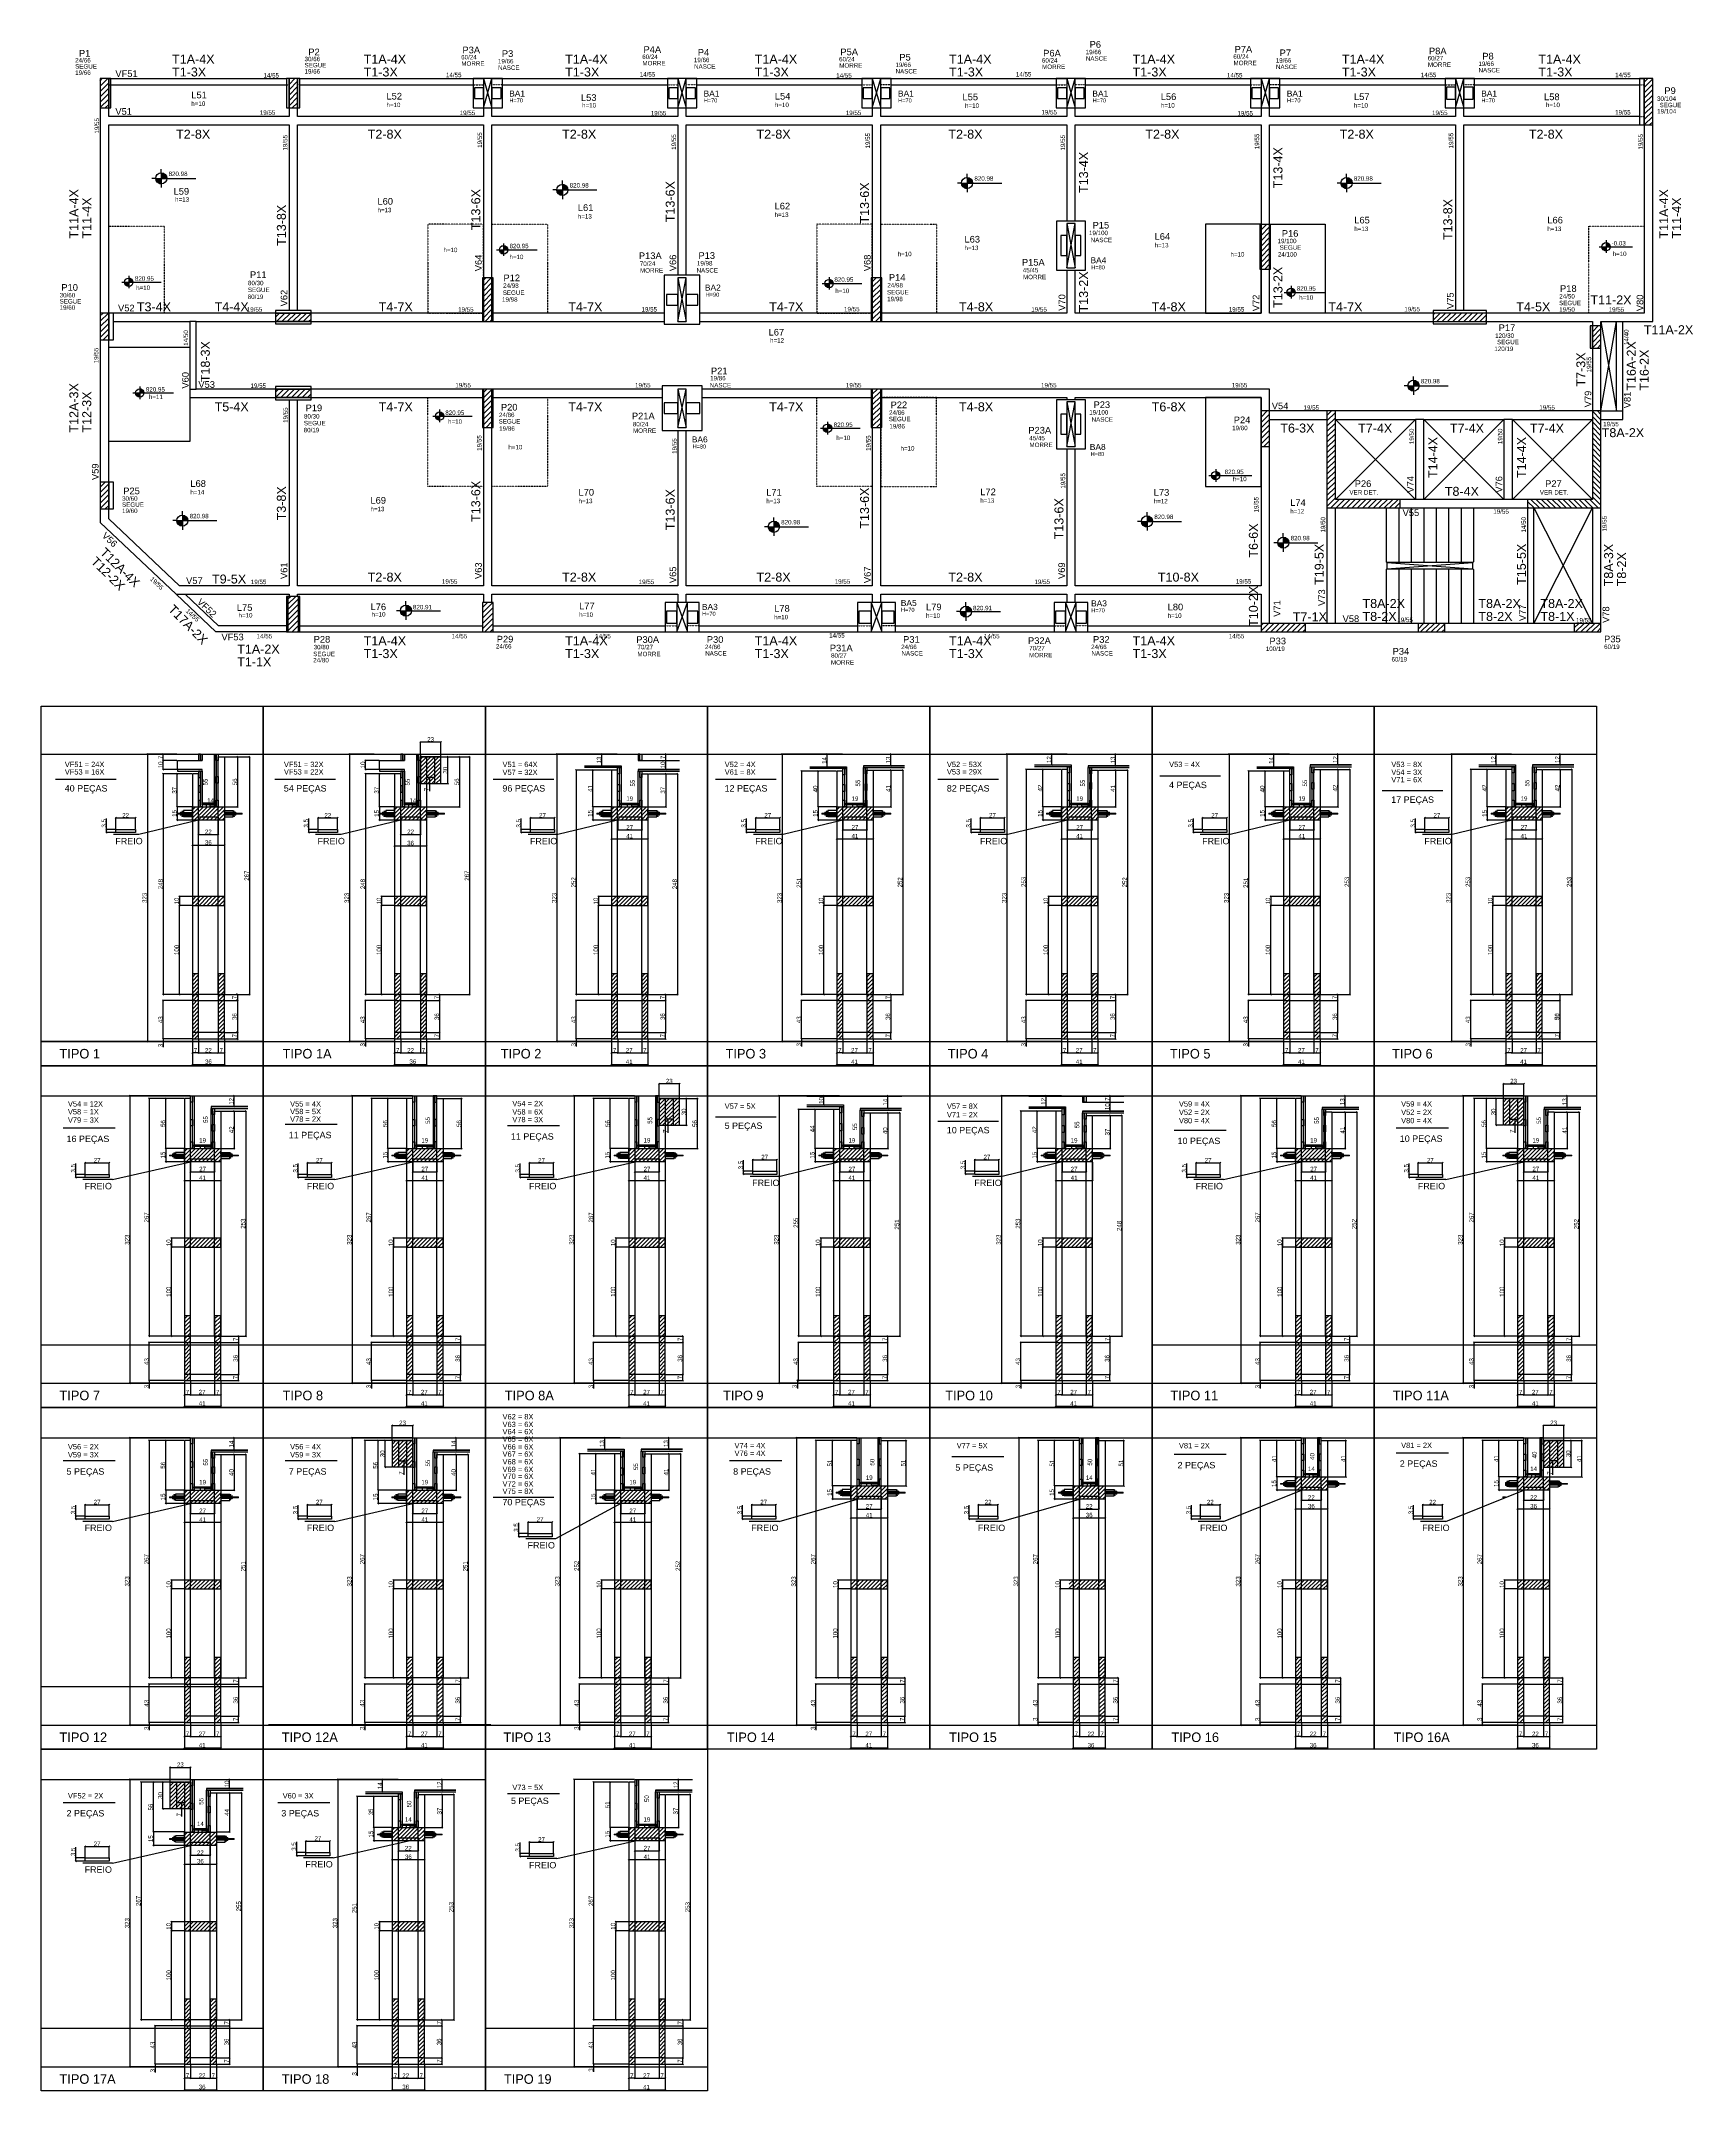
# Model space of a CAD drawing. Header units: millimetres. Extents: x 4248 to 7961, y 1155 to 5765.
import ezdxf

# ---------------------------------------------------------------- set-up
doc = ezdxf.new("R2010")
doc.units = ezdxf.units.MM
doc.linetypes.add('ESTILO_TQS_0004', pattern=[2, 0.5, -0.4, 0.1, -0.4, 0.1, -0.5])
for name, color, linetype in [('1', 1, 'Continuous'), ('3', 3, 'Continuous'), ('4', 4, 'Continuous'), ('7', 7, 'Continuous'), ('9', 9, 'Continuous'), ('COTA', 241, 'Continuous'), ('GARFOS OK', 3, 'Continuous'), ('Hachura', 253, 'Continuous'), ('Painéis', 200, 'Continuous'), ('Resinado', 41, 'Continuous'), ('SARR_3.5x7', 81, 'Continuous'), ('SARR_7x7', 40, 'Continuous'), ('TIRAS REESCORAMENTO', 252, 'Continuous'), ('VIGAS', 3, 'Continuous')]:
    doc.layers.add(name, color=color, linetype=linetype)
doc.layers.add('BARRA_ANCORAGEM', color=1, linetype='Continuous', lineweight=15)
doc.layers.add('NOME DA VIGA', color=6, linetype='Continuous', lineweight=25)
doc.styles.add('COTA TECNICA 2X', font='techl___.ttf', dxfattribs={"height": 10})
doc.styles.add('R80-50', font='arial.ttf', dxfattribs={"height": 10})
doc.styles.add('ROMAS860', font='ROMAS860.SHX', dxfattribs={"height": 8.5})
doc.styles.get("Standard").update_dxf_attribs({"font": 'arial.ttf'})
doc.dimstyles.new('SECAO', dxfattribs={"dimscale": 0.333333, "dimtxt": 5, "dimasz": 9, "dimexe": 3, "dimexo": 3, "dimgap": 3, "dimtad": 1, "dimdec": 1, "dimlfac": 0.5, "dimzin": 12, "dimdsep": 46, "dimtxsty": 'COTA TECNICA 2X', "dimblk1": 'OBLIQUE', "dimblk2": 'OBLIQUE', "dimsah": 1, "dimcen": 0.9, "dimclrd": 4, "dimclre": 4, "dimclrt": 240, "dimadec": 1, "dimazin": 3, "dimtfac": 1, "dimtdec": 1, "dimtmove": 0, "dimatfit": 3, "dimfxl": 1, "dimtolj": 1, "dimtzin": 12, "dimarcsym": 0})

# ---------------------------------------------------------------- blocks, each defined once
blk = doc.blocks.new('_Oblique')
at = {"layer": '1', "color": 0, "lineweight": -2}
blk.add_line((-0.5, -0.5), (0.5, 0.5), dxfattribs=at)
blk = doc.blocks.new('*D37')
at = {"layer": 'COTA', "color": 4, "lineweight": -2, "transparency": 16777216}
for p, q in [((4586.8, 4116.9), (4521.4, 4116.9)), ((4522.4, 4116.9), (4522.4, 3620.9)), ((4586.8, 3620.9), (4521.4, 3620.9))]:
    blk.add_line(p, q, dxfattribs=at)
at = {"layer": 'Defpoints', "color": 0, "transparency": 16777216}
for p in [(4587.8, 4116.9), (4522.4, 3620.9), (4587.8, 3620.9)]:
    blk.add_point(p, dxfattribs=at)
at = {"layer": 'COTA', "color": 4, "lineweight": -2, "transparency": 16777216, "xscale": 3, "yscale": 3, "zscale": 3}
for p, rotation in [((4522.4, 4116.9), 90), ((4522.4, 3620.9), 270)]:
    blk.add_blockref('_Oblique', p, dxfattribs=dict(at, rotation=rotation))
at = {"layer": 'COTA', "color": 240, "transparency": 16777216, "insert": (4516.3, 3868.9), "char_height": 10, "attachment_point": 5, "rotation": 90, "style": 'COTA TECNICA 2X'}
blk.add_mtext('\\A1;248', dxfattribs=at)
blk = doc.blocks.new('*D38')
at = {"layer": 'COTA', "color": 4, "lineweight": -2, "transparency": 16777216}
for p, q in [((4587.8, 3519.9), (4587.8, 3462.5)), ((4659.8, 3519.9), (4659.8, 3462.5)), ((4587.8, 3463.5), (4659.8, 3463.5))]:
    blk.add_line(p, q, dxfattribs=at)
at = {"layer": 'Defpoints', "color": 0, "transparency": 16777216}
for p in [(4587.8, 3520.9), (4659.8, 3520.9), (4659.8, 3463.5)]:
    blk.add_point(p, dxfattribs=at)
at = {"layer": 'COTA', "color": 4, "lineweight": -2, "transparency": 16777216, "xscale": 3, "yscale": 3, "zscale": 3, "rotation": 180}
blk.add_blockref('_Oblique', (4587.8, 3463.5), dxfattribs=at)
at = {"layer": 'COTA', "color": 4, "lineweight": -2, "transparency": 16777216, "xscale": 3, "yscale": 3, "zscale": 3}
blk.add_blockref('_Oblique', (4659.8, 3463.5), dxfattribs=at)
at = {"layer": 'COTA', "color": 240, "transparency": 16777216, "insert": (4623.8, 3469.7), "char_height": 10, "attachment_point": 5, "style": 'COTA TECNICA 2X'}
blk.add_mtext('\\A1;36', dxfattribs=at)
blk = doc.blocks.new('*D39')
at = {"layer": 'COTA', "color": 4, "lineweight": -2, "transparency": 16777216}
for p, q in [((4601.8, 3519.9), (4601.8, 3488.2)), ((4645.8, 3519.9), (4645.8, 3488.2)), ((4601.8, 3489.2), (4645.8, 3489.2))]:
    blk.add_line(p, q, dxfattribs=at)
at = {"layer": 'Defpoints', "color": 0, "transparency": 16777216}
for p in [(4601.8, 3520.9), (4645.8, 3520.9), (4645.8, 3489.2)]:
    blk.add_point(p, dxfattribs=at)
at = {"layer": 'COTA', "color": 4, "lineweight": -2, "transparency": 16777216, "xscale": 3, "yscale": 3, "zscale": 3, "rotation": 180}
blk.add_blockref('_Oblique', (4601.8, 3489.2), dxfattribs=at)
at = {"layer": 'COTA', "color": 4, "lineweight": -2, "transparency": 16777216, "xscale": 3, "yscale": 3, "zscale": 3}
blk.add_blockref('_Oblique', (4645.8, 3489.2), dxfattribs=at)
at = {"layer": 'COTA', "color": 240, "transparency": 16777216, "insert": (4623.8, 3495.2), "char_height": 10, "attachment_point": 5, "style": 'COTA TECNICA 2X'}
blk.add_mtext('\\A1;22', dxfattribs=at)
blk = doc.blocks.new('*D40')
at = {"layer": 'COTA', "color": 4, "lineweight": -2, "transparency": 16777216}
blk.add_line((4645.8, 3489.2), (4659.8, 3489.2), dxfattribs=at)
at = {"layer": 'Defpoints', "color": 0, "transparency": 16777216}
for p in [(4645.8, 3489.2), (4659.8, 3489.2), (4659.8, 3489.2)]:
    blk.add_point(p, dxfattribs=at)
at = {"layer": 'COTA', "color": 4, "lineweight": -2, "transparency": 16777216, "xscale": 3, "yscale": 3, "zscale": 3, "rotation": 180}
blk.add_blockref('_Oblique', (4645.8, 3489.2), dxfattribs=at)
at = {"layer": 'COTA', "color": 4, "lineweight": -2, "transparency": 16777216, "xscale": 3, "yscale": 3, "zscale": 3}
blk.add_blockref('_Oblique', (4659.8, 3489.2), dxfattribs=at)
at = {"layer": 'COTA', "color": 240, "transparency": 16777216, "insert": (4652.8, 3495.2), "char_height": 10, "attachment_point": 5, "style": 'COTA TECNICA 2X'}
blk.add_mtext('\\A1;7', dxfattribs=at)
blk = doc.blocks.new('*D41')
at = {"layer": 'COTA', "color": 4, "lineweight": -2, "transparency": 16777216}
blk.add_line((4601.8, 3489.2), (4587.8, 3489.2), dxfattribs=at)
at = {"layer": 'Defpoints', "color": 0, "transparency": 16777216}
for p in [(4587.8, 3489.2), (4587.8, 3489.2), (4601.8, 3489.2)]:
    blk.add_point(p, dxfattribs=at)
at = {"layer": 'COTA', "color": 4, "lineweight": -2, "transparency": 16777216, "xscale": 3, "yscale": 3, "zscale": 3, "rotation": 180}
blk.add_blockref('_Oblique', (4587.8, 3489.2), dxfattribs=at)
at = {"layer": 'COTA', "color": 4, "lineweight": -2, "transparency": 16777216, "xscale": 3, "yscale": 3, "zscale": 3}
blk.add_blockref('_Oblique', (4601.8, 3489.2), dxfattribs=at)
at = {"layer": 'COTA', "color": 240, "transparency": 16777216, "insert": (4594.8, 3495.2), "char_height": 10, "attachment_point": 5, "style": 'COTA TECNICA 2X'}
blk.add_mtext('\\A1;7', dxfattribs=at)
blk = doc.blocks.new('*D42')
at = {"layer": 'COTA', "color": 4, "lineweight": -2, "transparency": 16777216}
for p, q in [((4586.8, 3840.9), (4557.7, 3840.9)), ((4558.7, 3840.9), (4558.7, 3820.9)), ((4586.8, 3820.9), (4557.7, 3820.9))]:
    blk.add_line(p, q, dxfattribs=at)
at = {"layer": 'Defpoints', "color": 0, "transparency": 16777216}
for p in [(4587.8, 3840.9), (4558.7, 3820.9), (4587.8, 3820.9)]:
    blk.add_point(p, dxfattribs=at)
at = {"layer": 'COTA', "color": 4, "lineweight": -2, "transparency": 16777216, "xscale": 3, "yscale": 3, "zscale": 3}
for p, rotation in [((4558.7, 3840.9), 90), ((4558.7, 3820.9), 270)]:
    blk.add_blockref('_Oblique', p, dxfattribs=dict(at, rotation=rotation))
at = {"layer": 'COTA', "color": 240, "transparency": 16777216, "insert": (4552.6, 3830.9), "char_height": 10, "attachment_point": 5, "rotation": 90, "style": 'COTA TECNICA 2X'}
blk.add_mtext('\\A1;10', dxfattribs=at)
blk = doc.blocks.new('*D43')
at = {"layer": 'COTA', "color": 4, "lineweight": -2, "transparency": 16777216}
for p, q in [((4586.8, 4116.9), (4552.6, 4116.9)), ((4553.6, 4042.9), (4553.6, 4116.9)), ((4586.8, 4042.9), (4552.6, 4042.9))]:
    blk.add_line(p, q, dxfattribs=at)
at = {"layer": 'Defpoints', "color": 0, "transparency": 16777216}
for p in [(4553.6, 4116.9), (4587.8, 4116.9), (4587.8, 4042.9)]:
    blk.add_point(p, dxfattribs=at)
at = {"layer": 'COTA', "color": 4, "lineweight": -2, "transparency": 16777216, "xscale": 3, "yscale": 3, "zscale": 3}
for p, rotation in [((4553.6, 4116.9), 90), ((4553.6, 4042.9), 270)]:
    blk.add_blockref('_Oblique', p, dxfattribs=dict(at, rotation=rotation))
at = {"layer": 'COTA', "color": 240, "transparency": 16777216, "insert": (4547.4, 4079.9), "char_height": 10, "attachment_point": 5, "rotation": 90, "style": 'COTA TECNICA 2X'}
blk.add_mtext('\\A1;37', dxfattribs=at)
blk = doc.blocks.new('*D44')
at = {"layer": 'COTA', "color": 4, "lineweight": -2, "transparency": 16777216}
for p, q in [((4660.8, 4154.9), (4690.5, 4154.9)), ((4689.5, 4154.9), (4689.5, 4042.9)), ((4660.8, 4042.9), (4690.5, 4042.9))]:
    blk.add_line(p, q, dxfattribs=at)
at = {"layer": 'Defpoints', "color": 0, "transparency": 16777216}
for p in [(4659.8, 4154.9), (4659.8, 4042.9), (4689.5, 4042.9)]:
    blk.add_point(p, dxfattribs=at)
at = {"layer": 'COTA', "color": 4, "lineweight": -2, "transparency": 16777216, "xscale": 3, "yscale": 3, "zscale": 3}
for p, rotation in [((4689.5, 4154.9), 90), ((4689.5, 4042.9), 270)]:
    blk.add_blockref('_Oblique', p, dxfattribs=dict(at, rotation=rotation))
at = {"layer": 'COTA', "color": 240, "transparency": 16777216, "insert": (4683.4, 4098.9), "char_height": 10, "attachment_point": 5, "rotation": 90, "style": 'COTA TECNICA 2X'}
blk.add_mtext('\\A1;56', dxfattribs=at)
blk = doc.blocks.new('*D45')
at = {"layer": 'COTA', "color": 4, "lineweight": -2, "transparency": 16777216}
for p, q in [((4542.2, 4160.9), (4485.6, 4160.9)), ((4486.6, 4160.9), (4486.6, 3514.9)), ((4586.8, 3514.9), (4485.6, 3514.9))]:
    blk.add_line(p, q, dxfattribs=at)
at = {"layer": 'Defpoints', "color": 0, "transparency": 16777216}
for p in [(4543.2, 4160.9), (4486.6, 3514.9), (4587.8, 3514.9)]:
    blk.add_point(p, dxfattribs=at)
at = {"layer": 'COTA', "color": 4, "lineweight": -2, "transparency": 16777216, "xscale": 3, "yscale": 3, "zscale": 3}
for p, rotation in [((4486.6, 4160.9), 90), ((4486.6, 3514.9), 270)]:
    blk.add_blockref('_Oblique', p, dxfattribs=dict(at, rotation=rotation))
at = {"layer": 'COTA', "color": 240, "transparency": 16777216, "insert": (4480.4, 3837.9), "char_height": 10, "attachment_point": 5, "rotation": 90, "style": 'COTA TECNICA 2X'}
blk.add_mtext('\\A1;323', dxfattribs=at)
blk = doc.blocks.new('*D46')
at = {"layer": 'COTA', "color": 4, "lineweight": -2, "transparency": 16777216}
for p, q in [((4586.8, 3520.9), (4521.4, 3520.9)), ((4586.8, 3514.9), (4521.4, 3514.9)), ((4522.4, 3520.9), (4522.4, 3514.9)), ((4522.4, 3514.9), (4522.4, 3502.1))]:
    blk.add_line(p, q, dxfattribs=at)
at = {"layer": 'Defpoints', "color": 0, "transparency": 16777216}
for p in [(4522.4, 3514.9), (4587.8, 3520.9), (4587.8, 3514.9)]:
    blk.add_point(p, dxfattribs=at)
at = {"layer": 'COTA', "color": 4, "lineweight": -2, "transparency": 16777216, "xscale": 3, "yscale": 3, "zscale": 3}
for p, rotation in [((4522.4, 3520.9), 90), ((4522.4, 3514.9), 270)]:
    blk.add_blockref('_Oblique', p, dxfattribs=dict(at, rotation=rotation))
at = {"layer": 'COTA', "color": 240, "transparency": 16777216, "insert": (4516.1, 3506.2), "char_height": 10, "attachment_point": 5, "rotation": 90, "style": 'COTA TECNICA 2X'}
blk.add_mtext('\\A1;3', dxfattribs=at)
blk = doc.blocks.new('*D47')
at = {"layer": 'Defpoints', "color": 0, "transparency": 16777216}
for p in [(4623.1, 4160.9), (4625.1, 4160.9), (4623, 4050.9)]:
    blk.add_point(p, dxfattribs=at)
at = {"layer": 'COTA', "color": 240, "transparency": 16777216, "insert": (4617, 4098.3), "char_height": 10, "attachment_point": 5, "rotation": 90, "style": 'COTA TECNICA 2X'}
blk.add_mtext('\\A1;55', dxfattribs=at)
blk = doc.blocks.new('*D48')
at = {"layer": 'Defpoints', "color": 0, "transparency": 16777216}
for p in [(4609.8, 4050.9), (4637.8, 4050.9), (4637.8, 4050.9)]:
    blk.add_point(p, dxfattribs=at)
at = {"layer": 'COTA', "color": 240, "transparency": 16777216, "insert": (4628.8, 4056.9), "char_height": 10, "attachment_point": 5, "style": 'COTA TECNICA 2X'}
blk.add_mtext('\\A1;14', dxfattribs=at)
blk = doc.blocks.new('*D49')
at = {"layer": 'COTA', "color": 4, "lineweight": -2, "transparency": 16777216}
for p, q in [((4586.8, 3820.9), (4557.7, 3820.9)), ((4558.7, 3620.9), (4558.7, 3820.9)), ((4585.8, 3620.9), (4557.7, 3620.9))]:
    blk.add_line(p, q, dxfattribs=at)
at = {"layer": 'Defpoints', "color": 0, "transparency": 16777216}
for p in [(4558.7, 3820.9), (4587.8, 3820.9), (4586.8, 3620.9)]:
    blk.add_point(p, dxfattribs=at)
at = {"layer": 'COTA', "color": 4, "lineweight": -2, "transparency": 16777216, "xscale": 3, "yscale": 3, "zscale": 3}
for p, rotation in [((4558.7, 3820.9), 90), ((4558.7, 3620.9), 270)]:
    blk.add_blockref('_Oblique', p, dxfattribs=dict(at, rotation=rotation))
at = {"layer": 'COTA', "color": 240, "transparency": 16777216, "insert": (4552.6, 3720.9), "char_height": 10, "attachment_point": 5, "rotation": 90, "style": 'COTA TECNICA 2X'}
blk.add_mtext('\\A1;100', dxfattribs=at)
blk = doc.blocks.new('*D50')
at = {"layer": 'COTA', "color": 4, "lineweight": -2, "transparency": 16777216}
for p, q in [((4661.8, 4154.9), (4717.1, 4154.9)), ((4716.1, 4154.9), (4716.1, 3620.9)), ((4661.8, 3620.9), (4717.1, 3620.9))]:
    blk.add_line(p, q, dxfattribs=at)
at = {"layer": 'Defpoints', "color": 0, "transparency": 16777216}
for p in [(4660.8, 4154.9), (4660.8, 3620.9), (4716.1, 3620.9)]:
    blk.add_point(p, dxfattribs=at)
at = {"layer": 'COTA', "color": 4, "lineweight": -2, "transparency": 16777216, "xscale": 3, "yscale": 3, "zscale": 3}
for p, rotation in [((4716.1, 4154.9), 90), ((4716.1, 3620.9), 270)]:
    blk.add_blockref('_Oblique', p, dxfattribs=dict(at, rotation=rotation))
at = {"layer": 'COTA', "color": 240, "transparency": 16777216, "insert": (4710, 3887.9), "char_height": 10, "attachment_point": 5, "rotation": 90, "style": 'COTA TECNICA 2X'}
blk.add_mtext('\\A1;267', dxfattribs=at)
blk = doc.blocks.new('*D51')
at = {"layer": 'COTA', "color": 4, "lineweight": -2, "transparency": 16777216}
for p, q in [((4646.8, 3620.9), (4689.9, 3620.9)), ((4664.8, 3606.9), (4689.9, 3606.9)), ((4688.9, 3620.9), (4688.9, 3606.9))]:
    blk.add_line(p, q, dxfattribs=at)
at = {"layer": 'Defpoints', "color": 0, "transparency": 16777216}
for p in [(4645.8, 3620.9), (4663.8, 3606.9), (4688.9, 3606.9)]:
    blk.add_point(p, dxfattribs=at)
at = {"layer": 'COTA', "color": 4, "lineweight": -2, "transparency": 16777216, "xscale": 3, "yscale": 3, "zscale": 3}
for p, rotation in [((4688.9, 3620.9), 90), ((4688.9, 3606.9), 270)]:
    blk.add_blockref('_Oblique', p, dxfattribs=dict(at, rotation=rotation))
at = {"layer": 'COTA', "color": 240, "transparency": 16777216, "insert": (4682.8, 3613.9), "char_height": 10, "attachment_point": 5, "rotation": 90, "style": 'COTA TECNICA 2X'}
blk.add_mtext('\\A1;7', dxfattribs=at)
blk = doc.blocks.new('*D52')
at = {"layer": 'COTA', "color": 4, "lineweight": -2, "transparency": 16777216}
for p, q in [((4586.8, 4042.9), (4552.6, 4042.9)), ((4586.8, 4012.9), (4552.6, 4012.9)), ((4553.6, 4042.9), (4553.6, 4012.9))]:
    blk.add_line(p, q, dxfattribs=at)
at = {"layer": 'Defpoints', "color": 0, "transparency": 16777216}
for p in [(4553.6, 4012.9), (4587.8, 4042.9), (4587.8, 4012.9)]:
    blk.add_point(p, dxfattribs=at)
at = {"layer": 'COTA', "color": 4, "lineweight": -2, "transparency": 16777216, "xscale": 3, "yscale": 3, "zscale": 3}
for p, rotation in [((4553.6, 4042.9), 90), ((4553.6, 4012.9), 270)]:
    blk.add_blockref('_Oblique', p, dxfattribs=dict(at, rotation=rotation))
at = {"layer": 'COTA', "color": 240, "transparency": 16777216, "insert": (4547.5, 4027.9), "char_height": 10, "attachment_point": 5, "rotation": 90, "style": 'COTA TECNICA 2X'}
blk.add_mtext('\\A1;15', dxfattribs=at)
blk = doc.blocks.new('A$C51C4441F')
at = {"layer": 'BARRA_ANCORAGEM'}
for p, q in [((-2.3, 3.4), (-5.8, 3.4)), ((-5.8, 3.4), (-5.8, -3.4)), ((-2.3, 1.2), (-5, 1.2)), ((-2.3, 3.4), (-1.8, 5.5)), ((-2.3, 3.4), (-2.3, 3.4)), ((-2.3, 3.4), (-2.3, 0.2)), ((-2.3, -3.4), (-5.8, -3.4)), ((-2.2, -1.2), (-5, -1.2)), ((-2.3, -0.2), (-2.3, -3.4)), ((-2.3, -3.4), (-1.8, -5.5))]:
    blk.add_line(p, q, dxfattribs=at)
for points in [[(-2.7, 6), (-1.2, 6), (-1.2, 5.5), (-2.7, 5.5)], [(-2.7, 0.2), (-1.2, 0.2), (-1.2, -0.2), (-2.7, -0.2)], [(-1.2, -6), (0, -6), (0, 6), (-1.2, 6)], [(-2.7, -6), (-1.2, -6), (-1.2, -5.5), (-2.7, -5.5)]]:
    blk.add_lwpolyline(points, close=True, dxfattribs=at)
for centre, radius, start, end in [((-4.7, 2.3), 1.15, 107.7845, 252.2718), ((-4.5, 0), 1.3, 112.648, 247.4083), ((-4.7, -2.3), 1.15, 107.7845, 252.2718)]:
    blk.add_arc(centre, radius, start, end, dxfattribs=at)
blk = doc.blocks.new('*D421')
at = {"layer": 'COTA', "color": 4, "lineweight": -2, "transparency": 16777216}
for p, q in [((4601.8, 4011.9), (4601.8, 3979.5)), ((4645.8, 4011.9), (4645.8, 3979.5)), ((4601.8, 3980.5), (4645.8, 3980.5))]:
    blk.add_line(p, q, dxfattribs=at)
at = {"layer": 'Defpoints', "color": 0, "transparency": 16777216}
for p in [(4601.8, 4012.9), (4645.8, 4012.9), (4645.8, 3980.5)]:
    blk.add_point(p, dxfattribs=at)
at = {"layer": 'COTA', "color": 4, "lineweight": -2, "transparency": 16777216, "xscale": 3, "yscale": 3, "zscale": 3, "rotation": 180}
blk.add_blockref('_Oblique', (4601.8, 3980.5), dxfattribs=at)
at = {"layer": 'COTA', "color": 4, "lineweight": -2, "transparency": 16777216, "xscale": 3, "yscale": 3, "zscale": 3}
blk.add_blockref('_Oblique', (4645.8, 3980.5), dxfattribs=at)
at = {"layer": 'COTA', "color": 240, "transparency": 16777216, "insert": (4623.8, 3986.5), "char_height": 10, "attachment_point": 5, "style": 'COTA TECNICA 2X'}
blk.add_mtext('\\A1;22', dxfattribs=at)
blk = doc.blocks.new('*D53')
at = {"layer": 'COTA', "color": 4, "lineweight": -2, "transparency": 16777216}
for p, q in [((4395, 3991.8), (4395, 4016.4)), ((4414.8, 3991.8), (4394, 3991.8)), ((4414.8, 3984.8), (4394, 3984.8)), ((4395, 3984.8), (4395, 3991.8))]:
    blk.add_line(p, q, dxfattribs=at)
at = {"layer": 'Defpoints', "color": 0, "transparency": 16777216}
for p in [(4395, 3991.8), (4415.8, 3991.8), (4415.8, 3984.8)]:
    blk.add_point(p, dxfattribs=at)
at = {"layer": 'COTA', "color": 4, "lineweight": -2, "transparency": 16777216, "xscale": 3, "yscale": 3, "zscale": 3}
for p, rotation in [((4395, 3991.8), 90), ((4395, 3984.8), 270)]:
    blk.add_blockref('_Oblique', p, dxfattribs=dict(at, rotation=rotation))
at = {"layer": 'COTA', "color": 240, "transparency": 16777216, "insert": (4388.8, 4005.6), "char_height": 10, "attachment_point": 5, "rotation": 90, "style": 'COTA TECNICA 2X'}
blk.add_mtext('\\A1;3.5', dxfattribs=at)
blk = doc.blocks.new('*D422')
at = {"layer": 'COTA', "color": 4, "lineweight": -2, "transparency": 16777216}
for p, q in [((4415.8, 3992.8), (4415.8, 4018.6)), ((4415.8, 4017.6), (4459.8, 4017.6)), ((4459.8, 3992.8), (4459.8, 4018.6))]:
    blk.add_line(p, q, dxfattribs=at)
at = {"layer": 'Defpoints', "color": 0, "transparency": 16777216}
for p in [(4459.8, 4017.6), (4415.8, 3991.8), (4459.8, 3991.8)]:
    blk.add_point(p, dxfattribs=at)
at = {"layer": 'COTA', "color": 4, "lineweight": -2, "transparency": 16777216, "xscale": 3, "yscale": 3, "zscale": 3, "rotation": 180}
blk.add_blockref('_Oblique', (4415.8, 4017.6), dxfattribs=at)
at = {"layer": 'COTA', "color": 4, "lineweight": -2, "transparency": 16777216, "xscale": 3, "yscale": 3, "zscale": 3}
blk.add_blockref('_Oblique', (4459.8, 4017.6), dxfattribs=at)
at = {"layer": 'COTA', "color": 240, "transparency": 16777216, "insert": (4437.8, 4023.6), "char_height": 10, "attachment_point": 5, "style": 'COTA TECNICA 2X'}
blk.add_mtext('\\A1;22', dxfattribs=at)
blk = doc.blocks.new('*D54')
at = {"layer": 'COTA', "color": 4, "lineweight": -2, "transparency": 16777216}
for p, q in [((5041.4, 4116.9), (4976, 4116.9)), ((4977, 4116.9), (4977, 3620.9)), ((5041.4, 3620.9), (4976, 3620.9))]:
    blk.add_line(p, q, dxfattribs=at)
at = {"layer": 'Defpoints', "color": 0, "transparency": 16777216}
for p in [(5042.4, 4116.9), (4977, 3620.9), (5042.4, 3620.9)]:
    blk.add_point(p, dxfattribs=at)
at = {"layer": 'COTA', "color": 4, "lineweight": -2, "transparency": 16777216, "xscale": 3, "yscale": 3, "zscale": 3}
for p, rotation in [((4977, 4116.9), 90), ((4977, 3620.9), 270)]:
    blk.add_blockref('_Oblique', p, dxfattribs=dict(at, rotation=rotation))
at = {"layer": 'COTA', "color": 240, "transparency": 16777216, "insert": (4970.9, 3868.9), "char_height": 10, "attachment_point": 5, "rotation": 90, "style": 'COTA TECNICA 2X'}
blk.add_mtext('\\A1;248', dxfattribs=at)
blk = doc.blocks.new('*D55')
at = {"layer": 'COTA', "color": 4, "lineweight": -2, "transparency": 16777216}
for p, q in [((5042.4, 3519.9), (5042.4, 3462.5)), ((5114.4, 3519.9), (5114.4, 3462.5)), ((5042.4, 3463.5), (5114.4, 3463.5))]:
    blk.add_line(p, q, dxfattribs=at)
at = {"layer": 'Defpoints', "color": 0, "transparency": 16777216}
for p in [(5042.4, 3520.9), (5114.4, 3520.9), (5114.4, 3463.5)]:
    blk.add_point(p, dxfattribs=at)
at = {"layer": 'COTA', "color": 4, "lineweight": -2, "transparency": 16777216, "xscale": 3, "yscale": 3, "zscale": 3, "rotation": 180}
blk.add_blockref('_Oblique', (5042.4, 3463.5), dxfattribs=at)
at = {"layer": 'COTA', "color": 4, "lineweight": -2, "transparency": 16777216, "xscale": 3, "yscale": 3, "zscale": 3}
blk.add_blockref('_Oblique', (5114.4, 3463.5), dxfattribs=at)
at = {"layer": 'COTA', "color": 240, "transparency": 16777216, "insert": (5083.4, 3469.7), "char_height": 10, "attachment_point": 5, "style": 'COTA TECNICA 2X'}
blk.add_mtext('\\A1;36', dxfattribs=at)
blk = doc.blocks.new('*D56')
at = {"layer": 'COTA', "color": 4, "lineweight": -2, "transparency": 16777216}
for p, q in [((5056.4, 3519.9), (5056.4, 3488.2)), ((5100.4, 3519.9), (5100.4, 3488.2)), ((5056.4, 3489.2), (5100.4, 3489.2))]:
    blk.add_line(p, q, dxfattribs=at)
at = {"layer": 'Defpoints', "color": 0, "transparency": 16777216}
for p in [(5056.4, 3520.9), (5100.4, 3520.9), (5100.4, 3489.2)]:
    blk.add_point(p, dxfattribs=at)
at = {"layer": 'COTA', "color": 4, "lineweight": -2, "transparency": 16777216, "xscale": 3, "yscale": 3, "zscale": 3, "rotation": 180}
blk.add_blockref('_Oblique', (5056.4, 3489.2), dxfattribs=at)
at = {"layer": 'COTA', "color": 4, "lineweight": -2, "transparency": 16777216, "xscale": 3, "yscale": 3, "zscale": 3}
blk.add_blockref('_Oblique', (5100.4, 3489.2), dxfattribs=at)
at = {"layer": 'COTA', "color": 240, "transparency": 16777216, "insert": (5078.4, 3495.2), "char_height": 10, "attachment_point": 5, "style": 'COTA TECNICA 2X'}
blk.add_mtext('\\A1;22', dxfattribs=at)
blk = doc.blocks.new('*D57')
at = {"layer": 'COTA', "color": 4, "lineweight": -2, "transparency": 16777216}
blk.add_line((5100.4, 3489.2), (5114.4, 3489.2), dxfattribs=at)
at = {"layer": 'Defpoints', "color": 0, "transparency": 16777216}
for p in [(5100.4, 3489.2), (5114.4, 3489.2), (5114.4, 3489.2)]:
    blk.add_point(p, dxfattribs=at)
at = {"layer": 'COTA', "color": 4, "lineweight": -2, "transparency": 16777216, "xscale": 3, "yscale": 3, "zscale": 3, "rotation": 180}
blk.add_blockref('_Oblique', (5100.4, 3489.2), dxfattribs=at)
at = {"layer": 'COTA', "color": 4, "lineweight": -2, "transparency": 16777216, "xscale": 3, "yscale": 3, "zscale": 3}
blk.add_blockref('_Oblique', (5114.4, 3489.2), dxfattribs=at)
at = {"layer": 'COTA', "color": 240, "transparency": 16777216, "insert": (5107.4, 3495.2), "char_height": 10, "attachment_point": 5, "style": 'COTA TECNICA 2X'}
blk.add_mtext('\\A1;7', dxfattribs=at)
blk = doc.blocks.new('*D58')
at = {"layer": 'COTA', "color": 4, "lineweight": -2, "transparency": 16777216}
blk.add_line((5056.4, 3489.2), (5042.4, 3489.2), dxfattribs=at)
at = {"layer": 'Defpoints', "color": 0, "transparency": 16777216}
for p in [(5042.4, 3489.2), (5042.4, 3489.2), (5056.4, 3489.2)]:
    blk.add_point(p, dxfattribs=at)
at = {"layer": 'COTA', "color": 4, "lineweight": -2, "transparency": 16777216, "xscale": 3, "yscale": 3, "zscale": 3, "rotation": 180}
blk.add_blockref('_Oblique', (5042.4, 3489.2), dxfattribs=at)
at = {"layer": 'COTA', "color": 4, "lineweight": -2, "transparency": 16777216, "xscale": 3, "yscale": 3, "zscale": 3}
blk.add_blockref('_Oblique', (5056.4, 3489.2), dxfattribs=at)
at = {"layer": 'COTA', "color": 240, "transparency": 16777216, "insert": (5049.4, 3495.2), "char_height": 10, "attachment_point": 5, "style": 'COTA TECNICA 2X'}
blk.add_mtext('\\A1;7', dxfattribs=at)
blk = doc.blocks.new('*D59')
at = {"layer": 'COTA', "color": 4, "lineweight": -2, "transparency": 16777216}
for p, q in [((5041.4, 3840.9), (5012.3, 3840.9)), ((5013.3, 3840.9), (5013.3, 3820.9)), ((5041.4, 3820.9), (5012.3, 3820.9))]:
    blk.add_line(p, q, dxfattribs=at)
at = {"layer": 'Defpoints', "color": 0, "transparency": 16777216}
for p in [(5042.4, 3840.9), (5013.3, 3820.9), (5042.4, 3820.9)]:
    blk.add_point(p, dxfattribs=at)
at = {"layer": 'COTA', "color": 4, "lineweight": -2, "transparency": 16777216, "xscale": 3, "yscale": 3, "zscale": 3}
for p, rotation in [((5013.3, 3840.9), 90), ((5013.3, 3820.9), 270)]:
    blk.add_blockref('_Oblique', p, dxfattribs=dict(at, rotation=rotation))
at = {"layer": 'COTA', "color": 240, "transparency": 16777216, "insert": (5007.2, 3830.9), "char_height": 10, "attachment_point": 5, "rotation": 90, "style": 'COTA TECNICA 2X'}
blk.add_mtext('\\A1;10', dxfattribs=at)
blk = doc.blocks.new('*D60')
at = {"layer": 'COTA', "color": 4, "lineweight": -2, "transparency": 16777216}
for p, q in [((5041.4, 4116.9), (5007.2, 4116.9)), ((5008.2, 4042.9), (5008.2, 4116.9)), ((5041.4, 4042.9), (5007.2, 4042.9))]:
    blk.add_line(p, q, dxfattribs=at)
at = {"layer": 'Defpoints', "color": 0, "transparency": 16777216}
for p in [(5008.2, 4116.9), (5042.4, 4116.9), (5042.4, 4042.9)]:
    blk.add_point(p, dxfattribs=at)
at = {"layer": 'COTA', "color": 4, "lineweight": -2, "transparency": 16777216, "xscale": 3, "yscale": 3, "zscale": 3}
for p, rotation in [((5008.2, 4116.9), 90), ((5008.2, 4042.9), 270)]:
    blk.add_blockref('_Oblique', p, dxfattribs=dict(at, rotation=rotation))
at = {"layer": 'COTA', "color": 240, "transparency": 16777216, "insert": (5001.9, 4079.9), "char_height": 10, "attachment_point": 5, "rotation": 90, "style": 'COTA TECNICA 2X'}
blk.add_mtext('\\A1;37', dxfattribs=at)
blk = doc.blocks.new('*D61')
at = {"layer": 'COTA', "color": 4, "lineweight": -2, "transparency": 16777216}
for p, q in [((5115.4, 4154.9), (5189.5, 4154.9)), ((5188.5, 4154.9), (5188.5, 4042.9)), ((5115.4, 4042.9), (5189.5, 4042.9))]:
    blk.add_line(p, q, dxfattribs=at)
at = {"layer": 'Defpoints', "color": 0, "transparency": 16777216}
for p in [(5114.4, 4154.9), (5114.4, 4042.9), (5188.5, 4042.9)]:
    blk.add_point(p, dxfattribs=at)
at = {"layer": 'COTA', "color": 4, "lineweight": -2, "transparency": 16777216, "xscale": 3, "yscale": 3, "zscale": 3}
for p, rotation in [((5188.5, 4154.9), 90), ((5188.5, 4042.9), 270)]:
    blk.add_blockref('_Oblique', p, dxfattribs=dict(at, rotation=rotation))
at = {"layer": 'COTA', "color": 240, "transparency": 16777216, "insert": (5182.4, 4098.9), "char_height": 10, "attachment_point": 5, "rotation": 90, "style": 'COTA TECNICA 2X'}
blk.add_mtext('\\A1;56', dxfattribs=at)
blk = doc.blocks.new('*D62')
at = {"layer": 'COTA', "color": 4, "lineweight": -2, "transparency": 16777216}
for p, q in [((4996.8, 4160.9), (4940.2, 4160.9)), ((4941.2, 4160.9), (4941.2, 3514.9)), ((5041.4, 3514.9), (4940.2, 3514.9))]:
    blk.add_line(p, q, dxfattribs=at)
at = {"layer": 'Defpoints', "color": 0, "transparency": 16777216}
for p in [(4997.8, 4160.9), (4941.2, 3514.9), (5042.4, 3514.9)]:
    blk.add_point(p, dxfattribs=at)
at = {"layer": 'COTA', "color": 4, "lineweight": -2, "transparency": 16777216, "xscale": 3, "yscale": 3, "zscale": 3}
for p, rotation in [((4941.2, 4160.9), 90), ((4941.2, 3514.9), 270)]:
    blk.add_blockref('_Oblique', p, dxfattribs=dict(at, rotation=rotation))
at = {"layer": 'COTA', "color": 240, "transparency": 16777216, "insert": (4934.9, 3837.9), "char_height": 10, "attachment_point": 5, "rotation": 90, "style": 'COTA TECNICA 2X'}
blk.add_mtext('\\A1;323', dxfattribs=at)
blk = doc.blocks.new('*D63')
at = {"layer": 'COTA', "color": 4, "lineweight": -2, "transparency": 16777216}
for p, q in [((5041.4, 3520.9), (4976, 3520.9)), ((5041.4, 3514.9), (4976, 3514.9)), ((4977, 3520.9), (4977, 3514.9)), ((4977, 3514.9), (4977, 3503.6))]:
    blk.add_line(p, q, dxfattribs=at)
at = {"layer": 'Defpoints', "color": 0, "transparency": 16777216}
for p in [(4977, 3514.9), (5042.4, 3520.9), (5042.4, 3514.9)]:
    blk.add_point(p, dxfattribs=at)
at = {"layer": 'COTA', "color": 4, "lineweight": -2, "transparency": 16777216, "xscale": 3, "yscale": 3, "zscale": 3}
for p, rotation in [((4977, 3520.9), 90), ((4977, 3514.9), 270)]:
    blk.add_blockref('_Oblique', p, dxfattribs=dict(at, rotation=rotation))
at = {"layer": 'COTA', "color": 240, "transparency": 16777216, "insert": (4970.7, 3507.7), "char_height": 10, "attachment_point": 5, "rotation": 90, "style": 'COTA TECNICA 2X'}
blk.add_mtext('\\A1;3', dxfattribs=at)
blk = doc.blocks.new('*D64')
at = {"layer": 'Defpoints', "color": 0, "transparency": 16777216}
for p in [(5077.7, 4160.9), (5079.7, 4160.9), (5077.6, 4050.9)]:
    blk.add_point(p, dxfattribs=at)
at = {"layer": 'COTA', "color": 240, "transparency": 16777216, "insert": (5071.6, 4098.3), "char_height": 10, "attachment_point": 5, "rotation": 90, "style": 'COTA TECNICA 2X'}
blk.add_mtext('\\A1;55', dxfattribs=at)
blk = doc.blocks.new('*D65')
at = {"layer": 'Defpoints', "color": 0, "transparency": 16777216}
for p in [(5064.4, 4050.9), (5092.4, 4050.9), (5092.4, 4050.9)]:
    blk.add_point(p, dxfattribs=at)
at = {"layer": 'COTA', "color": 240, "transparency": 16777216, "insert": (5083.4, 4056.9), "char_height": 10, "attachment_point": 5, "style": 'COTA TECNICA 2X'}
blk.add_mtext('\\A1;14', dxfattribs=at)
blk = doc.blocks.new('*D66')
at = {"layer": 'COTA', "color": 4, "lineweight": -2, "transparency": 16777216}
for p, q in [((5041.4, 3820.9), (5012.3, 3820.9)), ((5013.3, 3620.9), (5013.3, 3820.9)), ((5040.4, 3620.9), (5012.3, 3620.9))]:
    blk.add_line(p, q, dxfattribs=at)
at = {"layer": 'Defpoints', "color": 0, "transparency": 16777216}
for p in [(5013.3, 3820.9), (5042.4, 3820.9), (5041.4, 3620.9)]:
    blk.add_point(p, dxfattribs=at)
at = {"layer": 'COTA', "color": 4, "lineweight": -2, "transparency": 16777216, "xscale": 3, "yscale": 3, "zscale": 3}
for p, rotation in [((5013.3, 3820.9), 90), ((5013.3, 3620.9), 270)]:
    blk.add_blockref('_Oblique', p, dxfattribs=dict(at, rotation=rotation))
at = {"layer": 'COTA', "color": 240, "transparency": 16777216, "insert": (5007.2, 3720.9), "char_height": 10, "attachment_point": 5, "rotation": 90, "style": 'COTA TECNICA 2X'}
blk.add_mtext('\\A1;100', dxfattribs=at)
blk = doc.blocks.new('*D67')
at = {"layer": 'COTA', "color": 4, "lineweight": -2, "transparency": 16777216}
for p, q in [((5116.4, 4154.9), (5212.1, 4154.9)), ((5211.1, 4154.9), (5211.1, 3620.9)), ((5116.4, 3620.9), (5212.1, 3620.9))]:
    blk.add_line(p, q, dxfattribs=at)
at = {"layer": 'Defpoints', "color": 0, "transparency": 16777216}
for p in [(5115.4, 4154.9), (5115.4, 3620.9), (5211.1, 3620.9)]:
    blk.add_point(p, dxfattribs=at)
at = {"layer": 'COTA', "color": 4, "lineweight": -2, "transparency": 16777216, "xscale": 3, "yscale": 3, "zscale": 3}
for p, rotation in [((5211.1, 4154.9), 90), ((5211.1, 3620.9), 270)]:
    blk.add_blockref('_Oblique', p, dxfattribs=dict(at, rotation=rotation))
at = {"layer": 'COTA', "color": 240, "transparency": 16777216, "insert": (5205, 3887.9), "char_height": 10, "attachment_point": 5, "rotation": 90, "style": 'COTA TECNICA 2X'}
blk.add_mtext('\\A1;267', dxfattribs=at)
blk = doc.blocks.new('*D68')
at = {"layer": 'COTA', "color": 4, "lineweight": -2, "transparency": 16777216}
for p, q in [((5101.4, 3620.9), (5144.5, 3620.9)), ((5119.4, 3606.9), (5144.5, 3606.9)), ((5143.5, 3620.9), (5143.5, 3606.9))]:
    blk.add_line(p, q, dxfattribs=at)
at = {"layer": 'Defpoints', "color": 0, "transparency": 16777216}
for p in [(5100.4, 3620.9), (5118.4, 3606.9), (5143.5, 3606.9)]:
    blk.add_point(p, dxfattribs=at)
at = {"layer": 'COTA', "color": 4, "lineweight": -2, "transparency": 16777216, "xscale": 3, "yscale": 3, "zscale": 3}
for p, rotation in [((5143.5, 3620.9), 90), ((5143.5, 3606.9), 270)]:
    blk.add_blockref('_Oblique', p, dxfattribs=dict(at, rotation=rotation))
at = {"layer": 'COTA', "color": 240, "transparency": 16777216, "insert": (5137.4, 3613.9), "char_height": 10, "attachment_point": 5, "rotation": 90, "style": 'COTA TECNICA 2X'}
blk.add_mtext('\\A1;7', dxfattribs=at)
blk = doc.blocks.new('*D69')
at = {"layer": 'COTA', "color": 4, "lineweight": -2, "transparency": 16777216}
for p, q in [((5041.4, 4042.9), (5007.2, 4042.9)), ((5041.4, 4012.9), (5007.2, 4012.9)), ((5008.2, 4042.9), (5008.2, 4012.9))]:
    blk.add_line(p, q, dxfattribs=at)
at = {"layer": 'Defpoints', "color": 0, "transparency": 16777216}
for p in [(5008.2, 4012.9), (5042.4, 4042.9), (5042.4, 4012.9)]:
    blk.add_point(p, dxfattribs=at)
at = {"layer": 'COTA', "color": 4, "lineweight": -2, "transparency": 16777216, "xscale": 3, "yscale": 3, "zscale": 3}
for p, rotation in [((5008.2, 4042.9), 90), ((5008.2, 4012.9), 270)]:
    blk.add_blockref('_Oblique', p, dxfattribs=dict(at, rotation=rotation))
at = {"layer": 'COTA', "color": 240, "transparency": 16777216, "insert": (5002.1, 4027.9), "char_height": 10, "attachment_point": 5, "rotation": 90, "style": 'COTA TECNICA 2X'}
blk.add_mtext('\\A1;15', dxfattribs=at)
blk = doc.blocks.new('*D423')
at = {"layer": 'COTA', "color": 4, "lineweight": -2, "transparency": 16777216}
for p, q in [((5056.4, 4011.9), (5056.4, 3979.5)), ((5100.4, 4011.9), (5100.4, 3979.5)), ((5056.4, 3980.5), (5100.4, 3980.5))]:
    blk.add_line(p, q, dxfattribs=at)
at = {"layer": 'Defpoints', "color": 0, "transparency": 16777216}
for p in [(5056.4, 4012.9), (5100.4, 4012.9), (5100.4, 3980.5)]:
    blk.add_point(p, dxfattribs=at)
at = {"layer": 'COTA', "color": 4, "lineweight": -2, "transparency": 16777216, "xscale": 3, "yscale": 3, "zscale": 3, "rotation": 180}
blk.add_blockref('_Oblique', (5056.4, 3980.5), dxfattribs=at)
at = {"layer": 'COTA', "color": 4, "lineweight": -2, "transparency": 16777216, "xscale": 3, "yscale": 3, "zscale": 3}
blk.add_blockref('_Oblique', (5100.4, 3980.5), dxfattribs=at)
at = {"layer": 'COTA', "color": 240, "transparency": 16777216, "insert": (5078.4, 3986.5), "char_height": 10, "attachment_point": 5, "style": 'COTA TECNICA 2X'}
blk.add_mtext('\\A1;22', dxfattribs=at)
blk = doc.blocks.new('*D70')
at = {"layer": 'COTA', "color": 4, "lineweight": -2, "transparency": 16777216}
for p, q in [((4849.6, 3991.8), (4849.6, 4016.4)), ((4869.4, 3991.8), (4848.6, 3991.8)), ((4869.4, 3984.8), (4848.6, 3984.8)), ((4849.6, 3984.8), (4849.6, 3991.8))]:
    blk.add_line(p, q, dxfattribs=at)
at = {"layer": 'Defpoints', "color": 0, "transparency": 16777216}
for p in [(4849.6, 3991.8), (4870.4, 3991.8), (4870.4, 3984.8)]:
    blk.add_point(p, dxfattribs=at)
at = {"layer": 'COTA', "color": 4, "lineweight": -2, "transparency": 16777216, "xscale": 3, "yscale": 3, "zscale": 3}
for p, rotation in [((4849.6, 3991.8), 90), ((4849.6, 3984.8), 270)]:
    blk.add_blockref('_Oblique', p, dxfattribs=dict(at, rotation=rotation))
at = {"layer": 'COTA', "color": 240, "transparency": 16777216, "insert": (4843.4, 4005.6), "char_height": 10, "attachment_point": 5, "rotation": 90, "style": 'COTA TECNICA 2X'}
blk.add_mtext('\\A1;3.5', dxfattribs=at)
blk = doc.blocks.new('*D424')
at = {"layer": 'COTA', "color": 4, "lineweight": -2, "transparency": 16777216}
for p, q in [((4870.4, 3992.8), (4870.4, 4018.6)), ((4870.4, 4017.6), (4914.4, 4017.6)), ((4914.4, 3992.8), (4914.4, 4018.6))]:
    blk.add_line(p, q, dxfattribs=at)
at = {"layer": 'Defpoints', "color": 0, "transparency": 16777216}
for p in [(4914.4, 4017.6), (4870.4, 3991.8), (4914.4, 3991.8)]:
    blk.add_point(p, dxfattribs=at)
at = {"layer": 'COTA', "color": 4, "lineweight": -2, "transparency": 16777216, "xscale": 3, "yscale": 3, "zscale": 3, "rotation": 180}
blk.add_blockref('_Oblique', (4870.4, 4017.6), dxfattribs=at)
at = {"layer": 'COTA', "color": 4, "lineweight": -2, "transparency": 16777216, "xscale": 3, "yscale": 3, "zscale": 3}
blk.add_blockref('_Oblique', (4914.4, 4017.6), dxfattribs=at)
at = {"layer": 'COTA', "color": 240, "transparency": 16777216, "insert": (4892.4, 4023.6), "char_height": 10, "attachment_point": 5, "style": 'COTA TECNICA 2X'}
blk.add_mtext('\\A1;22', dxfattribs=at)
blk = doc.blocks.new('*D71')
at = {"layer": 'COTA', "color": 4, "lineweight": -2, "transparency": 16777216}
for p, q in [((5147.4, 4154.9), (5163.4, 4154.9)), ((5162.4, 4094.9), (5162.4, 4154.9)), ((5147.4, 4094.9), (5163.4, 4094.9))]:
    blk.add_line(p, q, dxfattribs=at)
at = {"layer": 'Defpoints', "color": 0, "transparency": 16777216}
for p in [(5146.4, 4154.9), (5162.4, 4154.9), (5146.4, 4094.9)]:
    blk.add_point(p, dxfattribs=at)
at = {"layer": 'COTA', "color": 4, "lineweight": -2, "transparency": 16777216, "xscale": 3, "yscale": 3, "zscale": 3}
for p, rotation in [((5162.4, 4154.9), 90), ((5162.4, 4094.9), 270)]:
    blk.add_blockref('_Oblique', p, dxfattribs=dict(at, rotation=rotation))
at = {"layer": 'COTA', "color": 240, "transparency": 16777216, "insert": (5156.2, 4124.9), "char_height": 10, "attachment_point": 5, "rotation": 90, "style": 'COTA TECNICA 2X'}
blk.add_mtext('\\A1;30', dxfattribs=at)
blk = doc.blocks.new('*D72')
at = {"layer": 'COTA', "color": 4, "lineweight": -2, "transparency": 16777216}
for p, q in [((5100.4, 4161.9), (5100.4, 4189.1)), ((5146.4, 4188.1), (5100.4, 4188.1)), ((5146.4, 4155.9), (5146.4, 4189.1))]:
    blk.add_line(p, q, dxfattribs=at)
at = {"layer": 'Defpoints', "color": 0, "transparency": 16777216}
for p in [(5100.4, 4188.1), (5100.4, 4160.9), (5146.4, 4154.9)]:
    blk.add_point(p, dxfattribs=at)
at = {"layer": 'COTA', "color": 4, "lineweight": -2, "transparency": 16777216, "xscale": 3, "yscale": 3, "zscale": 3, "rotation": 180}
blk.add_blockref('_Oblique', (5100.4, 4188.1), dxfattribs=at)
at = {"layer": 'COTA', "color": 4, "lineweight": -2, "transparency": 16777216, "xscale": 3, "yscale": 3, "zscale": 3}
blk.add_blockref('_Oblique', (5146.4, 4188.1), dxfattribs=at)
at = {"layer": 'COTA', "color": 240, "transparency": 16777216, "insert": (5123.4, 4194.3), "char_height": 10, "attachment_point": 5, "style": 'COTA TECNICA 2X'}
blk.add_mtext('\\A1;23', dxfattribs=at)
blk = doc.blocks.new('*D73')
at = {"layer": 'COTA', "color": 4, "lineweight": -2, "transparency": 16777216}
for p, q in [((5120.6, 4108.9), (5120.6, 4094.9)), ((5121, 4108.9), (5121.6, 4108.9)), ((5120.6, 4094.9), (5120.6, 4077.8)), ((5121, 4094.9), (5121.6, 4094.9))]:
    blk.add_line(p, q, dxfattribs=at)
at = {"layer": 'Defpoints', "color": 0, "transparency": 16777216}
for p in [(5120, 4108.9), (5120, 4094.9), (5120.6, 4094.9)]:
    blk.add_point(p, dxfattribs=at)
at = {"layer": 'COTA', "color": 4, "lineweight": -2, "transparency": 16777216, "xscale": 3, "yscale": 3, "zscale": 3}
for p, rotation in [((5120.6, 4108.9), 90), ((5120.6, 4094.9), 270)]:
    blk.add_blockref('_Oblique', p, dxfattribs=dict(at, rotation=rotation))
at = {"layer": 'COTA', "color": 240, "transparency": 16777216, "insert": (5114.5, 4081.6), "char_height": 10, "attachment_point": 5, "rotation": 90, "style": 'COTA TECNICA 2X'}
blk.add_mtext('\\A1;7', dxfattribs=at)
blk = doc.blocks.new('*D74')
at = {"layer": 'COTA', "color": 4, "lineweight": -2, "transparency": 16777216}
for p, q in [((5528.9, 4124.9), (5449.9, 4124.9)), ((5450.9, 4124.9), (5450.9, 3620.9)), ((5528.9, 3620.9), (5449.9, 3620.9))]:
    blk.add_line(p, q, dxfattribs=at)
at = {"layer": 'Defpoints', "color": 0, "transparency": 16777216}
for p in [(5529.9, 4124.9), (5450.9, 3620.9), (5529.9, 3620.9)]:
    blk.add_point(p, dxfattribs=at)
at = {"layer": 'COTA', "color": 4, "lineweight": -2, "transparency": 16777216, "xscale": 3, "yscale": 3, "zscale": 3}
for p, rotation in [((5450.9, 4124.9), 90), ((5450.9, 3620.9), 270)]:
    blk.add_blockref('_Oblique', p, dxfattribs=dict(at, rotation=rotation))
at = {"layer": 'COTA', "color": 240, "transparency": 16777216, "insert": (5444.8, 3872.9), "char_height": 10, "attachment_point": 5, "rotation": 90, "style": 'COTA TECNICA 2X'}
blk.add_mtext('\\A1;252', dxfattribs=at)
blk = doc.blocks.new('*D75')
at = {"layer": 'COTA', "color": 4, "lineweight": -2, "transparency": 16777216}
for p, q in [((5529.9, 3519.9), (5529.9, 3462.5)), ((5611.9, 3519.9), (5611.9, 3462.5)), ((5529.9, 3463.5), (5611.9, 3463.5))]:
    blk.add_line(p, q, dxfattribs=at)
at = {"layer": 'Defpoints', "color": 0, "transparency": 16777216}
for p in [(5529.9, 3520.9), (5611.9, 3520.9), (5611.9, 3463.5)]:
    blk.add_point(p, dxfattribs=at)
at = {"layer": 'COTA', "color": 4, "lineweight": -2, "transparency": 16777216, "xscale": 3, "yscale": 3, "zscale": 3, "rotation": 180}
blk.add_blockref('_Oblique', (5529.9, 3463.5), dxfattribs=at)
at = {"layer": 'COTA', "color": 4, "lineweight": -2, "transparency": 16777216, "xscale": 3, "yscale": 3, "zscale": 3}
blk.add_blockref('_Oblique', (5611.9, 3463.5), dxfattribs=at)
at = {"layer": 'COTA', "color": 240, "transparency": 16777216, "insert": (5569.9, 3469.5), "char_height": 10, "attachment_point": 5, "style": 'COTA TECNICA 2X'}
blk.add_mtext('\\A1;41', dxfattribs=at)
blk = doc.blocks.new('*D76')
at = {"layer": 'COTA', "color": 4, "lineweight": -2, "transparency": 16777216}
for p, q in [((5543.9, 3519.9), (5543.9, 3488.2)), ((5597.9, 3519.9), (5597.9, 3488.2)), ((5543.9, 3489.2), (5597.9, 3489.2))]:
    blk.add_line(p, q, dxfattribs=at)
at = {"layer": 'Defpoints', "color": 0, "transparency": 16777216}
for p in [(5543.9, 3520.9), (5597.9, 3520.9), (5597.9, 3489.2)]:
    blk.add_point(p, dxfattribs=at)
at = {"layer": 'COTA', "color": 4, "lineweight": -2, "transparency": 16777216, "xscale": 3, "yscale": 3, "zscale": 3, "rotation": 180}
blk.add_blockref('_Oblique', (5543.9, 3489.2), dxfattribs=at)
at = {"layer": 'COTA', "color": 4, "lineweight": -2, "transparency": 16777216, "xscale": 3, "yscale": 3, "zscale": 3}
blk.add_blockref('_Oblique', (5597.9, 3489.2), dxfattribs=at)
at = {"layer": 'COTA', "color": 240, "transparency": 16777216, "insert": (5569.9, 3495.2), "char_height": 10, "attachment_point": 5, "style": 'COTA TECNICA 2X'}
blk.add_mtext('\\A1;27', dxfattribs=at)
blk = doc.blocks.new('*D77')
at = {"layer": 'COTA', "color": 4, "lineweight": -2, "transparency": 16777216}
blk.add_line((5597.9, 3489.2), (5611.9, 3489.2), dxfattribs=at)
at = {"layer": 'Defpoints', "color": 0, "transparency": 16777216}
for p in [(5597.9, 3489.2), (5611.9, 3489.2), (5611.9, 3489.2)]:
    blk.add_point(p, dxfattribs=at)
at = {"layer": 'COTA', "color": 4, "lineweight": -2, "transparency": 16777216, "xscale": 3, "yscale": 3, "zscale": 3, "rotation": 180}
blk.add_blockref('_Oblique', (5597.9, 3489.2), dxfattribs=at)
at = {"layer": 'COTA', "color": 4, "lineweight": -2, "transparency": 16777216, "xscale": 3, "yscale": 3, "zscale": 3}
blk.add_blockref('_Oblique', (5611.9, 3489.2), dxfattribs=at)
at = {"layer": 'COTA', "color": 240, "transparency": 16777216, "insert": (5604.9, 3495.2), "char_height": 10, "attachment_point": 5, "style": 'COTA TECNICA 2X'}
blk.add_mtext('\\A1;7', dxfattribs=at)
blk = doc.blocks.new('*D78')
at = {"layer": 'COTA', "color": 4, "lineweight": -2, "transparency": 16777216}
blk.add_line((5543.9, 3489.2), (5529.9, 3489.2), dxfattribs=at)
at = {"layer": 'Defpoints', "color": 0, "transparency": 16777216}
for p in [(5529.9, 3489.2), (5529.9, 3489.2), (5543.9, 3489.2)]:
    blk.add_point(p, dxfattribs=at)
at = {"layer": 'COTA', "color": 4, "lineweight": -2, "transparency": 16777216, "xscale": 3, "yscale": 3, "zscale": 3, "rotation": 180}
blk.add_blockref('_Oblique', (5529.9, 3489.2), dxfattribs=at)
at = {"layer": 'COTA', "color": 4, "lineweight": -2, "transparency": 16777216, "xscale": 3, "yscale": 3, "zscale": 3}
blk.add_blockref('_Oblique', (5543.9, 3489.2), dxfattribs=at)
at = {"layer": 'COTA', "color": 240, "transparency": 16777216, "insert": (5536.9, 3495.2), "char_height": 10, "attachment_point": 5, "style": 'COTA TECNICA 2X'}
blk.add_mtext('\\A1;7', dxfattribs=at)
blk = doc.blocks.new('*D79')
at = {"layer": 'COTA', "color": 4, "lineweight": -2, "transparency": 16777216}
for p, q in [((5528.9, 3840.9), (5499.8, 3840.9)), ((5500.8, 3840.9), (5500.8, 3820.9)), ((5528.9, 3820.9), (5499.8, 3820.9))]:
    blk.add_line(p, q, dxfattribs=at)
at = {"layer": 'Defpoints', "color": 0, "transparency": 16777216}
for p in [(5529.9, 3840.9), (5500.8, 3820.9), (5529.9, 3820.9)]:
    blk.add_point(p, dxfattribs=at)
at = {"layer": 'COTA', "color": 4, "lineweight": -2, "transparency": 16777216, "xscale": 3, "yscale": 3, "zscale": 3}
for p, rotation in [((5500.8, 3840.9), 90), ((5500.8, 3820.9), 270)]:
    blk.add_blockref('_Oblique', p, dxfattribs=dict(at, rotation=rotation))
at = {"layer": 'COTA', "color": 240, "transparency": 16777216, "insert": (5494.7, 3830.9), "char_height": 10, "attachment_point": 5, "rotation": 90, "style": 'COTA TECNICA 2X'}
blk.add_mtext('\\A1;10', dxfattribs=at)
blk = doc.blocks.new('*D80')
at = {"layer": 'COTA', "color": 4, "lineweight": -2, "transparency": 16777216}
for p, q in [((5528.9, 4124.9), (5487.1, 4124.9)), ((5488.1, 4042.9), (5488.1, 4124.9)), ((5528.9, 4042.9), (5487.1, 4042.9))]:
    blk.add_line(p, q, dxfattribs=at)
at = {"layer": 'Defpoints', "color": 0, "transparency": 16777216}
for p in [(5488.1, 4124.9), (5529.9, 4124.9), (5529.9, 4042.9)]:
    blk.add_point(p, dxfattribs=at)
at = {"layer": 'COTA', "color": 4, "lineweight": -2, "transparency": 16777216, "xscale": 3, "yscale": 3, "zscale": 3}
for p, rotation in [((5488.1, 4124.9), 90), ((5488.1, 4042.9), 270)]:
    blk.add_blockref('_Oblique', p, dxfattribs=dict(at, rotation=rotation))
at = {"layer": 'COTA', "color": 240, "transparency": 16777216, "insert": (5482, 4083.9), "char_height": 10, "attachment_point": 5, "rotation": 90, "style": 'COTA TECNICA 2X'}
blk.add_mtext('\\A1;41', dxfattribs=at)
blk = doc.blocks.new('*D81')
at = {"layer": 'COTA', "color": 4, "lineweight": -2, "transparency": 16777216}
for p, q in [((5612.9, 4116.9), (5652.8, 4116.9)), ((5651.8, 4116.9), (5651.8, 4042.9)), ((5612.9, 4042.9), (5652.8, 4042.9))]:
    blk.add_line(p, q, dxfattribs=at)
at = {"layer": 'Defpoints', "color": 0, "transparency": 16777216}
for p in [(5611.9, 4116.9), (5611.9, 4042.9), (5651.8, 4042.9)]:
    blk.add_point(p, dxfattribs=at)
at = {"layer": 'COTA', "color": 4, "lineweight": -2, "transparency": 16777216, "xscale": 3, "yscale": 3, "zscale": 3}
for p, rotation in [((5651.8, 4116.9), 90), ((5651.8, 4042.9), 270)]:
    blk.add_blockref('_Oblique', p, dxfattribs=dict(at, rotation=rotation))
at = {"layer": 'COTA', "color": 240, "transparency": 16777216, "insert": (5645.6, 4079.9), "char_height": 10, "attachment_point": 5, "rotation": 90, "style": 'COTA TECNICA 2X'}
blk.add_mtext('\\A1;37', dxfattribs=at)
blk = doc.blocks.new('*D82')
at = {"layer": 'COTA', "color": 4, "lineweight": -2, "transparency": 16777216}
for p, q in [((5542.9, 4160.9), (5406.4, 4160.9)), ((5407.4, 4160.9), (5407.4, 3514.9)), ((5528.9, 3514.9), (5406.4, 3514.9))]:
    blk.add_line(p, q, dxfattribs=at)
at = {"layer": 'Defpoints', "color": 0, "transparency": 16777216}
for p in [(5543.9, 4160.9), (5407.4, 3514.9), (5529.9, 3514.9)]:
    blk.add_point(p, dxfattribs=at)
at = {"layer": 'COTA', "color": 4, "lineweight": -2, "transparency": 16777216, "xscale": 3, "yscale": 3, "zscale": 3}
for p, rotation in [((5407.4, 4160.9), 90), ((5407.4, 3514.9), 270)]:
    blk.add_blockref('_Oblique', p, dxfattribs=dict(at, rotation=rotation))
at = {"layer": 'COTA', "color": 240, "transparency": 16777216, "insert": (5401.2, 3837.9), "char_height": 10, "attachment_point": 5, "rotation": 90, "style": 'COTA TECNICA 2X'}
blk.add_mtext('\\A1;323', dxfattribs=at)
blk = doc.blocks.new('*D83')
at = {"layer": 'COTA', "color": 4, "lineweight": -2, "transparency": 16777216}
for p, q in [((5528.9, 3520.9), (5449.9, 3520.9)), ((5528.9, 3514.9), (5449.9, 3514.9)), ((5450.9, 3520.9), (5450.9, 3514.9)), ((5450.9, 3514.9), (5450.9, 3503.6))]:
    blk.add_line(p, q, dxfattribs=at)
at = {"layer": 'Defpoints', "color": 0, "transparency": 16777216}
for p in [(5450.9, 3514.9), (5529.9, 3520.9), (5529.9, 3514.9)]:
    blk.add_point(p, dxfattribs=at)
at = {"layer": 'COTA', "color": 4, "lineweight": -2, "transparency": 16777216, "xscale": 3, "yscale": 3, "zscale": 3}
for p, rotation in [((5450.9, 3520.9), 90), ((5450.9, 3514.9), 270)]:
    blk.add_blockref('_Oblique', p, dxfattribs=dict(at, rotation=rotation))
at = {"layer": 'COTA', "color": 240, "transparency": 16777216, "insert": (5444.7, 3507.7), "char_height": 10, "attachment_point": 5, "rotation": 90, "style": 'COTA TECNICA 2X'}
blk.add_mtext('\\A1;3', dxfattribs=at)
blk = doc.blocks.new('*D84')
at = {"layer": 'Defpoints', "color": 0, "transparency": 16777216}
for p in [(5576.9, 4160.9), (5583.8, 4160.9), (5576.9, 4050.9)]:
    blk.add_point(p, dxfattribs=at)
at = {"layer": 'COTA', "color": 240, "transparency": 16777216, "insert": (5577.6, 4095.9), "char_height": 10, "attachment_point": 5, "rotation": 90, "style": 'COTA TECNICA 2X'}
blk.add_mtext('\\A1;55', dxfattribs=at)
blk = doc.blocks.new('*D85')
at = {"layer": 'Defpoints', "color": 0, "transparency": 16777216}
for p in [(5551.9, 4055), (5589.9, 4055), (5589.9, 4055)]:
    blk.add_point(p, dxfattribs=at)
at = {"layer": 'COTA', "color": 240, "transparency": 16777216, "insert": (5570.9, 4061.1), "char_height": 10, "attachment_point": 5, "style": 'COTA TECNICA 2X'}
blk.add_mtext('\\A1;19', dxfattribs=at)
blk = doc.blocks.new('*D86')
at = {"layer": 'COTA', "color": 4, "lineweight": -2, "transparency": 16777216}
for p, q in [((5528.9, 3820.9), (5499.8, 3820.9)), ((5500.8, 3620.9), (5500.8, 3820.9)), ((5527.9, 3620.9), (5499.8, 3620.9))]:
    blk.add_line(p, q, dxfattribs=at)
at = {"layer": 'Defpoints', "color": 0, "transparency": 16777216}
for p in [(5500.8, 3820.9), (5529.9, 3820.9), (5528.9, 3620.9)]:
    blk.add_point(p, dxfattribs=at)
at = {"layer": 'COTA', "color": 4, "lineweight": -2, "transparency": 16777216, "xscale": 3, "yscale": 3, "zscale": 3}
for p, rotation in [((5500.8, 3820.9), 90), ((5500.8, 3620.9), 270)]:
    blk.add_blockref('_Oblique', p, dxfattribs=dict(at, rotation=rotation))
at = {"layer": 'COTA', "color": 240, "transparency": 16777216, "insert": (5494.7, 3720.9), "char_height": 10, "attachment_point": 5, "rotation": 90, "style": 'COTA TECNICA 2X'}
blk.add_mtext('\\A1;100', dxfattribs=at)
blk = doc.blocks.new('*D87')
at = {"layer": 'COTA', "color": 4, "lineweight": -2, "transparency": 16777216}
for p, q in [((5639.5, 4146.9), (5652.8, 4146.9)), ((5639.5, 4126.9), (5652.8, 4126.9)), ((5651.8, 4126.9), (5651.8, 4146.9))]:
    blk.add_line(p, q, dxfattribs=at)
at = {"layer": 'Defpoints', "color": 0, "transparency": 16777216}
for p in [(5638.5, 4146.9), (5638.5, 4126.9), (5651.8, 4146.9)]:
    blk.add_point(p, dxfattribs=at)
at = {"layer": 'COTA', "color": 4, "lineweight": -2, "transparency": 16777216, "xscale": 3, "yscale": 3, "zscale": 3}
for p, rotation in [((5651.8, 4146.9), 90), ((5651.8, 4126.9), 270)]:
    blk.add_blockref('_Oblique', p, dxfattribs=dict(at, rotation=rotation))
at = {"layer": 'COTA', "color": 240, "transparency": 16777216, "insert": (5645.7, 4136.9), "char_height": 10, "attachment_point": 5, "rotation": 90, "style": 'COTA TECNICA 2X'}
blk.add_mtext('\\A1;10', dxfattribs=at)
blk = doc.blocks.new('*D88')
at = {"layer": 'COTA', "color": 4, "lineweight": -2, "transparency": 16777216}
for p, q in [((5613.9, 4116.9), (5679.3, 4116.9)), ((5678.3, 4116.9), (5678.3, 3620.9)), ((5613.9, 3620.9), (5679.3, 3620.9))]:
    blk.add_line(p, q, dxfattribs=at)
at = {"layer": 'Defpoints', "color": 0, "transparency": 16777216}
for p in [(5612.9, 4116.9), (5612.9, 3620.9), (5678.3, 3620.9)]:
    blk.add_point(p, dxfattribs=at)
at = {"layer": 'COTA', "color": 4, "lineweight": -2, "transparency": 16777216, "xscale": 3, "yscale": 3, "zscale": 3}
for p, rotation in [((5678.3, 4116.9), 90), ((5678.3, 3620.9), 270)]:
    blk.add_blockref('_Oblique', p, dxfattribs=dict(at, rotation=rotation))
at = {"layer": 'COTA', "color": 240, "transparency": 16777216, "insert": (5672.2, 3868.9), "char_height": 10, "attachment_point": 5, "rotation": 90, "style": 'COTA TECNICA 2X'}
blk.add_mtext('\\A1;248', dxfattribs=at)
blk = doc.blocks.new('*D89')
at = {"layer": 'COTA', "color": 4, "lineweight": -2, "transparency": 16777216}
for p, q in [((5598.9, 3620.9), (5652.2, 3620.9)), ((5616.9, 3606.9), (5652.2, 3606.9)), ((5651.2, 3620.9), (5651.2, 3606.9))]:
    blk.add_line(p, q, dxfattribs=at)
at = {"layer": 'Defpoints', "color": 0, "transparency": 16777216}
for p in [(5597.9, 3620.9), (5615.9, 3606.9), (5651.2, 3606.9)]:
    blk.add_point(p, dxfattribs=at)
at = {"layer": 'COTA', "color": 4, "lineweight": -2, "transparency": 16777216, "xscale": 3, "yscale": 3, "zscale": 3}
for p, rotation in [((5651.2, 3620.9), 90), ((5651.2, 3606.9), 270)]:
    blk.add_blockref('_Oblique', p, dxfattribs=dict(at, rotation=rotation))
at = {"layer": 'COTA', "color": 240, "transparency": 16777216, "insert": (5645.1, 3613.9), "char_height": 10, "attachment_point": 5, "rotation": 90, "style": 'COTA TECNICA 2X'}
blk.add_mtext('\\A1;7', dxfattribs=at)
blk = doc.blocks.new('*D7')
at = {"layer": 'COTA', "color": 4, "lineweight": -2, "transparency": 16777216}
for p, q in [((5508.1, 4134.9), (5508.1, 4160.9)), ((5509.1, 4160.9), (5509.1, 4160.9)), ((5509.1, 4134.9), (5509.1, 4134.9))]:
    blk.add_line(p, q, dxfattribs=at)
at = {"layer": 'Defpoints', "color": 0, "transparency": 16777216}
for p in [(5508.1, 4160.9), (5508.1, 4160.9), (5508.1, 4134.9)]:
    blk.add_point(p, dxfattribs=at)
at = {"layer": 'COTA', "color": 4, "lineweight": -2, "transparency": 16777216, "xscale": 3, "yscale": 3, "zscale": 3}
for p, rotation in [((5508.1, 4160.9), 90), ((5508.1, 4134.9), 270)]:
    blk.add_blockref('_Oblique', p, dxfattribs=dict(at, rotation=rotation))
at = {"layer": 'COTA', "color": 240, "transparency": 16777216, "insert": (5501.9, 4147.9), "char_height": 10, "attachment_point": 5, "rotation": 90, "style": 'COTA TECNICA 2X'}
blk.add_mtext('\\A1;13', dxfattribs=at)
blk = doc.blocks.new('*D8')
at = {"layer": 'COTA', "color": 4, "lineweight": -2, "transparency": 16777216}
for p, q in [((6540.4, 4126.9), (6461.4, 4126.9)), ((6462.4, 4126.9), (6462.4, 3620.9)), ((6540.4, 3620.9), (6461.4, 3620.9))]:
    blk.add_line(p, q, dxfattribs=at)
at = {"layer": 'Defpoints', "color": 0, "transparency": 16777216}
for p in [(6541.4, 4126.9), (6462.4, 3620.9), (6541.4, 3620.9)]:
    blk.add_point(p, dxfattribs=at)
at = {"layer": 'COTA', "color": 4, "lineweight": -2, "transparency": 16777216, "xscale": 3, "yscale": 3, "zscale": 3}
for p, rotation in [((6462.4, 4126.9), 90), ((6462.4, 3620.9), 270)]:
    blk.add_blockref('_Oblique', p, dxfattribs=dict(at, rotation=rotation))
at = {"layer": 'COTA', "color": 240, "transparency": 16777216, "insert": (6456.2, 3873.9), "char_height": 10, "attachment_point": 5, "rotation": 90, "style": 'COTA TECNICA 2X'}
blk.add_mtext('\\A1;253', dxfattribs=at)
blk = doc.blocks.new('*D9')
at = {"layer": 'COTA', "color": 4, "lineweight": -2, "transparency": 16777216}
for p, q in [((6541.4, 3519.9), (6541.4, 3462.5)), ((6623.4, 3519.9), (6623.4, 3462.5)), ((6541.4, 3463.5), (6623.4, 3463.5))]:
    blk.add_line(p, q, dxfattribs=at)
at = {"layer": 'Defpoints', "color": 0, "transparency": 16777216}
for p in [(6541.4, 3520.9), (6623.4, 3520.9), (6623.4, 3463.5)]:
    blk.add_point(p, dxfattribs=at)
at = {"layer": 'COTA', "color": 4, "lineweight": -2, "transparency": 16777216, "xscale": 3, "yscale": 3, "zscale": 3, "rotation": 180}
blk.add_blockref('_Oblique', (6541.4, 3463.5), dxfattribs=at)
at = {"layer": 'COTA', "color": 4, "lineweight": -2, "transparency": 16777216, "xscale": 3, "yscale": 3, "zscale": 3}
blk.add_blockref('_Oblique', (6623.4, 3463.5), dxfattribs=at)
at = {"layer": 'COTA', "color": 240, "transparency": 16777216, "insert": (6581.4, 3469.5), "char_height": 10, "attachment_point": 5, "style": 'COTA TECNICA 2X'}
blk.add_mtext('\\A1;41', dxfattribs=at)
blk = doc.blocks.new('*D10')
at = {"layer": 'COTA', "color": 4, "lineweight": -2, "transparency": 16777216}
for p, q in [((6555.4, 3519.9), (6555.4, 3488.2)), ((6609.4, 3519.9), (6609.4, 3488.2)), ((6555.4, 3489.2), (6609.4, 3489.2))]:
    blk.add_line(p, q, dxfattribs=at)
at = {"layer": 'Defpoints', "color": 0, "transparency": 16777216}
for p in [(6555.4, 3520.9), (6609.4, 3520.9), (6609.4, 3489.2)]:
    blk.add_point(p, dxfattribs=at)
at = {"layer": 'COTA', "color": 4, "lineweight": -2, "transparency": 16777216, "xscale": 3, "yscale": 3, "zscale": 3, "rotation": 180}
blk.add_blockref('_Oblique', (6555.4, 3489.2), dxfattribs=at)
at = {"layer": 'COTA', "color": 4, "lineweight": -2, "transparency": 16777216, "xscale": 3, "yscale": 3, "zscale": 3}
blk.add_blockref('_Oblique', (6609.4, 3489.2), dxfattribs=at)
at = {"layer": 'COTA', "color": 240, "transparency": 16777216, "insert": (6581.4, 3495.2), "char_height": 10, "attachment_point": 5, "style": 'COTA TECNICA 2X'}
blk.add_mtext('\\A1;27', dxfattribs=at)
blk = doc.blocks.new('*D11')
at = {"layer": 'COTA', "color": 4, "lineweight": -2, "transparency": 16777216}
blk.add_line((6609.4, 3489.2), (6623.4, 3489.2), dxfattribs=at)
at = {"layer": 'Defpoints', "color": 0, "transparency": 16777216}
for p in [(6609.4, 3489.2), (6623.4, 3489.2), (6623.4, 3489.2)]:
    blk.add_point(p, dxfattribs=at)
at = {"layer": 'COTA', "color": 4, "lineweight": -2, "transparency": 16777216, "xscale": 3, "yscale": 3, "zscale": 3, "rotation": 180}
blk.add_blockref('_Oblique', (6609.4, 3489.2), dxfattribs=at)
at = {"layer": 'COTA', "color": 4, "lineweight": -2, "transparency": 16777216, "xscale": 3, "yscale": 3, "zscale": 3}
blk.add_blockref('_Oblique', (6623.4, 3489.2), dxfattribs=at)
at = {"layer": 'COTA', "color": 240, "transparency": 16777216, "insert": (6616.4, 3495.2), "char_height": 10, "attachment_point": 5, "style": 'COTA TECNICA 2X'}
blk.add_mtext('\\A1;7', dxfattribs=at)
blk = doc.blocks.new('*D12')
at = {"layer": 'COTA', "color": 4, "lineweight": -2, "transparency": 16777216}
blk.add_line((6555.4, 3489.2), (6541.4, 3489.2), dxfattribs=at)
at = {"layer": 'Defpoints', "color": 0, "transparency": 16777216}
for p in [(6541.4, 3489.2), (6541.4, 3489.2), (6555.4, 3489.2)]:
    blk.add_point(p, dxfattribs=at)
at = {"layer": 'COTA', "color": 4, "lineweight": -2, "transparency": 16777216, "xscale": 3, "yscale": 3, "zscale": 3, "rotation": 180}
blk.add_blockref('_Oblique', (6541.4, 3489.2), dxfattribs=at)
at = {"layer": 'COTA', "color": 4, "lineweight": -2, "transparency": 16777216, "xscale": 3, "yscale": 3, "zscale": 3}
blk.add_blockref('_Oblique', (6555.4, 3489.2), dxfattribs=at)
at = {"layer": 'COTA', "color": 240, "transparency": 16777216, "insert": (6548.4, 3495.2), "char_height": 10, "attachment_point": 5, "style": 'COTA TECNICA 2X'}
blk.add_mtext('\\A1;7', dxfattribs=at)
blk = doc.blocks.new('*D13')
at = {"layer": 'COTA', "color": 4, "lineweight": -2, "transparency": 16777216}
for p, q in [((6540.4, 3840.9), (6511.3, 3840.9)), ((6512.3, 3840.9), (6512.3, 3820.9)), ((6540.4, 3820.9), (6511.3, 3820.9))]:
    blk.add_line(p, q, dxfattribs=at)
at = {"layer": 'Defpoints', "color": 0, "transparency": 16777216}
for p in [(6541.4, 3840.9), (6512.3, 3820.9), (6541.4, 3820.9)]:
    blk.add_point(p, dxfattribs=at)
at = {"layer": 'COTA', "color": 4, "lineweight": -2, "transparency": 16777216, "xscale": 3, "yscale": 3, "zscale": 3}
for p, rotation in [((6512.3, 3840.9), 90), ((6512.3, 3820.9), 270)]:
    blk.add_blockref('_Oblique', p, dxfattribs=dict(at, rotation=rotation))
at = {"layer": 'COTA', "color": 240, "transparency": 16777216, "insert": (6506.2, 3830.9), "char_height": 10, "attachment_point": 5, "rotation": 90, "style": 'COTA TECNICA 2X'}
blk.add_mtext('\\A1;10', dxfattribs=at)
blk = doc.blocks.new('*D14')
at = {"layer": 'COTA', "color": 4, "lineweight": -2, "transparency": 16777216}
for p, q in [((6624.4, 4124.9), (6664.3, 4124.9)), ((6663.3, 4124.9), (6663.3, 4042.9)), ((6624.4, 4042.9), (6664.3, 4042.9))]:
    blk.add_line(p, q, dxfattribs=at)
at = {"layer": 'Defpoints', "color": 0, "transparency": 16777216}
for p in [(6623.4, 4124.9), (6623.4, 4042.9), (6663.3, 4042.9)]:
    blk.add_point(p, dxfattribs=at)
at = {"layer": 'COTA', "color": 4, "lineweight": -2, "transparency": 16777216, "xscale": 3, "yscale": 3, "zscale": 3}
for p, rotation in [((6663.3, 4124.9), 90), ((6663.3, 4042.9), 270)]:
    blk.add_blockref('_Oblique', p, dxfattribs=dict(at, rotation=rotation))
at = {"layer": 'COTA', "color": 240, "transparency": 16777216, "insert": (6657.2, 4083.9), "char_height": 10, "attachment_point": 5, "rotation": 90, "style": 'COTA TECNICA 2X'}
blk.add_mtext('\\A1;41', dxfattribs=at)
blk = doc.blocks.new('*D15')
at = {"layer": 'COTA', "color": 4, "lineweight": -2, "transparency": 16777216}
for p, q in [((6554.4, 4160.9), (6417.9, 4160.9)), ((6418.9, 4160.9), (6418.9, 3514.9)), ((6540.4, 3514.9), (6417.9, 3514.9))]:
    blk.add_line(p, q, dxfattribs=at)
at = {"layer": 'Defpoints', "color": 0, "transparency": 16777216}
for p in [(6555.4, 4160.9), (6418.9, 3514.9), (6541.4, 3514.9)]:
    blk.add_point(p, dxfattribs=at)
at = {"layer": 'COTA', "color": 4, "lineweight": -2, "transparency": 16777216, "xscale": 3, "yscale": 3, "zscale": 3}
for p, rotation in [((6418.9, 4160.9), 90), ((6418.9, 3514.9), 270)]:
    blk.add_blockref('_Oblique', p, dxfattribs=dict(at, rotation=rotation))
at = {"layer": 'COTA', "color": 240, "transparency": 16777216, "insert": (6412.7, 3837.9), "char_height": 10, "attachment_point": 5, "rotation": 90, "style": 'COTA TECNICA 2X'}
blk.add_mtext('\\A1;323', dxfattribs=at)
blk = doc.blocks.new('*D16')
at = {"layer": 'COTA', "color": 4, "lineweight": -2, "transparency": 16777216}
for p, q in [((6540.4, 3520.9), (6461.4, 3520.9)), ((6540.4, 3514.9), (6461.4, 3514.9)), ((6462.4, 3520.9), (6462.4, 3514.9)), ((6462.4, 3514.9), (6462.4, 3503.6))]:
    blk.add_line(p, q, dxfattribs=at)
at = {"layer": 'Defpoints', "color": 0, "transparency": 16777216}
for p in [(6462.4, 3514.9), (6541.4, 3520.9), (6541.4, 3514.9)]:
    blk.add_point(p, dxfattribs=at)
at = {"layer": 'COTA', "color": 4, "lineweight": -2, "transparency": 16777216, "xscale": 3, "yscale": 3, "zscale": 3}
for p, rotation in [((6462.4, 3520.9), 90), ((6462.4, 3514.9), 270)]:
    blk.add_blockref('_Oblique', p, dxfattribs=dict(at, rotation=rotation))
at = {"layer": 'COTA', "color": 240, "transparency": 16777216, "insert": (6456.2, 3507.7), "char_height": 10, "attachment_point": 5, "rotation": 90, "style": 'COTA TECNICA 2X'}
blk.add_mtext('\\A1;3', dxfattribs=at)
blk = doc.blocks.new('*D17')
at = {"layer": 'Defpoints', "color": 0, "transparency": 16777216}
for p in [(6588.4, 4160.9), (6595.3, 4160.9), (6588.4, 4050.9)]:
    blk.add_point(p, dxfattribs=at)
at = {"layer": 'COTA', "color": 240, "transparency": 16777216, "insert": (6589.2, 4095.9), "char_height": 10, "attachment_point": 5, "rotation": 90, "style": 'COTA TECNICA 2X'}
blk.add_mtext('\\A1;55', dxfattribs=at)
blk = doc.blocks.new('*D18')
at = {"layer": 'Defpoints', "color": 0, "transparency": 16777216}
for p in [(6563.4, 4055), (6601.4, 4055), (6601.4, 4055)]:
    blk.add_point(p, dxfattribs=at)
at = {"layer": 'COTA', "color": 240, "transparency": 16777216, "insert": (6582.4, 4061.1), "char_height": 10, "attachment_point": 5, "style": 'COTA TECNICA 2X'}
blk.add_mtext('\\A1;19', dxfattribs=at)
blk = doc.blocks.new('*D19')
at = {"layer": 'COTA', "color": 4, "lineweight": -2, "transparency": 16777216}
for p, q in [((6540.4, 3820.9), (6511.3, 3820.9)), ((6512.3, 3620.9), (6512.3, 3820.9)), ((6539.4, 3620.9), (6511.3, 3620.9))]:
    blk.add_line(p, q, dxfattribs=at)
at = {"layer": 'Defpoints', "color": 0, "transparency": 16777216}
for p in [(6512.3, 3820.9), (6541.4, 3820.9), (6540.4, 3620.9)]:
    blk.add_point(p, dxfattribs=at)
at = {"layer": 'COTA', "color": 4, "lineweight": -2, "transparency": 16777216, "xscale": 3, "yscale": 3, "zscale": 3}
for p, rotation in [((6512.3, 3820.9), 90), ((6512.3, 3620.9), 270)]:
    blk.add_blockref('_Oblique', p, dxfattribs=dict(at, rotation=rotation))
at = {"layer": 'COTA', "color": 240, "transparency": 16777216, "insert": (6506.2, 3720.9), "char_height": 10, "attachment_point": 5, "rotation": 90, "style": 'COTA TECNICA 2X'}
blk.add_mtext('\\A1;100', dxfattribs=at)
blk = doc.blocks.new('*D20')
at = {"layer": 'COTA', "color": 4, "lineweight": -2, "transparency": 16777216}
for p, q in [((6651, 4160.9), (6664.3, 4160.9)), ((6663.3, 4134.9), (6663.3, 4160.9)), ((6651, 4134.9), (6664.3, 4134.9))]:
    blk.add_line(p, q, dxfattribs=at)
at = {"layer": 'Defpoints', "color": 0, "transparency": 16777216}
for p in [(6650, 4160.9), (6663.3, 4160.9), (6650, 4134.9)]:
    blk.add_point(p, dxfattribs=at)
at = {"layer": 'COTA', "color": 4, "lineweight": -2, "transparency": 16777216, "xscale": 3, "yscale": 3, "zscale": 3}
for p, rotation in [((6663.3, 4160.9), 90), ((6663.3, 4134.9), 270)]:
    blk.add_blockref('_Oblique', p, dxfattribs=dict(at, rotation=rotation))
at = {"layer": 'COTA', "color": 240, "transparency": 16777216, "insert": (6657.1, 4147.9), "char_height": 10, "attachment_point": 5, "rotation": 90, "style": 'COTA TECNICA 2X'}
blk.add_mtext('\\A1;13', dxfattribs=at)
blk = doc.blocks.new('*D21')
at = {"layer": 'COTA', "color": 4, "lineweight": -2, "transparency": 16777216}
for p, q in [((6625.4, 4124.9), (6690.9, 4124.9)), ((6689.9, 4124.9), (6689.9, 3620.9)), ((6625.4, 3620.9), (6690.9, 3620.9))]:
    blk.add_line(p, q, dxfattribs=at)
at = {"layer": 'Defpoints', "color": 0, "transparency": 16777216}
for p in [(6624.4, 4124.9), (6624.4, 3620.9), (6689.9, 3620.9)]:
    blk.add_point(p, dxfattribs=at)
at = {"layer": 'COTA', "color": 4, "lineweight": -2, "transparency": 16777216, "xscale": 3, "yscale": 3, "zscale": 3}
for p, rotation in [((6689.9, 4124.9), 90), ((6689.9, 3620.9), 270)]:
    blk.add_blockref('_Oblique', p, dxfattribs=dict(at, rotation=rotation))
at = {"layer": 'COTA', "color": 240, "transparency": 16777216, "insert": (6683.7, 3872.9), "char_height": 10, "attachment_point": 5, "rotation": 90, "style": 'COTA TECNICA 2X'}
blk.add_mtext('\\A1;252', dxfattribs=at)
blk = doc.blocks.new('*D22')
at = {"layer": 'COTA', "color": 4, "lineweight": -2, "transparency": 16777216}
for p, q in [((6610.4, 3620.9), (6663.7, 3620.9)), ((6628.4, 3606.9), (6663.7, 3606.9)), ((6662.7, 3620.9), (6662.7, 3606.9))]:
    blk.add_line(p, q, dxfattribs=at)
at = {"layer": 'Defpoints', "color": 0, "transparency": 16777216}
for p in [(6609.4, 3620.9), (6627.4, 3606.9), (6662.7, 3606.9)]:
    blk.add_point(p, dxfattribs=at)
at = {"layer": 'COTA', "color": 4, "lineweight": -2, "transparency": 16777216, "xscale": 3, "yscale": 3, "zscale": 3}
for p, rotation in [((6662.7, 3620.9), 90), ((6662.7, 3606.9), 270)]:
    blk.add_blockref('_Oblique', p, dxfattribs=dict(at, rotation=rotation))
at = {"layer": 'COTA', "color": 240, "transparency": 16777216, "insert": (6656.6, 3613.9), "char_height": 10, "attachment_point": 5, "rotation": 90, "style": 'COTA TECNICA 2X'}
blk.add_mtext('\\A1;7', dxfattribs=at)
blk = doc.blocks.new('*D23')
at = {"layer": 'COTA', "color": 4, "lineweight": -2, "transparency": 16777216}
for p, q in [((6519.6, 4136.9), (6519.6, 4160.9)), ((6520.6, 4160.9), (6520.6, 4160.9)), ((6520.6, 4136.9), (6520.6, 4136.9))]:
    blk.add_line(p, q, dxfattribs=at)
at = {"layer": 'Defpoints', "color": 0, "transparency": 16777216}
for p in [(6519.6, 4160.9), (6519.6, 4160.9), (6519.6, 4136.9)]:
    blk.add_point(p, dxfattribs=at)
at = {"layer": 'COTA', "color": 4, "lineweight": -2, "transparency": 16777216, "xscale": 3, "yscale": 3, "zscale": 3}
for p, rotation in [((6519.6, 4160.9), 90), ((6519.6, 4136.9), 270)]:
    blk.add_blockref('_Oblique', p, dxfattribs=dict(at, rotation=rotation))
at = {"layer": 'COTA', "color": 240, "transparency": 16777216, "insert": (6513.6, 4148.9), "char_height": 10, "attachment_point": 5, "rotation": 90, "style": 'COTA TECNICA 2X'}
blk.add_mtext('\\A1;12', dxfattribs=at)
blk = doc.blocks.new('*D24')
at = {"layer": 'COTA', "color": 4, "lineweight": -2, "transparency": 16777216}
for p, q in [((6035.3, 4122.9), (5956.3, 4122.9)), ((5957.3, 4122.9), (5957.3, 3620.9)), ((6035.3, 3620.9), (5956.3, 3620.9))]:
    blk.add_line(p, q, dxfattribs=at)
at = {"layer": 'Defpoints', "color": 0, "transparency": 16777216}
for p in [(6036.3, 4122.9), (5957.3, 3620.9), (6036.3, 3620.9)]:
    blk.add_point(p, dxfattribs=at)
at = {"layer": 'COTA', "color": 4, "lineweight": -2, "transparency": 16777216, "xscale": 3, "yscale": 3, "zscale": 3}
for p, rotation in [((5957.3, 4122.9), 90), ((5957.3, 3620.9), 270)]:
    blk.add_blockref('_Oblique', p, dxfattribs=dict(at, rotation=rotation))
at = {"layer": 'COTA', "color": 240, "transparency": 16777216, "insert": (5951.2, 3871.9), "char_height": 10, "attachment_point": 5, "rotation": 90, "style": 'COTA TECNICA 2X'}
blk.add_mtext('\\A1;251', dxfattribs=at)
blk = doc.blocks.new('*D25')
at = {"layer": 'COTA', "color": 4, "lineweight": -2, "transparency": 16777216}
for p, q in [((6036.3, 3519.9), (6036.3, 3462.5)), ((6118.3, 3519.9), (6118.3, 3462.5)), ((6036.3, 3463.5), (6118.3, 3463.5))]:
    blk.add_line(p, q, dxfattribs=at)
at = {"layer": 'Defpoints', "color": 0, "transparency": 16777216}
for p in [(6036.3, 3520.9), (6118.3, 3520.9), (6118.3, 3463.5)]:
    blk.add_point(p, dxfattribs=at)
at = {"layer": 'COTA', "color": 4, "lineweight": -2, "transparency": 16777216, "xscale": 3, "yscale": 3, "zscale": 3, "rotation": 180}
blk.add_blockref('_Oblique', (6036.3, 3463.5), dxfattribs=at)
at = {"layer": 'COTA', "color": 4, "lineweight": -2, "transparency": 16777216, "xscale": 3, "yscale": 3, "zscale": 3}
blk.add_blockref('_Oblique', (6118.3, 3463.5), dxfattribs=at)
at = {"layer": 'COTA', "color": 240, "transparency": 16777216, "insert": (6076.3, 3469.5), "char_height": 10, "attachment_point": 5, "style": 'COTA TECNICA 2X'}
blk.add_mtext('\\A1;41', dxfattribs=at)
blk = doc.blocks.new('*D26')
at = {"layer": 'COTA', "color": 4, "lineweight": -2, "transparency": 16777216}
for p, q in [((6050.3, 3519.9), (6050.3, 3488.2)), ((6104.3, 3519.9), (6104.3, 3488.2)), ((6050.3, 3489.2), (6104.3, 3489.2))]:
    blk.add_line(p, q, dxfattribs=at)
at = {"layer": 'Defpoints', "color": 0, "transparency": 16777216}
for p in [(6050.3, 3520.9), (6104.3, 3520.9), (6104.3, 3489.2)]:
    blk.add_point(p, dxfattribs=at)
at = {"layer": 'COTA', "color": 4, "lineweight": -2, "transparency": 16777216, "xscale": 3, "yscale": 3, "zscale": 3, "rotation": 180}
blk.add_blockref('_Oblique', (6050.3, 3489.2), dxfattribs=at)
at = {"layer": 'COTA', "color": 4, "lineweight": -2, "transparency": 16777216, "xscale": 3, "yscale": 3, "zscale": 3}
blk.add_blockref('_Oblique', (6104.3, 3489.2), dxfattribs=at)
at = {"layer": 'COTA', "color": 240, "transparency": 16777216, "insert": (6076.3, 3495.2), "char_height": 10, "attachment_point": 5, "style": 'COTA TECNICA 2X'}
blk.add_mtext('\\A1;27', dxfattribs=at)
blk = doc.blocks.new('*D27')
at = {"layer": 'COTA', "color": 4, "lineweight": -2, "transparency": 16777216}
blk.add_line((6104.3, 3489.2), (6118.3, 3489.2), dxfattribs=at)
at = {"layer": 'Defpoints', "color": 0, "transparency": 16777216}
for p in [(6104.3, 3489.2), (6118.3, 3489.2), (6118.3, 3489.2)]:
    blk.add_point(p, dxfattribs=at)
at = {"layer": 'COTA', "color": 4, "lineweight": -2, "transparency": 16777216, "xscale": 3, "yscale": 3, "zscale": 3, "rotation": 180}
blk.add_blockref('_Oblique', (6104.3, 3489.2), dxfattribs=at)
at = {"layer": 'COTA', "color": 4, "lineweight": -2, "transparency": 16777216, "xscale": 3, "yscale": 3, "zscale": 3}
blk.add_blockref('_Oblique', (6118.3, 3489.2), dxfattribs=at)
at = {"layer": 'COTA', "color": 240, "transparency": 16777216, "insert": (6111.3, 3495.2), "char_height": 10, "attachment_point": 5, "style": 'COTA TECNICA 2X'}
blk.add_mtext('\\A1;7', dxfattribs=at)
blk = doc.blocks.new('*D28')
at = {"layer": 'COTA', "color": 4, "lineweight": -2, "transparency": 16777216}
blk.add_line((6050.3, 3489.2), (6036.3, 3489.2), dxfattribs=at)
at = {"layer": 'Defpoints', "color": 0, "transparency": 16777216}
for p in [(6036.3, 3489.2), (6036.3, 3489.2), (6050.3, 3489.2)]:
    blk.add_point(p, dxfattribs=at)
at = {"layer": 'COTA', "color": 4, "lineweight": -2, "transparency": 16777216, "xscale": 3, "yscale": 3, "zscale": 3, "rotation": 180}
blk.add_blockref('_Oblique', (6036.3, 3489.2), dxfattribs=at)
at = {"layer": 'COTA', "color": 4, "lineweight": -2, "transparency": 16777216, "xscale": 3, "yscale": 3, "zscale": 3}
blk.add_blockref('_Oblique', (6050.3, 3489.2), dxfattribs=at)
at = {"layer": 'COTA', "color": 240, "transparency": 16777216, "insert": (6043.3, 3495.2), "char_height": 10, "attachment_point": 5, "style": 'COTA TECNICA 2X'}
blk.add_mtext('\\A1;7', dxfattribs=at)
blk = doc.blocks.new('*D29')
at = {"layer": 'COTA', "color": 4, "lineweight": -2, "transparency": 16777216}
for p, q in [((6035.3, 3840.9), (6006.2, 3840.9)), ((6007.2, 3840.9), (6007.2, 3820.9)), ((6035.3, 3820.9), (6006.2, 3820.9))]:
    blk.add_line(p, q, dxfattribs=at)
at = {"layer": 'Defpoints', "color": 0, "transparency": 16777216}
for p in [(6036.3, 3840.9), (6007.2, 3820.9), (6036.3, 3820.9)]:
    blk.add_point(p, dxfattribs=at)
at = {"layer": 'COTA', "color": 4, "lineweight": -2, "transparency": 16777216, "xscale": 3, "yscale": 3, "zscale": 3}
for p, rotation in [((6007.2, 3840.9), 90), ((6007.2, 3820.9), 270)]:
    blk.add_blockref('_Oblique', p, dxfattribs=dict(at, rotation=rotation))
at = {"layer": 'COTA', "color": 240, "transparency": 16777216, "insert": (6001.1, 3830.9), "char_height": 10, "attachment_point": 5, "rotation": 90, "style": 'COTA TECNICA 2X'}
blk.add_mtext('\\A1;10', dxfattribs=at)
blk = doc.blocks.new('*D30')
at = {"layer": 'COTA', "color": 4, "lineweight": -2, "transparency": 16777216}
for p, q in [((6119.3, 4124.9), (6159.2, 4124.9)), ((6158.2, 4124.9), (6158.2, 4042.9)), ((6119.3, 4042.9), (6159.2, 4042.9))]:
    blk.add_line(p, q, dxfattribs=at)
at = {"layer": 'Defpoints', "color": 0, "transparency": 16777216}
for p in [(6118.3, 4124.9), (6118.3, 4042.9), (6158.2, 4042.9)]:
    blk.add_point(p, dxfattribs=at)
at = {"layer": 'COTA', "color": 4, "lineweight": -2, "transparency": 16777216, "xscale": 3, "yscale": 3, "zscale": 3}
for p, rotation in [((6158.2, 4124.9), 90), ((6158.2, 4042.9), 270)]:
    blk.add_blockref('_Oblique', p, dxfattribs=dict(at, rotation=rotation))
at = {"layer": 'COTA', "color": 240, "transparency": 16777216, "insert": (6152.2, 4083.9), "char_height": 10, "attachment_point": 5, "rotation": 90, "style": 'COTA TECNICA 2X'}
blk.add_mtext('\\A1;41', dxfattribs=at)
blk = doc.blocks.new('*D31')
at = {"layer": 'COTA', "color": 4, "lineweight": -2, "transparency": 16777216}
for p, q in [((6049.3, 4160.9), (5912.8, 4160.9)), ((5913.8, 4160.9), (5913.8, 3514.9)), ((6035.3, 3514.9), (5912.8, 3514.9))]:
    blk.add_line(p, q, dxfattribs=at)
at = {"layer": 'Defpoints', "color": 0, "transparency": 16777216}
for p in [(6050.3, 4160.9), (5913.8, 3514.9), (6036.3, 3514.9)]:
    blk.add_point(p, dxfattribs=at)
at = {"layer": 'COTA', "color": 4, "lineweight": -2, "transparency": 16777216, "xscale": 3, "yscale": 3, "zscale": 3}
for p, rotation in [((5913.8, 4160.9), 90), ((5913.8, 3514.9), 270)]:
    blk.add_blockref('_Oblique', p, dxfattribs=dict(at, rotation=rotation))
at = {"layer": 'COTA', "color": 240, "transparency": 16777216, "insert": (5907.6, 3837.9), "char_height": 10, "attachment_point": 5, "rotation": 90, "style": 'COTA TECNICA 2X'}
blk.add_mtext('\\A1;323', dxfattribs=at)
blk = doc.blocks.new('*D32')
at = {"layer": 'COTA', "color": 4, "lineweight": -2, "transparency": 16777216}
for p, q in [((6035.3, 3520.9), (5956.3, 3520.9)), ((6035.3, 3514.9), (5956.3, 3514.9)), ((5957.3, 3520.9), (5957.3, 3514.9)), ((5957.3, 3514.9), (5957.3, 3503.6))]:
    blk.add_line(p, q, dxfattribs=at)
at = {"layer": 'Defpoints', "color": 0, "transparency": 16777216}
for p in [(5957.3, 3514.9), (6036.3, 3520.9), (6036.3, 3514.9)]:
    blk.add_point(p, dxfattribs=at)
at = {"layer": 'COTA', "color": 4, "lineweight": -2, "transparency": 16777216, "xscale": 3, "yscale": 3, "zscale": 3}
for p, rotation in [((5957.3, 3520.9), 90), ((5957.3, 3514.9), 270)]:
    blk.add_blockref('_Oblique', p, dxfattribs=dict(at, rotation=rotation))
at = {"layer": 'COTA', "color": 240, "transparency": 16777216, "insert": (5951.1, 3507.7), "char_height": 10, "attachment_point": 5, "rotation": 90, "style": 'COTA TECNICA 2X'}
blk.add_mtext('\\A1;3', dxfattribs=at)
blk = doc.blocks.new('*D33')
at = {"layer": 'Defpoints', "color": 0, "transparency": 16777216}
for p in [(6083.3, 4160.9), (6090.2, 4160.9), (6083.3, 4050.9)]:
    blk.add_point(p, dxfattribs=at)
at = {"layer": 'COTA', "color": 240, "transparency": 16777216, "insert": (6084.1, 4095.9), "char_height": 10, "attachment_point": 5, "rotation": 90, "style": 'COTA TECNICA 2X'}
blk.add_mtext('\\A1;55', dxfattribs=at)
blk = doc.blocks.new('*D34')
at = {"layer": 'Defpoints', "color": 0, "transparency": 16777216}
for p in [(6058.3, 4055), (6096.3, 4055), (6096.3, 4055)]:
    blk.add_point(p, dxfattribs=at)
at = {"layer": 'COTA', "color": 240, "transparency": 16777216, "insert": (6077.3, 4061.1), "char_height": 10, "attachment_point": 5, "style": 'COTA TECNICA 2X'}
blk.add_mtext('\\A1;19', dxfattribs=at)
blk = doc.blocks.new('*D35')
at = {"layer": 'COTA', "color": 4, "lineweight": -2, "transparency": 16777216}
for p, q in [((6035.3, 3820.9), (6006.2, 3820.9)), ((6007.2, 3620.9), (6007.2, 3820.9)), ((6034.3, 3620.9), (6006.2, 3620.9))]:
    blk.add_line(p, q, dxfattribs=at)
at = {"layer": 'Defpoints', "color": 0, "transparency": 16777216}
for p in [(6007.2, 3820.9), (6036.3, 3820.9), (6035.3, 3620.9)]:
    blk.add_point(p, dxfattribs=at)
at = {"layer": 'COTA', "color": 4, "lineweight": -2, "transparency": 16777216, "xscale": 3, "yscale": 3, "zscale": 3}
for p, rotation in [((6007.2, 3820.9), 90), ((6007.2, 3620.9), 270)]:
    blk.add_blockref('_Oblique', p, dxfattribs=dict(at, rotation=rotation))
at = {"layer": 'COTA', "color": 240, "transparency": 16777216, "insert": (6001.1, 3720.9), "char_height": 10, "attachment_point": 5, "rotation": 90, "style": 'COTA TECNICA 2X'}
blk.add_mtext('\\A1;100', dxfattribs=at)
blk = doc.blocks.new('*D36')
at = {"layer": 'COTA', "color": 4, "lineweight": -2, "transparency": 16777216}
for p, q in [((6145.9, 4160.9), (6159.2, 4160.9)), ((6158.2, 4134.9), (6158.2, 4160.9)), ((6145.9, 4134.9), (6159.2, 4134.9))]:
    blk.add_line(p, q, dxfattribs=at)
at = {"layer": 'Defpoints', "color": 0, "transparency": 16777216}
for p in [(6144.9, 4160.9), (6158.2, 4160.9), (6144.9, 4134.9)]:
    blk.add_point(p, dxfattribs=at)
at = {"layer": 'COTA', "color": 4, "lineweight": -2, "transparency": 16777216, "xscale": 3, "yscale": 3, "zscale": 3}
for p, rotation in [((6158.2, 4160.9), 90), ((6158.2, 4134.9), 270)]:
    blk.add_blockref('_Oblique', p, dxfattribs=dict(at, rotation=rotation))
at = {"layer": 'COTA', "color": 240, "transparency": 16777216, "insert": (6152, 4147.9), "char_height": 10, "attachment_point": 5, "rotation": 90, "style": 'COTA TECNICA 2X'}
blk.add_mtext('\\A1;13', dxfattribs=at)
blk = doc.blocks.new('*D123')
at = {"layer": 'COTA', "color": 4, "lineweight": -2, "transparency": 16777216}
for p, q in [((6120.3, 4124.9), (6185.8, 4124.9)), ((6184.8, 4124.9), (6184.8, 3620.9)), ((6120.3, 3620.9), (6185.8, 3620.9))]:
    blk.add_line(p, q, dxfattribs=at)
at = {"layer": 'Defpoints', "color": 0, "transparency": 16777216}
for p in [(6119.3, 4124.9), (6119.3, 3620.9), (6184.8, 3620.9)]:
    blk.add_point(p, dxfattribs=at)
at = {"layer": 'COTA', "color": 4, "lineweight": -2, "transparency": 16777216, "xscale": 3, "yscale": 3, "zscale": 3}
for p, rotation in [((6184.8, 4124.9), 90), ((6184.8, 3620.9), 270)]:
    blk.add_blockref('_Oblique', p, dxfattribs=dict(at, rotation=rotation))
at = {"layer": 'COTA', "color": 240, "transparency": 16777216, "insert": (6178.7, 3872.9), "char_height": 10, "attachment_point": 5, "rotation": 90, "style": 'COTA TECNICA 2X'}
blk.add_mtext('\\A1;252', dxfattribs=at)
blk = doc.blocks.new('*D124')
at = {"layer": 'COTA', "color": 4, "lineweight": -2, "transparency": 16777216}
for p, q in [((6105.3, 3620.9), (6158.6, 3620.9)), ((6123.3, 3606.9), (6158.6, 3606.9)), ((6157.6, 3620.9), (6157.6, 3606.9))]:
    blk.add_line(p, q, dxfattribs=at)
at = {"layer": 'Defpoints', "color": 0, "transparency": 16777216}
for p in [(6104.3, 3620.9), (6122.3, 3606.9), (6157.6, 3606.9)]:
    blk.add_point(p, dxfattribs=at)
at = {"layer": 'COTA', "color": 4, "lineweight": -2, "transparency": 16777216, "xscale": 3, "yscale": 3, "zscale": 3}
for p, rotation in [((6157.6, 3620.9), 90), ((6157.6, 3606.9), 270)]:
    blk.add_blockref('_Oblique', p, dxfattribs=dict(at, rotation=rotation))
at = {"layer": 'COTA', "color": 240, "transparency": 16777216, "insert": (6151.5, 3613.9), "char_height": 10, "attachment_point": 5, "rotation": 90, "style": 'COTA TECNICA 2X'}
blk.add_mtext('\\A1;7', dxfattribs=at)
blk = doc.blocks.new('*D125')
at = {"layer": 'COTA', "color": 4, "lineweight": -2, "transparency": 16777216}
for p, q in [((6014.5, 4132.9), (6014.5, 4160.9)), ((6015.5, 4160.9), (6015.5, 4160.9)), ((6015.5, 4132.9), (6015.5, 4132.9))]:
    blk.add_line(p, q, dxfattribs=at)
at = {"layer": 'Defpoints', "color": 0, "transparency": 16777216}
for p in [(6014.5, 4160.9), (6014.5, 4160.9), (6014.5, 4132.9)]:
    blk.add_point(p, dxfattribs=at)
at = {"layer": 'COTA', "color": 4, "lineweight": -2, "transparency": 16777216, "xscale": 3, "yscale": 3, "zscale": 3}
for p, rotation in [((6014.5, 4160.9), 90), ((6014.5, 4132.9), 270)]:
    blk.add_blockref('_Oblique', p, dxfattribs=dict(at, rotation=rotation))
at = {"layer": 'COTA', "color": 240, "transparency": 16777216, "insert": (6008.4, 4146.9), "char_height": 10, "attachment_point": 5, "rotation": 90, "style": 'COTA TECNICA 2X'}
blk.add_mtext('\\A1;14', dxfattribs=at)
blk = doc.blocks.new('*D126')
at = {"layer": 'COTA', "color": 4, "lineweight": -2, "transparency": 16777216}
for p, q in [((7039.9, 4122.9), (6960.9, 4122.9)), ((6961.9, 4122.9), (6961.9, 3620.9)), ((7039.9, 3620.9), (6960.9, 3620.9))]:
    blk.add_line(p, q, dxfattribs=at)
at = {"layer": 'Defpoints', "color": 0, "transparency": 16777216}
for p in [(7040.9, 4122.9), (6961.9, 3620.9), (7040.9, 3620.9)]:
    blk.add_point(p, dxfattribs=at)
at = {"layer": 'COTA', "color": 4, "lineweight": -2, "transparency": 16777216, "xscale": 3, "yscale": 3, "zscale": 3}
for p, rotation in [((6961.9, 4122.9), 90), ((6961.9, 3620.9), 270)]:
    blk.add_blockref('_Oblique', p, dxfattribs=dict(at, rotation=rotation))
at = {"layer": 'COTA', "color": 240, "transparency": 16777216, "insert": (6955.8, 3871.9), "char_height": 10, "attachment_point": 5, "rotation": 90, "style": 'COTA TECNICA 2X'}
blk.add_mtext('\\A1;251', dxfattribs=at)
blk = doc.blocks.new('*D127')
at = {"layer": 'COTA', "color": 4, "lineweight": -2, "transparency": 16777216}
for p, q in [((7040.9, 3519.9), (7040.9, 3462.5)), ((7122.9, 3519.9), (7122.9, 3462.5)), ((7040.9, 3463.5), (7122.9, 3463.5))]:
    blk.add_line(p, q, dxfattribs=at)
at = {"layer": 'Defpoints', "color": 0, "transparency": 16777216}
for p in [(7040.9, 3520.9), (7122.9, 3520.9), (7122.9, 3463.5)]:
    blk.add_point(p, dxfattribs=at)
at = {"layer": 'COTA', "color": 4, "lineweight": -2, "transparency": 16777216, "xscale": 3, "yscale": 3, "zscale": 3, "rotation": 180}
blk.add_blockref('_Oblique', (7040.9, 3463.5), dxfattribs=at)
at = {"layer": 'COTA', "color": 4, "lineweight": -2, "transparency": 16777216, "xscale": 3, "yscale": 3, "zscale": 3}
blk.add_blockref('_Oblique', (7122.9, 3463.5), dxfattribs=at)
at = {"layer": 'COTA', "color": 240, "transparency": 16777216, "insert": (7080.9, 3469.5), "char_height": 10, "attachment_point": 5, "style": 'COTA TECNICA 2X'}
blk.add_mtext('\\A1;41', dxfattribs=at)
blk = doc.blocks.new('*D128')
at = {"layer": 'COTA', "color": 4, "lineweight": -2, "transparency": 16777216}
for p, q in [((7054.9, 3519.9), (7054.9, 3488.2)), ((7108.9, 3519.9), (7108.9, 3488.2)), ((7054.9, 3489.2), (7108.9, 3489.2))]:
    blk.add_line(p, q, dxfattribs=at)
at = {"layer": 'Defpoints', "color": 0, "transparency": 16777216}
for p in [(7054.9, 3520.9), (7108.9, 3520.9), (7108.9, 3489.2)]:
    blk.add_point(p, dxfattribs=at)
at = {"layer": 'COTA', "color": 4, "lineweight": -2, "transparency": 16777216, "xscale": 3, "yscale": 3, "zscale": 3, "rotation": 180}
blk.add_blockref('_Oblique', (7054.9, 3489.2), dxfattribs=at)
at = {"layer": 'COTA', "color": 4, "lineweight": -2, "transparency": 16777216, "xscale": 3, "yscale": 3, "zscale": 3}
blk.add_blockref('_Oblique', (7108.9, 3489.2), dxfattribs=at)
at = {"layer": 'COTA', "color": 240, "transparency": 16777216, "insert": (7080.9, 3495.2), "char_height": 10, "attachment_point": 5, "style": 'COTA TECNICA 2X'}
blk.add_mtext('\\A1;27', dxfattribs=at)
blk = doc.blocks.new('*D129')
at = {"layer": 'COTA', "color": 4, "lineweight": -2, "transparency": 16777216}
blk.add_line((7108.9, 3489.2), (7122.9, 3489.2), dxfattribs=at)
at = {"layer": 'Defpoints', "color": 0, "transparency": 16777216}
for p in [(7108.9, 3489.2), (7122.9, 3489.2), (7122.9, 3489.2)]:
    blk.add_point(p, dxfattribs=at)
at = {"layer": 'COTA', "color": 4, "lineweight": -2, "transparency": 16777216, "xscale": 3, "yscale": 3, "zscale": 3, "rotation": 180}
blk.add_blockref('_Oblique', (7108.9, 3489.2), dxfattribs=at)
at = {"layer": 'COTA', "color": 4, "lineweight": -2, "transparency": 16777216, "xscale": 3, "yscale": 3, "zscale": 3}
blk.add_blockref('_Oblique', (7122.9, 3489.2), dxfattribs=at)
at = {"layer": 'COTA', "color": 240, "transparency": 16777216, "insert": (7115.9, 3495.2), "char_height": 10, "attachment_point": 5, "style": 'COTA TECNICA 2X'}
blk.add_mtext('\\A1;7', dxfattribs=at)
blk = doc.blocks.new('*D130')
at = {"layer": 'COTA', "color": 4, "lineweight": -2, "transparency": 16777216}
blk.add_line((7054.9, 3489.2), (7040.9, 3489.2), dxfattribs=at)
at = {"layer": 'Defpoints', "color": 0, "transparency": 16777216}
for p in [(7040.9, 3489.2), (7040.9, 3489.2), (7054.9, 3489.2)]:
    blk.add_point(p, dxfattribs=at)
at = {"layer": 'COTA', "color": 4, "lineweight": -2, "transparency": 16777216, "xscale": 3, "yscale": 3, "zscale": 3, "rotation": 180}
blk.add_blockref('_Oblique', (7040.9, 3489.2), dxfattribs=at)
at = {"layer": 'COTA', "color": 4, "lineweight": -2, "transparency": 16777216, "xscale": 3, "yscale": 3, "zscale": 3}
blk.add_blockref('_Oblique', (7054.9, 3489.2), dxfattribs=at)
at = {"layer": 'COTA', "color": 240, "transparency": 16777216, "insert": (7047.9, 3495.2), "char_height": 10, "attachment_point": 5, "style": 'COTA TECNICA 2X'}
blk.add_mtext('\\A1;7', dxfattribs=at)
blk = doc.blocks.new('*D131')
at = {"layer": 'COTA', "color": 4, "lineweight": -2, "transparency": 16777216}
for p, q in [((7039.9, 3840.9), (7010.8, 3840.9)), ((7011.8, 3840.9), (7011.8, 3820.9)), ((7039.9, 3820.9), (7010.8, 3820.9))]:
    blk.add_line(p, q, dxfattribs=at)
at = {"layer": 'Defpoints', "color": 0, "transparency": 16777216}
for p in [(7040.9, 3840.9), (7011.8, 3820.9), (7040.9, 3820.9)]:
    blk.add_point(p, dxfattribs=at)
at = {"layer": 'COTA', "color": 4, "lineweight": -2, "transparency": 16777216, "xscale": 3, "yscale": 3, "zscale": 3}
for p, rotation in [((7011.8, 3840.9), 90), ((7011.8, 3820.9), 270)]:
    blk.add_blockref('_Oblique', p, dxfattribs=dict(at, rotation=rotation))
at = {"layer": 'COTA', "color": 240, "transparency": 16777216, "insert": (7005.7, 3830.9), "char_height": 10, "attachment_point": 5, "rotation": 90, "style": 'COTA TECNICA 2X'}
blk.add_mtext('\\A1;10', dxfattribs=at)
blk = doc.blocks.new('*D132')
at = {"layer": 'COTA', "color": 4, "lineweight": -2, "transparency": 16777216}
for p, q in [((7123.9, 4126.9), (7163.8, 4126.9)), ((7162.8, 4126.9), (7162.8, 4042.9)), ((7123.9, 4042.9), (7163.8, 4042.9))]:
    blk.add_line(p, q, dxfattribs=at)
at = {"layer": 'Defpoints', "color": 0, "transparency": 16777216}
for p in [(7122.9, 4126.9), (7122.9, 4042.9), (7162.8, 4042.9)]:
    blk.add_point(p, dxfattribs=at)
at = {"layer": 'COTA', "color": 4, "lineweight": -2, "transparency": 16777216, "xscale": 3, "yscale": 3, "zscale": 3}
for p, rotation in [((7162.8, 4126.9), 90), ((7162.8, 4042.9), 270)]:
    blk.add_blockref('_Oblique', p, dxfattribs=dict(at, rotation=rotation))
at = {"layer": 'COTA', "color": 240, "transparency": 16777216, "insert": (7156.7, 4084.9), "char_height": 10, "attachment_point": 5, "rotation": 90, "style": 'COTA TECNICA 2X'}
blk.add_mtext('\\A1;42', dxfattribs=at)
blk = doc.blocks.new('*D133')
at = {"layer": 'COTA', "color": 4, "lineweight": -2, "transparency": 16777216}
for p, q in [((7053.9, 4160.9), (6917.4, 4160.9)), ((6918.4, 4160.9), (6918.4, 3514.9)), ((7039.9, 3514.9), (6917.4, 3514.9))]:
    blk.add_line(p, q, dxfattribs=at)
at = {"layer": 'Defpoints', "color": 0, "transparency": 16777216}
for p in [(7054.9, 4160.9), (6918.4, 3514.9), (7040.9, 3514.9)]:
    blk.add_point(p, dxfattribs=at)
at = {"layer": 'COTA', "color": 4, "lineweight": -2, "transparency": 16777216, "xscale": 3, "yscale": 3, "zscale": 3}
for p, rotation in [((6918.4, 4160.9), 90), ((6918.4, 3514.9), 270)]:
    blk.add_blockref('_Oblique', p, dxfattribs=dict(at, rotation=rotation))
at = {"layer": 'COTA', "color": 240, "transparency": 16777216, "insert": (6912.2, 3837.9), "char_height": 10, "attachment_point": 5, "rotation": 90, "style": 'COTA TECNICA 2X'}
blk.add_mtext('\\A1;323', dxfattribs=at)
blk = doc.blocks.new('*D134')
at = {"layer": 'COTA', "color": 4, "lineweight": -2, "transparency": 16777216}
for p, q in [((7039.9, 3520.9), (6960.9, 3520.9)), ((7039.9, 3514.9), (6960.9, 3514.9)), ((6961.9, 3520.9), (6961.9, 3514.9)), ((6961.9, 3514.9), (6961.9, 3503.6))]:
    blk.add_line(p, q, dxfattribs=at)
at = {"layer": 'Defpoints', "color": 0, "transparency": 16777216}
for p in [(6961.9, 3514.9), (7040.9, 3520.9), (7040.9, 3514.9)]:
    blk.add_point(p, dxfattribs=at)
at = {"layer": 'COTA', "color": 4, "lineweight": -2, "transparency": 16777216, "xscale": 3, "yscale": 3, "zscale": 3}
for p, rotation in [((6961.9, 3520.9), 90), ((6961.9, 3514.9), 270)]:
    blk.add_blockref('_Oblique', p, dxfattribs=dict(at, rotation=rotation))
at = {"layer": 'COTA', "color": 240, "transparency": 16777216, "insert": (6955.7, 3507.7), "char_height": 10, "attachment_point": 5, "rotation": 90, "style": 'COTA TECNICA 2X'}
blk.add_mtext('\\A1;3', dxfattribs=at)
blk = doc.blocks.new('*D135')
at = {"layer": 'Defpoints', "color": 0, "transparency": 16777216}
for p in [(7087.9, 4160.9), (7094.8, 4160.9), (7087.9, 4050.9)]:
    blk.add_point(p, dxfattribs=at)
at = {"layer": 'COTA', "color": 240, "transparency": 16777216, "insert": (7088.7, 4095.9), "char_height": 10, "attachment_point": 5, "rotation": 90, "style": 'COTA TECNICA 2X'}
blk.add_mtext('\\A1;55', dxfattribs=at)
blk = doc.blocks.new('*D136')
at = {"layer": 'Defpoints', "color": 0, "transparency": 16777216}
for p in [(7062.9, 4055), (7100.9, 4055), (7100.9, 4055)]:
    blk.add_point(p, dxfattribs=at)
at = {"layer": 'COTA', "color": 240, "transparency": 16777216, "insert": (7081.9, 4061.1), "char_height": 10, "attachment_point": 5, "style": 'COTA TECNICA 2X'}
blk.add_mtext('\\A1;19', dxfattribs=at)
blk = doc.blocks.new('*D137')
at = {"layer": 'COTA', "color": 4, "lineweight": -2, "transparency": 16777216}
for p, q in [((7039.9, 3820.9), (7010.8, 3820.9)), ((7011.8, 3620.9), (7011.8, 3820.9)), ((7038.9, 3620.9), (7010.8, 3620.9))]:
    blk.add_line(p, q, dxfattribs=at)
at = {"layer": 'Defpoints', "color": 0, "transparency": 16777216}
for p in [(7011.8, 3820.9), (7040.9, 3820.9), (7039.9, 3620.9)]:
    blk.add_point(p, dxfattribs=at)
at = {"layer": 'COTA', "color": 4, "lineweight": -2, "transparency": 16777216, "xscale": 3, "yscale": 3, "zscale": 3}
for p, rotation in [((7011.8, 3820.9), 90), ((7011.8, 3620.9), 270)]:
    blk.add_blockref('_Oblique', p, dxfattribs=dict(at, rotation=rotation))
at = {"layer": 'COTA', "color": 240, "transparency": 16777216, "insert": (7005.7, 3720.9), "char_height": 10, "attachment_point": 5, "rotation": 90, "style": 'COTA TECNICA 2X'}
blk.add_mtext('\\A1;100', dxfattribs=at)
blk = doc.blocks.new('*D138')
at = {"layer": 'COTA', "color": 4, "lineweight": -2, "transparency": 16777216}
for p, q in [((7150.5, 4160.9), (7163.8, 4160.9)), ((7162.8, 4136.9), (7162.8, 4160.9)), ((7150.5, 4136.9), (7163.8, 4136.9))]:
    blk.add_line(p, q, dxfattribs=at)
at = {"layer": 'Defpoints', "color": 0, "transparency": 16777216}
for p in [(7149.5, 4160.9), (7162.8, 4160.9), (7149.5, 4136.9)]:
    blk.add_point(p, dxfattribs=at)
at = {"layer": 'COTA', "color": 4, "lineweight": -2, "transparency": 16777216, "xscale": 3, "yscale": 3, "zscale": 3}
for p, rotation in [((7162.8, 4160.9), 90), ((7162.8, 4136.9), 270)]:
    blk.add_blockref('_Oblique', p, dxfattribs=dict(at, rotation=rotation))
at = {"layer": 'COTA', "color": 240, "transparency": 16777216, "insert": (7156.8, 4148.9), "char_height": 10, "attachment_point": 5, "rotation": 90, "style": 'COTA TECNICA 2X'}
blk.add_mtext('\\A1;12', dxfattribs=at)
blk = doc.blocks.new('*D139')
at = {"layer": 'COTA', "color": 4, "lineweight": -2, "transparency": 16777216}
for p, q in [((7124.9, 4126.9), (7190.4, 4126.9)), ((7189.4, 4126.9), (7189.4, 3620.9)), ((7124.9, 3620.9), (7190.4, 3620.9))]:
    blk.add_line(p, q, dxfattribs=at)
at = {"layer": 'Defpoints', "color": 0, "transparency": 16777216}
for p in [(7123.9, 4126.9), (7123.9, 3620.9), (7189.4, 3620.9)]:
    blk.add_point(p, dxfattribs=at)
at = {"layer": 'COTA', "color": 4, "lineweight": -2, "transparency": 16777216, "xscale": 3, "yscale": 3, "zscale": 3}
for p, rotation in [((7189.4, 4126.9), 90), ((7189.4, 3620.9), 270)]:
    blk.add_blockref('_Oblique', p, dxfattribs=dict(at, rotation=rotation))
at = {"layer": 'COTA', "color": 240, "transparency": 16777216, "insert": (7183.1, 3873.9), "char_height": 10, "attachment_point": 5, "rotation": 90, "style": 'COTA TECNICA 2X'}
blk.add_mtext('\\A1;253', dxfattribs=at)
blk = doc.blocks.new('*D140')
at = {"layer": 'COTA', "color": 4, "lineweight": -2, "transparency": 16777216}
for p, q in [((7109.9, 3620.9), (7163.2, 3620.9)), ((7127.9, 3606.9), (7163.2, 3606.9)), ((7162.2, 3620.9), (7162.2, 3606.9))]:
    blk.add_line(p, q, dxfattribs=at)
at = {"layer": 'Defpoints', "color": 0, "transparency": 16777216}
for p in [(7108.9, 3620.9), (7126.9, 3606.9), (7162.2, 3606.9)]:
    blk.add_point(p, dxfattribs=at)
at = {"layer": 'COTA', "color": 4, "lineweight": -2, "transparency": 16777216, "xscale": 3, "yscale": 3, "zscale": 3}
for p, rotation in [((7162.2, 3620.9), 90), ((7162.2, 3606.9), 270)]:
    blk.add_blockref('_Oblique', p, dxfattribs=dict(at, rotation=rotation))
at = {"layer": 'COTA', "color": 240, "transparency": 16777216, "insert": (7156.1, 3613.9), "char_height": 10, "attachment_point": 5, "rotation": 90, "style": 'COTA TECNICA 2X'}
blk.add_mtext('\\A1;7', dxfattribs=at)
blk = doc.blocks.new('*D141')
at = {"layer": 'COTA', "color": 4, "lineweight": -2, "transparency": 16777216}
for p, q in [((7019.1, 4132.9), (7019.1, 4160.9)), ((7020.1, 4160.9), (7020.1, 4160.9)), ((7020.1, 4132.9), (7020.1, 4132.9))]:
    blk.add_line(p, q, dxfattribs=at)
at = {"layer": 'Defpoints', "color": 0, "transparency": 16777216}
for p in [(7019.1, 4160.9), (7019.1, 4160.9), (7019.1, 4132.9)]:
    blk.add_point(p, dxfattribs=at)
at = {"layer": 'COTA', "color": 4, "lineweight": -2, "transparency": 16777216, "xscale": 3, "yscale": 3, "zscale": 3}
for p, rotation in [((7019.1, 4160.9), 90), ((7019.1, 4132.9), 270)]:
    blk.add_blockref('_Oblique', p, dxfattribs=dict(at, rotation=rotation))
at = {"layer": 'COTA', "color": 240, "transparency": 16777216, "insert": (7013, 4146.9), "char_height": 10, "attachment_point": 5, "rotation": 90, "style": 'COTA TECNICA 2X'}
blk.add_mtext('\\A1;14', dxfattribs=at)
blk = doc.blocks.new('*D142')
at = {"layer": 'COTA', "color": 4, "lineweight": -2, "transparency": 16777216}
for p, q in [((7539.4, 4126.9), (7460.4, 4126.9)), ((7461.4, 4126.9), (7461.4, 3620.9)), ((7539.4, 3620.9), (7460.4, 3620.9))]:
    blk.add_line(p, q, dxfattribs=at)
at = {"layer": 'Defpoints', "color": 0, "transparency": 16777216}
for p in [(7540.4, 4126.9), (7461.4, 3620.9), (7540.4, 3620.9)]:
    blk.add_point(p, dxfattribs=at)
at = {"layer": 'COTA', "color": 4, "lineweight": -2, "transparency": 16777216, "xscale": 3, "yscale": 3, "zscale": 3}
for p, rotation in [((7461.4, 4126.9), 90), ((7461.4, 3620.9), 270)]:
    blk.add_blockref('_Oblique', p, dxfattribs=dict(at, rotation=rotation))
at = {"layer": 'COTA', "color": 240, "transparency": 16777216, "insert": (7455.2, 3873.9), "char_height": 10, "attachment_point": 5, "rotation": 90, "style": 'COTA TECNICA 2X'}
blk.add_mtext('\\A1;253', dxfattribs=at)
blk = doc.blocks.new('*D90')
at = {"layer": 'COTA', "color": 4, "lineweight": -2, "transparency": 16777216}
for p, q in [((7540.4, 3519.9), (7540.4, 3462.5)), ((7622.4, 3519.9), (7622.4, 3462.5)), ((7540.4, 3463.5), (7622.4, 3463.5))]:
    blk.add_line(p, q, dxfattribs=at)
at = {"layer": 'Defpoints', "color": 0, "transparency": 16777216}
for p in [(7540.4, 3520.9), (7622.4, 3520.9), (7622.4, 3463.5)]:
    blk.add_point(p, dxfattribs=at)
at = {"layer": 'COTA', "color": 4, "lineweight": -2, "transparency": 16777216, "xscale": 3, "yscale": 3, "zscale": 3, "rotation": 180}
blk.add_blockref('_Oblique', (7540.4, 3463.5), dxfattribs=at)
at = {"layer": 'COTA', "color": 4, "lineweight": -2, "transparency": 16777216, "xscale": 3, "yscale": 3, "zscale": 3}
blk.add_blockref('_Oblique', (7622.4, 3463.5), dxfattribs=at)
at = {"layer": 'COTA', "color": 240, "transparency": 16777216, "insert": (7580.4, 3469.5), "char_height": 10, "attachment_point": 5, "style": 'COTA TECNICA 2X'}
blk.add_mtext('\\A1;41', dxfattribs=at)
blk = doc.blocks.new('*D91')
at = {"layer": 'COTA', "color": 4, "lineweight": -2, "transparency": 16777216}
for p, q in [((7554.4, 3519.9), (7554.4, 3488.2)), ((7608.4, 3519.9), (7608.4, 3488.2)), ((7554.4, 3489.2), (7608.4, 3489.2))]:
    blk.add_line(p, q, dxfattribs=at)
at = {"layer": 'Defpoints', "color": 0, "transparency": 16777216}
for p in [(7554.4, 3520.9), (7608.4, 3520.9), (7608.4, 3489.2)]:
    blk.add_point(p, dxfattribs=at)
at = {"layer": 'COTA', "color": 4, "lineweight": -2, "transparency": 16777216, "xscale": 3, "yscale": 3, "zscale": 3, "rotation": 180}
blk.add_blockref('_Oblique', (7554.4, 3489.2), dxfattribs=at)
at = {"layer": 'COTA', "color": 4, "lineweight": -2, "transparency": 16777216, "xscale": 3, "yscale": 3, "zscale": 3}
blk.add_blockref('_Oblique', (7608.4, 3489.2), dxfattribs=at)
at = {"layer": 'COTA', "color": 240, "transparency": 16777216, "insert": (7580.4, 3495.2), "char_height": 10, "attachment_point": 5, "style": 'COTA TECNICA 2X'}
blk.add_mtext('\\A1;27', dxfattribs=at)
blk = doc.blocks.new('*D92')
at = {"layer": 'COTA', "color": 4, "lineweight": -2, "transparency": 16777216}
blk.add_line((7608.4, 3489.2), (7622.4, 3489.2), dxfattribs=at)
at = {"layer": 'Defpoints', "color": 0, "transparency": 16777216}
for p in [(7608.4, 3489.2), (7622.4, 3489.2), (7622.4, 3489.2)]:
    blk.add_point(p, dxfattribs=at)
at = {"layer": 'COTA', "color": 4, "lineweight": -2, "transparency": 16777216, "xscale": 3, "yscale": 3, "zscale": 3, "rotation": 180}
blk.add_blockref('_Oblique', (7608.4, 3489.2), dxfattribs=at)
at = {"layer": 'COTA', "color": 4, "lineweight": -2, "transparency": 16777216, "xscale": 3, "yscale": 3, "zscale": 3}
blk.add_blockref('_Oblique', (7622.4, 3489.2), dxfattribs=at)
at = {"layer": 'COTA', "color": 240, "transparency": 16777216, "insert": (7615.4, 3495.2), "char_height": 10, "attachment_point": 5, "style": 'COTA TECNICA 2X'}
blk.add_mtext('\\A1;7', dxfattribs=at)
blk = doc.blocks.new('*D93')
at = {"layer": 'COTA', "color": 4, "lineweight": -2, "transparency": 16777216}
blk.add_line((7554.4, 3489.2), (7540.4, 3489.2), dxfattribs=at)
at = {"layer": 'Defpoints', "color": 0, "transparency": 16777216}
for p in [(7540.4, 3489.2), (7540.4, 3489.2), (7554.4, 3489.2)]:
    blk.add_point(p, dxfattribs=at)
at = {"layer": 'COTA', "color": 4, "lineweight": -2, "transparency": 16777216, "xscale": 3, "yscale": 3, "zscale": 3, "rotation": 180}
blk.add_blockref('_Oblique', (7540.4, 3489.2), dxfattribs=at)
at = {"layer": 'COTA', "color": 4, "lineweight": -2, "transparency": 16777216, "xscale": 3, "yscale": 3, "zscale": 3}
blk.add_blockref('_Oblique', (7554.4, 3489.2), dxfattribs=at)
at = {"layer": 'COTA', "color": 240, "transparency": 16777216, "insert": (7547.4, 3495.2), "char_height": 10, "attachment_point": 5, "style": 'COTA TECNICA 2X'}
blk.add_mtext('\\A1;7', dxfattribs=at)
blk = doc.blocks.new('*D94')
at = {"layer": 'COTA', "color": 4, "lineweight": -2, "transparency": 16777216}
for p, q in [((7539.4, 3840.9), (7510.3, 3840.9)), ((7511.3, 3840.9), (7511.3, 3820.9)), ((7539.4, 3820.9), (7510.3, 3820.9))]:
    blk.add_line(p, q, dxfattribs=at)
at = {"layer": 'Defpoints', "color": 0, "transparency": 16777216}
for p in [(7540.4, 3840.9), (7511.3, 3820.9), (7540.4, 3820.9)]:
    blk.add_point(p, dxfattribs=at)
at = {"layer": 'COTA', "color": 4, "lineweight": -2, "transparency": 16777216, "xscale": 3, "yscale": 3, "zscale": 3}
for p, rotation in [((7511.3, 3840.9), 90), ((7511.3, 3820.9), 270)]:
    blk.add_blockref('_Oblique', p, dxfattribs=dict(at, rotation=rotation))
at = {"layer": 'COTA', "color": 240, "transparency": 16777216, "insert": (7505.2, 3830.9), "char_height": 10, "attachment_point": 5, "rotation": 90, "style": 'COTA TECNICA 2X'}
blk.add_mtext('\\A1;10', dxfattribs=at)
blk = doc.blocks.new('*D95')
at = {"layer": 'COTA', "color": 4, "lineweight": -2, "transparency": 16777216}
for p, q in [((7623.4, 4126.9), (7663.3, 4126.9)), ((7662.3, 4126.9), (7662.3, 4042.9)), ((7623.4, 4042.9), (7663.3, 4042.9))]:
    blk.add_line(p, q, dxfattribs=at)
at = {"layer": 'Defpoints', "color": 0, "transparency": 16777216}
for p in [(7622.4, 4126.9), (7622.4, 4042.9), (7662.3, 4042.9)]:
    blk.add_point(p, dxfattribs=at)
at = {"layer": 'COTA', "color": 4, "lineweight": -2, "transparency": 16777216, "xscale": 3, "yscale": 3, "zscale": 3}
for p, rotation in [((7662.3, 4126.9), 90), ((7662.3, 4042.9), 270)]:
    blk.add_blockref('_Oblique', p, dxfattribs=dict(at, rotation=rotation))
at = {"layer": 'COTA', "color": 240, "transparency": 16777216, "insert": (7656.2, 4084.9), "char_height": 10, "attachment_point": 5, "rotation": 90, "style": 'COTA TECNICA 2X'}
blk.add_mtext('\\A1;42', dxfattribs=at)
blk = doc.blocks.new('*D96')
at = {"layer": 'COTA', "color": 4, "lineweight": -2, "transparency": 16777216}
for p, q in [((7553.4, 4160.9), (7416.9, 4160.9)), ((7417.9, 4160.9), (7417.9, 3514.9)), ((7539.4, 3514.9), (7416.9, 3514.9))]:
    blk.add_line(p, q, dxfattribs=at)
at = {"layer": 'Defpoints', "color": 0, "transparency": 16777216}
for p in [(7554.4, 4160.9), (7417.9, 3514.9), (7540.4, 3514.9)]:
    blk.add_point(p, dxfattribs=at)
at = {"layer": 'COTA', "color": 4, "lineweight": -2, "transparency": 16777216, "xscale": 3, "yscale": 3, "zscale": 3}
for p, rotation in [((7417.9, 4160.9), 90), ((7417.9, 3514.9), 270)]:
    blk.add_blockref('_Oblique', p, dxfattribs=dict(at, rotation=rotation))
at = {"layer": 'COTA', "color": 240, "transparency": 16777216, "insert": (7411.7, 3837.9), "char_height": 10, "attachment_point": 5, "rotation": 90, "style": 'COTA TECNICA 2X'}
blk.add_mtext('\\A1;323', dxfattribs=at)
blk = doc.blocks.new('*D97')
at = {"layer": 'COTA', "color": 4, "lineweight": -2, "transparency": 16777216}
for p, q in [((7539.4, 3520.9), (7460.4, 3520.9)), ((7539.4, 3514.9), (7460.4, 3514.9)), ((7461.4, 3520.9), (7461.4, 3514.9)), ((7461.4, 3514.9), (7461.4, 3503.6))]:
    blk.add_line(p, q, dxfattribs=at)
at = {"layer": 'Defpoints', "color": 0, "transparency": 16777216}
for p in [(7461.4, 3514.9), (7540.4, 3520.9), (7540.4, 3514.9)]:
    blk.add_point(p, dxfattribs=at)
at = {"layer": 'COTA', "color": 4, "lineweight": -2, "transparency": 16777216, "xscale": 3, "yscale": 3, "zscale": 3}
for p, rotation in [((7461.4, 3520.9), 90), ((7461.4, 3514.9), 270)]:
    blk.add_blockref('_Oblique', p, dxfattribs=dict(at, rotation=rotation))
at = {"layer": 'COTA', "color": 240, "transparency": 16777216, "insert": (7455.2, 3507.7), "char_height": 10, "attachment_point": 5, "rotation": 90, "style": 'COTA TECNICA 2X'}
blk.add_mtext('\\A1;3', dxfattribs=at)
blk = doc.blocks.new('*D98')
at = {"layer": 'Defpoints', "color": 0, "transparency": 16777216}
for p in [(7587.4, 4160.9), (7594.3, 4160.9), (7587.4, 4050.9)]:
    blk.add_point(p, dxfattribs=at)
at = {"layer": 'COTA', "color": 240, "transparency": 16777216, "insert": (7588.2, 4095.9), "char_height": 10, "attachment_point": 5, "rotation": 90, "style": 'COTA TECNICA 2X'}
blk.add_mtext('\\A1;55', dxfattribs=at)
blk = doc.blocks.new('*D99')
at = {"layer": 'Defpoints', "color": 0, "transparency": 16777216}
for p in [(7562.4, 4055), (7600.4, 4055), (7600.4, 4055)]:
    blk.add_point(p, dxfattribs=at)
at = {"layer": 'COTA', "color": 240, "transparency": 16777216, "insert": (7581.4, 4061.1), "char_height": 10, "attachment_point": 5, "style": 'COTA TECNICA 2X'}
blk.add_mtext('\\A1;19', dxfattribs=at)
blk = doc.blocks.new('*D100')
at = {"layer": 'COTA', "color": 4, "lineweight": -2, "transparency": 16777216}
for p, q in [((7539.4, 3820.9), (7510.3, 3820.9)), ((7511.3, 3620.9), (7511.3, 3820.9)), ((7538.4, 3620.9), (7510.3, 3620.9))]:
    blk.add_line(p, q, dxfattribs=at)
at = {"layer": 'Defpoints', "color": 0, "transparency": 16777216}
for p in [(7511.3, 3820.9), (7540.4, 3820.9), (7539.4, 3620.9)]:
    blk.add_point(p, dxfattribs=at)
at = {"layer": 'COTA', "color": 4, "lineweight": -2, "transparency": 16777216, "xscale": 3, "yscale": 3, "zscale": 3}
for p, rotation in [((7511.3, 3820.9), 90), ((7511.3, 3620.9), 270)]:
    blk.add_blockref('_Oblique', p, dxfattribs=dict(at, rotation=rotation))
at = {"layer": 'COTA', "color": 240, "transparency": 16777216, "insert": (7505.2, 3720.9), "char_height": 10, "attachment_point": 5, "rotation": 90, "style": 'COTA TECNICA 2X'}
blk.add_mtext('\\A1;100', dxfattribs=at)
blk = doc.blocks.new('*D101')
at = {"layer": 'COTA', "color": 4, "lineweight": -2, "transparency": 16777216}
for p, q in [((7650, 4160.9), (7663.3, 4160.9)), ((7662.3, 4136.9), (7662.3, 4160.9)), ((7650, 4136.9), (7663.3, 4136.9))]:
    blk.add_line(p, q, dxfattribs=at)
at = {"layer": 'Defpoints', "color": 0, "transparency": 16777216}
for p in [(7649, 4160.9), (7662.3, 4160.9), (7649, 4136.9)]:
    blk.add_point(p, dxfattribs=at)
at = {"layer": 'COTA', "color": 4, "lineweight": -2, "transparency": 16777216, "xscale": 3, "yscale": 3, "zscale": 3}
for p, rotation in [((7662.3, 4160.9), 90), ((7662.3, 4136.9), 270)]:
    blk.add_blockref('_Oblique', p, dxfattribs=dict(at, rotation=rotation))
at = {"layer": 'COTA', "color": 240, "transparency": 16777216, "insert": (7656.2, 4148.9), "char_height": 10, "attachment_point": 5, "rotation": 90, "style": 'COTA TECNICA 2X'}
blk.add_mtext('\\A1;12', dxfattribs=at)
blk = doc.blocks.new('*D102')
at = {"layer": 'COTA', "color": 4, "lineweight": -2, "transparency": 16777216}
for p, q in [((7624.4, 4126.9), (7689.8, 4126.9)), ((7688.8, 4126.9), (7688.8, 3620.9)), ((7624.4, 3620.9), (7689.8, 3620.9))]:
    blk.add_line(p, q, dxfattribs=at)
at = {"layer": 'Defpoints', "color": 0, "transparency": 16777216}
for p in [(7623.4, 4126.9), (7623.4, 3620.9), (7688.8, 3620.9)]:
    blk.add_point(p, dxfattribs=at)
at = {"layer": 'COTA', "color": 4, "lineweight": -2, "transparency": 16777216, "xscale": 3, "yscale": 3, "zscale": 3}
for p, rotation in [((7688.8, 4126.9), 90), ((7688.8, 3620.9), 270)]:
    blk.add_blockref('_Oblique', p, dxfattribs=dict(at, rotation=rotation))
at = {"layer": 'COTA', "color": 240, "transparency": 16777216, "insert": (7682.6, 3873.9), "char_height": 10, "attachment_point": 5, "rotation": 90, "style": 'COTA TECNICA 2X'}
blk.add_mtext('\\A1;253', dxfattribs=at)
blk = doc.blocks.new('*D103')
at = {"layer": 'COTA', "color": 4, "lineweight": -2, "transparency": 16777216}
for p, q in [((7609.4, 3620.9), (7662.7, 3620.9)), ((7661.7, 3620.9), (7661.7, 3520.9)), ((7627.4, 3520.9), (7662.7, 3520.9))]:
    blk.add_line(p, q, dxfattribs=at)
at = {"layer": 'Defpoints', "color": 0, "transparency": 16777216}
for p in [(7608.4, 3620.9), (7626.4, 3520.9), (7661.7, 3520.9)]:
    blk.add_point(p, dxfattribs=at)
at = {"layer": 'COTA', "color": 4, "lineweight": -2, "transparency": 16777216, "xscale": 3, "yscale": 3, "zscale": 3}
for p, rotation in [((7661.7, 3620.9), 90), ((7661.7, 3520.9), 270)]:
    blk.add_blockref('_Oblique', p, dxfattribs=dict(at, rotation=rotation))
at = {"layer": 'COTA', "color": 240, "transparency": 16777216, "insert": (7655.6, 3570.9), "char_height": 10, "attachment_point": 5, "rotation": 90, "style": 'COTA TECNICA 2X'}
blk.add_mtext('\\A1;50', dxfattribs=at)
blk = doc.blocks.new('*D104')
at = {"layer": 'COTA', "color": 4, "lineweight": -2, "transparency": 16777216}
for p, q in [((7518.6, 4136.9), (7518.6, 4160.9)), ((7519.6, 4160.9), (7519.6, 4160.9)), ((7519.6, 4136.9), (7519.6, 4136.9))]:
    blk.add_line(p, q, dxfattribs=at)
at = {"layer": 'Defpoints', "color": 0, "transparency": 16777216}
for p in [(7518.6, 4160.9), (7518.6, 4160.9), (7518.6, 4136.9)]:
    blk.add_point(p, dxfattribs=at)
at = {"layer": 'COTA', "color": 4, "lineweight": -2, "transparency": 16777216, "xscale": 3, "yscale": 3, "zscale": 3}
for p, rotation in [((7518.6, 4160.9), 90), ((7518.6, 4136.9), 270)]:
    blk.add_blockref('_Oblique', p, dxfattribs=dict(at, rotation=rotation))
at = {"layer": 'COTA', "color": 240, "transparency": 16777216, "insert": (7512.5, 4148.9), "char_height": 10, "attachment_point": 5, "rotation": 90, "style": 'COTA TECNICA 2X'}
blk.add_mtext('\\A1;12', dxfattribs=at)
blk = doc.blocks.new('*D105')
at = {"layer": 'COTA', "color": 4, "lineweight": -2, "transparency": 16777216}
for p, q in [((4568.8, 3386.6), (4489.9, 3386.6)), ((4490.9, 3386.6), (4490.9, 2852.5)), ((4568.8, 2852.5), (4489.9, 2852.5))]:
    blk.add_line(p, q, dxfattribs=at)
at = {"layer": 'Defpoints', "color": 0, "transparency": 16777216}
for p in [(4569.8, 3386.6), (4490.9, 2852.5), (4569.8, 2852.5)]:
    blk.add_point(p, dxfattribs=at)
at = {"layer": 'COTA', "color": 4, "lineweight": -2, "transparency": 16777216, "xscale": 3, "yscale": 3, "zscale": 3}
for p, rotation in [((4490.9, 3386.6), 90), ((4490.9, 2852.5), 270)]:
    blk.add_blockref('_Oblique', p, dxfattribs=dict(at, rotation=rotation))
at = {"layer": 'COTA', "color": 240, "transparency": 16777216, "insert": (4484.8, 3119.5), "char_height": 10, "attachment_point": 5, "rotation": 90, "style": 'COTA TECNICA 2X'}
blk.add_mtext('\\A1;267', dxfattribs=at)
blk = doc.blocks.new('*D106')
at = {"layer": 'COTA', "color": 4, "lineweight": -2, "transparency": 16777216}
for p, q in [((4569.8, 2751.5), (4569.8, 2694)), ((4651.8, 2751.5), (4651.8, 2694)), ((4569.8, 2695), (4651.8, 2695))]:
    blk.add_line(p, q, dxfattribs=at)
at = {"layer": 'Defpoints', "color": 0, "transparency": 16777216}
for p in [(4569.8, 2752.5), (4651.8, 2752.5), (4651.8, 2695)]:
    blk.add_point(p, dxfattribs=at)
at = {"layer": 'COTA', "color": 4, "lineweight": -2, "transparency": 16777216, "xscale": 3, "yscale": 3, "zscale": 3, "rotation": 180}
blk.add_blockref('_Oblique', (4569.8, 2695), dxfattribs=at)
at = {"layer": 'COTA', "color": 4, "lineweight": -2, "transparency": 16777216, "xscale": 3, "yscale": 3, "zscale": 3}
blk.add_blockref('_Oblique', (4651.8, 2695), dxfattribs=at)
at = {"layer": 'COTA', "color": 240, "transparency": 16777216, "insert": (4609.8, 2701.1), "char_height": 10, "attachment_point": 5, "style": 'COTA TECNICA 2X'}
blk.add_mtext('\\A1;41', dxfattribs=at)
blk = doc.blocks.new('*D107')
at = {"layer": 'COTA', "color": 4, "lineweight": -2, "transparency": 16777216}
for p, q in [((4583.8, 2751.5), (4583.8, 2719.7)), ((4583.8, 2720.7), (4637.8, 2720.7)), ((4637.8, 2751.5), (4637.8, 2719.7))]:
    blk.add_line(p, q, dxfattribs=at)
at = {"layer": 'Defpoints', "color": 0, "transparency": 16777216}
for p in [(4583.8, 2752.5), (4637.8, 2752.5), (4637.8, 2720.7)]:
    blk.add_point(p, dxfattribs=at)
at = {"layer": 'COTA', "color": 4, "lineweight": -2, "transparency": 16777216, "xscale": 3, "yscale": 3, "zscale": 3, "rotation": 180}
blk.add_blockref('_Oblique', (4583.8, 2720.7), dxfattribs=at)
at = {"layer": 'COTA', "color": 4, "lineweight": -2, "transparency": 16777216, "xscale": 3, "yscale": 3, "zscale": 3}
blk.add_blockref('_Oblique', (4637.8, 2720.7), dxfattribs=at)
at = {"layer": 'COTA', "color": 240, "transparency": 16777216, "insert": (4609.8, 2726.8), "char_height": 10, "attachment_point": 5, "style": 'COTA TECNICA 2X'}
blk.add_mtext('\\A1;27', dxfattribs=at)
blk = doc.blocks.new('*D108')
at = {"layer": 'COTA', "color": 4, "lineweight": -2, "transparency": 16777216}
blk.add_line((4637.8, 2720.7), (4651.8, 2720.7), dxfattribs=at)
at = {"layer": 'Defpoints', "color": 0, "transparency": 16777216}
for p in [(4637.8, 2720.7), (4651.8, 2720.7), (4651.8, 2720.7)]:
    blk.add_point(p, dxfattribs=at)
at = {"layer": 'COTA', "color": 4, "lineweight": -2, "transparency": 16777216, "xscale": 3, "yscale": 3, "zscale": 3, "rotation": 180}
blk.add_blockref('_Oblique', (4637.8, 2720.7), dxfattribs=at)
at = {"layer": 'COTA', "color": 4, "lineweight": -2, "transparency": 16777216, "xscale": 3, "yscale": 3, "zscale": 3}
blk.add_blockref('_Oblique', (4651.8, 2720.7), dxfattribs=at)
at = {"layer": 'COTA', "color": 240, "transparency": 16777216, "insert": (4644.8, 2726.8), "char_height": 10, "attachment_point": 5, "style": 'COTA TECNICA 2X'}
blk.add_mtext('\\A1;7', dxfattribs=at)
blk = doc.blocks.new('*D109')
at = {"layer": 'COTA', "color": 4, "lineweight": -2, "transparency": 16777216}
blk.add_line((4583.8, 2720.7), (4569.8, 2720.7), dxfattribs=at)
at = {"layer": 'Defpoints', "color": 0, "transparency": 16777216}
for p in [(4569.8, 2720.7), (4569.8, 2720.7), (4583.8, 2720.7)]:
    blk.add_point(p, dxfattribs=at)
at = {"layer": 'COTA', "color": 4, "lineweight": -2, "transparency": 16777216, "xscale": 3, "yscale": 3, "zscale": 3, "rotation": 180}
blk.add_blockref('_Oblique', (4569.8, 2720.7), dxfattribs=at)
at = {"layer": 'COTA', "color": 4, "lineweight": -2, "transparency": 16777216, "xscale": 3, "yscale": 3, "zscale": 3}
blk.add_blockref('_Oblique', (4583.8, 2720.7), dxfattribs=at)
at = {"layer": 'COTA', "color": 240, "transparency": 16777216, "insert": (4576.8, 2726.8), "char_height": 10, "attachment_point": 5, "style": 'COTA TECNICA 2X'}
blk.add_mtext('\\A1;7', dxfattribs=at)
blk = doc.blocks.new('*D110')
at = {"layer": 'COTA', "color": 4, "lineweight": -2, "transparency": 16777216}
for p, q in [((4568.8, 3072.5), (4539.7, 3072.5)), ((4568.8, 3052.5), (4539.7, 3052.5)), ((4540.7, 3072.5), (4540.7, 3052.5))]:
    blk.add_line(p, q, dxfattribs=at)
at = {"layer": 'Defpoints', "color": 0, "transparency": 16777216}
for p in [(4540.7, 3052.5), (4569.8, 3072.5), (4569.8, 3052.5)]:
    blk.add_point(p, dxfattribs=at)
at = {"layer": 'COTA', "color": 4, "lineweight": -2, "transparency": 16777216, "xscale": 3, "yscale": 3, "zscale": 3}
for p, rotation in [((4540.7, 3072.5), 90), ((4540.7, 3052.5), 270)]:
    blk.add_blockref('_Oblique', p, dxfattribs=dict(at, rotation=rotation))
at = {"layer": 'COTA', "color": 240, "transparency": 16777216, "insert": (4534.6, 3062.5), "char_height": 10, "attachment_point": 5, "rotation": 90, "style": 'COTA TECNICA 2X'}
blk.add_mtext('\\A1;10', dxfattribs=at)
blk = doc.blocks.new('*D111')
at = {"layer": 'COTA', "color": 4, "lineweight": -2, "transparency": 16777216}
for p, q in [((4568.8, 3386.6), (4527, 3386.6)), ((4528, 3274.5), (4528, 3386.6)), ((4568.8, 3274.5), (4527, 3274.5))]:
    blk.add_line(p, q, dxfattribs=at)
at = {"layer": 'Defpoints', "color": 0, "transparency": 16777216}
for p in [(4528, 3386.6), (4569.8, 3386.6), (4569.8, 3274.5)]:
    blk.add_point(p, dxfattribs=at)
at = {"layer": 'COTA', "color": 4, "lineweight": -2, "transparency": 16777216, "xscale": 3, "yscale": 3, "zscale": 3}
for p, rotation in [((4528, 3386.6), 90), ((4528, 3274.5), 270)]:
    blk.add_blockref('_Oblique', p, dxfattribs=dict(at, rotation=rotation))
at = {"layer": 'COTA', "color": 240, "transparency": 16777216, "insert": (4521.9, 3330.5), "char_height": 10, "attachment_point": 5, "rotation": 90, "style": 'COTA TECNICA 2X'}
blk.add_mtext('\\A1;56', dxfattribs=at)
blk = doc.blocks.new('*D112')
at = {"layer": 'COTA', "color": 4, "lineweight": -2, "transparency": 16777216}
for p, q in [((4652.8, 3358.5), (4682.6, 3358.5)), ((4681.6, 3358.5), (4681.6, 3274.5)), ((4652.8, 3274.5), (4682.6, 3274.5))]:
    blk.add_line(p, q, dxfattribs=at)
at = {"layer": 'Defpoints', "color": 0, "transparency": 16777216}
for p in [(4651.8, 3358.5), (4651.8, 3274.5), (4681.6, 3274.5)]:
    blk.add_point(p, dxfattribs=at)
at = {"layer": 'COTA', "color": 4, "lineweight": -2, "transparency": 16777216, "xscale": 3, "yscale": 3, "zscale": 3}
for p, rotation in [((4681.6, 3358.5), 90), ((4681.6, 3274.5), 270)]:
    blk.add_blockref('_Oblique', p, dxfattribs=dict(at, rotation=rotation))
at = {"layer": 'COTA', "color": 240, "transparency": 16777216, "insert": (4675.5, 3316.5), "char_height": 10, "attachment_point": 5, "rotation": 90, "style": 'COTA TECNICA 2X'}
blk.add_mtext('\\A1;42', dxfattribs=at)
blk = doc.blocks.new('*D113')
at = {"layer": 'COTA', "color": 4, "lineweight": -2, "transparency": 16777216}
for p, q in [((4582.8, 3392.6), (4446.4, 3392.6)), ((4447.4, 3392.6), (4447.4, 2746.5)), ((4568.8, 2746.5), (4446.4, 2746.5))]:
    blk.add_line(p, q, dxfattribs=at)
at = {"layer": 'Defpoints', "color": 0, "transparency": 16777216}
for p in [(4583.8, 3392.6), (4447.4, 2746.5), (4569.8, 2746.5)]:
    blk.add_point(p, dxfattribs=at)
at = {"layer": 'COTA', "color": 4, "lineweight": -2, "transparency": 16777216, "xscale": 3, "yscale": 3, "zscale": 3}
for p, rotation in [((4447.4, 3392.6), 90), ((4447.4, 2746.5), 270)]:
    blk.add_blockref('_Oblique', p, dxfattribs=dict(at, rotation=rotation))
at = {"layer": 'COTA', "color": 240, "transparency": 16777216, "insert": (4441.2, 3069.5), "char_height": 10, "attachment_point": 5, "rotation": 90, "style": 'COTA TECNICA 2X'}
blk.add_mtext('\\A1;323', dxfattribs=at)
blk = doc.blocks.new('*D114')
at = {"layer": 'COTA', "color": 4, "lineweight": -2, "transparency": 16777216}
for p, q in [((4568.8, 2752.5), (4489.9, 2752.5)), ((4568.8, 2746.5), (4489.9, 2746.5)), ((4490.9, 2752.5), (4490.9, 2746.5)), ((4490.9, 2746.5), (4490.9, 2735.1))]:
    blk.add_line(p, q, dxfattribs=at)
at = {"layer": 'Defpoints', "color": 0, "transparency": 16777216}
for p in [(4490.9, 2746.5), (4569.8, 2752.5), (4569.8, 2746.5)]:
    blk.add_point(p, dxfattribs=at)
at = {"layer": 'COTA', "color": 4, "lineweight": -2, "transparency": 16777216, "xscale": 3, "yscale": 3, "zscale": 3}
for p, rotation in [((4490.9, 2752.5), 90), ((4490.9, 2746.5), 270)]:
    blk.add_blockref('_Oblique', p, dxfattribs=dict(at, rotation=rotation))
at = {"layer": 'COTA', "color": 240, "transparency": 16777216, "insert": (4484.7, 2739.3), "char_height": 10, "attachment_point": 5, "rotation": 90, "style": 'COTA TECNICA 2X'}
blk.add_mtext('\\A1;3', dxfattribs=at)
blk = doc.blocks.new('*D115')
at = {"layer": 'Defpoints', "color": 0, "transparency": 16777216}
for p in [(4616.9, 3392.6), (4623.7, 3392.6), (4616.9, 3282.5)]:
    blk.add_point(p, dxfattribs=at)
at = {"layer": 'COTA', "color": 240, "transparency": 16777216, "insert": (4617.6, 3339.5), "char_height": 10, "attachment_point": 5, "rotation": 90, "style": 'COTA TECNICA 2X'}
blk.add_mtext('\\A1;55', dxfattribs=at)
blk = doc.blocks.new('*D116')
at = {"layer": 'Defpoints', "color": 0, "transparency": 16777216}
for p in [(4591.8, 3286.7), (4629.8, 3286.7), (4629.8, 3286.7)]:
    blk.add_point(p, dxfattribs=at)
at = {"layer": 'COTA', "color": 240, "transparency": 16777216, "insert": (4610.8, 3292.8), "char_height": 10, "attachment_point": 5, "style": 'COTA TECNICA 2X'}
blk.add_mtext('\\A1;19', dxfattribs=at)
blk = doc.blocks.new('*D117')
at = {"layer": 'COTA', "color": 4, "lineweight": -2, "transparency": 16777216}
for p, q in [((4568.8, 3052.5), (4539.7, 3052.5)), ((4540.7, 2852.5), (4540.7, 3052.5)), ((4567.8, 2852.5), (4539.7, 2852.5))]:
    blk.add_line(p, q, dxfattribs=at)
at = {"layer": 'Defpoints', "color": 0, "transparency": 16777216}
for p in [(4540.7, 3052.5), (4569.8, 3052.5), (4568.8, 2852.5)]:
    blk.add_point(p, dxfattribs=at)
at = {"layer": 'COTA', "color": 4, "lineweight": -2, "transparency": 16777216, "xscale": 3, "yscale": 3, "zscale": 3}
for p, rotation in [((4540.7, 3052.5), 90), ((4540.7, 2852.5), 270)]:
    blk.add_blockref('_Oblique', p, dxfattribs=dict(at, rotation=rotation))
at = {"layer": 'COTA', "color": 240, "transparency": 16777216, "insert": (4534.6, 2952.5), "char_height": 10, "attachment_point": 5, "rotation": 90, "style": 'COTA TECNICA 2X'}
blk.add_mtext('\\A1;100', dxfattribs=at)
blk = doc.blocks.new('*D118')
at = {"layer": 'COTA', "color": 4, "lineweight": -2, "transparency": 16777216}
for p, q in [((4679.4, 3392.6), (4682.6, 3392.6)), ((4679.4, 3368.6), (4682.6, 3368.6)), ((4681.6, 3368.6), (4681.6, 3392.6))]:
    blk.add_line(p, q, dxfattribs=at)
at = {"layer": 'Defpoints', "color": 0, "transparency": 16777216}
for p in [(4678.4, 3392.6), (4678.4, 3368.6), (4681.6, 3392.6)]:
    blk.add_point(p, dxfattribs=at)
at = {"layer": 'COTA', "color": 4, "lineweight": -2, "transparency": 16777216, "xscale": 3, "yscale": 3, "zscale": 3}
for p, rotation in [((4681.6, 3392.6), 90), ((4681.6, 3368.6), 270)]:
    blk.add_blockref('_Oblique', p, dxfattribs=dict(at, rotation=rotation))
at = {"layer": 'COTA', "color": 240, "transparency": 16777216, "insert": (4675.5, 3380.6), "char_height": 10, "attachment_point": 5, "rotation": 90, "style": 'COTA TECNICA 2X'}
blk.add_mtext('\\A1;12', dxfattribs=at)
blk = doc.blocks.new('*D119')
at = {"layer": 'COTA', "color": 4, "lineweight": -2, "transparency": 16777216}
for p, q in [((4653.8, 3358.5), (4709.1, 3358.5)), ((4708.1, 3358.5), (4708.1, 2852.5)), ((4653.8, 2852.5), (4709.1, 2852.5))]:
    blk.add_line(p, q, dxfattribs=at)
at = {"layer": 'Defpoints', "color": 0, "transparency": 16777216}
for p in [(4652.8, 3358.5), (4652.8, 2852.5), (4708.1, 2852.5)]:
    blk.add_point(p, dxfattribs=at)
at = {"layer": 'COTA', "color": 4, "lineweight": -2, "transparency": 16777216, "xscale": 3, "yscale": 3, "zscale": 3}
for p, rotation in [((4708.1, 3358.5), 90), ((4708.1, 2852.5), 270)]:
    blk.add_blockref('_Oblique', p, dxfattribs=dict(at, rotation=rotation))
at = {"layer": 'COTA', "color": 240, "transparency": 16777216, "insert": (4701.9, 3105.5), "char_height": 10, "attachment_point": 5, "rotation": 90, "style": 'COTA TECNICA 2X'}
blk.add_mtext('\\A1;253', dxfattribs=at)
blk = doc.blocks.new('*D120')
at = {"layer": 'COTA', "color": 4, "lineweight": -2, "transparency": 16777216}
for p, q in [((4638.8, 2852.5), (4692.2, 2852.5)), ((4656.9, 2838.5), (4692.2, 2838.5)), ((4691.2, 2852.5), (4691.2, 2838.5))]:
    blk.add_line(p, q, dxfattribs=at)
at = {"layer": 'Defpoints', "color": 0, "transparency": 16777216}
for p in [(4637.8, 2852.5), (4655.9, 2838.5), (4691.2, 2838.5)]:
    blk.add_point(p, dxfattribs=at)
at = {"layer": 'COTA', "color": 4, "lineweight": -2, "transparency": 16777216, "xscale": 3, "yscale": 3, "zscale": 3}
for p, rotation in [((4691.2, 2852.5), 90), ((4691.2, 2838.5), 270)]:
    blk.add_blockref('_Oblique', p, dxfattribs=dict(at, rotation=rotation))
at = {"layer": 'COTA', "color": 240, "transparency": 16777216, "insert": (4685.1, 2845.5), "char_height": 10, "attachment_point": 5, "rotation": 90, "style": 'COTA TECNICA 2X'}
blk.add_mtext('\\A1;7', dxfattribs=at)
blk = doc.blocks.new('*D121')
at = {"layer": 'COTA', "color": 4, "lineweight": -2, "transparency": 16777216}
for p, q in [((5327.1, 3991.8), (5327.1, 4016.4)), ((5346.9, 3991.8), (5326.1, 3991.8)), ((5346.9, 3984.8), (5326.1, 3984.8)), ((5327.1, 3984.8), (5327.1, 3991.8))]:
    blk.add_line(p, q, dxfattribs=at)
at = {"layer": 'Defpoints', "color": 0, "transparency": 16777216}
for p in [(5327.1, 3991.8), (5347.9, 3991.8), (5347.9, 3984.8)]:
    blk.add_point(p, dxfattribs=at)
at = {"layer": 'COTA', "color": 4, "lineweight": -2, "transparency": 16777216, "xscale": 3, "yscale": 3, "zscale": 3}
for p, rotation in [((5327.1, 3991.8), 90), ((5327.1, 3984.8), 270)]:
    blk.add_blockref('_Oblique', p, dxfattribs=dict(at, rotation=rotation))
at = {"layer": 'COTA', "color": 240, "transparency": 16777216, "insert": (5320.9, 4005.6), "char_height": 10, "attachment_point": 5, "rotation": 90, "style": 'COTA TECNICA 2X'}
blk.add_mtext('\\A1;3.5', dxfattribs=at)
blk = doc.blocks.new('*D425')
at = {"layer": 'COTA', "color": 4, "lineweight": -2, "transparency": 16777216}
for p, q in [((5347.9, 3992.8), (5347.9, 4018.6)), ((5347.9, 4017.6), (5401.9, 4017.6)), ((5401.9, 3992.8), (5401.9, 4018.6))]:
    blk.add_line(p, q, dxfattribs=at)
at = {"layer": 'Defpoints', "color": 0, "transparency": 16777216}
for p in [(5401.9, 4017.6), (5347.9, 3991.8), (5401.9, 3991.8)]:
    blk.add_point(p, dxfattribs=at)
at = {"layer": 'COTA', "color": 4, "lineweight": -2, "transparency": 16777216, "xscale": 3, "yscale": 3, "zscale": 3, "rotation": 180}
blk.add_blockref('_Oblique', (5347.9, 4017.6), dxfattribs=at)
at = {"layer": 'COTA', "color": 4, "lineweight": -2, "transparency": 16777216, "xscale": 3, "yscale": 3, "zscale": 3}
blk.add_blockref('_Oblique', (5401.9, 4017.6), dxfattribs=at)
at = {"layer": 'COTA', "color": 240, "transparency": 16777216, "insert": (5374.9, 4023.7), "char_height": 10, "attachment_point": 5, "style": 'COTA TECNICA 2X'}
blk.add_mtext('\\A1;27', dxfattribs=at)
blk = doc.blocks.new('*D122')
at = {"layer": 'COTA', "color": 4, "lineweight": -2, "transparency": 16777216}
for p, q in [((6338.6, 3991.8), (6338.6, 4016.4)), ((6358.4, 3991.8), (6337.6, 3991.8)), ((6358.4, 3984.8), (6337.6, 3984.8)), ((6338.6, 3984.8), (6338.6, 3991.8))]:
    blk.add_line(p, q, dxfattribs=at)
at = {"layer": 'Defpoints', "color": 0, "transparency": 16777216}
for p in [(6338.6, 3991.8), (6359.4, 3991.8), (6359.4, 3984.8)]:
    blk.add_point(p, dxfattribs=at)
at = {"layer": 'COTA', "color": 4, "lineweight": -2, "transparency": 16777216, "xscale": 3, "yscale": 3, "zscale": 3}
for p, rotation in [((6338.6, 3991.8), 90), ((6338.6, 3984.8), 270)]:
    blk.add_blockref('_Oblique', p, dxfattribs=dict(at, rotation=rotation))
at = {"layer": 'COTA', "color": 240, "transparency": 16777216, "insert": (6332.4, 4005.6), "char_height": 10, "attachment_point": 5, "rotation": 90, "style": 'COTA TECNICA 2X'}
blk.add_mtext('\\A1;3.5', dxfattribs=at)
blk = doc.blocks.new('*D426')
at = {"layer": 'COTA', "color": 4, "lineweight": -2, "transparency": 16777216}
for p, q in [((6359.4, 3992.8), (6359.4, 4018.6)), ((6359.4, 4017.6), (6413.4, 4017.6)), ((6413.4, 3992.8), (6413.4, 4018.6))]:
    blk.add_line(p, q, dxfattribs=at)
at = {"layer": 'Defpoints', "color": 0, "transparency": 16777216}
for p in [(6413.4, 4017.6), (6359.4, 3991.8), (6413.4, 3991.8)]:
    blk.add_point(p, dxfattribs=at)
at = {"layer": 'COTA', "color": 4, "lineweight": -2, "transparency": 16777216, "xscale": 3, "yscale": 3, "zscale": 3, "rotation": 180}
blk.add_blockref('_Oblique', (6359.4, 4017.6), dxfattribs=at)
at = {"layer": 'COTA', "color": 4, "lineweight": -2, "transparency": 16777216, "xscale": 3, "yscale": 3, "zscale": 3}
blk.add_blockref('_Oblique', (6413.4, 4017.6), dxfattribs=at)
at = {"layer": 'COTA', "color": 240, "transparency": 16777216, "insert": (6386.4, 4023.7), "char_height": 10, "attachment_point": 5, "style": 'COTA TECNICA 2X'}
blk.add_mtext('\\A1;27', dxfattribs=at)
blk = doc.blocks.new('*D143')
at = {"layer": 'COTA', "color": 4, "lineweight": -2, "transparency": 16777216}
for p, q in [((5833.5, 3991.8), (5833.5, 4016.4)), ((5853.3, 3991.8), (5832.5, 3991.8)), ((5853.3, 3984.8), (5832.5, 3984.8)), ((5833.5, 3984.8), (5833.5, 3991.8))]:
    blk.add_line(p, q, dxfattribs=at)
at = {"layer": 'Defpoints', "color": 0, "transparency": 16777216}
for p in [(5833.5, 3991.8), (5854.3, 3991.8), (5854.3, 3984.8)]:
    blk.add_point(p, dxfattribs=at)
at = {"layer": 'COTA', "color": 4, "lineweight": -2, "transparency": 16777216, "xscale": 3, "yscale": 3, "zscale": 3}
for p, rotation in [((5833.5, 3991.8), 90), ((5833.5, 3984.8), 270)]:
    blk.add_blockref('_Oblique', p, dxfattribs=dict(at, rotation=rotation))
at = {"layer": 'COTA', "color": 240, "transparency": 16777216, "insert": (5827.3, 4005.6), "char_height": 10, "attachment_point": 5, "rotation": 90, "style": 'COTA TECNICA 2X'}
blk.add_mtext('\\A1;3.5', dxfattribs=at)
blk = doc.blocks.new('*D427')
at = {"layer": 'COTA', "color": 4, "lineweight": -2, "transparency": 16777216}
for p, q in [((5854.3, 3992.8), (5854.3, 4018.6)), ((5854.3, 4017.6), (5908.3, 4017.6)), ((5908.3, 3992.8), (5908.3, 4018.6))]:
    blk.add_line(p, q, dxfattribs=at)
at = {"layer": 'Defpoints', "color": 0, "transparency": 16777216}
for p in [(5908.3, 4017.6), (5854.3, 3991.8), (5908.3, 3991.8)]:
    blk.add_point(p, dxfattribs=at)
at = {"layer": 'COTA', "color": 4, "lineweight": -2, "transparency": 16777216, "xscale": 3, "yscale": 3, "zscale": 3, "rotation": 180}
blk.add_blockref('_Oblique', (5854.3, 4017.6), dxfattribs=at)
at = {"layer": 'COTA', "color": 4, "lineweight": -2, "transparency": 16777216, "xscale": 3, "yscale": 3, "zscale": 3}
blk.add_blockref('_Oblique', (5908.3, 4017.6), dxfattribs=at)
at = {"layer": 'COTA', "color": 240, "transparency": 16777216, "insert": (5881.3, 4023.7), "char_height": 10, "attachment_point": 5, "style": 'COTA TECNICA 2X'}
blk.add_mtext('\\A1;27', dxfattribs=at)
blk = doc.blocks.new('*D144')
at = {"layer": 'COTA', "color": 4, "lineweight": -2, "transparency": 16777216}
for p, q in [((6838.1, 3991.8), (6838.1, 4016.4)), ((6857.9, 3991.8), (6837.1, 3991.8)), ((6857.9, 3984.8), (6837.1, 3984.8)), ((6838.1, 3984.8), (6838.1, 3991.8))]:
    blk.add_line(p, q, dxfattribs=at)
at = {"layer": 'Defpoints', "color": 0, "transparency": 16777216}
for p in [(6838.1, 3991.8), (6858.9, 3991.8), (6858.9, 3984.8)]:
    blk.add_point(p, dxfattribs=at)
at = {"layer": 'COTA', "color": 4, "lineweight": -2, "transparency": 16777216, "xscale": 3, "yscale": 3, "zscale": 3}
for p, rotation in [((6838.1, 3991.8), 90), ((6838.1, 3984.8), 270)]:
    blk.add_blockref('_Oblique', p, dxfattribs=dict(at, rotation=rotation))
at = {"layer": 'COTA', "color": 240, "transparency": 16777216, "insert": (6831.9, 4005.6), "char_height": 10, "attachment_point": 5, "rotation": 90, "style": 'COTA TECNICA 2X'}
blk.add_mtext('\\A1;3.5', dxfattribs=at)
blk = doc.blocks.new('*D428')
at = {"layer": 'COTA', "color": 4, "lineweight": -2, "transparency": 16777216}
for p, q in [((6858.9, 3992.8), (6858.9, 4018.6)), ((6858.9, 4017.6), (6912.9, 4017.6)), ((6912.9, 3992.8), (6912.9, 4018.6))]:
    blk.add_line(p, q, dxfattribs=at)
at = {"layer": 'Defpoints', "color": 0, "transparency": 16777216}
for p in [(6912.9, 4017.6), (6858.9, 3991.8), (6912.9, 3991.8)]:
    blk.add_point(p, dxfattribs=at)
at = {"layer": 'COTA', "color": 4, "lineweight": -2, "transparency": 16777216, "xscale": 3, "yscale": 3, "zscale": 3, "rotation": 180}
blk.add_blockref('_Oblique', (6858.9, 4017.6), dxfattribs=at)
at = {"layer": 'COTA', "color": 4, "lineweight": -2, "transparency": 16777216, "xscale": 3, "yscale": 3, "zscale": 3}
blk.add_blockref('_Oblique', (6912.9, 4017.6), dxfattribs=at)
at = {"layer": 'COTA', "color": 240, "transparency": 16777216, "insert": (6885.9, 4023.7), "char_height": 10, "attachment_point": 5, "style": 'COTA TECNICA 2X'}
blk.add_mtext('\\A1;27', dxfattribs=at)
blk = doc.blocks.new('*D145')
at = {"layer": 'COTA', "color": 4, "lineweight": -2, "transparency": 16777216}
for p, q in [((7337.6, 3991.8), (7337.6, 4016.4)), ((7357.4, 3991.8), (7336.6, 3991.8)), ((7357.4, 3984.8), (7336.6, 3984.8)), ((7337.6, 3984.8), (7337.6, 3991.8))]:
    blk.add_line(p, q, dxfattribs=at)
at = {"layer": 'Defpoints', "color": 0, "transparency": 16777216}
for p in [(7337.6, 3991.8), (7358.4, 3991.8), (7358.4, 3984.8)]:
    blk.add_point(p, dxfattribs=at)
at = {"layer": 'COTA', "color": 4, "lineweight": -2, "transparency": 16777216, "xscale": 3, "yscale": 3, "zscale": 3}
for p, rotation in [((7337.6, 3991.8), 90), ((7337.6, 3984.8), 270)]:
    blk.add_blockref('_Oblique', p, dxfattribs=dict(at, rotation=rotation))
at = {"layer": 'COTA', "color": 240, "transparency": 16777216, "insert": (7331.4, 4005.6), "char_height": 10, "attachment_point": 5, "rotation": 90, "style": 'COTA TECNICA 2X'}
blk.add_mtext('\\A1;3.5', dxfattribs=at)
blk = doc.blocks.new('*D429')
at = {"layer": 'COTA', "color": 4, "lineweight": -2, "transparency": 16777216}
for p, q in [((7358.4, 3992.8), (7358.4, 4018.6)), ((7358.4, 4017.6), (7412.4, 4017.6)), ((7412.4, 3992.8), (7412.4, 4018.6))]:
    blk.add_line(p, q, dxfattribs=at)
at = {"layer": 'Defpoints', "color": 0, "transparency": 16777216}
for p in [(7412.4, 4017.6), (7358.4, 3991.8), (7412.4, 3991.8)]:
    blk.add_point(p, dxfattribs=at)
at = {"layer": 'COTA', "color": 4, "lineweight": -2, "transparency": 16777216, "xscale": 3, "yscale": 3, "zscale": 3, "rotation": 180}
blk.add_blockref('_Oblique', (7358.4, 4017.6), dxfattribs=at)
at = {"layer": 'COTA', "color": 4, "lineweight": -2, "transparency": 16777216, "xscale": 3, "yscale": 3, "zscale": 3}
blk.add_blockref('_Oblique', (7412.4, 4017.6), dxfattribs=at)
at = {"layer": 'COTA', "color": 240, "transparency": 16777216, "insert": (7385.4, 4023.7), "char_height": 10, "attachment_point": 5, "style": 'COTA TECNICA 2X'}
blk.add_mtext('\\A1;27', dxfattribs=at)
blk = doc.blocks.new('*D430')
at = {"layer": 'COTA', "color": 4, "lineweight": -2, "transparency": 16777216}
for p, q in [((4587.8, 4011.9), (4587.8, 3955.3)), ((4659.8, 4011.9), (4659.8, 3955.3)), ((4587.8, 3956.3), (4659.8, 3956.3))]:
    blk.add_line(p, q, dxfattribs=at)
at = {"layer": 'Defpoints', "color": 0, "transparency": 16777216}
for p in [(4587.8, 4012.9), (4659.8, 4012.9), (4659.8, 3956.3)]:
    blk.add_point(p, dxfattribs=at)
at = {"layer": 'COTA', "color": 4, "lineweight": -2, "transparency": 16777216, "xscale": 3, "yscale": 3, "zscale": 3, "rotation": 180}
blk.add_blockref('_Oblique', (4587.8, 3956.3), dxfattribs=at)
at = {"layer": 'COTA', "color": 4, "lineweight": -2, "transparency": 16777216, "xscale": 3, "yscale": 3, "zscale": 3}
blk.add_blockref('_Oblique', (4659.8, 3956.3), dxfattribs=at)
at = {"layer": 'COTA', "color": 240, "transparency": 16777216, "insert": (4623.8, 3962.5), "char_height": 10, "attachment_point": 5, "style": 'COTA TECNICA 2X'}
blk.add_mtext('\\A1;36', dxfattribs=at)
blk = doc.blocks.new('*D431')
at = {"layer": 'COTA', "color": 4, "lineweight": -2, "transparency": 16777216}
for p, q in [((5042.4, 4011.9), (5042.4, 3954)), ((5114.4, 4011.9), (5114.4, 3954)), ((5042.4, 3955), (5114.4, 3955))]:
    blk.add_line(p, q, dxfattribs=at)
at = {"layer": 'Defpoints', "color": 0, "transparency": 16777216}
for p in [(5042.4, 4012.9), (5114.4, 4012.9), (5114.4, 3955)]:
    blk.add_point(p, dxfattribs=at)
at = {"layer": 'COTA', "color": 4, "lineweight": -2, "transparency": 16777216, "xscale": 3, "yscale": 3, "zscale": 3, "rotation": 180}
blk.add_blockref('_Oblique', (5042.4, 3955), dxfattribs=at)
at = {"layer": 'COTA', "color": 4, "lineweight": -2, "transparency": 16777216, "xscale": 3, "yscale": 3, "zscale": 3}
blk.add_blockref('_Oblique', (5114.4, 3955), dxfattribs=at)
at = {"layer": 'COTA', "color": 240, "transparency": 16777216, "insert": (5078.4, 3961.2), "char_height": 10, "attachment_point": 5, "style": 'COTA TECNICA 2X'}
blk.add_mtext('\\A1;36', dxfattribs=at)
blk = doc.blocks.new('*D432')
at = {"layer": 'COTA', "color": 4, "lineweight": -2, "transparency": 16777216}
for p, q in [((5528.9, 4042.9), (5487.1, 4042.9)), ((5528.9, 4012.9), (5487.1, 4012.9)), ((5488.1, 4042.9), (5488.1, 4012.9))]:
    blk.add_line(p, q, dxfattribs=at)
at = {"layer": 'Defpoints', "color": 0, "transparency": 16777216}
for p in [(5488.1, 4012.9), (5529.9, 4042.9), (5529.9, 4012.9)]:
    blk.add_point(p, dxfattribs=at)
at = {"layer": 'COTA', "color": 4, "lineweight": -2, "transparency": 16777216, "xscale": 3, "yscale": 3, "zscale": 3}
for p, rotation in [((5488.1, 4042.9), 90), ((5488.1, 4012.9), 270)]:
    blk.add_blockref('_Oblique', p, dxfattribs=dict(at, rotation=rotation))
at = {"layer": 'COTA', "color": 240, "transparency": 16777216, "insert": (5482, 4027.9), "char_height": 10, "attachment_point": 5, "rotation": 90, "style": 'COTA TECNICA 2X'}
blk.add_mtext('\\A1;15', dxfattribs=at)
blk = doc.blocks.new('*D433')
at = {"layer": 'COTA', "color": 4, "lineweight": -2, "transparency": 16777216}
for p, q in [((5543.9, 4011.9), (5543.9, 3989.6)), ((5597.9, 4011.9), (5597.9, 3989.6)), ((5543.9, 3990.6), (5597.9, 3990.6))]:
    blk.add_line(p, q, dxfattribs=at)
at = {"layer": 'Defpoints', "color": 0, "transparency": 16777216}
for p in [(5543.9, 4012.9), (5597.9, 4012.9), (5597.9, 3990.6)]:
    blk.add_point(p, dxfattribs=at)
at = {"layer": 'COTA', "color": 4, "lineweight": -2, "transparency": 16777216, "xscale": 3, "yscale": 3, "zscale": 3, "rotation": 180}
blk.add_blockref('_Oblique', (5543.9, 3990.6), dxfattribs=at)
at = {"layer": 'COTA', "color": 4, "lineweight": -2, "transparency": 16777216, "xscale": 3, "yscale": 3, "zscale": 3}
blk.add_blockref('_Oblique', (5597.9, 3990.6), dxfattribs=at)
at = {"layer": 'COTA', "color": 240, "transparency": 16777216, "insert": (5570.9, 3996.7), "char_height": 10, "attachment_point": 5, "style": 'COTA TECNICA 2X'}
blk.add_mtext('\\A1;27', dxfattribs=at)
blk = doc.blocks.new('*D434')
at = {"layer": 'COTA', "color": 4, "lineweight": -2, "transparency": 16777216}
for p, q in [((5529.9, 4011.9), (5529.9, 3969.8)), ((5611.9, 4011.9), (5611.9, 3969.8)), ((5529.9, 3970.8), (5611.9, 3970.8))]:
    blk.add_line(p, q, dxfattribs=at)
at = {"layer": 'Defpoints', "color": 0, "transparency": 16777216}
for p in [(5529.9, 4012.9), (5611.9, 4012.9), (5611.9, 3970.8)]:
    blk.add_point(p, dxfattribs=at)
at = {"layer": 'COTA', "color": 4, "lineweight": -2, "transparency": 16777216, "xscale": 3, "yscale": 3, "zscale": 3, "rotation": 180}
blk.add_blockref('_Oblique', (5529.9, 3970.8), dxfattribs=at)
at = {"layer": 'COTA', "color": 4, "lineweight": -2, "transparency": 16777216, "xscale": 3, "yscale": 3, "zscale": 3}
blk.add_blockref('_Oblique', (5611.9, 3970.8), dxfattribs=at)
at = {"layer": 'COTA', "color": 240, "transparency": 16777216, "insert": (5570.9, 3976.9), "char_height": 10, "attachment_point": 5, "style": 'COTA TECNICA 2X'}
blk.add_mtext('\\A1;41', dxfattribs=at)
blk = doc.blocks.new('*D146')
at = {"layer": 'COTA', "color": 4, "lineweight": -2, "transparency": 16777216}
for p, q in [((6035.3, 4122.9), (5993.5, 4122.9)), ((5994.5, 4042.9), (5994.5, 4122.9)), ((6035.3, 4042.9), (5993.5, 4042.9))]:
    blk.add_line(p, q, dxfattribs=at)
at = {"layer": 'Defpoints', "color": 0, "transparency": 16777216}
for p in [(5994.5, 4122.9), (6036.3, 4122.9), (6036.3, 4042.9)]:
    blk.add_point(p, dxfattribs=at)
at = {"layer": 'COTA', "color": 4, "lineweight": -2, "transparency": 16777216, "xscale": 3, "yscale": 3, "zscale": 3}
for p, rotation in [((5994.5, 4122.9), 90), ((5994.5, 4042.9), 270)]:
    blk.add_blockref('_Oblique', p, dxfattribs=dict(at, rotation=rotation))
at = {"layer": 'COTA', "color": 240, "transparency": 16777216, "insert": (5988.4, 4082.9), "char_height": 10, "attachment_point": 5, "rotation": 90, "style": 'COTA TECNICA 2X'}
blk.add_mtext('\\A1;40', dxfattribs=at)
blk = doc.blocks.new('*D147')
at = {"layer": 'COTA', "color": 4, "lineweight": -2, "transparency": 16777216}
for p, q in [((6035.3, 4042.9), (5993.5, 4042.9)), ((6035.3, 4012.9), (5993.5, 4012.9)), ((5994.5, 4042.9), (5994.5, 4012.9))]:
    blk.add_line(p, q, dxfattribs=at)
at = {"layer": 'Defpoints', "color": 0, "transparency": 16777216}
for p in [(5994.5, 4012.9), (6036.3, 4042.9), (6036.3, 4012.9)]:
    blk.add_point(p, dxfattribs=at)
at = {"layer": 'COTA', "color": 4, "lineweight": -2, "transparency": 16777216, "xscale": 3, "yscale": 3, "zscale": 3}
for p, rotation in [((5994.5, 4042.9), 90), ((5994.5, 4012.9), 270)]:
    blk.add_blockref('_Oblique', p, dxfattribs=dict(at, rotation=rotation))
at = {"layer": 'COTA', "color": 240, "transparency": 16777216, "insert": (5988.4, 4027.9), "char_height": 10, "attachment_point": 5, "rotation": 90, "style": 'COTA TECNICA 2X'}
blk.add_mtext('\\A1;15', dxfattribs=at)
blk = doc.blocks.new('*D148')
at = {"layer": 'COTA', "color": 4, "lineweight": -2, "transparency": 16777216}
for p, q in [((6050.3, 4011.9), (6050.3, 3989.6)), ((6104.3, 4011.9), (6104.3, 3989.6)), ((6050.3, 3990.6), (6104.3, 3990.6))]:
    blk.add_line(p, q, dxfattribs=at)
at = {"layer": 'Defpoints', "color": 0, "transparency": 16777216}
for p in [(6050.3, 4012.9), (6104.3, 4012.9), (6104.3, 3990.6)]:
    blk.add_point(p, dxfattribs=at)
at = {"layer": 'COTA', "color": 4, "lineweight": -2, "transparency": 16777216, "xscale": 3, "yscale": 3, "zscale": 3, "rotation": 180}
blk.add_blockref('_Oblique', (6050.3, 3990.6), dxfattribs=at)
at = {"layer": 'COTA', "color": 4, "lineweight": -2, "transparency": 16777216, "xscale": 3, "yscale": 3, "zscale": 3}
blk.add_blockref('_Oblique', (6104.3, 3990.6), dxfattribs=at)
at = {"layer": 'COTA', "color": 240, "transparency": 16777216, "insert": (6077.3, 3996.7), "char_height": 10, "attachment_point": 5, "style": 'COTA TECNICA 2X'}
blk.add_mtext('\\A1;27', dxfattribs=at)
blk = doc.blocks.new('*D149')
at = {"layer": 'COTA', "color": 4, "lineweight": -2, "transparency": 16777216}
for p, q in [((6036.3, 4011.9), (6036.3, 3969.8)), ((6118.3, 4011.9), (6118.3, 3969.8)), ((6036.3, 3970.8), (6118.3, 3970.8))]:
    blk.add_line(p, q, dxfattribs=at)
at = {"layer": 'Defpoints', "color": 0, "transparency": 16777216}
for p in [(6036.3, 4012.9), (6118.3, 4012.9), (6118.3, 3970.8)]:
    blk.add_point(p, dxfattribs=at)
at = {"layer": 'COTA', "color": 4, "lineweight": -2, "transparency": 16777216, "xscale": 3, "yscale": 3, "zscale": 3, "rotation": 180}
blk.add_blockref('_Oblique', (6036.3, 3970.8), dxfattribs=at)
at = {"layer": 'COTA', "color": 4, "lineweight": -2, "transparency": 16777216, "xscale": 3, "yscale": 3, "zscale": 3}
blk.add_blockref('_Oblique', (6118.3, 3970.8), dxfattribs=at)
at = {"layer": 'COTA', "color": 240, "transparency": 16777216, "insert": (6077.3, 3976.9), "char_height": 10, "attachment_point": 5, "style": 'COTA TECNICA 2X'}
blk.add_mtext('\\A1;41', dxfattribs=at)
blk = doc.blocks.new('*D150')
at = {"layer": 'COTA', "color": 4, "lineweight": -2, "transparency": 16777216}
for p, q in [((6540.4, 4126.9), (6498.6, 4126.9)), ((6499.6, 4042.9), (6499.6, 4126.9)), ((6540.4, 4042.9), (6498.6, 4042.9))]:
    blk.add_line(p, q, dxfattribs=at)
at = {"layer": 'Defpoints', "color": 0, "transparency": 16777216}
for p in [(6499.6, 4126.9), (6541.4, 4126.9), (6541.4, 4042.9)]:
    blk.add_point(p, dxfattribs=at)
at = {"layer": 'COTA', "color": 4, "lineweight": -2, "transparency": 16777216, "xscale": 3, "yscale": 3, "zscale": 3}
for p, rotation in [((6499.6, 4126.9), 90), ((6499.6, 4042.9), 270)]:
    blk.add_blockref('_Oblique', p, dxfattribs=dict(at, rotation=rotation))
at = {"layer": 'COTA', "color": 240, "transparency": 16777216, "insert": (6493.5, 4084.9), "char_height": 10, "attachment_point": 5, "rotation": 90, "style": 'COTA TECNICA 2X'}
blk.add_mtext('\\A1;42', dxfattribs=at)
blk = doc.blocks.new('*D151')
at = {"layer": 'COTA', "color": 4, "lineweight": -2, "transparency": 16777216}
for p, q in [((6540.4, 4042.9), (6498.6, 4042.9)), ((6540.4, 4012.9), (6498.6, 4012.9)), ((6499.6, 4042.9), (6499.6, 4012.9))]:
    blk.add_line(p, q, dxfattribs=at)
at = {"layer": 'Defpoints', "color": 0, "transparency": 16777216}
for p in [(6499.6, 4012.9), (6541.4, 4042.9), (6541.4, 4012.9)]:
    blk.add_point(p, dxfattribs=at)
at = {"layer": 'COTA', "color": 4, "lineweight": -2, "transparency": 16777216, "xscale": 3, "yscale": 3, "zscale": 3}
for p, rotation in [((6499.6, 4042.9), 90), ((6499.6, 4012.9), 270)]:
    blk.add_blockref('_Oblique', p, dxfattribs=dict(at, rotation=rotation))
at = {"layer": 'COTA', "color": 240, "transparency": 16777216, "insert": (6493.5, 4027.9), "char_height": 10, "attachment_point": 5, "rotation": 90, "style": 'COTA TECNICA 2X'}
blk.add_mtext('\\A1;15', dxfattribs=at)
blk = doc.blocks.new('*D152')
at = {"layer": 'COTA', "color": 4, "lineweight": -2, "transparency": 16777216}
for p, q in [((6555.4, 4011.9), (6555.4, 3989.6)), ((6609.4, 4011.9), (6609.4, 3989.6)), ((6555.4, 3990.6), (6609.4, 3990.6))]:
    blk.add_line(p, q, dxfattribs=at)
at = {"layer": 'Defpoints', "color": 0, "transparency": 16777216}
for p in [(6555.4, 4012.9), (6609.4, 4012.9), (6609.4, 3990.6)]:
    blk.add_point(p, dxfattribs=at)
at = {"layer": 'COTA', "color": 4, "lineweight": -2, "transparency": 16777216, "xscale": 3, "yscale": 3, "zscale": 3, "rotation": 180}
blk.add_blockref('_Oblique', (6555.4, 3990.6), dxfattribs=at)
at = {"layer": 'COTA', "color": 4, "lineweight": -2, "transparency": 16777216, "xscale": 3, "yscale": 3, "zscale": 3}
blk.add_blockref('_Oblique', (6609.4, 3990.6), dxfattribs=at)
at = {"layer": 'COTA', "color": 240, "transparency": 16777216, "insert": (6582.4, 3996.7), "char_height": 10, "attachment_point": 5, "style": 'COTA TECNICA 2X'}
blk.add_mtext('\\A1;27', dxfattribs=at)
blk = doc.blocks.new('*D153')
at = {"layer": 'COTA', "color": 4, "lineweight": -2, "transparency": 16777216}
for p, q in [((6541.4, 4011.9), (6541.4, 3969.8)), ((6623.4, 4011.9), (6623.4, 3969.8)), ((6541.4, 3970.8), (6623.4, 3970.8))]:
    blk.add_line(p, q, dxfattribs=at)
at = {"layer": 'Defpoints', "color": 0, "transparency": 16777216}
for p in [(6541.4, 4012.9), (6623.4, 4012.9), (6623.4, 3970.8)]:
    blk.add_point(p, dxfattribs=at)
at = {"layer": 'COTA', "color": 4, "lineweight": -2, "transparency": 16777216, "xscale": 3, "yscale": 3, "zscale": 3, "rotation": 180}
blk.add_blockref('_Oblique', (6541.4, 3970.8), dxfattribs=at)
at = {"layer": 'COTA', "color": 4, "lineweight": -2, "transparency": 16777216, "xscale": 3, "yscale": 3, "zscale": 3}
blk.add_blockref('_Oblique', (6623.4, 3970.8), dxfattribs=at)
at = {"layer": 'COTA', "color": 240, "transparency": 16777216, "insert": (6582.4, 3976.9), "char_height": 10, "attachment_point": 5, "style": 'COTA TECNICA 2X'}
blk.add_mtext('\\A1;41', dxfattribs=at)
blk = doc.blocks.new('*D154')
at = {"layer": 'COTA', "color": 4, "lineweight": -2, "transparency": 16777216}
for p, q in [((7039.9, 4122.9), (6998.1, 4122.9)), ((6999.1, 4042.9), (6999.1, 4122.9)), ((7039.9, 4042.9), (6998.1, 4042.9))]:
    blk.add_line(p, q, dxfattribs=at)
at = {"layer": 'Defpoints', "color": 0, "transparency": 16777216}
for p in [(6999.1, 4122.9), (7040.9, 4122.9), (7040.9, 4042.9)]:
    blk.add_point(p, dxfattribs=at)
at = {"layer": 'COTA', "color": 4, "lineweight": -2, "transparency": 16777216, "xscale": 3, "yscale": 3, "zscale": 3}
for p, rotation in [((6999.1, 4122.9), 90), ((6999.1, 4042.9), 270)]:
    blk.add_blockref('_Oblique', p, dxfattribs=dict(at, rotation=rotation))
at = {"layer": 'COTA', "color": 240, "transparency": 16777216, "insert": (6993, 4082.9), "char_height": 10, "attachment_point": 5, "rotation": 90, "style": 'COTA TECNICA 2X'}
blk.add_mtext('\\A1;40', dxfattribs=at)
blk = doc.blocks.new('*D155')
at = {"layer": 'COTA', "color": 4, "lineweight": -2, "transparency": 16777216}
for p, q in [((7039.9, 4042.9), (6998.1, 4042.9)), ((7039.9, 4012.9), (6998.1, 4012.9)), ((6999.1, 4042.9), (6999.1, 4012.9))]:
    blk.add_line(p, q, dxfattribs=at)
at = {"layer": 'Defpoints', "color": 0, "transparency": 16777216}
for p in [(6999.1, 4012.9), (7040.9, 4042.9), (7040.9, 4012.9)]:
    blk.add_point(p, dxfattribs=at)
at = {"layer": 'COTA', "color": 4, "lineweight": -2, "transparency": 16777216, "xscale": 3, "yscale": 3, "zscale": 3}
for p, rotation in [((6999.1, 4042.9), 90), ((6999.1, 4012.9), 270)]:
    blk.add_blockref('_Oblique', p, dxfattribs=dict(at, rotation=rotation))
at = {"layer": 'COTA', "color": 240, "transparency": 16777216, "insert": (6993, 4027.9), "char_height": 10, "attachment_point": 5, "rotation": 90, "style": 'COTA TECNICA 2X'}
blk.add_mtext('\\A1;15', dxfattribs=at)
blk = doc.blocks.new('*D156')
at = {"layer": 'COTA', "color": 4, "lineweight": -2, "transparency": 16777216}
for p, q in [((7054.9, 4011.9), (7054.9, 3989.6)), ((7108.9, 4011.9), (7108.9, 3989.6)), ((7054.9, 3990.6), (7108.9, 3990.6))]:
    blk.add_line(p, q, dxfattribs=at)
at = {"layer": 'Defpoints', "color": 0, "transparency": 16777216}
for p in [(7054.9, 4012.9), (7108.9, 4012.9), (7108.9, 3990.6)]:
    blk.add_point(p, dxfattribs=at)
at = {"layer": 'COTA', "color": 4, "lineweight": -2, "transparency": 16777216, "xscale": 3, "yscale": 3, "zscale": 3, "rotation": 180}
blk.add_blockref('_Oblique', (7054.9, 3990.6), dxfattribs=at)
at = {"layer": 'COTA', "color": 4, "lineweight": -2, "transparency": 16777216, "xscale": 3, "yscale": 3, "zscale": 3}
blk.add_blockref('_Oblique', (7108.9, 3990.6), dxfattribs=at)
at = {"layer": 'COTA', "color": 240, "transparency": 16777216, "insert": (7081.9, 3996.7), "char_height": 10, "attachment_point": 5, "style": 'COTA TECNICA 2X'}
blk.add_mtext('\\A1;27', dxfattribs=at)
blk = doc.blocks.new('*D157')
at = {"layer": 'COTA', "color": 4, "lineweight": -2, "transparency": 16777216}
for p, q in [((7040.9, 4011.9), (7040.9, 3969.8)), ((7122.9, 4011.9), (7122.9, 3969.8)), ((7040.9, 3970.8), (7122.9, 3970.8))]:
    blk.add_line(p, q, dxfattribs=at)
at = {"layer": 'Defpoints', "color": 0, "transparency": 16777216}
for p in [(7040.9, 4012.9), (7122.9, 4012.9), (7122.9, 3970.8)]:
    blk.add_point(p, dxfattribs=at)
at = {"layer": 'COTA', "color": 4, "lineweight": -2, "transparency": 16777216, "xscale": 3, "yscale": 3, "zscale": 3, "rotation": 180}
blk.add_blockref('_Oblique', (7040.9, 3970.8), dxfattribs=at)
at = {"layer": 'COTA', "color": 4, "lineweight": -2, "transparency": 16777216, "xscale": 3, "yscale": 3, "zscale": 3}
blk.add_blockref('_Oblique', (7122.9, 3970.8), dxfattribs=at)
at = {"layer": 'COTA', "color": 240, "transparency": 16777216, "insert": (7081.9, 3976.9), "char_height": 10, "attachment_point": 5, "style": 'COTA TECNICA 2X'}
blk.add_mtext('\\A1;41', dxfattribs=at)
blk = doc.blocks.new('*D158')
at = {"layer": 'COTA', "color": 4, "lineweight": -2, "transparency": 16777216}
for p, q in [((7539.4, 4126.9), (7497.6, 4126.9)), ((7498.6, 4042.9), (7498.6, 4126.9)), ((7539.4, 4042.9), (7497.6, 4042.9))]:
    blk.add_line(p, q, dxfattribs=at)
at = {"layer": 'Defpoints', "color": 0, "transparency": 16777216}
for p in [(7498.6, 4126.9), (7540.4, 4126.9), (7540.4, 4042.9)]:
    blk.add_point(p, dxfattribs=at)
at = {"layer": 'COTA', "color": 4, "lineweight": -2, "transparency": 16777216, "xscale": 3, "yscale": 3, "zscale": 3}
for p, rotation in [((7498.6, 4126.9), 90), ((7498.6, 4042.9), 270)]:
    blk.add_blockref('_Oblique', p, dxfattribs=dict(at, rotation=rotation))
at = {"layer": 'COTA', "color": 240, "transparency": 16777216, "insert": (7492.5, 4084.9), "char_height": 10, "attachment_point": 5, "rotation": 90, "style": 'COTA TECNICA 2X'}
blk.add_mtext('\\A1;42', dxfattribs=at)
blk = doc.blocks.new('*D159')
at = {"layer": 'COTA', "color": 4, "lineweight": -2, "transparency": 16777216}
for p, q in [((7539.4, 4042.9), (7497.6, 4042.9)), ((7539.4, 4012.9), (7497.6, 4012.9)), ((7498.6, 4042.9), (7498.6, 4012.9))]:
    blk.add_line(p, q, dxfattribs=at)
at = {"layer": 'Defpoints', "color": 0, "transparency": 16777216}
for p in [(7498.6, 4012.9), (7540.4, 4042.9), (7540.4, 4012.9)]:
    blk.add_point(p, dxfattribs=at)
at = {"layer": 'COTA', "color": 4, "lineweight": -2, "transparency": 16777216, "xscale": 3, "yscale": 3, "zscale": 3}
for p, rotation in [((7498.6, 4042.9), 90), ((7498.6, 4012.9), 270)]:
    blk.add_blockref('_Oblique', p, dxfattribs=dict(at, rotation=rotation))
at = {"layer": 'COTA', "color": 240, "transparency": 16777216, "insert": (7492.5, 4027.9), "char_height": 10, "attachment_point": 5, "rotation": 90, "style": 'COTA TECNICA 2X'}
blk.add_mtext('\\A1;15', dxfattribs=at)
blk = doc.blocks.new('*D160')
at = {"layer": 'COTA', "color": 4, "lineweight": -2, "transparency": 16777216}
for p, q in [((7554.4, 4011.9), (7554.4, 3989.6)), ((7608.4, 4011.9), (7608.4, 3989.6)), ((7554.4, 3990.6), (7608.4, 3990.6))]:
    blk.add_line(p, q, dxfattribs=at)
at = {"layer": 'Defpoints', "color": 0, "transparency": 16777216}
for p in [(7554.4, 4012.9), (7608.4, 4012.9), (7608.4, 3990.6)]:
    blk.add_point(p, dxfattribs=at)
at = {"layer": 'COTA', "color": 4, "lineweight": -2, "transparency": 16777216, "xscale": 3, "yscale": 3, "zscale": 3, "rotation": 180}
blk.add_blockref('_Oblique', (7554.4, 3990.6), dxfattribs=at)
at = {"layer": 'COTA', "color": 4, "lineweight": -2, "transparency": 16777216, "xscale": 3, "yscale": 3, "zscale": 3}
blk.add_blockref('_Oblique', (7608.4, 3990.6), dxfattribs=at)
at = {"layer": 'COTA', "color": 240, "transparency": 16777216, "insert": (7581.4, 3996.7), "char_height": 10, "attachment_point": 5, "style": 'COTA TECNICA 2X'}
blk.add_mtext('\\A1;27', dxfattribs=at)
blk = doc.blocks.new('*D161')
at = {"layer": 'COTA', "color": 4, "lineweight": -2, "transparency": 16777216}
for p, q in [((7540.4, 4011.9), (7540.4, 3969.8)), ((7622.4, 4011.9), (7622.4, 3969.8)), ((7540.4, 3970.8), (7622.4, 3970.8))]:
    blk.add_line(p, q, dxfattribs=at)
at = {"layer": 'Defpoints', "color": 0, "transparency": 16777216}
for p in [(7540.4, 4012.9), (7622.4, 4012.9), (7622.4, 3970.8)]:
    blk.add_point(p, dxfattribs=at)
at = {"layer": 'COTA', "color": 4, "lineweight": -2, "transparency": 16777216, "xscale": 3, "yscale": 3, "zscale": 3, "rotation": 180}
blk.add_blockref('_Oblique', (7540.4, 3970.8), dxfattribs=at)
at = {"layer": 'COTA', "color": 4, "lineweight": -2, "transparency": 16777216, "xscale": 3, "yscale": 3, "zscale": 3}
blk.add_blockref('_Oblique', (7622.4, 3970.8), dxfattribs=at)
at = {"layer": 'COTA', "color": 240, "transparency": 16777216, "insert": (7581.4, 3976.9), "char_height": 10, "attachment_point": 5, "style": 'COTA TECNICA 2X'}
blk.add_mtext('\\A1;41', dxfattribs=at)
blk = doc.blocks.new('*D162')
at = {"layer": 'COTA', "color": 4, "lineweight": -2, "transparency": 16777216}
for p, q in [((4326, 3216.1), (4326, 3240.7)), ((4345.8, 3216.1), (4325, 3216.1)), ((4345.8, 3209.1), (4325, 3209.1)), ((4326, 3209.1), (4326, 3216.1))]:
    blk.add_line(p, q, dxfattribs=at)
at = {"layer": 'Defpoints', "color": 0, "transparency": 16777216}
for p in [(4326, 3216.1), (4346.8, 3216.1), (4346.8, 3209.1)]:
    blk.add_point(p, dxfattribs=at)
at = {"layer": 'COTA', "color": 4, "lineweight": -2, "transparency": 16777216, "xscale": 3, "yscale": 3, "zscale": 3}
for p, rotation in [((4326, 3216.1), 90), ((4326, 3209.1), 270)]:
    blk.add_blockref('_Oblique', p, dxfattribs=dict(at, rotation=rotation))
at = {"layer": 'COTA', "color": 240, "transparency": 16777216, "insert": (4319.8, 3229.9), "char_height": 10, "attachment_point": 5, "rotation": 90, "style": 'COTA TECNICA 2X'}
blk.add_mtext('\\A1;3.5', dxfattribs=at)
blk = doc.blocks.new('*D435')
at = {"layer": 'COTA', "color": 4, "lineweight": -2, "transparency": 16777216}
for p, q in [((4346.8, 3217.1), (4346.8, 3243)), ((4346.8, 3242), (4400.8, 3242)), ((4400.8, 3217.1), (4400.8, 3243))]:
    blk.add_line(p, q, dxfattribs=at)
at = {"layer": 'Defpoints', "color": 0, "transparency": 16777216}
for p in [(4400.8, 3242), (4346.8, 3216.1), (4400.8, 3216.1)]:
    blk.add_point(p, dxfattribs=at)
at = {"layer": 'COTA', "color": 4, "lineweight": -2, "transparency": 16777216, "xscale": 3, "yscale": 3, "zscale": 3, "rotation": 180}
blk.add_blockref('_Oblique', (4346.8, 3242), dxfattribs=at)
at = {"layer": 'COTA', "color": 4, "lineweight": -2, "transparency": 16777216, "xscale": 3, "yscale": 3, "zscale": 3}
blk.add_blockref('_Oblique', (4400.8, 3242), dxfattribs=at)
at = {"layer": 'COTA', "color": 240, "transparency": 16777216, "insert": (4373.8, 3248), "char_height": 10, "attachment_point": 5, "style": 'COTA TECNICA 2X'}
blk.add_mtext('\\A1;27', dxfattribs=at)
blk = doc.blocks.new('*D436')
at = {"layer": 'COTA', "color": 4, "lineweight": -2, "transparency": 16777216}
for p, q in [((4568.8, 3274.5), (4527, 3274.5)), ((4528, 3274.5), (4528, 3244.5)), ((4568.8, 3244.5), (4527, 3244.5))]:
    blk.add_line(p, q, dxfattribs=at)
at = {"layer": 'Defpoints', "color": 0, "transparency": 16777216}
for p in [(4569.8, 3274.5), (4528, 3244.5), (4569.8, 3244.5)]:
    blk.add_point(p, dxfattribs=at)
at = {"layer": 'COTA', "color": 4, "lineweight": -2, "transparency": 16777216, "xscale": 3, "yscale": 3, "zscale": 3}
for p, rotation in [((4528, 3274.5), 90), ((4528, 3244.5), 270)]:
    blk.add_blockref('_Oblique', p, dxfattribs=dict(at, rotation=rotation))
at = {"layer": 'COTA', "color": 240, "transparency": 16777216, "insert": (4521.9, 3259.5), "char_height": 10, "attachment_point": 5, "rotation": 90, "style": 'COTA TECNICA 2X'}
blk.add_mtext('\\A1;15', dxfattribs=at)
blk = doc.blocks.new('*D437')
at = {"layer": 'COTA', "color": 4, "lineweight": -2, "transparency": 16777216}
for p, q in [((4583.8, 3243.5), (4583.8, 3221.3)), ((4637.8, 3243.5), (4637.8, 3221.3)), ((4583.8, 3222.3), (4637.8, 3222.3))]:
    blk.add_line(p, q, dxfattribs=at)
at = {"layer": 'Defpoints', "color": 0, "transparency": 16777216}
for p in [(4583.8, 3244.5), (4637.8, 3244.5), (4637.8, 3222.3)]:
    blk.add_point(p, dxfattribs=at)
at = {"layer": 'COTA', "color": 4, "lineweight": -2, "transparency": 16777216, "xscale": 3, "yscale": 3, "zscale": 3, "rotation": 180}
blk.add_blockref('_Oblique', (4583.8, 3222.3), dxfattribs=at)
at = {"layer": 'COTA', "color": 4, "lineweight": -2, "transparency": 16777216, "xscale": 3, "yscale": 3, "zscale": 3}
blk.add_blockref('_Oblique', (4637.8, 3222.3), dxfattribs=at)
at = {"layer": 'COTA', "color": 240, "transparency": 16777216, "insert": (4610.8, 3228.4), "char_height": 10, "attachment_point": 5, "style": 'COTA TECNICA 2X'}
blk.add_mtext('\\A1;27', dxfattribs=at)
blk = doc.blocks.new('*D438')
at = {"layer": 'COTA', "color": 4, "lineweight": -2, "transparency": 16777216}
for p, q in [((4569.8, 3243.5), (4569.8, 3201.5)), ((4651.8, 3243.5), (4651.8, 3201.5)), ((4569.8, 3202.5), (4651.8, 3202.5))]:
    blk.add_line(p, q, dxfattribs=at)
at = {"layer": 'Defpoints', "color": 0, "transparency": 16777216}
for p in [(4569.8, 3244.5), (4651.8, 3244.5), (4651.8, 3202.5)]:
    blk.add_point(p, dxfattribs=at)
at = {"layer": 'COTA', "color": 4, "lineweight": -2, "transparency": 16777216, "xscale": 3, "yscale": 3, "zscale": 3, "rotation": 180}
blk.add_blockref('_Oblique', (4569.8, 3202.5), dxfattribs=at)
at = {"layer": 'COTA', "color": 4, "lineweight": -2, "transparency": 16777216, "xscale": 3, "yscale": 3, "zscale": 3}
blk.add_blockref('_Oblique', (4651.8, 3202.5), dxfattribs=at)
at = {"layer": 'COTA', "color": 240, "transparency": 16777216, "insert": (4610.8, 3208.6), "char_height": 10, "attachment_point": 5, "style": 'COTA TECNICA 2X'}
blk.add_mtext('\\A1;41', dxfattribs=at)
blk = doc.blocks.new('*D163')
at = {"layer": 'COTA', "color": 4, "lineweight": -2, "transparency": 16777216}
for p, q in [((5068.3, 3386.6), (4989.4, 3386.6)), ((4990.4, 3386.6), (4990.4, 2852.5)), ((5068.3, 2852.5), (4989.4, 2852.5))]:
    blk.add_line(p, q, dxfattribs=at)
at = {"layer": 'Defpoints', "color": 0, "transparency": 16777216}
for p in [(5069.3, 3386.6), (4990.4, 2852.5), (5069.3, 2852.5)]:
    blk.add_point(p, dxfattribs=at)
at = {"layer": 'COTA', "color": 4, "lineweight": -2, "transparency": 16777216, "xscale": 3, "yscale": 3, "zscale": 3}
for p, rotation in [((4990.4, 3386.6), 90), ((4990.4, 2852.5), 270)]:
    blk.add_blockref('_Oblique', p, dxfattribs=dict(at, rotation=rotation))
at = {"layer": 'COTA', "color": 240, "transparency": 16777216, "insert": (4984.3, 3119.5), "char_height": 10, "attachment_point": 5, "rotation": 90, "style": 'COTA TECNICA 2X'}
blk.add_mtext('\\A1;267', dxfattribs=at)
blk = doc.blocks.new('*D164')
at = {"layer": 'COTA', "color": 4, "lineweight": -2, "transparency": 16777216}
for p, q in [((5069.3, 2751.5), (5069.3, 2694)), ((5151.3, 2751.5), (5151.3, 2694)), ((5069.3, 2695), (5151.3, 2695))]:
    blk.add_line(p, q, dxfattribs=at)
at = {"layer": 'Defpoints', "color": 0, "transparency": 16777216}
for p in [(5069.3, 2752.5), (5151.3, 2752.5), (5151.3, 2695)]:
    blk.add_point(p, dxfattribs=at)
at = {"layer": 'COTA', "color": 4, "lineweight": -2, "transparency": 16777216, "xscale": 3, "yscale": 3, "zscale": 3, "rotation": 180}
blk.add_blockref('_Oblique', (5069.3, 2695), dxfattribs=at)
at = {"layer": 'COTA', "color": 4, "lineweight": -2, "transparency": 16777216, "xscale": 3, "yscale": 3, "zscale": 3}
blk.add_blockref('_Oblique', (5151.3, 2695), dxfattribs=at)
at = {"layer": 'COTA', "color": 240, "transparency": 16777216, "insert": (5109.3, 2701.1), "char_height": 10, "attachment_point": 5, "style": 'COTA TECNICA 2X'}
blk.add_mtext('\\A1;41', dxfattribs=at)
blk = doc.blocks.new('*D165')
at = {"layer": 'COTA', "color": 4, "lineweight": -2, "transparency": 16777216}
for p, q in [((5083.3, 2751.5), (5083.3, 2719.7)), ((5083.3, 2720.7), (5137.3, 2720.7)), ((5137.3, 2751.5), (5137.3, 2719.7))]:
    blk.add_line(p, q, dxfattribs=at)
at = {"layer": 'Defpoints', "color": 0, "transparency": 16777216}
for p in [(5083.3, 2752.5), (5137.3, 2752.5), (5137.3, 2720.7)]:
    blk.add_point(p, dxfattribs=at)
at = {"layer": 'COTA', "color": 4, "lineweight": -2, "transparency": 16777216, "xscale": 3, "yscale": 3, "zscale": 3, "rotation": 180}
blk.add_blockref('_Oblique', (5083.3, 2720.7), dxfattribs=at)
at = {"layer": 'COTA', "color": 4, "lineweight": -2, "transparency": 16777216, "xscale": 3, "yscale": 3, "zscale": 3}
blk.add_blockref('_Oblique', (5137.3, 2720.7), dxfattribs=at)
at = {"layer": 'COTA', "color": 240, "transparency": 16777216, "insert": (5109.3, 2726.8), "char_height": 10, "attachment_point": 5, "style": 'COTA TECNICA 2X'}
blk.add_mtext('\\A1;27', dxfattribs=at)
blk = doc.blocks.new('*D166')
at = {"layer": 'COTA', "color": 4, "lineweight": -2, "transparency": 16777216}
blk.add_line((5137.3, 2720.7), (5151.3, 2720.7), dxfattribs=at)
at = {"layer": 'Defpoints', "color": 0, "transparency": 16777216}
for p in [(5137.3, 2720.7), (5151.3, 2720.7), (5151.3, 2720.7)]:
    blk.add_point(p, dxfattribs=at)
at = {"layer": 'COTA', "color": 4, "lineweight": -2, "transparency": 16777216, "xscale": 3, "yscale": 3, "zscale": 3, "rotation": 180}
blk.add_blockref('_Oblique', (5137.3, 2720.7), dxfattribs=at)
at = {"layer": 'COTA', "color": 4, "lineweight": -2, "transparency": 16777216, "xscale": 3, "yscale": 3, "zscale": 3}
blk.add_blockref('_Oblique', (5151.3, 2720.7), dxfattribs=at)
at = {"layer": 'COTA', "color": 240, "transparency": 16777216, "insert": (5144.3, 2726.8), "char_height": 10, "attachment_point": 5, "style": 'COTA TECNICA 2X'}
blk.add_mtext('\\A1;7', dxfattribs=at)
blk = doc.blocks.new('*D167')
at = {"layer": 'COTA', "color": 4, "lineweight": -2, "transparency": 16777216}
blk.add_line((5083.3, 2720.7), (5069.3, 2720.7), dxfattribs=at)
at = {"layer": 'Defpoints', "color": 0, "transparency": 16777216}
for p in [(5069.3, 2720.7), (5069.3, 2720.7), (5083.3, 2720.7)]:
    blk.add_point(p, dxfattribs=at)
at = {"layer": 'COTA', "color": 4, "lineweight": -2, "transparency": 16777216, "xscale": 3, "yscale": 3, "zscale": 3, "rotation": 180}
blk.add_blockref('_Oblique', (5069.3, 2720.7), dxfattribs=at)
at = {"layer": 'COTA', "color": 4, "lineweight": -2, "transparency": 16777216, "xscale": 3, "yscale": 3, "zscale": 3}
blk.add_blockref('_Oblique', (5083.3, 2720.7), dxfattribs=at)
at = {"layer": 'COTA', "color": 240, "transparency": 16777216, "insert": (5076.3, 2726.8), "char_height": 10, "attachment_point": 5, "style": 'COTA TECNICA 2X'}
blk.add_mtext('\\A1;7', dxfattribs=at)
blk = doc.blocks.new('*D168')
at = {"layer": 'COTA', "color": 4, "lineweight": -2, "transparency": 16777216}
for p, q in [((5068.3, 3072.5), (5039.2, 3072.5)), ((5068.3, 3052.5), (5039.2, 3052.5)), ((5040.2, 3072.5), (5040.2, 3052.5))]:
    blk.add_line(p, q, dxfattribs=at)
at = {"layer": 'Defpoints', "color": 0, "transparency": 16777216}
for p in [(5040.2, 3052.5), (5069.3, 3072.5), (5069.3, 3052.5)]:
    blk.add_point(p, dxfattribs=at)
at = {"layer": 'COTA', "color": 4, "lineweight": -2, "transparency": 16777216, "xscale": 3, "yscale": 3, "zscale": 3}
for p, rotation in [((5040.2, 3072.5), 90), ((5040.2, 3052.5), 270)]:
    blk.add_blockref('_Oblique', p, dxfattribs=dict(at, rotation=rotation))
at = {"layer": 'COTA', "color": 240, "transparency": 16777216, "insert": (5034.1, 3062.5), "char_height": 10, "attachment_point": 5, "rotation": 90, "style": 'COTA TECNICA 2X'}
blk.add_mtext('\\A1;10', dxfattribs=at)
blk = doc.blocks.new('*D169')
at = {"layer": 'COTA', "color": 4, "lineweight": -2, "transparency": 16777216}
for p, q in [((5068.3, 3386.6), (5026.5, 3386.6)), ((5027.5, 3274.5), (5027.5, 3386.6)), ((5068.3, 3274.5), (5026.5, 3274.5))]:
    blk.add_line(p, q, dxfattribs=at)
at = {"layer": 'Defpoints', "color": 0, "transparency": 16777216}
for p in [(5027.5, 3386.6), (5069.3, 3386.6), (5069.3, 3274.5)]:
    blk.add_point(p, dxfattribs=at)
at = {"layer": 'COTA', "color": 4, "lineweight": -2, "transparency": 16777216, "xscale": 3, "yscale": 3, "zscale": 3}
for p, rotation in [((5027.5, 3386.6), 90), ((5027.5, 3274.5), 270)]:
    blk.add_blockref('_Oblique', p, dxfattribs=dict(at, rotation=rotation))
at = {"layer": 'COTA', "color": 240, "transparency": 16777216, "insert": (5021.4, 3330.5), "char_height": 10, "attachment_point": 5, "rotation": 90, "style": 'COTA TECNICA 2X'}
blk.add_mtext('\\A1;56', dxfattribs=at)
blk = doc.blocks.new('*D197')
at = {"layer": 'COTA', "color": 4, "lineweight": -2, "transparency": 16777216}
for p, q in [((5082.3, 3392.6), (4945.9, 3392.6)), ((4946.9, 3392.6), (4946.9, 2746.5)), ((5068.3, 2746.5), (4945.9, 2746.5))]:
    blk.add_line(p, q, dxfattribs=at)
at = {"layer": 'Defpoints', "color": 0, "transparency": 16777216}
for p in [(5083.3, 3392.6), (4946.9, 2746.5), (5069.3, 2746.5)]:
    blk.add_point(p, dxfattribs=at)
at = {"layer": 'COTA', "color": 4, "lineweight": -2, "transparency": 16777216, "xscale": 3, "yscale": 3, "zscale": 3}
for p, rotation in [((4946.9, 3392.6), 90), ((4946.9, 2746.5), 270)]:
    blk.add_blockref('_Oblique', p, dxfattribs=dict(at, rotation=rotation))
at = {"layer": 'COTA', "color": 240, "transparency": 16777216, "insert": (4940.7, 3069.5), "char_height": 10, "attachment_point": 5, "rotation": 90, "style": 'COTA TECNICA 2X'}
blk.add_mtext('\\A1;323', dxfattribs=at)
blk = doc.blocks.new('*D198')
at = {"layer": 'COTA', "color": 4, "lineweight": -2, "transparency": 16777216}
for p, q in [((5068.3, 2752.5), (4989.4, 2752.5)), ((5068.3, 2746.5), (4989.4, 2746.5)), ((4990.4, 2752.5), (4990.4, 2746.5)), ((4990.4, 2746.5), (4990.4, 2735.1))]:
    blk.add_line(p, q, dxfattribs=at)
at = {"layer": 'Defpoints', "color": 0, "transparency": 16777216}
for p in [(4990.4, 2746.5), (5069.3, 2752.5), (5069.3, 2746.5)]:
    blk.add_point(p, dxfattribs=at)
at = {"layer": 'COTA', "color": 4, "lineweight": -2, "transparency": 16777216, "xscale": 3, "yscale": 3, "zscale": 3}
for p, rotation in [((4990.4, 2752.5), 90), ((4990.4, 2746.5), 270)]:
    blk.add_blockref('_Oblique', p, dxfattribs=dict(at, rotation=rotation))
at = {"layer": 'COTA', "color": 240, "transparency": 16777216, "insert": (4984.2, 2739.3), "char_height": 10, "attachment_point": 5, "rotation": 90, "style": 'COTA TECNICA 2X'}
blk.add_mtext('\\A1;3', dxfattribs=at)
blk = doc.blocks.new('*D199')
at = {"layer": 'Defpoints', "color": 0, "transparency": 16777216}
for p in [(5116.4, 3392.6), (5123.2, 3392.6), (5116.4, 3282.5)]:
    blk.add_point(p, dxfattribs=at)
at = {"layer": 'COTA', "color": 240, "transparency": 16777216, "insert": (5117.1, 3337.5), "char_height": 10, "attachment_point": 5, "rotation": 90, "style": 'COTA TECNICA 2X'}
blk.add_mtext('\\A1;55', dxfattribs=at)
blk = doc.blocks.new('*D200')
at = {"layer": 'Defpoints', "color": 0, "transparency": 16777216}
for p in [(5091.3, 3286.7), (5129.3, 3286.7), (5129.3, 3286.7)]:
    blk.add_point(p, dxfattribs=at)
at = {"layer": 'COTA', "color": 240, "transparency": 16777216, "insert": (5110.3, 3292.8), "char_height": 10, "attachment_point": 5, "style": 'COTA TECNICA 2X'}
blk.add_mtext('\\A1;19', dxfattribs=at)
blk = doc.blocks.new('*D201')
at = {"layer": 'COTA', "color": 4, "lineweight": -2, "transparency": 16777216}
for p, q in [((5068.3, 3052.5), (5039.2, 3052.5)), ((5040.2, 2852.5), (5040.2, 3052.5)), ((5067.3, 2852.5), (5039.2, 2852.5))]:
    blk.add_line(p, q, dxfattribs=at)
at = {"layer": 'Defpoints', "color": 0, "transparency": 16777216}
for p in [(5040.2, 3052.5), (5069.3, 3052.5), (5068.3, 2852.5)]:
    blk.add_point(p, dxfattribs=at)
at = {"layer": 'COTA', "color": 4, "lineweight": -2, "transparency": 16777216, "xscale": 3, "yscale": 3, "zscale": 3}
for p, rotation in [((5040.2, 3052.5), 90), ((5040.2, 2852.5), 270)]:
    blk.add_blockref('_Oblique', p, dxfattribs=dict(at, rotation=rotation))
at = {"layer": 'COTA', "color": 240, "transparency": 16777216, "insert": (5034.1, 2952.5), "char_height": 10, "attachment_point": 5, "rotation": 90, "style": 'COTA TECNICA 2X'}
blk.add_mtext('\\A1;100', dxfattribs=at)
blk = doc.blocks.new('*D202')
at = {"layer": 'COTA', "color": 4, "lineweight": -2, "transparency": 16777216}
for p, q in [((5138.3, 2852.5), (5191.7, 2852.5)), ((5156.4, 2838.5), (5191.7, 2838.5)), ((5190.7, 2852.5), (5190.7, 2838.5))]:
    blk.add_line(p, q, dxfattribs=at)
at = {"layer": 'Defpoints', "color": 0, "transparency": 16777216}
for p in [(5137.3, 2852.5), (5155.4, 2838.5), (5190.7, 2838.5)]:
    blk.add_point(p, dxfattribs=at)
at = {"layer": 'COTA', "color": 4, "lineweight": -2, "transparency": 16777216, "xscale": 3, "yscale": 3, "zscale": 3}
for p, rotation in [((5190.7, 2852.5), 90), ((5190.7, 2838.5), 270)]:
    blk.add_blockref('_Oblique', p, dxfattribs=dict(at, rotation=rotation))
at = {"layer": 'COTA', "color": 240, "transparency": 16777216, "insert": (5184.6, 2845.5), "char_height": 10, "attachment_point": 5, "rotation": 90, "style": 'COTA TECNICA 2X'}
blk.add_mtext('\\A1;7', dxfattribs=at)
blk = doc.blocks.new('*D203')
at = {"layer": 'COTA', "color": 4, "lineweight": -2, "transparency": 16777216}
for p, q in [((4825.5, 3216.1), (4825.5, 3240.7)), ((4845.3, 3216.1), (4824.5, 3216.1)), ((4845.3, 3209.1), (4824.5, 3209.1)), ((4825.5, 3209.1), (4825.5, 3216.1))]:
    blk.add_line(p, q, dxfattribs=at)
at = {"layer": 'Defpoints', "color": 0, "transparency": 16777216}
for p in [(4825.5, 3216.1), (4846.3, 3216.1), (4846.3, 3209.1)]:
    blk.add_point(p, dxfattribs=at)
at = {"layer": 'COTA', "color": 4, "lineweight": -2, "transparency": 16777216, "xscale": 3, "yscale": 3, "zscale": 3}
for p, rotation in [((4825.5, 3216.1), 90), ((4825.5, 3209.1), 270)]:
    blk.add_blockref('_Oblique', p, dxfattribs=dict(at, rotation=rotation))
at = {"layer": 'COTA', "color": 240, "transparency": 16777216, "insert": (4819.3, 3229.9), "char_height": 10, "attachment_point": 5, "rotation": 90, "style": 'COTA TECNICA 2X'}
blk.add_mtext('\\A1;3.5', dxfattribs=at)
blk = doc.blocks.new('*D444')
at = {"layer": 'COTA', "color": 4, "lineweight": -2, "transparency": 16777216}
for p, q in [((4846.3, 3217.1), (4846.3, 3243)), ((4846.3, 3242), (4900.3, 3242)), ((4900.3, 3217.1), (4900.3, 3243))]:
    blk.add_line(p, q, dxfattribs=at)
at = {"layer": 'Defpoints', "color": 0, "transparency": 16777216}
for p in [(4900.3, 3242), (4846.3, 3216.1), (4900.3, 3216.1)]:
    blk.add_point(p, dxfattribs=at)
at = {"layer": 'COTA', "color": 4, "lineweight": -2, "transparency": 16777216, "xscale": 3, "yscale": 3, "zscale": 3, "rotation": 180}
blk.add_blockref('_Oblique', (4846.3, 3242), dxfattribs=at)
at = {"layer": 'COTA', "color": 4, "lineweight": -2, "transparency": 16777216, "xscale": 3, "yscale": 3, "zscale": 3}
blk.add_blockref('_Oblique', (4900.3, 3242), dxfattribs=at)
at = {"layer": 'COTA', "color": 240, "transparency": 16777216, "insert": (4873.3, 3248), "char_height": 10, "attachment_point": 5, "style": 'COTA TECNICA 2X'}
blk.add_mtext('\\A1;27', dxfattribs=at)
blk = doc.blocks.new('*D445')
at = {"layer": 'COTA', "color": 4, "lineweight": -2, "transparency": 16777216}
for p, q in [((5068.3, 3274.5), (5026.5, 3274.5)), ((5027.5, 3274.5), (5027.5, 3244.5)), ((5068.3, 3244.5), (5026.5, 3244.5))]:
    blk.add_line(p, q, dxfattribs=at)
at = {"layer": 'Defpoints', "color": 0, "transparency": 16777216}
for p in [(5069.3, 3274.5), (5027.5, 3244.5), (5069.3, 3244.5)]:
    blk.add_point(p, dxfattribs=at)
at = {"layer": 'COTA', "color": 4, "lineweight": -2, "transparency": 16777216, "xscale": 3, "yscale": 3, "zscale": 3}
for p, rotation in [((5027.5, 3274.5), 90), ((5027.5, 3244.5), 270)]:
    blk.add_blockref('_Oblique', p, dxfattribs=dict(at, rotation=rotation))
at = {"layer": 'COTA', "color": 240, "transparency": 16777216, "insert": (5021.4, 3259.5), "char_height": 10, "attachment_point": 5, "rotation": 90, "style": 'COTA TECNICA 2X'}
blk.add_mtext('\\A1;15', dxfattribs=at)
blk = doc.blocks.new('*D446')
at = {"layer": 'COTA', "color": 4, "lineweight": -2, "transparency": 16777216}
for p, q in [((5083.3, 3243.5), (5083.3, 3221.3)), ((5137.3, 3243.5), (5137.3, 3221.3)), ((5083.3, 3222.3), (5137.3, 3222.3))]:
    blk.add_line(p, q, dxfattribs=at)
at = {"layer": 'Defpoints', "color": 0, "transparency": 16777216}
for p in [(5083.3, 3244.5), (5137.3, 3244.5), (5137.3, 3222.3)]:
    blk.add_point(p, dxfattribs=at)
at = {"layer": 'COTA', "color": 4, "lineweight": -2, "transparency": 16777216, "xscale": 3, "yscale": 3, "zscale": 3, "rotation": 180}
blk.add_blockref('_Oblique', (5083.3, 3222.3), dxfattribs=at)
at = {"layer": 'COTA', "color": 4, "lineweight": -2, "transparency": 16777216, "xscale": 3, "yscale": 3, "zscale": 3}
blk.add_blockref('_Oblique', (5137.3, 3222.3), dxfattribs=at)
at = {"layer": 'COTA', "color": 240, "transparency": 16777216, "insert": (5110.3, 3228.4), "char_height": 10, "attachment_point": 5, "style": 'COTA TECNICA 2X'}
blk.add_mtext('\\A1;27', dxfattribs=at)
blk = doc.blocks.new('*D447')
at = {"layer": 'COTA', "color": 4, "lineweight": -2, "transparency": 16777216}
for p, q in [((5069.3, 3243.5), (5069.3, 3201.5)), ((5151.3, 3243.5), (5151.3, 3201.5)), ((5069.3, 3202.5), (5151.3, 3202.5))]:
    blk.add_line(p, q, dxfattribs=at)
at = {"layer": 'Defpoints', "color": 0, "transparency": 16777216}
for p in [(5069.3, 3244.5), (5151.3, 3244.5), (5151.3, 3202.5)]:
    blk.add_point(p, dxfattribs=at)
at = {"layer": 'COTA', "color": 4, "lineweight": -2, "transparency": 16777216, "xscale": 3, "yscale": 3, "zscale": 3, "rotation": 180}
blk.add_blockref('_Oblique', (5069.3, 3202.5), dxfattribs=at)
at = {"layer": 'COTA', "color": 4, "lineweight": -2, "transparency": 16777216, "xscale": 3, "yscale": 3, "zscale": 3}
blk.add_blockref('_Oblique', (5151.3, 3202.5), dxfattribs=at)
at = {"layer": 'COTA', "color": 240, "transparency": 16777216, "insert": (5110.3, 3208.6), "char_height": 10, "attachment_point": 5, "style": 'COTA TECNICA 2X'}
blk.add_mtext('\\A1;41', dxfattribs=at)
blk = doc.blocks.new('*D204')
at = {"layer": 'COTA', "color": 4, "lineweight": -2, "transparency": 16777216}
for p, q in [((5152.3, 3386.6), (5194.1, 3386.6)), ((5193.1, 3274.5), (5193.1, 3386.6)), ((5152.3, 3274.5), (5194.1, 3274.5))]:
    blk.add_line(p, q, dxfattribs=at)
at = {"layer": 'Defpoints', "color": 0, "transparency": 16777216}
for p in [(5151.3, 3386.6), (5193.1, 3386.6), (5151.3, 3274.5)]:
    blk.add_point(p, dxfattribs=at)
at = {"layer": 'COTA', "color": 4, "lineweight": -2, "transparency": 16777216, "xscale": 3, "yscale": 3, "zscale": 3}
for p, rotation in [((5193.1, 3386.6), 90), ((5193.1, 3274.5), 270)]:
    blk.add_blockref('_Oblique', p, dxfattribs=dict(at, rotation=rotation))
at = {"layer": 'COTA', "color": 240, "transparency": 16777216, "insert": (5187, 3330.5), "char_height": 10, "attachment_point": 5, "rotation": 90, "style": 'COTA TECNICA 2X'}
blk.add_mtext('\\A1;56', dxfattribs=at)
blk = doc.blocks.new('*D205')
at = {"layer": 'COTA', "color": 4, "lineweight": -2, "transparency": 16777216}
for p, q in [((6028.4, 3362.5), (5949.4, 3362.5)), ((5950.4, 3362.5), (5950.4, 2852.5)), ((6028.4, 2852.5), (5949.4, 2852.5))]:
    blk.add_line(p, q, dxfattribs=at)
at = {"layer": 'Defpoints', "color": 0, "transparency": 16777216}
for p in [(6029.4, 3362.5), (5950.4, 2852.5), (6029.4, 2852.5)]:
    blk.add_point(p, dxfattribs=at)
at = {"layer": 'COTA', "color": 4, "lineweight": -2, "transparency": 16777216, "xscale": 3, "yscale": 3, "zscale": 3}
for p, rotation in [((5950.4, 3362.5), 90), ((5950.4, 2852.5), 270)]:
    blk.add_blockref('_Oblique', p, dxfattribs=dict(at, rotation=rotation))
at = {"layer": 'COTA', "color": 240, "transparency": 16777216, "insert": (5944.3, 3107.5), "char_height": 10, "attachment_point": 5, "rotation": 90, "style": 'COTA TECNICA 2X'}
blk.add_mtext('\\A1;255', dxfattribs=at)
blk = doc.blocks.new('*D206')
at = {"layer": 'COTA', "color": 4, "lineweight": -2, "transparency": 16777216}
for p, q in [((6029.4, 2751.5), (6029.4, 2694)), ((6111.4, 2751.5), (6111.4, 2694)), ((6029.4, 2695), (6111.4, 2695))]:
    blk.add_line(p, q, dxfattribs=at)
at = {"layer": 'Defpoints', "color": 0, "transparency": 16777216}
for p in [(6029.4, 2752.5), (6111.4, 2752.5), (6111.4, 2695)]:
    blk.add_point(p, dxfattribs=at)
at = {"layer": 'COTA', "color": 4, "lineweight": -2, "transparency": 16777216, "xscale": 3, "yscale": 3, "zscale": 3, "rotation": 180}
blk.add_blockref('_Oblique', (6029.4, 2695), dxfattribs=at)
at = {"layer": 'COTA', "color": 4, "lineweight": -2, "transparency": 16777216, "xscale": 3, "yscale": 3, "zscale": 3}
blk.add_blockref('_Oblique', (6111.4, 2695), dxfattribs=at)
at = {"layer": 'COTA', "color": 240, "transparency": 16777216, "insert": (6069.4, 2701.1), "char_height": 10, "attachment_point": 5, "style": 'COTA TECNICA 2X'}
blk.add_mtext('\\A1;41', dxfattribs=at)
blk = doc.blocks.new('*D207')
at = {"layer": 'COTA', "color": 4, "lineweight": -2, "transparency": 16777216}
for p, q in [((6043.4, 2751.5), (6043.4, 2719.7)), ((6043.4, 2720.7), (6097.4, 2720.7)), ((6097.4, 2751.5), (6097.4, 2719.7))]:
    blk.add_line(p, q, dxfattribs=at)
at = {"layer": 'Defpoints', "color": 0, "transparency": 16777216}
for p in [(6043.4, 2752.5), (6097.4, 2752.5), (6097.4, 2720.7)]:
    blk.add_point(p, dxfattribs=at)
at = {"layer": 'COTA', "color": 4, "lineweight": -2, "transparency": 16777216, "xscale": 3, "yscale": 3, "zscale": 3, "rotation": 180}
blk.add_blockref('_Oblique', (6043.4, 2720.7), dxfattribs=at)
at = {"layer": 'COTA', "color": 4, "lineweight": -2, "transparency": 16777216, "xscale": 3, "yscale": 3, "zscale": 3}
blk.add_blockref('_Oblique', (6097.4, 2720.7), dxfattribs=at)
at = {"layer": 'COTA', "color": 240, "transparency": 16777216, "insert": (6069.4, 2726.8), "char_height": 10, "attachment_point": 5, "style": 'COTA TECNICA 2X'}
blk.add_mtext('\\A1;27', dxfattribs=at)
blk = doc.blocks.new('*D208')
at = {"layer": 'COTA', "color": 4, "lineweight": -2, "transparency": 16777216}
blk.add_line((6097.4, 2720.7), (6111.4, 2720.7), dxfattribs=at)
at = {"layer": 'Defpoints', "color": 0, "transparency": 16777216}
for p in [(6097.4, 2720.7), (6111.4, 2720.7), (6111.4, 2720.7)]:
    blk.add_point(p, dxfattribs=at)
at = {"layer": 'COTA', "color": 4, "lineweight": -2, "transparency": 16777216, "xscale": 3, "yscale": 3, "zscale": 3, "rotation": 180}
blk.add_blockref('_Oblique', (6097.4, 2720.7), dxfattribs=at)
at = {"layer": 'COTA', "color": 4, "lineweight": -2, "transparency": 16777216, "xscale": 3, "yscale": 3, "zscale": 3}
blk.add_blockref('_Oblique', (6111.4, 2720.7), dxfattribs=at)
at = {"layer": 'COTA', "color": 240, "transparency": 16777216, "insert": (6104.4, 2726.8), "char_height": 10, "attachment_point": 5, "style": 'COTA TECNICA 2X'}
blk.add_mtext('\\A1;7', dxfattribs=at)
blk = doc.blocks.new('*D209')
at = {"layer": 'COTA', "color": 4, "lineweight": -2, "transparency": 16777216}
blk.add_line((6043.4, 2720.7), (6029.4, 2720.7), dxfattribs=at)
at = {"layer": 'Defpoints', "color": 0, "transparency": 16777216}
for p in [(6029.4, 2720.7), (6029.4, 2720.7), (6043.4, 2720.7)]:
    blk.add_point(p, dxfattribs=at)
at = {"layer": 'COTA', "color": 4, "lineweight": -2, "transparency": 16777216, "xscale": 3, "yscale": 3, "zscale": 3, "rotation": 180}
blk.add_blockref('_Oblique', (6029.4, 2720.7), dxfattribs=at)
at = {"layer": 'COTA', "color": 4, "lineweight": -2, "transparency": 16777216, "xscale": 3, "yscale": 3, "zscale": 3}
blk.add_blockref('_Oblique', (6043.4, 2720.7), dxfattribs=at)
at = {"layer": 'COTA', "color": 240, "transparency": 16777216, "insert": (6036.4, 2726.8), "char_height": 10, "attachment_point": 5, "style": 'COTA TECNICA 2X'}
blk.add_mtext('\\A1;7', dxfattribs=at)
blk = doc.blocks.new('*D210')
at = {"layer": 'COTA', "color": 4, "lineweight": -2, "transparency": 16777216}
for p, q in [((6028.4, 3072.5), (5999.3, 3072.5)), ((6028.4, 3052.5), (5999.3, 3052.5)), ((6000.3, 3072.5), (6000.3, 3052.5))]:
    blk.add_line(p, q, dxfattribs=at)
at = {"layer": 'Defpoints', "color": 0, "transparency": 16777216}
for p in [(6000.3, 3052.5), (6029.4, 3072.5), (6029.4, 3052.5)]:
    blk.add_point(p, dxfattribs=at)
at = {"layer": 'COTA', "color": 4, "lineweight": -2, "transparency": 16777216, "xscale": 3, "yscale": 3, "zscale": 3}
for p, rotation in [((6000.3, 3072.5), 90), ((6000.3, 3052.5), 270)]:
    blk.add_blockref('_Oblique', p, dxfattribs=dict(at, rotation=rotation))
at = {"layer": 'COTA', "color": 240, "transparency": 16777216, "insert": (5994.2, 3062.5), "char_height": 10, "attachment_point": 5, "rotation": 90, "style": 'COTA TECNICA 2X'}
blk.add_mtext('\\A1;10', dxfattribs=at)
blk = doc.blocks.new('*D211')
at = {"layer": 'COTA', "color": 4, "lineweight": -2, "transparency": 16777216}
for p, q in [((6028.4, 3362.5), (5986.6, 3362.5)), ((5987.6, 3274.4), (5987.6, 3362.5)), ((6028.4, 3274.4), (5986.6, 3274.4))]:
    blk.add_line(p, q, dxfattribs=at)
at = {"layer": 'Defpoints', "color": 0, "transparency": 16777216}
for p in [(5987.6, 3362.5), (6029.4, 3362.5), (6029.4, 3274.4)]:
    blk.add_point(p, dxfattribs=at)
at = {"layer": 'COTA', "color": 4, "lineweight": -2, "transparency": 16777216, "xscale": 3, "yscale": 3, "zscale": 3}
for p, rotation in [((5987.6, 3362.5), 90), ((5987.6, 3274.4), 270)]:
    blk.add_blockref('_Oblique', p, dxfattribs=dict(at, rotation=rotation))
at = {"layer": 'COTA', "color": 240, "transparency": 16777216, "insert": (5981.5, 3318.5), "char_height": 10, "attachment_point": 5, "rotation": 90, "style": 'COTA TECNICA 2X'}
blk.add_mtext('\\A1;44', dxfattribs=at)
blk = doc.blocks.new('*D212')
at = {"layer": 'COTA', "color": 4, "lineweight": -2, "transparency": 16777216}
for p, q in [((6112.4, 3354.5), (6152.3, 3354.5)), ((6151.3, 3354.5), (6151.3, 3274.4)), ((6112.4, 3274.4), (6152.3, 3274.4))]:
    blk.add_line(p, q, dxfattribs=at)
at = {"layer": 'Defpoints', "color": 0, "transparency": 16777216}
for p in [(6111.4, 3354.5), (6111.4, 3274.4), (6151.3, 3274.4)]:
    blk.add_point(p, dxfattribs=at)
at = {"layer": 'COTA', "color": 4, "lineweight": -2, "transparency": 16777216, "xscale": 3, "yscale": 3, "zscale": 3}
for p, rotation in [((6151.3, 3354.5), 90), ((6151.3, 3274.4), 270)]:
    blk.add_blockref('_Oblique', p, dxfattribs=dict(at, rotation=rotation))
at = {"layer": 'COTA', "color": 240, "transparency": 16777216, "insert": (6145.2, 3314.4), "char_height": 10, "attachment_point": 5, "rotation": 90, "style": 'COTA TECNICA 2X'}
blk.add_mtext('\\A1;40', dxfattribs=at)
blk = doc.blocks.new('*D213')
at = {"layer": 'COTA', "color": 4, "lineweight": -2, "transparency": 16777216}
for p, q in [((6042.4, 3392.5), (5905.9, 3392.5)), ((5906.9, 3392.5), (5906.9, 2746.5)), ((6031.7, 2746.5), (5905.9, 2746.5))]:
    blk.add_line(p, q, dxfattribs=at)
at = {"layer": 'Defpoints', "color": 0, "transparency": 16777216}
for p in [(6043.4, 3392.5), (5906.9, 2746.5), (6032.7, 2746.5)]:
    blk.add_point(p, dxfattribs=at)
at = {"layer": 'COTA', "color": 4, "lineweight": -2, "transparency": 16777216, "xscale": 3, "yscale": 3, "zscale": 3}
for p, rotation in [((5906.9, 3392.5), 90), ((5906.9, 2746.5), 270)]:
    blk.add_blockref('_Oblique', p, dxfattribs=dict(at, rotation=rotation))
at = {"layer": 'COTA', "color": 240, "transparency": 16777216, "insert": (5900.7, 3069.5), "char_height": 10, "attachment_point": 5, "rotation": 90, "style": 'COTA TECNICA 2X'}
blk.add_mtext('\\A1;323', dxfattribs=at)
blk = doc.blocks.new('*D214')
at = {"layer": 'COTA', "color": 4, "lineweight": -2, "transparency": 16777216}
for p, q in [((6025.8, 2752.5), (5946.8, 2752.5)), ((6025.8, 2746.5), (5946.8, 2746.5)), ((5947.8, 2752.5), (5947.8, 2746.5)), ((5947.8, 2746.5), (5947.8, 2735.2))]:
    blk.add_line(p, q, dxfattribs=at)
at = {"layer": 'Defpoints', "color": 0, "transparency": 16777216}
for p in [(5947.8, 2746.5), (6026.8, 2752.5), (6026.8, 2746.5)]:
    blk.add_point(p, dxfattribs=at)
at = {"layer": 'COTA', "color": 4, "lineweight": -2, "transparency": 16777216, "xscale": 3, "yscale": 3, "zscale": 3}
for p, rotation in [((5947.8, 2752.5), 90), ((5947.8, 2746.5), 270)]:
    blk.add_blockref('_Oblique', p, dxfattribs=dict(at, rotation=rotation))
at = {"layer": 'COTA', "color": 240, "transparency": 16777216, "insert": (5941.6, 2739.4), "char_height": 10, "attachment_point": 5, "rotation": 90, "style": 'COTA TECNICA 2X'}
blk.add_mtext('\\A1;3', dxfattribs=at)
blk = doc.blocks.new('*D215')
at = {"layer": 'Defpoints', "color": 0, "transparency": 16777216}
for p in [(6076.4, 3392.5), (6083.2, 3392.5), (6076.4, 3282.4)]:
    blk.add_point(p, dxfattribs=at)
at = {"layer": 'COTA', "color": 240, "transparency": 16777216, "insert": (6077.1, 3323.5), "char_height": 10, "attachment_point": 5, "rotation": 90, "style": 'COTA TECNICA 2X'}
blk.add_mtext('\\A1;55', dxfattribs=at)
blk = doc.blocks.new('*D216')
at = {"layer": 'Defpoints', "color": 0, "transparency": 16777216}
for p in [(6051.4, 3286.6), (6089.4, 3286.6), (6089.4, 3286.6)]:
    blk.add_point(p, dxfattribs=at)
at = {"layer": 'COTA', "color": 240, "transparency": 16777216, "insert": (6070.4, 3292.7), "char_height": 10, "attachment_point": 5, "style": 'COTA TECNICA 2X'}
blk.add_mtext('\\A1;19', dxfattribs=at)
blk = doc.blocks.new('*D217')
at = {"layer": 'COTA', "color": 4, "lineweight": -2, "transparency": 16777216}
for p, q in [((6028.4, 3052.5), (5999.3, 3052.5)), ((6000.3, 2852.5), (6000.3, 3052.5)), ((6027.4, 2852.5), (5999.3, 2852.5))]:
    blk.add_line(p, q, dxfattribs=at)
at = {"layer": 'Defpoints', "color": 0, "transparency": 16777216}
for p in [(6000.3, 3052.5), (6029.4, 3052.5), (6028.4, 2852.5)]:
    blk.add_point(p, dxfattribs=at)
at = {"layer": 'COTA', "color": 4, "lineweight": -2, "transparency": 16777216, "xscale": 3, "yscale": 3, "zscale": 3}
for p, rotation in [((6000.3, 3052.5), 90), ((6000.3, 2852.5), 270)]:
    blk.add_blockref('_Oblique', p, dxfattribs=dict(at, rotation=rotation))
at = {"layer": 'COTA', "color": 240, "transparency": 16777216, "insert": (5994.2, 2952.5), "char_height": 10, "attachment_point": 5, "rotation": 90, "style": 'COTA TECNICA 2X'}
blk.add_mtext('\\A1;100', dxfattribs=at)
blk = doc.blocks.new('*D218')
at = {"layer": 'COTA', "color": 4, "lineweight": -2, "transparency": 16777216}
for p, q in [((6139, 3392.5), (6152.3, 3392.5)), ((6151.3, 3364.5), (6151.3, 3392.5)), ((6139, 3364.5), (6152.3, 3364.5))]:
    blk.add_line(p, q, dxfattribs=at)
at = {"layer": 'Defpoints', "color": 0, "transparency": 16777216}
for p in [(6138, 3392.5), (6151.3, 3392.5), (6138, 3364.5)]:
    blk.add_point(p, dxfattribs=at)
at = {"layer": 'COTA', "color": 4, "lineweight": -2, "transparency": 16777216, "xscale": 3, "yscale": 3, "zscale": 3}
for p, rotation in [((6151.3, 3392.5), 90), ((6151.3, 3364.5), 270)]:
    blk.add_blockref('_Oblique', p, dxfattribs=dict(at, rotation=rotation))
at = {"layer": 'COTA', "color": 240, "transparency": 16777216, "insert": (6145.2, 3378.5), "char_height": 10, "attachment_point": 5, "rotation": 90, "style": 'COTA TECNICA 2X'}
blk.add_mtext('\\A1;14', dxfattribs=at)
blk = doc.blocks.new('*D219')
at = {"layer": 'COTA', "color": 4, "lineweight": -2, "transparency": 16777216}
for p, q in [((6113.4, 3354.5), (6178.8, 3354.5)), ((6177.8, 3354.5), (6177.8, 2852.5)), ((6113.4, 2852.5), (6178.8, 2852.5))]:
    blk.add_line(p, q, dxfattribs=at)
at = {"layer": 'Defpoints', "color": 0, "transparency": 16777216}
for p in [(6112.4, 3354.5), (6112.4, 2852.5), (6177.8, 2852.5)]:
    blk.add_point(p, dxfattribs=at)
at = {"layer": 'COTA', "color": 4, "lineweight": -2, "transparency": 16777216, "xscale": 3, "yscale": 3, "zscale": 3}
for p, rotation in [((6177.8, 3354.5), 90), ((6177.8, 2852.5), 270)]:
    blk.add_blockref('_Oblique', p, dxfattribs=dict(at, rotation=rotation))
at = {"layer": 'COTA', "color": 240, "transparency": 16777216, "insert": (6171.7, 3103.5), "char_height": 10, "attachment_point": 5, "rotation": 90, "style": 'COTA TECNICA 2X'}
blk.add_mtext('\\A1;251', dxfattribs=at)
blk = doc.blocks.new('*D220')
at = {"layer": 'COTA', "color": 4, "lineweight": -2, "transparency": 16777216}
for p, q in [((6098.4, 2852.5), (6151.7, 2852.5)), ((6112.4, 2838.5), (6151.7, 2838.5)), ((6150.7, 2852.5), (6150.7, 2838.5))]:
    blk.add_line(p, q, dxfattribs=at)
at = {"layer": 'Defpoints', "color": 0, "transparency": 16777216}
for p in [(6097.4, 2852.5), (6111.4, 2838.5), (6150.7, 2838.5)]:
    blk.add_point(p, dxfattribs=at)
at = {"layer": 'COTA', "color": 4, "lineweight": -2, "transparency": 16777216, "xscale": 3, "yscale": 3, "zscale": 3}
for p, rotation in [((6150.7, 2852.5), 90), ((6150.7, 2838.5), 270)]:
    blk.add_blockref('_Oblique', p, dxfattribs=dict(at, rotation=rotation))
at = {"layer": 'COTA', "color": 240, "transparency": 16777216, "insert": (6144.6, 2845.5), "char_height": 10, "attachment_point": 5, "rotation": 90, "style": 'COTA TECNICA 2X'}
blk.add_mtext('\\A1;7', dxfattribs=at)
blk = doc.blocks.new('*D221')
at = {"layer": 'COTA', "color": 4, "lineweight": -2, "transparency": 16777216}
for p, q in [((6007.6, 3372.5), (6007.6, 3392.5)), ((6008.6, 3392.5), (6008.6, 3392.5)), ((6008.6, 3372.5), (6008.6, 3372.5))]:
    blk.add_line(p, q, dxfattribs=at)
at = {"layer": 'Defpoints', "color": 0, "transparency": 16777216}
for p in [(6007.6, 3392.5), (6007.6, 3392.5), (6007.6, 3372.5)]:
    blk.add_point(p, dxfattribs=at)
at = {"layer": 'COTA', "color": 4, "lineweight": -2, "transparency": 16777216, "xscale": 3, "yscale": 3, "zscale": 3}
for p, rotation in [((6007.6, 3392.5), 90), ((6007.6, 3372.5), 270)]:
    blk.add_blockref('_Oblique', p, dxfattribs=dict(at, rotation=rotation))
at = {"layer": 'COTA', "color": 240, "transparency": 16777216, "insert": (6001.5, 3382.5), "char_height": 10, "attachment_point": 5, "rotation": 90, "style": 'COTA TECNICA 2X'}
blk.add_mtext('\\A1;10', dxfattribs=at)
blk = doc.blocks.new('*D222')
at = {"layer": 'COTA', "color": 4, "lineweight": -2, "transparency": 16777216}
for p, q in [((5826.6, 3223.4), (5826.6, 3248)), ((5846.4, 3223.4), (5825.6, 3223.4)), ((5846.4, 3216.4), (5825.6, 3216.4)), ((5826.6, 3216.4), (5826.6, 3223.4))]:
    blk.add_line(p, q, dxfattribs=at)
at = {"layer": 'Defpoints', "color": 0, "transparency": 16777216}
for p in [(5826.6, 3223.4), (5847.4, 3223.4), (5847.4, 3216.4)]:
    blk.add_point(p, dxfattribs=at)
at = {"layer": 'COTA', "color": 4, "lineweight": -2, "transparency": 16777216, "xscale": 3, "yscale": 3, "zscale": 3}
for p, rotation in [((5826.6, 3223.4), 90), ((5826.6, 3216.4), 270)]:
    blk.add_blockref('_Oblique', p, dxfattribs=dict(at, rotation=rotation))
at = {"layer": 'COTA', "color": 240, "transparency": 16777216, "insert": (5820.4, 3237.2), "char_height": 10, "attachment_point": 5, "rotation": 90, "style": 'COTA TECNICA 2X'}
blk.add_mtext('\\A1;3.5', dxfattribs=at)
blk = doc.blocks.new('*D448')
at = {"layer": 'COTA', "color": 4, "lineweight": -2, "transparency": 16777216}
for p, q in [((5847.4, 3224.4), (5847.4, 3250.2)), ((5847.4, 3249.2), (5901.4, 3249.2)), ((5901.4, 3224.4), (5901.4, 3250.2))]:
    blk.add_line(p, q, dxfattribs=at)
at = {"layer": 'Defpoints', "color": 0, "transparency": 16777216}
for p in [(5901.4, 3249.2), (5847.4, 3223.4), (5901.4, 3223.4)]:
    blk.add_point(p, dxfattribs=at)
at = {"layer": 'COTA', "color": 4, "lineweight": -2, "transparency": 16777216, "xscale": 3, "yscale": 3, "zscale": 3, "rotation": 180}
blk.add_blockref('_Oblique', (5847.4, 3249.2), dxfattribs=at)
at = {"layer": 'COTA', "color": 4, "lineweight": -2, "transparency": 16777216, "xscale": 3, "yscale": 3, "zscale": 3}
blk.add_blockref('_Oblique', (5901.4, 3249.2), dxfattribs=at)
at = {"layer": 'COTA', "color": 240, "transparency": 16777216, "insert": (5874.4, 3255.3), "char_height": 10, "attachment_point": 5, "style": 'COTA TECNICA 2X'}
blk.add_mtext('\\A1;27', dxfattribs=at)
blk = doc.blocks.new('*D449')
at = {"layer": 'COTA', "color": 4, "lineweight": -2, "transparency": 16777216}
for p, q in [((6028.4, 3274.4), (5986.6, 3274.4)), ((5987.6, 3274.4), (5987.6, 3244.4)), ((6028.4, 3244.4), (5986.6, 3244.4))]:
    blk.add_line(p, q, dxfattribs=at)
at = {"layer": 'Defpoints', "color": 0, "transparency": 16777216}
for p in [(6029.4, 3274.4), (5987.6, 3244.4), (6029.4, 3244.4)]:
    blk.add_point(p, dxfattribs=at)
at = {"layer": 'COTA', "color": 4, "lineweight": -2, "transparency": 16777216, "xscale": 3, "yscale": 3, "zscale": 3}
for p, rotation in [((5987.6, 3274.4), 90), ((5987.6, 3244.4), 270)]:
    blk.add_blockref('_Oblique', p, dxfattribs=dict(at, rotation=rotation))
at = {"layer": 'COTA', "color": 240, "transparency": 16777216, "insert": (5981.4, 3259.4), "char_height": 10, "attachment_point": 5, "rotation": 90, "style": 'COTA TECNICA 2X'}
blk.add_mtext('\\A1;15', dxfattribs=at)
blk = doc.blocks.new('*D450')
at = {"layer": 'COTA', "color": 4, "lineweight": -2, "transparency": 16777216}
for p, q in [((6043.4, 3243.4), (6043.4, 3221.2)), ((6097.4, 3243.4), (6097.4, 3221.2)), ((6043.4, 3222.2), (6097.4, 3222.2))]:
    blk.add_line(p, q, dxfattribs=at)
at = {"layer": 'Defpoints', "color": 0, "transparency": 16777216}
for p in [(6043.4, 3244.4), (6097.4, 3244.4), (6097.4, 3222.2)]:
    blk.add_point(p, dxfattribs=at)
at = {"layer": 'COTA', "color": 4, "lineweight": -2, "transparency": 16777216, "xscale": 3, "yscale": 3, "zscale": 3, "rotation": 180}
blk.add_blockref('_Oblique', (6043.4, 3222.2), dxfattribs=at)
at = {"layer": 'COTA', "color": 4, "lineweight": -2, "transparency": 16777216, "xscale": 3, "yscale": 3, "zscale": 3}
blk.add_blockref('_Oblique', (6097.4, 3222.2), dxfattribs=at)
at = {"layer": 'COTA', "color": 240, "transparency": 16777216, "insert": (6070.4, 3228.3), "char_height": 10, "attachment_point": 5, "style": 'COTA TECNICA 2X'}
blk.add_mtext('\\A1;27', dxfattribs=at)
blk = doc.blocks.new('*D451')
at = {"layer": 'COTA', "color": 4, "lineweight": -2, "transparency": 16777216}
for p, q in [((6029.4, 3243.4), (6029.4, 3201.4)), ((6111.4, 3243.4), (6111.4, 3201.4)), ((6029.4, 3202.4), (6111.4, 3202.4))]:
    blk.add_line(p, q, dxfattribs=at)
at = {"layer": 'Defpoints', "color": 0, "transparency": 16777216}
for p in [(6029.4, 3244.4), (6111.4, 3244.4), (6111.4, 3202.4)]:
    blk.add_point(p, dxfattribs=at)
at = {"layer": 'COTA', "color": 4, "lineweight": -2, "transparency": 16777216, "xscale": 3, "yscale": 3, "zscale": 3, "rotation": 180}
blk.add_blockref('_Oblique', (6029.4, 3202.4), dxfattribs=at)
at = {"layer": 'COTA', "color": 4, "lineweight": -2, "transparency": 16777216, "xscale": 3, "yscale": 3, "zscale": 3}
blk.add_blockref('_Oblique', (6111.4, 3202.4), dxfattribs=at)
at = {"layer": 'COTA', "color": 240, "transparency": 16777216, "insert": (6070.4, 3208.5), "char_height": 10, "attachment_point": 5, "style": 'COTA TECNICA 2X'}
blk.add_mtext('\\A1;41', dxfattribs=at)
blk = doc.blocks.new('*D223')
at = {"layer": 'COTA', "color": 4, "lineweight": -2, "transparency": 16777216}
for p, q in [((6527.9, 3358.5), (6448.9, 3358.5)), ((6449.9, 3358.5), (6449.9, 2852.5)), ((6527.9, 2852.5), (6448.9, 2852.5))]:
    blk.add_line(p, q, dxfattribs=at)
at = {"layer": 'Defpoints', "color": 0, "transparency": 16777216}
for p in [(6528.9, 3358.5), (6449.9, 2852.5), (6528.9, 2852.5)]:
    blk.add_point(p, dxfattribs=at)
at = {"layer": 'COTA', "color": 4, "lineweight": -2, "transparency": 16777216, "xscale": 3, "yscale": 3, "zscale": 3}
for p, rotation in [((6449.9, 3358.5), 90), ((6449.9, 2852.5), 270)]:
    blk.add_blockref('_Oblique', p, dxfattribs=dict(at, rotation=rotation))
at = {"layer": 'COTA', "color": 240, "transparency": 16777216, "insert": (6443.7, 3105.5), "char_height": 10, "attachment_point": 5, "rotation": 90, "style": 'COTA TECNICA 2X'}
blk.add_mtext('\\A1;253', dxfattribs=at)
blk = doc.blocks.new('*D224')
at = {"layer": 'COTA', "color": 4, "lineweight": -2, "transparency": 16777216}
for p, q in [((6528.9, 2751.5), (6528.9, 2694)), ((6610.9, 2751.5), (6610.9, 2694)), ((6528.9, 2695), (6610.9, 2695))]:
    blk.add_line(p, q, dxfattribs=at)
at = {"layer": 'Defpoints', "color": 0, "transparency": 16777216}
for p in [(6528.9, 2752.5), (6610.9, 2752.5), (6610.9, 2695)]:
    blk.add_point(p, dxfattribs=at)
at = {"layer": 'COTA', "color": 4, "lineweight": -2, "transparency": 16777216, "xscale": 3, "yscale": 3, "zscale": 3, "rotation": 180}
blk.add_blockref('_Oblique', (6528.9, 2695), dxfattribs=at)
at = {"layer": 'COTA', "color": 4, "lineweight": -2, "transparency": 16777216, "xscale": 3, "yscale": 3, "zscale": 3}
blk.add_blockref('_Oblique', (6610.9, 2695), dxfattribs=at)
at = {"layer": 'COTA', "color": 240, "transparency": 16777216, "insert": (6568.9, 2701.1), "char_height": 10, "attachment_point": 5, "style": 'COTA TECNICA 2X'}
blk.add_mtext('\\A1;41', dxfattribs=at)
blk = doc.blocks.new('*D225')
at = {"layer": 'COTA', "color": 4, "lineweight": -2, "transparency": 16777216}
for p, q in [((6542.9, 2751.5), (6542.9, 2719.7)), ((6542.9, 2720.7), (6596.9, 2720.7)), ((6596.9, 2751.5), (6596.9, 2719.7))]:
    blk.add_line(p, q, dxfattribs=at)
at = {"layer": 'Defpoints', "color": 0, "transparency": 16777216}
for p in [(6542.9, 2752.5), (6596.9, 2752.5), (6596.9, 2720.7)]:
    blk.add_point(p, dxfattribs=at)
at = {"layer": 'COTA', "color": 4, "lineweight": -2, "transparency": 16777216, "xscale": 3, "yscale": 3, "zscale": 3, "rotation": 180}
blk.add_blockref('_Oblique', (6542.9, 2720.7), dxfattribs=at)
at = {"layer": 'COTA', "color": 4, "lineweight": -2, "transparency": 16777216, "xscale": 3, "yscale": 3, "zscale": 3}
blk.add_blockref('_Oblique', (6596.9, 2720.7), dxfattribs=at)
at = {"layer": 'COTA', "color": 240, "transparency": 16777216, "insert": (6568.9, 2726.8), "char_height": 10, "attachment_point": 5, "style": 'COTA TECNICA 2X'}
blk.add_mtext('\\A1;27', dxfattribs=at)
blk = doc.blocks.new('*D226')
at = {"layer": 'COTA', "color": 4, "lineweight": -2, "transparency": 16777216}
blk.add_line((6596.9, 2720.7), (6610.9, 2720.7), dxfattribs=at)
at = {"layer": 'Defpoints', "color": 0, "transparency": 16777216}
for p in [(6596.9, 2720.7), (6610.9, 2720.7), (6610.9, 2720.7)]:
    blk.add_point(p, dxfattribs=at)
at = {"layer": 'COTA', "color": 4, "lineweight": -2, "transparency": 16777216, "xscale": 3, "yscale": 3, "zscale": 3, "rotation": 180}
blk.add_blockref('_Oblique', (6596.9, 2720.7), dxfattribs=at)
at = {"layer": 'COTA', "color": 4, "lineweight": -2, "transparency": 16777216, "xscale": 3, "yscale": 3, "zscale": 3}
blk.add_blockref('_Oblique', (6610.9, 2720.7), dxfattribs=at)
at = {"layer": 'COTA', "color": 240, "transparency": 16777216, "insert": (6603.9, 2726.8), "char_height": 10, "attachment_point": 5, "style": 'COTA TECNICA 2X'}
blk.add_mtext('\\A1;7', dxfattribs=at)
blk = doc.blocks.new('*D227')
at = {"layer": 'COTA', "color": 4, "lineweight": -2, "transparency": 16777216}
blk.add_line((6542.9, 2720.7), (6528.9, 2720.7), dxfattribs=at)
at = {"layer": 'Defpoints', "color": 0, "transparency": 16777216}
for p in [(6528.9, 2720.7), (6528.9, 2720.7), (6542.9, 2720.7)]:
    blk.add_point(p, dxfattribs=at)
at = {"layer": 'COTA', "color": 4, "lineweight": -2, "transparency": 16777216, "xscale": 3, "yscale": 3, "zscale": 3, "rotation": 180}
blk.add_blockref('_Oblique', (6528.9, 2720.7), dxfattribs=at)
at = {"layer": 'COTA', "color": 4, "lineweight": -2, "transparency": 16777216, "xscale": 3, "yscale": 3, "zscale": 3}
blk.add_blockref('_Oblique', (6542.9, 2720.7), dxfattribs=at)
at = {"layer": 'COTA', "color": 240, "transparency": 16777216, "insert": (6535.9, 2726.8), "char_height": 10, "attachment_point": 5, "style": 'COTA TECNICA 2X'}
blk.add_mtext('\\A1;7', dxfattribs=at)
blk = doc.blocks.new('*D228')
at = {"layer": 'COTA', "color": 4, "lineweight": -2, "transparency": 16777216}
for p, q in [((6527.9, 3072.5), (6498.8, 3072.5)), ((6527.9, 3052.5), (6498.8, 3052.5)), ((6499.8, 3072.5), (6499.8, 3052.5))]:
    blk.add_line(p, q, dxfattribs=at)
at = {"layer": 'Defpoints', "color": 0, "transparency": 16777216}
for p in [(6499.8, 3052.5), (6528.9, 3072.5), (6528.9, 3052.5)]:
    blk.add_point(p, dxfattribs=at)
at = {"layer": 'COTA', "color": 4, "lineweight": -2, "transparency": 16777216, "xscale": 3, "yscale": 3, "zscale": 3}
for p, rotation in [((6499.8, 3072.5), 90), ((6499.8, 3052.5), 270)]:
    blk.add_blockref('_Oblique', p, dxfattribs=dict(at, rotation=rotation))
at = {"layer": 'COTA', "color": 240, "transparency": 16777216, "insert": (6493.7, 3062.5), "char_height": 10, "attachment_point": 5, "rotation": 90, "style": 'COTA TECNICA 2X'}
blk.add_mtext('\\A1;10', dxfattribs=at)
blk = doc.blocks.new('*D229')
at = {"layer": 'COTA', "color": 4, "lineweight": -2, "transparency": 16777216}
for p, q in [((6527.9, 3358.5), (6486.1, 3358.5)), ((6487.1, 3274.4), (6487.1, 3358.5)), ((6527.9, 3274.4), (6486.1, 3274.4))]:
    blk.add_line(p, q, dxfattribs=at)
at = {"layer": 'Defpoints', "color": 0, "transparency": 16777216}
for p in [(6487.1, 3358.5), (6528.9, 3358.5), (6528.9, 3274.4)]:
    blk.add_point(p, dxfattribs=at)
at = {"layer": 'COTA', "color": 4, "lineweight": -2, "transparency": 16777216, "xscale": 3, "yscale": 3, "zscale": 3}
for p, rotation in [((6487.1, 3358.5), 90), ((6487.1, 3274.4), 270)]:
    blk.add_blockref('_Oblique', p, dxfattribs=dict(at, rotation=rotation))
at = {"layer": 'COTA', "color": 240, "transparency": 16777216, "insert": (6481, 3316.5), "char_height": 10, "attachment_point": 5, "rotation": 90, "style": 'COTA TECNICA 2X'}
blk.add_mtext('\\A1;42', dxfattribs=at)
blk = doc.blocks.new('*D230')
at = {"layer": 'COTA', "color": 4, "lineweight": -2, "transparency": 16777216}
for p, q in [((6611.9, 3348.5), (6651.8, 3348.5)), ((6650.8, 3348.5), (6650.8, 3274.4)), ((6611.9, 3274.4), (6651.8, 3274.4))]:
    blk.add_line(p, q, dxfattribs=at)
at = {"layer": 'Defpoints', "color": 0, "transparency": 16777216}
for p in [(6610.9, 3348.5), (6610.9, 3274.4), (6650.8, 3274.4)]:
    blk.add_point(p, dxfattribs=at)
at = {"layer": 'COTA', "color": 4, "lineweight": -2, "transparency": 16777216, "xscale": 3, "yscale": 3, "zscale": 3}
for p, rotation in [((6650.8, 3348.5), 90), ((6650.8, 3274.4), 270)]:
    blk.add_blockref('_Oblique', p, dxfattribs=dict(at, rotation=rotation))
at = {"layer": 'COTA', "color": 240, "transparency": 16777216, "insert": (6644.6, 3311.4), "char_height": 10, "attachment_point": 5, "rotation": 90, "style": 'COTA TECNICA 2X'}
blk.add_mtext('\\A1;37', dxfattribs=at)
blk = doc.blocks.new('*D231')
at = {"layer": 'COTA', "color": 4, "lineweight": -2, "transparency": 16777216}
for p, q in [((6541.9, 3392.5), (6405.4, 3392.5)), ((6406.4, 3392.5), (6406.4, 2746.5)), ((6527.9, 2746.5), (6405.4, 2746.5))]:
    blk.add_line(p, q, dxfattribs=at)
at = {"layer": 'Defpoints', "color": 0, "transparency": 16777216}
for p in [(6542.9, 3392.5), (6406.4, 2746.5), (6528.9, 2746.5)]:
    blk.add_point(p, dxfattribs=at)
at = {"layer": 'COTA', "color": 4, "lineweight": -2, "transparency": 16777216, "xscale": 3, "yscale": 3, "zscale": 3}
for p, rotation in [((6406.4, 3392.5), 90), ((6406.4, 2746.5), 270)]:
    blk.add_blockref('_Oblique', p, dxfattribs=dict(at, rotation=rotation))
at = {"layer": 'COTA', "color": 240, "transparency": 16777216, "insert": (6400.2, 3069.5), "char_height": 10, "attachment_point": 5, "rotation": 90, "style": 'COTA TECNICA 2X'}
blk.add_mtext('\\A1;323', dxfattribs=at)
blk = doc.blocks.new('*D232')
at = {"layer": 'COTA', "color": 4, "lineweight": -2, "transparency": 16777216}
for p, q in [((6527.9, 2752.5), (6448.9, 2752.5)), ((6527.9, 2746.5), (6448.9, 2746.5)), ((6449.9, 2752.5), (6449.9, 2746.5)), ((6449.9, 2746.5), (6449.9, 2735.1))]:
    blk.add_line(p, q, dxfattribs=at)
at = {"layer": 'Defpoints', "color": 0, "transparency": 16777216}
for p in [(6449.9, 2746.5), (6528.9, 2752.5), (6528.9, 2746.5)]:
    blk.add_point(p, dxfattribs=at)
at = {"layer": 'COTA', "color": 4, "lineweight": -2, "transparency": 16777216, "xscale": 3, "yscale": 3, "zscale": 3}
for p, rotation in [((6449.9, 2752.5), 90), ((6449.9, 2746.5), 270)]:
    blk.add_blockref('_Oblique', p, dxfattribs=dict(at, rotation=rotation))
at = {"layer": 'COTA', "color": 240, "transparency": 16777216, "insert": (6443.7, 2739.3), "char_height": 10, "attachment_point": 5, "rotation": 90, "style": 'COTA TECNICA 2X'}
blk.add_mtext('\\A1;3', dxfattribs=at)
blk = doc.blocks.new('*D233')
at = {"layer": 'Defpoints', "color": 0, "transparency": 16777216}
for p in [(6575.9, 3392.5), (6582.7, 3392.5), (6575.9, 3282.4)]:
    blk.add_point(p, dxfattribs=at)
at = {"layer": 'COTA', "color": 240, "transparency": 16777216, "insert": (6576.6, 3327.5), "char_height": 10, "attachment_point": 5, "rotation": 90, "style": 'COTA TECNICA 2X'}
blk.add_mtext('\\A1;55', dxfattribs=at)
blk = doc.blocks.new('*D234')
at = {"layer": 'Defpoints', "color": 0, "transparency": 16777216}
for p in [(6550.9, 3286.6), (6588.9, 3286.6), (6588.9, 3286.6)]:
    blk.add_point(p, dxfattribs=at)
at = {"layer": 'COTA', "color": 240, "transparency": 16777216, "insert": (6569.9, 3292.7), "char_height": 10, "attachment_point": 5, "style": 'COTA TECNICA 2X'}
blk.add_mtext('\\A1;19', dxfattribs=at)
blk = doc.blocks.new('*D235')
at = {"layer": 'COTA', "color": 4, "lineweight": -2, "transparency": 16777216}
for p, q in [((6527.9, 3052.5), (6498.8, 3052.5)), ((6499.8, 2852.5), (6499.8, 3052.5)), ((6526.9, 2852.5), (6498.8, 2852.5))]:
    blk.add_line(p, q, dxfattribs=at)
at = {"layer": 'Defpoints', "color": 0, "transparency": 16777216}
for p in [(6499.8, 3052.5), (6528.9, 3052.5), (6527.9, 2852.5)]:
    blk.add_point(p, dxfattribs=at)
at = {"layer": 'COTA', "color": 4, "lineweight": -2, "transparency": 16777216, "xscale": 3, "yscale": 3, "zscale": 3}
for p, rotation in [((6499.8, 3052.5), 90), ((6499.8, 2852.5), 270)]:
    blk.add_blockref('_Oblique', p, dxfattribs=dict(at, rotation=rotation))
at = {"layer": 'COTA', "color": 240, "transparency": 16777216, "insert": (6493.7, 2952.5), "char_height": 10, "attachment_point": 5, "rotation": 90, "style": 'COTA TECNICA 2X'}
blk.add_mtext('\\A1;100', dxfattribs=at)
blk = doc.blocks.new('*D236')
at = {"layer": 'COTA', "color": 4, "lineweight": -2, "transparency": 16777216}
for p, q in [((6638.5, 3378.5), (6651.8, 3378.5)), ((6650.8, 3358.5), (6650.8, 3378.5)), ((6638.5, 3358.5), (6651.8, 3358.5))]:
    blk.add_line(p, q, dxfattribs=at)
at = {"layer": 'Defpoints', "color": 0, "transparency": 16777216}
for p in [(6637.5, 3378.5), (6650.8, 3378.5), (6637.5, 3358.5)]:
    blk.add_point(p, dxfattribs=at)
at = {"layer": 'COTA', "color": 4, "lineweight": -2, "transparency": 16777216, "xscale": 3, "yscale": 3, "zscale": 3}
for p, rotation in [((6650.8, 3378.5), 90), ((6650.8, 3358.5), 270)]:
    blk.add_blockref('_Oblique', p, dxfattribs=dict(at, rotation=rotation))
at = {"layer": 'COTA', "color": 240, "transparency": 16777216, "insert": (6644.7, 3368.5), "char_height": 10, "attachment_point": 5, "rotation": 90, "style": 'COTA TECNICA 2X'}
blk.add_mtext('\\A1;10', dxfattribs=at)
blk = doc.blocks.new('*D237')
at = {"layer": 'COTA', "color": 4, "lineweight": -2, "transparency": 16777216}
for p, q in [((6612.9, 3348.5), (6678.3, 3348.5)), ((6677.3, 3348.5), (6677.3, 2852.5)), ((6612.9, 2852.5), (6678.3, 2852.5))]:
    blk.add_line(p, q, dxfattribs=at)
at = {"layer": 'Defpoints', "color": 0, "transparency": 16777216}
for p in [(6611.9, 3348.5), (6611.9, 2852.5), (6677.3, 2852.5)]:
    blk.add_point(p, dxfattribs=at)
at = {"layer": 'COTA', "color": 4, "lineweight": -2, "transparency": 16777216, "xscale": 3, "yscale": 3, "zscale": 3}
for p, rotation in [((6677.3, 3348.5), 90), ((6677.3, 2852.5), 270)]:
    blk.add_blockref('_Oblique', p, dxfattribs=dict(at, rotation=rotation))
at = {"layer": 'COTA', "color": 240, "transparency": 16777216, "insert": (6671.2, 3100.5), "char_height": 10, "attachment_point": 5, "rotation": 90, "style": 'COTA TECNICA 2X'}
blk.add_mtext('\\A1;248', dxfattribs=at)
blk = doc.blocks.new('*D238')
at = {"layer": 'COTA', "color": 4, "lineweight": -2, "transparency": 16777216}
for p, q in [((6597.9, 2852.5), (6651.2, 2852.5)), ((6615.9, 2838.5), (6651.2, 2838.5)), ((6650.2, 2852.5), (6650.2, 2838.5))]:
    blk.add_line(p, q, dxfattribs=at)
at = {"layer": 'Defpoints', "color": 0, "transparency": 16777216}
for p in [(6596.9, 2852.5), (6614.9, 2838.5), (6650.2, 2838.5)]:
    blk.add_point(p, dxfattribs=at)
at = {"layer": 'COTA', "color": 4, "lineweight": -2, "transparency": 16777216, "xscale": 3, "yscale": 3, "zscale": 3}
for p, rotation in [((6650.2, 2852.5), 90), ((6650.2, 2838.5), 270)]:
    blk.add_blockref('_Oblique', p, dxfattribs=dict(at, rotation=rotation))
at = {"layer": 'COTA', "color": 240, "transparency": 16777216, "insert": (6644.1, 2845.5), "char_height": 10, "attachment_point": 5, "rotation": 90, "style": 'COTA TECNICA 2X'}
blk.add_mtext('\\A1;7', dxfattribs=at)
blk = doc.blocks.new('*D239')
at = {"layer": 'COTA', "color": 4, "lineweight": -2, "transparency": 16777216}
for p, q in [((6507.1, 3368.5), (6507.1, 3392.5)), ((6508.1, 3392.5), (6508.1, 3392.5)), ((6508.1, 3368.5), (6508.1, 3368.5))]:
    blk.add_line(p, q, dxfattribs=at)
at = {"layer": 'Defpoints', "color": 0, "transparency": 16777216}
for p in [(6507.1, 3392.5), (6507.1, 3392.5), (6507.1, 3368.5)]:
    blk.add_point(p, dxfattribs=at)
at = {"layer": 'COTA', "color": 4, "lineweight": -2, "transparency": 16777216, "xscale": 3, "yscale": 3, "zscale": 3}
for p, rotation in [((6507.1, 3392.5), 90), ((6507.1, 3368.5), 270)]:
    blk.add_blockref('_Oblique', p, dxfattribs=dict(at, rotation=rotation))
at = {"layer": 'COTA', "color": 240, "transparency": 16777216, "insert": (6501, 3380.5), "char_height": 10, "attachment_point": 5, "rotation": 90, "style": 'COTA TECNICA 2X'}
blk.add_mtext('\\A1;12', dxfattribs=at)
blk = doc.blocks.new('*D240')
at = {"layer": 'COTA', "color": 4, "lineweight": -2, "transparency": 16777216}
for p, q in [((6326.1, 3223.4), (6326.1, 3248)), ((6345.9, 3223.4), (6325.1, 3223.4)), ((6345.9, 3216.4), (6325.1, 3216.4)), ((6326.1, 3216.4), (6326.1, 3223.4))]:
    blk.add_line(p, q, dxfattribs=at)
at = {"layer": 'Defpoints', "color": 0, "transparency": 16777216}
for p in [(6326.1, 3223.4), (6346.9, 3223.4), (6346.9, 3216.4)]:
    blk.add_point(p, dxfattribs=at)
at = {"layer": 'COTA', "color": 4, "lineweight": -2, "transparency": 16777216, "xscale": 3, "yscale": 3, "zscale": 3}
for p, rotation in [((6326.1, 3223.4), 90), ((6326.1, 3216.4), 270)]:
    blk.add_blockref('_Oblique', p, dxfattribs=dict(at, rotation=rotation))
at = {"layer": 'COTA', "color": 240, "transparency": 16777216, "insert": (6319.9, 3237.2), "char_height": 10, "attachment_point": 5, "rotation": 90, "style": 'COTA TECNICA 2X'}
blk.add_mtext('\\A1;3.5', dxfattribs=at)
blk = doc.blocks.new('*D452')
at = {"layer": 'COTA', "color": 4, "lineweight": -2, "transparency": 16777216}
for p, q in [((6346.9, 3224.4), (6346.9, 3250.2)), ((6346.9, 3249.2), (6400.9, 3249.2)), ((6400.9, 3224.4), (6400.9, 3250.2))]:
    blk.add_line(p, q, dxfattribs=at)
at = {"layer": 'Defpoints', "color": 0, "transparency": 16777216}
for p in [(6400.9, 3249.2), (6346.9, 3223.4), (6400.9, 3223.4)]:
    blk.add_point(p, dxfattribs=at)
at = {"layer": 'COTA', "color": 4, "lineweight": -2, "transparency": 16777216, "xscale": 3, "yscale": 3, "zscale": 3, "rotation": 180}
blk.add_blockref('_Oblique', (6346.9, 3249.2), dxfattribs=at)
at = {"layer": 'COTA', "color": 4, "lineweight": -2, "transparency": 16777216, "xscale": 3, "yscale": 3, "zscale": 3}
blk.add_blockref('_Oblique', (6400.9, 3249.2), dxfattribs=at)
at = {"layer": 'COTA', "color": 240, "transparency": 16777216, "insert": (6373.9, 3255.3), "char_height": 10, "attachment_point": 5, "style": 'COTA TECNICA 2X'}
blk.add_mtext('\\A1;27', dxfattribs=at)
blk = doc.blocks.new('*D453')
at = {"layer": 'COTA', "color": 4, "lineweight": -2, "transparency": 16777216}
for p, q in [((6527.9, 3274.4), (6486.1, 3274.4)), ((6487.1, 3274.4), (6487.1, 3244.4)), ((6527.9, 3244.4), (6486.1, 3244.4))]:
    blk.add_line(p, q, dxfattribs=at)
at = {"layer": 'Defpoints', "color": 0, "transparency": 16777216}
for p in [(6528.9, 3274.4), (6487.1, 3244.4), (6528.9, 3244.4)]:
    blk.add_point(p, dxfattribs=at)
at = {"layer": 'COTA', "color": 4, "lineweight": -2, "transparency": 16777216, "xscale": 3, "yscale": 3, "zscale": 3}
for p, rotation in [((6487.1, 3274.4), 90), ((6487.1, 3244.4), 270)]:
    blk.add_blockref('_Oblique', p, dxfattribs=dict(at, rotation=rotation))
at = {"layer": 'COTA', "color": 240, "transparency": 16777216, "insert": (6480.9, 3259.4), "char_height": 10, "attachment_point": 5, "rotation": 90, "style": 'COTA TECNICA 2X'}
blk.add_mtext('\\A1;15', dxfattribs=at)
blk = doc.blocks.new('*D454')
at = {"layer": 'COTA', "color": 4, "lineweight": -2, "transparency": 16777216}
for p, q in [((6542.9, 3243.4), (6542.9, 3221.2)), ((6596.9, 3243.4), (6596.9, 3221.2)), ((6542.9, 3222.2), (6596.9, 3222.2))]:
    blk.add_line(p, q, dxfattribs=at)
at = {"layer": 'Defpoints', "color": 0, "transparency": 16777216}
for p in [(6542.9, 3244.4), (6596.9, 3244.4), (6596.9, 3222.2)]:
    blk.add_point(p, dxfattribs=at)
at = {"layer": 'COTA', "color": 4, "lineweight": -2, "transparency": 16777216, "xscale": 3, "yscale": 3, "zscale": 3, "rotation": 180}
blk.add_blockref('_Oblique', (6542.9, 3222.2), dxfattribs=at)
at = {"layer": 'COTA', "color": 4, "lineweight": -2, "transparency": 16777216, "xscale": 3, "yscale": 3, "zscale": 3}
blk.add_blockref('_Oblique', (6596.9, 3222.2), dxfattribs=at)
at = {"layer": 'COTA', "color": 240, "transparency": 16777216, "insert": (6569.9, 3228.3), "char_height": 10, "attachment_point": 5, "style": 'COTA TECNICA 2X'}
blk.add_mtext('\\A1;27', dxfattribs=at)
blk = doc.blocks.new('*D455')
at = {"layer": 'COTA', "color": 4, "lineweight": -2, "transparency": 16777216}
for p, q in [((6528.9, 3243.4), (6528.9, 3201.4)), ((6610.9, 3243.4), (6610.9, 3201.4)), ((6528.9, 3202.4), (6610.9, 3202.4))]:
    blk.add_line(p, q, dxfattribs=at)
at = {"layer": 'Defpoints', "color": 0, "transparency": 16777216}
for p in [(6528.9, 3244.4), (6610.9, 3244.4), (6610.9, 3202.4)]:
    blk.add_point(p, dxfattribs=at)
at = {"layer": 'COTA', "color": 4, "lineweight": -2, "transparency": 16777216, "xscale": 3, "yscale": 3, "zscale": 3, "rotation": 180}
blk.add_blockref('_Oblique', (6528.9, 3202.4), dxfattribs=at)
at = {"layer": 'COTA', "color": 4, "lineweight": -2, "transparency": 16777216, "xscale": 3, "yscale": 3, "zscale": 3}
blk.add_blockref('_Oblique', (6610.9, 3202.4), dxfattribs=at)
at = {"layer": 'COTA', "color": 240, "transparency": 16777216, "insert": (6569.9, 3208.5), "char_height": 10, "attachment_point": 5, "style": 'COTA TECNICA 2X'}
blk.add_mtext('\\A1;41', dxfattribs=at)
blk = doc.blocks.new('*D456')
at = {"layer": 'COTA', "color": 4, "lineweight": -2, "transparency": 16777216}
for p, q in [((4553.2, 4146.9), (4521.4, 4146.9)), ((4553.2, 4126.9), (4521.4, 4126.9)), ((4522.4, 4126.9), (4522.4, 4146.9))]:
    blk.add_line(p, q, dxfattribs=at)
at = {"layer": 'Defpoints', "color": 0, "transparency": 16777216}
for p in [(4522.4, 4146.9), (4554.2, 4146.9), (4554.2, 4126.9)]:
    blk.add_point(p, dxfattribs=at)
at = {"layer": 'COTA', "color": 4, "lineweight": -2, "transparency": 16777216, "xscale": 3, "yscale": 3, "zscale": 3}
for p, rotation in [((4522.4, 4146.9), 90), ((4522.4, 4126.9), 270)]:
    blk.add_blockref('_Oblique', p, dxfattribs=dict(at, rotation=rotation))
at = {"layer": 'COTA', "color": 240, "transparency": 16777216, "insert": (4516.3, 4136.9), "char_height": 10, "attachment_point": 5, "rotation": 90, "style": 'COTA TECNICA 2X'}
blk.add_mtext('\\A1;10', dxfattribs=at)
blk = doc.blocks.new('*D241')
at = {"layer": 'COTA', "color": 4, "lineweight": -2, "transparency": 16777216}
for p, q in [((5007.8, 4146.9), (4976, 4146.9)), ((5007.8, 4126.9), (4976, 4126.9)), ((4977, 4126.9), (4977, 4146.9))]:
    blk.add_line(p, q, dxfattribs=at)
at = {"layer": 'Defpoints', "color": 0, "transparency": 16777216}
for p in [(4977, 4146.9), (5008.8, 4146.9), (5008.8, 4126.9)]:
    blk.add_point(p, dxfattribs=at)
at = {"layer": 'COTA', "color": 4, "lineweight": -2, "transparency": 16777216, "xscale": 3, "yscale": 3, "zscale": 3}
for p, rotation in [((4977, 4146.9), 90), ((4977, 4126.9), 270)]:
    blk.add_blockref('_Oblique', p, dxfattribs=dict(at, rotation=rotation))
at = {"layer": 'COTA', "color": 240, "transparency": 16777216, "insert": (4970.9, 4136.9), "char_height": 10, "attachment_point": 5, "rotation": 90, "style": 'COTA TECNICA 2X'}
blk.add_mtext('\\A1;10', dxfattribs=at)
blk = doc.blocks.new('*D242')
at = {"layer": 'COTA', "color": 4, "lineweight": -2, "transparency": 16777216}
for p, q in [((5567.8, 3386.6), (5488.9, 3386.6)), ((5489.9, 3386.6), (5489.9, 2852.5)), ((5567.8, 2852.5), (5488.9, 2852.5))]:
    blk.add_line(p, q, dxfattribs=at)
at = {"layer": 'Defpoints', "color": 0, "transparency": 16777216}
for p in [(5568.8, 3386.6), (5489.9, 2852.5), (5568.8, 2852.5)]:
    blk.add_point(p, dxfattribs=at)
at = {"layer": 'COTA', "color": 4, "lineweight": -2, "transparency": 16777216, "xscale": 3, "yscale": 3, "zscale": 3}
for p, rotation in [((5489.9, 3386.6), 90), ((5489.9, 2852.5), 270)]:
    blk.add_blockref('_Oblique', p, dxfattribs=dict(at, rotation=rotation))
at = {"layer": 'COTA', "color": 240, "transparency": 16777216, "insert": (5483.8, 3119.5), "char_height": 10, "attachment_point": 5, "rotation": 90, "style": 'COTA TECNICA 2X'}
blk.add_mtext('\\A1;267', dxfattribs=at)
blk = doc.blocks.new('*D243')
at = {"layer": 'COTA', "color": 4, "lineweight": -2, "transparency": 16777216}
for p, q in [((5568.8, 2751.5), (5568.8, 2694)), ((5650.8, 2751.5), (5650.8, 2694)), ((5568.8, 2695), (5650.8, 2695))]:
    blk.add_line(p, q, dxfattribs=at)
at = {"layer": 'Defpoints', "color": 0, "transparency": 16777216}
for p in [(5568.8, 2752.5), (5650.8, 2752.5), (5650.8, 2695)]:
    blk.add_point(p, dxfattribs=at)
at = {"layer": 'COTA', "color": 4, "lineweight": -2, "transparency": 16777216, "xscale": 3, "yscale": 3, "zscale": 3, "rotation": 180}
blk.add_blockref('_Oblique', (5568.8, 2695), dxfattribs=at)
at = {"layer": 'COTA', "color": 4, "lineweight": -2, "transparency": 16777216, "xscale": 3, "yscale": 3, "zscale": 3}
blk.add_blockref('_Oblique', (5650.8, 2695), dxfattribs=at)
at = {"layer": 'COTA', "color": 240, "transparency": 16777216, "insert": (5608.8, 2701.1), "char_height": 10, "attachment_point": 5, "style": 'COTA TECNICA 2X'}
blk.add_mtext('\\A1;41', dxfattribs=at)
blk = doc.blocks.new('*D244')
at = {"layer": 'COTA', "color": 4, "lineweight": -2, "transparency": 16777216}
for p, q in [((5582.8, 2751.5), (5582.8, 2719.7)), ((5582.8, 2720.7), (5636.8, 2720.7)), ((5636.8, 2751.5), (5636.8, 2719.7))]:
    blk.add_line(p, q, dxfattribs=at)
at = {"layer": 'Defpoints', "color": 0, "transparency": 16777216}
for p in [(5582.8, 2752.5), (5636.8, 2752.5), (5636.8, 2720.7)]:
    blk.add_point(p, dxfattribs=at)
at = {"layer": 'COTA', "color": 4, "lineweight": -2, "transparency": 16777216, "xscale": 3, "yscale": 3, "zscale": 3, "rotation": 180}
blk.add_blockref('_Oblique', (5582.8, 2720.7), dxfattribs=at)
at = {"layer": 'COTA', "color": 4, "lineweight": -2, "transparency": 16777216, "xscale": 3, "yscale": 3, "zscale": 3}
blk.add_blockref('_Oblique', (5636.8, 2720.7), dxfattribs=at)
at = {"layer": 'COTA', "color": 240, "transparency": 16777216, "insert": (5608.8, 2726.8), "char_height": 10, "attachment_point": 5, "style": 'COTA TECNICA 2X'}
blk.add_mtext('\\A1;27', dxfattribs=at)
blk = doc.blocks.new('*D245')
at = {"layer": 'COTA', "color": 4, "lineweight": -2, "transparency": 16777216}
blk.add_line((5636.8, 2720.7), (5650.8, 2720.7), dxfattribs=at)
at = {"layer": 'Defpoints', "color": 0, "transparency": 16777216}
for p in [(5636.8, 2720.7), (5650.8, 2720.7), (5650.8, 2720.7)]:
    blk.add_point(p, dxfattribs=at)
at = {"layer": 'COTA', "color": 4, "lineweight": -2, "transparency": 16777216, "xscale": 3, "yscale": 3, "zscale": 3, "rotation": 180}
blk.add_blockref('_Oblique', (5636.8, 2720.7), dxfattribs=at)
at = {"layer": 'COTA', "color": 4, "lineweight": -2, "transparency": 16777216, "xscale": 3, "yscale": 3, "zscale": 3}
blk.add_blockref('_Oblique', (5650.8, 2720.7), dxfattribs=at)
at = {"layer": 'COTA', "color": 240, "transparency": 16777216, "insert": (5643.8, 2726.8), "char_height": 10, "attachment_point": 5, "style": 'COTA TECNICA 2X'}
blk.add_mtext('\\A1;7', dxfattribs=at)
blk = doc.blocks.new('*D246')
at = {"layer": 'COTA', "color": 4, "lineweight": -2, "transparency": 16777216}
blk.add_line((5582.8, 2720.7), (5568.8, 2720.7), dxfattribs=at)
at = {"layer": 'Defpoints', "color": 0, "transparency": 16777216}
for p in [(5568.8, 2720.7), (5568.8, 2720.7), (5582.8, 2720.7)]:
    blk.add_point(p, dxfattribs=at)
at = {"layer": 'COTA', "color": 4, "lineweight": -2, "transparency": 16777216, "xscale": 3, "yscale": 3, "zscale": 3, "rotation": 180}
blk.add_blockref('_Oblique', (5568.8, 2720.7), dxfattribs=at)
at = {"layer": 'COTA', "color": 4, "lineweight": -2, "transparency": 16777216, "xscale": 3, "yscale": 3, "zscale": 3}
blk.add_blockref('_Oblique', (5582.8, 2720.7), dxfattribs=at)
at = {"layer": 'COTA', "color": 240, "transparency": 16777216, "insert": (5575.8, 2726.8), "char_height": 10, "attachment_point": 5, "style": 'COTA TECNICA 2X'}
blk.add_mtext('\\A1;7', dxfattribs=at)
blk = doc.blocks.new('*D247')
at = {"layer": 'COTA', "color": 4, "lineweight": -2, "transparency": 16777216}
for p, q in [((5567.8, 3072.5), (5538.7, 3072.5)), ((5567.8, 3052.5), (5538.7, 3052.5)), ((5539.7, 3072.5), (5539.7, 3052.5))]:
    blk.add_line(p, q, dxfattribs=at)
at = {"layer": 'Defpoints', "color": 0, "transparency": 16777216}
for p in [(5539.7, 3052.5), (5568.8, 3072.5), (5568.8, 3052.5)]:
    blk.add_point(p, dxfattribs=at)
at = {"layer": 'COTA', "color": 4, "lineweight": -2, "transparency": 16777216, "xscale": 3, "yscale": 3, "zscale": 3}
for p, rotation in [((5539.7, 3072.5), 90), ((5539.7, 3052.5), 270)]:
    blk.add_blockref('_Oblique', p, dxfattribs=dict(at, rotation=rotation))
at = {"layer": 'COTA', "color": 240, "transparency": 16777216, "insert": (5533.6, 3062.5), "char_height": 10, "attachment_point": 5, "rotation": 90, "style": 'COTA TECNICA 2X'}
blk.add_mtext('\\A1;10', dxfattribs=at)
blk = doc.blocks.new('*D248')
at = {"layer": 'COTA', "color": 4, "lineweight": -2, "transparency": 16777216}
for p, q in [((5567.8, 3386.6), (5526, 3386.6)), ((5527, 3274.5), (5527, 3386.6)), ((5567.8, 3274.5), (5526, 3274.5))]:
    blk.add_line(p, q, dxfattribs=at)
at = {"layer": 'Defpoints', "color": 0, "transparency": 16777216}
for p in [(5527, 3386.6), (5568.8, 3386.6), (5568.8, 3274.5)]:
    blk.add_point(p, dxfattribs=at)
at = {"layer": 'COTA', "color": 4, "lineweight": -2, "transparency": 16777216, "xscale": 3, "yscale": 3, "zscale": 3}
for p, rotation in [((5527, 3386.6), 90), ((5527, 3274.5), 270)]:
    blk.add_blockref('_Oblique', p, dxfattribs=dict(at, rotation=rotation))
at = {"layer": 'COTA', "color": 240, "transparency": 16777216, "insert": (5520.9, 3330.5), "char_height": 10, "attachment_point": 5, "rotation": 90, "style": 'COTA TECNICA 2X'}
blk.add_mtext('\\A1;56', dxfattribs=at)
blk = doc.blocks.new('*D249')
at = {"layer": 'COTA', "color": 4, "lineweight": -2, "transparency": 16777216}
for p, q in [((5581.8, 3392.6), (5445.4, 3392.6)), ((5446.4, 3392.6), (5446.4, 2746.5)), ((5567.8, 2746.5), (5445.4, 2746.5))]:
    blk.add_line(p, q, dxfattribs=at)
at = {"layer": 'Defpoints', "color": 0, "transparency": 16777216}
for p in [(5582.8, 3392.6), (5446.4, 2746.5), (5568.8, 2746.5)]:
    blk.add_point(p, dxfattribs=at)
at = {"layer": 'COTA', "color": 4, "lineweight": -2, "transparency": 16777216, "xscale": 3, "yscale": 3, "zscale": 3}
for p, rotation in [((5446.4, 3392.6), 90), ((5446.4, 2746.5), 270)]:
    blk.add_blockref('_Oblique', p, dxfattribs=dict(at, rotation=rotation))
at = {"layer": 'COTA', "color": 240, "transparency": 16777216, "insert": (5440.2, 3069.5), "char_height": 10, "attachment_point": 5, "rotation": 90, "style": 'COTA TECNICA 2X'}
blk.add_mtext('\\A1;323', dxfattribs=at)
blk = doc.blocks.new('*D250')
at = {"layer": 'COTA', "color": 4, "lineweight": -2, "transparency": 16777216}
for p, q in [((5567.8, 2752.5), (5488.9, 2752.5)), ((5567.8, 2746.5), (5488.9, 2746.5)), ((5489.9, 2752.5), (5489.9, 2746.5)), ((5489.9, 2746.5), (5489.9, 2735.1))]:
    blk.add_line(p, q, dxfattribs=at)
at = {"layer": 'Defpoints', "color": 0, "transparency": 16777216}
for p in [(5489.9, 2746.5), (5568.8, 2752.5), (5568.8, 2746.5)]:
    blk.add_point(p, dxfattribs=at)
at = {"layer": 'COTA', "color": 4, "lineweight": -2, "transparency": 16777216, "xscale": 3, "yscale": 3, "zscale": 3}
for p, rotation in [((5489.9, 2752.5), 90), ((5489.9, 2746.5), 270)]:
    blk.add_blockref('_Oblique', p, dxfattribs=dict(at, rotation=rotation))
at = {"layer": 'COTA', "color": 240, "transparency": 16777216, "insert": (5483.7, 2739.3), "char_height": 10, "attachment_point": 5, "rotation": 90, "style": 'COTA TECNICA 2X'}
blk.add_mtext('\\A1;3', dxfattribs=at)
blk = doc.blocks.new('*D251')
at = {"layer": 'Defpoints', "color": 0, "transparency": 16777216}
for p in [(5615.9, 3392.6), (5622.7, 3392.6), (5615.9, 3282.5)]:
    blk.add_point(p, dxfattribs=at)
at = {"layer": 'COTA', "color": 240, "transparency": 16777216, "insert": (5616.6, 3337.5), "char_height": 10, "attachment_point": 5, "rotation": 90, "style": 'COTA TECNICA 2X'}
blk.add_mtext('\\A1;55', dxfattribs=at)
blk = doc.blocks.new('*D252')
at = {"layer": 'Defpoints', "color": 0, "transparency": 16777216}
for p in [(5590.8, 3286.7), (5628.8, 3286.7), (5628.8, 3286.7)]:
    blk.add_point(p, dxfattribs=at)
at = {"layer": 'COTA', "color": 240, "transparency": 16777216, "insert": (5609.8, 3292.8), "char_height": 10, "attachment_point": 5, "style": 'COTA TECNICA 2X'}
blk.add_mtext('\\A1;19', dxfattribs=at)
blk = doc.blocks.new('*D253')
at = {"layer": 'COTA', "color": 4, "lineweight": -2, "transparency": 16777216}
for p, q in [((5567.8, 3052.5), (5538.7, 3052.5)), ((5539.7, 2852.5), (5539.7, 3052.5)), ((5566.8, 2852.5), (5538.7, 2852.5))]:
    blk.add_line(p, q, dxfattribs=at)
at = {"layer": 'Defpoints', "color": 0, "transparency": 16777216}
for p in [(5539.7, 3052.5), (5568.8, 3052.5), (5567.8, 2852.5)]:
    blk.add_point(p, dxfattribs=at)
at = {"layer": 'COTA', "color": 4, "lineweight": -2, "transparency": 16777216, "xscale": 3, "yscale": 3, "zscale": 3}
for p, rotation in [((5539.7, 3052.5), 90), ((5539.7, 2852.5), 270)]:
    blk.add_blockref('_Oblique', p, dxfattribs=dict(at, rotation=rotation))
at = {"layer": 'COTA', "color": 240, "transparency": 16777216, "insert": (5533.6, 2952.5), "char_height": 10, "attachment_point": 5, "rotation": 90, "style": 'COTA TECNICA 2X'}
blk.add_mtext('\\A1;100', dxfattribs=at)
blk = doc.blocks.new('*D254')
at = {"layer": 'COTA', "color": 4, "lineweight": -2, "transparency": 16777216}
for p, q in [((5637.8, 2852.5), (5691.2, 2852.5)), ((5655.9, 2838.5), (5691.2, 2838.5)), ((5690.2, 2852.5), (5690.2, 2838.5))]:
    blk.add_line(p, q, dxfattribs=at)
at = {"layer": 'Defpoints', "color": 0, "transparency": 16777216}
for p in [(5636.8, 2852.5), (5654.9, 2838.5), (5690.2, 2838.5)]:
    blk.add_point(p, dxfattribs=at)
at = {"layer": 'COTA', "color": 4, "lineweight": -2, "transparency": 16777216, "xscale": 3, "yscale": 3, "zscale": 3}
for p, rotation in [((5690.2, 2852.5), 90), ((5690.2, 2838.5), 270)]:
    blk.add_blockref('_Oblique', p, dxfattribs=dict(at, rotation=rotation))
at = {"layer": 'COTA', "color": 240, "transparency": 16777216, "insert": (5684.1, 2845.5), "char_height": 10, "attachment_point": 5, "rotation": 90, "style": 'COTA TECNICA 2X'}
blk.add_mtext('\\A1;7', dxfattribs=at)
blk = doc.blocks.new('*D255')
at = {"layer": 'COTA', "color": 4, "lineweight": -2, "transparency": 16777216}
for p, q in [((5325, 3216.1), (5325, 3240.7)), ((5344.8, 3216.1), (5324, 3216.1)), ((5344.8, 3209.1), (5324, 3209.1)), ((5325, 3209.1), (5325, 3216.1))]:
    blk.add_line(p, q, dxfattribs=at)
at = {"layer": 'Defpoints', "color": 0, "transparency": 16777216}
for p in [(5325, 3216.1), (5345.8, 3216.1), (5345.8, 3209.1)]:
    blk.add_point(p, dxfattribs=at)
at = {"layer": 'COTA', "color": 4, "lineweight": -2, "transparency": 16777216, "xscale": 3, "yscale": 3, "zscale": 3}
for p, rotation in [((5325, 3216.1), 90), ((5325, 3209.1), 270)]:
    blk.add_blockref('_Oblique', p, dxfattribs=dict(at, rotation=rotation))
at = {"layer": 'COTA', "color": 240, "transparency": 16777216, "insert": (5318.8, 3229.9), "char_height": 10, "attachment_point": 5, "rotation": 90, "style": 'COTA TECNICA 2X'}
blk.add_mtext('\\A1;3.5', dxfattribs=at)
blk = doc.blocks.new('*D457')
at = {"layer": 'COTA', "color": 4, "lineweight": -2, "transparency": 16777216}
for p, q in [((5345.8, 3217.1), (5345.8, 3243)), ((5345.8, 3242), (5399.8, 3242)), ((5399.8, 3217.1), (5399.8, 3243))]:
    blk.add_line(p, q, dxfattribs=at)
at = {"layer": 'Defpoints', "color": 0, "transparency": 16777216}
for p in [(5399.8, 3242), (5345.8, 3216.1), (5399.8, 3216.1)]:
    blk.add_point(p, dxfattribs=at)
at = {"layer": 'COTA', "color": 4, "lineweight": -2, "transparency": 16777216, "xscale": 3, "yscale": 3, "zscale": 3, "rotation": 180}
blk.add_blockref('_Oblique', (5345.8, 3242), dxfattribs=at)
at = {"layer": 'COTA', "color": 4, "lineweight": -2, "transparency": 16777216, "xscale": 3, "yscale": 3, "zscale": 3}
blk.add_blockref('_Oblique', (5399.8, 3242), dxfattribs=at)
at = {"layer": 'COTA', "color": 240, "transparency": 16777216, "insert": (5372.8, 3248), "char_height": 10, "attachment_point": 5, "style": 'COTA TECNICA 2X'}
blk.add_mtext('\\A1;27', dxfattribs=at)
blk = doc.blocks.new('*D458')
at = {"layer": 'COTA', "color": 4, "lineweight": -2, "transparency": 16777216}
for p, q in [((5567.8, 3274.5), (5526, 3274.5)), ((5527, 3274.5), (5527, 3244.5)), ((5567.8, 3244.5), (5526, 3244.5))]:
    blk.add_line(p, q, dxfattribs=at)
at = {"layer": 'Defpoints', "color": 0, "transparency": 16777216}
for p in [(5568.8, 3274.5), (5527, 3244.5), (5568.8, 3244.5)]:
    blk.add_point(p, dxfattribs=at)
at = {"layer": 'COTA', "color": 4, "lineweight": -2, "transparency": 16777216, "xscale": 3, "yscale": 3, "zscale": 3}
for p, rotation in [((5527, 3274.5), 90), ((5527, 3244.5), 270)]:
    blk.add_blockref('_Oblique', p, dxfattribs=dict(at, rotation=rotation))
at = {"layer": 'COTA', "color": 240, "transparency": 16777216, "insert": (5520.9, 3259.5), "char_height": 10, "attachment_point": 5, "rotation": 90, "style": 'COTA TECNICA 2X'}
blk.add_mtext('\\A1;15', dxfattribs=at)
blk = doc.blocks.new('*D459')
at = {"layer": 'COTA', "color": 4, "lineweight": -2, "transparency": 16777216}
for p, q in [((5582.8, 3243.5), (5582.8, 3221.3)), ((5636.8, 3243.5), (5636.8, 3221.3)), ((5582.8, 3222.3), (5636.8, 3222.3))]:
    blk.add_line(p, q, dxfattribs=at)
at = {"layer": 'Defpoints', "color": 0, "transparency": 16777216}
for p in [(5582.8, 3244.5), (5636.8, 3244.5), (5636.8, 3222.3)]:
    blk.add_point(p, dxfattribs=at)
at = {"layer": 'COTA', "color": 4, "lineweight": -2, "transparency": 16777216, "xscale": 3, "yscale": 3, "zscale": 3, "rotation": 180}
blk.add_blockref('_Oblique', (5582.8, 3222.3), dxfattribs=at)
at = {"layer": 'COTA', "color": 4, "lineweight": -2, "transparency": 16777216, "xscale": 3, "yscale": 3, "zscale": 3}
blk.add_blockref('_Oblique', (5636.8, 3222.3), dxfattribs=at)
at = {"layer": 'COTA', "color": 240, "transparency": 16777216, "insert": (5609.8, 3228.4), "char_height": 10, "attachment_point": 5, "style": 'COTA TECNICA 2X'}
blk.add_mtext('\\A1;27', dxfattribs=at)
blk = doc.blocks.new('*D460')
at = {"layer": 'COTA', "color": 4, "lineweight": -2, "transparency": 16777216}
for p, q in [((5568.8, 3243.5), (5568.8, 3201.5)), ((5650.8, 3243.5), (5650.8, 3201.5)), ((5568.8, 3202.5), (5650.8, 3202.5))]:
    blk.add_line(p, q, dxfattribs=at)
at = {"layer": 'Defpoints', "color": 0, "transparency": 16777216}
for p in [(5568.8, 3244.5), (5650.8, 3244.5), (5650.8, 3202.5)]:
    blk.add_point(p, dxfattribs=at)
at = {"layer": 'COTA', "color": 4, "lineweight": -2, "transparency": 16777216, "xscale": 3, "yscale": 3, "zscale": 3, "rotation": 180}
blk.add_blockref('_Oblique', (5568.8, 3202.5), dxfattribs=at)
at = {"layer": 'COTA', "color": 4, "lineweight": -2, "transparency": 16777216, "xscale": 3, "yscale": 3, "zscale": 3}
blk.add_blockref('_Oblique', (5650.8, 3202.5), dxfattribs=at)
at = {"layer": 'COTA', "color": 240, "transparency": 16777216, "insert": (5609.8, 3208.6), "char_height": 10, "attachment_point": 5, "style": 'COTA TECNICA 2X'}
blk.add_mtext('\\A1;41', dxfattribs=at)
blk = doc.blocks.new('*D256')
at = {"layer": 'COTA', "color": 4, "lineweight": -2, "transparency": 16777216}
for p, q in [((5651.8, 3386.6), (5724.3, 3386.6)), ((5723.3, 3274.5), (5723.3, 3386.6)), ((5651.8, 3274.5), (5724.3, 3274.5))]:
    blk.add_line(p, q, dxfattribs=at)
at = {"layer": 'Defpoints', "color": 0, "transparency": 16777216}
for p in [(5650.8, 3386.6), (5723.3, 3386.6), (5650.8, 3274.5)]:
    blk.add_point(p, dxfattribs=at)
at = {"layer": 'COTA', "color": 4, "lineweight": -2, "transparency": 16777216, "xscale": 3, "yscale": 3, "zscale": 3}
for p, rotation in [((5723.3, 3386.6), 90), ((5723.3, 3274.5), 270)]:
    blk.add_blockref('_Oblique', p, dxfattribs=dict(at, rotation=rotation))
at = {"layer": 'COTA', "color": 240, "transparency": 16777216, "insert": (5717.1, 3330.5), "char_height": 10, "attachment_point": 5, "rotation": 90, "style": 'COTA TECNICA 2X'}
blk.add_mtext('\\A1;56', dxfattribs=at)
blk = doc.blocks.new('*D257')
at = {"layer": 'COTA', "color": 4, "lineweight": -2, "transparency": 16777216}
for p, q in [((5683.8, 3386.6), (5699.9, 3386.6)), ((5698.9, 3326.6), (5698.9, 3386.6)), ((5683.8, 3326.6), (5699.9, 3326.6))]:
    blk.add_line(p, q, dxfattribs=at)
at = {"layer": 'Defpoints', "color": 0, "transparency": 16777216}
for p in [(5682.8, 3386.6), (5698.9, 3386.6), (5682.8, 3326.6)]:
    blk.add_point(p, dxfattribs=at)
at = {"layer": 'COTA', "color": 4, "lineweight": -2, "transparency": 16777216, "xscale": 3, "yscale": 3, "zscale": 3}
for p, rotation in [((5698.9, 3386.6), 90), ((5698.9, 3326.6), 270)]:
    blk.add_blockref('_Oblique', p, dxfattribs=dict(at, rotation=rotation))
at = {"layer": 'COTA', "color": 240, "transparency": 16777216, "insert": (5692.7, 3356.6), "char_height": 10, "attachment_point": 5, "rotation": 90, "style": 'COTA TECNICA 2X'}
blk.add_mtext('\\A1;30', dxfattribs=at)
blk = doc.blocks.new('*D258')
at = {"layer": 'COTA', "color": 4, "lineweight": -2, "transparency": 16777216}
for p, q in [((5636.8, 3393.6), (5636.8, 3420.8)), ((5682.8, 3419.8), (5636.8, 3419.8)), ((5682.8, 3387.6), (5682.8, 3420.8))]:
    blk.add_line(p, q, dxfattribs=at)
at = {"layer": 'Defpoints', "color": 0, "transparency": 16777216}
for p in [(5636.8, 3419.8), (5636.8, 3392.6), (5682.8, 3386.6)]:
    blk.add_point(p, dxfattribs=at)
at = {"layer": 'COTA', "color": 4, "lineweight": -2, "transparency": 16777216, "xscale": 3, "yscale": 3, "zscale": 3, "rotation": 180}
blk.add_blockref('_Oblique', (5636.8, 3419.8), dxfattribs=at)
at = {"layer": 'COTA', "color": 4, "lineweight": -2, "transparency": 16777216, "xscale": 3, "yscale": 3, "zscale": 3}
blk.add_blockref('_Oblique', (5682.8, 3419.8), dxfattribs=at)
at = {"layer": 'COTA', "color": 240, "transparency": 16777216, "insert": (5659.8, 3426), "char_height": 10, "attachment_point": 5, "style": 'COTA TECNICA 2X'}
blk.add_mtext('\\A1;23', dxfattribs=at)
blk = doc.blocks.new('*D259')
at = {"layer": 'COTA', "color": 4, "lineweight": -2, "transparency": 16777216}
for p, q in [((5657, 3340.6), (5657, 3326.6)), ((5657, 3326.6), (5657, 3309.5)), ((5657.5, 3340.6), (5658, 3340.6)), ((5657.5, 3326.6), (5658, 3326.6))]:
    blk.add_line(p, q, dxfattribs=at)
at = {"layer": 'Defpoints', "color": 0, "transparency": 16777216}
for p in [(5656.5, 3340.6), (5656.5, 3326.6), (5657, 3326.6)]:
    blk.add_point(p, dxfattribs=at)
at = {"layer": 'COTA', "color": 4, "lineweight": -2, "transparency": 16777216, "xscale": 3, "yscale": 3, "zscale": 3}
for p, rotation in [((5657, 3340.6), 90), ((5657, 3326.6), 270)]:
    blk.add_blockref('_Oblique', p, dxfattribs=dict(at, rotation=rotation))
at = {"layer": 'COTA', "color": 240, "transparency": 16777216, "insert": (5651, 3313.3), "char_height": 10, "attachment_point": 5, "rotation": 90, "style": 'COTA TECNICA 2X'}
blk.add_mtext('\\A1;7', dxfattribs=at)
blk = doc.blocks.new('*D260')
at = {"layer": 'COTA', "color": 4, "lineweight": -2, "transparency": 16777216}
for p, q in [((7066.3, 3386.6), (6987.4, 3386.6)), ((6988.4, 3386.6), (6988.4, 2852.5)), ((7066.3, 2852.5), (6987.4, 2852.5))]:
    blk.add_line(p, q, dxfattribs=at)
at = {"layer": 'Defpoints', "color": 0, "transparency": 16777216}
for p in [(7067.3, 3386.6), (6988.4, 2852.5), (7067.3, 2852.5)]:
    blk.add_point(p, dxfattribs=at)
at = {"layer": 'COTA', "color": 4, "lineweight": -2, "transparency": 16777216, "xscale": 3, "yscale": 3, "zscale": 3}
for p, rotation in [((6988.4, 3386.6), 90), ((6988.4, 2852.5), 270)]:
    blk.add_blockref('_Oblique', p, dxfattribs=dict(at, rotation=rotation))
at = {"layer": 'COTA', "color": 240, "transparency": 16777216, "insert": (6982.3, 3119.5), "char_height": 10, "attachment_point": 5, "rotation": 90, "style": 'COTA TECNICA 2X'}
blk.add_mtext('\\A1;267', dxfattribs=at)
blk = doc.blocks.new('*D261')
at = {"layer": 'COTA', "color": 4, "lineweight": -2, "transparency": 16777216}
for p, q in [((7067.3, 2751.5), (7067.3, 2694)), ((7149.3, 2751.5), (7149.3, 2694)), ((7067.3, 2695), (7149.3, 2695))]:
    blk.add_line(p, q, dxfattribs=at)
at = {"layer": 'Defpoints', "color": 0, "transparency": 16777216}
for p in [(7067.3, 2752.5), (7149.3, 2752.5), (7149.3, 2695)]:
    blk.add_point(p, dxfattribs=at)
at = {"layer": 'COTA', "color": 4, "lineweight": -2, "transparency": 16777216, "xscale": 3, "yscale": 3, "zscale": 3, "rotation": 180}
blk.add_blockref('_Oblique', (7067.3, 2695), dxfattribs=at)
at = {"layer": 'COTA', "color": 4, "lineweight": -2, "transparency": 16777216, "xscale": 3, "yscale": 3, "zscale": 3}
blk.add_blockref('_Oblique', (7149.3, 2695), dxfattribs=at)
at = {"layer": 'COTA', "color": 240, "transparency": 16777216, "insert": (7107.3, 2701.1), "char_height": 10, "attachment_point": 5, "style": 'COTA TECNICA 2X'}
blk.add_mtext('\\A1;41', dxfattribs=at)
blk = doc.blocks.new('*D262')
at = {"layer": 'COTA', "color": 4, "lineweight": -2, "transparency": 16777216}
for p, q in [((7081.3, 2751.5), (7081.3, 2719.7)), ((7081.3, 2720.7), (7135.3, 2720.7)), ((7135.3, 2751.5), (7135.3, 2719.7))]:
    blk.add_line(p, q, dxfattribs=at)
at = {"layer": 'Defpoints', "color": 0, "transparency": 16777216}
for p in [(7081.3, 2752.5), (7135.3, 2752.5), (7135.3, 2720.7)]:
    blk.add_point(p, dxfattribs=at)
at = {"layer": 'COTA', "color": 4, "lineweight": -2, "transparency": 16777216, "xscale": 3, "yscale": 3, "zscale": 3, "rotation": 180}
blk.add_blockref('_Oblique', (7081.3, 2720.7), dxfattribs=at)
at = {"layer": 'COTA', "color": 4, "lineweight": -2, "transparency": 16777216, "xscale": 3, "yscale": 3, "zscale": 3}
blk.add_blockref('_Oblique', (7135.3, 2720.7), dxfattribs=at)
at = {"layer": 'COTA', "color": 240, "transparency": 16777216, "insert": (7107.3, 2726.8), "char_height": 10, "attachment_point": 5, "style": 'COTA TECNICA 2X'}
blk.add_mtext('\\A1;27', dxfattribs=at)
blk = doc.blocks.new('*D263')
at = {"layer": 'COTA', "color": 4, "lineweight": -2, "transparency": 16777216}
blk.add_line((7135.3, 2720.7), (7149.3, 2720.7), dxfattribs=at)
at = {"layer": 'Defpoints', "color": 0, "transparency": 16777216}
for p in [(7135.3, 2720.7), (7149.3, 2720.7), (7149.3, 2720.7)]:
    blk.add_point(p, dxfattribs=at)
at = {"layer": 'COTA', "color": 4, "lineweight": -2, "transparency": 16777216, "xscale": 3, "yscale": 3, "zscale": 3, "rotation": 180}
blk.add_blockref('_Oblique', (7135.3, 2720.7), dxfattribs=at)
at = {"layer": 'COTA', "color": 4, "lineweight": -2, "transparency": 16777216, "xscale": 3, "yscale": 3, "zscale": 3}
blk.add_blockref('_Oblique', (7149.3, 2720.7), dxfattribs=at)
at = {"layer": 'COTA', "color": 240, "transparency": 16777216, "insert": (7142.3, 2726.8), "char_height": 10, "attachment_point": 5, "style": 'COTA TECNICA 2X'}
blk.add_mtext('\\A1;7', dxfattribs=at)
blk = doc.blocks.new('*D264')
at = {"layer": 'COTA', "color": 4, "lineweight": -2, "transparency": 16777216}
blk.add_line((7081.3, 2720.7), (7067.3, 2720.7), dxfattribs=at)
at = {"layer": 'Defpoints', "color": 0, "transparency": 16777216}
for p in [(7067.3, 2720.7), (7067.3, 2720.7), (7081.3, 2720.7)]:
    blk.add_point(p, dxfattribs=at)
at = {"layer": 'COTA', "color": 4, "lineweight": -2, "transparency": 16777216, "xscale": 3, "yscale": 3, "zscale": 3, "rotation": 180}
blk.add_blockref('_Oblique', (7067.3, 2720.7), dxfattribs=at)
at = {"layer": 'COTA', "color": 4, "lineweight": -2, "transparency": 16777216, "xscale": 3, "yscale": 3, "zscale": 3}
blk.add_blockref('_Oblique', (7081.3, 2720.7), dxfattribs=at)
at = {"layer": 'COTA', "color": 240, "transparency": 16777216, "insert": (7074.3, 2726.8), "char_height": 10, "attachment_point": 5, "style": 'COTA TECNICA 2X'}
blk.add_mtext('\\A1;7', dxfattribs=at)
blk = doc.blocks.new('*D265')
at = {"layer": 'COTA', "color": 4, "lineweight": -2, "transparency": 16777216}
for p, q in [((7066.3, 3072.5), (7037.2, 3072.5)), ((7066.3, 3052.5), (7037.2, 3052.5)), ((7038.2, 3072.5), (7038.2, 3052.5))]:
    blk.add_line(p, q, dxfattribs=at)
at = {"layer": 'Defpoints', "color": 0, "transparency": 16777216}
for p in [(7038.2, 3052.5), (7067.3, 3072.5), (7067.3, 3052.5)]:
    blk.add_point(p, dxfattribs=at)
at = {"layer": 'COTA', "color": 4, "lineweight": -2, "transparency": 16777216, "xscale": 3, "yscale": 3, "zscale": 3}
for p, rotation in [((7038.2, 3072.5), 90), ((7038.2, 3052.5), 270)]:
    blk.add_blockref('_Oblique', p, dxfattribs=dict(at, rotation=rotation))
at = {"layer": 'COTA', "color": 240, "transparency": 16777216, "insert": (7032.1, 3062.5), "char_height": 10, "attachment_point": 5, "rotation": 90, "style": 'COTA TECNICA 2X'}
blk.add_mtext('\\A1;10', dxfattribs=at)
blk = doc.blocks.new('*D266')
at = {"layer": 'COTA', "color": 4, "lineweight": -2, "transparency": 16777216}
for p, q in [((7066.3, 3386.6), (7024.5, 3386.6)), ((7025.5, 3274.5), (7025.5, 3386.6)), ((7066.3, 3274.5), (7024.5, 3274.5))]:
    blk.add_line(p, q, dxfattribs=at)
at = {"layer": 'Defpoints', "color": 0, "transparency": 16777216}
for p in [(7025.5, 3386.6), (7067.3, 3386.6), (7067.3, 3274.5)]:
    blk.add_point(p, dxfattribs=at)
at = {"layer": 'COTA', "color": 4, "lineweight": -2, "transparency": 16777216, "xscale": 3, "yscale": 3, "zscale": 3}
for p, rotation in [((7025.5, 3386.6), 90), ((7025.5, 3274.5), 270)]:
    blk.add_blockref('_Oblique', p, dxfattribs=dict(at, rotation=rotation))
at = {"layer": 'COTA', "color": 240, "transparency": 16777216, "insert": (7019.4, 3330.5), "char_height": 10, "attachment_point": 5, "rotation": 90, "style": 'COTA TECNICA 2X'}
blk.add_mtext('\\A1;56', dxfattribs=at)
blk = doc.blocks.new('*D170')
at = {"layer": 'COTA', "color": 4, "lineweight": -2, "transparency": 16777216}
for p, q in [((7150.3, 3356.5), (7180.1, 3356.5)), ((7179.1, 3356.5), (7179.1, 3274.5)), ((7150.3, 3274.5), (7180.1, 3274.5))]:
    blk.add_line(p, q, dxfattribs=at)
at = {"layer": 'Defpoints', "color": 0, "transparency": 16777216}
for p in [(7149.3, 3356.5), (7149.3, 3274.5), (7179.1, 3274.5)]:
    blk.add_point(p, dxfattribs=at)
at = {"layer": 'COTA', "color": 4, "lineweight": -2, "transparency": 16777216, "xscale": 3, "yscale": 3, "zscale": 3}
for p, rotation in [((7179.1, 3356.5), 90), ((7179.1, 3274.5), 270)]:
    blk.add_blockref('_Oblique', p, dxfattribs=dict(at, rotation=rotation))
at = {"layer": 'COTA', "color": 240, "transparency": 16777216, "insert": (7173, 3315.5), "char_height": 10, "attachment_point": 5, "rotation": 90, "style": 'COTA TECNICA 2X'}
blk.add_mtext('\\A1;41', dxfattribs=at)
blk = doc.blocks.new('*D171')
at = {"layer": 'COTA', "color": 4, "lineweight": -2, "transparency": 16777216}
for p, q in [((7080.3, 3392.6), (6943.9, 3392.6)), ((6944.9, 3392.6), (6944.9, 2746.5)), ((7066.3, 2746.5), (6943.9, 2746.5))]:
    blk.add_line(p, q, dxfattribs=at)
at = {"layer": 'Defpoints', "color": 0, "transparency": 16777216}
for p in [(7081.3, 3392.6), (6944.9, 2746.5), (7067.3, 2746.5)]:
    blk.add_point(p, dxfattribs=at)
at = {"layer": 'COTA', "color": 4, "lineweight": -2, "transparency": 16777216, "xscale": 3, "yscale": 3, "zscale": 3}
for p, rotation in [((6944.9, 3392.6), 90), ((6944.9, 2746.5), 270)]:
    blk.add_blockref('_Oblique', p, dxfattribs=dict(at, rotation=rotation))
at = {"layer": 'COTA', "color": 240, "transparency": 16777216, "insert": (6938.6, 3069.5), "char_height": 10, "attachment_point": 5, "rotation": 90, "style": 'COTA TECNICA 2X'}
blk.add_mtext('\\A1;323', dxfattribs=at)
blk = doc.blocks.new('*D172')
at = {"layer": 'COTA', "color": 4, "lineweight": -2, "transparency": 16777216}
for p, q in [((7066.3, 2752.5), (6987.4, 2752.5)), ((7066.3, 2746.5), (6987.4, 2746.5)), ((6988.4, 2752.5), (6988.4, 2746.5)), ((6988.4, 2746.5), (6988.4, 2735.1))]:
    blk.add_line(p, q, dxfattribs=at)
at = {"layer": 'Defpoints', "color": 0, "transparency": 16777216}
for p in [(6988.4, 2746.5), (7067.3, 2752.5), (7067.3, 2746.5)]:
    blk.add_point(p, dxfattribs=at)
at = {"layer": 'COTA', "color": 4, "lineweight": -2, "transparency": 16777216, "xscale": 3, "yscale": 3, "zscale": 3}
for p, rotation in [((6988.4, 2752.5), 90), ((6988.4, 2746.5), 270)]:
    blk.add_blockref('_Oblique', p, dxfattribs=dict(at, rotation=rotation))
at = {"layer": 'COTA', "color": 240, "transparency": 16777216, "insert": (6982.1, 2739.3), "char_height": 10, "attachment_point": 5, "rotation": 90, "style": 'COTA TECNICA 2X'}
blk.add_mtext('\\A1;3', dxfattribs=at)
blk = doc.blocks.new('*D173')
at = {"layer": 'Defpoints', "color": 0, "transparency": 16777216}
for p in [(7114.4, 3392.6), (7121.2, 3392.6), (7114.4, 3282.5)]:
    blk.add_point(p, dxfattribs=at)
at = {"layer": 'COTA', "color": 240, "transparency": 16777216, "insert": (7115.1, 3337.5), "char_height": 10, "attachment_point": 5, "rotation": 90, "style": 'COTA TECNICA 2X'}
blk.add_mtext('\\A1;55', dxfattribs=at)
blk = doc.blocks.new('*D174')
at = {"layer": 'Defpoints', "color": 0, "transparency": 16777216}
for p in [(7089.3, 3286.7), (7127.3, 3286.7), (7127.3, 3286.7)]:
    blk.add_point(p, dxfattribs=at)
at = {"layer": 'COTA', "color": 240, "transparency": 16777216, "insert": (7108.3, 3292.8), "char_height": 10, "attachment_point": 5, "style": 'COTA TECNICA 2X'}
blk.add_mtext('\\A1;19', dxfattribs=at)
blk = doc.blocks.new('*D175')
at = {"layer": 'COTA', "color": 4, "lineweight": -2, "transparency": 16777216}
for p, q in [((7066.3, 3052.5), (7037.2, 3052.5)), ((7038.2, 2852.5), (7038.2, 3052.5)), ((7065.3, 2852.5), (7037.2, 2852.5))]:
    blk.add_line(p, q, dxfattribs=at)
at = {"layer": 'Defpoints', "color": 0, "transparency": 16777216}
for p in [(7038.2, 3052.5), (7067.3, 3052.5), (7066.3, 2852.5)]:
    blk.add_point(p, dxfattribs=at)
at = {"layer": 'COTA', "color": 4, "lineweight": -2, "transparency": 16777216, "xscale": 3, "yscale": 3, "zscale": 3}
for p, rotation in [((7038.2, 3052.5), 90), ((7038.2, 2852.5), 270)]:
    blk.add_blockref('_Oblique', p, dxfattribs=dict(at, rotation=rotation))
at = {"layer": 'COTA', "color": 240, "transparency": 16777216, "insert": (7032.1, 2952.5), "char_height": 10, "attachment_point": 5, "rotation": 90, "style": 'COTA TECNICA 2X'}
blk.add_mtext('\\A1;100', dxfattribs=at)
blk = doc.blocks.new('*D176')
at = {"layer": 'COTA', "color": 4, "lineweight": -2, "transparency": 16777216}
for p, q in [((7176.9, 3392.6), (7180.1, 3392.6)), ((7176.9, 3366.6), (7180.1, 3366.6)), ((7179.1, 3366.6), (7179.1, 3392.6))]:
    blk.add_line(p, q, dxfattribs=at)
at = {"layer": 'Defpoints', "color": 0, "transparency": 16777216}
for p in [(7175.9, 3392.6), (7175.9, 3366.6), (7179.1, 3392.6)]:
    blk.add_point(p, dxfattribs=at)
at = {"layer": 'COTA', "color": 4, "lineweight": -2, "transparency": 16777216, "xscale": 3, "yscale": 3, "zscale": 3}
for p, rotation in [((7179.1, 3392.6), 90), ((7179.1, 3366.6), 270)]:
    blk.add_blockref('_Oblique', p, dxfattribs=dict(at, rotation=rotation))
at = {"layer": 'COTA', "color": 240, "transparency": 16777216, "insert": (7172.9, 3379.6), "char_height": 10, "attachment_point": 5, "rotation": 90, "style": 'COTA TECNICA 2X'}
blk.add_mtext('\\A1;13', dxfattribs=at)
blk = doc.blocks.new('*D177')
at = {"layer": 'COTA', "color": 4, "lineweight": -2, "transparency": 16777216}
for p, q in [((7151.3, 3356.5), (7206.6, 3356.5)), ((7205.6, 3356.5), (7205.6, 2852.5)), ((7151.3, 2852.5), (7206.6, 2852.5))]:
    blk.add_line(p, q, dxfattribs=at)
at = {"layer": 'Defpoints', "color": 0, "transparency": 16777216}
for p in [(7150.3, 3356.5), (7150.3, 2852.5), (7205.6, 2852.5)]:
    blk.add_point(p, dxfattribs=at)
at = {"layer": 'COTA', "color": 4, "lineweight": -2, "transparency": 16777216, "xscale": 3, "yscale": 3, "zscale": 3}
for p, rotation in [((7205.6, 3356.5), 90), ((7205.6, 2852.5), 270)]:
    blk.add_blockref('_Oblique', p, dxfattribs=dict(at, rotation=rotation))
at = {"layer": 'COTA', "color": 240, "transparency": 16777216, "insert": (7199.5, 3104.5), "char_height": 10, "attachment_point": 5, "rotation": 90, "style": 'COTA TECNICA 2X'}
blk.add_mtext('\\A1;252', dxfattribs=at)
blk = doc.blocks.new('*D178')
at = {"layer": 'COTA', "color": 4, "lineweight": -2, "transparency": 16777216}
for p, q in [((7136.3, 2852.5), (7189.7, 2852.5)), ((7154.4, 2838.5), (7189.7, 2838.5)), ((7188.7, 2852.5), (7188.7, 2838.5))]:
    blk.add_line(p, q, dxfattribs=at)
at = {"layer": 'Defpoints', "color": 0, "transparency": 16777216}
for p in [(7135.3, 2852.5), (7153.4, 2838.5), (7188.7, 2838.5)]:
    blk.add_point(p, dxfattribs=at)
at = {"layer": 'COTA', "color": 4, "lineweight": -2, "transparency": 16777216, "xscale": 3, "yscale": 3, "zscale": 3}
for p, rotation in [((7188.7, 2852.5), 90), ((7188.7, 2838.5), 270)]:
    blk.add_blockref('_Oblique', p, dxfattribs=dict(at, rotation=rotation))
at = {"layer": 'COTA', "color": 240, "transparency": 16777216, "insert": (7182.6, 2845.5), "char_height": 10, "attachment_point": 5, "rotation": 90, "style": 'COTA TECNICA 2X'}
blk.add_mtext('\\A1;7', dxfattribs=at)
blk = doc.blocks.new('*D179')
at = {"layer": 'COTA', "color": 4, "lineweight": -2, "transparency": 16777216}
for p, q in [((6823.5, 3216.1), (6823.5, 3240.7)), ((6843.2, 3216.1), (6822.5, 3216.1)), ((6843.2, 3209.1), (6822.5, 3209.1)), ((6823.5, 3209.1), (6823.5, 3216.1))]:
    blk.add_line(p, q, dxfattribs=at)
at = {"layer": 'Defpoints', "color": 0, "transparency": 16777216}
for p in [(6823.5, 3216.1), (6844.2, 3216.1), (6844.2, 3209.1)]:
    blk.add_point(p, dxfattribs=at)
at = {"layer": 'COTA', "color": 4, "lineweight": -2, "transparency": 16777216, "xscale": 3, "yscale": 3, "zscale": 3}
for p, rotation in [((6823.5, 3216.1), 90), ((6823.5, 3209.1), 270)]:
    blk.add_blockref('_Oblique', p, dxfattribs=dict(at, rotation=rotation))
at = {"layer": 'COTA', "color": 240, "transparency": 16777216, "insert": (6817.2, 3229.9), "char_height": 10, "attachment_point": 5, "rotation": 90, "style": 'COTA TECNICA 2X'}
blk.add_mtext('\\A1;3.5', dxfattribs=at)
blk = doc.blocks.new('*D439')
at = {"layer": 'COTA', "color": 4, "lineweight": -2, "transparency": 16777216}
for p, q in [((6844.2, 3217.1), (6844.2, 3243)), ((6844.2, 3242), (6898.2, 3242)), ((6898.2, 3217.1), (6898.2, 3243))]:
    blk.add_line(p, q, dxfattribs=at)
at = {"layer": 'Defpoints', "color": 0, "transparency": 16777216}
for p in [(6898.2, 3242), (6844.2, 3216.1), (6898.2, 3216.1)]:
    blk.add_point(p, dxfattribs=at)
at = {"layer": 'COTA', "color": 4, "lineweight": -2, "transparency": 16777216, "xscale": 3, "yscale": 3, "zscale": 3, "rotation": 180}
blk.add_blockref('_Oblique', (6844.2, 3242), dxfattribs=at)
at = {"layer": 'COTA', "color": 4, "lineweight": -2, "transparency": 16777216, "xscale": 3, "yscale": 3, "zscale": 3}
blk.add_blockref('_Oblique', (6898.2, 3242), dxfattribs=at)
at = {"layer": 'COTA', "color": 240, "transparency": 16777216, "insert": (6871.2, 3248), "char_height": 10, "attachment_point": 5, "style": 'COTA TECNICA 2X'}
blk.add_mtext('\\A1;27', dxfattribs=at)
blk = doc.blocks.new('*D440')
at = {"layer": 'COTA', "color": 4, "lineweight": -2, "transparency": 16777216}
for p, q in [((7066.3, 3274.5), (7024.5, 3274.5)), ((7025.5, 3274.5), (7025.5, 3244.5)), ((7066.3, 3244.5), (7024.5, 3244.5))]:
    blk.add_line(p, q, dxfattribs=at)
at = {"layer": 'Defpoints', "color": 0, "transparency": 16777216}
for p in [(7067.3, 3274.5), (7025.5, 3244.5), (7067.3, 3244.5)]:
    blk.add_point(p, dxfattribs=at)
at = {"layer": 'COTA', "color": 4, "lineweight": -2, "transparency": 16777216, "xscale": 3, "yscale": 3, "zscale": 3}
for p, rotation in [((7025.5, 3274.5), 90), ((7025.5, 3244.5), 270)]:
    blk.add_blockref('_Oblique', p, dxfattribs=dict(at, rotation=rotation))
at = {"layer": 'COTA', "color": 240, "transparency": 16777216, "insert": (7019.4, 3259.5), "char_height": 10, "attachment_point": 5, "rotation": 90, "style": 'COTA TECNICA 2X'}
blk.add_mtext('\\A1;15', dxfattribs=at)
blk = doc.blocks.new('*D441')
at = {"layer": 'COTA', "color": 4, "lineweight": -2, "transparency": 16777216}
for p, q in [((7081.3, 3243.5), (7081.3, 3221.3)), ((7135.3, 3243.5), (7135.3, 3221.3)), ((7081.3, 3222.3), (7135.3, 3222.3))]:
    blk.add_line(p, q, dxfattribs=at)
at = {"layer": 'Defpoints', "color": 0, "transparency": 16777216}
for p in [(7081.3, 3244.5), (7135.3, 3244.5), (7135.3, 3222.3)]:
    blk.add_point(p, dxfattribs=at)
at = {"layer": 'COTA', "color": 4, "lineweight": -2, "transparency": 16777216, "xscale": 3, "yscale": 3, "zscale": 3, "rotation": 180}
blk.add_blockref('_Oblique', (7081.3, 3222.3), dxfattribs=at)
at = {"layer": 'COTA', "color": 4, "lineweight": -2, "transparency": 16777216, "xscale": 3, "yscale": 3, "zscale": 3}
blk.add_blockref('_Oblique', (7135.3, 3222.3), dxfattribs=at)
at = {"layer": 'COTA', "color": 240, "transparency": 16777216, "insert": (7108.3, 3228.4), "char_height": 10, "attachment_point": 5, "style": 'COTA TECNICA 2X'}
blk.add_mtext('\\A1;27', dxfattribs=at)
blk = doc.blocks.new('*D442')
at = {"layer": 'COTA', "color": 4, "lineweight": -2, "transparency": 16777216}
for p, q in [((7067.3, 3243.5), (7067.3, 3201.5)), ((7149.3, 3243.5), (7149.3, 3201.5)), ((7067.3, 3202.5), (7149.3, 3202.5))]:
    blk.add_line(p, q, dxfattribs=at)
at = {"layer": 'Defpoints', "color": 0, "transparency": 16777216}
for p in [(7067.3, 3244.5), (7149.3, 3244.5), (7149.3, 3202.5)]:
    blk.add_point(p, dxfattribs=at)
at = {"layer": 'COTA', "color": 4, "lineweight": -2, "transparency": 16777216, "xscale": 3, "yscale": 3, "zscale": 3, "rotation": 180}
blk.add_blockref('_Oblique', (7067.3, 3202.5), dxfattribs=at)
at = {"layer": 'COTA', "color": 4, "lineweight": -2, "transparency": 16777216, "xscale": 3, "yscale": 3, "zscale": 3}
blk.add_blockref('_Oblique', (7149.3, 3202.5), dxfattribs=at)
at = {"layer": 'COTA', "color": 240, "transparency": 16777216, "insert": (7108.3, 3208.6), "char_height": 10, "attachment_point": 5, "style": 'COTA TECNICA 2X'}
blk.add_mtext('\\A1;41', dxfattribs=at)
blk = doc.blocks.new('*D180')
at = {"layer": 'COTA', "color": 4, "lineweight": -2, "transparency": 16777216}
for p, q in [((7565.8, 3386.6), (7468.4, 3386.6)), ((7469.4, 3386.6), (7469.4, 2852.5)), ((7565.8, 2852.5), (7468.4, 2852.5))]:
    blk.add_line(p, q, dxfattribs=at)
at = {"layer": 'Defpoints', "color": 0, "transparency": 16777216}
for p in [(7566.8, 3386.6), (7469.4, 2852.5), (7566.8, 2852.5)]:
    blk.add_point(p, dxfattribs=at)
at = {"layer": 'COTA', "color": 4, "lineweight": -2, "transparency": 16777216, "xscale": 3, "yscale": 3, "zscale": 3}
for p, rotation in [((7469.4, 3386.6), 90), ((7469.4, 2852.5), 270)]:
    blk.add_blockref('_Oblique', p, dxfattribs=dict(at, rotation=rotation))
at = {"layer": 'COTA', "color": 240, "transparency": 16777216, "insert": (7463.3, 3119.5), "char_height": 10, "attachment_point": 5, "rotation": 90, "style": 'COTA TECNICA 2X'}
blk.add_mtext('\\A1;267', dxfattribs=at)
blk = doc.blocks.new('*D181')
at = {"layer": 'COTA', "color": 4, "lineweight": -2, "transparency": 16777216}
for p, q in [((7566.8, 2751.5), (7566.8, 2694)), ((7648.8, 2751.5), (7648.8, 2694)), ((7566.8, 2695), (7648.8, 2695))]:
    blk.add_line(p, q, dxfattribs=at)
at = {"layer": 'Defpoints', "color": 0, "transparency": 16777216}
for p in [(7566.8, 2752.5), (7648.8, 2752.5), (7648.8, 2695)]:
    blk.add_point(p, dxfattribs=at)
at = {"layer": 'COTA', "color": 4, "lineweight": -2, "transparency": 16777216, "xscale": 3, "yscale": 3, "zscale": 3, "rotation": 180}
blk.add_blockref('_Oblique', (7566.8, 2695), dxfattribs=at)
at = {"layer": 'COTA', "color": 4, "lineweight": -2, "transparency": 16777216, "xscale": 3, "yscale": 3, "zscale": 3}
blk.add_blockref('_Oblique', (7648.8, 2695), dxfattribs=at)
at = {"layer": 'COTA', "color": 240, "transparency": 16777216, "insert": (7606.8, 2701.1), "char_height": 10, "attachment_point": 5, "style": 'COTA TECNICA 2X'}
blk.add_mtext('\\A1;41', dxfattribs=at)
blk = doc.blocks.new('*D182')
at = {"layer": 'COTA', "color": 4, "lineweight": -2, "transparency": 16777216}
for p, q in [((7580.8, 2751.5), (7580.8, 2719.7)), ((7580.8, 2720.7), (7634.8, 2720.7)), ((7634.8, 2751.5), (7634.8, 2719.7))]:
    blk.add_line(p, q, dxfattribs=at)
at = {"layer": 'Defpoints', "color": 0, "transparency": 16777216}
for p in [(7580.8, 2752.5), (7634.8, 2752.5), (7634.8, 2720.7)]:
    blk.add_point(p, dxfattribs=at)
at = {"layer": 'COTA', "color": 4, "lineweight": -2, "transparency": 16777216, "xscale": 3, "yscale": 3, "zscale": 3, "rotation": 180}
blk.add_blockref('_Oblique', (7580.8, 2720.7), dxfattribs=at)
at = {"layer": 'COTA', "color": 4, "lineweight": -2, "transparency": 16777216, "xscale": 3, "yscale": 3, "zscale": 3}
blk.add_blockref('_Oblique', (7634.8, 2720.7), dxfattribs=at)
at = {"layer": 'COTA', "color": 240, "transparency": 16777216, "insert": (7606.8, 2726.8), "char_height": 10, "attachment_point": 5, "style": 'COTA TECNICA 2X'}
blk.add_mtext('\\A1;27', dxfattribs=at)
blk = doc.blocks.new('*D183')
at = {"layer": 'COTA', "color": 4, "lineweight": -2, "transparency": 16777216}
blk.add_line((7634.8, 2720.7), (7648.8, 2720.7), dxfattribs=at)
at = {"layer": 'Defpoints', "color": 0, "transparency": 16777216}
for p in [(7634.8, 2720.7), (7648.8, 2720.7), (7648.8, 2720.7)]:
    blk.add_point(p, dxfattribs=at)
at = {"layer": 'COTA', "color": 4, "lineweight": -2, "transparency": 16777216, "xscale": 3, "yscale": 3, "zscale": 3, "rotation": 180}
blk.add_blockref('_Oblique', (7634.8, 2720.7), dxfattribs=at)
at = {"layer": 'COTA', "color": 4, "lineweight": -2, "transparency": 16777216, "xscale": 3, "yscale": 3, "zscale": 3}
blk.add_blockref('_Oblique', (7648.8, 2720.7), dxfattribs=at)
at = {"layer": 'COTA', "color": 240, "transparency": 16777216, "insert": (7641.8, 2726.8), "char_height": 10, "attachment_point": 5, "style": 'COTA TECNICA 2X'}
blk.add_mtext('\\A1;7', dxfattribs=at)
blk = doc.blocks.new('*D184')
at = {"layer": 'COTA', "color": 4, "lineweight": -2, "transparency": 16777216}
blk.add_line((7580.8, 2720.7), (7566.8, 2720.7), dxfattribs=at)
at = {"layer": 'Defpoints', "color": 0, "transparency": 16777216}
for p in [(7566.8, 2720.7), (7566.8, 2720.7), (7580.8, 2720.7)]:
    blk.add_point(p, dxfattribs=at)
at = {"layer": 'COTA', "color": 4, "lineweight": -2, "transparency": 16777216, "xscale": 3, "yscale": 3, "zscale": 3, "rotation": 180}
blk.add_blockref('_Oblique', (7566.8, 2720.7), dxfattribs=at)
at = {"layer": 'COTA', "color": 4, "lineweight": -2, "transparency": 16777216, "xscale": 3, "yscale": 3, "zscale": 3}
blk.add_blockref('_Oblique', (7580.8, 2720.7), dxfattribs=at)
at = {"layer": 'COTA', "color": 240, "transparency": 16777216, "insert": (7573.8, 2726.8), "char_height": 10, "attachment_point": 5, "style": 'COTA TECNICA 2X'}
blk.add_mtext('\\A1;7', dxfattribs=at)
blk = doc.blocks.new('*D185')
at = {"layer": 'COTA', "color": 4, "lineweight": -2, "transparency": 16777216}
for p, q in [((7565.8, 3072.5), (7536.7, 3072.5)), ((7565.8, 3052.5), (7536.7, 3052.5)), ((7537.7, 3072.5), (7537.7, 3052.5))]:
    blk.add_line(p, q, dxfattribs=at)
at = {"layer": 'Defpoints', "color": 0, "transparency": 16777216}
for p in [(7537.7, 3052.5), (7566.8, 3072.5), (7566.8, 3052.5)]:
    blk.add_point(p, dxfattribs=at)
at = {"layer": 'COTA', "color": 4, "lineweight": -2, "transparency": 16777216, "xscale": 3, "yscale": 3, "zscale": 3}
for p, rotation in [((7537.7, 3072.5), 90), ((7537.7, 3052.5), 270)]:
    blk.add_blockref('_Oblique', p, dxfattribs=dict(at, rotation=rotation))
at = {"layer": 'COTA', "color": 240, "transparency": 16777216, "insert": (7531.6, 3062.5), "char_height": 10, "attachment_point": 5, "rotation": 90, "style": 'COTA TECNICA 2X'}
blk.add_mtext('\\A1;10', dxfattribs=at)
blk = doc.blocks.new('*D186')
at = {"layer": 'COTA', "color": 4, "lineweight": -2, "transparency": 16777216}
for p, q in [((7565.8, 3386.6), (7496.1, 3386.6)), ((7497.1, 3274.5), (7497.1, 3386.6)), ((7565.8, 3274.5), (7496.1, 3274.5))]:
    blk.add_line(p, q, dxfattribs=at)
at = {"layer": 'Defpoints', "color": 0, "transparency": 16777216}
for p in [(7497.1, 3386.6), (7566.8, 3386.6), (7566.8, 3274.5)]:
    blk.add_point(p, dxfattribs=at)
at = {"layer": 'COTA', "color": 4, "lineweight": -2, "transparency": 16777216, "xscale": 3, "yscale": 3, "zscale": 3}
for p, rotation in [((7497.1, 3386.6), 90), ((7497.1, 3274.5), 270)]:
    blk.add_blockref('_Oblique', p, dxfattribs=dict(at, rotation=rotation))
at = {"layer": 'COTA', "color": 240, "transparency": 16777216, "insert": (7491, 3330.5), "char_height": 10, "attachment_point": 5, "rotation": 90, "style": 'COTA TECNICA 2X'}
blk.add_mtext('\\A1;56', dxfattribs=at)
blk = doc.blocks.new('*D187')
at = {"layer": 'COTA', "color": 4, "lineweight": -2, "transparency": 16777216}
for p, q in [((7649.8, 3356.5), (7679.6, 3356.5)), ((7678.6, 3356.5), (7678.6, 3274.5)), ((7649.8, 3274.5), (7679.6, 3274.5))]:
    blk.add_line(p, q, dxfattribs=at)
at = {"layer": 'Defpoints', "color": 0, "transparency": 16777216}
for p in [(7648.8, 3356.5), (7648.8, 3274.5), (7678.6, 3274.5)]:
    blk.add_point(p, dxfattribs=at)
at = {"layer": 'COTA', "color": 4, "lineweight": -2, "transparency": 16777216, "xscale": 3, "yscale": 3, "zscale": 3}
for p, rotation in [((7678.6, 3356.5), 90), ((7678.6, 3274.5), 270)]:
    blk.add_blockref('_Oblique', p, dxfattribs=dict(at, rotation=rotation))
at = {"layer": 'COTA', "color": 240, "transparency": 16777216, "insert": (7672.5, 3315.5), "char_height": 10, "attachment_point": 5, "rotation": 90, "style": 'COTA TECNICA 2X'}
blk.add_mtext('\\A1;41', dxfattribs=at)
blk = doc.blocks.new('*D188')
at = {"layer": 'COTA', "color": 4, "lineweight": -2, "transparency": 16777216}
for p, q in [((7579.8, 3392.6), (7443.4, 3392.6)), ((7444.4, 3392.6), (7444.4, 2746.5)), ((7565.8, 2746.5), (7443.4, 2746.5))]:
    blk.add_line(p, q, dxfattribs=at)
at = {"layer": 'Defpoints', "color": 0, "transparency": 16777216}
for p in [(7580.8, 3392.6), (7444.4, 2746.5), (7566.8, 2746.5)]:
    blk.add_point(p, dxfattribs=at)
at = {"layer": 'COTA', "color": 4, "lineweight": -2, "transparency": 16777216, "xscale": 3, "yscale": 3, "zscale": 3}
for p, rotation in [((7444.4, 3392.6), 90), ((7444.4, 2746.5), 270)]:
    blk.add_blockref('_Oblique', p, dxfattribs=dict(at, rotation=rotation))
at = {"layer": 'COTA', "color": 240, "transparency": 16777216, "insert": (7438.1, 3069.5), "char_height": 10, "attachment_point": 5, "rotation": 90, "style": 'COTA TECNICA 2X'}
blk.add_mtext('\\A1;323', dxfattribs=at)
blk = doc.blocks.new('*D189')
at = {"layer": 'COTA', "color": 4, "lineweight": -2, "transparency": 16777216}
for p, q in [((7565.8, 2752.5), (7468.4, 2752.5)), ((7565.8, 2746.5), (7468.4, 2746.5)), ((7469.4, 2752.5), (7469.4, 2746.5)), ((7469.4, 2746.5), (7469.4, 2735.1))]:
    blk.add_line(p, q, dxfattribs=at)
at = {"layer": 'Defpoints', "color": 0, "transparency": 16777216}
for p in [(7469.4, 2746.5), (7566.8, 2752.5), (7566.8, 2746.5)]:
    blk.add_point(p, dxfattribs=at)
at = {"layer": 'COTA', "color": 4, "lineweight": -2, "transparency": 16777216, "xscale": 3, "yscale": 3, "zscale": 3}
for p, rotation in [((7469.4, 2752.5), 90), ((7469.4, 2746.5), 270)]:
    blk.add_blockref('_Oblique', p, dxfattribs=dict(at, rotation=rotation))
at = {"layer": 'COTA', "color": 240, "transparency": 16777216, "insert": (7463.1, 2739.3), "char_height": 10, "attachment_point": 5, "rotation": 90, "style": 'COTA TECNICA 2X'}
blk.add_mtext('\\A1;3', dxfattribs=at)
blk = doc.blocks.new('*D190')
at = {"layer": 'Defpoints', "color": 0, "transparency": 16777216}
for p in [(7613.9, 3392.6), (7620.7, 3392.6), (7613.9, 3282.5)]:
    blk.add_point(p, dxfattribs=at)
at = {"layer": 'COTA', "color": 240, "transparency": 16777216, "insert": (7614.6, 3337.5), "char_height": 10, "attachment_point": 5, "rotation": 90, "style": 'COTA TECNICA 2X'}
blk.add_mtext('\\A1;55', dxfattribs=at)
blk = doc.blocks.new('*D191')
at = {"layer": 'Defpoints', "color": 0, "transparency": 16777216}
for p in [(7588.8, 3286.7), (7626.8, 3286.7), (7626.8, 3286.7)]:
    blk.add_point(p, dxfattribs=at)
at = {"layer": 'COTA', "color": 240, "transparency": 16777216, "insert": (7607.8, 3292.8), "char_height": 10, "attachment_point": 5, "style": 'COTA TECNICA 2X'}
blk.add_mtext('\\A1;19', dxfattribs=at)
blk = doc.blocks.new('*D192')
at = {"layer": 'COTA', "color": 4, "lineweight": -2, "transparency": 16777216}
for p, q in [((7565.8, 3052.5), (7536.7, 3052.5)), ((7537.7, 2852.5), (7537.7, 3052.5)), ((7564.8, 2852.5), (7536.7, 2852.5))]:
    blk.add_line(p, q, dxfattribs=at)
at = {"layer": 'Defpoints', "color": 0, "transparency": 16777216}
for p in [(7537.7, 3052.5), (7566.8, 3052.5), (7565.8, 2852.5)]:
    blk.add_point(p, dxfattribs=at)
at = {"layer": 'COTA', "color": 4, "lineweight": -2, "transparency": 16777216, "xscale": 3, "yscale": 3, "zscale": 3}
for p, rotation in [((7537.7, 3052.5), 90), ((7537.7, 2852.5), 270)]:
    blk.add_blockref('_Oblique', p, dxfattribs=dict(at, rotation=rotation))
at = {"layer": 'COTA', "color": 240, "transparency": 16777216, "insert": (7531.6, 2952.5), "char_height": 10, "attachment_point": 5, "rotation": 90, "style": 'COTA TECNICA 2X'}
blk.add_mtext('\\A1;100', dxfattribs=at)
blk = doc.blocks.new('*D193')
at = {"layer": 'COTA', "color": 4, "lineweight": -2, "transparency": 16777216}
for p, q in [((7676.4, 3392.6), (7679.6, 3392.6)), ((7676.4, 3366.6), (7679.6, 3366.6)), ((7678.6, 3366.6), (7678.6, 3392.6))]:
    blk.add_line(p, q, dxfattribs=at)
at = {"layer": 'Defpoints', "color": 0, "transparency": 16777216}
for p in [(7675.4, 3392.6), (7675.4, 3366.6), (7678.6, 3392.6)]:
    blk.add_point(p, dxfattribs=at)
at = {"layer": 'COTA', "color": 4, "lineweight": -2, "transparency": 16777216, "xscale": 3, "yscale": 3, "zscale": 3}
for p, rotation in [((7678.6, 3392.6), 90), ((7678.6, 3366.6), 270)]:
    blk.add_blockref('_Oblique', p, dxfattribs=dict(at, rotation=rotation))
at = {"layer": 'COTA', "color": 240, "transparency": 16777216, "insert": (7672.4, 3379.6), "char_height": 10, "attachment_point": 5, "rotation": 90, "style": 'COTA TECNICA 2X'}
blk.add_mtext('\\A1;13', dxfattribs=at)
blk = doc.blocks.new('*D194')
at = {"layer": 'COTA', "color": 4, "lineweight": -2, "transparency": 16777216}
for p, q in [((7650.8, 3356.5), (7706.1, 3356.5)), ((7705.1, 3356.5), (7705.1, 2852.5)), ((7650.8, 2852.5), (7706.1, 2852.5))]:
    blk.add_line(p, q, dxfattribs=at)
at = {"layer": 'Defpoints', "color": 0, "transparency": 16777216}
for p in [(7649.8, 3356.5), (7649.8, 2852.5), (7705.1, 2852.5)]:
    blk.add_point(p, dxfattribs=at)
at = {"layer": 'COTA', "color": 4, "lineweight": -2, "transparency": 16777216, "xscale": 3, "yscale": 3, "zscale": 3}
for p, rotation in [((7705.1, 3356.5), 90), ((7705.1, 2852.5), 270)]:
    blk.add_blockref('_Oblique', p, dxfattribs=dict(at, rotation=rotation))
at = {"layer": 'COTA', "color": 240, "transparency": 16777216, "insert": (7699, 3104.5), "char_height": 10, "attachment_point": 5, "rotation": 90, "style": 'COTA TECNICA 2X'}
blk.add_mtext('\\A1;252', dxfattribs=at)
blk = doc.blocks.new('*D195')
at = {"layer": 'COTA', "color": 4, "lineweight": -2, "transparency": 16777216}
for p, q in [((7635.8, 2852.5), (7689.1, 2852.5)), ((7653.9, 2838.5), (7689.1, 2838.5)), ((7688.1, 2852.5), (7688.1, 2838.5))]:
    blk.add_line(p, q, dxfattribs=at)
at = {"layer": 'Defpoints', "color": 0, "transparency": 16777216}
for p in [(7634.8, 2852.5), (7652.9, 2838.5), (7688.1, 2838.5)]:
    blk.add_point(p, dxfattribs=at)
at = {"layer": 'COTA', "color": 4, "lineweight": -2, "transparency": 16777216, "xscale": 3, "yscale": 3, "zscale": 3}
for p, rotation in [((7688.1, 2852.5), 90), ((7688.1, 2838.5), 270)]:
    blk.add_blockref('_Oblique', p, dxfattribs=dict(at, rotation=rotation))
at = {"layer": 'COTA', "color": 240, "transparency": 16777216, "insert": (7682.1, 2845.5), "char_height": 10, "attachment_point": 5, "rotation": 90, "style": 'COTA TECNICA 2X'}
blk.add_mtext('\\A1;7', dxfattribs=at)
blk = doc.blocks.new('*D196')
at = {"layer": 'COTA', "color": 4, "lineweight": -2, "transparency": 16777216}
for p, q in [((7323, 3216.1), (7323, 3240.7)), ((7342.7, 3216.1), (7322, 3216.1)), ((7342.7, 3209.1), (7322, 3209.1)), ((7323, 3209.1), (7323, 3216.1))]:
    blk.add_line(p, q, dxfattribs=at)
at = {"layer": 'Defpoints', "color": 0, "transparency": 16777216}
for p in [(7323, 3216.1), (7343.7, 3216.1), (7343.7, 3209.1)]:
    blk.add_point(p, dxfattribs=at)
at = {"layer": 'COTA', "color": 4, "lineweight": -2, "transparency": 16777216, "xscale": 3, "yscale": 3, "zscale": 3}
for p, rotation in [((7323, 3216.1), 90), ((7323, 3209.1), 270)]:
    blk.add_blockref('_Oblique', p, dxfattribs=dict(at, rotation=rotation))
at = {"layer": 'COTA', "color": 240, "transparency": 16777216, "insert": (7316.7, 3229.9), "char_height": 10, "attachment_point": 5, "rotation": 90, "style": 'COTA TECNICA 2X'}
blk.add_mtext('\\A1;3.5', dxfattribs=at)
blk = doc.blocks.new('*D443')
at = {"layer": 'COTA', "color": 4, "lineweight": -2, "transparency": 16777216}
for p, q in [((7343.7, 3217.1), (7343.7, 3243)), ((7343.7, 3242), (7397.7, 3242)), ((7397.7, 3217.1), (7397.7, 3243))]:
    blk.add_line(p, q, dxfattribs=at)
at = {"layer": 'Defpoints', "color": 0, "transparency": 16777216}
for p in [(7397.7, 3242), (7343.7, 3216.1), (7397.7, 3216.1)]:
    blk.add_point(p, dxfattribs=at)
at = {"layer": 'COTA', "color": 4, "lineweight": -2, "transparency": 16777216, "xscale": 3, "yscale": 3, "zscale": 3, "rotation": 180}
blk.add_blockref('_Oblique', (7343.7, 3242), dxfattribs=at)
at = {"layer": 'COTA', "color": 4, "lineweight": -2, "transparency": 16777216, "xscale": 3, "yscale": 3, "zscale": 3}
blk.add_blockref('_Oblique', (7397.7, 3242), dxfattribs=at)
at = {"layer": 'COTA', "color": 240, "transparency": 16777216, "insert": (7370.7, 3248), "char_height": 10, "attachment_point": 5, "style": 'COTA TECNICA 2X'}
blk.add_mtext('\\A1;27', dxfattribs=at)
blk = doc.blocks.new('*D461')
at = {"layer": 'COTA', "color": 4, "lineweight": -2, "transparency": 16777216}
for p, q in [((7565.8, 3274.5), (7496.1, 3274.5)), ((7497.1, 3274.5), (7497.1, 3244.5)), ((7565.8, 3244.5), (7496.1, 3244.5))]:
    blk.add_line(p, q, dxfattribs=at)
at = {"layer": 'Defpoints', "color": 0, "transparency": 16777216}
for p in [(7566.8, 3274.5), (7497.1, 3244.5), (7566.8, 3244.5)]:
    blk.add_point(p, dxfattribs=at)
at = {"layer": 'COTA', "color": 4, "lineweight": -2, "transparency": 16777216, "xscale": 3, "yscale": 3, "zscale": 3}
for p, rotation in [((7497.1, 3274.5), 90), ((7497.1, 3244.5), 270)]:
    blk.add_blockref('_Oblique', p, dxfattribs=dict(at, rotation=rotation))
at = {"layer": 'COTA', "color": 240, "transparency": 16777216, "insert": (7491, 3259.5), "char_height": 10, "attachment_point": 5, "rotation": 90, "style": 'COTA TECNICA 2X'}
blk.add_mtext('\\A1;15', dxfattribs=at)
blk = doc.blocks.new('*D462')
at = {"layer": 'COTA', "color": 4, "lineweight": -2, "transparency": 16777216}
for p, q in [((7580.8, 3243.5), (7580.8, 3221.3)), ((7634.8, 3243.5), (7634.8, 3221.3)), ((7580.8, 3222.3), (7634.8, 3222.3))]:
    blk.add_line(p, q, dxfattribs=at)
at = {"layer": 'Defpoints', "color": 0, "transparency": 16777216}
for p in [(7580.8, 3244.5), (7634.8, 3244.5), (7634.8, 3222.3)]:
    blk.add_point(p, dxfattribs=at)
at = {"layer": 'COTA', "color": 4, "lineweight": -2, "transparency": 16777216, "xscale": 3, "yscale": 3, "zscale": 3, "rotation": 180}
blk.add_blockref('_Oblique', (7580.8, 3222.3), dxfattribs=at)
at = {"layer": 'COTA', "color": 4, "lineweight": -2, "transparency": 16777216, "xscale": 3, "yscale": 3, "zscale": 3}
blk.add_blockref('_Oblique', (7634.8, 3222.3), dxfattribs=at)
at = {"layer": 'COTA', "color": 240, "transparency": 16777216, "insert": (7607.8, 3228.4), "char_height": 10, "attachment_point": 5, "style": 'COTA TECNICA 2X'}
blk.add_mtext('\\A1;27', dxfattribs=at)
blk = doc.blocks.new('*D463')
at = {"layer": 'COTA', "color": 4, "lineweight": -2, "transparency": 16777216}
for p, q in [((7566.8, 3243.5), (7566.8, 3201.5)), ((7648.8, 3243.5), (7648.8, 3201.5)), ((7566.8, 3202.5), (7648.8, 3202.5))]:
    blk.add_line(p, q, dxfattribs=at)
at = {"layer": 'Defpoints', "color": 0, "transparency": 16777216}
for p in [(7566.8, 3244.5), (7648.8, 3244.5), (7648.8, 3202.5)]:
    blk.add_point(p, dxfattribs=at)
at = {"layer": 'COTA', "color": 4, "lineweight": -2, "transparency": 16777216, "xscale": 3, "yscale": 3, "zscale": 3, "rotation": 180}
blk.add_blockref('_Oblique', (7566.8, 3202.5), dxfattribs=at)
at = {"layer": 'COTA', "color": 4, "lineweight": -2, "transparency": 16777216, "xscale": 3, "yscale": 3, "zscale": 3}
blk.add_blockref('_Oblique', (7648.8, 3202.5), dxfattribs=at)
at = {"layer": 'COTA', "color": 240, "transparency": 16777216, "insert": (7607.8, 3208.6), "char_height": 10, "attachment_point": 5, "style": 'COTA TECNICA 2X'}
blk.add_mtext('\\A1;41', dxfattribs=at)
blk = doc.blocks.new('*D267')
at = {"layer": 'COTA', "color": 4, "lineweight": -2, "transparency": 16777216}
for p, q in [((7533.8, 3386.6), (7517.8, 3386.6)), ((7518.8, 3326.6), (7518.8, 3386.6)), ((7533.8, 3326.6), (7517.8, 3326.6))]:
    blk.add_line(p, q, dxfattribs=at)
at = {"layer": 'Defpoints', "color": 0, "transparency": 16777216}
for p in [(7518.8, 3386.6), (7534.8, 3386.6), (7534.8, 3326.6)]:
    blk.add_point(p, dxfattribs=at)
at = {"layer": 'COTA', "color": 4, "lineweight": -2, "transparency": 16777216, "xscale": 3, "yscale": 3, "zscale": 3}
for p, rotation in [((7518.8, 3386.6), 90), ((7518.8, 3326.6), 270)]:
    blk.add_blockref('_Oblique', p, dxfattribs=dict(at, rotation=rotation))
at = {"layer": 'COTA', "color": 240, "transparency": 16777216, "insert": (7512.6, 3356.6), "char_height": 10, "attachment_point": 5, "rotation": 90, "style": 'COTA TECNICA 2X'}
blk.add_mtext('\\A1;30', dxfattribs=at)
blk = doc.blocks.new('*D268')
at = {"layer": 'COTA', "color": 4, "lineweight": -2, "transparency": 16777216}
for p, q in [((7534.8, 3387.6), (7534.8, 3420.8)), ((7534.8, 3419.8), (7580.8, 3419.8)), ((7580.8, 3393.6), (7580.8, 3420.8))]:
    blk.add_line(p, q, dxfattribs=at)
at = {"layer": 'Defpoints', "color": 0, "transparency": 16777216}
for p in [(7580.8, 3419.8), (7534.8, 3386.6), (7580.8, 3392.6)]:
    blk.add_point(p, dxfattribs=at)
at = {"layer": 'COTA', "color": 4, "lineweight": -2, "transparency": 16777216, "xscale": 3, "yscale": 3, "zscale": 3, "rotation": 180}
blk.add_blockref('_Oblique', (7534.8, 3419.8), dxfattribs=at)
at = {"layer": 'COTA', "color": 4, "lineweight": -2, "transparency": 16777216, "xscale": 3, "yscale": 3, "zscale": 3}
blk.add_blockref('_Oblique', (7580.8, 3419.8), dxfattribs=at)
at = {"layer": 'COTA', "color": 240, "transparency": 16777216, "insert": (7557.8, 3426), "char_height": 10, "attachment_point": 5, "style": 'COTA TECNICA 2X'}
blk.add_mtext('\\A1;23', dxfattribs=at)
blk = doc.blocks.new('*D269')
at = {"layer": 'COTA', "color": 4, "lineweight": -2, "transparency": 16777216}
for p, q in [((7560.2, 3340.6), (7559.6, 3340.6)), ((7560.2, 3326.6), (7559.6, 3326.6)), ((7560.6, 3340.6), (7560.6, 3326.6)), ((7560.6, 3326.6), (7560.6, 3309.5))]:
    blk.add_line(p, q, dxfattribs=at)
at = {"layer": 'Defpoints', "color": 0, "transparency": 16777216}
for p in [(7560.6, 3326.6), (7561.2, 3340.6), (7561.2, 3326.6)]:
    blk.add_point(p, dxfattribs=at)
at = {"layer": 'COTA', "color": 4, "lineweight": -2, "transparency": 16777216, "xscale": 3, "yscale": 3, "zscale": 3}
for p, rotation in [((7560.6, 3340.6), 90), ((7560.6, 3326.6), 270)]:
    blk.add_blockref('_Oblique', p, dxfattribs=dict(at, rotation=rotation))
at = {"layer": 'COTA', "color": 240, "transparency": 16777216, "insert": (7554.6, 3313.3), "char_height": 10, "attachment_point": 5, "rotation": 90, "style": 'COTA TECNICA 2X'}
blk.add_mtext('\\A1;7', dxfattribs=at)
blk = doc.blocks.new('*D270')
at = {"layer": 'COTA', "color": 4, "lineweight": -2, "transparency": 16777216}
for p, q in [((4568.8, 2618.1), (4489.9, 2618.1)), ((4490.9, 2618.1), (4490.9, 2084.1)), ((4568.8, 2084.1), (4489.9, 2084.1))]:
    blk.add_line(p, q, dxfattribs=at)
at = {"layer": 'Defpoints', "color": 0, "transparency": 16777216}
for p in [(4569.8, 2618.1), (4490.9, 2084.1), (4569.8, 2084.1)]:
    blk.add_point(p, dxfattribs=at)
at = {"layer": 'COTA', "color": 4, "lineweight": -2, "transparency": 16777216, "xscale": 3, "yscale": 3, "zscale": 3}
for p, rotation in [((4490.9, 2618.1), 90), ((4490.9, 2084.1), 270)]:
    blk.add_blockref('_Oblique', p, dxfattribs=dict(at, rotation=rotation))
at = {"layer": 'COTA', "color": 240, "transparency": 16777216, "insert": (4484.8, 2351.1), "char_height": 10, "attachment_point": 5, "rotation": 90, "style": 'COTA TECNICA 2X'}
blk.add_mtext('\\A1;267', dxfattribs=at)
blk = doc.blocks.new('*D271')
at = {"layer": 'COTA', "color": 4, "lineweight": -2, "transparency": 16777216}
for p, q in [((4569.8, 1983.1), (4569.8, 1925.6)), ((4651.8, 1983.1), (4651.8, 1925.6)), ((4569.8, 1926.6), (4651.8, 1926.6))]:
    blk.add_line(p, q, dxfattribs=at)
at = {"layer": 'Defpoints', "color": 0, "transparency": 16777216}
for p in [(4569.8, 1984.1), (4651.8, 1984.1), (4651.8, 1926.6)]:
    blk.add_point(p, dxfattribs=at)
at = {"layer": 'COTA', "color": 4, "lineweight": -2, "transparency": 16777216, "xscale": 3, "yscale": 3, "zscale": 3, "rotation": 180}
blk.add_blockref('_Oblique', (4569.8, 1926.6), dxfattribs=at)
at = {"layer": 'COTA', "color": 4, "lineweight": -2, "transparency": 16777216, "xscale": 3, "yscale": 3, "zscale": 3}
blk.add_blockref('_Oblique', (4651.8, 1926.6), dxfattribs=at)
at = {"layer": 'COTA', "color": 240, "transparency": 16777216, "insert": (4609.8, 1932.7), "char_height": 10, "attachment_point": 5, "style": 'COTA TECNICA 2X'}
blk.add_mtext('\\A1;41', dxfattribs=at)
blk = doc.blocks.new('*D272')
at = {"layer": 'COTA', "color": 4, "lineweight": -2, "transparency": 16777216}
for p, q in [((4583.8, 1983.1), (4583.8, 1951.3)), ((4637.8, 1983.1), (4637.8, 1951.3)), ((4583.8, 1952.3), (4637.8, 1952.3))]:
    blk.add_line(p, q, dxfattribs=at)
at = {"layer": 'Defpoints', "color": 0, "transparency": 16777216}
for p in [(4583.8, 1984.1), (4637.8, 1984.1), (4637.8, 1952.3)]:
    blk.add_point(p, dxfattribs=at)
at = {"layer": 'COTA', "color": 4, "lineweight": -2, "transparency": 16777216, "xscale": 3, "yscale": 3, "zscale": 3, "rotation": 180}
blk.add_blockref('_Oblique', (4583.8, 1952.3), dxfattribs=at)
at = {"layer": 'COTA', "color": 4, "lineweight": -2, "transparency": 16777216, "xscale": 3, "yscale": 3, "zscale": 3}
blk.add_blockref('_Oblique', (4637.8, 1952.3), dxfattribs=at)
at = {"layer": 'COTA', "color": 240, "transparency": 16777216, "insert": (4609.8, 1958.4), "char_height": 10, "attachment_point": 5, "style": 'COTA TECNICA 2X'}
blk.add_mtext('\\A1;27', dxfattribs=at)
blk = doc.blocks.new('*D273')
at = {"layer": 'COTA', "color": 4, "lineweight": -2, "transparency": 16777216}
blk.add_line((4637.8, 1952.3), (4651.8, 1952.3), dxfattribs=at)
at = {"layer": 'Defpoints', "color": 0, "transparency": 16777216}
for p in [(4637.8, 1952.3), (4651.8, 1952.3), (4651.8, 1952.3)]:
    blk.add_point(p, dxfattribs=at)
at = {"layer": 'COTA', "color": 4, "lineweight": -2, "transparency": 16777216, "xscale": 3, "yscale": 3, "zscale": 3, "rotation": 180}
blk.add_blockref('_Oblique', (4637.8, 1952.3), dxfattribs=at)
at = {"layer": 'COTA', "color": 4, "lineweight": -2, "transparency": 16777216, "xscale": 3, "yscale": 3, "zscale": 3}
blk.add_blockref('_Oblique', (4651.8, 1952.3), dxfattribs=at)
at = {"layer": 'COTA', "color": 240, "transparency": 16777216, "insert": (4644.8, 1958.4), "char_height": 10, "attachment_point": 5, "style": 'COTA TECNICA 2X'}
blk.add_mtext('\\A1;7', dxfattribs=at)
blk = doc.blocks.new('*D274')
at = {"layer": 'COTA', "color": 4, "lineweight": -2, "transparency": 16777216}
blk.add_line((4583.8, 1952.3), (4569.8, 1952.3), dxfattribs=at)
at = {"layer": 'Defpoints', "color": 0, "transparency": 16777216}
for p in [(4569.8, 1952.3), (4569.8, 1952.3), (4583.8, 1952.3)]:
    blk.add_point(p, dxfattribs=at)
at = {"layer": 'COTA', "color": 4, "lineweight": -2, "transparency": 16777216, "xscale": 3, "yscale": 3, "zscale": 3, "rotation": 180}
blk.add_blockref('_Oblique', (4569.8, 1952.3), dxfattribs=at)
at = {"layer": 'COTA', "color": 4, "lineweight": -2, "transparency": 16777216, "xscale": 3, "yscale": 3, "zscale": 3}
blk.add_blockref('_Oblique', (4583.8, 1952.3), dxfattribs=at)
at = {"layer": 'COTA', "color": 240, "transparency": 16777216, "insert": (4576.8, 1958.4), "char_height": 10, "attachment_point": 5, "style": 'COTA TECNICA 2X'}
blk.add_mtext('\\A1;7', dxfattribs=at)
blk = doc.blocks.new('*D275')
at = {"layer": 'COTA', "color": 4, "lineweight": -2, "transparency": 16777216}
for p, q in [((4568.8, 2304.1), (4539.7, 2304.1)), ((4568.8, 2284.1), (4539.7, 2284.1)), ((4540.7, 2304.1), (4540.7, 2284.1))]:
    blk.add_line(p, q, dxfattribs=at)
at = {"layer": 'Defpoints', "color": 0, "transparency": 16777216}
for p in [(4540.7, 2284.1), (4569.8, 2304.1), (4569.8, 2284.1)]:
    blk.add_point(p, dxfattribs=at)
at = {"layer": 'COTA', "color": 4, "lineweight": -2, "transparency": 16777216, "xscale": 3, "yscale": 3, "zscale": 3}
for p, rotation in [((4540.7, 2304.1), 90), ((4540.7, 2284.1), 270)]:
    blk.add_blockref('_Oblique', p, dxfattribs=dict(at, rotation=rotation))
at = {"layer": 'COTA', "color": 240, "transparency": 16777216, "insert": (4534.6, 2294.1), "char_height": 10, "attachment_point": 5, "rotation": 90, "style": 'COTA TECNICA 2X'}
blk.add_mtext('\\A1;10', dxfattribs=at)
blk = doc.blocks.new('*D276')
at = {"layer": 'COTA', "color": 4, "lineweight": -2, "transparency": 16777216}
for p, q in [((4568.8, 2618.1), (4527, 2618.1)), ((4528, 2506.1), (4528, 2618.1)), ((4568.8, 2506.1), (4527, 2506.1))]:
    blk.add_line(p, q, dxfattribs=at)
at = {"layer": 'Defpoints', "color": 0, "transparency": 16777216}
for p in [(4528, 2618.1), (4569.8, 2618.1), (4569.8, 2506.1)]:
    blk.add_point(p, dxfattribs=at)
at = {"layer": 'COTA', "color": 4, "lineweight": -2, "transparency": 16777216, "xscale": 3, "yscale": 3, "zscale": 3}
for p, rotation in [((4528, 2618.1), 90), ((4528, 2506.1), 270)]:
    blk.add_blockref('_Oblique', p, dxfattribs=dict(at, rotation=rotation))
at = {"layer": 'COTA', "color": 240, "transparency": 16777216, "insert": (4521.9, 2562.1), "char_height": 10, "attachment_point": 5, "rotation": 90, "style": 'COTA TECNICA 2X'}
blk.add_mtext('\\A1;56', dxfattribs=at)
blk = doc.blocks.new('*D277')
at = {"layer": 'COTA', "color": 4, "lineweight": -2, "transparency": 16777216}
for p, q in [((4652.8, 2586.1), (4682.6, 2586.1)), ((4681.6, 2586.1), (4681.6, 2506.1)), ((4652.8, 2506.1), (4682.6, 2506.1))]:
    blk.add_line(p, q, dxfattribs=at)
at = {"layer": 'Defpoints', "color": 0, "transparency": 16777216}
for p in [(4651.8, 2586.1), (4651.8, 2506.1), (4681.6, 2506.1)]:
    blk.add_point(p, dxfattribs=at)
at = {"layer": 'COTA', "color": 4, "lineweight": -2, "transparency": 16777216, "xscale": 3, "yscale": 3, "zscale": 3}
for p, rotation in [((4681.6, 2586.1), 90), ((4681.6, 2506.1), 270)]:
    blk.add_blockref('_Oblique', p, dxfattribs=dict(at, rotation=rotation))
at = {"layer": 'COTA', "color": 240, "transparency": 16777216, "insert": (4675.5, 2546.1), "char_height": 10, "attachment_point": 5, "rotation": 90, "style": 'COTA TECNICA 2X'}
blk.add_mtext('\\A1;40', dxfattribs=at)
blk = doc.blocks.new('*D278')
at = {"layer": 'COTA', "color": 4, "lineweight": -2, "transparency": 16777216}
for p, q in [((4582.8, 2624.1), (4446.4, 2624.1)), ((4447.4, 2624.1), (4447.4, 1978.1)), ((4568.8, 1978.1), (4446.4, 1978.1))]:
    blk.add_line(p, q, dxfattribs=at)
at = {"layer": 'Defpoints', "color": 0, "transparency": 16777216}
for p in [(4583.8, 2624.1), (4447.4, 1978.1), (4569.8, 1978.1)]:
    blk.add_point(p, dxfattribs=at)
at = {"layer": 'COTA', "color": 4, "lineweight": -2, "transparency": 16777216, "xscale": 3, "yscale": 3, "zscale": 3}
for p, rotation in [((4447.4, 2624.1), 90), ((4447.4, 1978.1), 270)]:
    blk.add_blockref('_Oblique', p, dxfattribs=dict(at, rotation=rotation))
at = {"layer": 'COTA', "color": 240, "transparency": 16777216, "insert": (4441.2, 2301.1), "char_height": 10, "attachment_point": 5, "rotation": 90, "style": 'COTA TECNICA 2X'}
blk.add_mtext('\\A1;323', dxfattribs=at)
blk = doc.blocks.new('*D279')
at = {"layer": 'COTA', "color": 4, "lineweight": -2, "transparency": 16777216}
for p, q in [((4568.8, 1984.1), (4489.9, 1984.1)), ((4490.9, 1984.1), (4490.9, 1978.1)), ((4568.8, 1978.1), (4489.9, 1978.1)), ((4490.9, 1978.1), (4490.9, 1966.8))]:
    blk.add_line(p, q, dxfattribs=at)
at = {"layer": 'Defpoints', "color": 0, "transparency": 16777216}
for p in [(4569.8, 1984.1), (4490.9, 1978.1), (4569.8, 1978.1)]:
    blk.add_point(p, dxfattribs=at)
at = {"layer": 'COTA', "color": 4, "lineweight": -2, "transparency": 16777216, "xscale": 3, "yscale": 3, "zscale": 3}
for p, rotation in [((4490.9, 1984.1), 90), ((4490.9, 1978.1), 270)]:
    blk.add_blockref('_Oblique', p, dxfattribs=dict(at, rotation=rotation))
at = {"layer": 'COTA', "color": 240, "transparency": 16777216, "insert": (4484.7, 1971), "char_height": 10, "attachment_point": 5, "rotation": 90, "style": 'COTA TECNICA 2X'}
blk.add_mtext('\\A1;3', dxfattribs=at)
blk = doc.blocks.new('*D280')
at = {"layer": 'Defpoints', "color": 0, "transparency": 16777216}
for p in [(4616.9, 2624.1), (4623.7, 2624.1), (4616.9, 2514.1)]:
    blk.add_point(p, dxfattribs=at)
at = {"layer": 'COTA', "color": 240, "transparency": 16777216, "insert": (4617.6, 2569.1), "char_height": 10, "attachment_point": 5, "rotation": 90, "style": 'COTA TECNICA 2X'}
blk.add_mtext('\\A1;55', dxfattribs=at)
blk = doc.blocks.new('*D281')
at = {"layer": 'Defpoints', "color": 0, "transparency": 16777216}
for p in [(4591.8, 2518.2), (4629.8, 2518.2), (4629.8, 2518.2)]:
    blk.add_point(p, dxfattribs=at)
at = {"layer": 'COTA', "color": 240, "transparency": 16777216, "insert": (4610.8, 2524.3), "char_height": 10, "attachment_point": 5, "style": 'COTA TECNICA 2X'}
blk.add_mtext('\\A1;19', dxfattribs=at)
blk = doc.blocks.new('*D282')
at = {"layer": 'COTA', "color": 4, "lineweight": -2, "transparency": 16777216}
for p, q in [((4568.8, 2284.1), (4539.7, 2284.1)), ((4540.7, 2084.1), (4540.7, 2284.1)), ((4567.8, 2084.1), (4539.7, 2084.1))]:
    blk.add_line(p, q, dxfattribs=at)
at = {"layer": 'Defpoints', "color": 0, "transparency": 16777216}
for p in [(4540.7, 2284.1), (4569.8, 2284.1), (4568.8, 2084.1)]:
    blk.add_point(p, dxfattribs=at)
at = {"layer": 'COTA', "color": 4, "lineweight": -2, "transparency": 16777216, "xscale": 3, "yscale": 3, "zscale": 3}
for p, rotation in [((4540.7, 2284.1), 90), ((4540.7, 2084.1), 270)]:
    blk.add_blockref('_Oblique', p, dxfattribs=dict(at, rotation=rotation))
at = {"layer": 'COTA', "color": 240, "transparency": 16777216, "insert": (4534.6, 2184.1), "char_height": 10, "attachment_point": 5, "rotation": 90, "style": 'COTA TECNICA 2X'}
blk.add_mtext('\\A1;100', dxfattribs=at)
blk = doc.blocks.new('*D283')
at = {"layer": 'COTA', "color": 4, "lineweight": -2, "transparency": 16777216}
for p, q in [((4679.4, 2624.1), (4682.6, 2624.1)), ((4679.4, 2596.1), (4682.6, 2596.1)), ((4681.6, 2596.1), (4681.6, 2624.1))]:
    blk.add_line(p, q, dxfattribs=at)
at = {"layer": 'Defpoints', "color": 0, "transparency": 16777216}
for p in [(4678.4, 2624.1), (4678.4, 2596.1), (4681.6, 2624.1)]:
    blk.add_point(p, dxfattribs=at)
at = {"layer": 'COTA', "color": 4, "lineweight": -2, "transparency": 16777216, "xscale": 3, "yscale": 3, "zscale": 3}
for p, rotation in [((4681.6, 2624.1), 90), ((4681.6, 2596.1), 270)]:
    blk.add_blockref('_Oblique', p, dxfattribs=dict(at, rotation=rotation))
at = {"layer": 'COTA', "color": 240, "transparency": 16777216, "insert": (4675.5, 2610.1), "char_height": 10, "attachment_point": 5, "rotation": 90, "style": 'COTA TECNICA 2X'}
blk.add_mtext('\\A1;14', dxfattribs=at)
blk = doc.blocks.new('*D284')
at = {"layer": 'COTA', "color": 4, "lineweight": -2, "transparency": 16777216}
for p, q in [((4653.8, 2586.1), (4709.1, 2586.1)), ((4708.1, 2586.1), (4708.1, 2084.1)), ((4653.8, 2084.1), (4709.1, 2084.1))]:
    blk.add_line(p, q, dxfattribs=at)
at = {"layer": 'Defpoints', "color": 0, "transparency": 16777216}
for p in [(4652.8, 2586.1), (4652.8, 2084.1), (4708.1, 2084.1)]:
    blk.add_point(p, dxfattribs=at)
at = {"layer": 'COTA', "color": 4, "lineweight": -2, "transparency": 16777216, "xscale": 3, "yscale": 3, "zscale": 3}
for p, rotation in [((4708.1, 2586.1), 90), ((4708.1, 2084.1), 270)]:
    blk.add_blockref('_Oblique', p, dxfattribs=dict(at, rotation=rotation))
at = {"layer": 'COTA', "color": 240, "transparency": 16777216, "insert": (4702, 2335.1), "char_height": 10, "attachment_point": 5, "rotation": 90, "style": 'COTA TECNICA 2X'}
blk.add_mtext('\\A1;251', dxfattribs=at)
blk = doc.blocks.new('*D285')
at = {"layer": 'COTA', "color": 4, "lineweight": -2, "transparency": 16777216}
for p, q in [((4638.8, 2084.1), (4692.2, 2084.1)), ((4691.2, 2084.1), (4691.2, 2070.1)), ((4656.9, 2070.1), (4692.2, 2070.1))]:
    blk.add_line(p, q, dxfattribs=at)
at = {"layer": 'Defpoints', "color": 0, "transparency": 16777216}
for p in [(4637.8, 2084.1), (4655.9, 2070.1), (4691.2, 2070.1)]:
    blk.add_point(p, dxfattribs=at)
at = {"layer": 'COTA', "color": 4, "lineweight": -2, "transparency": 16777216, "xscale": 3, "yscale": 3, "zscale": 3}
for p, rotation in [((4691.2, 2084.1), 90), ((4691.2, 2070.1), 270)]:
    blk.add_blockref('_Oblique', p, dxfattribs=dict(at, rotation=rotation))
at = {"layer": 'COTA', "color": 240, "transparency": 16777216, "insert": (4685.1, 2077.1), "char_height": 10, "attachment_point": 5, "rotation": 90, "style": 'COTA TECNICA 2X'}
blk.add_mtext('\\A1;7', dxfattribs=at)
blk = doc.blocks.new('*D286')
at = {"layer": 'COTA', "color": 4, "lineweight": -2, "transparency": 16777216}
for p, q in [((4345.8, 2447.7), (4325, 2447.7)), ((4326, 2447.7), (4326, 2472.3)), ((4326, 2440.7), (4326, 2447.7)), ((4345.8, 2440.7), (4325, 2440.7))]:
    blk.add_line(p, q, dxfattribs=at)
at = {"layer": 'Defpoints', "color": 0, "transparency": 16777216}
for p in [(4326, 2447.7), (4346.8, 2447.7), (4346.8, 2440.7)]:
    blk.add_point(p, dxfattribs=at)
at = {"layer": 'COTA', "color": 4, "lineweight": -2, "transparency": 16777216, "xscale": 3, "yscale": 3, "zscale": 3}
for p, rotation in [((4326, 2447.7), 90), ((4326, 2440.7), 270)]:
    blk.add_blockref('_Oblique', p, dxfattribs=dict(at, rotation=rotation))
at = {"layer": 'COTA', "color": 240, "transparency": 16777216, "insert": (4319.8, 2461.5), "char_height": 10, "attachment_point": 5, "rotation": 90, "style": 'COTA TECNICA 2X'}
blk.add_mtext('\\A1;3.5', dxfattribs=at)
blk = doc.blocks.new('*D464')
at = {"layer": 'COTA', "color": 4, "lineweight": -2, "transparency": 16777216}
for p, q in [((4346.8, 2448.7), (4346.8, 2474.5)), ((4346.8, 2473.5), (4400.8, 2473.5)), ((4400.8, 2448.7), (4400.8, 2474.5))]:
    blk.add_line(p, q, dxfattribs=at)
at = {"layer": 'Defpoints', "color": 0, "transparency": 16777216}
for p in [(4346.8, 2447.7), (4400.8, 2473.5), (4400.8, 2447.7)]:
    blk.add_point(p, dxfattribs=at)
at = {"layer": 'COTA', "color": 4, "lineweight": -2, "transparency": 16777216, "xscale": 3, "yscale": 3, "zscale": 3, "rotation": 180}
blk.add_blockref('_Oblique', (4346.8, 2473.5), dxfattribs=at)
at = {"layer": 'COTA', "color": 4, "lineweight": -2, "transparency": 16777216, "xscale": 3, "yscale": 3, "zscale": 3}
blk.add_blockref('_Oblique', (4400.8, 2473.5), dxfattribs=at)
at = {"layer": 'COTA', "color": 240, "transparency": 16777216, "insert": (4373.8, 2479.6), "char_height": 10, "attachment_point": 5, "style": 'COTA TECNICA 2X'}
blk.add_mtext('\\A1;27', dxfattribs=at)
blk = doc.blocks.new('*D465')
at = {"layer": 'COTA', "color": 4, "lineweight": -2, "transparency": 16777216}
for p, q in [((4568.8, 2506.1), (4527, 2506.1)), ((4528, 2506.1), (4528, 2476.1)), ((4568.8, 2476.1), (4527, 2476.1))]:
    blk.add_line(p, q, dxfattribs=at)
at = {"layer": 'Defpoints', "color": 0, "transparency": 16777216}
for p in [(4569.8, 2506.1), (4528, 2476.1), (4569.8, 2476.1)]:
    blk.add_point(p, dxfattribs=at)
at = {"layer": 'COTA', "color": 4, "lineweight": -2, "transparency": 16777216, "xscale": 3, "yscale": 3, "zscale": 3}
for p, rotation in [((4528, 2506.1), 90), ((4528, 2476.1), 270)]:
    blk.add_blockref('_Oblique', p, dxfattribs=dict(at, rotation=rotation))
at = {"layer": 'COTA', "color": 240, "transparency": 16777216, "insert": (4521.9, 2491.1), "char_height": 10, "attachment_point": 5, "rotation": 90, "style": 'COTA TECNICA 2X'}
blk.add_mtext('\\A1;15', dxfattribs=at)
blk = doc.blocks.new('*D466')
at = {"layer": 'COTA', "color": 4, "lineweight": -2, "transparency": 16777216}
for p, q in [((4583.8, 2475.1), (4583.8, 2452.9)), ((4583.8, 2453.9), (4637.8, 2453.9)), ((4637.8, 2475.1), (4637.8, 2452.9))]:
    blk.add_line(p, q, dxfattribs=at)
at = {"layer": 'Defpoints', "color": 0, "transparency": 16777216}
for p in [(4583.8, 2476.1), (4637.8, 2476.1), (4637.8, 2453.9)]:
    blk.add_point(p, dxfattribs=at)
at = {"layer": 'COTA', "color": 4, "lineweight": -2, "transparency": 16777216, "xscale": 3, "yscale": 3, "zscale": 3, "rotation": 180}
blk.add_blockref('_Oblique', (4583.8, 2453.9), dxfattribs=at)
at = {"layer": 'COTA', "color": 4, "lineweight": -2, "transparency": 16777216, "xscale": 3, "yscale": 3, "zscale": 3}
blk.add_blockref('_Oblique', (4637.8, 2453.9), dxfattribs=at)
at = {"layer": 'COTA', "color": 240, "transparency": 16777216, "insert": (4610.8, 2459.9), "char_height": 10, "attachment_point": 5, "style": 'COTA TECNICA 2X'}
blk.add_mtext('\\A1;27', dxfattribs=at)
blk = doc.blocks.new('*D467')
at = {"layer": 'COTA', "color": 4, "lineweight": -2, "transparency": 16777216}
for p, q in [((4569.8, 2475.1), (4569.8, 2433.1)), ((4651.8, 2475.1), (4651.8, 2433.1)), ((4569.8, 2434.1), (4651.8, 2434.1))]:
    blk.add_line(p, q, dxfattribs=at)
at = {"layer": 'Defpoints', "color": 0, "transparency": 16777216}
for p in [(4569.8, 2476.1), (4651.8, 2476.1), (4651.8, 2434.1)]:
    blk.add_point(p, dxfattribs=at)
at = {"layer": 'COTA', "color": 4, "lineweight": -2, "transparency": 16777216, "xscale": 3, "yscale": 3, "zscale": 3, "rotation": 180}
blk.add_blockref('_Oblique', (4569.8, 2434.1), dxfattribs=at)
at = {"layer": 'COTA', "color": 4, "lineweight": -2, "transparency": 16777216, "xscale": 3, "yscale": 3, "zscale": 3}
blk.add_blockref('_Oblique', (4651.8, 2434.1), dxfattribs=at)
at = {"layer": 'COTA', "color": 240, "transparency": 16777216, "insert": (4610.8, 2440.1), "char_height": 10, "attachment_point": 5, "style": 'COTA TECNICA 2X'}
blk.add_mtext('\\A1;41', dxfattribs=at)
blk = doc.blocks.new('*D287')
at = {"layer": 'COTA', "color": 4, "lineweight": -2, "transparency": 16777216}
for p, q in [((5068.3, 2618.1), (4974.8, 2618.1)), ((4975.8, 2618.1), (4975.8, 2084.1)), ((5068.3, 2084.1), (4974.8, 2084.1))]:
    blk.add_line(p, q, dxfattribs=at)
at = {"layer": 'Defpoints', "color": 0, "transparency": 16777216}
for p in [(5069.3, 2618.1), (4975.8, 2084.1), (5069.3, 2084.1)]:
    blk.add_point(p, dxfattribs=at)
at = {"layer": 'COTA', "color": 4, "lineweight": -2, "transparency": 16777216, "xscale": 3, "yscale": 3, "zscale": 3}
for p, rotation in [((4975.8, 2618.1), 90), ((4975.8, 2084.1), 270)]:
    blk.add_blockref('_Oblique', p, dxfattribs=dict(at, rotation=rotation))
at = {"layer": 'COTA', "color": 240, "transparency": 16777216, "insert": (4969.7, 2351.1), "char_height": 10, "attachment_point": 5, "rotation": 90, "style": 'COTA TECNICA 2X'}
blk.add_mtext('\\A1;267', dxfattribs=at)
blk = doc.blocks.new('*D288')
at = {"layer": 'COTA', "color": 4, "lineweight": -2, "transparency": 16777216}
for p, q in [((5069.3, 1983.1), (5069.3, 1925.6)), ((5151.3, 1983.1), (5151.3, 1925.6)), ((5069.3, 1926.6), (5151.3, 1926.6))]:
    blk.add_line(p, q, dxfattribs=at)
at = {"layer": 'Defpoints', "color": 0, "transparency": 16777216}
for p in [(5069.3, 1984.1), (5151.3, 1984.1), (5151.3, 1926.6)]:
    blk.add_point(p, dxfattribs=at)
at = {"layer": 'COTA', "color": 4, "lineweight": -2, "transparency": 16777216, "xscale": 3, "yscale": 3, "zscale": 3, "rotation": 180}
blk.add_blockref('_Oblique', (5069.3, 1926.6), dxfattribs=at)
at = {"layer": 'COTA', "color": 4, "lineweight": -2, "transparency": 16777216, "xscale": 3, "yscale": 3, "zscale": 3}
blk.add_blockref('_Oblique', (5151.3, 1926.6), dxfattribs=at)
at = {"layer": 'COTA', "color": 240, "transparency": 16777216, "insert": (5109.3, 1932.7), "char_height": 10, "attachment_point": 5, "style": 'COTA TECNICA 2X'}
blk.add_mtext('\\A1;41', dxfattribs=at)
blk = doc.blocks.new('*D289')
at = {"layer": 'COTA', "color": 4, "lineweight": -2, "transparency": 16777216}
for p, q in [((5083.3, 1983.1), (5083.3, 1951.3)), ((5137.3, 1983.1), (5137.3, 1951.3)), ((5083.3, 1952.3), (5137.3, 1952.3))]:
    blk.add_line(p, q, dxfattribs=at)
at = {"layer": 'Defpoints', "color": 0, "transparency": 16777216}
for p in [(5083.3, 1984.1), (5137.3, 1984.1), (5137.3, 1952.3)]:
    blk.add_point(p, dxfattribs=at)
at = {"layer": 'COTA', "color": 4, "lineweight": -2, "transparency": 16777216, "xscale": 3, "yscale": 3, "zscale": 3, "rotation": 180}
blk.add_blockref('_Oblique', (5083.3, 1952.3), dxfattribs=at)
at = {"layer": 'COTA', "color": 4, "lineweight": -2, "transparency": 16777216, "xscale": 3, "yscale": 3, "zscale": 3}
blk.add_blockref('_Oblique', (5137.3, 1952.3), dxfattribs=at)
at = {"layer": 'COTA', "color": 240, "transparency": 16777216, "insert": (5109.3, 1958.4), "char_height": 10, "attachment_point": 5, "style": 'COTA TECNICA 2X'}
blk.add_mtext('\\A1;27', dxfattribs=at)
blk = doc.blocks.new('*D290')
at = {"layer": 'COTA', "color": 4, "lineweight": -2, "transparency": 16777216}
blk.add_line((5137.3, 1952.3), (5151.3, 1952.3), dxfattribs=at)
at = {"layer": 'Defpoints', "color": 0, "transparency": 16777216}
for p in [(5137.3, 1952.3), (5151.3, 1952.3), (5151.3, 1952.3)]:
    blk.add_point(p, dxfattribs=at)
at = {"layer": 'COTA', "color": 4, "lineweight": -2, "transparency": 16777216, "xscale": 3, "yscale": 3, "zscale": 3, "rotation": 180}
blk.add_blockref('_Oblique', (5137.3, 1952.3), dxfattribs=at)
at = {"layer": 'COTA', "color": 4, "lineweight": -2, "transparency": 16777216, "xscale": 3, "yscale": 3, "zscale": 3}
blk.add_blockref('_Oblique', (5151.3, 1952.3), dxfattribs=at)
at = {"layer": 'COTA', "color": 240, "transparency": 16777216, "insert": (5144.3, 1958.4), "char_height": 10, "attachment_point": 5, "style": 'COTA TECNICA 2X'}
blk.add_mtext('\\A1;7', dxfattribs=at)
blk = doc.blocks.new('*D291')
at = {"layer": 'COTA', "color": 4, "lineweight": -2, "transparency": 16777216}
blk.add_line((5083.3, 1952.3), (5069.3, 1952.3), dxfattribs=at)
at = {"layer": 'Defpoints', "color": 0, "transparency": 16777216}
for p in [(5069.3, 1952.3), (5069.3, 1952.3), (5083.3, 1952.3)]:
    blk.add_point(p, dxfattribs=at)
at = {"layer": 'COTA', "color": 4, "lineweight": -2, "transparency": 16777216, "xscale": 3, "yscale": 3, "zscale": 3, "rotation": 180}
blk.add_blockref('_Oblique', (5069.3, 1952.3), dxfattribs=at)
at = {"layer": 'COTA', "color": 4, "lineweight": -2, "transparency": 16777216, "xscale": 3, "yscale": 3, "zscale": 3}
blk.add_blockref('_Oblique', (5083.3, 1952.3), dxfattribs=at)
at = {"layer": 'COTA', "color": 240, "transparency": 16777216, "insert": (5076.3, 1958.4), "char_height": 10, "attachment_point": 5, "style": 'COTA TECNICA 2X'}
blk.add_mtext('\\A1;7', dxfattribs=at)
blk = doc.blocks.new('*D292')
at = {"layer": 'COTA', "color": 4, "lineweight": -2, "transparency": 16777216}
for p, q in [((5068.3, 2304.1), (5039.2, 2304.1)), ((5068.3, 2284.1), (5039.2, 2284.1)), ((5040.2, 2304.1), (5040.2, 2284.1))]:
    blk.add_line(p, q, dxfattribs=at)
at = {"layer": 'Defpoints', "color": 0, "transparency": 16777216}
for p in [(5040.2, 2284.1), (5069.3, 2304.1), (5069.3, 2284.1)]:
    blk.add_point(p, dxfattribs=at)
at = {"layer": 'COTA', "color": 4, "lineweight": -2, "transparency": 16777216, "xscale": 3, "yscale": 3, "zscale": 3}
for p, rotation in [((5040.2, 2304.1), 90), ((5040.2, 2284.1), 270)]:
    blk.add_blockref('_Oblique', p, dxfattribs=dict(at, rotation=rotation))
at = {"layer": 'COTA', "color": 240, "transparency": 16777216, "insert": (5034.1, 2294.1), "char_height": 10, "attachment_point": 5, "rotation": 90, "style": 'COTA TECNICA 2X'}
blk.add_mtext('\\A1;10', dxfattribs=at)
blk = doc.blocks.new('*D333')
at = {"layer": 'COTA', "color": 4, "lineweight": -2, "transparency": 16777216}
for p, q in [((5068.3, 2618.1), (5004.5, 2618.1)), ((5005.5, 2506.1), (5005.5, 2618.1)), ((5068.3, 2506.1), (5004.5, 2506.1))]:
    blk.add_line(p, q, dxfattribs=at)
at = {"layer": 'Defpoints', "color": 0, "transparency": 16777216}
for p in [(5005.5, 2618.1), (5069.3, 2618.1), (5069.3, 2506.1)]:
    blk.add_point(p, dxfattribs=at)
at = {"layer": 'COTA', "color": 4, "lineweight": -2, "transparency": 16777216, "xscale": 3, "yscale": 3, "zscale": 3}
for p, rotation in [((5005.5, 2618.1), 90), ((5005.5, 2506.1), 270)]:
    blk.add_blockref('_Oblique', p, dxfattribs=dict(at, rotation=rotation))
at = {"layer": 'COTA', "color": 240, "transparency": 16777216, "insert": (4999.3, 2562.1), "char_height": 10, "attachment_point": 5, "rotation": 90, "style": 'COTA TECNICA 2X'}
blk.add_mtext('\\A1;56', dxfattribs=at)
blk = doc.blocks.new('*D334')
at = {"layer": 'COTA', "color": 4, "lineweight": -2, "transparency": 16777216}
for p, q in [((5152.3, 2586.1), (5182.1, 2586.1)), ((5181.1, 2586.1), (5181.1, 2506.1)), ((5152.3, 2506.1), (5182.1, 2506.1))]:
    blk.add_line(p, q, dxfattribs=at)
at = {"layer": 'Defpoints', "color": 0, "transparency": 16777216}
for p in [(5151.3, 2586.1), (5151.3, 2506.1), (5181.1, 2506.1)]:
    blk.add_point(p, dxfattribs=at)
at = {"layer": 'COTA', "color": 4, "lineweight": -2, "transparency": 16777216, "xscale": 3, "yscale": 3, "zscale": 3}
for p, rotation in [((5181.1, 2586.1), 90), ((5181.1, 2506.1), 270)]:
    blk.add_blockref('_Oblique', p, dxfattribs=dict(at, rotation=rotation))
at = {"layer": 'COTA', "color": 240, "transparency": 16777216, "insert": (5175, 2546.1), "char_height": 10, "attachment_point": 5, "rotation": 90, "style": 'COTA TECNICA 2X'}
blk.add_mtext('\\A1;40', dxfattribs=at)
blk = doc.blocks.new('*D335')
at = {"layer": 'COTA', "color": 4, "lineweight": -2, "transparency": 16777216}
for p, q in [((5082.3, 2624.1), (4945.9, 2624.1)), ((4946.9, 2624.1), (4946.9, 1978.1)), ((5068.3, 1978.1), (4945.9, 1978.1))]:
    blk.add_line(p, q, dxfattribs=at)
at = {"layer": 'Defpoints', "color": 0, "transparency": 16777216}
for p in [(5083.3, 2624.1), (4946.9, 1978.1), (5069.3, 1978.1)]:
    blk.add_point(p, dxfattribs=at)
at = {"layer": 'COTA', "color": 4, "lineweight": -2, "transparency": 16777216, "xscale": 3, "yscale": 3, "zscale": 3}
for p, rotation in [((4946.9, 2624.1), 90), ((4946.9, 1978.1), 270)]:
    blk.add_blockref('_Oblique', p, dxfattribs=dict(at, rotation=rotation))
at = {"layer": 'COTA', "color": 240, "transparency": 16777216, "insert": (4940.7, 2301.1), "char_height": 10, "attachment_point": 5, "rotation": 90, "style": 'COTA TECNICA 2X'}
blk.add_mtext('\\A1;323', dxfattribs=at)
blk = doc.blocks.new('*D336')
at = {"layer": 'COTA', "color": 4, "lineweight": -2, "transparency": 16777216}
for p, q in [((5068.3, 1984.1), (4974.8, 1984.1)), ((4975.8, 1984.1), (4975.8, 1978.1)), ((5068.3, 1978.1), (4974.8, 1978.1)), ((4975.8, 1978.1), (4975.8, 1966.8))]:
    blk.add_line(p, q, dxfattribs=at)
at = {"layer": 'Defpoints', "color": 0, "transparency": 16777216}
for p in [(5069.3, 1984.1), (4975.8, 1978.1), (5069.3, 1978.1)]:
    blk.add_point(p, dxfattribs=at)
at = {"layer": 'COTA', "color": 4, "lineweight": -2, "transparency": 16777216, "xscale": 3, "yscale": 3, "zscale": 3}
for p, rotation in [((4975.8, 1984.1), 90), ((4975.8, 1978.1), 270)]:
    blk.add_blockref('_Oblique', p, dxfattribs=dict(at, rotation=rotation))
at = {"layer": 'COTA', "color": 240, "transparency": 16777216, "insert": (4969.6, 1971), "char_height": 10, "attachment_point": 5, "rotation": 90, "style": 'COTA TECNICA 2X'}
blk.add_mtext('\\A1;3', dxfattribs=at)
blk = doc.blocks.new('*D337')
at = {"layer": 'Defpoints', "color": 0, "transparency": 16777216}
for p in [(5116.4, 2624.1), (5123.2, 2624.1), (5116.4, 2514.1)]:
    blk.add_point(p, dxfattribs=at)
at = {"layer": 'COTA', "color": 240, "transparency": 16777216, "insert": (5117.1, 2567.1), "char_height": 10, "attachment_point": 5, "rotation": 90, "style": 'COTA TECNICA 2X'}
blk.add_mtext('\\A1;55', dxfattribs=at)
blk = doc.blocks.new('*D338')
at = {"layer": 'Defpoints', "color": 0, "transparency": 16777216}
for p in [(5091.3, 2518.2), (5129.3, 2518.2), (5129.3, 2518.2)]:
    blk.add_point(p, dxfattribs=at)
at = {"layer": 'COTA', "color": 240, "transparency": 16777216, "insert": (5110.3, 2524.3), "char_height": 10, "attachment_point": 5, "style": 'COTA TECNICA 2X'}
blk.add_mtext('\\A1;19', dxfattribs=at)
blk = doc.blocks.new('*D339')
at = {"layer": 'COTA', "color": 4, "lineweight": -2, "transparency": 16777216}
for p, q in [((5068.3, 2284.1), (5039.2, 2284.1)), ((5040.2, 2084.1), (5040.2, 2284.1)), ((5067.3, 2084.1), (5039.2, 2084.1))]:
    blk.add_line(p, q, dxfattribs=at)
at = {"layer": 'Defpoints', "color": 0, "transparency": 16777216}
for p in [(5040.2, 2284.1), (5069.3, 2284.1), (5068.3, 2084.1)]:
    blk.add_point(p, dxfattribs=at)
at = {"layer": 'COTA', "color": 4, "lineweight": -2, "transparency": 16777216, "xscale": 3, "yscale": 3, "zscale": 3}
for p, rotation in [((5040.2, 2284.1), 90), ((5040.2, 2084.1), 270)]:
    blk.add_blockref('_Oblique', p, dxfattribs=dict(at, rotation=rotation))
at = {"layer": 'COTA', "color": 240, "transparency": 16777216, "insert": (5034.1, 2184.1), "char_height": 10, "attachment_point": 5, "rotation": 90, "style": 'COTA TECNICA 2X'}
blk.add_mtext('\\A1;100', dxfattribs=at)
blk = doc.blocks.new('*D340')
at = {"layer": 'COTA', "color": 4, "lineweight": -2, "transparency": 16777216}
for p, q in [((5178.9, 2624.1), (5182.1, 2624.1)), ((5178.9, 2596.1), (5182.1, 2596.1)), ((5181.1, 2596.1), (5181.1, 2624.1))]:
    blk.add_line(p, q, dxfattribs=at)
at = {"layer": 'Defpoints', "color": 0, "transparency": 16777216}
for p in [(5177.9, 2624.1), (5177.9, 2596.1), (5181.1, 2624.1)]:
    blk.add_point(p, dxfattribs=at)
at = {"layer": 'COTA', "color": 4, "lineweight": -2, "transparency": 16777216, "xscale": 3, "yscale": 3, "zscale": 3}
for p, rotation in [((5181.1, 2624.1), 90), ((5181.1, 2596.1), 270)]:
    blk.add_blockref('_Oblique', p, dxfattribs=dict(at, rotation=rotation))
at = {"layer": 'COTA', "color": 240, "transparency": 16777216, "insert": (5175, 2610.1), "char_height": 10, "attachment_point": 5, "rotation": 90, "style": 'COTA TECNICA 2X'}
blk.add_mtext('\\A1;14', dxfattribs=at)
blk = doc.blocks.new('*D341')
at = {"layer": 'COTA', "color": 4, "lineweight": -2, "transparency": 16777216}
for p, q in [((5153.3, 2586.1), (5208.6, 2586.1)), ((5207.6, 2586.1), (5207.6, 2084.1)), ((5153.3, 2084.1), (5208.6, 2084.1))]:
    blk.add_line(p, q, dxfattribs=at)
at = {"layer": 'Defpoints', "color": 0, "transparency": 16777216}
for p in [(5152.3, 2586.1), (5152.3, 2084.1), (5207.6, 2084.1)]:
    blk.add_point(p, dxfattribs=at)
at = {"layer": 'COTA', "color": 4, "lineweight": -2, "transparency": 16777216, "xscale": 3, "yscale": 3, "zscale": 3}
for p, rotation in [((5207.6, 2586.1), 90), ((5207.6, 2084.1), 270)]:
    blk.add_blockref('_Oblique', p, dxfattribs=dict(at, rotation=rotation))
at = {"layer": 'COTA', "color": 240, "transparency": 16777216, "insert": (5201.5, 2335.1), "char_height": 10, "attachment_point": 5, "rotation": 90, "style": 'COTA TECNICA 2X'}
blk.add_mtext('\\A1;251', dxfattribs=at)
blk = doc.blocks.new('*D342')
at = {"layer": 'COTA', "color": 4, "lineweight": -2, "transparency": 16777216}
for p, q in [((5138.3, 2084.1), (5191.7, 2084.1)), ((5190.7, 2084.1), (5190.7, 2070.1)), ((5156.4, 2070.1), (5191.7, 2070.1))]:
    blk.add_line(p, q, dxfattribs=at)
at = {"layer": 'Defpoints', "color": 0, "transparency": 16777216}
for p in [(5137.3, 2084.1), (5155.4, 2070.1), (5190.7, 2070.1)]:
    blk.add_point(p, dxfattribs=at)
at = {"layer": 'COTA', "color": 4, "lineweight": -2, "transparency": 16777216, "xscale": 3, "yscale": 3, "zscale": 3}
for p, rotation in [((5190.7, 2084.1), 90), ((5190.7, 2070.1), 270)]:
    blk.add_blockref('_Oblique', p, dxfattribs=dict(at, rotation=rotation))
at = {"layer": 'COTA', "color": 240, "transparency": 16777216, "insert": (5184.6, 2077.1), "char_height": 10, "attachment_point": 5, "rotation": 90, "style": 'COTA TECNICA 2X'}
blk.add_mtext('\\A1;7', dxfattribs=at)
blk = doc.blocks.new('*D343')
at = {"layer": 'COTA', "color": 4, "lineweight": -2, "transparency": 16777216}
for p, q in [((4845.3, 2447.7), (4824.5, 2447.7)), ((4825.5, 2447.7), (4825.5, 2472.3)), ((4825.5, 2440.7), (4825.5, 2447.7)), ((4845.3, 2440.7), (4824.5, 2440.7))]:
    blk.add_line(p, q, dxfattribs=at)
at = {"layer": 'Defpoints', "color": 0, "transparency": 16777216}
for p in [(4825.5, 2447.7), (4846.3, 2447.7), (4846.3, 2440.7)]:
    blk.add_point(p, dxfattribs=at)
at = {"layer": 'COTA', "color": 4, "lineweight": -2, "transparency": 16777216, "xscale": 3, "yscale": 3, "zscale": 3}
for p, rotation in [((4825.5, 2447.7), 90), ((4825.5, 2440.7), 270)]:
    blk.add_blockref('_Oblique', p, dxfattribs=dict(at, rotation=rotation))
at = {"layer": 'COTA', "color": 240, "transparency": 16777216, "insert": (4819.3, 2461.5), "char_height": 10, "attachment_point": 5, "rotation": 90, "style": 'COTA TECNICA 2X'}
blk.add_mtext('\\A1;3.5', dxfattribs=at)
blk = doc.blocks.new('*D477')
at = {"layer": 'COTA', "color": 4, "lineweight": -2, "transparency": 16777216}
for p, q in [((4846.3, 2448.7), (4846.3, 2474.5)), ((4846.3, 2473.5), (4900.3, 2473.5)), ((4900.3, 2448.7), (4900.3, 2474.5))]:
    blk.add_line(p, q, dxfattribs=at)
at = {"layer": 'Defpoints', "color": 0, "transparency": 16777216}
for p in [(4846.3, 2447.7), (4900.3, 2473.5), (4900.3, 2447.7)]:
    blk.add_point(p, dxfattribs=at)
at = {"layer": 'COTA', "color": 4, "lineweight": -2, "transparency": 16777216, "xscale": 3, "yscale": 3, "zscale": 3, "rotation": 180}
blk.add_blockref('_Oblique', (4846.3, 2473.5), dxfattribs=at)
at = {"layer": 'COTA', "color": 4, "lineweight": -2, "transparency": 16777216, "xscale": 3, "yscale": 3, "zscale": 3}
blk.add_blockref('_Oblique', (4900.3, 2473.5), dxfattribs=at)
at = {"layer": 'COTA', "color": 240, "transparency": 16777216, "insert": (4873.3, 2479.6), "char_height": 10, "attachment_point": 5, "style": 'COTA TECNICA 2X'}
blk.add_mtext('\\A1;27', dxfattribs=at)
blk = doc.blocks.new('*D478')
at = {"layer": 'COTA', "color": 4, "lineweight": -2, "transparency": 16777216}
for p, q in [((5068.3, 2506.1), (5004.5, 2506.1)), ((5005.5, 2506.1), (5005.5, 2476.1)), ((5068.3, 2476.1), (5004.5, 2476.1))]:
    blk.add_line(p, q, dxfattribs=at)
at = {"layer": 'Defpoints', "color": 0, "transparency": 16777216}
for p in [(5069.3, 2506.1), (5005.5, 2476.1), (5069.3, 2476.1)]:
    blk.add_point(p, dxfattribs=at)
at = {"layer": 'COTA', "color": 4, "lineweight": -2, "transparency": 16777216, "xscale": 3, "yscale": 3, "zscale": 3}
for p, rotation in [((5005.5, 2506.1), 90), ((5005.5, 2476.1), 270)]:
    blk.add_blockref('_Oblique', p, dxfattribs=dict(at, rotation=rotation))
at = {"layer": 'COTA', "color": 240, "transparency": 16777216, "insert": (4999.3, 2491.1), "char_height": 10, "attachment_point": 5, "rotation": 90, "style": 'COTA TECNICA 2X'}
blk.add_mtext('\\A1;15', dxfattribs=at)
blk = doc.blocks.new('*D479')
at = {"layer": 'COTA', "color": 4, "lineweight": -2, "transparency": 16777216}
for p, q in [((5083.3, 2475.1), (5083.3, 2452.9)), ((5083.3, 2453.9), (5137.3, 2453.9)), ((5137.3, 2475.1), (5137.3, 2452.9))]:
    blk.add_line(p, q, dxfattribs=at)
at = {"layer": 'Defpoints', "color": 0, "transparency": 16777216}
for p in [(5083.3, 2476.1), (5137.3, 2476.1), (5137.3, 2453.9)]:
    blk.add_point(p, dxfattribs=at)
at = {"layer": 'COTA', "color": 4, "lineweight": -2, "transparency": 16777216, "xscale": 3, "yscale": 3, "zscale": 3, "rotation": 180}
blk.add_blockref('_Oblique', (5083.3, 2453.9), dxfattribs=at)
at = {"layer": 'COTA', "color": 4, "lineweight": -2, "transparency": 16777216, "xscale": 3, "yscale": 3, "zscale": 3}
blk.add_blockref('_Oblique', (5137.3, 2453.9), dxfattribs=at)
at = {"layer": 'COTA', "color": 240, "transparency": 16777216, "insert": (5110.3, 2459.9), "char_height": 10, "attachment_point": 5, "style": 'COTA TECNICA 2X'}
blk.add_mtext('\\A1;27', dxfattribs=at)
blk = doc.blocks.new('*D480')
at = {"layer": 'COTA', "color": 4, "lineweight": -2, "transparency": 16777216}
for p, q in [((5069.3, 2475.1), (5069.3, 2433.1)), ((5151.3, 2475.1), (5151.3, 2433.1)), ((5069.3, 2434.1), (5151.3, 2434.1))]:
    blk.add_line(p, q, dxfattribs=at)
at = {"layer": 'Defpoints', "color": 0, "transparency": 16777216}
for p in [(5069.3, 2476.1), (5151.3, 2476.1), (5151.3, 2434.1)]:
    blk.add_point(p, dxfattribs=at)
at = {"layer": 'COTA', "color": 4, "lineweight": -2, "transparency": 16777216, "xscale": 3, "yscale": 3, "zscale": 3, "rotation": 180}
blk.add_blockref('_Oblique', (5069.3, 2434.1), dxfattribs=at)
at = {"layer": 'COTA', "color": 4, "lineweight": -2, "transparency": 16777216, "xscale": 3, "yscale": 3, "zscale": 3}
blk.add_blockref('_Oblique', (5151.3, 2434.1), dxfattribs=at)
at = {"layer": 'COTA', "color": 240, "transparency": 16777216, "insert": (5110.3, 2440.1), "char_height": 10, "attachment_point": 5, "style": 'COTA TECNICA 2X'}
blk.add_mtext('\\A1;41', dxfattribs=at)
blk = doc.blocks.new('*D344')
at = {"layer": 'COTA', "color": 4, "lineweight": -2, "transparency": 16777216}
for p, q in [((5036.3, 2618.1), (5020.3, 2618.1)), ((5021.3, 2558.1), (5021.3, 2618.1)), ((5036.3, 2558.1), (5020.3, 2558.1))]:
    blk.add_line(p, q, dxfattribs=at)
at = {"layer": 'Defpoints', "color": 0, "transparency": 16777216}
for p in [(5021.3, 2618.1), (5037.3, 2618.1), (5037.3, 2558.1)]:
    blk.add_point(p, dxfattribs=at)
at = {"layer": 'COTA', "color": 4, "lineweight": -2, "transparency": 16777216, "xscale": 3, "yscale": 3, "zscale": 3}
for p, rotation in [((5021.3, 2618.1), 90), ((5021.3, 2558.1), 270)]:
    blk.add_blockref('_Oblique', p, dxfattribs=dict(at, rotation=rotation))
at = {"layer": 'COTA', "color": 240, "transparency": 16777216, "insert": (5015.1, 2588.1), "char_height": 10, "attachment_point": 5, "rotation": 90, "style": 'COTA TECNICA 2X'}
blk.add_mtext('\\A1;30', dxfattribs=at)
blk = doc.blocks.new('*D345')
at = {"layer": 'COTA', "color": 4, "lineweight": -2, "transparency": 16777216}
for p, q in [((5037.3, 2619.1), (5037.3, 2652.4)), ((5037.3, 2651.4), (5083.3, 2651.4)), ((5083.3, 2625.1), (5083.3, 2652.4))]:
    blk.add_line(p, q, dxfattribs=at)
at = {"layer": 'Defpoints', "color": 0, "transparency": 16777216}
for p in [(5083.3, 2651.4), (5037.3, 2618.1), (5083.3, 2624.1)]:
    blk.add_point(p, dxfattribs=at)
at = {"layer": 'COTA', "color": 4, "lineweight": -2, "transparency": 16777216, "xscale": 3, "yscale": 3, "zscale": 3, "rotation": 180}
blk.add_blockref('_Oblique', (5037.3, 2651.4), dxfattribs=at)
at = {"layer": 'COTA', "color": 4, "lineweight": -2, "transparency": 16777216, "xscale": 3, "yscale": 3, "zscale": 3}
blk.add_blockref('_Oblique', (5083.3, 2651.4), dxfattribs=at)
at = {"layer": 'COTA', "color": 240, "transparency": 16777216, "insert": (5060.3, 2657.6), "char_height": 10, "attachment_point": 5, "style": 'COTA TECNICA 2X'}
blk.add_mtext('\\A1;23', dxfattribs=at)
blk = doc.blocks.new('*D346')
at = {"layer": 'COTA', "color": 4, "lineweight": -2, "transparency": 16777216}
for p, q in [((5062.7, 2572.1), (5062.1, 2572.1)), ((5062.7, 2558.1), (5062.1, 2558.1)), ((5063.1, 2572.1), (5063.1, 2558.1)), ((5063.1, 2558.1), (5063.1, 2541))]:
    blk.add_line(p, q, dxfattribs=at)
at = {"layer": 'Defpoints', "color": 0, "transparency": 16777216}
for p in [(5063.1, 2558.1), (5063.7, 2572.1), (5063.7, 2558.1)]:
    blk.add_point(p, dxfattribs=at)
at = {"layer": 'COTA', "color": 4, "lineweight": -2, "transparency": 16777216, "xscale": 3, "yscale": 3, "zscale": 3}
for p, rotation in [((5063.1, 2572.1), 90), ((5063.1, 2558.1), 270)]:
    blk.add_blockref('_Oblique', p, dxfattribs=dict(at, rotation=rotation))
at = {"layer": 'COTA', "color": 240, "transparency": 16777216, "insert": (5057.1, 2544.9), "char_height": 10, "attachment_point": 5, "rotation": 90, "style": 'COTA TECNICA 2X'}
blk.add_mtext('\\A1;7', dxfattribs=at)
blk = doc.blocks.new('*D347')
at = {"layer": 'COTA', "color": 4, "lineweight": -2, "transparency": 16777216}
for p, q in [((5535.8, 2588.1), (5456.8, 2588.1)), ((5457.8, 2588.1), (5457.8, 2084.1)), ((5535.8, 2084.1), (5456.8, 2084.1))]:
    blk.add_line(p, q, dxfattribs=at)
at = {"layer": 'Defpoints', "color": 0, "transparency": 16777216}
for p in [(5536.8, 2588.1), (5457.8, 2084.1), (5536.8, 2084.1)]:
    blk.add_point(p, dxfattribs=at)
at = {"layer": 'COTA', "color": 4, "lineweight": -2, "transparency": 16777216, "xscale": 3, "yscale": 3, "zscale": 3}
for p, rotation in [((5457.8, 2588.1), 90), ((5457.8, 2084.1), 270)]:
    blk.add_blockref('_Oblique', p, dxfattribs=dict(at, rotation=rotation))
at = {"layer": 'COTA', "color": 240, "transparency": 16777216, "insert": (5451.7, 2336.1), "char_height": 10, "attachment_point": 5, "rotation": 90, "style": 'COTA TECNICA 2X'}
blk.add_mtext('\\A1;252', dxfattribs=at)
blk = doc.blocks.new('*D348')
at = {"layer": 'COTA', "color": 4, "lineweight": -2, "transparency": 16777216}
for p, q in [((5536.8, 1983.1), (5536.8, 1925.7)), ((5618.8, 1983.1), (5618.8, 1925.7)), ((5536.8, 1926.7), (5618.8, 1926.7))]:
    blk.add_line(p, q, dxfattribs=at)
at = {"layer": 'Defpoints', "color": 0, "transparency": 16777216}
for p in [(5536.8, 1984.1), (5618.8, 1984.1), (5618.8, 1926.7)]:
    blk.add_point(p, dxfattribs=at)
at = {"layer": 'COTA', "color": 4, "lineweight": -2, "transparency": 16777216, "xscale": 3, "yscale": 3, "zscale": 3, "rotation": 180}
blk.add_blockref('_Oblique', (5536.8, 1926.7), dxfattribs=at)
at = {"layer": 'COTA', "color": 4, "lineweight": -2, "transparency": 16777216, "xscale": 3, "yscale": 3, "zscale": 3}
blk.add_blockref('_Oblique', (5618.8, 1926.7), dxfattribs=at)
at = {"layer": 'COTA', "color": 240, "transparency": 16777216, "insert": (5576.8, 1932.8), "char_height": 10, "attachment_point": 5, "style": 'COTA TECNICA 2X'}
blk.add_mtext('\\A1;41', dxfattribs=at)
blk = doc.blocks.new('*D349')
at = {"layer": 'COTA', "color": 4, "lineweight": -2, "transparency": 16777216}
for p, q in [((5550.8, 1983.1), (5550.8, 1951.4)), ((5604.8, 1983.1), (5604.8, 1951.4)), ((5550.8, 1952.4), (5604.8, 1952.4))]:
    blk.add_line(p, q, dxfattribs=at)
at = {"layer": 'Defpoints', "color": 0, "transparency": 16777216}
for p in [(5550.8, 1984.1), (5604.8, 1984.1), (5604.8, 1952.4)]:
    blk.add_point(p, dxfattribs=at)
at = {"layer": 'COTA', "color": 4, "lineweight": -2, "transparency": 16777216, "xscale": 3, "yscale": 3, "zscale": 3, "rotation": 180}
blk.add_blockref('_Oblique', (5550.8, 1952.4), dxfattribs=at)
at = {"layer": 'COTA', "color": 4, "lineweight": -2, "transparency": 16777216, "xscale": 3, "yscale": 3, "zscale": 3}
blk.add_blockref('_Oblique', (5604.8, 1952.4), dxfattribs=at)
at = {"layer": 'COTA', "color": 240, "transparency": 16777216, "insert": (5576.8, 1958.5), "char_height": 10, "attachment_point": 5, "style": 'COTA TECNICA 2X'}
blk.add_mtext('\\A1;27', dxfattribs=at)
blk = doc.blocks.new('*D350')
at = {"layer": 'COTA', "color": 4, "lineweight": -2, "transparency": 16777216}
blk.add_line((5604.8, 1952.4), (5618.8, 1952.4), dxfattribs=at)
at = {"layer": 'Defpoints', "color": 0, "transparency": 16777216}
for p in [(5604.8, 1952.4), (5618.8, 1952.4), (5618.8, 1952.4)]:
    blk.add_point(p, dxfattribs=at)
at = {"layer": 'COTA', "color": 4, "lineweight": -2, "transparency": 16777216, "xscale": 3, "yscale": 3, "zscale": 3, "rotation": 180}
blk.add_blockref('_Oblique', (5604.8, 1952.4), dxfattribs=at)
at = {"layer": 'COTA', "color": 4, "lineweight": -2, "transparency": 16777216, "xscale": 3, "yscale": 3, "zscale": 3}
blk.add_blockref('_Oblique', (5618.8, 1952.4), dxfattribs=at)
at = {"layer": 'COTA', "color": 240, "transparency": 16777216, "insert": (5611.8, 1958.5), "char_height": 10, "attachment_point": 5, "style": 'COTA TECNICA 2X'}
blk.add_mtext('\\A1;7', dxfattribs=at)
blk = doc.blocks.new('*D351')
at = {"layer": 'COTA', "color": 4, "lineweight": -2, "transparency": 16777216}
blk.add_line((5550.8, 1952.4), (5536.8, 1952.4), dxfattribs=at)
at = {"layer": 'Defpoints', "color": 0, "transparency": 16777216}
for p in [(5536.8, 1952.4), (5536.8, 1952.4), (5550.8, 1952.4)]:
    blk.add_point(p, dxfattribs=at)
at = {"layer": 'COTA', "color": 4, "lineweight": -2, "transparency": 16777216, "xscale": 3, "yscale": 3, "zscale": 3, "rotation": 180}
blk.add_blockref('_Oblique', (5536.8, 1952.4), dxfattribs=at)
at = {"layer": 'COTA', "color": 4, "lineweight": -2, "transparency": 16777216, "xscale": 3, "yscale": 3, "zscale": 3}
blk.add_blockref('_Oblique', (5550.8, 1952.4), dxfattribs=at)
at = {"layer": 'COTA', "color": 240, "transparency": 16777216, "insert": (5543.8, 1958.5), "char_height": 10, "attachment_point": 5, "style": 'COTA TECNICA 2X'}
blk.add_mtext('\\A1;7', dxfattribs=at)
blk = doc.blocks.new('*D352')
at = {"layer": 'COTA', "color": 4, "lineweight": -2, "transparency": 16777216}
for p, q in [((5535.8, 2304.2), (5506.7, 2304.2)), ((5535.8, 2284.2), (5506.7, 2284.2)), ((5507.7, 2304.2), (5507.7, 2284.2))]:
    blk.add_line(p, q, dxfattribs=at)
at = {"layer": 'Defpoints', "color": 0, "transparency": 16777216}
for p in [(5507.7, 2284.2), (5536.8, 2304.2), (5536.8, 2284.2)]:
    blk.add_point(p, dxfattribs=at)
at = {"layer": 'COTA', "color": 4, "lineweight": -2, "transparency": 16777216, "xscale": 3, "yscale": 3, "zscale": 3}
for p, rotation in [((5507.7, 2304.2), 90), ((5507.7, 2284.2), 270)]:
    blk.add_blockref('_Oblique', p, dxfattribs=dict(at, rotation=rotation))
at = {"layer": 'COTA', "color": 240, "transparency": 16777216, "insert": (5501.6, 2294.2), "char_height": 10, "attachment_point": 5, "rotation": 90, "style": 'COTA TECNICA 2X'}
blk.add_mtext('\\A1;10', dxfattribs=at)
blk = doc.blocks.new('*D353')
at = {"layer": 'COTA', "color": 4, "lineweight": -2, "transparency": 16777216}
for p, q in [((5619.8, 2588.1), (5659.7, 2588.1)), ((5658.7, 2588.1), (5658.7, 2506.1)), ((5619.8, 2506.1), (5659.7, 2506.1))]:
    blk.add_line(p, q, dxfattribs=at)
at = {"layer": 'Defpoints', "color": 0, "transparency": 16777216}
for p in [(5618.8, 2588.1), (5618.8, 2506.1), (5658.7, 2506.1)]:
    blk.add_point(p, dxfattribs=at)
at = {"layer": 'COTA', "color": 4, "lineweight": -2, "transparency": 16777216, "xscale": 3, "yscale": 3, "zscale": 3}
for p, rotation in [((5658.7, 2588.1), 90), ((5658.7, 2506.1), 270)]:
    blk.add_blockref('_Oblique', p, dxfattribs=dict(at, rotation=rotation))
at = {"layer": 'COTA', "color": 240, "transparency": 16777216, "insert": (5652.7, 2547.1), "char_height": 10, "attachment_point": 5, "rotation": 90, "style": 'COTA TECNICA 2X'}
blk.add_mtext('\\A1;41', dxfattribs=at)
blk = doc.blocks.new('*D354')
at = {"layer": 'COTA', "color": 4, "lineweight": -2, "transparency": 16777216}
for p, q in [((5549.8, 2624.1), (5413.3, 2624.1)), ((5414.3, 2624.1), (5414.3, 1978.1)), ((5535.8, 1978.1), (5413.3, 1978.1))]:
    blk.add_line(p, q, dxfattribs=at)
at = {"layer": 'Defpoints', "color": 0, "transparency": 16777216}
for p in [(5550.8, 2624.1), (5414.3, 1978.1), (5536.8, 1978.1)]:
    blk.add_point(p, dxfattribs=at)
at = {"layer": 'COTA', "color": 4, "lineweight": -2, "transparency": 16777216, "xscale": 3, "yscale": 3, "zscale": 3}
for p, rotation in [((5414.3, 2624.1), 90), ((5414.3, 1978.1), 270)]:
    blk.add_blockref('_Oblique', p, dxfattribs=dict(at, rotation=rotation))
at = {"layer": 'COTA', "color": 240, "transparency": 16777216, "insert": (5408.1, 2301.1), "char_height": 10, "attachment_point": 5, "rotation": 90, "style": 'COTA TECNICA 2X'}
blk.add_mtext('\\A1;323', dxfattribs=at)
blk = doc.blocks.new('*D355')
at = {"layer": 'COTA', "color": 4, "lineweight": -2, "transparency": 16777216}
for p, q in [((5535.8, 1984.1), (5456.8, 1984.1)), ((5457.8, 1984.1), (5457.8, 1978.1)), ((5535.8, 1978.1), (5456.8, 1978.1)), ((5457.8, 1978.1), (5457.8, 1966.8))]:
    blk.add_line(p, q, dxfattribs=at)
at = {"layer": 'Defpoints', "color": 0, "transparency": 16777216}
for p in [(5536.8, 1984.1), (5457.8, 1978.1), (5536.8, 1978.1)]:
    blk.add_point(p, dxfattribs=at)
at = {"layer": 'COTA', "color": 4, "lineweight": -2, "transparency": 16777216, "xscale": 3, "yscale": 3, "zscale": 3}
for p, rotation in [((5457.8, 1984.1), 90), ((5457.8, 1978.1), 270)]:
    blk.add_blockref('_Oblique', p, dxfattribs=dict(at, rotation=rotation))
at = {"layer": 'COTA', "color": 240, "transparency": 16777216, "insert": (5451.6, 1971), "char_height": 10, "attachment_point": 5, "rotation": 90, "style": 'COTA TECNICA 2X'}
blk.add_mtext('\\A1;3', dxfattribs=at)
blk = doc.blocks.new('*D356')
at = {"layer": 'Defpoints', "color": 0, "transparency": 16777216}
for p in [(5583.8, 2624.1), (5590.7, 2624.1), (5583.8, 2514.1)]:
    blk.add_point(p, dxfattribs=at)
at = {"layer": 'COTA', "color": 240, "transparency": 16777216, "insert": (5584.6, 2559.1), "char_height": 10, "attachment_point": 5, "rotation": 90, "style": 'COTA TECNICA 2X'}
blk.add_mtext('\\A1;55', dxfattribs=at)
blk = doc.blocks.new('*D357')
at = {"layer": 'Defpoints', "color": 0, "transparency": 16777216}
for p in [(5558.8, 2518.2), (5596.8, 2518.2), (5596.8, 2518.2)]:
    blk.add_point(p, dxfattribs=at)
at = {"layer": 'COTA', "color": 240, "transparency": 16777216, "insert": (5577.8, 2524.3), "char_height": 10, "attachment_point": 5, "style": 'COTA TECNICA 2X'}
blk.add_mtext('\\A1;19', dxfattribs=at)
blk = doc.blocks.new('*D358')
at = {"layer": 'COTA', "color": 4, "lineweight": -2, "transparency": 16777216}
for p, q in [((5535.8, 2284.2), (5506.7, 2284.2)), ((5507.7, 2084.1), (5507.7, 2284.2)), ((5534.8, 2084.1), (5506.7, 2084.1))]:
    blk.add_line(p, q, dxfattribs=at)
at = {"layer": 'Defpoints', "color": 0, "transparency": 16777216}
for p in [(5507.7, 2284.2), (5536.8, 2284.2), (5535.8, 2084.1)]:
    blk.add_point(p, dxfattribs=at)
at = {"layer": 'COTA', "color": 4, "lineweight": -2, "transparency": 16777216, "xscale": 3, "yscale": 3, "zscale": 3}
for p, rotation in [((5507.7, 2284.2), 90), ((5507.7, 2084.1), 270)]:
    blk.add_blockref('_Oblique', p, dxfattribs=dict(at, rotation=rotation))
at = {"layer": 'COTA', "color": 240, "transparency": 16777216, "insert": (5501.6, 2184.2), "char_height": 10, "attachment_point": 5, "rotation": 90, "style": 'COTA TECNICA 2X'}
blk.add_mtext('\\A1;100', dxfattribs=at)
blk = doc.blocks.new('*D359')
at = {"layer": 'COTA', "color": 4, "lineweight": -2, "transparency": 16777216}
for p, q in [((5646.4, 2624.1), (5659.7, 2624.1)), ((5646.4, 2598.1), (5659.7, 2598.1)), ((5658.7, 2598.1), (5658.7, 2624.1))]:
    blk.add_line(p, q, dxfattribs=at)
at = {"layer": 'Defpoints', "color": 0, "transparency": 16777216}
for p in [(5645.4, 2624.1), (5645.4, 2598.1), (5658.7, 2624.1)]:
    blk.add_point(p, dxfattribs=at)
at = {"layer": 'COTA', "color": 4, "lineweight": -2, "transparency": 16777216, "xscale": 3, "yscale": 3, "zscale": 3}
for p, rotation in [((5658.7, 2624.1), 90), ((5658.7, 2598.1), 270)]:
    blk.add_blockref('_Oblique', p, dxfattribs=dict(at, rotation=rotation))
at = {"layer": 'COTA', "color": 240, "transparency": 16777216, "insert": (5652.5, 2611.1), "char_height": 10, "attachment_point": 5, "rotation": 90, "style": 'COTA TECNICA 2X'}
blk.add_mtext('\\A1;13', dxfattribs=at)
blk = doc.blocks.new('*D360')
at = {"layer": 'COTA', "color": 4, "lineweight": -2, "transparency": 16777216}
for p, q in [((5620.8, 2588.1), (5686.3, 2588.1)), ((5685.3, 2588.1), (5685.3, 2084.1)), ((5620.8, 2084.1), (5686.3, 2084.1))]:
    blk.add_line(p, q, dxfattribs=at)
at = {"layer": 'Defpoints', "color": 0, "transparency": 16777216}
for p in [(5619.8, 2588.1), (5619.8, 2084.1), (5685.3, 2084.1)]:
    blk.add_point(p, dxfattribs=at)
at = {"layer": 'COTA', "color": 4, "lineweight": -2, "transparency": 16777216, "xscale": 3, "yscale": 3, "zscale": 3}
for p, rotation in [((5685.3, 2588.1), 90), ((5685.3, 2084.1), 270)]:
    blk.add_blockref('_Oblique', p, dxfattribs=dict(at, rotation=rotation))
at = {"layer": 'COTA', "color": 240, "transparency": 16777216, "insert": (5679.2, 2336.1), "char_height": 10, "attachment_point": 5, "rotation": 90, "style": 'COTA TECNICA 2X'}
blk.add_mtext('\\A1;252', dxfattribs=at)
blk = doc.blocks.new('*D361')
at = {"layer": 'COTA', "color": 4, "lineweight": -2, "transparency": 16777216}
for p, q in [((5605.8, 2084.1), (5659.1, 2084.1)), ((5658.1, 2084.1), (5658.1, 2070.1)), ((5623.9, 2070.1), (5659.1, 2070.1))]:
    blk.add_line(p, q, dxfattribs=at)
at = {"layer": 'Defpoints', "color": 0, "transparency": 16777216}
for p in [(5604.8, 2084.1), (5622.9, 2070.1), (5658.1, 2070.1)]:
    blk.add_point(p, dxfattribs=at)
at = {"layer": 'COTA', "color": 4, "lineweight": -2, "transparency": 16777216, "xscale": 3, "yscale": 3, "zscale": 3}
for p, rotation in [((5658.1, 2084.1), 90), ((5658.1, 2070.1), 270)]:
    blk.add_blockref('_Oblique', p, dxfattribs=dict(at, rotation=rotation))
at = {"layer": 'COTA', "color": 240, "transparency": 16777216, "insert": (5652.1, 2077.1), "char_height": 10, "attachment_point": 5, "rotation": 90, "style": 'COTA TECNICA 2X'}
blk.add_mtext('\\A1;7', dxfattribs=at)
blk = doc.blocks.new('*D362')
at = {"layer": 'COTA', "color": 4, "lineweight": -2, "transparency": 16777216}
for p, q in [((5515, 2598.1), (5515, 2624.1)), ((5516, 2624.1), (5516, 2624.1)), ((5516, 2598.1), (5516, 2598.1))]:
    blk.add_line(p, q, dxfattribs=at)
at = {"layer": 'Defpoints', "color": 0, "transparency": 16777216}
for p in [(5515, 2624.1), (5515, 2624.1), (5515, 2598.1)]:
    blk.add_point(p, dxfattribs=at)
at = {"layer": 'COTA', "color": 4, "lineweight": -2, "transparency": 16777216, "xscale": 3, "yscale": 3, "zscale": 3}
for p, rotation in [((5515, 2624.1), 90), ((5515, 2598.1), 270)]:
    blk.add_blockref('_Oblique', p, dxfattribs=dict(at, rotation=rotation))
at = {"layer": 'COTA', "color": 240, "transparency": 16777216, "insert": (5508.8, 2611.1), "char_height": 10, "attachment_point": 5, "rotation": 90, "style": 'COTA TECNICA 2X'}
blk.add_mtext('\\A1;13', dxfattribs=at)
blk = doc.blocks.new('*D314')
at = {"layer": 'COTA', "color": 4, "lineweight": -2, "transparency": 16777216}
for p, q in [((5341.5, 2408.5), (5320.8, 2408.5)), ((5341.5, 2401.5), (5320.8, 2401.5)), ((5321.8, 2408.5), (5321.8, 2433.1)), ((5321.8, 2401.5), (5321.8, 2408.5))]:
    blk.add_line(p, q, dxfattribs=at)
at = {"layer": 'Defpoints', "color": 0, "transparency": 16777216}
for p in [(5321.8, 2408.5), (5342.5, 2408.5), (5342.5, 2401.5)]:
    blk.add_point(p, dxfattribs=at)
at = {"layer": 'COTA', "color": 4, "lineweight": -2, "transparency": 16777216, "xscale": 3, "yscale": 3, "zscale": 3}
for p, rotation in [((5321.8, 2408.5), 90), ((5321.8, 2401.5), 270)]:
    blk.add_blockref('_Oblique', p, dxfattribs=dict(at, rotation=rotation))
at = {"layer": 'COTA', "color": 240, "transparency": 16777216, "insert": (5315.5, 2422.3), "char_height": 10, "attachment_point": 5, "rotation": 90, "style": 'COTA TECNICA 2X'}
blk.add_mtext('\\A1;3.5', dxfattribs=at)
blk = doc.blocks.new('*D473')
at = {"layer": 'COTA', "color": 4, "lineweight": -2, "transparency": 16777216}
for p, q in [((5342.5, 2409.5), (5342.5, 2435.4)), ((5342.5, 2434.4), (5396.5, 2434.4)), ((5396.5, 2409.5), (5396.5, 2435.4))]:
    blk.add_line(p, q, dxfattribs=at)
at = {"layer": 'Defpoints', "color": 0, "transparency": 16777216}
for p in [(5342.5, 2408.5), (5396.5, 2434.4), (5396.5, 2408.5)]:
    blk.add_point(p, dxfattribs=at)
at = {"layer": 'COTA', "color": 4, "lineweight": -2, "transparency": 16777216, "xscale": 3, "yscale": 3, "zscale": 3, "rotation": 180}
blk.add_blockref('_Oblique', (5342.5, 2434.4), dxfattribs=at)
at = {"layer": 'COTA', "color": 4, "lineweight": -2, "transparency": 16777216, "xscale": 3, "yscale": 3, "zscale": 3}
blk.add_blockref('_Oblique', (5396.5, 2434.4), dxfattribs=at)
at = {"layer": 'COTA', "color": 240, "transparency": 16777216, "insert": (5369.5, 2440.4), "char_height": 10, "attachment_point": 5, "style": 'COTA TECNICA 2X'}
blk.add_mtext('\\A1;27', dxfattribs=at)
blk = doc.blocks.new('*D315')
at = {"layer": 'COTA', "color": 4, "lineweight": -2, "transparency": 16777216}
for p, q in [((5535.8, 2588.1), (5494, 2588.1)), ((5495, 2506.1), (5495, 2588.1)), ((5535.8, 2506.1), (5494, 2506.1))]:
    blk.add_line(p, q, dxfattribs=at)
at = {"layer": 'Defpoints', "color": 0, "transparency": 16777216}
for p in [(5495, 2588.1), (5536.8, 2588.1), (5536.8, 2506.1)]:
    blk.add_point(p, dxfattribs=at)
at = {"layer": 'COTA', "color": 4, "lineweight": -2, "transparency": 16777216, "xscale": 3, "yscale": 3, "zscale": 3}
for p, rotation in [((5495, 2588.1), 90), ((5495, 2506.1), 270)]:
    blk.add_blockref('_Oblique', p, dxfattribs=dict(at, rotation=rotation))
at = {"layer": 'COTA', "color": 240, "transparency": 16777216, "insert": (5488.9, 2547.1), "char_height": 10, "attachment_point": 5, "rotation": 90, "style": 'COTA TECNICA 2X'}
blk.add_mtext('\\A1;41', dxfattribs=at)
blk = doc.blocks.new('*D316')
at = {"layer": 'COTA', "color": 4, "lineweight": -2, "transparency": 16777216}
for p, q in [((5535.8, 2506.1), (5494, 2506.1)), ((5495, 2506.1), (5495, 2476.1)), ((5535.8, 2476.1), (5494, 2476.1))]:
    blk.add_line(p, q, dxfattribs=at)
at = {"layer": 'Defpoints', "color": 0, "transparency": 16777216}
for p in [(5536.8, 2506.1), (5495, 2476.1), (5536.8, 2476.1)]:
    blk.add_point(p, dxfattribs=at)
at = {"layer": 'COTA', "color": 4, "lineweight": -2, "transparency": 16777216, "xscale": 3, "yscale": 3, "zscale": 3}
for p, rotation in [((5495, 2506.1), 90), ((5495, 2476.1), 270)]:
    blk.add_blockref('_Oblique', p, dxfattribs=dict(at, rotation=rotation))
at = {"layer": 'COTA', "color": 240, "transparency": 16777216, "insert": (5488.9, 2491.1), "char_height": 10, "attachment_point": 5, "rotation": 90, "style": 'COTA TECNICA 2X'}
blk.add_mtext('\\A1;15', dxfattribs=at)
blk = doc.blocks.new('*D317')
at = {"layer": 'COTA', "color": 4, "lineweight": -2, "transparency": 16777216}
for p, q in [((5550.8, 2475.1), (5550.8, 2452.9)), ((5550.8, 2453.9), (5604.8, 2453.9)), ((5604.8, 2475.1), (5604.8, 2452.9))]:
    blk.add_line(p, q, dxfattribs=at)
at = {"layer": 'Defpoints', "color": 0, "transparency": 16777216}
for p in [(5550.8, 2476.1), (5604.8, 2476.1), (5604.8, 2453.9)]:
    blk.add_point(p, dxfattribs=at)
at = {"layer": 'COTA', "color": 4, "lineweight": -2, "transparency": 16777216, "xscale": 3, "yscale": 3, "zscale": 3, "rotation": 180}
blk.add_blockref('_Oblique', (5550.8, 2453.9), dxfattribs=at)
at = {"layer": 'COTA', "color": 4, "lineweight": -2, "transparency": 16777216, "xscale": 3, "yscale": 3, "zscale": 3}
blk.add_blockref('_Oblique', (5604.8, 2453.9), dxfattribs=at)
at = {"layer": 'COTA', "color": 240, "transparency": 16777216, "insert": (5577.8, 2459.9), "char_height": 10, "attachment_point": 5, "style": 'COTA TECNICA 2X'}
blk.add_mtext('\\A1;27', dxfattribs=at)
blk = doc.blocks.new('*D318')
at = {"layer": 'COTA', "color": 4, "lineweight": -2, "transparency": 16777216}
for p, q in [((5536.8, 2475.1), (5536.8, 2433.1)), ((5618.8, 2475.1), (5618.8, 2433.1)), ((5536.8, 2434.1), (5618.8, 2434.1))]:
    blk.add_line(p, q, dxfattribs=at)
at = {"layer": 'Defpoints', "color": 0, "transparency": 16777216}
for p in [(5536.8, 2476.1), (5618.8, 2476.1), (5618.8, 2434.1)]:
    blk.add_point(p, dxfattribs=at)
at = {"layer": 'COTA', "color": 4, "lineweight": -2, "transparency": 16777216, "xscale": 3, "yscale": 3, "zscale": 3, "rotation": 180}
blk.add_blockref('_Oblique', (5536.8, 2434.1), dxfattribs=at)
at = {"layer": 'COTA', "color": 4, "lineweight": -2, "transparency": 16777216, "xscale": 3, "yscale": 3, "zscale": 3}
blk.add_blockref('_Oblique', (5618.8, 2434.1), dxfattribs=at)
at = {"layer": 'COTA', "color": 240, "transparency": 16777216, "insert": (5577.8, 2440.1), "char_height": 10, "attachment_point": 5, "style": 'COTA TECNICA 2X'}
blk.add_mtext('\\A1;41', dxfattribs=at)
blk = doc.blocks.new('*D319')
at = {"layer": 'COTA', "color": 4, "lineweight": -2, "transparency": 16777216}
for p, q in [((6067.3, 2618.1), (5988.4, 2618.1)), ((5989.4, 2618.1), (5989.4, 2084.1)), ((6067.3, 2084.1), (5988.4, 2084.1))]:
    blk.add_line(p, q, dxfattribs=at)
at = {"layer": 'Defpoints', "color": 0, "transparency": 16777216}
for p in [(6068.3, 2618.1), (5989.4, 2084.1), (6068.3, 2084.1)]:
    blk.add_point(p, dxfattribs=at)
at = {"layer": 'COTA', "color": 4, "lineweight": -2, "transparency": 16777216, "xscale": 3, "yscale": 3, "zscale": 3}
for p, rotation in [((5989.4, 2618.1), 90), ((5989.4, 2084.1), 270)]:
    blk.add_blockref('_Oblique', p, dxfattribs=dict(at, rotation=rotation))
at = {"layer": 'COTA', "color": 240, "transparency": 16777216, "insert": (5983.3, 2351.1), "char_height": 10, "attachment_point": 5, "rotation": 90, "style": 'COTA TECNICA 2X'}
blk.add_mtext('\\A1;267', dxfattribs=at)
blk = doc.blocks.new('*D320')
at = {"layer": 'COTA', "color": 4, "lineweight": -2, "transparency": 16777216}
for p, q in [((6068.3, 1983.1), (6068.3, 1925.6)), ((6150.3, 1983.1), (6150.3, 1925.6)), ((6068.3, 1926.6), (6150.3, 1926.6))]:
    blk.add_line(p, q, dxfattribs=at)
at = {"layer": 'Defpoints', "color": 0, "transparency": 16777216}
for p in [(6068.3, 1984.1), (6150.3, 1984.1), (6150.3, 1926.6)]:
    blk.add_point(p, dxfattribs=at)
at = {"layer": 'COTA', "color": 4, "lineweight": -2, "transparency": 16777216, "xscale": 3, "yscale": 3, "zscale": 3, "rotation": 180}
blk.add_blockref('_Oblique', (6068.3, 1926.6), dxfattribs=at)
at = {"layer": 'COTA', "color": 4, "lineweight": -2, "transparency": 16777216, "xscale": 3, "yscale": 3, "zscale": 3}
blk.add_blockref('_Oblique', (6150.3, 1926.6), dxfattribs=at)
at = {"layer": 'COTA', "color": 240, "transparency": 16777216, "insert": (6108.3, 1932.7), "char_height": 10, "attachment_point": 5, "style": 'COTA TECNICA 2X'}
blk.add_mtext('\\A1;41', dxfattribs=at)
blk = doc.blocks.new('*D321')
at = {"layer": 'COTA', "color": 4, "lineweight": -2, "transparency": 16777216}
for p, q in [((6082.3, 1983.1), (6082.3, 1951.3)), ((6136.3, 1983.1), (6136.3, 1951.3)), ((6082.3, 1952.3), (6136.3, 1952.3))]:
    blk.add_line(p, q, dxfattribs=at)
at = {"layer": 'Defpoints', "color": 0, "transparency": 16777216}
for p in [(6082.3, 1984.1), (6136.3, 1984.1), (6136.3, 1952.3)]:
    blk.add_point(p, dxfattribs=at)
at = {"layer": 'COTA', "color": 4, "lineweight": -2, "transparency": 16777216, "xscale": 3, "yscale": 3, "zscale": 3, "rotation": 180}
blk.add_blockref('_Oblique', (6082.3, 1952.3), dxfattribs=at)
at = {"layer": 'COTA', "color": 4, "lineweight": -2, "transparency": 16777216, "xscale": 3, "yscale": 3, "zscale": 3}
blk.add_blockref('_Oblique', (6136.3, 1952.3), dxfattribs=at)
at = {"layer": 'COTA', "color": 240, "transparency": 16777216, "insert": (6108.3, 1958.4), "char_height": 10, "attachment_point": 5, "style": 'COTA TECNICA 2X'}
blk.add_mtext('\\A1;27', dxfattribs=at)
blk = doc.blocks.new('*D322')
at = {"layer": 'COTA', "color": 4, "lineweight": -2, "transparency": 16777216}
blk.add_line((6136.3, 1952.3), (6150.3, 1952.3), dxfattribs=at)
at = {"layer": 'Defpoints', "color": 0, "transparency": 16777216}
for p in [(6136.3, 1952.3), (6150.3, 1952.3), (6150.3, 1952.3)]:
    blk.add_point(p, dxfattribs=at)
at = {"layer": 'COTA', "color": 4, "lineweight": -2, "transparency": 16777216, "xscale": 3, "yscale": 3, "zscale": 3, "rotation": 180}
blk.add_blockref('_Oblique', (6136.3, 1952.3), dxfattribs=at)
at = {"layer": 'COTA', "color": 4, "lineweight": -2, "transparency": 16777216, "xscale": 3, "yscale": 3, "zscale": 3}
blk.add_blockref('_Oblique', (6150.3, 1952.3), dxfattribs=at)
at = {"layer": 'COTA', "color": 240, "transparency": 16777216, "insert": (6143.3, 1958.4), "char_height": 10, "attachment_point": 5, "style": 'COTA TECNICA 2X'}
blk.add_mtext('\\A1;7', dxfattribs=at)
blk = doc.blocks.new('*D323')
at = {"layer": 'COTA', "color": 4, "lineweight": -2, "transparency": 16777216}
blk.add_line((6082.3, 1952.3), (6068.3, 1952.3), dxfattribs=at)
at = {"layer": 'Defpoints', "color": 0, "transparency": 16777216}
for p in [(6068.3, 1952.3), (6068.3, 1952.3), (6082.3, 1952.3)]:
    blk.add_point(p, dxfattribs=at)
at = {"layer": 'COTA', "color": 4, "lineweight": -2, "transparency": 16777216, "xscale": 3, "yscale": 3, "zscale": 3, "rotation": 180}
blk.add_blockref('_Oblique', (6068.3, 1952.3), dxfattribs=at)
at = {"layer": 'COTA', "color": 4, "lineweight": -2, "transparency": 16777216, "xscale": 3, "yscale": 3, "zscale": 3}
blk.add_blockref('_Oblique', (6082.3, 1952.3), dxfattribs=at)
at = {"layer": 'COTA', "color": 240, "transparency": 16777216, "insert": (6075.3, 1958.4), "char_height": 10, "attachment_point": 5, "style": 'COTA TECNICA 2X'}
blk.add_mtext('\\A1;7', dxfattribs=at)
blk = doc.blocks.new('*D324')
at = {"layer": 'COTA', "color": 4, "lineweight": -2, "transparency": 16777216}
for p, q in [((6067.3, 2304.1), (6038.2, 2304.1)), ((6067.3, 2284.1), (6038.2, 2284.1)), ((6039.2, 2304.1), (6039.2, 2284.1))]:
    blk.add_line(p, q, dxfattribs=at)
at = {"layer": 'Defpoints', "color": 0, "transparency": 16777216}
for p in [(6039.2, 2284.1), (6068.3, 2304.1), (6068.3, 2284.1)]:
    blk.add_point(p, dxfattribs=at)
at = {"layer": 'COTA', "color": 4, "lineweight": -2, "transparency": 16777216, "xscale": 3, "yscale": 3, "zscale": 3}
for p, rotation in [((6039.2, 2304.1), 90), ((6039.2, 2284.1), 270)]:
    blk.add_blockref('_Oblique', p, dxfattribs=dict(at, rotation=rotation))
at = {"layer": 'COTA', "color": 240, "transparency": 16777216, "insert": (6033.1, 2294.1), "char_height": 10, "attachment_point": 5, "rotation": 90, "style": 'COTA TECNICA 2X'}
blk.add_mtext('\\A1;10', dxfattribs=at)
blk = doc.blocks.new('*D325')
at = {"layer": 'COTA', "color": 4, "lineweight": -2, "transparency": 16777216}
for p, q in [((6067.3, 2618.1), (6025.5, 2618.1)), ((6026.5, 2516.1), (6026.5, 2618.1)), ((6067.3, 2516.1), (6025.5, 2516.1))]:
    blk.add_line(p, q, dxfattribs=at)
at = {"layer": 'Defpoints', "color": 0, "transparency": 16777216}
for p in [(6026.5, 2618.1), (6068.3, 2618.1), (6068.3, 2516.1)]:
    blk.add_point(p, dxfattribs=at)
at = {"layer": 'COTA', "color": 4, "lineweight": -2, "transparency": 16777216, "xscale": 3, "yscale": 3, "zscale": 3}
for p, rotation in [((6026.5, 2618.1), 90), ((6026.5, 2516.1), 270)]:
    blk.add_blockref('_Oblique', p, dxfattribs=dict(at, rotation=rotation))
at = {"layer": 'COTA', "color": 240, "transparency": 16777216, "insert": (6020.4, 2567.1), "char_height": 10, "attachment_point": 5, "rotation": 90, "style": 'COTA TECNICA 2X'}
blk.add_mtext('\\A1;51', dxfattribs=at)
blk = doc.blocks.new('*D326')
at = {"layer": 'COTA', "color": 4, "lineweight": -2, "transparency": 16777216}
for p, q in [((6081.3, 2624.1), (5944.9, 2624.1)), ((5945.9, 2624.1), (5945.9, 1978.1)), ((6067.3, 1978.1), (5944.9, 1978.1))]:
    blk.add_line(p, q, dxfattribs=at)
at = {"layer": 'Defpoints', "color": 0, "transparency": 16777216}
for p in [(6082.3, 2624.1), (5945.9, 1978.1), (6068.3, 1978.1)]:
    blk.add_point(p, dxfattribs=at)
at = {"layer": 'COTA', "color": 4, "lineweight": -2, "transparency": 16777216, "xscale": 3, "yscale": 3, "zscale": 3}
for p, rotation in [((5945.9, 2624.1), 90), ((5945.9, 1978.1), 270)]:
    blk.add_blockref('_Oblique', p, dxfattribs=dict(at, rotation=rotation))
at = {"layer": 'COTA', "color": 240, "transparency": 16777216, "insert": (5939.6, 2301.1), "char_height": 10, "attachment_point": 5, "rotation": 90, "style": 'COTA TECNICA 2X'}
blk.add_mtext('\\A1;323', dxfattribs=at)
blk = doc.blocks.new('*D327')
at = {"layer": 'COTA', "color": 4, "lineweight": -2, "transparency": 16777216}
for p, q in [((6067.3, 1984.1), (5988.4, 1984.1)), ((5989.4, 1984.1), (5989.4, 1978.1)), ((6067.3, 1978.1), (5988.4, 1978.1)), ((5989.4, 1978.1), (5989.4, 1966.8))]:
    blk.add_line(p, q, dxfattribs=at)
at = {"layer": 'Defpoints', "color": 0, "transparency": 16777216}
for p in [(6068.3, 1984.1), (5989.4, 1978.1), (6068.3, 1978.1)]:
    blk.add_point(p, dxfattribs=at)
at = {"layer": 'COTA', "color": 4, "lineweight": -2, "transparency": 16777216, "xscale": 3, "yscale": 3, "zscale": 3}
for p, rotation in [((5989.4, 1984.1), 90), ((5989.4, 1978.1), 270)]:
    blk.add_blockref('_Oblique', p, dxfattribs=dict(at, rotation=rotation))
at = {"layer": 'COTA', "color": 240, "transparency": 16777216, "insert": (5983.2, 1971), "char_height": 10, "attachment_point": 5, "rotation": 90, "style": 'COTA TECNICA 2X'}
blk.add_mtext('\\A1;3', dxfattribs=at)
blk = doc.blocks.new('*D328')
at = {"layer": 'Defpoints', "color": 0, "transparency": 16777216}
for p in [(6115.4, 2624.1), (6122.2, 2624.1), (6115.4, 2524.1)]:
    blk.add_point(p, dxfattribs=at)
at = {"layer": 'COTA', "color": 240, "transparency": 16777216, "insert": (6116.1, 2569.1), "char_height": 10, "attachment_point": 5, "rotation": 90, "style": 'COTA TECNICA 2X'}
blk.add_mtext('\\A1;50', dxfattribs=at)
blk = doc.blocks.new('*D329')
at = {"layer": 'Defpoints', "color": 0, "transparency": 16777216}
for p in [(6090.3, 2528.2), (6128.3, 2528.2), (6128.3, 2528.2)]:
    blk.add_point(p, dxfattribs=at)
at = {"layer": 'COTA', "color": 240, "transparency": 16777216, "insert": (6109.3, 2534.3), "char_height": 10, "attachment_point": 5, "style": 'COTA TECNICA 2X'}
blk.add_mtext('\\A1;19', dxfattribs=at)
blk = doc.blocks.new('*D330')
at = {"layer": 'COTA', "color": 4, "lineweight": -2, "transparency": 16777216}
for p, q in [((6067.3, 2284.1), (6038.2, 2284.1)), ((6039.2, 2084.1), (6039.2, 2284.1)), ((6066.3, 2084.1), (6038.2, 2084.1))]:
    blk.add_line(p, q, dxfattribs=at)
at = {"layer": 'Defpoints', "color": 0, "transparency": 16777216}
for p in [(6039.2, 2284.1), (6068.3, 2284.1), (6067.3, 2084.1)]:
    blk.add_point(p, dxfattribs=at)
at = {"layer": 'COTA', "color": 4, "lineweight": -2, "transparency": 16777216, "xscale": 3, "yscale": 3, "zscale": 3}
for p, rotation in [((6039.2, 2284.1), 90), ((6039.2, 2084.1), 270)]:
    blk.add_blockref('_Oblique', p, dxfattribs=dict(at, rotation=rotation))
at = {"layer": 'COTA', "color": 240, "transparency": 16777216, "insert": (6033.1, 2184.1), "char_height": 10, "attachment_point": 5, "rotation": 90, "style": 'COTA TECNICA 2X'}
blk.add_mtext('\\A1;100', dxfattribs=at)
blk = doc.blocks.new('*D331')
at = {"layer": 'COTA', "color": 4, "lineweight": -2, "transparency": 16777216}
for p, q in [((6137.3, 2084.1), (6190.7, 2084.1)), ((6189.7, 2084.1), (6189.7, 2070.1)), ((6155.4, 2070.1), (6190.7, 2070.1))]:
    blk.add_line(p, q, dxfattribs=at)
at = {"layer": 'Defpoints', "color": 0, "transparency": 16777216}
for p in [(6136.3, 2084.1), (6154.4, 2070.1), (6189.7, 2070.1)]:
    blk.add_point(p, dxfattribs=at)
at = {"layer": 'COTA', "color": 4, "lineweight": -2, "transparency": 16777216, "xscale": 3, "yscale": 3, "zscale": 3}
for p, rotation in [((6189.7, 2084.1), 90), ((6189.7, 2070.1), 270)]:
    blk.add_blockref('_Oblique', p, dxfattribs=dict(at, rotation=rotation))
at = {"layer": 'COTA', "color": 240, "transparency": 16777216, "insert": (6183.6, 2077.1), "char_height": 10, "attachment_point": 5, "rotation": 90, "style": 'COTA TECNICA 2X'}
blk.add_mtext('\\A1;7', dxfattribs=at)
blk = doc.blocks.new('*D332')
at = {"layer": 'COTA', "color": 4, "lineweight": -2, "transparency": 16777216}
for p, q in [((5844.2, 2447.7), (5823.5, 2447.7)), ((5824.5, 2447.7), (5824.5, 2472.3)), ((5824.5, 2440.7), (5824.5, 2447.7)), ((5844.2, 2440.7), (5823.5, 2440.7))]:
    blk.add_line(p, q, dxfattribs=at)
at = {"layer": 'Defpoints', "color": 0, "transparency": 16777216}
for p in [(5824.5, 2447.7), (5845.2, 2447.7), (5845.2, 2440.7)]:
    blk.add_point(p, dxfattribs=at)
at = {"layer": 'COTA', "color": 4, "lineweight": -2, "transparency": 16777216, "xscale": 3, "yscale": 3, "zscale": 3}
for p, rotation in [((5824.5, 2447.7), 90), ((5824.5, 2440.7), 270)]:
    blk.add_blockref('_Oblique', p, dxfattribs=dict(at, rotation=rotation))
at = {"layer": 'COTA', "color": 240, "transparency": 16777216, "insert": (5818.2, 2461.5), "char_height": 10, "attachment_point": 5, "rotation": 90, "style": 'COTA TECNICA 2X'}
blk.add_mtext('\\A1;3.5', dxfattribs=at)
blk = doc.blocks.new('*D474')
at = {"layer": 'COTA', "color": 4, "lineweight": -2, "transparency": 16777216}
for p, q in [((5845.2, 2448.7), (5845.2, 2474.5)), ((5845.2, 2473.5), (5899.2, 2473.5)), ((5899.2, 2448.7), (5899.2, 2474.5))]:
    blk.add_line(p, q, dxfattribs=at)
at = {"layer": 'Defpoints', "color": 0, "transparency": 16777216}
for p in [(5845.2, 2447.7), (5899.2, 2473.5), (5899.2, 2447.7)]:
    blk.add_point(p, dxfattribs=at)
at = {"layer": 'COTA', "color": 4, "lineweight": -2, "transparency": 16777216, "xscale": 3, "yscale": 3, "zscale": 3, "rotation": 180}
blk.add_blockref('_Oblique', (5845.2, 2473.5), dxfattribs=at)
at = {"layer": 'COTA', "color": 4, "lineweight": -2, "transparency": 16777216, "xscale": 3, "yscale": 3, "zscale": 3}
blk.add_blockref('_Oblique', (5899.2, 2473.5), dxfattribs=at)
at = {"layer": 'COTA', "color": 240, "transparency": 16777216, "insert": (5872.2, 2479.6), "char_height": 10, "attachment_point": 5, "style": 'COTA TECNICA 2X'}
blk.add_mtext('\\A1;27', dxfattribs=at)
blk = doc.blocks.new('*D475')
at = {"layer": 'COTA', "color": 4, "lineweight": -2, "transparency": 16777216}
for p, q in [((6067.3, 2516.1), (6025.5, 2516.1)), ((6026.5, 2516.1), (6026.5, 2486.1)), ((6067.3, 2486.1), (6025.5, 2486.1))]:
    blk.add_line(p, q, dxfattribs=at)
at = {"layer": 'Defpoints', "color": 0, "transparency": 16777216}
for p in [(6068.3, 2516.1), (6026.5, 2486.1), (6068.3, 2486.1)]:
    blk.add_point(p, dxfattribs=at)
at = {"layer": 'COTA', "color": 4, "lineweight": -2, "transparency": 16777216, "xscale": 3, "yscale": 3, "zscale": 3}
for p, rotation in [((6026.5, 2516.1), 90), ((6026.5, 2486.1), 270)]:
    blk.add_blockref('_Oblique', p, dxfattribs=dict(at, rotation=rotation))
at = {"layer": 'COTA', "color": 240, "transparency": 16777216, "insert": (6020.4, 2501.1), "char_height": 10, "attachment_point": 5, "rotation": 90, "style": 'COTA TECNICA 2X'}
blk.add_mtext('\\A1;15', dxfattribs=at)
blk = doc.blocks.new('*D476')
at = {"layer": 'COTA', "color": 4, "lineweight": -2, "transparency": 16777216}
for p, q in [((6082.3, 2485.1), (6082.3, 2462.9)), ((6082.3, 2463.9), (6136.3, 2463.9)), ((6136.3, 2485.1), (6136.3, 2462.9))]:
    blk.add_line(p, q, dxfattribs=at)
at = {"layer": 'Defpoints', "color": 0, "transparency": 16777216}
for p in [(6082.3, 2486.1), (6136.3, 2486.1), (6136.3, 2463.9)]:
    blk.add_point(p, dxfattribs=at)
at = {"layer": 'COTA', "color": 4, "lineweight": -2, "transparency": 16777216, "xscale": 3, "yscale": 3, "zscale": 3, "rotation": 180}
blk.add_blockref('_Oblique', (6082.3, 2463.9), dxfattribs=at)
at = {"layer": 'COTA', "color": 4, "lineweight": -2, "transparency": 16777216, "xscale": 3, "yscale": 3, "zscale": 3}
blk.add_blockref('_Oblique', (6136.3, 2463.9), dxfattribs=at)
at = {"layer": 'COTA', "color": 240, "transparency": 16777216, "insert": (6109.3, 2469.9), "char_height": 10, "attachment_point": 5, "style": 'COTA TECNICA 2X'}
blk.add_mtext('\\A1;27', dxfattribs=at)
blk = doc.blocks.new('*D468')
at = {"layer": 'COTA', "color": 4, "lineweight": -2, "transparency": 16777216}
for p, q in [((6068.3, 2485.1), (6068.3, 2443.1)), ((6068.3, 2444.1), (6150.3, 2444.1)), ((6150.3, 2485.1), (6150.3, 2443.1))]:
    blk.add_line(p, q, dxfattribs=at)
at = {"layer": 'Defpoints', "color": 0, "transparency": 16777216}
for p in [(6068.3, 2486.1), (6150.3, 2486.1), (6150.3, 2444.1)]:
    blk.add_point(p, dxfattribs=at)
at = {"layer": 'COTA', "color": 4, "lineweight": -2, "transparency": 16777216, "xscale": 3, "yscale": 3, "zscale": 3, "rotation": 180}
blk.add_blockref('_Oblique', (6068.3, 2444.1), dxfattribs=at)
at = {"layer": 'COTA', "color": 4, "lineweight": -2, "transparency": 16777216, "xscale": 3, "yscale": 3, "zscale": 3}
blk.add_blockref('_Oblique', (6150.3, 2444.1), dxfattribs=at)
at = {"layer": 'COTA', "color": 240, "transparency": 16777216, "insert": (6109.3, 2450.1), "char_height": 10, "attachment_point": 5, "style": 'COTA TECNICA 2X'}
blk.add_mtext('\\A1;41', dxfattribs=at)
blk = doc.blocks.new('*D293')
at = {"layer": 'COTA', "color": 4, "lineweight": -2, "transparency": 16777216}
for p, q in [((6151.3, 2618.1), (6193.1, 2618.1)), ((6192.1, 2516.1), (6192.1, 2618.1)), ((6151.3, 2516.1), (6193.1, 2516.1))]:
    blk.add_line(p, q, dxfattribs=at)
at = {"layer": 'Defpoints', "color": 0, "transparency": 16777216}
for p in [(6150.3, 2618.1), (6192.1, 2618.1), (6150.3, 2516.1)]:
    blk.add_point(p, dxfattribs=at)
at = {"layer": 'COTA', "color": 4, "lineweight": -2, "transparency": 16777216, "xscale": 3, "yscale": 3, "zscale": 3}
for p, rotation in [((6192.1, 2618.1), 90), ((6192.1, 2516.1), 270)]:
    blk.add_blockref('_Oblique', p, dxfattribs=dict(at, rotation=rotation))
at = {"layer": 'COTA', "color": 240, "transparency": 16777216, "insert": (6186, 2567.1), "char_height": 10, "attachment_point": 5, "rotation": 90, "style": 'COTA TECNICA 2X'}
blk.add_mtext('\\A1;51', dxfattribs=at)
blk = doc.blocks.new('*D294')
at = {"layer": 'COTA', "color": 4, "lineweight": -2, "transparency": 16777216}
for p, q in [((6566.8, 2618.1), (6487.9, 2618.1)), ((6488.9, 2618.1), (6488.9, 2084.1)), ((6566.8, 2084.1), (6487.9, 2084.1))]:
    blk.add_line(p, q, dxfattribs=at)
at = {"layer": 'Defpoints', "color": 0, "transparency": 16777216}
for p in [(6567.8, 2618.1), (6488.9, 2084.1), (6567.8, 2084.1)]:
    blk.add_point(p, dxfattribs=at)
at = {"layer": 'COTA', "color": 4, "lineweight": -2, "transparency": 16777216, "xscale": 3, "yscale": 3, "zscale": 3}
for p, rotation in [((6488.9, 2618.1), 90), ((6488.9, 2084.1), 270)]:
    blk.add_blockref('_Oblique', p, dxfattribs=dict(at, rotation=rotation))
at = {"layer": 'COTA', "color": 240, "transparency": 16777216, "insert": (6482.8, 2351.1), "char_height": 10, "attachment_point": 5, "rotation": 90, "style": 'COTA TECNICA 2X'}
blk.add_mtext('\\A1;267', dxfattribs=at)
blk = doc.blocks.new('*D295')
at = {"layer": 'COTA', "color": 4, "lineweight": -2, "transparency": 16777216}
for p, q in [((6567.8, 1983.1), (6567.8, 1925.6)), ((6639.8, 1983.1), (6639.8, 1925.6)), ((6567.8, 1926.6), (6639.8, 1926.6))]:
    blk.add_line(p, q, dxfattribs=at)
at = {"layer": 'Defpoints', "color": 0, "transparency": 16777216}
for p in [(6567.8, 1984.1), (6639.8, 1984.1), (6639.8, 1926.6)]:
    blk.add_point(p, dxfattribs=at)
at = {"layer": 'COTA', "color": 4, "lineweight": -2, "transparency": 16777216, "xscale": 3, "yscale": 3, "zscale": 3, "rotation": 180}
blk.add_blockref('_Oblique', (6567.8, 1926.6), dxfattribs=at)
at = {"layer": 'COTA', "color": 4, "lineweight": -2, "transparency": 16777216, "xscale": 3, "yscale": 3, "zscale": 3}
blk.add_blockref('_Oblique', (6639.8, 1926.6), dxfattribs=at)
at = {"layer": 'COTA', "color": 240, "transparency": 16777216, "insert": (6607.8, 1932.8), "char_height": 10, "attachment_point": 5, "style": 'COTA TECNICA 2X'}
blk.add_mtext('\\A1;36', dxfattribs=at)
blk = doc.blocks.new('*D296')
at = {"layer": 'COTA', "color": 4, "lineweight": -2, "transparency": 16777216}
for p, q in [((6581.8, 1983.1), (6581.8, 1951.3)), ((6625.8, 1983.1), (6625.8, 1951.3)), ((6581.8, 1952.3), (6625.8, 1952.3))]:
    blk.add_line(p, q, dxfattribs=at)
at = {"layer": 'Defpoints', "color": 0, "transparency": 16777216}
for p in [(6581.8, 1984.1), (6625.8, 1984.1), (6625.8, 1952.3)]:
    blk.add_point(p, dxfattribs=at)
at = {"layer": 'COTA', "color": 4, "lineweight": -2, "transparency": 16777216, "xscale": 3, "yscale": 3, "zscale": 3, "rotation": 180}
blk.add_blockref('_Oblique', (6581.8, 1952.3), dxfattribs=at)
at = {"layer": 'COTA', "color": 4, "lineweight": -2, "transparency": 16777216, "xscale": 3, "yscale": 3, "zscale": 3}
blk.add_blockref('_Oblique', (6625.8, 1952.3), dxfattribs=at)
at = {"layer": 'COTA', "color": 240, "transparency": 16777216, "insert": (6607.8, 1958.3), "char_height": 10, "attachment_point": 5, "style": 'COTA TECNICA 2X'}
blk.add_mtext('\\A1;22', dxfattribs=at)
blk = doc.blocks.new('*D297')
at = {"layer": 'COTA', "color": 4, "lineweight": -2, "transparency": 16777216}
blk.add_line((6625.8, 1952.3), (6639.8, 1952.3), dxfattribs=at)
at = {"layer": 'Defpoints', "color": 0, "transparency": 16777216}
for p in [(6625.8, 1952.3), (6639.8, 1952.3), (6639.8, 1952.3)]:
    blk.add_point(p, dxfattribs=at)
at = {"layer": 'COTA', "color": 4, "lineweight": -2, "transparency": 16777216, "xscale": 3, "yscale": 3, "zscale": 3, "rotation": 180}
blk.add_blockref('_Oblique', (6625.8, 1952.3), dxfattribs=at)
at = {"layer": 'COTA', "color": 4, "lineweight": -2, "transparency": 16777216, "xscale": 3, "yscale": 3, "zscale": 3}
blk.add_blockref('_Oblique', (6639.8, 1952.3), dxfattribs=at)
at = {"layer": 'COTA', "color": 240, "transparency": 16777216, "insert": (6632.8, 1958.4), "char_height": 10, "attachment_point": 5, "style": 'COTA TECNICA 2X'}
blk.add_mtext('\\A1;7', dxfattribs=at)
blk = doc.blocks.new('*D298')
at = {"layer": 'COTA', "color": 4, "lineweight": -2, "transparency": 16777216}
blk.add_line((6581.8, 1952.3), (6567.8, 1952.3), dxfattribs=at)
at = {"layer": 'Defpoints', "color": 0, "transparency": 16777216}
for p in [(6567.8, 1952.3), (6567.8, 1952.3), (6581.8, 1952.3)]:
    blk.add_point(p, dxfattribs=at)
at = {"layer": 'COTA', "color": 4, "lineweight": -2, "transparency": 16777216, "xscale": 3, "yscale": 3, "zscale": 3, "rotation": 180}
blk.add_blockref('_Oblique', (6567.8, 1952.3), dxfattribs=at)
at = {"layer": 'COTA', "color": 4, "lineweight": -2, "transparency": 16777216, "xscale": 3, "yscale": 3, "zscale": 3}
blk.add_blockref('_Oblique', (6581.8, 1952.3), dxfattribs=at)
at = {"layer": 'COTA', "color": 240, "transparency": 16777216, "insert": (6574.8, 1958.4), "char_height": 10, "attachment_point": 5, "style": 'COTA TECNICA 2X'}
blk.add_mtext('\\A1;7', dxfattribs=at)
blk = doc.blocks.new('*D299')
at = {"layer": 'COTA', "color": 4, "lineweight": -2, "transparency": 16777216}
for p, q in [((6566.8, 2304.1), (6537.7, 2304.1)), ((6566.8, 2284.1), (6537.7, 2284.1)), ((6538.7, 2304.1), (6538.7, 2284.1))]:
    blk.add_line(p, q, dxfattribs=at)
at = {"layer": 'Defpoints', "color": 0, "transparency": 16777216}
for p in [(6538.7, 2284.1), (6567.8, 2304.1), (6567.8, 2284.1)]:
    blk.add_point(p, dxfattribs=at)
at = {"layer": 'COTA', "color": 4, "lineweight": -2, "transparency": 16777216, "xscale": 3, "yscale": 3, "zscale": 3}
for p, rotation in [((6538.7, 2304.1), 90), ((6538.7, 2284.1), 270)]:
    blk.add_blockref('_Oblique', p, dxfattribs=dict(at, rotation=rotation))
at = {"layer": 'COTA', "color": 240, "transparency": 16777216, "insert": (6532.6, 2294.1), "char_height": 10, "attachment_point": 5, "rotation": 90, "style": 'COTA TECNICA 2X'}
blk.add_mtext('\\A1;10', dxfattribs=at)
blk = doc.blocks.new('*D300')
at = {"layer": 'COTA', "color": 4, "lineweight": -2, "transparency": 16777216}
for p, q in [((6566.8, 2618.1), (6525, 2618.1)), ((6526, 2516.1), (6526, 2618.1)), ((6566.8, 2516.1), (6525, 2516.1))]:
    blk.add_line(p, q, dxfattribs=at)
at = {"layer": 'Defpoints', "color": 0, "transparency": 16777216}
for p in [(6526, 2618.1), (6567.8, 2618.1), (6567.8, 2516.1)]:
    blk.add_point(p, dxfattribs=at)
at = {"layer": 'COTA', "color": 4, "lineweight": -2, "transparency": 16777216, "xscale": 3, "yscale": 3, "zscale": 3}
for p, rotation in [((6526, 2618.1), 90), ((6526, 2516.1), 270)]:
    blk.add_blockref('_Oblique', p, dxfattribs=dict(at, rotation=rotation))
at = {"layer": 'COTA', "color": 240, "transparency": 16777216, "insert": (6519.9, 2567.1), "char_height": 10, "attachment_point": 5, "rotation": 90, "style": 'COTA TECNICA 2X'}
blk.add_mtext('\\A1;51', dxfattribs=at)
blk = doc.blocks.new('*D301')
at = {"layer": 'COTA', "color": 4, "lineweight": -2, "transparency": 16777216}
for p, q in [((6580.8, 2624.1), (6444.4, 2624.1)), ((6445.4, 2624.1), (6445.4, 1978.1)), ((6566.8, 1978.1), (6444.4, 1978.1))]:
    blk.add_line(p, q, dxfattribs=at)
at = {"layer": 'Defpoints', "color": 0, "transparency": 16777216}
for p in [(6581.8, 2624.1), (6445.4, 1978.1), (6567.8, 1978.1)]:
    blk.add_point(p, dxfattribs=at)
at = {"layer": 'COTA', "color": 4, "lineweight": -2, "transparency": 16777216, "xscale": 3, "yscale": 3, "zscale": 3}
for p, rotation in [((6445.4, 2624.1), 90), ((6445.4, 1978.1), 270)]:
    blk.add_blockref('_Oblique', p, dxfattribs=dict(at, rotation=rotation))
at = {"layer": 'COTA', "color": 240, "transparency": 16777216, "insert": (6439.1, 2301.1), "char_height": 10, "attachment_point": 5, "rotation": 90, "style": 'COTA TECNICA 2X'}
blk.add_mtext('\\A1;323', dxfattribs=at)
blk = doc.blocks.new('*D303')
at = {"layer": 'Defpoints', "color": 0, "transparency": 16777216}
for p in [(6604.9, 2624.1), (6611.7, 2624.1), (6608.9, 2524.1)]:
    blk.add_point(p, dxfattribs=at)
at = {"layer": 'COTA', "color": 240, "transparency": 16777216, "insert": (6605.6, 2569.1), "char_height": 10, "attachment_point": 5, "rotation": 90, "style": 'COTA TECNICA 2X'}
blk.add_mtext('\\A1;50', dxfattribs=at)
blk = doc.blocks.new('*D304')
at = {"layer": 'Defpoints', "color": 0, "transparency": 16777216}
for p in [(6589.8, 2528.2), (6617.8, 2528.2), (6617.8, 2528.2)]:
    blk.add_point(p, dxfattribs=at)
at = {"layer": 'COTA', "color": 240, "transparency": 16777216, "insert": (6603.8, 2534.3), "char_height": 10, "attachment_point": 5, "style": 'COTA TECNICA 2X'}
blk.add_mtext('\\A1;14', dxfattribs=at)
blk = doc.blocks.new('*D305')
at = {"layer": 'COTA', "color": 4, "lineweight": -2, "transparency": 16777216}
for p, q in [((6566.8, 2284.1), (6537.7, 2284.1)), ((6538.7, 2084.1), (6538.7, 2284.1)), ((6565.8, 2084.1), (6537.7, 2084.1))]:
    blk.add_line(p, q, dxfattribs=at)
at = {"layer": 'Defpoints', "color": 0, "transparency": 16777216}
for p in [(6538.7, 2284.1), (6567.8, 2284.1), (6566.8, 2084.1)]:
    blk.add_point(p, dxfattribs=at)
at = {"layer": 'COTA', "color": 4, "lineweight": -2, "transparency": 16777216, "xscale": 3, "yscale": 3, "zscale": 3}
for p, rotation in [((6538.7, 2284.1), 90), ((6538.7, 2084.1), 270)]:
    blk.add_blockref('_Oblique', p, dxfattribs=dict(at, rotation=rotation))
at = {"layer": 'COTA', "color": 240, "transparency": 16777216, "insert": (6532.6, 2184.1), "char_height": 10, "attachment_point": 5, "rotation": 90, "style": 'COTA TECNICA 2X'}
blk.add_mtext('\\A1;100', dxfattribs=at)
blk = doc.blocks.new('*D306')
at = {"layer": 'COTA', "color": 4, "lineweight": -2, "transparency": 16777216}
for p, q in [((6626.8, 2084.1), (6670, 2084.1)), ((6669, 2084.1), (6669, 2070.1)), ((6644.9, 2070.1), (6670, 2070.1))]:
    blk.add_line(p, q, dxfattribs=at)
at = {"layer": 'Defpoints', "color": 0, "transparency": 16777216}
for p in [(6625.8, 2084.1), (6643.9, 2070.1), (6669, 2070.1)]:
    blk.add_point(p, dxfattribs=at)
at = {"layer": 'COTA', "color": 4, "lineweight": -2, "transparency": 16777216, "xscale": 3, "yscale": 3, "zscale": 3}
for p, rotation in [((6669, 2084.1), 90), ((6669, 2070.1), 270)]:
    blk.add_blockref('_Oblique', p, dxfattribs=dict(at, rotation=rotation))
at = {"layer": 'COTA', "color": 240, "transparency": 16777216, "insert": (6662.9, 2077.1), "char_height": 10, "attachment_point": 5, "rotation": 90, "style": 'COTA TECNICA 2X'}
blk.add_mtext('\\A1;7', dxfattribs=at)
blk = doc.blocks.new('*D307')
at = {"layer": 'COTA', "color": 4, "lineweight": -2, "transparency": 16777216}
for p, q in [((6353.7, 2447.7), (6333, 2447.7)), ((6334, 2447.7), (6334, 2472.3)), ((6334, 2440.7), (6334, 2447.7)), ((6353.7, 2440.7), (6333, 2440.7))]:
    blk.add_line(p, q, dxfattribs=at)
at = {"layer": 'Defpoints', "color": 0, "transparency": 16777216}
for p in [(6334, 2447.7), (6354.7, 2447.7), (6354.7, 2440.7)]:
    blk.add_point(p, dxfattribs=at)
at = {"layer": 'COTA', "color": 4, "lineweight": -2, "transparency": 16777216, "xscale": 3, "yscale": 3, "zscale": 3}
for p, rotation in [((6334, 2447.7), 90), ((6334, 2440.7), 270)]:
    blk.add_blockref('_Oblique', p, dxfattribs=dict(at, rotation=rotation))
at = {"layer": 'COTA', "color": 240, "transparency": 16777216, "insert": (6327.7, 2461.5), "char_height": 10, "attachment_point": 5, "rotation": 90, "style": 'COTA TECNICA 2X'}
blk.add_mtext('\\A1;3.5', dxfattribs=at)
blk = doc.blocks.new('*D469')
at = {"layer": 'COTA', "color": 4, "lineweight": -2, "transparency": 16777216}
for p, q in [((6354.7, 2448.7), (6354.7, 2474.5)), ((6354.7, 2473.5), (6398.7, 2473.5)), ((6398.7, 2448.7), (6398.7, 2474.5))]:
    blk.add_line(p, q, dxfattribs=at)
at = {"layer": 'Defpoints', "color": 0, "transparency": 16777216}
for p in [(6354.7, 2447.7), (6398.7, 2473.5), (6398.7, 2447.7)]:
    blk.add_point(p, dxfattribs=at)
at = {"layer": 'COTA', "color": 4, "lineweight": -2, "transparency": 16777216, "xscale": 3, "yscale": 3, "zscale": 3, "rotation": 180}
blk.add_blockref('_Oblique', (6354.7, 2473.5), dxfattribs=at)
at = {"layer": 'COTA', "color": 4, "lineweight": -2, "transparency": 16777216, "xscale": 3, "yscale": 3, "zscale": 3}
blk.add_blockref('_Oblique', (6398.7, 2473.5), dxfattribs=at)
at = {"layer": 'COTA', "color": 240, "transparency": 16777216, "insert": (6376.7, 2479.5), "char_height": 10, "attachment_point": 5, "style": 'COTA TECNICA 2X'}
blk.add_mtext('\\A1;22', dxfattribs=at)
blk = doc.blocks.new('*D470')
at = {"layer": 'COTA', "color": 4, "lineweight": -2, "transparency": 16777216}
for p, q in [((6566.8, 2516.1), (6525, 2516.1)), ((6526, 2516.1), (6526, 2486.1)), ((6566.8, 2486.1), (6525, 2486.1))]:
    blk.add_line(p, q, dxfattribs=at)
at = {"layer": 'Defpoints', "color": 0, "transparency": 16777216}
for p in [(6567.8, 2516.1), (6526, 2486.1), (6567.8, 2486.1)]:
    blk.add_point(p, dxfattribs=at)
at = {"layer": 'COTA', "color": 4, "lineweight": -2, "transparency": 16777216, "xscale": 3, "yscale": 3, "zscale": 3}
for p, rotation in [((6526, 2516.1), 90), ((6526, 2486.1), 270)]:
    blk.add_blockref('_Oblique', p, dxfattribs=dict(at, rotation=rotation))
at = {"layer": 'COTA', "color": 240, "transparency": 16777216, "insert": (6519.9, 2501.1), "char_height": 10, "attachment_point": 5, "rotation": 90, "style": 'COTA TECNICA 2X'}
blk.add_mtext('\\A1;15', dxfattribs=at)
blk = doc.blocks.new('*D471')
at = {"layer": 'COTA', "color": 4, "lineweight": -2, "transparency": 16777216}
for p, q in [((6581.8, 2485.1), (6581.8, 2462.9)), ((6581.8, 2463.9), (6625.8, 2463.9)), ((6625.8, 2485.1), (6625.8, 2462.9))]:
    blk.add_line(p, q, dxfattribs=at)
at = {"layer": 'Defpoints', "color": 0, "transparency": 16777216}
for p in [(6581.8, 2486.1), (6625.8, 2486.1), (6625.8, 2463.9)]:
    blk.add_point(p, dxfattribs=at)
at = {"layer": 'COTA', "color": 4, "lineweight": -2, "transparency": 16777216, "xscale": 3, "yscale": 3, "zscale": 3, "rotation": 180}
blk.add_blockref('_Oblique', (6581.8, 2463.9), dxfattribs=at)
at = {"layer": 'COTA', "color": 4, "lineweight": -2, "transparency": 16777216, "xscale": 3, "yscale": 3, "zscale": 3}
blk.add_blockref('_Oblique', (6625.8, 2463.9), dxfattribs=at)
at = {"layer": 'COTA', "color": 240, "transparency": 16777216, "insert": (6603.8, 2469.9), "char_height": 10, "attachment_point": 5, "style": 'COTA TECNICA 2X'}
blk.add_mtext('\\A1;22', dxfattribs=at)
blk = doc.blocks.new('*D472')
at = {"layer": 'COTA', "color": 4, "lineweight": -2, "transparency": 16777216}
for p, q in [((6567.8, 2485.1), (6567.8, 2443.1)), ((6567.8, 2444.1), (6639.8, 2444.1)), ((6639.8, 2485.1), (6639.8, 2443.1))]:
    blk.add_line(p, q, dxfattribs=at)
at = {"layer": 'Defpoints', "color": 0, "transparency": 16777216}
for p in [(6567.8, 2486.1), (6639.8, 2486.1), (6639.8, 2444.1)]:
    blk.add_point(p, dxfattribs=at)
at = {"layer": 'COTA', "color": 4, "lineweight": -2, "transparency": 16777216, "xscale": 3, "yscale": 3, "zscale": 3, "rotation": 180}
blk.add_blockref('_Oblique', (6567.8, 2444.1), dxfattribs=at)
at = {"layer": 'COTA', "color": 4, "lineweight": -2, "transparency": 16777216, "xscale": 3, "yscale": 3, "zscale": 3}
blk.add_blockref('_Oblique', (6639.8, 2444.1), dxfattribs=at)
at = {"layer": 'COTA', "color": 240, "transparency": 16777216, "insert": (6603.8, 2450.3), "char_height": 10, "attachment_point": 5, "style": 'COTA TECNICA 2X'}
blk.add_mtext('\\A1;36', dxfattribs=at)
blk = doc.blocks.new('*D308')
at = {"layer": 'COTA', "color": 4, "lineweight": -2, "transparency": 16777216}
for p, q in [((6640.8, 2618.1), (6682.6, 2618.1)), ((6681.6, 2516.1), (6681.6, 2618.1)), ((6640.8, 2516.1), (6682.6, 2516.1))]:
    blk.add_line(p, q, dxfattribs=at)
at = {"layer": 'Defpoints', "color": 0, "transparency": 16777216}
for p in [(6639.8, 2618.1), (6681.6, 2618.1), (6639.8, 2516.1)]:
    blk.add_point(p, dxfattribs=at)
at = {"layer": 'COTA', "color": 4, "lineweight": -2, "transparency": 16777216, "xscale": 3, "yscale": 3, "zscale": 3}
for p, rotation in [((6681.6, 2618.1), 90), ((6681.6, 2516.1), 270)]:
    blk.add_blockref('_Oblique', p, dxfattribs=dict(at, rotation=rotation))
at = {"layer": 'COTA', "color": 240, "transparency": 16777216, "insert": (6675.5, 2567.1), "char_height": 10, "attachment_point": 5, "rotation": 90, "style": 'COTA TECNICA 2X'}
blk.add_mtext('\\A1;51', dxfattribs=at)
blk = doc.blocks.new('*D309')
at = {"layer": 'COTA', "color": 4, "lineweight": -2, "transparency": 16777216}
for p, q in [((7066.3, 2618.1), (6987.4, 2618.1)), ((6988.4, 2618.1), (6988.4, 2084.1)), ((7066.3, 2084.1), (6987.4, 2084.1))]:
    blk.add_line(p, q, dxfattribs=at)
at = {"layer": 'Defpoints', "color": 0, "transparency": 16777216}
for p in [(7067.3, 2618.1), (6988.4, 2084.1), (7067.3, 2084.1)]:
    blk.add_point(p, dxfattribs=at)
at = {"layer": 'COTA', "color": 4, "lineweight": -2, "transparency": 16777216, "xscale": 3, "yscale": 3, "zscale": 3}
for p, rotation in [((6988.4, 2618.1), 90), ((6988.4, 2084.1), 270)]:
    blk.add_blockref('_Oblique', p, dxfattribs=dict(at, rotation=rotation))
at = {"layer": 'COTA', "color": 240, "transparency": 16777216, "insert": (6982.3, 2351.1), "char_height": 10, "attachment_point": 5, "rotation": 90, "style": 'COTA TECNICA 2X'}
blk.add_mtext('\\A1;267', dxfattribs=at)
blk = doc.blocks.new('*D310')
at = {"layer": 'COTA', "color": 4, "lineweight": -2, "transparency": 16777216}
for p, q in [((7067.3, 1983.1), (7067.3, 1925.6)), ((7139.3, 1983.1), (7139.3, 1925.6)), ((7067.3, 1926.6), (7139.3, 1926.6))]:
    blk.add_line(p, q, dxfattribs=at)
at = {"layer": 'Defpoints', "color": 0, "transparency": 16777216}
for p in [(7067.3, 1984.1), (7139.3, 1984.1), (7139.3, 1926.6)]:
    blk.add_point(p, dxfattribs=at)
at = {"layer": 'COTA', "color": 4, "lineweight": -2, "transparency": 16777216, "xscale": 3, "yscale": 3, "zscale": 3, "rotation": 180}
blk.add_blockref('_Oblique', (7067.3, 1926.6), dxfattribs=at)
at = {"layer": 'COTA', "color": 4, "lineweight": -2, "transparency": 16777216, "xscale": 3, "yscale": 3, "zscale": 3}
blk.add_blockref('_Oblique', (7139.3, 1926.6), dxfattribs=at)
at = {"layer": 'COTA', "color": 240, "transparency": 16777216, "insert": (7107.3, 1932.8), "char_height": 10, "attachment_point": 5, "style": 'COTA TECNICA 2X'}
blk.add_mtext('\\A1;36', dxfattribs=at)
blk = doc.blocks.new('*D311')
at = {"layer": 'COTA', "color": 4, "lineweight": -2, "transparency": 16777216}
for p, q in [((7081.3, 1983.1), (7081.3, 1951.3)), ((7125.3, 1983.1), (7125.3, 1951.3)), ((7081.3, 1952.3), (7125.3, 1952.3))]:
    blk.add_line(p, q, dxfattribs=at)
at = {"layer": 'Defpoints', "color": 0, "transparency": 16777216}
for p in [(7081.3, 1984.1), (7125.3, 1984.1), (7125.3, 1952.3)]:
    blk.add_point(p, dxfattribs=at)
at = {"layer": 'COTA', "color": 4, "lineweight": -2, "transparency": 16777216, "xscale": 3, "yscale": 3, "zscale": 3, "rotation": 180}
blk.add_blockref('_Oblique', (7081.3, 1952.3), dxfattribs=at)
at = {"layer": 'COTA', "color": 4, "lineweight": -2, "transparency": 16777216, "xscale": 3, "yscale": 3, "zscale": 3}
blk.add_blockref('_Oblique', (7125.3, 1952.3), dxfattribs=at)
at = {"layer": 'COTA', "color": 240, "transparency": 16777216, "insert": (7107.3, 1958.3), "char_height": 10, "attachment_point": 5, "style": 'COTA TECNICA 2X'}
blk.add_mtext('\\A1;22', dxfattribs=at)
blk = doc.blocks.new('*D312')
at = {"layer": 'COTA', "color": 4, "lineweight": -2, "transparency": 16777216}
blk.add_line((7125.3, 1952.3), (7139.3, 1952.3), dxfattribs=at)
at = {"layer": 'Defpoints', "color": 0, "transparency": 16777216}
for p in [(7125.3, 1952.3), (7139.3, 1952.3), (7139.3, 1952.3)]:
    blk.add_point(p, dxfattribs=at)
at = {"layer": 'COTA', "color": 4, "lineweight": -2, "transparency": 16777216, "xscale": 3, "yscale": 3, "zscale": 3, "rotation": 180}
blk.add_blockref('_Oblique', (7125.3, 1952.3), dxfattribs=at)
at = {"layer": 'COTA', "color": 4, "lineweight": -2, "transparency": 16777216, "xscale": 3, "yscale": 3, "zscale": 3}
blk.add_blockref('_Oblique', (7139.3, 1952.3), dxfattribs=at)
at = {"layer": 'COTA', "color": 240, "transparency": 16777216, "insert": (7132.3, 1958.4), "char_height": 10, "attachment_point": 5, "style": 'COTA TECNICA 2X'}
blk.add_mtext('\\A1;7', dxfattribs=at)
blk = doc.blocks.new('*D313')
at = {"layer": 'COTA', "color": 4, "lineweight": -2, "transparency": 16777216}
blk.add_line((7081.3, 1952.3), (7067.3, 1952.3), dxfattribs=at)
at = {"layer": 'Defpoints', "color": 0, "transparency": 16777216}
for p in [(7067.3, 1952.3), (7067.3, 1952.3), (7081.3, 1952.3)]:
    blk.add_point(p, dxfattribs=at)
at = {"layer": 'COTA', "color": 4, "lineweight": -2, "transparency": 16777216, "xscale": 3, "yscale": 3, "zscale": 3, "rotation": 180}
blk.add_blockref('_Oblique', (7067.3, 1952.3), dxfattribs=at)
at = {"layer": 'COTA', "color": 4, "lineweight": -2, "transparency": 16777216, "xscale": 3, "yscale": 3, "zscale": 3}
blk.add_blockref('_Oblique', (7081.3, 1952.3), dxfattribs=at)
at = {"layer": 'COTA', "color": 240, "transparency": 16777216, "insert": (7074.3, 1958.4), "char_height": 10, "attachment_point": 5, "style": 'COTA TECNICA 2X'}
blk.add_mtext('\\A1;7', dxfattribs=at)
blk = doc.blocks.new('*D367')
at = {"layer": 'COTA', "color": 4, "lineweight": -2, "transparency": 16777216}
for p, q in [((7066.3, 2304.1), (7037.2, 2304.1)), ((7066.3, 2284.1), (7037.2, 2284.1)), ((7038.2, 2304.1), (7038.2, 2284.1))]:
    blk.add_line(p, q, dxfattribs=at)
at = {"layer": 'Defpoints', "color": 0, "transparency": 16777216}
for p in [(7038.2, 2284.1), (7067.3, 2304.1), (7067.3, 2284.1)]:
    blk.add_point(p, dxfattribs=at)
at = {"layer": 'COTA', "color": 4, "lineweight": -2, "transparency": 16777216, "xscale": 3, "yscale": 3, "zscale": 3}
for p, rotation in [((7038.2, 2304.1), 90), ((7038.2, 2284.1), 270)]:
    blk.add_blockref('_Oblique', p, dxfattribs=dict(at, rotation=rotation))
at = {"layer": 'COTA', "color": 240, "transparency": 16777216, "insert": (7032.1, 2294.1), "char_height": 10, "attachment_point": 5, "rotation": 90, "style": 'COTA TECNICA 2X'}
blk.add_mtext('\\A1;10', dxfattribs=at)
blk = doc.blocks.new('*D368')
at = {"layer": 'COTA', "color": 4, "lineweight": -2, "transparency": 16777216}
for p, q in [((7066.3, 2618.1), (7024.5, 2618.1)), ((7025.5, 2536.1), (7025.5, 2618.1)), ((7066.3, 2536.1), (7024.5, 2536.1))]:
    blk.add_line(p, q, dxfattribs=at)
at = {"layer": 'Defpoints', "color": 0, "transparency": 16777216}
for p in [(7025.5, 2618.1), (7067.3, 2618.1), (7067.3, 2536.1)]:
    blk.add_point(p, dxfattribs=at)
at = {"layer": 'COTA', "color": 4, "lineweight": -2, "transparency": 16777216, "xscale": 3, "yscale": 3, "zscale": 3}
for p, rotation in [((7025.5, 2618.1), 90), ((7025.5, 2536.1), 270)]:
    blk.add_blockref('_Oblique', p, dxfattribs=dict(at, rotation=rotation))
at = {"layer": 'COTA', "color": 240, "transparency": 16777216, "insert": (7019.5, 2577.1), "char_height": 10, "attachment_point": 5, "rotation": 90, "style": 'COTA TECNICA 2X'}
blk.add_mtext('\\A1;41', dxfattribs=at)
blk = doc.blocks.new('*D369')
at = {"layer": 'COTA', "color": 4, "lineweight": -2, "transparency": 16777216}
for p, q in [((7080.3, 2624.1), (6943.9, 2624.1)), ((6944.9, 2624.1), (6944.9, 1978.1)), ((7066.3, 1978.1), (6943.9, 1978.1))]:
    blk.add_line(p, q, dxfattribs=at)
at = {"layer": 'Defpoints', "color": 0, "transparency": 16777216}
for p in [(7081.3, 2624.1), (6944.9, 1978.1), (7067.3, 1978.1)]:
    blk.add_point(p, dxfattribs=at)
at = {"layer": 'COTA', "color": 4, "lineweight": -2, "transparency": 16777216, "xscale": 3, "yscale": 3, "zscale": 3}
for p, rotation in [((6944.9, 2624.1), 90), ((6944.9, 1978.1), 270)]:
    blk.add_blockref('_Oblique', p, dxfattribs=dict(at, rotation=rotation))
at = {"layer": 'COTA', "color": 240, "transparency": 16777216, "insert": (6938.6, 2301.1), "char_height": 10, "attachment_point": 5, "rotation": 90, "style": 'COTA TECNICA 2X'}
blk.add_mtext('\\A1;323', dxfattribs=at)
blk = doc.blocks.new('*D371')
at = {"layer": 'Defpoints', "color": 0, "transparency": 16777216}
for p in [(7104.4, 2624.1), (7111.2, 2624.1), (7108.4, 2544.1)]:
    blk.add_point(p, dxfattribs=at)
at = {"layer": 'COTA', "color": 240, "transparency": 16777216, "insert": (7105.1, 2582.1), "char_height": 10, "attachment_point": 5, "rotation": 90, "style": 'COTA TECNICA 2X'}
blk.add_mtext('\\A1;40', dxfattribs=at)
blk = doc.blocks.new('*D372')
at = {"layer": 'Defpoints', "color": 0, "transparency": 16777216}
for p in [(7089.3, 2548.2), (7117.3, 2548.2), (7117.3, 2548.2)]:
    blk.add_point(p, dxfattribs=at)
at = {"layer": 'COTA', "color": 240, "transparency": 16777216, "insert": (7103.3, 2554.3), "char_height": 10, "attachment_point": 5, "style": 'COTA TECNICA 2X'}
blk.add_mtext('\\A1;14', dxfattribs=at)
blk = doc.blocks.new('*D373')
at = {"layer": 'COTA', "color": 4, "lineweight": -2, "transparency": 16777216}
for p, q in [((7066.3, 2284.1), (7037.2, 2284.1)), ((7038.2, 2084.1), (7038.2, 2284.1)), ((7065.3, 2084.1), (7037.2, 2084.1))]:
    blk.add_line(p, q, dxfattribs=at)
at = {"layer": 'Defpoints', "color": 0, "transparency": 16777216}
for p in [(7038.2, 2284.1), (7067.3, 2284.1), (7066.3, 2084.1)]:
    blk.add_point(p, dxfattribs=at)
at = {"layer": 'COTA', "color": 4, "lineweight": -2, "transparency": 16777216, "xscale": 3, "yscale": 3, "zscale": 3}
for p, rotation in [((7038.2, 2284.1), 90), ((7038.2, 2084.1), 270)]:
    blk.add_blockref('_Oblique', p, dxfattribs=dict(at, rotation=rotation))
at = {"layer": 'COTA', "color": 240, "transparency": 16777216, "insert": (7032.1, 2184.1), "char_height": 10, "attachment_point": 5, "rotation": 90, "style": 'COTA TECNICA 2X'}
blk.add_mtext('\\A1;100', dxfattribs=at)
blk = doc.blocks.new('*D374')
at = {"layer": 'COTA', "color": 4, "lineweight": -2, "transparency": 16777216}
for p, q in [((7126.3, 2084.1), (7169.5, 2084.1)), ((7168.5, 2084.1), (7168.5, 2070.1)), ((7144.4, 2070.1), (7169.5, 2070.1))]:
    blk.add_line(p, q, dxfattribs=at)
at = {"layer": 'Defpoints', "color": 0, "transparency": 16777216}
for p in [(7125.3, 2084.1), (7143.4, 2070.1), (7168.5, 2070.1)]:
    blk.add_point(p, dxfattribs=at)
at = {"layer": 'COTA', "color": 4, "lineweight": -2, "transparency": 16777216, "xscale": 3, "yscale": 3, "zscale": 3}
for p, rotation in [((7168.5, 2084.1), 90), ((7168.5, 2070.1), 270)]:
    blk.add_blockref('_Oblique', p, dxfattribs=dict(at, rotation=rotation))
at = {"layer": 'COTA', "color": 240, "transparency": 16777216, "insert": (7162.4, 2077.1), "char_height": 10, "attachment_point": 5, "rotation": 90, "style": 'COTA TECNICA 2X'}
blk.add_mtext('\\A1;7', dxfattribs=at)
blk = doc.blocks.new('*D375')
at = {"layer": 'COTA', "color": 4, "lineweight": -2, "transparency": 16777216}
for p, q in [((6853.2, 2447.7), (6832.5, 2447.7)), ((6833.5, 2447.7), (6833.5, 2472.3)), ((6833.5, 2440.7), (6833.5, 2447.7)), ((6853.2, 2440.7), (6832.5, 2440.7))]:
    blk.add_line(p, q, dxfattribs=at)
at = {"layer": 'Defpoints', "color": 0, "transparency": 16777216}
for p in [(6833.5, 2447.7), (6854.2, 2447.7), (6854.2, 2440.7)]:
    blk.add_point(p, dxfattribs=at)
at = {"layer": 'COTA', "color": 4, "lineweight": -2, "transparency": 16777216, "xscale": 3, "yscale": 3, "zscale": 3}
for p, rotation in [((6833.5, 2447.7), 90), ((6833.5, 2440.7), 270)]:
    blk.add_blockref('_Oblique', p, dxfattribs=dict(at, rotation=rotation))
at = {"layer": 'COTA', "color": 240, "transparency": 16777216, "insert": (6827.2, 2461.5), "char_height": 10, "attachment_point": 5, "rotation": 90, "style": 'COTA TECNICA 2X'}
blk.add_mtext('\\A1;3.5', dxfattribs=at)
blk = doc.blocks.new('*D485')
at = {"layer": 'COTA', "color": 4, "lineweight": -2, "transparency": 16777216}
for p, q in [((6854.2, 2448.7), (6854.2, 2474.5)), ((6854.2, 2473.5), (6898.2, 2473.5)), ((6898.2, 2448.7), (6898.2, 2474.5))]:
    blk.add_line(p, q, dxfattribs=at)
at = {"layer": 'Defpoints', "color": 0, "transparency": 16777216}
for p in [(6854.2, 2447.7), (6898.2, 2473.5), (6898.2, 2447.7)]:
    blk.add_point(p, dxfattribs=at)
at = {"layer": 'COTA', "color": 4, "lineweight": -2, "transparency": 16777216, "xscale": 3, "yscale": 3, "zscale": 3, "rotation": 180}
blk.add_blockref('_Oblique', (6854.2, 2473.5), dxfattribs=at)
at = {"layer": 'COTA', "color": 4, "lineweight": -2, "transparency": 16777216, "xscale": 3, "yscale": 3, "zscale": 3}
blk.add_blockref('_Oblique', (6898.2, 2473.5), dxfattribs=at)
at = {"layer": 'COTA', "color": 240, "transparency": 16777216, "insert": (6876.2, 2479.5), "char_height": 10, "attachment_point": 5, "style": 'COTA TECNICA 2X'}
blk.add_mtext('\\A1;22', dxfattribs=at)
blk = doc.blocks.new('*D486')
at = {"layer": 'COTA', "color": 4, "lineweight": -2, "transparency": 16777216}
for p, q in [((7066.3, 2536.1), (7024.5, 2536.1)), ((7025.5, 2536.1), (7025.5, 2506.1)), ((7066.3, 2506.1), (7024.5, 2506.1))]:
    blk.add_line(p, q, dxfattribs=at)
at = {"layer": 'Defpoints', "color": 0, "transparency": 16777216}
for p in [(7067.3, 2536.1), (7025.5, 2506.1), (7067.3, 2506.1)]:
    blk.add_point(p, dxfattribs=at)
at = {"layer": 'COTA', "color": 4, "lineweight": -2, "transparency": 16777216, "xscale": 3, "yscale": 3, "zscale": 3}
for p, rotation in [((7025.5, 2536.1), 90), ((7025.5, 2506.1), 270)]:
    blk.add_blockref('_Oblique', p, dxfattribs=dict(at, rotation=rotation))
at = {"layer": 'COTA', "color": 240, "transparency": 16777216, "insert": (7019.4, 2521.1), "char_height": 10, "attachment_point": 5, "rotation": 90, "style": 'COTA TECNICA 2X'}
blk.add_mtext('\\A1;15', dxfattribs=at)
blk = doc.blocks.new('*D487')
at = {"layer": 'COTA', "color": 4, "lineweight": -2, "transparency": 16777216}
for p, q in [((7081.3, 2505.1), (7081.3, 2482.9)), ((7125.3, 2505.1), (7125.3, 2482.9)), ((7081.3, 2483.9), (7125.3, 2483.9))]:
    blk.add_line(p, q, dxfattribs=at)
at = {"layer": 'Defpoints', "color": 0, "transparency": 16777216}
for p in [(7081.3, 2506.1), (7125.3, 2506.1), (7125.3, 2483.9)]:
    blk.add_point(p, dxfattribs=at)
at = {"layer": 'COTA', "color": 4, "lineweight": -2, "transparency": 16777216, "xscale": 3, "yscale": 3, "zscale": 3, "rotation": 180}
blk.add_blockref('_Oblique', (7081.3, 2483.9), dxfattribs=at)
at = {"layer": 'COTA', "color": 4, "lineweight": -2, "transparency": 16777216, "xscale": 3, "yscale": 3, "zscale": 3}
blk.add_blockref('_Oblique', (7125.3, 2483.9), dxfattribs=at)
at = {"layer": 'COTA', "color": 240, "transparency": 16777216, "insert": (7103.3, 2489.9), "char_height": 10, "attachment_point": 5, "style": 'COTA TECNICA 2X'}
blk.add_mtext('\\A1;22', dxfattribs=at)
blk = doc.blocks.new('*D488')
at = {"layer": 'COTA', "color": 4, "lineweight": -2, "transparency": 16777216}
for p, q in [((7067.3, 2505.1), (7067.3, 2463.1)), ((7139.3, 2505.1), (7139.3, 2463.1)), ((7067.3, 2464.1), (7139.3, 2464.1))]:
    blk.add_line(p, q, dxfattribs=at)
at = {"layer": 'Defpoints', "color": 0, "transparency": 16777216}
for p in [(7067.3, 2506.1), (7139.3, 2506.1), (7139.3, 2464.1)]:
    blk.add_point(p, dxfattribs=at)
at = {"layer": 'COTA', "color": 4, "lineweight": -2, "transparency": 16777216, "xscale": 3, "yscale": 3, "zscale": 3, "rotation": 180}
blk.add_blockref('_Oblique', (7067.3, 2464.1), dxfattribs=at)
at = {"layer": 'COTA', "color": 4, "lineweight": -2, "transparency": 16777216, "xscale": 3, "yscale": 3, "zscale": 3}
blk.add_blockref('_Oblique', (7139.3, 2464.1), dxfattribs=at)
at = {"layer": 'COTA', "color": 240, "transparency": 16777216, "insert": (7103.3, 2470.3), "char_height": 10, "attachment_point": 5, "style": 'COTA TECNICA 2X'}
blk.add_mtext('\\A1;36', dxfattribs=at)
blk = doc.blocks.new('*D376')
at = {"layer": 'COTA', "color": 4, "lineweight": -2, "transparency": 16777216}
for p, q in [((7140.3, 2618.1), (7182.1, 2618.1)), ((7181.1, 2536.1), (7181.1, 2618.1)), ((7140.3, 2536.1), (7182.1, 2536.1))]:
    blk.add_line(p, q, dxfattribs=at)
at = {"layer": 'Defpoints', "color": 0, "transparency": 16777216}
for p in [(7139.3, 2618.1), (7181.1, 2618.1), (7139.3, 2536.1)]:
    blk.add_point(p, dxfattribs=at)
at = {"layer": 'COTA', "color": 4, "lineweight": -2, "transparency": 16777216, "xscale": 3, "yscale": 3, "zscale": 3}
for p, rotation in [((7181.1, 2618.1), 90), ((7181.1, 2536.1), 270)]:
    blk.add_blockref('_Oblique', p, dxfattribs=dict(at, rotation=rotation))
at = {"layer": 'COTA', "color": 240, "transparency": 16777216, "insert": (7175, 2577.1), "char_height": 10, "attachment_point": 5, "rotation": 90, "style": 'COTA TECNICA 2X'}
blk.add_mtext('\\A1;41', dxfattribs=at)
blk = doc.blocks.new('*D377')
at = {"layer": 'COTA', "color": 4, "lineweight": -2, "transparency": 16777216}
for p, q in [((7565.8, 2618.1), (7486.9, 2618.1)), ((7487.9, 2618.1), (7487.9, 2084.1)), ((7565.8, 2084.1), (7486.9, 2084.1))]:
    blk.add_line(p, q, dxfattribs=at)
at = {"layer": 'Defpoints', "color": 0, "transparency": 16777216}
for p in [(7566.8, 2618.1), (7487.9, 2084.1), (7566.8, 2084.1)]:
    blk.add_point(p, dxfattribs=at)
at = {"layer": 'COTA', "color": 4, "lineweight": -2, "transparency": 16777216, "xscale": 3, "yscale": 3, "zscale": 3}
for p, rotation in [((7487.9, 2618.1), 90), ((7487.9, 2084.1), 270)]:
    blk.add_blockref('_Oblique', p, dxfattribs=dict(at, rotation=rotation))
at = {"layer": 'COTA', "color": 240, "transparency": 16777216, "insert": (7481.8, 2351.1), "char_height": 10, "attachment_point": 5, "rotation": 90, "style": 'COTA TECNICA 2X'}
blk.add_mtext('\\A1;267', dxfattribs=at)
blk = doc.blocks.new('*D378')
at = {"layer": 'COTA', "color": 4, "lineweight": -2, "transparency": 16777216}
for p, q in [((7566.8, 1983.1), (7566.8, 1925.6)), ((7638.8, 1983.1), (7638.8, 1925.6)), ((7566.8, 1926.6), (7638.8, 1926.6))]:
    blk.add_line(p, q, dxfattribs=at)
at = {"layer": 'Defpoints', "color": 0, "transparency": 16777216}
for p in [(7566.8, 1984.1), (7638.8, 1984.1), (7638.8, 1926.6)]:
    blk.add_point(p, dxfattribs=at)
at = {"layer": 'COTA', "color": 4, "lineweight": -2, "transparency": 16777216, "xscale": 3, "yscale": 3, "zscale": 3, "rotation": 180}
blk.add_blockref('_Oblique', (7566.8, 1926.6), dxfattribs=at)
at = {"layer": 'COTA', "color": 4, "lineweight": -2, "transparency": 16777216, "xscale": 3, "yscale": 3, "zscale": 3}
blk.add_blockref('_Oblique', (7638.8, 1926.6), dxfattribs=at)
at = {"layer": 'COTA', "color": 240, "transparency": 16777216, "insert": (7606.8, 1932.8), "char_height": 10, "attachment_point": 5, "style": 'COTA TECNICA 2X'}
blk.add_mtext('\\A1;36', dxfattribs=at)
blk = doc.blocks.new('*D379')
at = {"layer": 'COTA', "color": 4, "lineweight": -2, "transparency": 16777216}
for p, q in [((7580.8, 1983.1), (7580.8, 1951.3)), ((7624.8, 1983.1), (7624.8, 1951.3)), ((7580.8, 1952.3), (7624.8, 1952.3))]:
    blk.add_line(p, q, dxfattribs=at)
at = {"layer": 'Defpoints', "color": 0, "transparency": 16777216}
for p in [(7580.8, 1984.1), (7624.8, 1984.1), (7624.8, 1952.3)]:
    blk.add_point(p, dxfattribs=at)
at = {"layer": 'COTA', "color": 4, "lineweight": -2, "transparency": 16777216, "xscale": 3, "yscale": 3, "zscale": 3, "rotation": 180}
blk.add_blockref('_Oblique', (7580.8, 1952.3), dxfattribs=at)
at = {"layer": 'COTA', "color": 4, "lineweight": -2, "transparency": 16777216, "xscale": 3, "yscale": 3, "zscale": 3}
blk.add_blockref('_Oblique', (7624.8, 1952.3), dxfattribs=at)
at = {"layer": 'COTA', "color": 240, "transparency": 16777216, "insert": (7606.8, 1958.3), "char_height": 10, "attachment_point": 5, "style": 'COTA TECNICA 2X'}
blk.add_mtext('\\A1;22', dxfattribs=at)
blk = doc.blocks.new('*D380')
at = {"layer": 'COTA', "color": 4, "lineweight": -2, "transparency": 16777216}
blk.add_line((7624.8, 1952.3), (7638.8, 1952.3), dxfattribs=at)
at = {"layer": 'Defpoints', "color": 0, "transparency": 16777216}
for p in [(7624.8, 1952.3), (7638.8, 1952.3), (7638.8, 1952.3)]:
    blk.add_point(p, dxfattribs=at)
at = {"layer": 'COTA', "color": 4, "lineweight": -2, "transparency": 16777216, "xscale": 3, "yscale": 3, "zscale": 3, "rotation": 180}
blk.add_blockref('_Oblique', (7624.8, 1952.3), dxfattribs=at)
at = {"layer": 'COTA', "color": 4, "lineweight": -2, "transparency": 16777216, "xscale": 3, "yscale": 3, "zscale": 3}
blk.add_blockref('_Oblique', (7638.8, 1952.3), dxfattribs=at)
at = {"layer": 'COTA', "color": 240, "transparency": 16777216, "insert": (7631.8, 1958.4), "char_height": 10, "attachment_point": 5, "style": 'COTA TECNICA 2X'}
blk.add_mtext('\\A1;7', dxfattribs=at)
blk = doc.blocks.new('*D381')
at = {"layer": 'COTA', "color": 4, "lineweight": -2, "transparency": 16777216}
blk.add_line((7580.8, 1952.3), (7566.8, 1952.3), dxfattribs=at)
at = {"layer": 'Defpoints', "color": 0, "transparency": 16777216}
for p in [(7566.8, 1952.3), (7566.8, 1952.3), (7580.8, 1952.3)]:
    blk.add_point(p, dxfattribs=at)
at = {"layer": 'COTA', "color": 4, "lineweight": -2, "transparency": 16777216, "xscale": 3, "yscale": 3, "zscale": 3, "rotation": 180}
blk.add_blockref('_Oblique', (7566.8, 1952.3), dxfattribs=at)
at = {"layer": 'COTA', "color": 4, "lineweight": -2, "transparency": 16777216, "xscale": 3, "yscale": 3, "zscale": 3}
blk.add_blockref('_Oblique', (7580.8, 1952.3), dxfattribs=at)
at = {"layer": 'COTA', "color": 240, "transparency": 16777216, "insert": (7573.8, 1958.4), "char_height": 10, "attachment_point": 5, "style": 'COTA TECNICA 2X'}
blk.add_mtext('\\A1;7', dxfattribs=at)
blk = doc.blocks.new('*D382')
at = {"layer": 'COTA', "color": 4, "lineweight": -2, "transparency": 16777216}
for p, q in [((7565.8, 2304.1), (7536.7, 2304.1)), ((7565.8, 2284.1), (7536.7, 2284.1)), ((7537.7, 2304.1), (7537.7, 2284.1))]:
    blk.add_line(p, q, dxfattribs=at)
at = {"layer": 'Defpoints', "color": 0, "transparency": 16777216}
for p in [(7537.7, 2284.1), (7566.8, 2304.1), (7566.8, 2284.1)]:
    blk.add_point(p, dxfattribs=at)
at = {"layer": 'COTA', "color": 4, "lineweight": -2, "transparency": 16777216, "xscale": 3, "yscale": 3, "zscale": 3}
for p, rotation in [((7537.7, 2304.1), 90), ((7537.7, 2284.1), 270)]:
    blk.add_blockref('_Oblique', p, dxfattribs=dict(at, rotation=rotation))
at = {"layer": 'COTA', "color": 240, "transparency": 16777216, "insert": (7531.6, 2294.1), "char_height": 10, "attachment_point": 5, "rotation": 90, "style": 'COTA TECNICA 2X'}
blk.add_mtext('\\A1;10', dxfattribs=at)
blk = doc.blocks.new('*D383')
at = {"layer": 'COTA', "color": 4, "lineweight": -2, "transparency": 16777216}
for p, q in [((7565.8, 2618.1), (7524, 2618.1)), ((7525, 2536.1), (7525, 2618.1)), ((7565.8, 2536.1), (7524, 2536.1))]:
    blk.add_line(p, q, dxfattribs=at)
at = {"layer": 'Defpoints', "color": 0, "transparency": 16777216}
for p in [(7525, 2618.1), (7566.8, 2618.1), (7566.8, 2536.1)]:
    blk.add_point(p, dxfattribs=at)
at = {"layer": 'COTA', "color": 4, "lineweight": -2, "transparency": 16777216, "xscale": 3, "yscale": 3, "zscale": 3}
for p, rotation in [((7525, 2618.1), 90), ((7525, 2536.1), 270)]:
    blk.add_blockref('_Oblique', p, dxfattribs=dict(at, rotation=rotation))
at = {"layer": 'COTA', "color": 240, "transparency": 16777216, "insert": (7518.9, 2577.1), "char_height": 10, "attachment_point": 5, "rotation": 90, "style": 'COTA TECNICA 2X'}
blk.add_mtext('\\A1;41', dxfattribs=at)
blk = doc.blocks.new('*D384')
at = {"layer": 'COTA', "color": 4, "lineweight": -2, "transparency": 16777216}
for p, q in [((7579.8, 2624.1), (7443.4, 2624.1)), ((7444.4, 2624.1), (7444.4, 1978.1)), ((7565.8, 1978.1), (7443.4, 1978.1))]:
    blk.add_line(p, q, dxfattribs=at)
at = {"layer": 'Defpoints', "color": 0, "transparency": 16777216}
for p in [(7580.8, 2624.1), (7444.4, 1978.1), (7566.8, 1978.1)]:
    blk.add_point(p, dxfattribs=at)
at = {"layer": 'COTA', "color": 4, "lineweight": -2, "transparency": 16777216, "xscale": 3, "yscale": 3, "zscale": 3}
for p, rotation in [((7444.4, 2624.1), 90), ((7444.4, 1978.1), 270)]:
    blk.add_blockref('_Oblique', p, dxfattribs=dict(at, rotation=rotation))
at = {"layer": 'COTA', "color": 240, "transparency": 16777216, "insert": (7438.1, 2301.1), "char_height": 10, "attachment_point": 5, "rotation": 90, "style": 'COTA TECNICA 2X'}
blk.add_mtext('\\A1;323', dxfattribs=at)
blk = doc.blocks.new('*D386')
at = {"layer": 'Defpoints', "color": 0, "transparency": 16777216}
for p in [(7603.9, 2624.1), (7610.7, 2624.1), (7607.9, 2544.1)]:
    blk.add_point(p, dxfattribs=at)
at = {"layer": 'COTA', "color": 240, "transparency": 16777216, "insert": (7604.6, 2585.4), "char_height": 10, "attachment_point": 5, "rotation": 90, "style": 'COTA TECNICA 2X'}
blk.add_mtext('\\A1;40', dxfattribs=at)
blk = doc.blocks.new('*D387')
at = {"layer": 'Defpoints', "color": 0, "transparency": 16777216}
for p in [(7588.8, 2548.2), (7616.8, 2548.2), (7616.8, 2548.2)]:
    blk.add_point(p, dxfattribs=at)
at = {"layer": 'COTA', "color": 240, "transparency": 16777216, "insert": (7602.8, 2554.3), "char_height": 10, "attachment_point": 5, "style": 'COTA TECNICA 2X'}
blk.add_mtext('\\A1;14', dxfattribs=at)
blk = doc.blocks.new('*D388')
at = {"layer": 'COTA', "color": 4, "lineweight": -2, "transparency": 16777216}
for p, q in [((7565.8, 2284.1), (7536.7, 2284.1)), ((7537.7, 2084.1), (7537.7, 2284.1)), ((7564.8, 2084.1), (7536.7, 2084.1))]:
    blk.add_line(p, q, dxfattribs=at)
at = {"layer": 'Defpoints', "color": 0, "transparency": 16777216}
for p in [(7537.7, 2284.1), (7566.8, 2284.1), (7565.8, 2084.1)]:
    blk.add_point(p, dxfattribs=at)
at = {"layer": 'COTA', "color": 4, "lineweight": -2, "transparency": 16777216, "xscale": 3, "yscale": 3, "zscale": 3}
for p, rotation in [((7537.7, 2284.1), 90), ((7537.7, 2084.1), 270)]:
    blk.add_blockref('_Oblique', p, dxfattribs=dict(at, rotation=rotation))
at = {"layer": 'COTA', "color": 240, "transparency": 16777216, "insert": (7531.6, 2184.1), "char_height": 10, "attachment_point": 5, "rotation": 90, "style": 'COTA TECNICA 2X'}
blk.add_mtext('\\A1;100', dxfattribs=at)
blk = doc.blocks.new('*D389')
at = {"layer": 'COTA', "color": 4, "lineweight": -2, "transparency": 16777216}
for p, q in [((7625.8, 2084.1), (7669, 2084.1)), ((7668, 2084.1), (7668, 2070.1)), ((7643.9, 2070.1), (7669, 2070.1))]:
    blk.add_line(p, q, dxfattribs=at)
at = {"layer": 'Defpoints', "color": 0, "transparency": 16777216}
for p in [(7624.8, 2084.1), (7642.9, 2070.1), (7668, 2070.1)]:
    blk.add_point(p, dxfattribs=at)
at = {"layer": 'COTA', "color": 4, "lineweight": -2, "transparency": 16777216, "xscale": 3, "yscale": 3, "zscale": 3}
for p, rotation in [((7668, 2084.1), 90), ((7668, 2070.1), 270)]:
    blk.add_blockref('_Oblique', p, dxfattribs=dict(at, rotation=rotation))
at = {"layer": 'COTA', "color": 240, "transparency": 16777216, "insert": (7661.9, 2077.1), "char_height": 10, "attachment_point": 5, "rotation": 90, "style": 'COTA TECNICA 2X'}
blk.add_mtext('\\A1;7', dxfattribs=at)
blk = doc.blocks.new('*D390')
at = {"layer": 'COTA', "color": 4, "lineweight": -2, "transparency": 16777216}
for p, q in [((7352.7, 2447.7), (7332, 2447.7)), ((7333, 2447.7), (7333, 2472.3)), ((7333, 2440.7), (7333, 2447.7)), ((7352.7, 2440.7), (7332, 2440.7))]:
    blk.add_line(p, q, dxfattribs=at)
at = {"layer": 'Defpoints', "color": 0, "transparency": 16777216}
for p in [(7333, 2447.7), (7353.7, 2447.7), (7353.7, 2440.7)]:
    blk.add_point(p, dxfattribs=at)
at = {"layer": 'COTA', "color": 4, "lineweight": -2, "transparency": 16777216, "xscale": 3, "yscale": 3, "zscale": 3}
for p, rotation in [((7333, 2447.7), 90), ((7333, 2440.7), 270)]:
    blk.add_blockref('_Oblique', p, dxfattribs=dict(at, rotation=rotation))
at = {"layer": 'COTA', "color": 240, "transparency": 16777216, "insert": (7326.7, 2461.5), "char_height": 10, "attachment_point": 5, "rotation": 90, "style": 'COTA TECNICA 2X'}
blk.add_mtext('\\A1;3.5', dxfattribs=at)
blk = doc.blocks.new('*D489')
at = {"layer": 'COTA', "color": 4, "lineweight": -2, "transparency": 16777216}
for p, q in [((7353.7, 2448.7), (7353.7, 2474.5)), ((7353.7, 2473.5), (7397.7, 2473.5)), ((7397.7, 2448.7), (7397.7, 2474.5))]:
    blk.add_line(p, q, dxfattribs=at)
at = {"layer": 'Defpoints', "color": 0, "transparency": 16777216}
for p in [(7353.7, 2447.7), (7397.7, 2473.5), (7397.7, 2447.7)]:
    blk.add_point(p, dxfattribs=at)
at = {"layer": 'COTA', "color": 4, "lineweight": -2, "transparency": 16777216, "xscale": 3, "yscale": 3, "zscale": 3, "rotation": 180}
blk.add_blockref('_Oblique', (7353.7, 2473.5), dxfattribs=at)
at = {"layer": 'COTA', "color": 4, "lineweight": -2, "transparency": 16777216, "xscale": 3, "yscale": 3, "zscale": 3}
blk.add_blockref('_Oblique', (7397.7, 2473.5), dxfattribs=at)
at = {"layer": 'COTA', "color": 240, "transparency": 16777216, "insert": (7375.7, 2479.5), "char_height": 10, "attachment_point": 5, "style": 'COTA TECNICA 2X'}
blk.add_mtext('\\A1;22', dxfattribs=at)
blk = doc.blocks.new('*D490')
at = {"layer": 'COTA', "color": 4, "lineweight": -2, "transparency": 16777216}
for p, q in [((7565.8, 2536.1), (7524, 2536.1)), ((7525, 2536.1), (7525, 2506.1)), ((7565.8, 2506.1), (7524, 2506.1))]:
    blk.add_line(p, q, dxfattribs=at)
at = {"layer": 'Defpoints', "color": 0, "transparency": 16777216}
for p in [(7566.8, 2536.1), (7525, 2506.1), (7566.8, 2506.1)]:
    blk.add_point(p, dxfattribs=at)
at = {"layer": 'COTA', "color": 4, "lineweight": -2, "transparency": 16777216, "xscale": 3, "yscale": 3, "zscale": 3}
for p, rotation in [((7525, 2536.1), 90), ((7525, 2506.1), 270)]:
    blk.add_blockref('_Oblique', p, dxfattribs=dict(at, rotation=rotation))
at = {"layer": 'COTA', "color": 240, "transparency": 16777216, "insert": (7518.9, 2521.1), "char_height": 10, "attachment_point": 5, "rotation": 90, "style": 'COTA TECNICA 2X'}
blk.add_mtext('\\A1;15', dxfattribs=at)
blk = doc.blocks.new('*D491')
at = {"layer": 'COTA', "color": 4, "lineweight": -2, "transparency": 16777216}
for p, q in [((7580.8, 2505.1), (7580.8, 2482.9)), ((7624.8, 2505.1), (7624.8, 2482.9)), ((7580.8, 2483.9), (7624.8, 2483.9))]:
    blk.add_line(p, q, dxfattribs=at)
at = {"layer": 'Defpoints', "color": 0, "transparency": 16777216}
for p in [(7580.8, 2506.1), (7624.8, 2506.1), (7624.8, 2483.9)]:
    blk.add_point(p, dxfattribs=at)
at = {"layer": 'COTA', "color": 4, "lineweight": -2, "transparency": 16777216, "xscale": 3, "yscale": 3, "zscale": 3, "rotation": 180}
blk.add_blockref('_Oblique', (7580.8, 2483.9), dxfattribs=at)
at = {"layer": 'COTA', "color": 4, "lineweight": -2, "transparency": 16777216, "xscale": 3, "yscale": 3, "zscale": 3}
blk.add_blockref('_Oblique', (7624.8, 2483.9), dxfattribs=at)
at = {"layer": 'COTA', "color": 240, "transparency": 16777216, "insert": (7602.8, 2489.9), "char_height": 10, "attachment_point": 5, "style": 'COTA TECNICA 2X'}
blk.add_mtext('\\A1;22', dxfattribs=at)
blk = doc.blocks.new('*D492')
at = {"layer": 'COTA', "color": 4, "lineweight": -2, "transparency": 16777216}
for p, q in [((7566.8, 2505.1), (7566.8, 2463.1)), ((7638.8, 2505.1), (7638.8, 2463.1)), ((7566.8, 2464.1), (7638.8, 2464.1))]:
    blk.add_line(p, q, dxfattribs=at)
at = {"layer": 'Defpoints', "color": 0, "transparency": 16777216}
for p in [(7566.8, 2506.1), (7638.8, 2506.1), (7638.8, 2464.1)]:
    blk.add_point(p, dxfattribs=at)
at = {"layer": 'COTA', "color": 4, "lineweight": -2, "transparency": 16777216, "xscale": 3, "yscale": 3, "zscale": 3, "rotation": 180}
blk.add_blockref('_Oblique', (7566.8, 2464.1), dxfattribs=at)
at = {"layer": 'COTA', "color": 4, "lineweight": -2, "transparency": 16777216, "xscale": 3, "yscale": 3, "zscale": 3}
blk.add_blockref('_Oblique', (7638.8, 2464.1), dxfattribs=at)
at = {"layer": 'COTA', "color": 240, "transparency": 16777216, "insert": (7602.8, 2470.3), "char_height": 10, "attachment_point": 5, "style": 'COTA TECNICA 2X'}
blk.add_mtext('\\A1;36', dxfattribs=at)
blk = doc.blocks.new('*D391')
at = {"layer": 'COTA', "color": 4, "lineweight": -2, "transparency": 16777216}
for p, q in [((7639.8, 2618.1), (7712.2, 2618.1)), ((7711.2, 2536.1), (7711.2, 2618.1)), ((7639.8, 2536.1), (7712.2, 2536.1))]:
    blk.add_line(p, q, dxfattribs=at)
at = {"layer": 'Defpoints', "color": 0, "transparency": 16777216}
for p in [(7638.8, 2618.1), (7711.2, 2618.1), (7638.8, 2536.1)]:
    blk.add_point(p, dxfattribs=at)
at = {"layer": 'COTA', "color": 4, "lineweight": -2, "transparency": 16777216, "xscale": 3, "yscale": 3, "zscale": 3}
for p, rotation in [((7711.2, 2618.1), 90), ((7711.2, 2536.1), 270)]:
    blk.add_blockref('_Oblique', p, dxfattribs=dict(at, rotation=rotation))
at = {"layer": 'COTA', "color": 240, "transparency": 16777216, "insert": (7705.2, 2577.1), "char_height": 10, "attachment_point": 5, "rotation": 90, "style": 'COTA TECNICA 2X'}
blk.add_mtext('\\A1;41', dxfattribs=at)
blk = doc.blocks.new('*D392')
at = {"layer": 'COTA', "color": 4, "lineweight": -2, "transparency": 16777216}
for p, q in [((7671.8, 2618.1), (7687.9, 2618.1)), ((7686.9, 2558.1), (7686.9, 2618.1)), ((7671.8, 2558.1), (7687.9, 2558.1))]:
    blk.add_line(p, q, dxfattribs=at)
at = {"layer": 'Defpoints', "color": 0, "transparency": 16777216}
for p in [(7670.8, 2618.1), (7686.9, 2618.1), (7670.8, 2558.1)]:
    blk.add_point(p, dxfattribs=at)
at = {"layer": 'COTA', "color": 4, "lineweight": -2, "transparency": 16777216, "xscale": 3, "yscale": 3, "zscale": 3}
for p, rotation in [((7686.9, 2618.1), 90), ((7686.9, 2558.1), 270)]:
    blk.add_blockref('_Oblique', p, dxfattribs=dict(at, rotation=rotation))
at = {"layer": 'COTA', "color": 240, "transparency": 16777216, "insert": (7680.6, 2588.1), "char_height": 10, "attachment_point": 5, "rotation": 90, "style": 'COTA TECNICA 2X'}
blk.add_mtext('\\A1;30', dxfattribs=at)
blk = doc.blocks.new('*D393')
at = {"layer": 'COTA', "color": 4, "lineweight": -2, "transparency": 16777216}
for p, q in [((7624.8, 2625.1), (7624.8, 2652.4)), ((7670.8, 2651.4), (7624.8, 2651.4)), ((7670.8, 2619.1), (7670.8, 2652.4))]:
    blk.add_line(p, q, dxfattribs=at)
at = {"layer": 'Defpoints', "color": 0, "transparency": 16777216}
for p in [(7624.8, 2651.4), (7624.8, 2624.1), (7670.8, 2618.1)]:
    blk.add_point(p, dxfattribs=at)
at = {"layer": 'COTA', "color": 4, "lineweight": -2, "transparency": 16777216, "xscale": 3, "yscale": 3, "zscale": 3, "rotation": 180}
blk.add_blockref('_Oblique', (7624.8, 2651.4), dxfattribs=at)
at = {"layer": 'COTA', "color": 4, "lineweight": -2, "transparency": 16777216, "xscale": 3, "yscale": 3, "zscale": 3}
blk.add_blockref('_Oblique', (7670.8, 2651.4), dxfattribs=at)
at = {"layer": 'COTA', "color": 240, "transparency": 16777216, "insert": (7647.8, 2657.6), "char_height": 10, "attachment_point": 5, "style": 'COTA TECNICA 2X'}
blk.add_mtext('\\A1;23', dxfattribs=at)
blk = doc.blocks.new('*D394')
at = {"layer": 'COTA', "color": 4, "lineweight": -2, "transparency": 16777216}
for p, q in [((7645, 2572.1), (7645, 2558.1)), ((7645, 2558.1), (7645, 2541)), ((7645.4, 2572.1), (7646, 2572.1)), ((7645.4, 2558.1), (7646, 2558.1))]:
    blk.add_line(p, q, dxfattribs=at)
at = {"layer": 'Defpoints', "color": 0, "transparency": 16777216}
for p in [(7644.4, 2572.1), (7644.4, 2558.1), (7645, 2558.1)]:
    blk.add_point(p, dxfattribs=at)
at = {"layer": 'COTA', "color": 4, "lineweight": -2, "transparency": 16777216, "xscale": 3, "yscale": 3, "zscale": 3}
for p, rotation in [((7645, 2572.1), 90), ((7645, 2558.1), 270)]:
    blk.add_blockref('_Oblique', p, dxfattribs=dict(at, rotation=rotation))
at = {"layer": 'COTA', "color": 240, "transparency": 16777216, "insert": (7638.9, 2544.9), "char_height": 10, "attachment_point": 5, "rotation": 90, "style": 'COTA TECNICA 2X'}
blk.add_mtext('\\A1;7', dxfattribs=at)
blk = doc.blocks.new('*D405')
at = {"layer": 'COTA', "color": 4, "lineweight": -2, "transparency": 16777216}
for p, q in [((4568.8, 1849.7), (4471.4, 1849.7)), ((4472.4, 1849.7), (4472.4, 1315.6)), ((4568.8, 1315.6), (4471.4, 1315.6))]:
    blk.add_line(p, q, dxfattribs=at)
at = {"layer": 'Defpoints', "color": 0, "transparency": 16777216}
for p in [(4569.8, 1849.7), (4472.4, 1315.6), (4569.8, 1315.6)]:
    blk.add_point(p, dxfattribs=at)
at = {"layer": 'COTA', "color": 4, "lineweight": -2, "transparency": 16777216, "xscale": 3, "yscale": 3, "zscale": 3}
for p, rotation in [((4472.4, 1849.7), 90), ((4472.4, 1315.6), 270)]:
    blk.add_blockref('_Oblique', p, dxfattribs=dict(at, rotation=rotation))
at = {"layer": 'COTA', "color": 240, "transparency": 16777216, "insert": (4466.3, 1582.7), "char_height": 10, "attachment_point": 5, "rotation": 90, "style": 'COTA TECNICA 2X'}
blk.add_mtext('\\A1;267', dxfattribs=at)
blk = doc.blocks.new('*D406')
at = {"layer": 'COTA', "color": 4, "lineweight": -2, "transparency": 16777216}
for p, q in [((4569.8, 1214.6), (4569.8, 1157.2)), ((4641.8, 1214.6), (4641.8, 1157.2)), ((4569.8, 1158.2), (4641.8, 1158.2))]:
    blk.add_line(p, q, dxfattribs=at)
at = {"layer": 'Defpoints', "color": 0, "transparency": 16777216}
for p in [(4569.8, 1215.6), (4641.8, 1215.6), (4641.8, 1158.2)]:
    blk.add_point(p, dxfattribs=at)
at = {"layer": 'COTA', "color": 4, "lineweight": -2, "transparency": 16777216, "xscale": 3, "yscale": 3, "zscale": 3, "rotation": 180}
blk.add_blockref('_Oblique', (4569.8, 1158.2), dxfattribs=at)
at = {"layer": 'COTA', "color": 4, "lineweight": -2, "transparency": 16777216, "xscale": 3, "yscale": 3, "zscale": 3}
blk.add_blockref('_Oblique', (4641.8, 1158.2), dxfattribs=at)
at = {"layer": 'COTA', "color": 240, "transparency": 16777216, "insert": (4609.8, 1164.4), "char_height": 10, "attachment_point": 5, "style": 'COTA TECNICA 2X'}
blk.add_mtext('\\A1;36', dxfattribs=at)
blk = doc.blocks.new('*D407')
at = {"layer": 'COTA', "color": 4, "lineweight": -2, "transparency": 16777216}
for p, q in [((4583.8, 1214.6), (4583.8, 1182.9)), ((4627.8, 1214.6), (4627.8, 1182.9)), ((4583.8, 1183.9), (4627.8, 1183.9))]:
    blk.add_line(p, q, dxfattribs=at)
at = {"layer": 'Defpoints', "color": 0, "transparency": 16777216}
for p in [(4583.8, 1215.6), (4627.8, 1215.6), (4627.8, 1183.9)]:
    blk.add_point(p, dxfattribs=at)
at = {"layer": 'COTA', "color": 4, "lineweight": -2, "transparency": 16777216, "xscale": 3, "yscale": 3, "zscale": 3, "rotation": 180}
blk.add_blockref('_Oblique', (4583.8, 1183.9), dxfattribs=at)
at = {"layer": 'COTA', "color": 4, "lineweight": -2, "transparency": 16777216, "xscale": 3, "yscale": 3, "zscale": 3}
blk.add_blockref('_Oblique', (4627.8, 1183.9), dxfattribs=at)
at = {"layer": 'COTA', "color": 240, "transparency": 16777216, "insert": (4609.8, 1189.9), "char_height": 10, "attachment_point": 5, "style": 'COTA TECNICA 2X'}
blk.add_mtext('\\A1;22', dxfattribs=at)
blk = doc.blocks.new('*D408')
at = {"layer": 'COTA', "color": 4, "lineweight": -2, "transparency": 16777216}
blk.add_line((4627.8, 1183.9), (4641.8, 1183.9), dxfattribs=at)
at = {"layer": 'Defpoints', "color": 0, "transparency": 16777216}
for p in [(4627.8, 1183.9), (4641.8, 1183.9), (4641.8, 1183.9)]:
    blk.add_point(p, dxfattribs=at)
at = {"layer": 'COTA', "color": 4, "lineweight": -2, "transparency": 16777216, "xscale": 3, "yscale": 3, "zscale": 3, "rotation": 180}
blk.add_blockref('_Oblique', (4627.8, 1183.9), dxfattribs=at)
at = {"layer": 'COTA', "color": 4, "lineweight": -2, "transparency": 16777216, "xscale": 3, "yscale": 3, "zscale": 3}
blk.add_blockref('_Oblique', (4641.8, 1183.9), dxfattribs=at)
at = {"layer": 'COTA', "color": 240, "transparency": 16777216, "insert": (4634.8, 1190), "char_height": 10, "attachment_point": 5, "style": 'COTA TECNICA 2X'}
blk.add_mtext('\\A1;7', dxfattribs=at)
blk = doc.blocks.new('*D409')
at = {"layer": 'COTA', "color": 4, "lineweight": -2, "transparency": 16777216}
blk.add_line((4583.8, 1183.9), (4569.8, 1183.9), dxfattribs=at)
at = {"layer": 'Defpoints', "color": 0, "transparency": 16777216}
for p in [(4569.8, 1183.9), (4569.8, 1183.9), (4583.8, 1183.9)]:
    blk.add_point(p, dxfattribs=at)
at = {"layer": 'COTA', "color": 4, "lineweight": -2, "transparency": 16777216, "xscale": 3, "yscale": 3, "zscale": 3, "rotation": 180}
blk.add_blockref('_Oblique', (4569.8, 1183.9), dxfattribs=at)
at = {"layer": 'COTA', "color": 4, "lineweight": -2, "transparency": 16777216, "xscale": 3, "yscale": 3, "zscale": 3}
blk.add_blockref('_Oblique', (4583.8, 1183.9), dxfattribs=at)
at = {"layer": 'COTA', "color": 240, "transparency": 16777216, "insert": (4576.8, 1190), "char_height": 10, "attachment_point": 5, "style": 'COTA TECNICA 2X'}
blk.add_mtext('\\A1;7', dxfattribs=at)
blk = doc.blocks.new('*D410')
at = {"layer": 'COTA', "color": 4, "lineweight": -2, "transparency": 16777216}
for p, q in [((4568.8, 1535.6), (4539.7, 1535.6)), ((4540.7, 1535.6), (4540.7, 1515.6)), ((4568.8, 1515.6), (4539.7, 1515.6))]:
    blk.add_line(p, q, dxfattribs=at)
at = {"layer": 'Defpoints', "color": 0, "transparency": 16777216}
for p in [(4569.8, 1535.6), (4540.7, 1515.6), (4569.8, 1515.6)]:
    blk.add_point(p, dxfattribs=at)
at = {"layer": 'COTA', "color": 4, "lineweight": -2, "transparency": 16777216, "xscale": 3, "yscale": 3, "zscale": 3}
for p, rotation in [((4540.7, 1535.6), 90), ((4540.7, 1515.6), 270)]:
    blk.add_blockref('_Oblique', p, dxfattribs=dict(at, rotation=rotation))
at = {"layer": 'COTA', "color": 240, "transparency": 16777216, "insert": (4534.6, 1525.6), "char_height": 10, "attachment_point": 5, "rotation": 90, "style": 'COTA TECNICA 2X'}
blk.add_mtext('\\A1;10', dxfattribs=at)
blk = doc.blocks.new('*D411')
at = {"layer": 'COTA', "color": 4, "lineweight": -2, "transparency": 16777216}
for p, q in [((4568.8, 1849.7), (4499.2, 1849.7)), ((4500.2, 1737.7), (4500.2, 1849.7)), ((4568.8, 1737.7), (4499.2, 1737.7))]:
    blk.add_line(p, q, dxfattribs=at)
at = {"layer": 'Defpoints', "color": 0, "transparency": 16777216}
for p in [(4500.2, 1849.7), (4569.8, 1849.7), (4569.8, 1737.7)]:
    blk.add_point(p, dxfattribs=at)
at = {"layer": 'COTA', "color": 4, "lineweight": -2, "transparency": 16777216, "xscale": 3, "yscale": 3, "zscale": 3}
for p, rotation in [((4500.2, 1849.7), 90), ((4500.2, 1737.7), 270)]:
    blk.add_blockref('_Oblique', p, dxfattribs=dict(at, rotation=rotation))
at = {"layer": 'COTA', "color": 240, "transparency": 16777216, "insert": (4494.1, 1793.7), "char_height": 10, "attachment_point": 5, "rotation": 90, "style": 'COTA TECNICA 2X'}
blk.add_mtext('\\A1;56', dxfattribs=at)
blk = doc.blocks.new('*D412')
at = {"layer": 'COTA', "color": 4, "lineweight": -2, "transparency": 16777216}
for p, q in [((4642.8, 1825.7), (4672.6, 1825.7)), ((4671.6, 1825.7), (4671.6, 1737.7)), ((4642.8, 1737.7), (4672.6, 1737.7))]:
    blk.add_line(p, q, dxfattribs=at)
at = {"layer": 'Defpoints', "color": 0, "transparency": 16777216}
for p in [(4641.8, 1825.7), (4641.8, 1737.7), (4671.6, 1737.7)]:
    blk.add_point(p, dxfattribs=at)
at = {"layer": 'COTA', "color": 4, "lineweight": -2, "transparency": 16777216, "xscale": 3, "yscale": 3, "zscale": 3}
for p, rotation in [((4671.6, 1825.7), 90), ((4671.6, 1737.7), 270)]:
    blk.add_blockref('_Oblique', p, dxfattribs=dict(at, rotation=rotation))
at = {"layer": 'COTA', "color": 240, "transparency": 16777216, "insert": (4665.5, 1781.7), "char_height": 10, "attachment_point": 5, "rotation": 90, "style": 'COTA TECNICA 2X'}
blk.add_mtext('\\A1;44', dxfattribs=at)
blk = doc.blocks.new('*D413')
at = {"layer": 'COTA', "color": 4, "lineweight": -2, "transparency": 16777216}
for p, q in [((4582.8, 1855.7), (4446.4, 1855.7)), ((4447.4, 1855.7), (4447.4, 1209.6)), ((4568.8, 1209.6), (4446.4, 1209.6))]:
    blk.add_line(p, q, dxfattribs=at)
at = {"layer": 'Defpoints', "color": 0, "transparency": 16777216}
for p in [(4583.8, 1855.7), (4447.4, 1209.6), (4569.8, 1209.6)]:
    blk.add_point(p, dxfattribs=at)
at = {"layer": 'COTA', "color": 4, "lineweight": -2, "transparency": 16777216, "xscale": 3, "yscale": 3, "zscale": 3}
for p, rotation in [((4447.4, 1855.7), 90), ((4447.4, 1209.6), 270)]:
    blk.add_blockref('_Oblique', p, dxfattribs=dict(at, rotation=rotation))
at = {"layer": 'COTA', "color": 240, "transparency": 16777216, "insert": (4441.2, 1532.7), "char_height": 10, "attachment_point": 5, "rotation": 90, "style": 'COTA TECNICA 2X'}
blk.add_mtext('\\A1;323', dxfattribs=at)
blk = doc.blocks.new('*D415')
at = {"layer": 'Defpoints', "color": 0, "transparency": 16777216}
for p in [(4606.9, 1855.7), (4613.7, 1855.7), (4610.9, 1745.7)]:
    blk.add_point(p, dxfattribs=at)
at = {"layer": 'COTA', "color": 240, "transparency": 16777216, "insert": (4607.6, 1806.7), "char_height": 10, "attachment_point": 5, "rotation": 90, "style": 'COTA TECNICA 2X'}
blk.add_mtext('\\A1;55', dxfattribs=at)
blk = doc.blocks.new('*D416')
at = {"layer": 'Defpoints', "color": 0, "transparency": 16777216}
for p in [(4591.8, 1749.8), (4619.8, 1749.8), (4619.8, 1749.8)]:
    blk.add_point(p, dxfattribs=at)
at = {"layer": 'COTA', "color": 240, "transparency": 16777216, "insert": (4605.8, 1755.9), "char_height": 10, "attachment_point": 5, "style": 'COTA TECNICA 2X'}
blk.add_mtext('\\A1;14', dxfattribs=at)
blk = doc.blocks.new('*D417')
at = {"layer": 'COTA', "color": 4, "lineweight": -2, "transparency": 16777216}
for p, q in [((4568.8, 1515.6), (4539.7, 1515.6)), ((4540.7, 1315.6), (4540.7, 1515.6)), ((4567.8, 1315.6), (4539.7, 1315.6))]:
    blk.add_line(p, q, dxfattribs=at)
at = {"layer": 'Defpoints', "color": 0, "transparency": 16777216}
for p in [(4540.7, 1515.6), (4569.8, 1515.6), (4568.8, 1315.6)]:
    blk.add_point(p, dxfattribs=at)
at = {"layer": 'COTA', "color": 4, "lineweight": -2, "transparency": 16777216, "xscale": 3, "yscale": 3, "zscale": 3}
for p, rotation in [((4540.7, 1515.6), 90), ((4540.7, 1315.6), 270)]:
    blk.add_blockref('_Oblique', p, dxfattribs=dict(at, rotation=rotation))
at = {"layer": 'COTA', "color": 240, "transparency": 16777216, "insert": (4534.6, 1415.6), "char_height": 10, "attachment_point": 5, "rotation": 90, "style": 'COTA TECNICA 2X'}
blk.add_mtext('\\A1;100', dxfattribs=at)
blk = doc.blocks.new('*D418')
at = {"layer": 'COTA', "color": 4, "lineweight": -2, "transparency": 16777216}
for p, q in [((4669.4, 1855.7), (4672.6, 1855.7)), ((4671.6, 1835.7), (4671.6, 1855.7)), ((4669.4, 1835.7), (4672.6, 1835.7))]:
    blk.add_line(p, q, dxfattribs=at)
at = {"layer": 'Defpoints', "color": 0, "transparency": 16777216}
for p in [(4668.4, 1855.7), (4671.6, 1855.7), (4668.4, 1835.7)]:
    blk.add_point(p, dxfattribs=at)
at = {"layer": 'COTA', "color": 4, "lineweight": -2, "transparency": 16777216, "xscale": 3, "yscale": 3, "zscale": 3}
for p, rotation in [((4671.6, 1855.7), 90), ((4671.6, 1835.7), 270)]:
    blk.add_blockref('_Oblique', p, dxfattribs=dict(at, rotation=rotation))
at = {"layer": 'COTA', "color": 240, "transparency": 16777216, "insert": (4665.5, 1845.7), "char_height": 10, "attachment_point": 5, "rotation": 90, "style": 'COTA TECNICA 2X'}
blk.add_mtext('\\A1;10', dxfattribs=at)
blk = doc.blocks.new('*D419')
at = {"layer": 'COTA', "color": 4, "lineweight": -2, "transparency": 16777216}
for p, q in [((4643.8, 1825.7), (4699.1, 1825.7)), ((4698.1, 1825.7), (4698.1, 1315.6)), ((4643.8, 1315.6), (4699.1, 1315.6))]:
    blk.add_line(p, q, dxfattribs=at)
at = {"layer": 'Defpoints', "color": 0, "transparency": 16777216}
for p in [(4642.8, 1825.7), (4642.8, 1315.6), (4698.1, 1315.6)]:
    blk.add_point(p, dxfattribs=at)
at = {"layer": 'COTA', "color": 4, "lineweight": -2, "transparency": 16777216, "xscale": 3, "yscale": 3, "zscale": 3}
for p, rotation in [((4698.1, 1825.7), 90), ((4698.1, 1315.6), 270)]:
    blk.add_blockref('_Oblique', p, dxfattribs=dict(at, rotation=rotation))
at = {"layer": 'COTA', "color": 240, "transparency": 16777216, "insert": (4692, 1570.7), "char_height": 10, "attachment_point": 5, "rotation": 90, "style": 'COTA TECNICA 2X'}
blk.add_mtext('\\A1;255', dxfattribs=at)
blk = doc.blocks.new('*D420')
at = {"layer": 'COTA', "color": 4, "lineweight": -2, "transparency": 16777216}
for p, q in [((4628.8, 1315.6), (4672, 1315.6)), ((4646.9, 1301.6), (4672, 1301.6)), ((4671, 1315.6), (4671, 1301.6))]:
    blk.add_line(p, q, dxfattribs=at)
at = {"layer": 'Defpoints', "color": 0, "transparency": 16777216}
for p in [(4627.8, 1315.6), (4645.9, 1301.6), (4671, 1301.6)]:
    blk.add_point(p, dxfattribs=at)
at = {"layer": 'COTA', "color": 4, "lineweight": -2, "transparency": 16777216, "xscale": 3, "yscale": 3, "zscale": 3}
for p, rotation in [((4671, 1315.6), 90), ((4671, 1301.6), 270)]:
    blk.add_blockref('_Oblique', p, dxfattribs=dict(at, rotation=rotation))
at = {"layer": 'COTA', "color": 240, "transparency": 16777216, "insert": (4664.9, 1308.6), "char_height": 10, "attachment_point": 5, "rotation": 90, "style": 'COTA TECNICA 2X'}
blk.add_mtext('\\A1;7', dxfattribs=at)
blk = doc.blocks.new('*D363')
at = {"layer": 'COTA', "color": 4, "lineweight": -2, "transparency": 16777216}
for p, q in [((4345.8, 1679.3), (4325, 1679.3)), ((4345.8, 1672.3), (4325, 1672.3)), ((4326, 1679.3), (4326, 1703.9)), ((4326, 1672.3), (4326, 1679.3))]:
    blk.add_line(p, q, dxfattribs=at)
at = {"layer": 'Defpoints', "color": 0, "transparency": 16777216}
for p in [(4326, 1679.3), (4346.8, 1679.3), (4346.8, 1672.3)]:
    blk.add_point(p, dxfattribs=at)
at = {"layer": 'COTA', "color": 4, "lineweight": -2, "transparency": 16777216, "xscale": 3, "yscale": 3, "zscale": 3}
for p, rotation in [((4326, 1679.3), 90), ((4326, 1672.3), 270)]:
    blk.add_blockref('_Oblique', p, dxfattribs=dict(at, rotation=rotation))
at = {"layer": 'COTA', "color": 240, "transparency": 16777216, "insert": (4319.8, 1693.1), "char_height": 10, "attachment_point": 5, "rotation": 90, "style": 'COTA TECNICA 2X'}
blk.add_mtext('\\A1;3.5', dxfattribs=at)
blk = doc.blocks.new('*D481')
at = {"layer": 'COTA', "color": 4, "lineweight": -2, "transparency": 16777216}
for p, q in [((4346.8, 1680.3), (4346.8, 1706.1)), ((4400.8, 1680.3), (4400.8, 1706.1)), ((4346.8, 1705.1), (4400.8, 1705.1))]:
    blk.add_line(p, q, dxfattribs=at)
at = {"layer": 'Defpoints', "color": 0, "transparency": 16777216}
for p in [(4346.8, 1679.3), (4400.8, 1705.1), (4400.8, 1679.3)]:
    blk.add_point(p, dxfattribs=at)
at = {"layer": 'COTA', "color": 4, "lineweight": -2, "transparency": 16777216, "xscale": 3, "yscale": 3, "zscale": 3, "rotation": 180}
blk.add_blockref('_Oblique', (4346.8, 1705.1), dxfattribs=at)
at = {"layer": 'COTA', "color": 4, "lineweight": -2, "transparency": 16777216, "xscale": 3, "yscale": 3, "zscale": 3}
blk.add_blockref('_Oblique', (4400.8, 1705.1), dxfattribs=at)
at = {"layer": 'COTA', "color": 240, "transparency": 16777216, "insert": (4373.8, 1711.2), "char_height": 10, "attachment_point": 5, "style": 'COTA TECNICA 2X'}
blk.add_mtext('\\A1;27', dxfattribs=at)
blk = doc.blocks.new('*D482')
at = {"layer": 'COTA', "color": 4, "lineweight": -2, "transparency": 16777216}
for p, q in [((4568.8, 1737.7), (4499.2, 1737.7)), ((4568.8, 1707.7), (4499.2, 1707.7)), ((4500.2, 1737.7), (4500.2, 1707.7))]:
    blk.add_line(p, q, dxfattribs=at)
at = {"layer": 'Defpoints', "color": 0, "transparency": 16777216}
for p in [(4500.2, 1707.7), (4569.8, 1737.7), (4569.8, 1707.7)]:
    blk.add_point(p, dxfattribs=at)
at = {"layer": 'COTA', "color": 4, "lineweight": -2, "transparency": 16777216, "xscale": 3, "yscale": 3, "zscale": 3}
for p, rotation in [((4500.2, 1737.7), 90), ((4500.2, 1707.7), 270)]:
    blk.add_blockref('_Oblique', p, dxfattribs=dict(at, rotation=rotation))
at = {"layer": 'COTA', "color": 240, "transparency": 16777216, "insert": (4494.1, 1722.7), "char_height": 10, "attachment_point": 5, "rotation": 90, "style": 'COTA TECNICA 2X'}
blk.add_mtext('\\A1;15', dxfattribs=at)
blk = doc.blocks.new('*D483')
at = {"layer": 'COTA', "color": 4, "lineweight": -2, "transparency": 16777216}
for p, q in [((4583.8, 1706.7), (4583.8, 1684.4)), ((4627.8, 1706.7), (4627.8, 1684.4)), ((4583.8, 1685.4), (4627.8, 1685.4))]:
    blk.add_line(p, q, dxfattribs=at)
at = {"layer": 'Defpoints', "color": 0, "transparency": 16777216}
for p in [(4583.8, 1707.7), (4627.8, 1707.7), (4627.8, 1685.4)]:
    blk.add_point(p, dxfattribs=at)
at = {"layer": 'COTA', "color": 4, "lineweight": -2, "transparency": 16777216, "xscale": 3, "yscale": 3, "zscale": 3, "rotation": 180}
blk.add_blockref('_Oblique', (4583.8, 1685.4), dxfattribs=at)
at = {"layer": 'COTA', "color": 4, "lineweight": -2, "transparency": 16777216, "xscale": 3, "yscale": 3, "zscale": 3}
blk.add_blockref('_Oblique', (4627.8, 1685.4), dxfattribs=at)
at = {"layer": 'COTA', "color": 240, "transparency": 16777216, "insert": (4605.8, 1691.4), "char_height": 10, "attachment_point": 5, "style": 'COTA TECNICA 2X'}
blk.add_mtext('\\A1;22', dxfattribs=at)
blk = doc.blocks.new('*D484')
at = {"layer": 'COTA', "color": 4, "lineweight": -2, "transparency": 16777216}
for p, q in [((4569.8, 1706.7), (4569.8, 1664.6)), ((4641.8, 1706.7), (4641.8, 1664.6)), ((4569.8, 1665.6), (4641.8, 1665.6))]:
    blk.add_line(p, q, dxfattribs=at)
at = {"layer": 'Defpoints', "color": 0, "transparency": 16777216}
for p in [(4569.8, 1707.7), (4641.8, 1707.7), (4641.8, 1665.6)]:
    blk.add_point(p, dxfattribs=at)
at = {"layer": 'COTA', "color": 4, "lineweight": -2, "transparency": 16777216, "xscale": 3, "yscale": 3, "zscale": 3, "rotation": 180}
blk.add_blockref('_Oblique', (4569.8, 1665.6), dxfattribs=at)
at = {"layer": 'COTA', "color": 4, "lineweight": -2, "transparency": 16777216, "xscale": 3, "yscale": 3, "zscale": 3}
blk.add_blockref('_Oblique', (4641.8, 1665.6), dxfattribs=at)
at = {"layer": 'COTA', "color": 240, "transparency": 16777216, "insert": (4605.8, 1671.9), "char_height": 10, "attachment_point": 5, "style": 'COTA TECNICA 2X'}
blk.add_mtext('\\A1;36', dxfattribs=at)
blk = doc.blocks.new('*D364')
at = {"layer": 'COTA', "color": 4, "lineweight": -2, "transparency": 16777216}
for p, q in [((4536.8, 1849.7), (4520.8, 1849.7)), ((4521.8, 1789.7), (4521.8, 1849.7)), ((4536.8, 1789.7), (4520.8, 1789.7))]:
    blk.add_line(p, q, dxfattribs=at)
at = {"layer": 'Defpoints', "color": 0, "transparency": 16777216}
for p in [(4521.8, 1849.7), (4537.8, 1849.7), (4537.8, 1789.7)]:
    blk.add_point(p, dxfattribs=at)
at = {"layer": 'COTA', "color": 4, "lineweight": -2, "transparency": 16777216, "xscale": 3, "yscale": 3, "zscale": 3}
for p, rotation in [((4521.8, 1849.7), 90), ((4521.8, 1789.7), 270)]:
    blk.add_blockref('_Oblique', p, dxfattribs=dict(at, rotation=rotation))
at = {"layer": 'COTA', "color": 240, "transparency": 16777216, "insert": (4515.6, 1819.7), "char_height": 10, "attachment_point": 5, "rotation": 90, "style": 'COTA TECNICA 2X'}
blk.add_mtext('\\A1;30', dxfattribs=at)
blk = doc.blocks.new('*D365')
at = {"layer": 'COTA', "color": 4, "lineweight": -2, "transparency": 16777216}
for p, q in [((4537.8, 1850.7), (4537.8, 1884)), ((4537.8, 1883), (4583.8, 1883)), ((4583.8, 1856.7), (4583.8, 1884))]:
    blk.add_line(p, q, dxfattribs=at)
at = {"layer": 'Defpoints', "color": 0, "transparency": 16777216}
for p in [(4537.8, 1849.7), (4583.8, 1883), (4583.8, 1855.7)]:
    blk.add_point(p, dxfattribs=at)
at = {"layer": 'COTA', "color": 4, "lineweight": -2, "transparency": 16777216, "xscale": 3, "yscale": 3, "zscale": 3, "rotation": 180}
blk.add_blockref('_Oblique', (4537.8, 1883), dxfattribs=at)
at = {"layer": 'COTA', "color": 4, "lineweight": -2, "transparency": 16777216, "xscale": 3, "yscale": 3, "zscale": 3}
blk.add_blockref('_Oblique', (4583.8, 1883), dxfattribs=at)
at = {"layer": 'COTA', "color": 240, "transparency": 16777216, "insert": (4560.8, 1889.2), "char_height": 10, "attachment_point": 5, "style": 'COTA TECNICA 2X'}
blk.add_mtext('\\A1;23', dxfattribs=at)
blk = doc.blocks.new('*D366')
at = {"layer": 'COTA', "color": 4, "lineweight": -2, "transparency": 16777216}
for p, q in [((4563.2, 1803.7), (4562.7, 1803.7)), ((4563.7, 1803.7), (4563.7, 1789.7)), ((4563.2, 1789.7), (4562.7, 1789.7)), ((4563.7, 1789.7), (4563.7, 1772.6))]:
    blk.add_line(p, q, dxfattribs=at)
at = {"layer": 'Defpoints', "color": 0, "transparency": 16777216}
for p in [(4564.2, 1803.7), (4563.7, 1789.7), (4564.2, 1789.7)]:
    blk.add_point(p, dxfattribs=at)
at = {"layer": 'COTA', "color": 4, "lineweight": -2, "transparency": 16777216, "xscale": 3, "yscale": 3, "zscale": 3}
for p, rotation in [((4563.7, 1803.7), 90), ((4563.7, 1789.7), 270)]:
    blk.add_blockref('_Oblique', p, dxfattribs=dict(at, rotation=rotation))
at = {"layer": 'COTA', "color": 240, "transparency": 16777216, "insert": (4557.6, 1776.5), "char_height": 10, "attachment_point": 5, "rotation": 90, "style": 'COTA TECNICA 2X'}
blk.add_mtext('\\A1;7', dxfattribs=at)
blk = doc.blocks.new('*D497')
at = {"layer": 'COTA', "color": 4, "lineweight": -2, "transparency": 16777216}
for p, q in [((4553.2, 4160.9), (4521.4, 4160.9)), ((4522.4, 4146.9), (4522.4, 4160.9)), ((4553.2, 4146.9), (4521.4, 4146.9))]:
    blk.add_line(p, q, dxfattribs=at)
at = {"layer": 'Defpoints', "color": 0, "transparency": 16777216}
for p in [(4522.4, 4160.9), (4554.2, 4160.9), (4554.2, 4146.9)]:
    blk.add_point(p, dxfattribs=at)
at = {"layer": 'COTA', "color": 4, "lineweight": -2, "transparency": 16777216, "xscale": 3, "yscale": 3, "zscale": 3}
for p, rotation in [((4522.4, 4160.9), 90), ((4522.4, 4146.9), 270)]:
    blk.add_blockref('_Oblique', p, dxfattribs=dict(at, rotation=rotation))
at = {"layer": 'COTA', "color": 240, "transparency": 16777216, "insert": (4516.3, 4153.9), "char_height": 10, "attachment_point": 5, "rotation": 90, "style": 'COTA TECNICA 2X'}
blk.add_mtext('\\A1;7', dxfattribs=at)
blk = doc.blocks.new('*D498')
at = {"layer": 'COTA', "color": 4, "lineweight": -2, "transparency": 16777216}
for p, q in [((5598.9, 4160.9), (5652.8, 4160.9)), ((5651.8, 4146.9), (5651.8, 4160.9))]:
    blk.add_line(p, q, dxfattribs=at)
at = {"layer": 'Defpoints', "color": 0, "transparency": 16777216}
for p in [(5597.9, 4160.9), (5651.8, 4160.9), (5651.8, 4146.9)]:
    blk.add_point(p, dxfattribs=at)
at = {"layer": 'COTA', "color": 4, "lineweight": -2, "transparency": 16777216, "xscale": 3, "yscale": 3, "zscale": 3}
for p, rotation in [((5651.8, 4160.9), 90), ((5651.8, 4146.9), 270)]:
    blk.add_blockref('_Oblique', p, dxfattribs=dict(at, rotation=rotation))
at = {"layer": 'COTA', "color": 240, "transparency": 16777216, "insert": (5645.7, 4153.9), "char_height": 10, "attachment_point": 5, "rotation": 90, "style": 'COTA TECNICA 2X'}
blk.add_mtext('\\A1;7', dxfattribs=at)
blk = doc.blocks.new('*D499')
at = {"layer": 'COTA', "color": 4, "lineweight": -2, "transparency": 16777216}
blk.add_line((6650.8, 3378.5), (6650.8, 3392.5), dxfattribs=at)
at = {"layer": 'Defpoints', "color": 0, "transparency": 16777216}
for p in [(6650.8, 3392.5), (6650.8, 3392.5), (6650.8, 3378.5)]:
    blk.add_point(p, dxfattribs=at)
at = {"layer": 'COTA', "color": 4, "lineweight": -2, "transparency": 16777216, "xscale": 3, "yscale": 3, "zscale": 3}
for p, rotation in [((6650.8, 3392.5), 90), ((6650.8, 3378.5), 270)]:
    blk.add_blockref('_Oblique', p, dxfattribs=dict(at, rotation=rotation))
at = {"layer": 'COTA', "color": 240, "transparency": 16777216, "insert": (6644.7, 3385.5), "char_height": 10, "attachment_point": 5, "rotation": 90, "style": 'COTA TECNICA 2X'}
blk.add_mtext('\\A1;7', dxfattribs=at)
blk = doc.blocks.new('*D500')
at = {"layer": 'COTA', "color": 4, "lineweight": -2, "transparency": 16777216}
for p, q in [((5036.3, 1817.7), (4957.3, 1817.7)), ((4958.3, 1817.7), (4958.3, 1315.7)), ((5036.3, 1315.7), (4957.3, 1315.7))]:
    blk.add_line(p, q, dxfattribs=at)
at = {"layer": 'Defpoints', "color": 0, "transparency": 16777216}
for p in [(5037.3, 1817.7), (4958.3, 1315.7), (5037.3, 1315.7)]:
    blk.add_point(p, dxfattribs=at)
at = {"layer": 'COTA', "color": 4, "lineweight": -2, "transparency": 16777216, "xscale": 3, "yscale": 3, "zscale": 3}
for p, rotation in [((4958.3, 1817.7), 90), ((4958.3, 1315.7), 270)]:
    blk.add_blockref('_Oblique', p, dxfattribs=dict(at, rotation=rotation))
at = {"layer": 'COTA', "color": 240, "transparency": 16777216, "insert": (4952.2, 1566.7), "char_height": 10, "attachment_point": 5, "rotation": 90, "style": 'COTA TECNICA 2X'}
blk.add_mtext('\\A1;251', dxfattribs=at)
blk = doc.blocks.new('*D501')
at = {"layer": 'COTA', "color": 4, "lineweight": -2, "transparency": 16777216}
for p, q in [((5037.3, 1214.7), (5037.3, 1157.3)), ((5109.3, 1214.7), (5109.3, 1157.3)), ((5037.3, 1158.3), (5109.3, 1158.3))]:
    blk.add_line(p, q, dxfattribs=at)
at = {"layer": 'Defpoints', "color": 0, "transparency": 16777216}
for p in [(5037.3, 1215.7), (5109.3, 1215.7), (5109.3, 1158.3)]:
    blk.add_point(p, dxfattribs=at)
at = {"layer": 'COTA', "color": 4, "lineweight": -2, "transparency": 16777216, "xscale": 3, "yscale": 3, "zscale": 3, "rotation": 180}
blk.add_blockref('_Oblique', (5037.3, 1158.3), dxfattribs=at)
at = {"layer": 'COTA', "color": 4, "lineweight": -2, "transparency": 16777216, "xscale": 3, "yscale": 3, "zscale": 3}
blk.add_blockref('_Oblique', (5109.3, 1158.3), dxfattribs=at)
at = {"layer": 'COTA', "color": 240, "transparency": 16777216, "insert": (5067.3, 1164.5), "char_height": 10, "attachment_point": 5, "style": 'COTA TECNICA 2X'}
blk.add_mtext('\\A1;36', dxfattribs=at)
blk = doc.blocks.new('*D502')
at = {"layer": 'COTA', "color": 4, "lineweight": -2, "transparency": 16777216}
for p, q in [((5051.3, 1214.7), (5051.3, 1183)), ((5095.3, 1214.7), (5095.3, 1183)), ((5051.3, 1184), (5095.3, 1184))]:
    blk.add_line(p, q, dxfattribs=at)
at = {"layer": 'Defpoints', "color": 0, "transparency": 16777216}
for p in [(5051.3, 1215.7), (5095.3, 1215.7), (5095.3, 1184)]:
    blk.add_point(p, dxfattribs=at)
at = {"layer": 'COTA', "color": 4, "lineweight": -2, "transparency": 16777216, "xscale": 3, "yscale": 3, "zscale": 3, "rotation": 180}
blk.add_blockref('_Oblique', (5051.3, 1184), dxfattribs=at)
at = {"layer": 'COTA', "color": 4, "lineweight": -2, "transparency": 16777216, "xscale": 3, "yscale": 3, "zscale": 3}
blk.add_blockref('_Oblique', (5095.3, 1184), dxfattribs=at)
at = {"layer": 'COTA', "color": 240, "transparency": 16777216, "insert": (5067.3, 1190), "char_height": 10, "attachment_point": 5, "style": 'COTA TECNICA 2X'}
blk.add_mtext('\\A1;22', dxfattribs=at)
blk = doc.blocks.new('*D503')
at = {"layer": 'COTA', "color": 4, "lineweight": -2, "transparency": 16777216}
blk.add_line((5095.3, 1184), (5109.3, 1184), dxfattribs=at)
at = {"layer": 'Defpoints', "color": 0, "transparency": 16777216}
for p in [(5095.3, 1184), (5109.3, 1184), (5109.3, 1184)]:
    blk.add_point(p, dxfattribs=at)
at = {"layer": 'COTA', "color": 4, "lineweight": -2, "transparency": 16777216, "xscale": 3, "yscale": 3, "zscale": 3, "rotation": 180}
blk.add_blockref('_Oblique', (5095.3, 1184), dxfattribs=at)
at = {"layer": 'COTA', "color": 4, "lineweight": -2, "transparency": 16777216, "xscale": 3, "yscale": 3, "zscale": 3}
blk.add_blockref('_Oblique', (5109.3, 1184), dxfattribs=at)
at = {"layer": 'COTA', "color": 240, "transparency": 16777216, "insert": (5102.3, 1190), "char_height": 10, "attachment_point": 5, "style": 'COTA TECNICA 2X'}
blk.add_mtext('\\A1;7', dxfattribs=at)
blk = doc.blocks.new('*D504')
at = {"layer": 'COTA', "color": 4, "lineweight": -2, "transparency": 16777216}
blk.add_line((5051.3, 1184), (5037.3, 1184), dxfattribs=at)
at = {"layer": 'Defpoints', "color": 0, "transparency": 16777216}
for p in [(5037.3, 1184), (5037.3, 1184), (5051.3, 1184)]:
    blk.add_point(p, dxfattribs=at)
at = {"layer": 'COTA', "color": 4, "lineweight": -2, "transparency": 16777216, "xscale": 3, "yscale": 3, "zscale": 3, "rotation": 180}
blk.add_blockref('_Oblique', (5037.3, 1184), dxfattribs=at)
at = {"layer": 'COTA', "color": 4, "lineweight": -2, "transparency": 16777216, "xscale": 3, "yscale": 3, "zscale": 3}
blk.add_blockref('_Oblique', (5051.3, 1184), dxfattribs=at)
at = {"layer": 'COTA', "color": 240, "transparency": 16777216, "insert": (5044.3, 1190), "char_height": 10, "attachment_point": 5, "style": 'COTA TECNICA 2X'}
blk.add_mtext('\\A1;7', dxfattribs=at)
blk = doc.blocks.new('*D505')
at = {"layer": 'COTA', "color": 4, "lineweight": -2, "transparency": 16777216}
for p, q in [((5036.3, 1535.7), (5007.2, 1535.7)), ((5008.2, 1535.7), (5008.2, 1515.7)), ((5036.3, 1515.7), (5007.2, 1515.7))]:
    blk.add_line(p, q, dxfattribs=at)
at = {"layer": 'Defpoints', "color": 0, "transparency": 16777216}
for p in [(5037.3, 1535.7), (5008.2, 1515.7), (5037.3, 1515.7)]:
    blk.add_point(p, dxfattribs=at)
at = {"layer": 'COTA', "color": 4, "lineweight": -2, "transparency": 16777216, "xscale": 3, "yscale": 3, "zscale": 3}
for p, rotation in [((5008.2, 1535.7), 90), ((5008.2, 1515.7), 270)]:
    blk.add_blockref('_Oblique', p, dxfattribs=dict(at, rotation=rotation))
at = {"layer": 'COTA', "color": 240, "transparency": 16777216, "insert": (5002.1, 1525.7), "char_height": 10, "attachment_point": 5, "rotation": 90, "style": 'COTA TECNICA 2X'}
blk.add_mtext('\\A1;10', dxfattribs=at)
blk = doc.blocks.new('*D506')
at = {"layer": 'COTA', "color": 4, "lineweight": -2, "transparency": 16777216}
for p, q in [((5110.3, 1821.7), (5150.2, 1821.7)), ((5149.2, 1821.7), (5149.2, 1747.7)), ((5110.3, 1747.7), (5150.2, 1747.7))]:
    blk.add_line(p, q, dxfattribs=at)
at = {"layer": 'Defpoints', "color": 0, "transparency": 16777216}
for p in [(5109.3, 1821.7), (5109.3, 1747.7), (5149.2, 1747.7)]:
    blk.add_point(p, dxfattribs=at)
at = {"layer": 'COTA', "color": 4, "lineweight": -2, "transparency": 16777216, "xscale": 3, "yscale": 3, "zscale": 3}
for p, rotation in [((5149.2, 1821.7), 90), ((5149.2, 1747.7), 270)]:
    blk.add_blockref('_Oblique', p, dxfattribs=dict(at, rotation=rotation))
at = {"layer": 'COTA', "color": 240, "transparency": 16777216, "insert": (5143, 1784.7), "char_height": 10, "attachment_point": 5, "rotation": 90, "style": 'COTA TECNICA 2X'}
blk.add_mtext('\\A1;37', dxfattribs=at)
blk = doc.blocks.new('*D507')
at = {"layer": 'COTA', "color": 4, "lineweight": -2, "transparency": 16777216}
for p, q in [((5050.3, 1855.7), (4913.8, 1855.7)), ((4914.8, 1855.7), (4914.8, 1209.6)), ((5036.3, 1209.6), (4913.8, 1209.6))]:
    blk.add_line(p, q, dxfattribs=at)
at = {"layer": 'Defpoints', "color": 0, "transparency": 16777216}
for p in [(5051.3, 1855.7), (4914.8, 1209.6), (5037.3, 1209.6)]:
    blk.add_point(p, dxfattribs=at)
at = {"layer": 'COTA', "color": 4, "lineweight": -2, "transparency": 16777216, "xscale": 3, "yscale": 3, "zscale": 3}
for p, rotation in [((4914.8, 1855.7), 90), ((4914.8, 1209.6), 270)]:
    blk.add_blockref('_Oblique', p, dxfattribs=dict(at, rotation=rotation))
at = {"layer": 'COTA', "color": 240, "transparency": 16777216, "insert": (4908.6, 1532.7), "char_height": 10, "attachment_point": 5, "rotation": 90, "style": 'COTA TECNICA 2X'}
blk.add_mtext('\\A1;323', dxfattribs=at)
blk = doc.blocks.new('*D509')
at = {"layer": 'Defpoints', "color": 0, "transparency": 16777216}
for p in [(5074.3, 1855.7), (5081.2, 1855.7), (5074.3, 1755.7)]:
    blk.add_point(p, dxfattribs=at)
at = {"layer": 'COTA', "color": 240, "transparency": 16777216, "insert": (5075.1, 1800.7), "char_height": 10, "attachment_point": 5, "rotation": 90, "style": 'COTA TECNICA 2X'}
blk.add_mtext('\\A1;50', dxfattribs=at)
blk = doc.blocks.new('*D510')
at = {"layer": 'Defpoints', "color": 0, "transparency": 16777216}
for p in [(5059.3, 1759.8), (5087.3, 1759.8), (5087.3, 1759.8)]:
    blk.add_point(p, dxfattribs=at)
at = {"layer": 'COTA', "color": 240, "transparency": 16777216, "insert": (5073.3, 1765.9), "char_height": 10, "attachment_point": 5, "style": 'COTA TECNICA 2X'}
blk.add_mtext('\\A1;14', dxfattribs=at)
blk = doc.blocks.new('*D511')
at = {"layer": 'COTA', "color": 4, "lineweight": -2, "transparency": 16777216}
for p, q in [((5036.3, 1515.7), (5007.2, 1515.7)), ((5008.2, 1315.7), (5008.2, 1515.7)), ((5035.3, 1315.7), (5007.2, 1315.7))]:
    blk.add_line(p, q, dxfattribs=at)
at = {"layer": 'Defpoints', "color": 0, "transparency": 16777216}
for p in [(5008.2, 1515.7), (5037.3, 1515.7), (5036.3, 1315.7)]:
    blk.add_point(p, dxfattribs=at)
at = {"layer": 'COTA', "color": 4, "lineweight": -2, "transparency": 16777216, "xscale": 3, "yscale": 3, "zscale": 3}
for p, rotation in [((5008.2, 1515.7), 90), ((5008.2, 1315.7), 270)]:
    blk.add_blockref('_Oblique', p, dxfattribs=dict(at, rotation=rotation))
at = {"layer": 'COTA', "color": 240, "transparency": 16777216, "insert": (5002.1, 1415.7), "char_height": 10, "attachment_point": 5, "rotation": 90, "style": 'COTA TECNICA 2X'}
blk.add_mtext('\\A1;100', dxfattribs=at)
blk = doc.blocks.new('*D512')
at = {"layer": 'COTA', "color": 4, "lineweight": -2, "transparency": 16777216}
for p, q in [((5136.9, 1855.7), (5150.2, 1855.7)), ((5149.2, 1831.7), (5149.2, 1855.7)), ((5136.9, 1831.7), (5150.2, 1831.7))]:
    blk.add_line(p, q, dxfattribs=at)
at = {"layer": 'Defpoints', "color": 0, "transparency": 16777216}
for p in [(5135.9, 1855.7), (5149.2, 1855.7), (5135.9, 1831.7)]:
    blk.add_point(p, dxfattribs=at)
at = {"layer": 'COTA', "color": 4, "lineweight": -2, "transparency": 16777216, "xscale": 3, "yscale": 3, "zscale": 3}
for p, rotation in [((5149.2, 1855.7), 90), ((5149.2, 1831.7), 270)]:
    blk.add_blockref('_Oblique', p, dxfattribs=dict(at, rotation=rotation))
at = {"layer": 'COTA', "color": 240, "transparency": 16777216, "insert": (5143.2, 1843.7), "char_height": 10, "attachment_point": 5, "rotation": 90, "style": 'COTA TECNICA 2X'}
blk.add_mtext('\\A1;12', dxfattribs=at)
blk = doc.blocks.new('*D513')
at = {"layer": 'COTA', "color": 4, "lineweight": -2, "transparency": 16777216}
for p, q in [((5111.3, 1821.7), (5176.8, 1821.7)), ((5175.8, 1821.7), (5175.8, 1315.7)), ((5111.3, 1315.7), (5176.8, 1315.7))]:
    blk.add_line(p, q, dxfattribs=at)
at = {"layer": 'Defpoints', "color": 0, "transparency": 16777216}
for p in [(5110.3, 1821.7), (5110.3, 1315.7), (5175.8, 1315.7)]:
    blk.add_point(p, dxfattribs=at)
at = {"layer": 'COTA', "color": 4, "lineweight": -2, "transparency": 16777216, "xscale": 3, "yscale": 3, "zscale": 3}
for p, rotation in [((5175.8, 1821.7), 90), ((5175.8, 1315.7), 270)]:
    blk.add_blockref('_Oblique', p, dxfattribs=dict(at, rotation=rotation))
at = {"layer": 'COTA', "color": 240, "transparency": 16777216, "insert": (5169.6, 1568.7), "char_height": 10, "attachment_point": 5, "rotation": 90, "style": 'COTA TECNICA 2X'}
blk.add_mtext('\\A1;253', dxfattribs=at)
blk = doc.blocks.new('*D514')
at = {"layer": 'COTA', "color": 4, "lineweight": -2, "transparency": 16777216}
for p, q in [((5096.3, 1315.7), (5149.6, 1315.7)), ((5114.4, 1301.7), (5149.6, 1301.7)), ((5148.6, 1315.7), (5148.6, 1301.7))]:
    blk.add_line(p, q, dxfattribs=at)
at = {"layer": 'Defpoints', "color": 0, "transparency": 16777216}
for p in [(5095.3, 1315.7), (5113.4, 1301.7), (5148.6, 1301.7)]:
    blk.add_point(p, dxfattribs=at)
at = {"layer": 'COTA', "color": 4, "lineweight": -2, "transparency": 16777216, "xscale": 3, "yscale": 3, "zscale": 3}
for p, rotation in [((5148.6, 1315.7), 90), ((5148.6, 1301.7), 270)]:
    blk.add_blockref('_Oblique', p, dxfattribs=dict(at, rotation=rotation))
at = {"layer": 'COTA', "color": 240, "transparency": 16777216, "insert": (5142.6, 1308.7), "char_height": 10, "attachment_point": 5, "rotation": 90, "style": 'COTA TECNICA 2X'}
blk.add_mtext('\\A1;7', dxfattribs=at)
blk = doc.blocks.new('*D515')
at = {"layer": 'COTA', "color": 4, "lineweight": -2, "transparency": 16777216}
for p, q in [((5015.5, 1827.7), (5015.5, 1855.7)), ((5016.5, 1855.7), (5016.5, 1855.7)), ((5016.5, 1827.7), (5016.5, 1827.7))]:
    blk.add_line(p, q, dxfattribs=at)
at = {"layer": 'Defpoints', "color": 0, "transparency": 16777216}
for p in [(5015.5, 1855.7), (5015.5, 1855.7), (5015.5, 1827.7)]:
    blk.add_point(p, dxfattribs=at)
at = {"layer": 'COTA', "color": 4, "lineweight": -2, "transparency": 16777216, "xscale": 3, "yscale": 3, "zscale": 3}
for p, rotation in [((5015.5, 1855.7), 90), ((5015.5, 1827.7), 270)]:
    blk.add_blockref('_Oblique', p, dxfattribs=dict(at, rotation=rotation))
at = {"layer": 'COTA', "color": 240, "transparency": 16777216, "insert": (5009.5, 1841.7), "char_height": 10, "attachment_point": 5, "rotation": 90, "style": 'COTA TECNICA 2X'}
blk.add_mtext('\\A1;14', dxfattribs=at)
blk = doc.blocks.new('*D516')
at = {"layer": 'COTA', "color": 4, "lineweight": -2, "transparency": 16777216}
for p, q in [((4822.3, 1691.3), (4822.3, 1715.9)), ((4842, 1691.3), (4821.3, 1691.3)), ((4842, 1684.3), (4821.3, 1684.3)), ((4822.3, 1684.3), (4822.3, 1691.3))]:
    blk.add_line(p, q, dxfattribs=at)
at = {"layer": 'Defpoints', "color": 0, "transparency": 16777216}
for p in [(4822.3, 1691.3), (4843, 1691.3), (4843, 1684.3)]:
    blk.add_point(p, dxfattribs=at)
at = {"layer": 'COTA', "color": 4, "lineweight": -2, "transparency": 16777216, "xscale": 3, "yscale": 3, "zscale": 3}
for p, rotation in [((4822.3, 1691.3), 90), ((4822.3, 1684.3), 270)]:
    blk.add_blockref('_Oblique', p, dxfattribs=dict(at, rotation=rotation))
at = {"layer": 'COTA', "color": 240, "transparency": 16777216, "insert": (4816, 1705.1), "char_height": 10, "attachment_point": 5, "rotation": 90, "style": 'COTA TECNICA 2X'}
blk.add_mtext('\\A1;3.5', dxfattribs=at)
blk = doc.blocks.new('*D521')
at = {"layer": 'COTA', "color": 4, "lineweight": -2, "transparency": 16777216}
for p, q in [((4843, 1692.3), (4843, 1718.1)), ((4843, 1717.1), (4897, 1717.1)), ((4897, 1692.3), (4897, 1718.1))]:
    blk.add_line(p, q, dxfattribs=at)
at = {"layer": 'Defpoints', "color": 0, "transparency": 16777216}
for p in [(4897, 1717.1), (4843, 1691.3), (4897, 1691.3)]:
    blk.add_point(p, dxfattribs=at)
at = {"layer": 'COTA', "color": 4, "lineweight": -2, "transparency": 16777216, "xscale": 3, "yscale": 3, "zscale": 3, "rotation": 180}
blk.add_blockref('_Oblique', (4843, 1717.1), dxfattribs=at)
at = {"layer": 'COTA', "color": 4, "lineweight": -2, "transparency": 16777216, "xscale": 3, "yscale": 3, "zscale": 3}
blk.add_blockref('_Oblique', (4897, 1717.1), dxfattribs=at)
at = {"layer": 'COTA', "color": 240, "transparency": 16777216, "insert": (4870, 1723.2), "char_height": 10, "attachment_point": 5, "style": 'COTA TECNICA 2X'}
blk.add_mtext('\\A1;27', dxfattribs=at)
blk = doc.blocks.new('*D517')
at = {"layer": 'COTA', "color": 4, "lineweight": -2, "transparency": 16777216}
for p, q in [((5036.3, 1817.7), (4994.5, 1817.7)), ((4995.5, 1747.7), (4995.5, 1817.7)), ((5036.3, 1747.7), (4994.5, 1747.7))]:
    blk.add_line(p, q, dxfattribs=at)
at = {"layer": 'Defpoints', "color": 0, "transparency": 16777216}
for p in [(4995.5, 1817.7), (5037.3, 1817.7), (5037.3, 1747.7)]:
    blk.add_point(p, dxfattribs=at)
at = {"layer": 'COTA', "color": 4, "lineweight": -2, "transparency": 16777216, "xscale": 3, "yscale": 3, "zscale": 3}
for p, rotation in [((4995.5, 1817.7), 90), ((4995.5, 1747.7), 270)]:
    blk.add_blockref('_Oblique', p, dxfattribs=dict(at, rotation=rotation))
at = {"layer": 'COTA', "color": 240, "transparency": 16777216, "insert": (4989.3, 1782.7), "char_height": 10, "attachment_point": 5, "rotation": 90, "style": 'COTA TECNICA 2X'}
blk.add_mtext('\\A1;35', dxfattribs=at)
blk = doc.blocks.new('*D518')
at = {"layer": 'COTA', "color": 4, "lineweight": -2, "transparency": 16777216}
for p, q in [((5036.3, 1747.7), (4994.5, 1747.7)), ((5036.3, 1717.7), (4994.5, 1717.7)), ((4995.5, 1747.7), (4995.5, 1717.7))]:
    blk.add_line(p, q, dxfattribs=at)
at = {"layer": 'Defpoints', "color": 0, "transparency": 16777216}
for p in [(4995.5, 1717.7), (5037.3, 1747.7), (5037.3, 1717.7)]:
    blk.add_point(p, dxfattribs=at)
at = {"layer": 'COTA', "color": 4, "lineweight": -2, "transparency": 16777216, "xscale": 3, "yscale": 3, "zscale": 3}
for p, rotation in [((4995.5, 1747.7), 90), ((4995.5, 1717.7), 270)]:
    blk.add_blockref('_Oblique', p, dxfattribs=dict(at, rotation=rotation))
at = {"layer": 'COTA', "color": 240, "transparency": 16777216, "insert": (4989.4, 1732.7), "char_height": 10, "attachment_point": 5, "rotation": 90, "style": 'COTA TECNICA 2X'}
blk.add_mtext('\\A1;15', dxfattribs=at)
blk = doc.blocks.new('*D519')
at = {"layer": 'COTA', "color": 4, "lineweight": -2, "transparency": 16777216}
for p, q in [((5051.3, 1716.7), (5051.3, 1694.4)), ((5095.3, 1716.7), (5095.3, 1694.4)), ((5051.3, 1695.4), (5095.3, 1695.4))]:
    blk.add_line(p, q, dxfattribs=at)
at = {"layer": 'Defpoints', "color": 0, "transparency": 16777216}
for p in [(5051.3, 1717.7), (5095.3, 1717.7), (5095.3, 1695.4)]:
    blk.add_point(p, dxfattribs=at)
at = {"layer": 'COTA', "color": 4, "lineweight": -2, "transparency": 16777216, "xscale": 3, "yscale": 3, "zscale": 3, "rotation": 180}
blk.add_blockref('_Oblique', (5051.3, 1695.4), dxfattribs=at)
at = {"layer": 'COTA', "color": 4, "lineweight": -2, "transparency": 16777216, "xscale": 3, "yscale": 3, "zscale": 3}
blk.add_blockref('_Oblique', (5095.3, 1695.4), dxfattribs=at)
at = {"layer": 'COTA', "color": 240, "transparency": 16777216, "insert": (5073.3, 1701.4), "char_height": 10, "attachment_point": 5, "style": 'COTA TECNICA 2X'}
blk.add_mtext('\\A1;22', dxfattribs=at)
blk = doc.blocks.new('*D520')
at = {"layer": 'COTA', "color": 4, "lineweight": -2, "transparency": 16777216}
for p, q in [((5037.3, 1716.7), (5037.3, 1674.6)), ((5109.3, 1716.7), (5109.3, 1674.6)), ((5037.3, 1675.6), (5109.3, 1675.6))]:
    blk.add_line(p, q, dxfattribs=at)
at = {"layer": 'Defpoints', "color": 0, "transparency": 16777216}
for p in [(5037.3, 1717.7), (5109.3, 1717.7), (5109.3, 1675.6)]:
    blk.add_point(p, dxfattribs=at)
at = {"layer": 'COTA', "color": 4, "lineweight": -2, "transparency": 16777216, "xscale": 3, "yscale": 3, "zscale": 3, "rotation": 180}
blk.add_blockref('_Oblique', (5037.3, 1675.6), dxfattribs=at)
at = {"layer": 'COTA', "color": 4, "lineweight": -2, "transparency": 16777216, "xscale": 3, "yscale": 3, "zscale": 3}
blk.add_blockref('_Oblique', (5109.3, 1675.6), dxfattribs=at)
at = {"layer": 'COTA', "color": 240, "transparency": 16777216, "insert": (5073.3, 1681.9), "char_height": 10, "attachment_point": 5, "style": 'COTA TECNICA 2X'}
blk.add_mtext('\\A1;36', dxfattribs=at)
blk = doc.blocks.new('*D522')
at = {"layer": 'COTA', "color": 4, "lineweight": -2, "transparency": 16777216}
for p, q in [((5567.8, 1849.7), (5488.9, 1849.7)), ((5489.9, 1849.7), (5489.9, 1315.6)), ((5567.8, 1315.6), (5488.9, 1315.6))]:
    blk.add_line(p, q, dxfattribs=at)
at = {"layer": 'Defpoints', "color": 0, "transparency": 16777216}
for p in [(5568.8, 1849.7), (5489.9, 1315.6), (5568.8, 1315.6)]:
    blk.add_point(p, dxfattribs=at)
at = {"layer": 'COTA', "color": 4, "lineweight": -2, "transparency": 16777216, "xscale": 3, "yscale": 3, "zscale": 3}
for p, rotation in [((5489.9, 1849.7), 90), ((5489.9, 1315.6), 270)]:
    blk.add_blockref('_Oblique', p, dxfattribs=dict(at, rotation=rotation))
at = {"layer": 'COTA', "color": 240, "transparency": 16777216, "insert": (5483.8, 1582.7), "char_height": 10, "attachment_point": 5, "rotation": 90, "style": 'COTA TECNICA 2X'}
blk.add_mtext('\\A1;267', dxfattribs=at)
blk = doc.blocks.new('*D523')
at = {"layer": 'COTA', "color": 4, "lineweight": -2, "transparency": 16777216}
for p, q in [((5568.8, 1214.6), (5568.8, 1157.2)), ((5650.8, 1214.6), (5650.8, 1157.2)), ((5568.8, 1158.2), (5650.8, 1158.2))]:
    blk.add_line(p, q, dxfattribs=at)
at = {"layer": 'Defpoints', "color": 0, "transparency": 16777216}
for p in [(5568.8, 1215.6), (5650.8, 1215.6), (5650.8, 1158.2)]:
    blk.add_point(p, dxfattribs=at)
at = {"layer": 'COTA', "color": 4, "lineweight": -2, "transparency": 16777216, "xscale": 3, "yscale": 3, "zscale": 3, "rotation": 180}
blk.add_blockref('_Oblique', (5568.8, 1158.2), dxfattribs=at)
at = {"layer": 'COTA', "color": 4, "lineweight": -2, "transparency": 16777216, "xscale": 3, "yscale": 3, "zscale": 3}
blk.add_blockref('_Oblique', (5650.8, 1158.2), dxfattribs=at)
at = {"layer": 'COTA', "color": 240, "transparency": 16777216, "insert": (5608.8, 1164.2), "char_height": 10, "attachment_point": 5, "style": 'COTA TECNICA 2X'}
blk.add_mtext('\\A1;41', dxfattribs=at)
blk = doc.blocks.new('*D524')
at = {"layer": 'COTA', "color": 4, "lineweight": -2, "transparency": 16777216}
for p, q in [((5582.8, 1214.6), (5582.8, 1182.9)), ((5636.8, 1214.6), (5636.8, 1182.9)), ((5582.8, 1183.9), (5636.8, 1183.9))]:
    blk.add_line(p, q, dxfattribs=at)
at = {"layer": 'Defpoints', "color": 0, "transparency": 16777216}
for p in [(5582.8, 1215.6), (5636.8, 1215.6), (5636.8, 1183.9)]:
    blk.add_point(p, dxfattribs=at)
at = {"layer": 'COTA', "color": 4, "lineweight": -2, "transparency": 16777216, "xscale": 3, "yscale": 3, "zscale": 3, "rotation": 180}
blk.add_blockref('_Oblique', (5582.8, 1183.9), dxfattribs=at)
at = {"layer": 'COTA', "color": 4, "lineweight": -2, "transparency": 16777216, "xscale": 3, "yscale": 3, "zscale": 3}
blk.add_blockref('_Oblique', (5636.8, 1183.9), dxfattribs=at)
at = {"layer": 'COTA', "color": 240, "transparency": 16777216, "insert": (5608.8, 1190), "char_height": 10, "attachment_point": 5, "style": 'COTA TECNICA 2X'}
blk.add_mtext('\\A1;27', dxfattribs=at)
blk = doc.blocks.new('*D525')
at = {"layer": 'COTA', "color": 4, "lineweight": -2, "transparency": 16777216}
blk.add_line((5636.8, 1183.9), (5650.8, 1183.9), dxfattribs=at)
at = {"layer": 'Defpoints', "color": 0, "transparency": 16777216}
for p in [(5636.8, 1183.9), (5650.8, 1183.9), (5650.8, 1183.9)]:
    blk.add_point(p, dxfattribs=at)
at = {"layer": 'COTA', "color": 4, "lineweight": -2, "transparency": 16777216, "xscale": 3, "yscale": 3, "zscale": 3, "rotation": 180}
blk.add_blockref('_Oblique', (5636.8, 1183.9), dxfattribs=at)
at = {"layer": 'COTA', "color": 4, "lineweight": -2, "transparency": 16777216, "xscale": 3, "yscale": 3, "zscale": 3}
blk.add_blockref('_Oblique', (5650.8, 1183.9), dxfattribs=at)
at = {"layer": 'COTA', "color": 240, "transparency": 16777216, "insert": (5643.8, 1190), "char_height": 10, "attachment_point": 5, "style": 'COTA TECNICA 2X'}
blk.add_mtext('\\A1;7', dxfattribs=at)
blk = doc.blocks.new('*D526')
at = {"layer": 'COTA', "color": 4, "lineweight": -2, "transparency": 16777216}
blk.add_line((5582.8, 1183.9), (5568.8, 1183.9), dxfattribs=at)
at = {"layer": 'Defpoints', "color": 0, "transparency": 16777216}
for p in [(5568.8, 1183.9), (5568.8, 1183.9), (5582.8, 1183.9)]:
    blk.add_point(p, dxfattribs=at)
at = {"layer": 'COTA', "color": 4, "lineweight": -2, "transparency": 16777216, "xscale": 3, "yscale": 3, "zscale": 3, "rotation": 180}
blk.add_blockref('_Oblique', (5568.8, 1183.9), dxfattribs=at)
at = {"layer": 'COTA', "color": 4, "lineweight": -2, "transparency": 16777216, "xscale": 3, "yscale": 3, "zscale": 3}
blk.add_blockref('_Oblique', (5582.8, 1183.9), dxfattribs=at)
at = {"layer": 'COTA', "color": 240, "transparency": 16777216, "insert": (5575.8, 1190), "char_height": 10, "attachment_point": 5, "style": 'COTA TECNICA 2X'}
blk.add_mtext('\\A1;7', dxfattribs=at)
blk = doc.blocks.new('*D527')
at = {"layer": 'COTA', "color": 4, "lineweight": -2, "transparency": 16777216}
for p, q in [((5567.8, 1535.6), (5538.7, 1535.6)), ((5539.7, 1535.6), (5539.7, 1515.6)), ((5567.8, 1515.6), (5538.7, 1515.6))]:
    blk.add_line(p, q, dxfattribs=at)
at = {"layer": 'Defpoints', "color": 0, "transparency": 16777216}
for p in [(5568.8, 1535.6), (5539.7, 1515.6), (5568.8, 1515.6)]:
    blk.add_point(p, dxfattribs=at)
at = {"layer": 'COTA', "color": 4, "lineweight": -2, "transparency": 16777216, "xscale": 3, "yscale": 3, "zscale": 3}
for p, rotation in [((5539.7, 1535.6), 90), ((5539.7, 1515.6), 270)]:
    blk.add_blockref('_Oblique', p, dxfattribs=dict(at, rotation=rotation))
at = {"layer": 'COTA', "color": 240, "transparency": 16777216, "insert": (5533.6, 1525.6), "char_height": 10, "attachment_point": 5, "rotation": 90, "style": 'COTA TECNICA 2X'}
blk.add_mtext('\\A1;10', dxfattribs=at)
blk = doc.blocks.new('*D528')
at = {"layer": 'COTA', "color": 4, "lineweight": -2, "transparency": 16777216}
for p, q in [((5567.8, 1849.7), (5526, 1849.7)), ((5527, 1747.7), (5527, 1849.7)), ((5567.8, 1747.7), (5526, 1747.7))]:
    blk.add_line(p, q, dxfattribs=at)
at = {"layer": 'Defpoints', "color": 0, "transparency": 16777216}
for p in [(5527, 1849.7), (5568.8, 1849.7), (5568.8, 1747.7)]:
    blk.add_point(p, dxfattribs=at)
at = {"layer": 'COTA', "color": 4, "lineweight": -2, "transparency": 16777216, "xscale": 3, "yscale": 3, "zscale": 3}
for p, rotation in [((5527, 1849.7), 90), ((5527, 1747.7), 270)]:
    blk.add_blockref('_Oblique', p, dxfattribs=dict(at, rotation=rotation))
at = {"layer": 'COTA', "color": 240, "transparency": 16777216, "insert": (5520.9, 1798.7), "char_height": 10, "attachment_point": 5, "rotation": 90, "style": 'COTA TECNICA 2X'}
blk.add_mtext('\\A1;51', dxfattribs=at)
blk = doc.blocks.new('*D529')
at = {"layer": 'COTA', "color": 4, "lineweight": -2, "transparency": 16777216}
for p, q in [((5651.8, 1821.7), (5681.6, 1821.7)), ((5680.6, 1821.7), (5680.6, 1747.7)), ((5651.8, 1747.7), (5681.6, 1747.7))]:
    blk.add_line(p, q, dxfattribs=at)
at = {"layer": 'Defpoints', "color": 0, "transparency": 16777216}
for p in [(5650.8, 1821.7), (5650.8, 1747.7), (5680.6, 1747.7)]:
    blk.add_point(p, dxfattribs=at)
at = {"layer": 'COTA', "color": 4, "lineweight": -2, "transparency": 16777216, "xscale": 3, "yscale": 3, "zscale": 3}
for p, rotation in [((5680.6, 1821.7), 90), ((5680.6, 1747.7), 270)]:
    blk.add_blockref('_Oblique', p, dxfattribs=dict(at, rotation=rotation))
at = {"layer": 'COTA', "color": 240, "transparency": 16777216, "insert": (5674.4, 1784.7), "char_height": 10, "attachment_point": 5, "rotation": 90, "style": 'COTA TECNICA 2X'}
blk.add_mtext('\\A1;37', dxfattribs=at)
blk = doc.blocks.new('*D530')
at = {"layer": 'COTA', "color": 4, "lineweight": -2, "transparency": 16777216}
for p, q in [((5581.8, 1855.7), (5445.4, 1855.7)), ((5446.4, 1855.7), (5446.4, 1209.6)), ((5567.8, 1209.6), (5445.4, 1209.6))]:
    blk.add_line(p, q, dxfattribs=at)
at = {"layer": 'Defpoints', "color": 0, "transparency": 16777216}
for p in [(5582.8, 1855.7), (5446.4, 1209.6), (5568.8, 1209.6)]:
    blk.add_point(p, dxfattribs=at)
at = {"layer": 'COTA', "color": 4, "lineweight": -2, "transparency": 16777216, "xscale": 3, "yscale": 3, "zscale": 3}
for p, rotation in [((5446.4, 1855.7), 90), ((5446.4, 1209.6), 270)]:
    blk.add_blockref('_Oblique', p, dxfattribs=dict(at, rotation=rotation))
at = {"layer": 'COTA', "color": 240, "transparency": 16777216, "insert": (5440.2, 1532.7), "char_height": 10, "attachment_point": 5, "rotation": 90, "style": 'COTA TECNICA 2X'}
blk.add_mtext('\\A1;323', dxfattribs=at)
blk = doc.blocks.new('*D531')
at = {"layer": 'COTA', "color": 4, "lineweight": -2, "transparency": 16777216}
for p, q in [((5567.8, 1215.6), (5488.9, 1215.6)), ((5567.8, 1209.6), (5488.9, 1209.6)), ((5489.9, 1215.6), (5489.9, 1209.6)), ((5489.9, 1209.6), (5489.9, 1198.3))]:
    blk.add_line(p, q, dxfattribs=at)
at = {"layer": 'Defpoints', "color": 0, "transparency": 16777216}
for p in [(5489.9, 1209.6), (5568.8, 1215.6), (5568.8, 1209.6)]:
    blk.add_point(p, dxfattribs=at)
at = {"layer": 'COTA', "color": 4, "lineweight": -2, "transparency": 16777216, "xscale": 3, "yscale": 3, "zscale": 3}
for p, rotation in [((5489.9, 1215.6), 90), ((5489.9, 1209.6), 270)]:
    blk.add_blockref('_Oblique', p, dxfattribs=dict(at, rotation=rotation))
at = {"layer": 'COTA', "color": 240, "transparency": 16777216, "insert": (5483.7, 1202.5), "char_height": 10, "attachment_point": 5, "rotation": 90, "style": 'COTA TECNICA 2X'}
blk.add_mtext('\\A1;3', dxfattribs=at)
blk = doc.blocks.new('*D532')
at = {"layer": 'Defpoints', "color": 0, "transparency": 16777216}
for p in [(5615.4, 1855.7), (5615.9, 1855.7), (5615.9, 1755.7)]:
    blk.add_point(p, dxfattribs=at)
at = {"layer": 'COTA', "color": 240, "transparency": 16777216, "insert": (5609.2, 1812.7), "char_height": 10, "attachment_point": 5, "rotation": 90, "style": 'COTA TECNICA 2X'}
blk.add_mtext('\\A1;50', dxfattribs=at)
blk = doc.blocks.new('*D533')
at = {"layer": 'Defpoints', "color": 0, "transparency": 16777216}
for p in [(5590.8, 1759.8), (5628.8, 1759.8), (5628.8, 1759.8)]:
    blk.add_point(p, dxfattribs=at)
at = {"layer": 'COTA', "color": 240, "transparency": 16777216, "insert": (5609.8, 1765.9), "char_height": 10, "attachment_point": 5, "style": 'COTA TECNICA 2X'}
blk.add_mtext('\\A1;19', dxfattribs=at)
blk = doc.blocks.new('*D534')
at = {"layer": 'COTA', "color": 4, "lineweight": -2, "transparency": 16777216}
for p, q in [((5567.8, 1515.6), (5538.7, 1515.6)), ((5539.7, 1315.6), (5539.7, 1515.6)), ((5566.8, 1315.6), (5538.7, 1315.6))]:
    blk.add_line(p, q, dxfattribs=at)
at = {"layer": 'Defpoints', "color": 0, "transparency": 16777216}
for p in [(5539.7, 1515.6), (5568.8, 1515.6), (5567.8, 1315.6)]:
    blk.add_point(p, dxfattribs=at)
at = {"layer": 'COTA', "color": 4, "lineweight": -2, "transparency": 16777216, "xscale": 3, "yscale": 3, "zscale": 3}
for p, rotation in [((5539.7, 1515.6), 90), ((5539.7, 1315.6), 270)]:
    blk.add_blockref('_Oblique', p, dxfattribs=dict(at, rotation=rotation))
at = {"layer": 'COTA', "color": 240, "transparency": 16777216, "insert": (5533.6, 1415.6), "char_height": 10, "attachment_point": 5, "rotation": 90, "style": 'COTA TECNICA 2X'}
blk.add_mtext('\\A1;100', dxfattribs=at)
blk = doc.blocks.new('*D535')
at = {"layer": 'COTA', "color": 4, "lineweight": -2, "transparency": 16777216}
for p, q in [((5678.4, 1855.7), (5681.6, 1855.7)), ((5680.6, 1831.7), (5680.6, 1855.7)), ((5678.4, 1831.7), (5681.6, 1831.7))]:
    blk.add_line(p, q, dxfattribs=at)
at = {"layer": 'Defpoints', "color": 0, "transparency": 16777216}
for p in [(5677.4, 1855.7), (5680.6, 1855.7), (5677.4, 1831.7)]:
    blk.add_point(p, dxfattribs=at)
at = {"layer": 'COTA', "color": 4, "lineweight": -2, "transparency": 16777216, "xscale": 3, "yscale": 3, "zscale": 3}
for p, rotation in [((5680.6, 1855.7), 90), ((5680.6, 1831.7), 270)]:
    blk.add_blockref('_Oblique', p, dxfattribs=dict(at, rotation=rotation))
at = {"layer": 'COTA', "color": 240, "transparency": 16777216, "insert": (5674.5, 1843.7), "char_height": 10, "attachment_point": 5, "rotation": 90, "style": 'COTA TECNICA 2X'}
blk.add_mtext('\\A1;12', dxfattribs=at)
blk = doc.blocks.new('*D536')
at = {"layer": 'COTA', "color": 4, "lineweight": -2, "transparency": 16777216}
for p, q in [((5652.8, 1821.7), (5708.1, 1821.7)), ((5707.1, 1821.7), (5707.1, 1315.6)), ((5652.8, 1315.6), (5708.1, 1315.6))]:
    blk.add_line(p, q, dxfattribs=at)
at = {"layer": 'Defpoints', "color": 0, "transparency": 16777216}
for p in [(5651.8, 1821.7), (5651.8, 1315.6), (5707.1, 1315.6)]:
    blk.add_point(p, dxfattribs=at)
at = {"layer": 'COTA', "color": 4, "lineweight": -2, "transparency": 16777216, "xscale": 3, "yscale": 3, "zscale": 3}
for p, rotation in [((5707.1, 1821.7), 90), ((5707.1, 1315.6), 270)]:
    blk.add_blockref('_Oblique', p, dxfattribs=dict(at, rotation=rotation))
at = {"layer": 'COTA', "color": 240, "transparency": 16777216, "insert": (5700.9, 1568.7), "char_height": 10, "attachment_point": 5, "rotation": 90, "style": 'COTA TECNICA 2X'}
blk.add_mtext('\\A1;253', dxfattribs=at)
blk = doc.blocks.new('*D537')
at = {"layer": 'COTA', "color": 4, "lineweight": -2, "transparency": 16777216}
for p, q in [((5637.8, 1315.6), (5691.2, 1315.6)), ((5655.9, 1301.6), (5691.2, 1301.6)), ((5690.2, 1315.6), (5690.2, 1301.6))]:
    blk.add_line(p, q, dxfattribs=at)
at = {"layer": 'Defpoints', "color": 0, "transparency": 16777216}
for p in [(5636.8, 1315.6), (5654.9, 1301.6), (5690.2, 1301.6)]:
    blk.add_point(p, dxfattribs=at)
at = {"layer": 'COTA', "color": 4, "lineweight": -2, "transparency": 16777216, "xscale": 3, "yscale": 3, "zscale": 3}
for p, rotation in [((5690.2, 1315.6), 90), ((5690.2, 1301.6), 270)]:
    blk.add_blockref('_Oblique', p, dxfattribs=dict(at, rotation=rotation))
at = {"layer": 'COTA', "color": 240, "transparency": 16777216, "insert": (5684.1, 1308.6), "char_height": 10, "attachment_point": 5, "rotation": 90, "style": 'COTA TECNICA 2X'}
blk.add_mtext('\\A1;7', dxfattribs=at)
blk = doc.blocks.new('*D538')
at = {"layer": 'COTA', "color": 4, "lineweight": -2, "transparency": 16777216}
for p, q in [((5325, 1689.3), (5325, 1713.9)), ((5344.8, 1689.3), (5324, 1689.3)), ((5344.8, 1682.3), (5324, 1682.3)), ((5325, 1682.3), (5325, 1689.3))]:
    blk.add_line(p, q, dxfattribs=at)
at = {"layer": 'Defpoints', "color": 0, "transparency": 16777216}
for p in [(5325, 1689.3), (5345.8, 1689.3), (5345.8, 1682.3)]:
    blk.add_point(p, dxfattribs=at)
at = {"layer": 'COTA', "color": 4, "lineweight": -2, "transparency": 16777216, "xscale": 3, "yscale": 3, "zscale": 3}
for p, rotation in [((5325, 1689.3), 90), ((5325, 1682.3), 270)]:
    blk.add_blockref('_Oblique', p, dxfattribs=dict(at, rotation=rotation))
at = {"layer": 'COTA', "color": 240, "transparency": 16777216, "insert": (5318.8, 1703.1), "char_height": 10, "attachment_point": 5, "rotation": 90, "style": 'COTA TECNICA 2X'}
blk.add_mtext('\\A1;3.5', dxfattribs=at)
blk = doc.blocks.new('*D539')
at = {"layer": 'COTA', "color": 4, "lineweight": -2, "transparency": 16777216}
for p, q in [((5345.8, 1690.3), (5345.8, 1716.1)), ((5345.8, 1715.1), (5399.8, 1715.1)), ((5399.8, 1690.3), (5399.8, 1716.1))]:
    blk.add_line(p, q, dxfattribs=at)
at = {"layer": 'Defpoints', "color": 0, "transparency": 16777216}
for p in [(5399.8, 1715.1), (5345.8, 1689.3), (5399.8, 1689.3)]:
    blk.add_point(p, dxfattribs=at)
at = {"layer": 'COTA', "color": 4, "lineweight": -2, "transparency": 16777216, "xscale": 3, "yscale": 3, "zscale": 3, "rotation": 180}
blk.add_blockref('_Oblique', (5345.8, 1715.1), dxfattribs=at)
at = {"layer": 'COTA', "color": 4, "lineweight": -2, "transparency": 16777216, "xscale": 3, "yscale": 3, "zscale": 3}
blk.add_blockref('_Oblique', (5399.8, 1715.1), dxfattribs=at)
at = {"layer": 'COTA', "color": 240, "transparency": 16777216, "insert": (5372.8, 1721.2), "char_height": 10, "attachment_point": 5, "style": 'COTA TECNICA 2X'}
blk.add_mtext('\\A1;27', dxfattribs=at)
blk = doc.blocks.new('*D540')
at = {"layer": 'COTA', "color": 4, "lineweight": -2, "transparency": 16777216}
for p, q in [((5567.8, 1747.7), (5526, 1747.7)), ((5567.8, 1717.7), (5526, 1717.7)), ((5527, 1747.7), (5527, 1717.7))]:
    blk.add_line(p, q, dxfattribs=at)
at = {"layer": 'Defpoints', "color": 0, "transparency": 16777216}
for p in [(5527, 1717.7), (5568.8, 1747.7), (5568.8, 1717.7)]:
    blk.add_point(p, dxfattribs=at)
at = {"layer": 'COTA', "color": 4, "lineweight": -2, "transparency": 16777216, "xscale": 3, "yscale": 3, "zscale": 3}
for p, rotation in [((5527, 1747.7), 90), ((5527, 1717.7), 270)]:
    blk.add_blockref('_Oblique', p, dxfattribs=dict(at, rotation=rotation))
at = {"layer": 'COTA', "color": 240, "transparency": 16777216, "insert": (5520.9, 1732.7), "char_height": 10, "attachment_point": 5, "rotation": 90, "style": 'COTA TECNICA 2X'}
blk.add_mtext('\\A1;15', dxfattribs=at)
blk = doc.blocks.new('*D541')
at = {"layer": 'COTA', "color": 4, "lineweight": -2, "transparency": 16777216}
for p, q in [((5582.8, 1716.7), (5582.8, 1694.4)), ((5636.8, 1716.7), (5636.8, 1694.4)), ((5582.8, 1695.4), (5636.8, 1695.4))]:
    blk.add_line(p, q, dxfattribs=at)
at = {"layer": 'Defpoints', "color": 0, "transparency": 16777216}
for p in [(5582.8, 1717.7), (5636.8, 1717.7), (5636.8, 1695.4)]:
    blk.add_point(p, dxfattribs=at)
at = {"layer": 'COTA', "color": 4, "lineweight": -2, "transparency": 16777216, "xscale": 3, "yscale": 3, "zscale": 3, "rotation": 180}
blk.add_blockref('_Oblique', (5582.8, 1695.4), dxfattribs=at)
at = {"layer": 'COTA', "color": 4, "lineweight": -2, "transparency": 16777216, "xscale": 3, "yscale": 3, "zscale": 3}
blk.add_blockref('_Oblique', (5636.8, 1695.4), dxfattribs=at)
at = {"layer": 'COTA', "color": 240, "transparency": 16777216, "insert": (5609.8, 1701.5), "char_height": 10, "attachment_point": 5, "style": 'COTA TECNICA 2X'}
blk.add_mtext('\\A1;27', dxfattribs=at)
blk = doc.blocks.new('*D542')
at = {"layer": 'COTA', "color": 4, "lineweight": -2, "transparency": 16777216}
for p, q in [((5568.8, 1716.7), (5568.8, 1674.6)), ((5650.8, 1716.7), (5650.8, 1674.6)), ((5568.8, 1675.6), (5650.8, 1675.6))]:
    blk.add_line(p, q, dxfattribs=at)
at = {"layer": 'Defpoints', "color": 0, "transparency": 16777216}
for p in [(5568.8, 1717.7), (5650.8, 1717.7), (5650.8, 1675.6)]:
    blk.add_point(p, dxfattribs=at)
at = {"layer": 'COTA', "color": 4, "lineweight": -2, "transparency": 16777216, "xscale": 3, "yscale": 3, "zscale": 3, "rotation": 180}
blk.add_blockref('_Oblique', (5568.8, 1675.6), dxfattribs=at)
at = {"layer": 'COTA', "color": 4, "lineweight": -2, "transparency": 16777216, "xscale": 3, "yscale": 3, "zscale": 3}
blk.add_blockref('_Oblique', (5650.8, 1675.6), dxfattribs=at)
at = {"layer": 'COTA', "color": 240, "transparency": 16777216, "insert": (5609.8, 1681.7), "char_height": 10, "attachment_point": 5, "style": 'COTA TECNICA 2X'}
blk.add_mtext('\\A1;41', dxfattribs=at)
blk = doc.blocks.new('*D566')
at = {"layer": 'COTA', "color": 4, "lineweight": -2, "transparency": 16777216}
for p, q in [((4586.8, 3606.9), (4521.4, 3606.9)), ((4522.4, 3520.9), (4522.4, 3606.9)), ((4586.8, 3520.9), (4521.4, 3520.9))]:
    blk.add_line(p, q, dxfattribs=at)
at = {"layer": 'Defpoints', "color": 0, "transparency": 16777216}
for p in [(4522.4, 3606.9), (4587.8, 3606.9), (4587.8, 3520.9)]:
    blk.add_point(p, dxfattribs=at)
at = {"layer": 'COTA', "color": 4, "lineweight": -2, "transparency": 16777216, "xscale": 3, "yscale": 3, "zscale": 3}
for p, rotation in [((4522.4, 3606.9), 90), ((4522.4, 3520.9), 270)]:
    blk.add_blockref('_Oblique', p, dxfattribs=dict(at, rotation=rotation))
at = {"layer": 'COTA', "color": 240, "transparency": 16777216, "insert": (4516.1, 3563.9), "char_height": 10, "attachment_point": 5, "rotation": 90, "style": 'COTA TECNICA 2X'}
blk.add_mtext('\\A1;43', dxfattribs=at)
blk = doc.blocks.new('*D567')
at = {"layer": 'COTA', "color": 4, "lineweight": -2, "transparency": 16777216}
for p, q in [((4660.8, 3606.9), (4689.9, 3606.9)), ((4688.9, 3606.9), (4688.9, 3534.9)), ((4660.8, 3534.9), (4689.9, 3534.9))]:
    blk.add_line(p, q, dxfattribs=at)
at = {"layer": 'Defpoints', "color": 0, "transparency": 16777216}
for p in [(4659.8, 3606.9), (4659.8, 3534.9), (4688.9, 3534.9)]:
    blk.add_point(p, dxfattribs=at)
at = {"layer": 'COTA', "color": 4, "lineweight": -2, "transparency": 16777216, "xscale": 3, "yscale": 3, "zscale": 3}
for p, rotation in [((4688.9, 3606.9), 90), ((4688.9, 3534.9), 270)]:
    blk.add_blockref('_Oblique', p, dxfattribs=dict(at, rotation=rotation))
at = {"layer": 'COTA', "color": 240, "transparency": 16777216, "insert": (4682.7, 3570.9), "char_height": 10, "attachment_point": 5, "rotation": 90, "style": 'COTA TECNICA 2X'}
blk.add_mtext('\\A1;36', dxfattribs=at)
blk = doc.blocks.new('*D568')
at = {"layer": 'COTA', "color": 4, "lineweight": -2, "transparency": 16777216}
for p, q in [((4660.8, 3534.9), (4689.9, 3534.9)), ((4660.8, 3520.9), (4689.9, 3520.9)), ((4688.9, 3534.9), (4688.9, 3520.9))]:
    blk.add_line(p, q, dxfattribs=at)
at = {"layer": 'Defpoints', "color": 0, "transparency": 16777216}
for p in [(4659.8, 3534.9), (4659.8, 3520.9), (4688.9, 3520.9)]:
    blk.add_point(p, dxfattribs=at)
at = {"layer": 'COTA', "color": 4, "lineweight": -2, "transparency": 16777216, "xscale": 3, "yscale": 3, "zscale": 3}
for p, rotation in [((4688.9, 3534.9), 90), ((4688.9, 3520.9), 270)]:
    blk.add_blockref('_Oblique', p, dxfattribs=dict(at, rotation=rotation))
at = {"layer": 'COTA', "color": 240, "transparency": 16777216, "insert": (4682.8, 3527.9), "char_height": 10, "attachment_point": 5, "rotation": 90, "style": 'COTA TECNICA 2X'}
blk.add_mtext('\\A1;7', dxfattribs=at)
blk = doc.blocks.new('*D1132')
at = {"layer": 'COTA', "color": 4, "lineweight": -2, "transparency": 16777216}
for p, q in [((5041.4, 3606.9), (4976, 3606.9)), ((4977, 3520.9), (4977, 3606.9)), ((5041.4, 3520.9), (4976, 3520.9))]:
    blk.add_line(p, q, dxfattribs=at)
at = {"layer": 'Defpoints', "color": 0, "transparency": 16777216}
for p in [(4977, 3606.9), (5042.4, 3606.9), (5042.4, 3520.9)]:
    blk.add_point(p, dxfattribs=at)
at = {"layer": 'COTA', "color": 4, "lineweight": -2, "transparency": 16777216, "xscale": 3, "yscale": 3, "zscale": 3}
for p, rotation in [((4977, 3606.9), 90), ((4977, 3520.9), 270)]:
    blk.add_blockref('_Oblique', p, dxfattribs=dict(at, rotation=rotation))
at = {"layer": 'COTA', "color": 240, "transparency": 16777216, "insert": (4970.7, 3563.9), "char_height": 10, "attachment_point": 5, "rotation": 90, "style": 'COTA TECNICA 2X'}
blk.add_mtext('\\A1;43', dxfattribs=at)
blk = doc.blocks.new('*D1133')
at = {"layer": 'COTA', "color": 4, "lineweight": -2, "transparency": 16777216}
for p, q in [((5115.4, 3606.9), (5144.5, 3606.9)), ((5143.5, 3606.9), (5143.5, 3534.9)), ((5115.4, 3534.9), (5144.5, 3534.9))]:
    blk.add_line(p, q, dxfattribs=at)
at = {"layer": 'Defpoints', "color": 0, "transparency": 16777216}
for p in [(5114.4, 3606.9), (5114.4, 3534.9), (5143.5, 3534.9)]:
    blk.add_point(p, dxfattribs=at)
at = {"layer": 'COTA', "color": 4, "lineweight": -2, "transparency": 16777216, "xscale": 3, "yscale": 3, "zscale": 3}
for p, rotation in [((5143.5, 3606.9), 90), ((5143.5, 3534.9), 270)]:
    blk.add_blockref('_Oblique', p, dxfattribs=dict(at, rotation=rotation))
at = {"layer": 'COTA', "color": 240, "transparency": 16777216, "insert": (5137.3, 3570.9), "char_height": 10, "attachment_point": 5, "rotation": 90, "style": 'COTA TECNICA 2X'}
blk.add_mtext('\\A1;36', dxfattribs=at)
blk = doc.blocks.new('*D1134')
at = {"layer": 'COTA', "color": 4, "lineweight": -2, "transparency": 16777216}
for p, q in [((5115.4, 3534.9), (5144.5, 3534.9)), ((5115.4, 3520.9), (5144.5, 3520.9)), ((5143.5, 3534.9), (5143.5, 3520.9))]:
    blk.add_line(p, q, dxfattribs=at)
at = {"layer": 'Defpoints', "color": 0, "transparency": 16777216}
for p in [(5114.4, 3534.9), (5114.4, 3520.9), (5143.5, 3520.9)]:
    blk.add_point(p, dxfattribs=at)
at = {"layer": 'COTA', "color": 4, "lineweight": -2, "transparency": 16777216, "xscale": 3, "yscale": 3, "zscale": 3}
for p, rotation in [((5143.5, 3534.9), 90), ((5143.5, 3520.9), 270)]:
    blk.add_blockref('_Oblique', p, dxfattribs=dict(at, rotation=rotation))
at = {"layer": 'COTA', "color": 240, "transparency": 16777216, "insert": (5137.4, 3527.9), "char_height": 10, "attachment_point": 5, "rotation": 90, "style": 'COTA TECNICA 2X'}
blk.add_mtext('\\A1;7', dxfattribs=at)
blk = doc.blocks.new('*D1135')
at = {"layer": 'COTA', "color": 4, "lineweight": -2, "transparency": 16777216}
for p, q in [((5528.9, 3606.9), (5449.9, 3606.9)), ((5450.9, 3520.9), (5450.9, 3606.9)), ((5528.9, 3520.9), (5449.9, 3520.9))]:
    blk.add_line(p, q, dxfattribs=at)
at = {"layer": 'Defpoints', "color": 0, "transparency": 16777216}
for p in [(5450.9, 3606.9), (5529.9, 3606.9), (5529.9, 3520.9)]:
    blk.add_point(p, dxfattribs=at)
at = {"layer": 'COTA', "color": 4, "lineweight": -2, "transparency": 16777216, "xscale": 3, "yscale": 3, "zscale": 3}
for p, rotation in [((5450.9, 3606.9), 90), ((5450.9, 3520.9), 270)]:
    blk.add_blockref('_Oblique', p, dxfattribs=dict(at, rotation=rotation))
at = {"layer": 'COTA', "color": 240, "transparency": 16777216, "insert": (5444.7, 3563.9), "char_height": 10, "attachment_point": 5, "rotation": 90, "style": 'COTA TECNICA 2X'}
blk.add_mtext('\\A1;43', dxfattribs=at)
blk = doc.blocks.new('*D1136')
at = {"layer": 'COTA', "color": 4, "lineweight": -2, "transparency": 16777216}
for p, q in [((5612.9, 3606.9), (5652.2, 3606.9)), ((5651.2, 3606.9), (5651.2, 3534.9)), ((5612.9, 3534.9), (5652.2, 3534.9))]:
    blk.add_line(p, q, dxfattribs=at)
at = {"layer": 'Defpoints', "color": 0, "transparency": 16777216}
for p in [(5611.9, 3606.9), (5611.9, 3534.9), (5651.2, 3534.9)]:
    blk.add_point(p, dxfattribs=at)
at = {"layer": 'COTA', "color": 4, "lineweight": -2, "transparency": 16777216, "xscale": 3, "yscale": 3, "zscale": 3}
for p, rotation in [((5651.2, 3606.9), 90), ((5651.2, 3534.9), 270)]:
    blk.add_blockref('_Oblique', p, dxfattribs=dict(at, rotation=rotation))
at = {"layer": 'COTA', "color": 240, "transparency": 16777216, "insert": (5645, 3570.9), "char_height": 10, "attachment_point": 5, "rotation": 90, "style": 'COTA TECNICA 2X'}
blk.add_mtext('\\A1;36', dxfattribs=at)
blk = doc.blocks.new('*D1137')
at = {"layer": 'COTA', "color": 4, "lineweight": -2, "transparency": 16777216}
for p, q in [((5612.9, 3534.9), (5652.2, 3534.9)), ((5612.9, 3520.9), (5652.2, 3520.9)), ((5651.2, 3520.9), (5651.2, 3534.9))]:
    blk.add_line(p, q, dxfattribs=at)
at = {"layer": 'Defpoints', "color": 0, "transparency": 16777216}
for p in [(5611.9, 3534.9), (5611.9, 3520.9), (5651.2, 3534.9)]:
    blk.add_point(p, dxfattribs=at)
at = {"layer": 'COTA', "color": 4, "lineweight": -2, "transparency": 16777216, "xscale": 3, "yscale": 3, "zscale": 3}
for p, rotation in [((5651.2, 3534.9), 90), ((5651.2, 3520.9), 270)]:
    blk.add_blockref('_Oblique', p, dxfattribs=dict(at, rotation=rotation))
at = {"layer": 'COTA', "color": 240, "transparency": 16777216, "insert": (5645.1, 3527.9), "char_height": 10, "attachment_point": 5, "rotation": 90, "style": 'COTA TECNICA 2X'}
blk.add_mtext('\\A1;7', dxfattribs=at)
blk = doc.blocks.new('*D1138')
at = {"layer": 'COTA', "color": 4, "lineweight": -2, "transparency": 16777216}
for p, q in [((6035.3, 3606.9), (5956.3, 3606.9)), ((5957.3, 3520.9), (5957.3, 3606.9)), ((6035.3, 3520.9), (5956.3, 3520.9))]:
    blk.add_line(p, q, dxfattribs=at)
at = {"layer": 'Defpoints', "color": 0, "transparency": 16777216}
for p in [(5957.3, 3606.9), (6036.3, 3606.9), (6036.3, 3520.9)]:
    blk.add_point(p, dxfattribs=at)
at = {"layer": 'COTA', "color": 4, "lineweight": -2, "transparency": 16777216, "xscale": 3, "yscale": 3, "zscale": 3}
for p, rotation in [((5957.3, 3606.9), 90), ((5957.3, 3520.9), 270)]:
    blk.add_blockref('_Oblique', p, dxfattribs=dict(at, rotation=rotation))
at = {"layer": 'COTA', "color": 240, "transparency": 16777216, "insert": (5951.1, 3563.9), "char_height": 10, "attachment_point": 5, "rotation": 90, "style": 'COTA TECNICA 2X'}
blk.add_mtext('\\A1;43', dxfattribs=at)
blk = doc.blocks.new('*D1139')
at = {"layer": 'COTA', "color": 4, "lineweight": -2, "transparency": 16777216}
for p, q in [((6119.3, 3606.9), (6158.6, 3606.9)), ((6157.6, 3606.9), (6157.6, 3534.9)), ((6119.3, 3534.9), (6158.6, 3534.9))]:
    blk.add_line(p, q, dxfattribs=at)
at = {"layer": 'Defpoints', "color": 0, "transparency": 16777216}
for p in [(6118.3, 3606.9), (6118.3, 3534.9), (6157.6, 3534.9)]:
    blk.add_point(p, dxfattribs=at)
at = {"layer": 'COTA', "color": 4, "lineweight": -2, "transparency": 16777216, "xscale": 3, "yscale": 3, "zscale": 3}
for p, rotation in [((6157.6, 3606.9), 90), ((6157.6, 3534.9), 270)]:
    blk.add_blockref('_Oblique', p, dxfattribs=dict(at, rotation=rotation))
at = {"layer": 'COTA', "color": 240, "transparency": 16777216, "insert": (6151.4, 3570.9), "char_height": 10, "attachment_point": 5, "rotation": 90, "style": 'COTA TECNICA 2X'}
blk.add_mtext('\\A1;36', dxfattribs=at)
blk = doc.blocks.new('*D1140')
at = {"layer": 'COTA', "color": 4, "lineweight": -2, "transparency": 16777216}
for p, q in [((6119.3, 3534.9), (6158.6, 3534.9)), ((6119.3, 3520.9), (6158.6, 3520.9)), ((6157.6, 3520.9), (6157.6, 3534.9))]:
    blk.add_line(p, q, dxfattribs=at)
at = {"layer": 'Defpoints', "color": 0, "transparency": 16777216}
for p in [(6118.3, 3534.9), (6118.3, 3520.9), (6157.6, 3534.9)]:
    blk.add_point(p, dxfattribs=at)
at = {"layer": 'COTA', "color": 4, "lineweight": -2, "transparency": 16777216, "xscale": 3, "yscale": 3, "zscale": 3}
for p, rotation in [((6157.6, 3534.9), 90), ((6157.6, 3520.9), 270)]:
    blk.add_blockref('_Oblique', p, dxfattribs=dict(at, rotation=rotation))
at = {"layer": 'COTA', "color": 240, "transparency": 16777216, "insert": (6151.5, 3527.9), "char_height": 10, "attachment_point": 5, "rotation": 90, "style": 'COTA TECNICA 2X'}
blk.add_mtext('\\A1;7', dxfattribs=at)
blk = doc.blocks.new('*D1141')
at = {"layer": 'COTA', "color": 4, "lineweight": -2, "transparency": 16777216}
for p, q in [((6540.4, 3606.9), (6461.4, 3606.9)), ((6462.4, 3520.9), (6462.4, 3606.9)), ((6540.4, 3520.9), (6461.4, 3520.9))]:
    blk.add_line(p, q, dxfattribs=at)
at = {"layer": 'Defpoints', "color": 0, "transparency": 16777216}
for p in [(6462.4, 3606.9), (6541.4, 3606.9), (6541.4, 3520.9)]:
    blk.add_point(p, dxfattribs=at)
at = {"layer": 'COTA', "color": 4, "lineweight": -2, "transparency": 16777216, "xscale": 3, "yscale": 3, "zscale": 3}
for p, rotation in [((6462.4, 3606.9), 90), ((6462.4, 3520.9), 270)]:
    blk.add_blockref('_Oblique', p, dxfattribs=dict(at, rotation=rotation))
at = {"layer": 'COTA', "color": 240, "transparency": 16777216, "insert": (6456.2, 3563.9), "char_height": 10, "attachment_point": 5, "rotation": 90, "style": 'COTA TECNICA 2X'}
blk.add_mtext('\\A1;43', dxfattribs=at)
blk = doc.blocks.new('*D1142')
at = {"layer": 'COTA', "color": 4, "lineweight": -2, "transparency": 16777216}
for p, q in [((6624.4, 3606.9), (6663.7, 3606.9)), ((6662.7, 3606.9), (6662.7, 3534.9)), ((6624.4, 3534.9), (6663.7, 3534.9))]:
    blk.add_line(p, q, dxfattribs=at)
at = {"layer": 'Defpoints', "color": 0, "transparency": 16777216}
for p in [(6623.4, 3606.9), (6623.4, 3534.9), (6662.7, 3534.9)]:
    blk.add_point(p, dxfattribs=at)
at = {"layer": 'COTA', "color": 4, "lineweight": -2, "transparency": 16777216, "xscale": 3, "yscale": 3, "zscale": 3}
for p, rotation in [((6662.7, 3606.9), 90), ((6662.7, 3534.9), 270)]:
    blk.add_blockref('_Oblique', p, dxfattribs=dict(at, rotation=rotation))
at = {"layer": 'COTA', "color": 240, "transparency": 16777216, "insert": (6656.5, 3570.9), "char_height": 10, "attachment_point": 5, "rotation": 90, "style": 'COTA TECNICA 2X'}
blk.add_mtext('\\A1;36', dxfattribs=at)
blk = doc.blocks.new('*D1143')
at = {"layer": 'COTA', "color": 4, "lineweight": -2, "transparency": 16777216}
for p, q in [((6624.4, 3534.9), (6663.7, 3534.9)), ((6624.4, 3520.9), (6663.7, 3520.9)), ((6662.7, 3520.9), (6662.7, 3534.9))]:
    blk.add_line(p, q, dxfattribs=at)
at = {"layer": 'Defpoints', "color": 0, "transparency": 16777216}
for p in [(6623.4, 3534.9), (6623.4, 3520.9), (6662.7, 3534.9)]:
    blk.add_point(p, dxfattribs=at)
at = {"layer": 'COTA', "color": 4, "lineweight": -2, "transparency": 16777216, "xscale": 3, "yscale": 3, "zscale": 3}
for p, rotation in [((6662.7, 3534.9), 90), ((6662.7, 3520.9), 270)]:
    blk.add_blockref('_Oblique', p, dxfattribs=dict(at, rotation=rotation))
at = {"layer": 'COTA', "color": 240, "transparency": 16777216, "insert": (6656.6, 3527.9), "char_height": 10, "attachment_point": 5, "rotation": 90, "style": 'COTA TECNICA 2X'}
blk.add_mtext('\\A1;7', dxfattribs=at)
blk = doc.blocks.new('*D1144')
at = {"layer": 'COTA', "color": 4, "lineweight": -2, "transparency": 16777216}
for p, q in [((7039.9, 3606.9), (6960.9, 3606.9)), ((6961.9, 3520.9), (6961.9, 3606.9)), ((7039.9, 3520.9), (6960.9, 3520.9))]:
    blk.add_line(p, q, dxfattribs=at)
at = {"layer": 'Defpoints', "color": 0, "transparency": 16777216}
for p in [(6961.9, 3606.9), (7040.9, 3606.9), (7040.9, 3520.9)]:
    blk.add_point(p, dxfattribs=at)
at = {"layer": 'COTA', "color": 4, "lineweight": -2, "transparency": 16777216, "xscale": 3, "yscale": 3, "zscale": 3}
for p, rotation in [((6961.9, 3606.9), 90), ((6961.9, 3520.9), 270)]:
    blk.add_blockref('_Oblique', p, dxfattribs=dict(at, rotation=rotation))
at = {"layer": 'COTA', "color": 240, "transparency": 16777216, "insert": (6955.7, 3563.9), "char_height": 10, "attachment_point": 5, "rotation": 90, "style": 'COTA TECNICA 2X'}
blk.add_mtext('\\A1;43', dxfattribs=at)
blk = doc.blocks.new('*D1145')
at = {"layer": 'COTA', "color": 4, "lineweight": -2, "transparency": 16777216}
for p, q in [((7123.9, 3606.9), (7163.2, 3606.9)), ((7162.2, 3606.9), (7162.2, 3534.9)), ((7123.9, 3534.9), (7163.2, 3534.9))]:
    blk.add_line(p, q, dxfattribs=at)
at = {"layer": 'Defpoints', "color": 0, "transparency": 16777216}
for p in [(7122.9, 3606.9), (7122.9, 3534.9), (7162.2, 3534.9)]:
    blk.add_point(p, dxfattribs=at)
at = {"layer": 'COTA', "color": 4, "lineweight": -2, "transparency": 16777216, "xscale": 3, "yscale": 3, "zscale": 3}
for p, rotation in [((7162.2, 3606.9), 90), ((7162.2, 3534.9), 270)]:
    blk.add_blockref('_Oblique', p, dxfattribs=dict(at, rotation=rotation))
at = {"layer": 'COTA', "color": 240, "transparency": 16777216, "insert": (7156, 3570.9), "char_height": 10, "attachment_point": 5, "rotation": 90, "style": 'COTA TECNICA 2X'}
blk.add_mtext('\\A1;36', dxfattribs=at)
blk = doc.blocks.new('*D1146')
at = {"layer": 'COTA', "color": 4, "lineweight": -2, "transparency": 16777216}
for p, q in [((7123.9, 3534.9), (7163.2, 3534.9)), ((7123.9, 3520.9), (7163.2, 3520.9)), ((7162.2, 3520.9), (7162.2, 3534.9))]:
    blk.add_line(p, q, dxfattribs=at)
at = {"layer": 'Defpoints', "color": 0, "transparency": 16777216}
for p in [(7122.9, 3534.9), (7122.9, 3520.9), (7162.2, 3534.9)]:
    blk.add_point(p, dxfattribs=at)
at = {"layer": 'COTA', "color": 4, "lineweight": -2, "transparency": 16777216, "xscale": 3, "yscale": 3, "zscale": 3}
for p, rotation in [((7162.2, 3534.9), 90), ((7162.2, 3520.9), 270)]:
    blk.add_blockref('_Oblique', p, dxfattribs=dict(at, rotation=rotation))
at = {"layer": 'COTA', "color": 240, "transparency": 16777216, "insert": (7156.1, 3527.9), "char_height": 10, "attachment_point": 5, "rotation": 90, "style": 'COTA TECNICA 2X'}
blk.add_mtext('\\A1;7', dxfattribs=at)
blk = doc.blocks.new('*D1147')
at = {"layer": 'COTA', "color": 4, "lineweight": -2, "transparency": 16777216}
for p, q in [((7539.4, 3606.9), (7460.4, 3606.9)), ((7461.4, 3520.9), (7461.4, 3606.9)), ((7539.4, 3520.9), (7460.4, 3520.9))]:
    blk.add_line(p, q, dxfattribs=at)
at = {"layer": 'Defpoints', "color": 0, "transparency": 16777216}
for p in [(7461.4, 3606.9), (7540.4, 3606.9), (7540.4, 3520.9)]:
    blk.add_point(p, dxfattribs=at)
at = {"layer": 'COTA', "color": 4, "lineweight": -2, "transparency": 16777216, "xscale": 3, "yscale": 3, "zscale": 3}
for p, rotation in [((7461.4, 3606.9), 90), ((7461.4, 3520.9), 270)]:
    blk.add_blockref('_Oblique', p, dxfattribs=dict(at, rotation=rotation))
at = {"layer": 'COTA', "color": 240, "transparency": 16777216, "insert": (7455.2, 3563.9), "char_height": 10, "attachment_point": 5, "rotation": 90, "style": 'COTA TECNICA 2X'}
blk.add_mtext('\\A1;43', dxfattribs=at)
blk = doc.blocks.new('*D1148')
at = {"layer": 'COTA', "color": 4, "lineweight": -2, "transparency": 16777216}
for p, q in [((7623.4, 3606.9), (7662.7, 3606.9)), ((7661.7, 3606.9), (7661.7, 3534.9)), ((7623.4, 3534.9), (7662.7, 3534.9))]:
    blk.add_line(p, q, dxfattribs=at)
at = {"layer": 'Defpoints', "color": 0, "transparency": 16777216}
for p in [(7622.4, 3606.9), (7622.4, 3534.9), (7661.7, 3534.9)]:
    blk.add_point(p, dxfattribs=at)
at = {"layer": 'COTA', "color": 4, "lineweight": -2, "transparency": 16777216, "xscale": 3, "yscale": 3, "zscale": 3}
for p, rotation in [((7661.7, 3606.9), 90), ((7661.7, 3534.9), 270)]:
    blk.add_blockref('_Oblique', p, dxfattribs=dict(at, rotation=rotation))
at = {"layer": 'COTA', "color": 240, "transparency": 16777216, "insert": (7655.5, 3570.9), "char_height": 10, "attachment_point": 5, "rotation": 90, "style": 'COTA TECNICA 2X'}
blk.add_mtext('\\A1;36', dxfattribs=at)
blk = doc.blocks.new('*D1149')
at = {"layer": 'COTA', "color": 4, "lineweight": -2, "transparency": 16777216}
for p, q in [((7623.4, 3534.9), (7662.7, 3534.9)), ((7623.4, 3520.9), (7662.7, 3520.9)), ((7661.7, 3520.9), (7661.7, 3534.9))]:
    blk.add_line(p, q, dxfattribs=at)
at = {"layer": 'Defpoints', "color": 0, "transparency": 16777216}
for p in [(7622.4, 3534.9), (7622.4, 3520.9), (7661.7, 3534.9)]:
    blk.add_point(p, dxfattribs=at)
at = {"layer": 'COTA', "color": 4, "lineweight": -2, "transparency": 16777216, "xscale": 3, "yscale": 3, "zscale": 3}
for p, rotation in [((7661.7, 3534.9), 90), ((7661.7, 3520.9), 270)]:
    blk.add_blockref('_Oblique', p, dxfattribs=dict(at, rotation=rotation))
at = {"layer": 'COTA', "color": 240, "transparency": 16777216, "insert": (7655.6, 3527.9), "char_height": 10, "attachment_point": 5, "rotation": 90, "style": 'COTA TECNICA 2X'}
blk.add_mtext('\\A1;7', dxfattribs=at)
blk = doc.blocks.new('*D1150')
at = {"layer": 'COTA', "color": 4, "lineweight": -2, "transparency": 16777216}
for p, q in [((4568.8, 2838.5), (4489.9, 2838.5)), ((4490.9, 2752.5), (4490.9, 2838.5)), ((4568.8, 2752.5), (4489.9, 2752.5))]:
    blk.add_line(p, q, dxfattribs=at)
at = {"layer": 'Defpoints', "color": 0, "transparency": 16777216}
for p in [(4490.9, 2838.5), (4569.8, 2838.5), (4569.8, 2752.5)]:
    blk.add_point(p, dxfattribs=at)
at = {"layer": 'COTA', "color": 4, "lineweight": -2, "transparency": 16777216, "xscale": 3, "yscale": 3, "zscale": 3}
for p, rotation in [((4490.9, 2838.5), 90), ((4490.9, 2752.5), 270)]:
    blk.add_blockref('_Oblique', p, dxfattribs=dict(at, rotation=rotation))
at = {"layer": 'COTA', "color": 240, "transparency": 16777216, "insert": (4484.7, 2795.5), "char_height": 10, "attachment_point": 5, "rotation": 90, "style": 'COTA TECNICA 2X'}
blk.add_mtext('\\A1;43', dxfattribs=at)
blk = doc.blocks.new('*D1151')
at = {"layer": 'COTA', "color": 4, "lineweight": -2, "transparency": 16777216}
for p, q in [((4652.8, 2838.5), (4692.2, 2838.5)), ((4691.2, 2838.5), (4691.2, 2766.5)), ((4652.8, 2766.5), (4692.2, 2766.5))]:
    blk.add_line(p, q, dxfattribs=at)
at = {"layer": 'Defpoints', "color": 0, "transparency": 16777216}
for p in [(4651.8, 2838.5), (4651.8, 2766.5), (4691.2, 2766.5)]:
    blk.add_point(p, dxfattribs=at)
at = {"layer": 'COTA', "color": 4, "lineweight": -2, "transparency": 16777216, "xscale": 3, "yscale": 3, "zscale": 3}
for p, rotation in [((4691.2, 2838.5), 90), ((4691.2, 2766.5), 270)]:
    blk.add_blockref('_Oblique', p, dxfattribs=dict(at, rotation=rotation))
at = {"layer": 'COTA', "color": 240, "transparency": 16777216, "insert": (4685, 2802.5), "char_height": 10, "attachment_point": 5, "rotation": 90, "style": 'COTA TECNICA 2X'}
blk.add_mtext('\\A1;36', dxfattribs=at)
blk = doc.blocks.new('*D1152')
at = {"layer": 'COTA', "color": 4, "lineweight": -2, "transparency": 16777216}
for p, q in [((4652.8, 2766.5), (4692.2, 2766.5)), ((4691.2, 2752.5), (4691.2, 2766.5)), ((4652.8, 2752.5), (4692.2, 2752.5))]:
    blk.add_line(p, q, dxfattribs=at)
at = {"layer": 'Defpoints', "color": 0, "transparency": 16777216}
for p in [(4651.8, 2766.5), (4691.2, 2766.5), (4651.8, 2752.5)]:
    blk.add_point(p, dxfattribs=at)
at = {"layer": 'COTA', "color": 4, "lineweight": -2, "transparency": 16777216, "xscale": 3, "yscale": 3, "zscale": 3}
for p, rotation in [((4691.2, 2766.5), 90), ((4691.2, 2752.5), 270)]:
    blk.add_blockref('_Oblique', p, dxfattribs=dict(at, rotation=rotation))
at = {"layer": 'COTA', "color": 240, "transparency": 16777216, "insert": (4685.1, 2759.5), "char_height": 10, "attachment_point": 5, "rotation": 90, "style": 'COTA TECNICA 2X'}
blk.add_mtext('\\A1;7', dxfattribs=at)
blk = doc.blocks.new('*D1153')
at = {"layer": 'COTA', "color": 4, "lineweight": -2, "transparency": 16777216}
for p, q in [((5068.3, 2838.5), (4989.4, 2838.5)), ((4990.4, 2752.5), (4990.4, 2838.5)), ((5068.3, 2752.5), (4989.4, 2752.5))]:
    blk.add_line(p, q, dxfattribs=at)
at = {"layer": 'Defpoints', "color": 0, "transparency": 16777216}
for p in [(4990.4, 2838.5), (5069.3, 2838.5), (5069.3, 2752.5)]:
    blk.add_point(p, dxfattribs=at)
at = {"layer": 'COTA', "color": 4, "lineweight": -2, "transparency": 16777216, "xscale": 3, "yscale": 3, "zscale": 3}
for p, rotation in [((4990.4, 2838.5), 90), ((4990.4, 2752.5), 270)]:
    blk.add_blockref('_Oblique', p, dxfattribs=dict(at, rotation=rotation))
at = {"layer": 'COTA', "color": 240, "transparency": 16777216, "insert": (4984.2, 2795.5), "char_height": 10, "attachment_point": 5, "rotation": 90, "style": 'COTA TECNICA 2X'}
blk.add_mtext('\\A1;43', dxfattribs=at)
blk = doc.blocks.new('*D1154')
at = {"layer": 'COTA', "color": 4, "lineweight": -2, "transparency": 16777216}
for p, q in [((5152.3, 2838.5), (5191.7, 2838.5)), ((5190.7, 2838.5), (5190.7, 2766.5)), ((5152.3, 2766.5), (5191.7, 2766.5))]:
    blk.add_line(p, q, dxfattribs=at)
at = {"layer": 'Defpoints', "color": 0, "transparency": 16777216}
for p in [(5151.3, 2838.5), (5151.3, 2766.5), (5190.7, 2766.5)]:
    blk.add_point(p, dxfattribs=at)
at = {"layer": 'COTA', "color": 4, "lineweight": -2, "transparency": 16777216, "xscale": 3, "yscale": 3, "zscale": 3}
for p, rotation in [((5190.7, 2838.5), 90), ((5190.7, 2766.5), 270)]:
    blk.add_blockref('_Oblique', p, dxfattribs=dict(at, rotation=rotation))
at = {"layer": 'COTA', "color": 240, "transparency": 16777216, "insert": (5184.4, 2802.5), "char_height": 10, "attachment_point": 5, "rotation": 90, "style": 'COTA TECNICA 2X'}
blk.add_mtext('\\A1;36', dxfattribs=at)
blk = doc.blocks.new('*D1155')
at = {"layer": 'COTA', "color": 4, "lineweight": -2, "transparency": 16777216}
for p, q in [((5152.3, 2766.5), (5191.7, 2766.5)), ((5190.7, 2752.5), (5190.7, 2766.5)), ((5152.3, 2752.5), (5191.7, 2752.5))]:
    blk.add_line(p, q, dxfattribs=at)
at = {"layer": 'Defpoints', "color": 0, "transparency": 16777216}
for p in [(5151.3, 2766.5), (5190.7, 2766.5), (5151.3, 2752.5)]:
    blk.add_point(p, dxfattribs=at)
at = {"layer": 'COTA', "color": 4, "lineweight": -2, "transparency": 16777216, "xscale": 3, "yscale": 3, "zscale": 3}
for p, rotation in [((5190.7, 2766.5), 90), ((5190.7, 2752.5), 270)]:
    blk.add_blockref('_Oblique', p, dxfattribs=dict(at, rotation=rotation))
at = {"layer": 'COTA', "color": 240, "transparency": 16777216, "insert": (5184.6, 2759.5), "char_height": 10, "attachment_point": 5, "rotation": 90, "style": 'COTA TECNICA 2X'}
blk.add_mtext('\\A1;7', dxfattribs=at)
blk = doc.blocks.new('*D1156')
at = {"layer": 'COTA', "color": 4, "lineweight": -2, "transparency": 16777216}
for p, q in [((5567.8, 2838.5), (5488.9, 2838.5)), ((5489.9, 2752.5), (5489.9, 2838.5)), ((5567.8, 2752.5), (5488.9, 2752.5))]:
    blk.add_line(p, q, dxfattribs=at)
at = {"layer": 'Defpoints', "color": 0, "transparency": 16777216}
for p in [(5489.9, 2838.5), (5568.8, 2838.5), (5568.8, 2752.5)]:
    blk.add_point(p, dxfattribs=at)
at = {"layer": 'COTA', "color": 4, "lineweight": -2, "transparency": 16777216, "xscale": 3, "yscale": 3, "zscale": 3}
for p, rotation in [((5489.9, 2838.5), 90), ((5489.9, 2752.5), 270)]:
    blk.add_blockref('_Oblique', p, dxfattribs=dict(at, rotation=rotation))
at = {"layer": 'COTA', "color": 240, "transparency": 16777216, "insert": (5483.7, 2795.5), "char_height": 10, "attachment_point": 5, "rotation": 90, "style": 'COTA TECNICA 2X'}
blk.add_mtext('\\A1;43', dxfattribs=at)
blk = doc.blocks.new('*D1157')
at = {"layer": 'COTA', "color": 4, "lineweight": -2, "transparency": 16777216}
for p, q in [((5651.8, 2838.5), (5691.2, 2838.5)), ((5690.2, 2838.5), (5690.2, 2766.5)), ((5651.8, 2766.5), (5691.2, 2766.5))]:
    blk.add_line(p, q, dxfattribs=at)
at = {"layer": 'Defpoints', "color": 0, "transparency": 16777216}
for p in [(5650.8, 2838.5), (5650.8, 2766.5), (5690.2, 2766.5)]:
    blk.add_point(p, dxfattribs=at)
at = {"layer": 'COTA', "color": 4, "lineweight": -2, "transparency": 16777216, "xscale": 3, "yscale": 3, "zscale": 3}
for p, rotation in [((5690.2, 2838.5), 90), ((5690.2, 2766.5), 270)]:
    blk.add_blockref('_Oblique', p, dxfattribs=dict(at, rotation=rotation))
at = {"layer": 'COTA', "color": 240, "transparency": 16777216, "insert": (5683.9, 2802.5), "char_height": 10, "attachment_point": 5, "rotation": 90, "style": 'COTA TECNICA 2X'}
blk.add_mtext('\\A1;36', dxfattribs=at)
blk = doc.blocks.new('*D1158')
at = {"layer": 'COTA', "color": 4, "lineweight": -2, "transparency": 16777216}
for p, q in [((5651.8, 2766.5), (5691.2, 2766.5)), ((5690.2, 2752.5), (5690.2, 2766.5)), ((5651.8, 2752.5), (5691.2, 2752.5))]:
    blk.add_line(p, q, dxfattribs=at)
at = {"layer": 'Defpoints', "color": 0, "transparency": 16777216}
for p in [(5650.8, 2766.5), (5690.2, 2766.5), (5650.8, 2752.5)]:
    blk.add_point(p, dxfattribs=at)
at = {"layer": 'COTA', "color": 4, "lineweight": -2, "transparency": 16777216, "xscale": 3, "yscale": 3, "zscale": 3}
for p, rotation in [((5690.2, 2766.5), 90), ((5690.2, 2752.5), 270)]:
    blk.add_blockref('_Oblique', p, dxfattribs=dict(at, rotation=rotation))
at = {"layer": 'COTA', "color": 240, "transparency": 16777216, "insert": (5684.1, 2759.5), "char_height": 10, "attachment_point": 5, "rotation": 90, "style": 'COTA TECNICA 2X'}
blk.add_mtext('\\A1;7', dxfattribs=at)
blk = doc.blocks.new('*D1159')
at = {"layer": 'COTA', "color": 4, "lineweight": -2, "transparency": 16777216}
for p, q in [((6028.4, 2838.5), (5949.4, 2838.5)), ((5950.4, 2752.5), (5950.4, 2838.5)), ((6028.4, 2752.5), (5949.4, 2752.5))]:
    blk.add_line(p, q, dxfattribs=at)
at = {"layer": 'Defpoints', "color": 0, "transparency": 16777216}
for p in [(5950.4, 2838.5), (6029.4, 2838.5), (6029.4, 2752.5)]:
    blk.add_point(p, dxfattribs=at)
at = {"layer": 'COTA', "color": 4, "lineweight": -2, "transparency": 16777216, "xscale": 3, "yscale": 3, "zscale": 3}
for p, rotation in [((5950.4, 2838.5), 90), ((5950.4, 2752.5), 270)]:
    blk.add_blockref('_Oblique', p, dxfattribs=dict(at, rotation=rotation))
at = {"layer": 'COTA', "color": 240, "transparency": 16777216, "insert": (5944.2, 2795.5), "char_height": 10, "attachment_point": 5, "rotation": 90, "style": 'COTA TECNICA 2X'}
blk.add_mtext('\\A1;43', dxfattribs=at)
blk = doc.blocks.new('*D1160')
at = {"layer": 'COTA', "color": 4, "lineweight": -2, "transparency": 16777216}
for p, q in [((6112.4, 2838.5), (6151.7, 2838.5)), ((6150.7, 2838.5), (6150.7, 2766.5)), ((6112.4, 2766.5), (6151.7, 2766.5))]:
    blk.add_line(p, q, dxfattribs=at)
at = {"layer": 'Defpoints', "color": 0, "transparency": 16777216}
for p in [(6111.4, 2838.5), (6111.4, 2766.5), (6150.7, 2766.5)]:
    blk.add_point(p, dxfattribs=at)
at = {"layer": 'COTA', "color": 4, "lineweight": -2, "transparency": 16777216, "xscale": 3, "yscale": 3, "zscale": 3}
for p, rotation in [((6150.7, 2838.5), 90), ((6150.7, 2766.5), 270)]:
    blk.add_blockref('_Oblique', p, dxfattribs=dict(at, rotation=rotation))
at = {"layer": 'COTA', "color": 240, "transparency": 16777216, "insert": (6144.5, 2802.5), "char_height": 10, "attachment_point": 5, "rotation": 90, "style": 'COTA TECNICA 2X'}
blk.add_mtext('\\A1;36', dxfattribs=at)
blk = doc.blocks.new('*D1161')
at = {"layer": 'COTA', "color": 4, "lineweight": -2, "transparency": 16777216}
for p, q in [((6112.4, 2766.5), (6151.7, 2766.5)), ((6150.7, 2752.5), (6150.7, 2766.5)), ((6112.4, 2752.5), (6151.7, 2752.5))]:
    blk.add_line(p, q, dxfattribs=at)
at = {"layer": 'Defpoints', "color": 0, "transparency": 16777216}
for p in [(6111.4, 2766.5), (6150.7, 2766.5), (6111.4, 2752.5)]:
    blk.add_point(p, dxfattribs=at)
at = {"layer": 'COTA', "color": 4, "lineweight": -2, "transparency": 16777216, "xscale": 3, "yscale": 3, "zscale": 3}
for p, rotation in [((6150.7, 2766.5), 90), ((6150.7, 2752.5), 270)]:
    blk.add_blockref('_Oblique', p, dxfattribs=dict(at, rotation=rotation))
at = {"layer": 'COTA', "color": 240, "transparency": 16777216, "insert": (6144.6, 2759.5), "char_height": 10, "attachment_point": 5, "rotation": 90, "style": 'COTA TECNICA 2X'}
blk.add_mtext('\\A1;7', dxfattribs=at)
blk = doc.blocks.new('*D1162')
at = {"layer": 'COTA', "color": 4, "lineweight": -2, "transparency": 16777216}
for p, q in [((6527.9, 2838.5), (6448.9, 2838.5)), ((6449.9, 2752.5), (6449.9, 2838.5)), ((6527.9, 2752.5), (6448.9, 2752.5))]:
    blk.add_line(p, q, dxfattribs=at)
at = {"layer": 'Defpoints', "color": 0, "transparency": 16777216}
for p in [(6449.9, 2838.5), (6528.9, 2838.5), (6528.9, 2752.5)]:
    blk.add_point(p, dxfattribs=at)
at = {"layer": 'COTA', "color": 4, "lineweight": -2, "transparency": 16777216, "xscale": 3, "yscale": 3, "zscale": 3}
for p, rotation in [((6449.9, 2838.5), 90), ((6449.9, 2752.5), 270)]:
    blk.add_blockref('_Oblique', p, dxfattribs=dict(at, rotation=rotation))
at = {"layer": 'COTA', "color": 240, "transparency": 16777216, "insert": (6443.7, 2795.5), "char_height": 10, "attachment_point": 5, "rotation": 90, "style": 'COTA TECNICA 2X'}
blk.add_mtext('\\A1;43', dxfattribs=at)
blk = doc.blocks.new('*D1163')
at = {"layer": 'COTA', "color": 4, "lineweight": -2, "transparency": 16777216}
for p, q in [((6611.9, 2838.5), (6651.2, 2838.5)), ((6650.2, 2838.5), (6650.2, 2766.5)), ((6611.9, 2766.5), (6651.2, 2766.5))]:
    blk.add_line(p, q, dxfattribs=at)
at = {"layer": 'Defpoints', "color": 0, "transparency": 16777216}
for p in [(6610.9, 2838.5), (6610.9, 2766.5), (6650.2, 2766.5)]:
    blk.add_point(p, dxfattribs=at)
at = {"layer": 'COTA', "color": 4, "lineweight": -2, "transparency": 16777216, "xscale": 3, "yscale": 3, "zscale": 3}
for p, rotation in [((6650.2, 2838.5), 90), ((6650.2, 2766.5), 270)]:
    blk.add_blockref('_Oblique', p, dxfattribs=dict(at, rotation=rotation))
at = {"layer": 'COTA', "color": 240, "transparency": 16777216, "insert": (6644, 2802.5), "char_height": 10, "attachment_point": 5, "rotation": 90, "style": 'COTA TECNICA 2X'}
blk.add_mtext('\\A1;36', dxfattribs=at)
blk = doc.blocks.new('*D1164')
at = {"layer": 'COTA', "color": 4, "lineweight": -2, "transparency": 16777216}
for p, q in [((6611.9, 2766.5), (6651.2, 2766.5)), ((6650.2, 2752.5), (6650.2, 2766.5)), ((6611.9, 2752.5), (6651.2, 2752.5))]:
    blk.add_line(p, q, dxfattribs=at)
at = {"layer": 'Defpoints', "color": 0, "transparency": 16777216}
for p in [(6610.9, 2766.5), (6650.2, 2766.5), (6610.9, 2752.5)]:
    blk.add_point(p, dxfattribs=at)
at = {"layer": 'COTA', "color": 4, "lineweight": -2, "transparency": 16777216, "xscale": 3, "yscale": 3, "zscale": 3}
for p, rotation in [((6650.2, 2766.5), 90), ((6650.2, 2752.5), 270)]:
    blk.add_blockref('_Oblique', p, dxfattribs=dict(at, rotation=rotation))
at = {"layer": 'COTA', "color": 240, "transparency": 16777216, "insert": (6644.1, 2759.5), "char_height": 10, "attachment_point": 5, "rotation": 90, "style": 'COTA TECNICA 2X'}
blk.add_mtext('\\A1;7', dxfattribs=at)
blk = doc.blocks.new('*D1165')
at = {"layer": 'COTA', "color": 4, "lineweight": -2, "transparency": 16777216}
for p, q in [((7066.3, 2838.5), (6987.4, 2838.5)), ((6988.4, 2752.5), (6988.4, 2838.5)), ((7066.3, 2752.5), (6987.4, 2752.5))]:
    blk.add_line(p, q, dxfattribs=at)
at = {"layer": 'Defpoints', "color": 0, "transparency": 16777216}
for p in [(6988.4, 2838.5), (7067.3, 2838.5), (7067.3, 2752.5)]:
    blk.add_point(p, dxfattribs=at)
at = {"layer": 'COTA', "color": 4, "lineweight": -2, "transparency": 16777216, "xscale": 3, "yscale": 3, "zscale": 3}
for p, rotation in [((6988.4, 2838.5), 90), ((6988.4, 2752.5), 270)]:
    blk.add_blockref('_Oblique', p, dxfattribs=dict(at, rotation=rotation))
at = {"layer": 'COTA', "color": 240, "transparency": 16777216, "insert": (6982.1, 2795.5), "char_height": 10, "attachment_point": 5, "rotation": 90, "style": 'COTA TECNICA 2X'}
blk.add_mtext('\\A1;43', dxfattribs=at)
blk = doc.blocks.new('*D1166')
at = {"layer": 'COTA', "color": 4, "lineweight": -2, "transparency": 16777216}
for p, q in [((7150.3, 2838.5), (7189.7, 2838.5)), ((7188.7, 2838.5), (7188.7, 2766.5)), ((7150.3, 2766.5), (7189.7, 2766.5))]:
    blk.add_line(p, q, dxfattribs=at)
at = {"layer": 'Defpoints', "color": 0, "transparency": 16777216}
for p in [(7149.3, 2838.5), (7149.3, 2766.5), (7188.7, 2766.5)]:
    blk.add_point(p, dxfattribs=at)
at = {"layer": 'COTA', "color": 4, "lineweight": -2, "transparency": 16777216, "xscale": 3, "yscale": 3, "zscale": 3}
for p, rotation in [((7188.7, 2838.5), 90), ((7188.7, 2766.5), 270)]:
    blk.add_blockref('_Oblique', p, dxfattribs=dict(at, rotation=rotation))
at = {"layer": 'COTA', "color": 240, "transparency": 16777216, "insert": (7182.4, 2802.5), "char_height": 10, "attachment_point": 5, "rotation": 90, "style": 'COTA TECNICA 2X'}
blk.add_mtext('\\A1;36', dxfattribs=at)
blk = doc.blocks.new('*D1167')
at = {"layer": 'COTA', "color": 4, "lineweight": -2, "transparency": 16777216}
for p, q in [((7150.3, 2766.5), (7189.7, 2766.5)), ((7188.7, 2752.5), (7188.7, 2766.5)), ((7150.3, 2752.5), (7189.7, 2752.5))]:
    blk.add_line(p, q, dxfattribs=at)
at = {"layer": 'Defpoints', "color": 0, "transparency": 16777216}
for p in [(7149.3, 2766.5), (7188.7, 2766.5), (7149.3, 2752.5)]:
    blk.add_point(p, dxfattribs=at)
at = {"layer": 'COTA', "color": 4, "lineweight": -2, "transparency": 16777216, "xscale": 3, "yscale": 3, "zscale": 3}
for p, rotation in [((7188.7, 2766.5), 90), ((7188.7, 2752.5), 270)]:
    blk.add_blockref('_Oblique', p, dxfattribs=dict(at, rotation=rotation))
at = {"layer": 'COTA', "color": 240, "transparency": 16777216, "insert": (7182.6, 2759.5), "char_height": 10, "attachment_point": 5, "rotation": 90, "style": 'COTA TECNICA 2X'}
blk.add_mtext('\\A1;7', dxfattribs=at)
blk = doc.blocks.new('*D1168')
at = {"layer": 'COTA', "color": 4, "lineweight": -2, "transparency": 16777216}
for p, q in [((7565.8, 2838.5), (7468.4, 2838.5)), ((7469.4, 2752.5), (7469.4, 2838.5)), ((7565.8, 2752.5), (7468.4, 2752.5))]:
    blk.add_line(p, q, dxfattribs=at)
at = {"layer": 'Defpoints', "color": 0, "transparency": 16777216}
for p in [(7469.4, 2838.5), (7566.8, 2838.5), (7566.8, 2752.5)]:
    blk.add_point(p, dxfattribs=at)
at = {"layer": 'COTA', "color": 4, "lineweight": -2, "transparency": 16777216, "xscale": 3, "yscale": 3, "zscale": 3}
for p, rotation in [((7469.4, 2838.5), 90), ((7469.4, 2752.5), 270)]:
    blk.add_blockref('_Oblique', p, dxfattribs=dict(at, rotation=rotation))
at = {"layer": 'COTA', "color": 240, "transparency": 16777216, "insert": (7463.1, 2795.5), "char_height": 10, "attachment_point": 5, "rotation": 90, "style": 'COTA TECNICA 2X'}
blk.add_mtext('\\A1;43', dxfattribs=at)
blk = doc.blocks.new('*D1169')
at = {"layer": 'COTA', "color": 4, "lineweight": -2, "transparency": 16777216}
for p, q in [((7649.8, 2838.5), (7689.1, 2838.5)), ((7688.1, 2838.5), (7688.1, 2766.5)), ((7649.8, 2766.5), (7689.1, 2766.5))]:
    blk.add_line(p, q, dxfattribs=at)
at = {"layer": 'Defpoints', "color": 0, "transparency": 16777216}
for p in [(7648.8, 2838.5), (7648.8, 2766.5), (7688.1, 2766.5)]:
    blk.add_point(p, dxfattribs=at)
at = {"layer": 'COTA', "color": 4, "lineweight": -2, "transparency": 16777216, "xscale": 3, "yscale": 3, "zscale": 3}
for p, rotation in [((7688.1, 2838.5), 90), ((7688.1, 2766.5), 270)]:
    blk.add_blockref('_Oblique', p, dxfattribs=dict(at, rotation=rotation))
at = {"layer": 'COTA', "color": 240, "transparency": 16777216, "insert": (7681.9, 2802.5), "char_height": 10, "attachment_point": 5, "rotation": 90, "style": 'COTA TECNICA 2X'}
blk.add_mtext('\\A1;36', dxfattribs=at)
blk = doc.blocks.new('*D1170')
at = {"layer": 'COTA', "color": 4, "lineweight": -2, "transparency": 16777216}
for p, q in [((7649.8, 2766.5), (7689.1, 2766.5)), ((7688.1, 2752.5), (7688.1, 2766.5)), ((7649.8, 2752.5), (7689.1, 2752.5))]:
    blk.add_line(p, q, dxfattribs=at)
at = {"layer": 'Defpoints', "color": 0, "transparency": 16777216}
for p in [(7648.8, 2766.5), (7688.1, 2766.5), (7648.8, 2752.5)]:
    blk.add_point(p, dxfattribs=at)
at = {"layer": 'COTA', "color": 4, "lineweight": -2, "transparency": 16777216, "xscale": 3, "yscale": 3, "zscale": 3}
for p, rotation in [((7688.1, 2766.5), 90), ((7688.1, 2752.5), 270)]:
    blk.add_blockref('_Oblique', p, dxfattribs=dict(at, rotation=rotation))
at = {"layer": 'COTA', "color": 240, "transparency": 16777216, "insert": (7682.1, 2759.5), "char_height": 10, "attachment_point": 5, "rotation": 90, "style": 'COTA TECNICA 2X'}
blk.add_mtext('\\A1;7', dxfattribs=at)
blk = doc.blocks.new('*D1171')
at = {"layer": 'COTA', "color": 4, "lineweight": -2, "transparency": 16777216}
for p, q in [((4568.8, 1984.1), (4489.9, 1984.1)), ((4490.9, 1984.1), (4490.9, 1978.1)), ((4568.8, 1978.1), (4489.9, 1978.1)), ((4490.9, 1978.1), (4490.9, 1966.8))]:
    blk.add_line(p, q, dxfattribs=at)
at = {"layer": 'Defpoints', "color": 0, "transparency": 16777216}
for p in [(4569.8, 1984.1), (4490.9, 1978.1), (4569.8, 1978.1)]:
    blk.add_point(p, dxfattribs=at)
at = {"layer": 'COTA', "color": 4, "lineweight": -2, "transparency": 16777216, "xscale": 3, "yscale": 3, "zscale": 3}
for p, rotation in [((4490.9, 1984.1), 90), ((4490.9, 1978.1), 270)]:
    blk.add_blockref('_Oblique', p, dxfattribs=dict(at, rotation=rotation))
at = {"layer": 'COTA', "color": 240, "transparency": 16777216, "insert": (4484.7, 1971), "char_height": 10, "attachment_point": 5, "rotation": 90, "style": 'COTA TECNICA 2X'}
blk.add_mtext('\\A1;3', dxfattribs=at)
blk = doc.blocks.new('*D1172')
at = {"layer": 'COTA', "color": 4, "lineweight": -2, "transparency": 16777216}
for p, q in [((4568.8, 2070.1), (4489.9, 2070.1)), ((4490.9, 1984.1), (4490.9, 2070.1)), ((4568.8, 1984.1), (4489.9, 1984.1))]:
    blk.add_line(p, q, dxfattribs=at)
at = {"layer": 'Defpoints', "color": 0, "transparency": 16777216}
for p in [(4490.9, 2070.1), (4569.8, 2070.1), (4569.8, 1984.1)]:
    blk.add_point(p, dxfattribs=at)
at = {"layer": 'COTA', "color": 4, "lineweight": -2, "transparency": 16777216, "xscale": 3, "yscale": 3, "zscale": 3}
for p, rotation in [((4490.9, 2070.1), 90), ((4490.9, 1984.1), 270)]:
    blk.add_blockref('_Oblique', p, dxfattribs=dict(at, rotation=rotation))
at = {"layer": 'COTA', "color": 240, "transparency": 16777216, "insert": (4484.7, 2027.1), "char_height": 10, "attachment_point": 5, "rotation": 90, "style": 'COTA TECNICA 2X'}
blk.add_mtext('\\A1;43', dxfattribs=at)
blk = doc.blocks.new('*D1173')
at = {"layer": 'COTA', "color": 4, "lineweight": -2, "transparency": 16777216}
for p, q in [((4652.8, 2070.1), (4692.2, 2070.1)), ((4691.2, 2070.1), (4691.2, 1998.1)), ((4652.8, 1998.1), (4692.2, 1998.1))]:
    blk.add_line(p, q, dxfattribs=at)
at = {"layer": 'Defpoints', "color": 0, "transparency": 16777216}
for p in [(4651.8, 2070.1), (4651.8, 1998.1), (4691.2, 1998.1)]:
    blk.add_point(p, dxfattribs=at)
at = {"layer": 'COTA', "color": 4, "lineweight": -2, "transparency": 16777216, "xscale": 3, "yscale": 3, "zscale": 3}
for p, rotation in [((4691.2, 2070.1), 90), ((4691.2, 1998.1), 270)]:
    blk.add_blockref('_Oblique', p, dxfattribs=dict(at, rotation=rotation))
at = {"layer": 'COTA', "color": 240, "transparency": 16777216, "insert": (4685, 2034.1), "char_height": 10, "attachment_point": 5, "rotation": 90, "style": 'COTA TECNICA 2X'}
blk.add_mtext('\\A1;36', dxfattribs=at)
blk = doc.blocks.new('*D1174')
at = {"layer": 'COTA', "color": 4, "lineweight": -2, "transparency": 16777216}
for p, q in [((4652.8, 1998.1), (4692.2, 1998.1)), ((4652.8, 1984.1), (4692.2, 1984.1)), ((4691.2, 1984.1), (4691.2, 1998.1))]:
    blk.add_line(p, q, dxfattribs=at)
at = {"layer": 'Defpoints', "color": 0, "transparency": 16777216}
for p in [(4651.8, 1998.1), (4651.8, 1984.1), (4691.2, 1998.1)]:
    blk.add_point(p, dxfattribs=at)
at = {"layer": 'COTA', "color": 4, "lineweight": -2, "transparency": 16777216, "xscale": 3, "yscale": 3, "zscale": 3}
for p, rotation in [((4691.2, 1998.1), 90), ((4691.2, 1984.1), 270)]:
    blk.add_blockref('_Oblique', p, dxfattribs=dict(at, rotation=rotation))
at = {"layer": 'COTA', "color": 240, "transparency": 16777216, "insert": (4685.1, 1991.1), "char_height": 10, "attachment_point": 5, "rotation": 90, "style": 'COTA TECNICA 2X'}
blk.add_mtext('\\A1;7', dxfattribs=at)
blk = doc.blocks.new('*D1175')
at = {"layer": 'COTA', "color": 4, "lineweight": -2, "transparency": 16777216}
for p, q in [((5068.3, 1984.1), (4974.8, 1984.1)), ((4975.8, 1984.1), (4975.8, 1978.1)), ((5068.3, 1978.1), (4974.8, 1978.1)), ((4975.8, 1978.1), (4975.8, 1966.8))]:
    blk.add_line(p, q, dxfattribs=at)
at = {"layer": 'Defpoints', "color": 0, "transparency": 16777216}
for p in [(5069.3, 1984.1), (4975.8, 1978.1), (5069.3, 1978.1)]:
    blk.add_point(p, dxfattribs=at)
at = {"layer": 'COTA', "color": 4, "lineweight": -2, "transparency": 16777216, "xscale": 3, "yscale": 3, "zscale": 3}
for p, rotation in [((4975.8, 1984.1), 90), ((4975.8, 1978.1), 270)]:
    blk.add_blockref('_Oblique', p, dxfattribs=dict(at, rotation=rotation))
at = {"layer": 'COTA', "color": 240, "transparency": 16777216, "insert": (4969.6, 1971), "char_height": 10, "attachment_point": 5, "rotation": 90, "style": 'COTA TECNICA 2X'}
blk.add_mtext('\\A1;3', dxfattribs=at)
blk = doc.blocks.new('*D1176')
at = {"layer": 'COTA', "color": 4, "lineweight": -2, "transparency": 16777216}
for p, q in [((5068.3, 2070.1), (4974.8, 2070.1)), ((4975.8, 1984.1), (4975.8, 2070.1)), ((5068.3, 1984.1), (4974.8, 1984.1))]:
    blk.add_line(p, q, dxfattribs=at)
at = {"layer": 'Defpoints', "color": 0, "transparency": 16777216}
for p in [(4975.8, 2070.1), (5069.3, 2070.1), (5069.3, 1984.1)]:
    blk.add_point(p, dxfattribs=at)
at = {"layer": 'COTA', "color": 4, "lineweight": -2, "transparency": 16777216, "xscale": 3, "yscale": 3, "zscale": 3}
for p, rotation in [((4975.8, 2070.1), 90), ((4975.8, 1984.1), 270)]:
    blk.add_blockref('_Oblique', p, dxfattribs=dict(at, rotation=rotation))
at = {"layer": 'COTA', "color": 240, "transparency": 16777216, "insert": (4969.6, 2027.1), "char_height": 10, "attachment_point": 5, "rotation": 90, "style": 'COTA TECNICA 2X'}
blk.add_mtext('\\A1;43', dxfattribs=at)
blk = doc.blocks.new('*D1177')
at = {"layer": 'COTA', "color": 4, "lineweight": -2, "transparency": 16777216}
for p, q in [((5152.3, 2070.1), (5191.7, 2070.1)), ((5190.7, 2070.1), (5190.7, 1998.1)), ((5152.3, 1998.1), (5191.7, 1998.1))]:
    blk.add_line(p, q, dxfattribs=at)
at = {"layer": 'Defpoints', "color": 0, "transparency": 16777216}
for p in [(5151.3, 2070.1), (5151.3, 1998.1), (5190.7, 1998.1)]:
    blk.add_point(p, dxfattribs=at)
at = {"layer": 'COTA', "color": 4, "lineweight": -2, "transparency": 16777216, "xscale": 3, "yscale": 3, "zscale": 3}
for p, rotation in [((5190.7, 2070.1), 90), ((5190.7, 1998.1), 270)]:
    blk.add_blockref('_Oblique', p, dxfattribs=dict(at, rotation=rotation))
at = {"layer": 'COTA', "color": 240, "transparency": 16777216, "insert": (5184.4, 2034.1), "char_height": 10, "attachment_point": 5, "rotation": 90, "style": 'COTA TECNICA 2X'}
blk.add_mtext('\\A1;36', dxfattribs=at)
blk = doc.blocks.new('*D1178')
at = {"layer": 'COTA', "color": 4, "lineweight": -2, "transparency": 16777216}
for p, q in [((5152.3, 1998.1), (5191.7, 1998.1)), ((5152.3, 1984.1), (5191.7, 1984.1)), ((5190.7, 1984.1), (5190.7, 1998.1))]:
    blk.add_line(p, q, dxfattribs=at)
at = {"layer": 'Defpoints', "color": 0, "transparency": 16777216}
for p in [(5151.3, 1998.1), (5151.3, 1984.1), (5190.7, 1998.1)]:
    blk.add_point(p, dxfattribs=at)
at = {"layer": 'COTA', "color": 4, "lineweight": -2, "transparency": 16777216, "xscale": 3, "yscale": 3, "zscale": 3}
for p, rotation in [((5190.7, 1998.1), 90), ((5190.7, 1984.1), 270)]:
    blk.add_blockref('_Oblique', p, dxfattribs=dict(at, rotation=rotation))
at = {"layer": 'COTA', "color": 240, "transparency": 16777216, "insert": (5184.6, 1991.1), "char_height": 10, "attachment_point": 5, "rotation": 90, "style": 'COTA TECNICA 2X'}
blk.add_mtext('\\A1;7', dxfattribs=at)
blk = doc.blocks.new('*D1179')
at = {"layer": 'COTA', "color": 4, "lineweight": -2, "transparency": 16777216}
for p, q in [((5535.8, 1984.1), (5456.8, 1984.1)), ((5457.8, 1984.1), (5457.8, 1978.1)), ((5535.8, 1978.1), (5456.8, 1978.1)), ((5457.8, 1978.1), (5457.8, 1966.8))]:
    blk.add_line(p, q, dxfattribs=at)
at = {"layer": 'Defpoints', "color": 0, "transparency": 16777216}
for p in [(5536.8, 1984.1), (5457.8, 1978.1), (5536.8, 1978.1)]:
    blk.add_point(p, dxfattribs=at)
at = {"layer": 'COTA', "color": 4, "lineweight": -2, "transparency": 16777216, "xscale": 3, "yscale": 3, "zscale": 3}
for p, rotation in [((5457.8, 1984.1), 90), ((5457.8, 1978.1), 270)]:
    blk.add_blockref('_Oblique', p, dxfattribs=dict(at, rotation=rotation))
at = {"layer": 'COTA', "color": 240, "transparency": 16777216, "insert": (5451.6, 1971), "char_height": 10, "attachment_point": 5, "rotation": 90, "style": 'COTA TECNICA 2X'}
blk.add_mtext('\\A1;3', dxfattribs=at)
blk = doc.blocks.new('*D1180')
at = {"layer": 'COTA', "color": 4, "lineweight": -2, "transparency": 16777216}
for p, q in [((5535.8, 2070.1), (5456.8, 2070.1)), ((5457.8, 1984.1), (5457.8, 2070.1)), ((5535.8, 1984.1), (5456.8, 1984.1))]:
    blk.add_line(p, q, dxfattribs=at)
at = {"layer": 'Defpoints', "color": 0, "transparency": 16777216}
for p in [(5457.8, 2070.1), (5536.8, 2070.1), (5536.8, 1984.1)]:
    blk.add_point(p, dxfattribs=at)
at = {"layer": 'COTA', "color": 4, "lineweight": -2, "transparency": 16777216, "xscale": 3, "yscale": 3, "zscale": 3}
for p, rotation in [((5457.8, 2070.1), 90), ((5457.8, 1984.1), 270)]:
    blk.add_blockref('_Oblique', p, dxfattribs=dict(at, rotation=rotation))
at = {"layer": 'COTA', "color": 240, "transparency": 16777216, "insert": (5451.6, 2027.1), "char_height": 10, "attachment_point": 5, "rotation": 90, "style": 'COTA TECNICA 2X'}
blk.add_mtext('\\A1;43', dxfattribs=at)
blk = doc.blocks.new('*D1181')
at = {"layer": 'COTA', "color": 4, "lineweight": -2, "transparency": 16777216}
for p, q in [((5619.8, 2070.1), (5659.1, 2070.1)), ((5658.1, 2070.1), (5658.1, 1998.1)), ((5619.8, 1998.1), (5659.1, 1998.1))]:
    blk.add_line(p, q, dxfattribs=at)
at = {"layer": 'Defpoints', "color": 0, "transparency": 16777216}
for p in [(5618.8, 2070.1), (5618.8, 1998.1), (5658.1, 1998.1)]:
    blk.add_point(p, dxfattribs=at)
at = {"layer": 'COTA', "color": 4, "lineweight": -2, "transparency": 16777216, "xscale": 3, "yscale": 3, "zscale": 3}
for p, rotation in [((5658.1, 2070.1), 90), ((5658.1, 1998.1), 270)]:
    blk.add_blockref('_Oblique', p, dxfattribs=dict(at, rotation=rotation))
at = {"layer": 'COTA', "color": 240, "transparency": 16777216, "insert": (5651.9, 2034.1), "char_height": 10, "attachment_point": 5, "rotation": 90, "style": 'COTA TECNICA 2X'}
blk.add_mtext('\\A1;36', dxfattribs=at)
blk = doc.blocks.new('*D1182')
at = {"layer": 'COTA', "color": 4, "lineweight": -2, "transparency": 16777216}
for p, q in [((5619.8, 1998.1), (5659.1, 1998.1)), ((5619.8, 1984.1), (5659.1, 1984.1)), ((5658.1, 1984.1), (5658.1, 1998.1))]:
    blk.add_line(p, q, dxfattribs=at)
at = {"layer": 'Defpoints', "color": 0, "transparency": 16777216}
for p in [(5618.8, 1998.1), (5618.8, 1984.1), (5658.1, 1998.1)]:
    blk.add_point(p, dxfattribs=at)
at = {"layer": 'COTA', "color": 4, "lineweight": -2, "transparency": 16777216, "xscale": 3, "yscale": 3, "zscale": 3}
for p, rotation in [((5658.1, 1998.1), 90), ((5658.1, 1984.1), 270)]:
    blk.add_blockref('_Oblique', p, dxfattribs=dict(at, rotation=rotation))
at = {"layer": 'COTA', "color": 240, "transparency": 16777216, "insert": (5652.1, 1991.1), "char_height": 10, "attachment_point": 5, "rotation": 90, "style": 'COTA TECNICA 2X'}
blk.add_mtext('\\A1;7', dxfattribs=at)
blk = doc.blocks.new('*D1183')
at = {"layer": 'COTA', "color": 4, "lineweight": -2, "transparency": 16777216}
for p, q in [((6067.3, 1984.1), (5988.4, 1984.1)), ((5989.4, 1984.1), (5989.4, 1978.1)), ((6067.3, 1978.1), (5988.4, 1978.1)), ((5989.4, 1978.1), (5989.4, 1966.8))]:
    blk.add_line(p, q, dxfattribs=at)
at = {"layer": 'Defpoints', "color": 0, "transparency": 16777216}
for p in [(6068.3, 1984.1), (5989.4, 1978.1), (6068.3, 1978.1)]:
    blk.add_point(p, dxfattribs=at)
at = {"layer": 'COTA', "color": 4, "lineweight": -2, "transparency": 16777216, "xscale": 3, "yscale": 3, "zscale": 3}
for p, rotation in [((5989.4, 1984.1), 90), ((5989.4, 1978.1), 270)]:
    blk.add_blockref('_Oblique', p, dxfattribs=dict(at, rotation=rotation))
at = {"layer": 'COTA', "color": 240, "transparency": 16777216, "insert": (5983.2, 1971), "char_height": 10, "attachment_point": 5, "rotation": 90, "style": 'COTA TECNICA 2X'}
blk.add_mtext('\\A1;3', dxfattribs=at)
blk = doc.blocks.new('*D1184')
at = {"layer": 'COTA', "color": 4, "lineweight": -2, "transparency": 16777216}
for p, q in [((6067.3, 2070.1), (5988.4, 2070.1)), ((5989.4, 1984.1), (5989.4, 2070.1)), ((6067.3, 1984.1), (5988.4, 1984.1))]:
    blk.add_line(p, q, dxfattribs=at)
at = {"layer": 'Defpoints', "color": 0, "transparency": 16777216}
for p in [(5989.4, 2070.1), (6068.3, 2070.1), (6068.3, 1984.1)]:
    blk.add_point(p, dxfattribs=at)
at = {"layer": 'COTA', "color": 4, "lineweight": -2, "transparency": 16777216, "xscale": 3, "yscale": 3, "zscale": 3}
for p, rotation in [((5989.4, 2070.1), 90), ((5989.4, 1984.1), 270)]:
    blk.add_blockref('_Oblique', p, dxfattribs=dict(at, rotation=rotation))
at = {"layer": 'COTA', "color": 240, "transparency": 16777216, "insert": (5983.2, 2027.1), "char_height": 10, "attachment_point": 5, "rotation": 90, "style": 'COTA TECNICA 2X'}
blk.add_mtext('\\A1;43', dxfattribs=at)
blk = doc.blocks.new('*D1185')
at = {"layer": 'COTA', "color": 4, "lineweight": -2, "transparency": 16777216}
for p, q in [((6151.3, 2070.1), (6190.7, 2070.1)), ((6189.7, 2070.1), (6189.7, 1998.1)), ((6151.3, 1998.1), (6190.7, 1998.1))]:
    blk.add_line(p, q, dxfattribs=at)
at = {"layer": 'Defpoints', "color": 0, "transparency": 16777216}
for p in [(6150.3, 2070.1), (6150.3, 1998.1), (6189.7, 1998.1)]:
    blk.add_point(p, dxfattribs=at)
at = {"layer": 'COTA', "color": 4, "lineweight": -2, "transparency": 16777216, "xscale": 3, "yscale": 3, "zscale": 3}
for p, rotation in [((6189.7, 2070.1), 90), ((6189.7, 1998.1), 270)]:
    blk.add_blockref('_Oblique', p, dxfattribs=dict(at, rotation=rotation))
at = {"layer": 'COTA', "color": 240, "transparency": 16777216, "insert": (6183.4, 2034.1), "char_height": 10, "attachment_point": 5, "rotation": 90, "style": 'COTA TECNICA 2X'}
blk.add_mtext('\\A1;36', dxfattribs=at)
blk = doc.blocks.new('*D1186')
at = {"layer": 'COTA', "color": 4, "lineweight": -2, "transparency": 16777216}
for p, q in [((6151.3, 1998.1), (6190.7, 1998.1)), ((6151.3, 1984.1), (6190.7, 1984.1)), ((6189.7, 1984.1), (6189.7, 1998.1))]:
    blk.add_line(p, q, dxfattribs=at)
at = {"layer": 'Defpoints', "color": 0, "transparency": 16777216}
for p in [(6150.3, 1998.1), (6150.3, 1984.1), (6189.7, 1998.1)]:
    blk.add_point(p, dxfattribs=at)
at = {"layer": 'COTA', "color": 4, "lineweight": -2, "transparency": 16777216, "xscale": 3, "yscale": 3, "zscale": 3}
for p, rotation in [((6189.7, 1998.1), 90), ((6189.7, 1984.1), 270)]:
    blk.add_blockref('_Oblique', p, dxfattribs=dict(at, rotation=rotation))
at = {"layer": 'COTA', "color": 240, "transparency": 16777216, "insert": (6183.6, 1991.1), "char_height": 10, "attachment_point": 5, "rotation": 90, "style": 'COTA TECNICA 2X'}
blk.add_mtext('\\A1;7', dxfattribs=at)
blk = doc.blocks.new('*D1187')
at = {"layer": 'COTA', "color": 4, "lineweight": -2, "transparency": 16777216}
for p, q in [((7565.8, 1984.1), (7486.9, 1984.1)), ((7487.9, 1984.1), (7487.9, 1995.4)), ((7487.9, 1978.1), (7487.9, 1984.1)), ((7565.8, 1978.1), (7486.9, 1978.1))]:
    blk.add_line(p, q, dxfattribs=at)
at = {"layer": 'Defpoints', "color": 0, "transparency": 16777216}
for p in [(7566.8, 1984.1), (7487.9, 1978.1), (7566.8, 1978.1)]:
    blk.add_point(p, dxfattribs=at)
at = {"layer": 'COTA', "color": 4, "lineweight": -2, "transparency": 16777216, "xscale": 3, "yscale": 3, "zscale": 3}
for p, rotation in [((7487.9, 1984.1), 90), ((7487.9, 1978.1), 270)]:
    blk.add_blockref('_Oblique', p, dxfattribs=dict(at, rotation=rotation))
at = {"layer": 'COTA', "color": 240, "transparency": 16777216, "insert": (7481.6, 1991.2), "char_height": 10, "attachment_point": 5, "rotation": 90, "style": 'COTA TECNICA 2X'}
blk.add_mtext('\\A1;3', dxfattribs=at)
blk = doc.blocks.new('*D1188')
at = {"layer": 'COTA', "color": 4, "lineweight": -2, "transparency": 16777216}
for p, q in [((7565.8, 2070.1), (7486.9, 2070.1)), ((7487.9, 1984.1), (7487.9, 2070.1)), ((7565.8, 1984.1), (7486.9, 1984.1))]:
    blk.add_line(p, q, dxfattribs=at)
at = {"layer": 'Defpoints', "color": 0, "transparency": 16777216}
for p in [(7487.9, 2070.1), (7566.8, 2070.1), (7566.8, 1984.1)]:
    blk.add_point(p, dxfattribs=at)
at = {"layer": 'COTA', "color": 4, "lineweight": -2, "transparency": 16777216, "xscale": 3, "yscale": 3, "zscale": 3}
for p, rotation in [((7487.9, 2070.1), 90), ((7487.9, 1984.1), 270)]:
    blk.add_blockref('_Oblique', p, dxfattribs=dict(at, rotation=rotation))
at = {"layer": 'COTA', "color": 240, "transparency": 16777216, "insert": (7481.6, 2027.1), "char_height": 10, "attachment_point": 5, "rotation": 90, "style": 'COTA TECNICA 2X'}
blk.add_mtext('\\A1;43', dxfattribs=at)
blk = doc.blocks.new('*D1189')
at = {"layer": 'COTA', "color": 4, "lineweight": -2, "transparency": 16777216}
for p, q in [((7639.8, 2070.1), (7669, 2070.1)), ((7668, 2070.1), (7668, 1998.1)), ((7639.8, 1998.1), (7669, 1998.1))]:
    blk.add_line(p, q, dxfattribs=at)
at = {"layer": 'Defpoints', "color": 0, "transparency": 16777216}
for p in [(7638.8, 2070.1), (7638.8, 1998.1), (7668, 1998.1)]:
    blk.add_point(p, dxfattribs=at)
at = {"layer": 'COTA', "color": 4, "lineweight": -2, "transparency": 16777216, "xscale": 3, "yscale": 3, "zscale": 3}
for p, rotation in [((7668, 2070.1), 90), ((7668, 1998.1), 270)]:
    blk.add_blockref('_Oblique', p, dxfattribs=dict(at, rotation=rotation))
at = {"layer": 'COTA', "color": 240, "transparency": 16777216, "insert": (7661.7, 2034.1), "char_height": 10, "attachment_point": 5, "rotation": 90, "style": 'COTA TECNICA 2X'}
blk.add_mtext('\\A1;36', dxfattribs=at)
blk = doc.blocks.new('*D1190')
at = {"layer": 'COTA', "color": 4, "lineweight": -2, "transparency": 16777216}
for p, q in [((7639.8, 1998.1), (7669, 1998.1)), ((7639.8, 1984.1), (7669, 1984.1)), ((7668, 1998.1), (7668, 1984.1))]:
    blk.add_line(p, q, dxfattribs=at)
at = {"layer": 'Defpoints', "color": 0, "transparency": 16777216}
for p in [(7638.8, 1998.1), (7638.8, 1984.1), (7668, 1984.1)]:
    blk.add_point(p, dxfattribs=at)
at = {"layer": 'COTA', "color": 4, "lineweight": -2, "transparency": 16777216, "xscale": 3, "yscale": 3, "zscale": 3}
for p, rotation in [((7668, 1998.1), 90), ((7668, 1984.1), 270)]:
    blk.add_blockref('_Oblique', p, dxfattribs=dict(at, rotation=rotation))
at = {"layer": 'COTA', "color": 240, "transparency": 16777216, "insert": (7661.9, 1991.1), "char_height": 10, "attachment_point": 5, "rotation": 90, "style": 'COTA TECNICA 2X'}
blk.add_mtext('\\A1;7', dxfattribs=at)
blk = doc.blocks.new('*D1191')
at = {"layer": 'COTA', "color": 4, "lineweight": -2, "transparency": 16777216}
for p, q in [((7066.3, 1984.1), (6987.4, 1984.1)), ((6988.4, 1984.1), (6988.4, 1995.4)), ((6988.4, 1978.1), (6988.4, 1984.1)), ((7066.3, 1978.1), (6987.4, 1978.1))]:
    blk.add_line(p, q, dxfattribs=at)
at = {"layer": 'Defpoints', "color": 0, "transparency": 16777216}
for p in [(7067.3, 1984.1), (6988.4, 1978.1), (7067.3, 1978.1)]:
    blk.add_point(p, dxfattribs=at)
at = {"layer": 'COTA', "color": 4, "lineweight": -2, "transparency": 16777216, "xscale": 3, "yscale": 3, "zscale": 3}
for p, rotation in [((6988.4, 1984.1), 90), ((6988.4, 1978.1), 270)]:
    blk.add_blockref('_Oblique', p, dxfattribs=dict(at, rotation=rotation))
at = {"layer": 'COTA', "color": 240, "transparency": 16777216, "insert": (6982.1, 1991.2), "char_height": 10, "attachment_point": 5, "rotation": 90, "style": 'COTA TECNICA 2X'}
blk.add_mtext('\\A1;3', dxfattribs=at)
blk = doc.blocks.new('*D1192')
at = {"layer": 'COTA', "color": 4, "lineweight": -2, "transparency": 16777216}
for p, q in [((7066.3, 2070.1), (6987.4, 2070.1)), ((6988.4, 1984.1), (6988.4, 2070.1)), ((7066.3, 1984.1), (6987.4, 1984.1))]:
    blk.add_line(p, q, dxfattribs=at)
at = {"layer": 'Defpoints', "color": 0, "transparency": 16777216}
for p in [(6988.4, 2070.1), (7067.3, 2070.1), (7067.3, 1984.1)]:
    blk.add_point(p, dxfattribs=at)
at = {"layer": 'COTA', "color": 4, "lineweight": -2, "transparency": 16777216, "xscale": 3, "yscale": 3, "zscale": 3}
for p, rotation in [((6988.4, 2070.1), 90), ((6988.4, 1984.1), 270)]:
    blk.add_blockref('_Oblique', p, dxfattribs=dict(at, rotation=rotation))
at = {"layer": 'COTA', "color": 240, "transparency": 16777216, "insert": (6982.1, 2027.1), "char_height": 10, "attachment_point": 5, "rotation": 90, "style": 'COTA TECNICA 2X'}
blk.add_mtext('\\A1;43', dxfattribs=at)
blk = doc.blocks.new('*D1193')
at = {"layer": 'COTA', "color": 4, "lineweight": -2, "transparency": 16777216}
for p, q in [((7140.3, 2070.1), (7169.5, 2070.1)), ((7168.5, 2070.1), (7168.5, 1998.1)), ((7140.3, 1998.1), (7169.5, 1998.1))]:
    blk.add_line(p, q, dxfattribs=at)
at = {"layer": 'Defpoints', "color": 0, "transparency": 16777216}
for p in [(7139.3, 2070.1), (7139.3, 1998.1), (7168.5, 1998.1)]:
    blk.add_point(p, dxfattribs=at)
at = {"layer": 'COTA', "color": 4, "lineweight": -2, "transparency": 16777216, "xscale": 3, "yscale": 3, "zscale": 3}
for p, rotation in [((7168.5, 2070.1), 90), ((7168.5, 1998.1), 270)]:
    blk.add_blockref('_Oblique', p, dxfattribs=dict(at, rotation=rotation))
at = {"layer": 'COTA', "color": 240, "transparency": 16777216, "insert": (7162.3, 2034.1), "char_height": 10, "attachment_point": 5, "rotation": 90, "style": 'COTA TECNICA 2X'}
blk.add_mtext('\\A1;36', dxfattribs=at)
blk = doc.blocks.new('*D1194')
at = {"layer": 'COTA', "color": 4, "lineweight": -2, "transparency": 16777216}
for p, q in [((7140.3, 1998.1), (7169.5, 1998.1)), ((7140.3, 1984.1), (7169.5, 1984.1)), ((7168.5, 1998.1), (7168.5, 1984.1))]:
    blk.add_line(p, q, dxfattribs=at)
at = {"layer": 'Defpoints', "color": 0, "transparency": 16777216}
for p in [(7139.3, 1998.1), (7139.3, 1984.1), (7168.5, 1984.1)]:
    blk.add_point(p, dxfattribs=at)
at = {"layer": 'COTA', "color": 4, "lineweight": -2, "transparency": 16777216, "xscale": 3, "yscale": 3, "zscale": 3}
for p, rotation in [((7168.5, 1998.1), 90), ((7168.5, 1984.1), 270)]:
    blk.add_blockref('_Oblique', p, dxfattribs=dict(at, rotation=rotation))
at = {"layer": 'COTA', "color": 240, "transparency": 16777216, "insert": (7162.4, 1991.1), "char_height": 10, "attachment_point": 5, "rotation": 90, "style": 'COTA TECNICA 2X'}
blk.add_mtext('\\A1;7', dxfattribs=at)
blk = doc.blocks.new('*D1195')
at = {"layer": 'COTA', "color": 4, "lineweight": -2, "transparency": 16777216}
for p, q in [((6566.8, 1984.1), (6487.9, 1984.1)), ((6488.9, 1984.1), (6488.9, 1995.4)), ((6488.9, 1978.1), (6488.9, 1984.1)), ((6566.8, 1978.1), (6487.9, 1978.1))]:
    blk.add_line(p, q, dxfattribs=at)
at = {"layer": 'Defpoints', "color": 0, "transparency": 16777216}
for p in [(6567.8, 1984.1), (6488.9, 1978.1), (6567.8, 1978.1)]:
    blk.add_point(p, dxfattribs=at)
at = {"layer": 'COTA', "color": 4, "lineweight": -2, "transparency": 16777216, "xscale": 3, "yscale": 3, "zscale": 3}
for p, rotation in [((6488.9, 1984.1), 90), ((6488.9, 1978.1), 270)]:
    blk.add_blockref('_Oblique', p, dxfattribs=dict(at, rotation=rotation))
at = {"layer": 'COTA', "color": 240, "transparency": 16777216, "insert": (6482.6, 1991.2), "char_height": 10, "attachment_point": 5, "rotation": 90, "style": 'COTA TECNICA 2X'}
blk.add_mtext('\\A1;3', dxfattribs=at)
blk = doc.blocks.new('*D1196')
at = {"layer": 'COTA', "color": 4, "lineweight": -2, "transparency": 16777216}
for p, q in [((6566.8, 2070.1), (6487.9, 2070.1)), ((6488.9, 1984.1), (6488.9, 2070.1)), ((6566.8, 1984.1), (6487.9, 1984.1))]:
    blk.add_line(p, q, dxfattribs=at)
at = {"layer": 'Defpoints', "color": 0, "transparency": 16777216}
for p in [(6488.9, 2070.1), (6567.8, 2070.1), (6567.8, 1984.1)]:
    blk.add_point(p, dxfattribs=at)
at = {"layer": 'COTA', "color": 4, "lineweight": -2, "transparency": 16777216, "xscale": 3, "yscale": 3, "zscale": 3}
for p, rotation in [((6488.9, 2070.1), 90), ((6488.9, 1984.1), 270)]:
    blk.add_blockref('_Oblique', p, dxfattribs=dict(at, rotation=rotation))
at = {"layer": 'COTA', "color": 240, "transparency": 16777216, "insert": (6482.6, 2027.1), "char_height": 10, "attachment_point": 5, "rotation": 90, "style": 'COTA TECNICA 2X'}
blk.add_mtext('\\A1;43', dxfattribs=at)
blk = doc.blocks.new('*D1197')
at = {"layer": 'COTA', "color": 4, "lineweight": -2, "transparency": 16777216}
for p, q in [((6640.8, 2070.1), (6670, 2070.1)), ((6669, 2070.1), (6669, 1998.1)), ((6640.8, 1998.1), (6670, 1998.1))]:
    blk.add_line(p, q, dxfattribs=at)
at = {"layer": 'Defpoints', "color": 0, "transparency": 16777216}
for p in [(6639.8, 2070.1), (6639.8, 1998.1), (6669, 1998.1)]:
    blk.add_point(p, dxfattribs=at)
at = {"layer": 'COTA', "color": 4, "lineweight": -2, "transparency": 16777216, "xscale": 3, "yscale": 3, "zscale": 3}
for p, rotation in [((6669, 2070.1), 90), ((6669, 1998.1), 270)]:
    blk.add_blockref('_Oblique', p, dxfattribs=dict(at, rotation=rotation))
at = {"layer": 'COTA', "color": 240, "transparency": 16777216, "insert": (6662.8, 2034.1), "char_height": 10, "attachment_point": 5, "rotation": 90, "style": 'COTA TECNICA 2X'}
blk.add_mtext('\\A1;36', dxfattribs=at)
blk = doc.blocks.new('*D1198')
at = {"layer": 'COTA', "color": 4, "lineweight": -2, "transparency": 16777216}
for p, q in [((6640.8, 1998.1), (6670, 1998.1)), ((6640.8, 1984.1), (6670, 1984.1)), ((6669, 1998.1), (6669, 1984.1))]:
    blk.add_line(p, q, dxfattribs=at)
at = {"layer": 'Defpoints', "color": 0, "transparency": 16777216}
for p in [(6639.8, 1998.1), (6639.8, 1984.1), (6669, 1984.1)]:
    blk.add_point(p, dxfattribs=at)
at = {"layer": 'COTA', "color": 4, "lineweight": -2, "transparency": 16777216, "xscale": 3, "yscale": 3, "zscale": 3}
for p, rotation in [((6669, 1998.1), 90), ((6669, 1984.1), 270)]:
    blk.add_blockref('_Oblique', p, dxfattribs=dict(at, rotation=rotation))
at = {"layer": 'COTA', "color": 240, "transparency": 16777216, "insert": (6662.9, 1991.1), "char_height": 10, "attachment_point": 5, "rotation": 90, "style": 'COTA TECNICA 2X'}
blk.add_mtext('\\A1;7', dxfattribs=at)
blk = doc.blocks.new('*D1199')
at = {"layer": 'COTA', "color": 4, "lineweight": -2, "transparency": 16777216}
for p, q in [((4568.8, 1215.6), (4503.4, 1215.6)), ((4568.8, 1209.6), (4503.4, 1209.6)), ((4504.4, 1215.6), (4504.4, 1209.6)), ((4504.4, 1209.6), (4504.4, 1196.8))]:
    blk.add_line(p, q, dxfattribs=at)
at = {"layer": 'Defpoints', "color": 0, "transparency": 16777216}
for p in [(4504.4, 1209.6), (4569.8, 1215.6), (4569.8, 1209.6)]:
    blk.add_point(p, dxfattribs=at)
at = {"layer": 'COTA', "color": 4, "lineweight": -2, "transparency": 16777216, "xscale": 3, "yscale": 3, "zscale": 3}
for p, rotation in [((4504.4, 1215.6), 90), ((4504.4, 1209.6), 270)]:
    blk.add_blockref('_Oblique', p, dxfattribs=dict(at, rotation=rotation))
at = {"layer": 'COTA', "color": 240, "transparency": 16777216, "insert": (4498.2, 1201), "char_height": 10, "attachment_point": 5, "rotation": 90, "style": 'COTA TECNICA 2X'}
blk.add_mtext('\\A1;3', dxfattribs=at)
blk = doc.blocks.new('*D1200')
at = {"layer": 'COTA', "color": 4, "lineweight": -2, "transparency": 16777216}
for p, q in [((4568.8, 1301.6), (4503.4, 1301.6)), ((4504.4, 1215.6), (4504.4, 1301.6)), ((4568.8, 1215.6), (4503.4, 1215.6))]:
    blk.add_line(p, q, dxfattribs=at)
at = {"layer": 'Defpoints', "color": 0, "transparency": 16777216}
for p in [(4504.4, 1301.6), (4569.8, 1301.6), (4569.8, 1215.6)]:
    blk.add_point(p, dxfattribs=at)
at = {"layer": 'COTA', "color": 4, "lineweight": -2, "transparency": 16777216, "xscale": 3, "yscale": 3, "zscale": 3}
for p, rotation in [((4504.4, 1301.6), 90), ((4504.4, 1215.6), 270)]:
    blk.add_blockref('_Oblique', p, dxfattribs=dict(at, rotation=rotation))
at = {"layer": 'COTA', "color": 240, "transparency": 16777216, "insert": (4498.2, 1258.6), "char_height": 10, "attachment_point": 5, "rotation": 90, "style": 'COTA TECNICA 2X'}
blk.add_mtext('\\A1;43', dxfattribs=at)
blk = doc.blocks.new('*D1201')
at = {"layer": 'COTA', "color": 4, "lineweight": -2, "transparency": 16777216}
for p, q in [((4642.8, 1301.6), (4672, 1301.6)), ((4671, 1301.6), (4671, 1229.6)), ((4642.8, 1229.6), (4672, 1229.6))]:
    blk.add_line(p, q, dxfattribs=at)
at = {"layer": 'Defpoints', "color": 0, "transparency": 16777216}
for p in [(4641.8, 1301.6), (4641.8, 1229.6), (4671, 1229.6)]:
    blk.add_point(p, dxfattribs=at)
at = {"layer": 'COTA', "color": 4, "lineweight": -2, "transparency": 16777216, "xscale": 3, "yscale": 3, "zscale": 3}
for p, rotation in [((4671, 1301.6), 90), ((4671, 1229.6), 270)]:
    blk.add_blockref('_Oblique', p, dxfattribs=dict(at, rotation=rotation))
at = {"layer": 'COTA', "color": 240, "transparency": 16777216, "insert": (4664.8, 1265.6), "char_height": 10, "attachment_point": 5, "rotation": 90, "style": 'COTA TECNICA 2X'}
blk.add_mtext('\\A1;36', dxfattribs=at)
blk = doc.blocks.new('*D1202')
at = {"layer": 'COTA', "color": 4, "lineweight": -2, "transparency": 16777216}
for p, q in [((4642.8, 1229.6), (4672, 1229.6)), ((4642.8, 1215.6), (4672, 1215.6)), ((4671, 1229.6), (4671, 1215.6))]:
    blk.add_line(p, q, dxfattribs=at)
at = {"layer": 'Defpoints', "color": 0, "transparency": 16777216}
for p in [(4641.8, 1229.6), (4641.8, 1215.6), (4671, 1215.6)]:
    blk.add_point(p, dxfattribs=at)
at = {"layer": 'COTA', "color": 4, "lineweight": -2, "transparency": 16777216, "xscale": 3, "yscale": 3, "zscale": 3}
for p, rotation in [((4671, 1229.6), 90), ((4671, 1215.6), 270)]:
    blk.add_blockref('_Oblique', p, dxfattribs=dict(at, rotation=rotation))
at = {"layer": 'COTA', "color": 240, "transparency": 16777216, "insert": (4664.9, 1222.6), "char_height": 10, "attachment_point": 5, "rotation": 90, "style": 'COTA TECNICA 2X'}
blk.add_mtext('\\A1;7', dxfattribs=at)
blk = doc.blocks.new('*D1203')
at = {"layer": 'COTA', "color": 4, "lineweight": -2, "transparency": 16777216}
for p, q in [((5036.3, 1215.7), (4957.3, 1215.7)), ((5036.3, 1209.6), (4957.3, 1209.6)), ((4958.3, 1215.7), (4958.3, 1209.6)), ((4958.3, 1209.6), (4958.3, 1189.8))]:
    blk.add_line(p, q, dxfattribs=at)
at = {"layer": 'Defpoints', "color": 0, "transparency": 16777216}
for p in [(4958.3, 1209.6), (5037.3, 1215.7), (5037.3, 1209.6)]:
    blk.add_point(p, dxfattribs=at)
at = {"layer": 'COTA', "color": 4, "lineweight": -2, "transparency": 16777216, "xscale": 3, "yscale": 3, "zscale": 3}
for p, rotation in [((4958.3, 1215.7), 90), ((4958.3, 1209.6), 270)]:
    blk.add_blockref('_Oblique', p, dxfattribs=dict(at, rotation=rotation))
at = {"layer": 'COTA', "color": 240, "transparency": 16777216, "insert": (4952.1, 1194), "char_height": 10, "attachment_point": 5, "rotation": 90, "style": 'COTA TECNICA 2X'}
blk.add_mtext('\\A1;3', dxfattribs=at)
blk = doc.blocks.new('*D1204')
at = {"layer": 'COTA', "color": 4, "lineweight": -2, "transparency": 16777216}
for p, q in [((5036.3, 1301.7), (4957.3, 1301.7)), ((4958.3, 1215.7), (4958.3, 1301.7)), ((5036.3, 1215.7), (4957.3, 1215.7))]:
    blk.add_line(p, q, dxfattribs=at)
at = {"layer": 'Defpoints', "color": 0, "transparency": 16777216}
for p in [(4958.3, 1301.7), (5037.3, 1301.7), (5037.3, 1215.7)]:
    blk.add_point(p, dxfattribs=at)
at = {"layer": 'COTA', "color": 4, "lineweight": -2, "transparency": 16777216, "xscale": 3, "yscale": 3, "zscale": 3}
for p, rotation in [((4958.3, 1301.7), 90), ((4958.3, 1215.7), 270)]:
    blk.add_blockref('_Oblique', p, dxfattribs=dict(at, rotation=rotation))
at = {"layer": 'COTA', "color": 240, "transparency": 16777216, "insert": (4952.1, 1258.7), "char_height": 10, "attachment_point": 5, "rotation": 90, "style": 'COTA TECNICA 2X'}
blk.add_mtext('\\A1;43', dxfattribs=at)
blk = doc.blocks.new('*D1205')
at = {"layer": 'COTA', "color": 4, "lineweight": -2, "transparency": 16777216}
for p, q in [((5110.3, 1301.7), (5149.6, 1301.7)), ((5148.6, 1301.7), (5148.6, 1229.7)), ((5110.3, 1229.7), (5149.6, 1229.7))]:
    blk.add_line(p, q, dxfattribs=at)
at = {"layer": 'Defpoints', "color": 0, "transparency": 16777216}
for p in [(5109.3, 1301.7), (5109.3, 1229.7), (5148.6, 1229.7)]:
    blk.add_point(p, dxfattribs=at)
at = {"layer": 'COTA', "color": 4, "lineweight": -2, "transparency": 16777216, "xscale": 3, "yscale": 3, "zscale": 3}
for p, rotation in [((5148.6, 1301.7), 90), ((5148.6, 1229.7), 270)]:
    blk.add_blockref('_Oblique', p, dxfattribs=dict(at, rotation=rotation))
at = {"layer": 'COTA', "color": 240, "transparency": 16777216, "insert": (5142.4, 1265.7), "char_height": 10, "attachment_point": 5, "rotation": 90, "style": 'COTA TECNICA 2X'}
blk.add_mtext('\\A1;36', dxfattribs=at)
blk = doc.blocks.new('*D1206')
at = {"layer": 'COTA', "color": 4, "lineweight": -2, "transparency": 16777216}
for p, q in [((5110.3, 1229.7), (5149.6, 1229.7)), ((5110.3, 1215.7), (5149.6, 1215.7)), ((5148.6, 1229.7), (5148.6, 1215.7))]:
    blk.add_line(p, q, dxfattribs=at)
at = {"layer": 'Defpoints', "color": 0, "transparency": 16777216}
for p in [(5109.3, 1229.7), (5109.3, 1215.7), (5148.6, 1215.7)]:
    blk.add_point(p, dxfattribs=at)
at = {"layer": 'COTA', "color": 4, "lineweight": -2, "transparency": 16777216, "xscale": 3, "yscale": 3, "zscale": 3}
for p, rotation in [((5148.6, 1229.7), 90), ((5148.6, 1215.7), 270)]:
    blk.add_blockref('_Oblique', p, dxfattribs=dict(at, rotation=rotation))
at = {"layer": 'COTA', "color": 240, "transparency": 16777216, "insert": (5142.6, 1222.7), "char_height": 10, "attachment_point": 5, "rotation": 90, "style": 'COTA TECNICA 2X'}
blk.add_mtext('\\A1;7', dxfattribs=at)
blk = doc.blocks.new('*D1207')
at = {"layer": 'COTA', "color": 4, "lineweight": -2, "transparency": 16777216}
for p, q in [((5567.8, 1301.6), (5488.9, 1301.6)), ((5489.9, 1215.6), (5489.9, 1301.6)), ((5567.8, 1215.6), (5488.9, 1215.6))]:
    blk.add_line(p, q, dxfattribs=at)
at = {"layer": 'Defpoints', "color": 0, "transparency": 16777216}
for p in [(5489.9, 1301.6), (5568.8, 1301.6), (5568.8, 1215.6)]:
    blk.add_point(p, dxfattribs=at)
at = {"layer": 'COTA', "color": 4, "lineweight": -2, "transparency": 16777216, "xscale": 3, "yscale": 3, "zscale": 3}
for p, rotation in [((5489.9, 1301.6), 90), ((5489.9, 1215.6), 270)]:
    blk.add_blockref('_Oblique', p, dxfattribs=dict(at, rotation=rotation))
at = {"layer": 'COTA', "color": 240, "transparency": 16777216, "insert": (5483.7, 1258.6), "char_height": 10, "attachment_point": 5, "rotation": 90, "style": 'COTA TECNICA 2X'}
blk.add_mtext('\\A1;43', dxfattribs=at)
blk = doc.blocks.new('*D1208')
at = {"layer": 'COTA', "color": 4, "lineweight": -2, "transparency": 16777216}
for p, q in [((5651.8, 1301.6), (5691.2, 1301.6)), ((5690.2, 1301.6), (5690.2, 1229.6)), ((5651.8, 1229.6), (5691.2, 1229.6))]:
    blk.add_line(p, q, dxfattribs=at)
at = {"layer": 'Defpoints', "color": 0, "transparency": 16777216}
for p in [(5650.8, 1301.6), (5650.8, 1229.6), (5690.2, 1229.6)]:
    blk.add_point(p, dxfattribs=at)
at = {"layer": 'COTA', "color": 4, "lineweight": -2, "transparency": 16777216, "xscale": 3, "yscale": 3, "zscale": 3}
for p, rotation in [((5690.2, 1301.6), 90), ((5690.2, 1229.6), 270)]:
    blk.add_blockref('_Oblique', p, dxfattribs=dict(at, rotation=rotation))
at = {"layer": 'COTA', "color": 240, "transparency": 16777216, "insert": (5683.9, 1265.6), "char_height": 10, "attachment_point": 5, "rotation": 90, "style": 'COTA TECNICA 2X'}
blk.add_mtext('\\A1;36', dxfattribs=at)
blk = doc.blocks.new('*D1209')
at = {"layer": 'COTA', "color": 4, "lineweight": -2, "transparency": 16777216}
for p, q in [((5651.8, 1229.6), (5691.2, 1229.6)), ((5651.8, 1215.6), (5691.2, 1215.6)), ((5690.2, 1215.6), (5690.2, 1229.6))]:
    blk.add_line(p, q, dxfattribs=at)
at = {"layer": 'Defpoints', "color": 0, "transparency": 16777216}
for p in [(5650.8, 1229.6), (5650.8, 1215.6), (5690.2, 1229.6)]:
    blk.add_point(p, dxfattribs=at)
at = {"layer": 'COTA', "color": 4, "lineweight": -2, "transparency": 16777216, "xscale": 3, "yscale": 3, "zscale": 3}
for p, rotation in [((5690.2, 1229.6), 90), ((5690.2, 1215.6), 270)]:
    blk.add_blockref('_Oblique', p, dxfattribs=dict(at, rotation=rotation))
at = {"layer": 'COTA', "color": 240, "transparency": 16777216, "insert": (5684.1, 1222.6), "char_height": 10, "attachment_point": 5, "rotation": 90, "style": 'COTA TECNICA 2X'}
blk.add_mtext('\\A1;7', dxfattribs=at)

msp = doc.modelspace()

# ---------------------------------------------------------------- hatches: boundary and pattern name
at = {"layer": 'COTA'}
h = msp.add_hatch(dxfattribs=at)
h.set_pattern_fill('ANSI31', color=256, scale=2, style=0)
h.set_pattern_definition([(45, (-14611.071, -968.8896), (-4.490128, 4.490128), [])])
h.paths.add_polyline_path([(5100.36, 4094.88), (5146.36, 4094.88), (5146.36, 4154.88), (5100.36, 4154.88)])
h = msp.add_hatch(dxfattribs=at)
h.set_pattern_fill('ANSI31', color=256, scale=2, style=0)
h.set_pattern_definition([(45, (-20027.1754, -209254.209), (-4.49012806, 4.49012806), [])])
h.paths.add_polyline_path([(4659.78, 4012.86), (4659.78, 4042.86), (4587.78, 4042.86), (4587.78, 4012.86)])
h = msp.add_hatch(dxfattribs=at)
h.set_pattern_fill('ANSI31', color=256, scale=2, style=0)
h.set_pattern_definition([(45, (-19572.586, -209254.209), (-4.49012806, 4.49012806), [])])
h.paths.add_polyline_path([(5114.36, 4012.86), (5114.36, 4042.86), (5042.36, 4042.86), (5042.36, 4012.86)])
h = msp.add_hatch(dxfattribs=at)
h.set_pattern_fill('ANSI31', color=256, scale=2, style=0)
h.set_pattern_definition([(45, (-19085.0895, -209254.209), (-4.49012806, 4.49012806), [])])
h.paths.add_polyline_path([(5611.86, 4012.86), (5611.86, 4042.86), (5529.86, 4042.86), (5529.86, 4012.86)])
h = msp.add_hatch(dxfattribs=at)
h.set_pattern_fill('ANSI31', color=256, scale=2, style=0)
h.set_pattern_definition([(45, (-18578.659, -209254.209), (-4.49012806, 4.49012806), [])])
h.paths.add_polyline_path([(6118.29, 4012.86), (6118.29, 4042.86), (6036.29, 4042.86), (6036.29, 4012.86)])
h = msp.add_hatch(dxfattribs=at)
h.set_pattern_fill('ANSI31', color=256, scale=2, style=0)
h.set_pattern_definition([(45, (-18073.5703, -209254.209), (-4.49012806, 4.49012806), [])])
h.paths.add_polyline_path([(6623.38, 4012.86), (6623.38, 4042.86), (6541.38, 4042.86), (6541.38, 4012.86)])
h = msp.add_hatch(dxfattribs=at)
h.set_pattern_fill('ANSI31', color=256, scale=2, style=0)
h.set_pattern_definition([(45, (-17574.075, -209254.209), (-4.49012806, 4.49012806), [])])
h.paths.add_polyline_path([(7122.88, 4012.86), (7122.88, 4042.86), (7040.88, 4042.86), (7040.88, 4012.86)])
h = msp.add_hatch(dxfattribs=at)
h.set_pattern_fill('ANSI31', color=256, scale=2, style=0)
h.set_pattern_definition([(45, (-17074.579, -209254.209), (-4.49012806, 4.49012806), [])])
h.paths.add_polyline_path([(7622.37, 4012.86), (7622.37, 4042.86), (7540.37, 4042.86), (7540.37, 4012.86)])
h = msp.add_hatch(dxfattribs=at)
h.set_pattern_fill('ANSI31', color=256, scale=2, style=0)
h.set_pattern_definition([(45, (-18994.0765, -194280.371), (-4.49012806, 4.49012806), [])])
h.paths.add_polyline_path([(4659.78, 3820.93), (4659.78, 3840.93), (4587.78, 3840.93), (4587.78, 3820.93)])
h = msp.add_hatch(dxfattribs=at)
h.set_pattern_fill('ANSI31', color=256, scale=2, style=0)
h.set_pattern_definition([(45, (-18539.487, -194280.371), (-4.49012806, 4.49012806), [])])
h.paths.add_polyline_path([(5114.36, 3820.93), (5114.36, 3840.93), (5042.36, 3840.93), (5042.36, 3820.93)])
h = msp.add_hatch(dxfattribs=at)
h.set_pattern_fill('ANSI31', color=256, scale=2, style=0)
h.set_pattern_definition([(45, (-20597.7424, -193451.867), (-4.49012806, 4.49012806), [])])
h.paths.add_polyline_path([(5610.86, 3840.93), (5530.86, 3840.93), (5530.86, 3820.93), (5610.86, 3820.93)])
h = msp.add_hatch(dxfattribs=at)
h.set_pattern_fill('ANSI31', color=256, scale=2, style=0)
h.set_pattern_definition([(45, (-20091.312, -193451.867), (-4.49012806, 4.49012806), [])])
h.paths.add_polyline_path([(6117.29, 3840.93), (6037.29, 3840.93), (6037.29, 3820.93), (6117.29, 3820.93)])
h = msp.add_hatch(dxfattribs=at)
h.set_pattern_fill('ANSI31', color=256, scale=2, style=0)
h.set_pattern_definition([(45, (-19586.223, -193451.867), (-4.49012806, 4.49012806), [])])
h.paths.add_polyline_path([(6622.38, 3840.93), (6542.38, 3840.93), (6542.38, 3820.93), (6622.38, 3820.93)])
h = msp.add_hatch(dxfattribs=at)
h.set_pattern_fill('ANSI31', color=256, scale=2, style=0)
h.set_pattern_definition([(45, (-19086.7276, -193451.867), (-4.49012806, 4.49012806), [])])
h.paths.add_polyline_path([(7121.88, 3840.93), (7041.88, 3840.93), (7041.88, 3820.93), (7121.88, 3820.93)])
h = msp.add_hatch(dxfattribs=at)
h.set_pattern_fill('ANSI31', color=256, scale=2, style=0)
h.set_pattern_definition([(45, (-18587.232, -193451.867), (-4.49012806, 4.49012806), [])])
h.paths.add_polyline_path([(7621.37, 3840.93), (7541.37, 3840.93), (7541.37, 3820.93), (7621.37, 3820.93)])
h = msp.add_hatch(dxfattribs=at)
h.set_pattern_fill('ANSI31', color=256, scale=2, style=0)
h.set_pattern_definition([(45, (-15256.443, -2202.282), (-4.490128, 4.490128), [])])
h.paths.add_polyline_path([(4587.78, 3520.91), (4601.78, 3520.91), (4601.78, 3666.91), (4587.78, 3666.91)])
h = msp.add_hatch(dxfattribs=at)
h.set_pattern_fill('ANSI31', color=256, scale=2, style=0)
h.set_pattern_definition([(45, (-15198.443, -2202.282), (-4.490128, 4.490128), [])])
h.paths.add_polyline_path([(4645.78, 3520.91), (4659.78, 3520.91), (4659.78, 3666.91), (4645.78, 3666.91)])
h = msp.add_hatch(dxfattribs=at)
h.set_pattern_fill('ANSI31', color=256, scale=2, style=0)
h.set_pattern_definition([(45, (-14801.854, -2202.282), (-4.490128, 4.490128), [])])
h.paths.add_polyline_path([(5042.36, 3520.91), (5056.36, 3520.91), (5056.36, 3666.91), (5042.36, 3666.91)])
h = msp.add_hatch(dxfattribs=at)
h.set_pattern_fill('ANSI31', color=256, scale=2, style=0)
h.set_pattern_definition([(45, (-14743.854, -2202.282), (-4.490128, 4.490128), [])])
h.paths.add_polyline_path([(5100.36, 3520.91), (5114.36, 3520.91), (5114.36, 3666.91), (5100.36, 3666.91)])
h = msp.add_hatch(dxfattribs=at)
h.set_pattern_fill('ANSI31', color=256, scale=2, style=0)
h.set_pattern_definition([(45, (-14314.357, -2202.282), (-4.490128, 4.490128), [])])
h.paths.add_polyline_path([(5529.86, 3520.91), (5543.86, 3520.91), (5543.86, 3666.91), (5529.86, 3666.91)])
h = msp.add_hatch(dxfattribs=at)
h.set_pattern_fill('ANSI31', color=256, scale=2, style=0)
h.set_pattern_definition([(45, (-14246.357, -2202.282), (-4.490128, 4.490128), [])])
h.paths.add_polyline_path([(5597.86, 3520.91), (5611.86, 3520.91), (5611.86, 3666.91), (5597.86, 3666.91)])
h = msp.add_hatch(dxfattribs=at)
h.set_pattern_fill('ANSI31', color=256, scale=2, style=0)
h.set_pattern_definition([(45, (-13807.9266, -2202.282), (-4.490128, 4.490128), [])])
h.paths.add_polyline_path([(6036.29, 3520.91), (6050.29, 3520.91), (6050.29, 3666.91), (6036.29, 3666.91)])
h = msp.add_hatch(dxfattribs=at)
h.set_pattern_fill('ANSI31', color=256, scale=2, style=0)
h.set_pattern_definition([(45, (-13739.9266, -2202.282), (-4.490128, 4.490128), [])])
h.paths.add_polyline_path([(6104.29, 3520.91), (6118.29, 3520.91), (6118.29, 3666.91), (6104.29, 3666.91)])
h = msp.add_hatch(dxfattribs=at)
h.set_pattern_fill('ANSI31', color=256, scale=2, style=0)
h.set_pattern_definition([(45, (-13302.838, -2202.282), (-4.490128, 4.490128), [])])
h.paths.add_polyline_path([(6541.38, 3520.91), (6555.38, 3520.91), (6555.38, 3666.91), (6541.38, 3666.91)])
h = msp.add_hatch(dxfattribs=at)
h.set_pattern_fill('ANSI31', color=256, scale=2, style=0)
h.set_pattern_definition([(45, (-13234.838, -2202.282), (-4.490128, 4.490128), [])])
h.paths.add_polyline_path([(6609.38, 3520.91), (6623.38, 3520.91), (6623.38, 3666.91), (6609.38, 3666.91)])
h = msp.add_hatch(dxfattribs=at)
h.set_pattern_fill('ANSI31', color=256, scale=2, style=0)
h.set_pattern_definition([(45, (-12803.3423, -2202.282), (-4.490128, 4.490128), [])])
h.paths.add_polyline_path([(7040.88, 3520.91), (7054.88, 3520.91), (7054.88, 3666.91), (7040.88, 3666.91)])
h = msp.add_hatch(dxfattribs=at)
h.set_pattern_fill('ANSI31', color=256, scale=2, style=0)
h.set_pattern_definition([(45, (-12735.3423, -2202.282), (-4.490128, 4.490128), [])])
h.paths.add_polyline_path([(7108.88, 3520.91), (7122.88, 3520.91), (7122.88, 3666.91), (7108.88, 3666.91)])
h = msp.add_hatch(dxfattribs=at)
h.set_pattern_fill('ANSI31', color=256, scale=2, style=0)
h.set_pattern_definition([(45, (-12303.847, -2202.282), (-4.490128, 4.490128), [])])
h.paths.add_polyline_path([(7540.37, 3520.91), (7554.37, 3520.91), (7554.37, 3666.91), (7540.37, 3666.91)])
h = msp.add_hatch(dxfattribs=at)
h.set_pattern_fill('ANSI31', color=256, scale=2, style=0)
h.set_pattern_definition([(45, (-12235.847, -2202.282), (-4.490128, 4.490128), [])])
h.paths.add_polyline_path([(7608.37, 3520.91), (7622.37, 3520.91), (7622.37, 3666.91), (7608.37, 3666.91)])
h = msp.add_hatch(dxfattribs=at)
h.set_pattern_fill('ANSI31', color=256, scale=2, style=0)
h.set_pattern_definition([(45, (-14074.599, -1737.201), (-4.490128, 4.490128), [])])
h.paths.add_polyline_path([(5636.84, 3326.57), (5682.84, 3326.57), (5682.84, 3386.57), (5636.84, 3386.57)])
h = msp.add_hatch(dxfattribs=at)
h.set_pattern_fill('ANSI31', color=256, scale=2, style=0)
h.set_pattern_definition([(45, (-12200.689, -1737.201), (-4.490128, 4.490128), [])])
h.paths.add_polyline_path([(7580.82, 3326.57), (7534.82, 3326.57), (7534.82, 3386.57), (7580.82, 3386.57)])
h = msp.add_hatch(dxfattribs=at)
h.set_pattern_fill('ANSI31', color=256, scale=2, style=0)
h.set_pattern_definition([(45, (-20045.1055, -210022.545), (-4.49012806, 4.49012806), [])])
h.paths.add_polyline_path([(4651.85, 3244.52), (4651.85, 3274.52), (4569.85, 3274.52), (4569.85, 3244.52)])
h = msp.add_hatch(dxfattribs=at)
h.set_pattern_fill('ANSI31', color=256, scale=2, style=0)
h.set_pattern_definition([(45, (-19545.61, -210022.545), (-4.49012806, 4.49012806), [])])
h.paths.add_polyline_path([(5151.34, 3244.52), (5151.34, 3274.52), (5069.34, 3274.52), (5069.34, 3244.52)])
h = msp.add_hatch(dxfattribs=at)
h.set_pattern_fill('ANSI31', color=256, scale=2, style=0)
h.set_pattern_definition([(45, (-19046.1143, -210022.545), (-4.49012806, 4.49012806), [])])
h.paths.add_polyline_path([(5650.84, 3244.52), (5650.84, 3274.52), (5568.84, 3274.52), (5568.84, 3244.52)])
h = msp.add_hatch(dxfattribs=at)
h.set_pattern_fill('ANSI31', color=256, scale=2, style=0)
h.set_pattern_definition([(45, (-18585.594, -210022.638), (-4.49012806, 4.49012806), [])])
h.paths.add_polyline_path([(6111.36, 3244.43), (6111.36, 3274.43), (6029.36, 3274.43), (6029.36, 3244.43)])
h = msp.add_hatch(dxfattribs=at)
h.set_pattern_fill('ANSI31', color=256, scale=2, style=0)
h.set_pattern_definition([(45, (-18086.0983, -210022.638), (-4.49012806, 4.49012806), [])])
h.paths.add_polyline_path([(6610.85, 3244.43), (6610.85, 3274.43), (6528.85, 3274.43), (6528.85, 3244.43)])
h = msp.add_hatch(dxfattribs=at)
h.set_pattern_fill('ANSI31', color=256, scale=2, style=0)
h.set_pattern_definition([(45, (-17547.6275, -210022.545), (-4.49012806, 4.49012806), [])])
h.paths.add_polyline_path([(7149.32, 3244.52), (7149.32, 3274.52), (7067.32, 3274.52), (7067.32, 3244.52)])
h = msp.add_hatch(dxfattribs=at)
h.set_pattern_fill('ANSI31', color=256, scale=2, style=0)
h.set_pattern_definition([(45, (-17048.132, -210022.545), (-4.49012806, 4.49012806), [])])
h.paths.add_polyline_path([(7648.82, 3244.52), (7648.82, 3274.52), (7566.82, 3274.52), (7566.82, 3244.52)])
h = msp.add_hatch(dxfattribs=at)
h.set_pattern_fill('ANSI31', color=256, scale=2, style=0)
h.set_pattern_definition([(45, (-21557.7584, -194220.296), (-4.49012806, 4.49012806), [])])
h.paths.add_polyline_path([(4650.85, 3072.5), (4570.85, 3072.5), (4570.85, 3052.5), (4650.85, 3052.5)])
h = msp.add_hatch(dxfattribs=at)
h.set_pattern_fill('ANSI31', color=256, scale=2, style=0)
h.set_pattern_definition([(45, (-21058.263, -194220.296), (-4.49012806, 4.49012806), [])])
h.paths.add_polyline_path([(5150.34, 3072.5), (5070.34, 3072.5), (5070.34, 3052.5), (5150.34, 3052.5)])
h = msp.add_hatch(dxfattribs=at)
h.set_pattern_fill('ANSI31', color=256, scale=2, style=0)
h.set_pattern_definition([(45, (-20558.767, -194220.296), (-4.49012806, 4.49012806), [])])
h.paths.add_polyline_path([(5649.84, 3072.5), (5569.84, 3072.5), (5569.84, 3052.5), (5649.84, 3052.5)])
h = msp.add_hatch(dxfattribs=at)
h.set_pattern_fill('ANSI31', color=256, scale=2, style=0)
h.set_pattern_definition([(45, (-20098.247, -194220.296), (-4.49012806, 4.49012806), [])])
h.paths.add_polyline_path([(6110.36, 3072.5), (6030.36, 3072.5), (6030.36, 3052.5), (6110.36, 3052.5)])
h = msp.add_hatch(dxfattribs=at)
h.set_pattern_fill('ANSI31', color=256, scale=2, style=0)
h.set_pattern_definition([(45, (-19598.751, -194220.296), (-4.49012806, 4.49012806), [])])
h.paths.add_polyline_path([(6609.85, 3072.5), (6529.85, 3072.5), (6529.85, 3052.5), (6609.85, 3052.5)])
h = msp.add_hatch(dxfattribs=at)
h.set_pattern_fill('ANSI31', color=256, scale=2, style=0)
h.set_pattern_definition([(45, (-19060.2804, -194220.296), (-4.49012806, 4.49012806), [])])
h.paths.add_polyline_path([(7148.32, 3072.5), (7068.32, 3072.5), (7068.32, 3052.5), (7148.32, 3052.5)])
h = msp.add_hatch(dxfattribs=at)
h.set_pattern_fill('ANSI31', color=256, scale=2, style=0)
h.set_pattern_definition([(45, (-18560.785, -194220.296), (-4.49012806, 4.49012806), [])])
h.paths.add_polyline_path([(7647.82, 3072.5), (7567.82, 3072.5), (7567.82, 3052.5), (7647.82, 3052.5)])
h = msp.add_hatch(dxfattribs=at)
h.set_pattern_fill('ANSI31', color=256, scale=2, style=0)
h.set_pattern_definition([(45, (-15274.373, -2970.711), (-4.490128, 4.490128), [])])
h.paths.add_polyline_path([(4569.85, 2752.48), (4583.85, 2752.48), (4583.85, 2898.48), (4569.85, 2898.48)])
h = msp.add_hatch(dxfattribs=at)
h.set_pattern_fill('ANSI31', color=256, scale=2, style=0)
h.set_pattern_definition([(45, (-15206.373, -2970.711), (-4.490128, 4.490128), [])])
h.paths.add_polyline_path([(4637.85, 2752.48), (4651.85, 2752.48), (4651.85, 2898.48), (4637.85, 2898.48)])
h = msp.add_hatch(dxfattribs=at)
h.set_pattern_fill('ANSI31', color=256, scale=2, style=0)
h.set_pattern_definition([(45, (-14774.8775, -2970.711), (-4.490128, 4.490128), [])])
h.paths.add_polyline_path([(5069.34, 2752.48), (5083.34, 2752.48), (5083.34, 2898.48), (5069.34, 2898.48)])
h = msp.add_hatch(dxfattribs=at)
h.set_pattern_fill('ANSI31', color=256, scale=2, style=0)
h.set_pattern_definition([(45, (-14706.8775, -2970.711), (-4.490128, 4.490128), [])])
h.paths.add_polyline_path([(5137.34, 2752.48), (5151.34, 2752.48), (5151.34, 2898.48), (5137.34, 2898.48)])
h = msp.add_hatch(dxfattribs=at)
h.set_pattern_fill('ANSI31', color=256, scale=2, style=0)
h.set_pattern_definition([(45, (-14275.382, -2970.711), (-4.490128, 4.490128), [])])
h.paths.add_polyline_path([(5568.84, 2752.48), (5582.84, 2752.48), (5582.84, 2898.48), (5568.84, 2898.48)])
h = msp.add_hatch(dxfattribs=at)
h.set_pattern_fill('ANSI31', color=256, scale=2, style=0)
h.set_pattern_definition([(45, (-14207.382, -2970.711), (-4.490128, 4.490128), [])])
h.paths.add_polyline_path([(5636.84, 2752.48), (5650.84, 2752.48), (5650.84, 2898.48), (5636.84, 2898.48)])
h = msp.add_hatch(dxfattribs=at)
h.set_pattern_fill('ANSI31', color=256, scale=2, style=0)
h.set_pattern_definition([(45, (-13814.8615, -2970.711), (-4.490128, 4.490128), [])])
h.paths.add_polyline_path([(6029.36, 2752.48), (6043.36, 2752.48), (6043.36, 2898.48), (6029.36, 2898.48)])
h = msp.add_hatch(dxfattribs=at)
h.set_pattern_fill('ANSI31', color=256, scale=2, style=0)
h.set_pattern_definition([(45, (-13746.8615, -2970.711), (-4.490128, 4.490128), [])])
h.paths.add_polyline_path([(6097.36, 2752.48), (6111.36, 2752.48), (6111.36, 2898.48), (6097.36, 2898.48)])
h = msp.add_hatch(dxfattribs=at)
h.set_pattern_fill('ANSI31', color=256, scale=2, style=0)
h.set_pattern_definition([(45, (-13315.366, -2970.711), (-4.490128, 4.490128), [])])
h.paths.add_polyline_path([(6528.85, 2752.48), (6542.85, 2752.48), (6542.85, 2898.48), (6528.85, 2898.48)])
h = msp.add_hatch(dxfattribs=at)
h.set_pattern_fill('ANSI31', color=256, scale=2, style=0)
h.set_pattern_definition([(45, (-13247.366, -2970.711), (-4.490128, 4.490128), [])])
h.paths.add_polyline_path([(6596.85, 2752.48), (6610.85, 2752.48), (6610.85, 2898.48), (6596.85, 2898.48)])
h = msp.add_hatch(dxfattribs=at)
h.set_pattern_fill('ANSI31', color=256, scale=2, style=0)
h.set_pattern_definition([(45, (-12776.895, -2970.711), (-4.490128, 4.490128), [])])
h.paths.add_polyline_path([(7067.32, 2752.48), (7081.32, 2752.48), (7081.32, 2898.48), (7067.32, 2898.48)])
h = msp.add_hatch(dxfattribs=at)
h.set_pattern_fill('ANSI31', color=256, scale=2, style=0)
h.set_pattern_definition([(45, (-12708.895, -2970.711), (-4.490128, 4.490128), [])])
h.paths.add_polyline_path([(7135.32, 2752.48), (7149.32, 2752.48), (7149.32, 2898.48), (7135.32, 2898.48)])
h = msp.add_hatch(dxfattribs=at)
h.set_pattern_fill('ANSI31', color=256, scale=2, style=0)
h.set_pattern_definition([(45, (-12277.3995, -2970.711), (-4.490128, 4.490128), [])])
h.paths.add_polyline_path([(7566.82, 2752.48), (7580.82, 2752.48), (7580.82, 2898.48), (7566.82, 2898.48)])
h = msp.add_hatch(dxfattribs=at)
h.set_pattern_fill('ANSI31', color=256, scale=2, style=0)
h.set_pattern_definition([(45, (-12209.3995, -2970.711), (-4.490128, 4.490128), [])])
h.paths.add_polyline_path([(7634.82, 2752.48), (7648.82, 2752.48), (7648.82, 2898.48), (7634.82, 2898.48)])
h = msp.add_hatch(dxfattribs=at)
h.set_pattern_fill('ANSI31', color=256, scale=2, style=0)
h.set_pattern_definition([(45, (-14698.167, -2505.63), (-4.490128, 4.490128), [])])
h.paths.add_polyline_path([(5083.34, 2558.14), (5037.34, 2558.14), (5037.34, 2618.14), (5083.34, 2618.14)])
h = msp.add_hatch(dxfattribs=at)
h.set_pattern_fill('ANSI31', color=256, scale=2, style=0)
h.set_pattern_definition([(45, (-12086.6167, -2505.63), (-4.490128, 4.490128), [])])
h.paths.add_polyline_path([(7624.82, 2558.14), (7670.82, 2558.14), (7670.82, 2618.14), (7624.82, 2618.14)])
h = msp.add_hatch(dxfattribs=at)
h.set_pattern_fill('ANSI31', color=256, scale=2, style=0)
h.set_pattern_definition([(45, (-17547.6275, -210760.974), (-4.49012806, 4.49012806), [])])
h.paths.add_polyline_path([(7139.32, 2506.09), (7139.32, 2536.09), (7067.32, 2536.09), (7067.32, 2506.09)])
h = msp.add_hatch(dxfattribs=at)
h.set_pattern_fill('ANSI31', color=256, scale=2, style=0)
h.set_pattern_definition([(45, (-17058.132, -210760.974), (-4.49012806, 4.49012806), [])])
h.paths.add_polyline_path([(7638.82, 2506.09), (7638.82, 2536.09), (7566.82, 2536.09), (7566.82, 2506.09)])
h = msp.add_hatch(dxfattribs=at)
h.set_pattern_fill('ANSI31', color=256, scale=2, style=0)
h.set_pattern_definition([(45, (-20045.1055, -210790.974), (-4.49012806, 4.49012806), [])])
h.paths.add_polyline_path([(4651.85, 2476.09), (4651.85, 2506.09), (4569.85, 2506.09), (4569.85, 2476.09)])
h = msp.add_hatch(dxfattribs=at)
h.set_pattern_fill('ANSI31', color=256, scale=2, style=0)
h.set_pattern_definition([(45, (-19545.61, -210790.974), (-4.49012806, 4.49012806), [])])
h.paths.add_polyline_path([(5151.34, 2476.09), (5151.34, 2506.09), (5069.34, 2506.09), (5069.34, 2476.09)])
h = msp.add_hatch(dxfattribs=at)
h.set_pattern_fill('ANSI31', color=256, scale=2, style=0)
h.set_pattern_definition([(45, (-19078.1546, -210790.974), (-4.49012806, 4.49012806), [])])
h.paths.add_polyline_path([(5618.8, 2476.09), (5618.8, 2506.09), (5536.8, 2506.09), (5536.8, 2476.09)])
h = msp.add_hatch(dxfattribs=at)
h.set_pattern_fill('ANSI31', color=256, scale=2, style=0)
h.set_pattern_definition([(45, (-18546.619, -210780.974), (-4.49012806, 4.49012806), [])])
h.paths.add_polyline_path([(6150.33, 2486.09), (6150.33, 2516.09), (6068.33, 2516.09), (6068.33, 2486.09)])
h = msp.add_hatch(dxfattribs=at)
h.set_pattern_fill('ANSI31', color=256, scale=2, style=0)
h.set_pattern_definition([(45, (-18057.123, -210780.974), (-4.49012806, 4.49012806), [])])
h.paths.add_polyline_path([(6639.83, 2486.09), (6639.83, 2516.09), (6567.83, 2516.09), (6567.83, 2486.09)])
h = msp.add_hatch(dxfattribs=at)
h.set_pattern_fill('ANSI31', color=256, scale=2, style=0)
h.set_pattern_definition([(45, (-21557.7584, -194988.725), (-4.49012806, 4.49012806), [])])
h.paths.add_polyline_path([(4650.85, 2304.07), (4570.85, 2304.07), (4570.85, 2284.07), (4650.85, 2284.07)])
h = msp.add_hatch(dxfattribs=at)
h.set_pattern_fill('ANSI31', color=256, scale=2, style=0)
h.set_pattern_definition([(45, (-21058.263, -194988.725), (-4.49012806, 4.49012806), [])])
h.paths.add_polyline_path([(5150.34, 2304.07), (5070.34, 2304.07), (5070.34, 2284.07), (5150.34, 2284.07)])
h = msp.add_hatch(dxfattribs=at)
h.set_pattern_fill('ANSI31', color=256, scale=2, style=0)
h.set_pattern_definition([(45, (-20590.8075, -194988.6317), (-4.49012806, 4.49012806), [])])
h.paths.add_polyline_path([(5617.8, 2304.16), (5537.8, 2304.16), (5537.8, 2284.16), (5617.8, 2284.16)])
h = msp.add_hatch(dxfattribs=at)
h.set_pattern_fill('ANSI31', color=256, scale=2, style=0)
h.set_pattern_definition([(45, (-20059.2716, -194988.725), (-4.49012806, 4.49012806), [])])
h.paths.add_polyline_path([(6149.33, 2304.07), (6069.33, 2304.07), (6069.33, 2284.07), (6149.33, 2284.07)])
h = msp.add_hatch(dxfattribs=at)
h.set_pattern_fill('ANSI31', color=256, scale=2, style=0)
h.set_pattern_definition([(45, (-19569.776, -194988.725), (-4.49012806, 4.49012806), [])])
h.paths.add_polyline_path([(6638.83, 2304.07), (6558.83, 2304.07), (6558.83, 2284.07), (6638.83, 2284.07)])
h = msp.add_hatch(dxfattribs=at)
h.set_pattern_fill('ANSI31', color=256, scale=2, style=0)
h.set_pattern_definition([(45, (-19060.2804, -194988.725), (-4.49012806, 4.49012806), [])])
h.paths.add_polyline_path([(7139.32, 2284.07), (7139.32, 2304.07), (7068.32, 2304.07), (7068.32, 2284.07)])
h = msp.add_hatch(dxfattribs=at)
h.set_pattern_fill('ANSI31', color=256, scale=2, style=0)
h.set_pattern_definition([(45, (-18570.785, -194988.725), (-4.49012806, 4.49012806), [])])
h.paths.add_polyline_path([(7566.82, 2304.07), (7566.82, 2284.07), (7637.82, 2284.07), (7637.82, 2304.07)])
h = msp.add_hatch(dxfattribs=at)
h.set_pattern_fill('ANSI31', color=256, scale=2, style=0)
h.set_pattern_definition([(45, (-15274.373, -3739.14), (-4.490128, 4.490128), [])])
h.paths.add_polyline_path([(4569.85, 1984.05), (4583.85, 1984.05), (4583.85, 2130.05), (4569.85, 2130.05)])
h = msp.add_hatch(dxfattribs=at)
h.set_pattern_fill('ANSI31', color=256, scale=2, style=0)
h.set_pattern_definition([(45, (-15206.373, -3739.14), (-4.490128, 4.490128), [])])
h.paths.add_polyline_path([(4637.85, 1984.05), (4651.85, 1984.05), (4651.85, 2130.05), (4637.85, 2130.05)])
h = msp.add_hatch(dxfattribs=at)
h.set_pattern_fill('ANSI31', color=256, scale=2, style=0)
h.set_pattern_definition([(45, (-14774.8775, -3739.14), (-4.490128, 4.490128), [])])
h.paths.add_polyline_path([(5069.34, 1984.05), (5083.34, 1984.05), (5083.34, 2130.05), (5069.34, 2130.05)])
h = msp.add_hatch(dxfattribs=at)
h.set_pattern_fill('ANSI31', color=256, scale=2, style=0)
h.set_pattern_definition([(45, (-14706.8775, -3739.14), (-4.490128, 4.490128), [])])
h.paths.add_polyline_path([(5137.34, 1984.05), (5151.34, 1984.05), (5151.34, 2130.05), (5137.34, 2130.05)])
h = msp.add_hatch(dxfattribs=at)
h.set_pattern_fill('ANSI31', color=256, scale=2, style=0)
h.set_pattern_definition([(45, (-14307.422, -3739.047), (-4.490128, 4.490128), [])])
h.paths.add_polyline_path([(5536.8, 1984.14), (5550.8, 1984.14), (5550.8, 2130.14), (5536.8, 2130.14)])
h = msp.add_hatch(dxfattribs=at)
h.set_pattern_fill('ANSI31', color=256, scale=2, style=0)
h.set_pattern_definition([(45, (-14239.422, -3739.047), (-4.490128, 4.490128), [])])
h.paths.add_polyline_path([(5604.8, 1984.14), (5618.8, 1984.14), (5618.8, 2130.14), (5604.8, 2130.14)])
h = msp.add_hatch(dxfattribs=at)
h.set_pattern_fill('ANSI31', color=256, scale=2, style=0)
h.set_pattern_definition([(45, (-13775.8863, -3739.14), (-4.490128, 4.490128), [])])
h.paths.add_polyline_path([(6068.33, 1984.05), (6082.33, 1984.05), (6082.33, 2130.05), (6068.33, 2130.05)])
h = msp.add_hatch(dxfattribs=at)
h.set_pattern_fill('ANSI31', color=256, scale=2, style=0)
h.set_pattern_definition([(45, (-13707.8863, -3739.14), (-4.490128, 4.490128), [])])
h.paths.add_polyline_path([(6136.33, 1984.05), (6150.33, 1984.05), (6150.33, 2130.05), (6136.33, 2130.05)])
h = msp.add_hatch(dxfattribs=at)
h.set_pattern_fill('ANSI31', color=256, scale=2, style=0)
h.set_pattern_definition([(45, (-13276.391, -3739.14), (-4.490128, 4.490128), [])])
h.paths.add_polyline_path([(6567.83, 1984.05), (6581.83, 1984.05), (6581.83, 2130.05), (6567.83, 2130.05)])
h = msp.add_hatch(dxfattribs=at)
h.set_pattern_fill('ANSI31', color=256, scale=2, style=0)
h.set_pattern_definition([(45, (-13218.391, -3739.14), (-4.490128, 4.490128), [])])
h.paths.add_polyline_path([(6625.83, 1984.05), (6639.83, 1984.05), (6639.83, 2130.05), (6625.83, 2130.05)])
h = msp.add_hatch(dxfattribs=at)
h.set_pattern_fill('ANSI31', color=256, scale=2, style=0)
h.set_pattern_definition([(45, (-12776.895, -3739.14), (-4.490128, 4.490128), [])])
h.paths.add_polyline_path([(7067.32, 1984.05), (7081.32, 1984.05), (7081.32, 2130.05), (7067.32, 2130.05)])
h = msp.add_hatch(dxfattribs=at)
h.set_pattern_fill('ANSI31', color=256, scale=2, style=0)
h.set_pattern_definition([(45, (-12718.895, -3739.14), (-4.490128, 4.490128), [])])
h.paths.add_polyline_path([(7125.32, 1984.05), (7139.32, 1984.05), (7139.32, 2130.05), (7125.32, 2130.05)])
h = msp.add_hatch(dxfattribs=at)
h.set_pattern_fill('ANSI31', color=256, scale=2, style=0)
h.set_pattern_definition([(45, (-12277.3995, -3739.14), (-4.490128, 4.490128), [])])
h.paths.add_polyline_path([(7566.82, 1984.05), (7580.82, 1984.05), (7580.82, 2130.05), (7566.82, 2130.05)])
h = msp.add_hatch(dxfattribs=at)
h.set_pattern_fill('ANSI31', color=256, scale=2, style=0)
h.set_pattern_definition([(45, (-12219.3995, -3739.14), (-4.490128, 4.490128), [])])
h.paths.add_polyline_path([(7624.82, 1984.05), (7638.82, 1984.05), (7638.82, 2130.05), (7624.82, 2130.05)])
h = msp.add_hatch(dxfattribs=at)
h.set_pattern_fill('ANSI31', color=256, scale=2, style=0)
h.set_pattern_definition([(45, (-15197.663, -3274.059), (-4.490128, 4.490128), [])])
h.paths.add_polyline_path([(4583.85, 1789.71), (4537.85, 1789.71), (4537.85, 1849.71), (4583.85, 1849.71)])
h = msp.add_hatch(dxfattribs=at)
h.set_pattern_fill('ANSI31', color=256, scale=2, style=0)
h.set_pattern_definition([(45, (-20045.1055, -211559.403), (-4.49012806, 4.49012806), [])])
h.paths.add_polyline_path([(4641.85, 1707.66), (4641.85, 1737.66), (4569.85, 1737.66), (4569.85, 1707.66)])
h = msp.add_hatch(dxfattribs=at)
h.set_pattern_fill('ANSI31', color=256, scale=2, style=0)
h.set_pattern_definition([(45, (-19587.65, -211549.403), (-4.49012806, 4.49012806), [])])
h.paths.add_polyline_path([(5037.3, 1747.66), (5037.3, 1717.66), (5109.3, 1717.66), (5109.3, 1747.66)])
h = msp.add_hatch(dxfattribs=at)
h.set_pattern_fill('ANSI31', color=256, scale=2, style=0)
h.set_pattern_definition([(45, (-19046.1143, -211549.403), (-4.49012806, 4.49012806), [])])
h.paths.add_polyline_path([(5650.84, 1717.66), (5650.84, 1747.66), (5568.84, 1747.66), (5568.84, 1717.66)])
h = msp.add_hatch(dxfattribs=at)
h.set_pattern_fill('ANSI31', color=256, scale=2, style=0)
h.set_pattern_definition([(45, (-21557.7584, -195757.154), (-4.49012806, 4.49012806), [])])
h.paths.add_polyline_path([(4641.85, 1535.64), (4570.85, 1535.64), (4570.85, 1515.64), (4641.85, 1515.64)])
h = msp.add_hatch(dxfattribs=at)
h.set_pattern_fill('ANSI31', color=256, scale=2, style=0)
h.set_pattern_definition([(45, (-21100.303, -195757.061), (-4.49012806, 4.49012806), [])])
h.paths.add_polyline_path([(5108.3, 1535.73), (5037.3, 1535.73), (5037.3, 1515.73), (5108.3, 1515.73)])
h = msp.add_hatch(dxfattribs=at)
h.set_pattern_fill('ANSI31', color=256, scale=2, style=0)
h.set_pattern_definition([(45, (-20558.767, -195757.154), (-4.49012806, 4.49012806), [])])
h.paths.add_polyline_path([(5649.84, 1535.64), (5569.84, 1535.64), (5569.84, 1515.64), (5649.84, 1515.64)])
h = msp.add_hatch(dxfattribs=at)
h.set_pattern_fill('ANSI31', color=256, scale=2, style=0)
h.set_pattern_definition([(45, (-15274.373, -4507.569), (-4.490128, 4.490128), [])])
h.paths.add_polyline_path([(4569.85, 1215.62), (4583.85, 1215.62), (4583.85, 1361.62), (4569.85, 1361.62)])
h = msp.add_hatch(dxfattribs=at)
h.set_pattern_fill('ANSI31', color=256, scale=2, style=0)
h.set_pattern_definition([(45, (-15216.373, -4507.569), (-4.490128, 4.490128), [])])
h.paths.add_polyline_path([(4627.85, 1215.62), (4641.85, 1215.62), (4641.85, 1361.62), (4627.85, 1361.62)])
h = msp.add_hatch(dxfattribs=at)
h.set_pattern_fill('ANSI31', color=256, scale=2, style=0)
h.set_pattern_definition([(45, (-14806.918, -4507.476), (-4.490128, 4.490128), [])])
h.paths.add_polyline_path([(5037.3, 1215.71), (5051.3, 1215.71), (5051.3, 1361.71), (5037.3, 1361.71)])
h = msp.add_hatch(dxfattribs=at)
h.set_pattern_fill('ANSI31', color=256, scale=2, style=0)
h.set_pattern_definition([(45, (-14748.918, -4507.476), (-4.490128, 4.490128), [])])
h.paths.add_polyline_path([(5095.3, 1215.71), (5109.3, 1215.71), (5109.3, 1361.71), (5095.3, 1361.71)])
h = msp.add_hatch(dxfattribs=at)
h.set_pattern_fill('ANSI31', color=256, scale=2, style=0)
h.set_pattern_definition([(45, (-14275.382, -4507.569), (-4.490128, 4.490128), [])])
h.paths.add_polyline_path([(5568.84, 1215.62), (5582.84, 1215.62), (5582.84, 1361.62), (5568.84, 1361.62)])
h = msp.add_hatch(dxfattribs=at)
h.set_pattern_fill('ANSI31', color=256, scale=2, style=0)
h.set_pattern_definition([(45, (-14207.382, -4507.569), (-4.490128, 4.490128), [])])
h.paths.add_polyline_path([(5636.84, 1215.62), (5650.84, 1215.62), (5650.84, 1361.62), (5636.84, 1361.62)])

# ---------------------------------------------------------------- linework, layer by layer
at = {"linetype": 'Continuous'}
for p, q in [((5132.36, 4108.88), (5114.36, 4108.88)), ((5668.84, 3340.57), (5650.84, 3340.57)), ((7548.82, 3340.57), (7566.82, 3340.57)), ((5051.34, 2572.14), (5069.34, 2572.14)), ((7656.82, 2572.14), (7638.82, 2572.14)), ((4551.85, 1803.71), (4569.85, 1803.71))]:
    msp.add_line(p, q, dxfattribs=at)
for points in [[(5551.86, 3606.91), (5611.86, 3606.91), (5611.86, 3620.91), (5529.86, 3620.91), (5529.86, 3606.91), (5551.86, 3606.91)], [(6058.29, 3606.91), (6118.29, 3606.91), (6118.29, 3620.91), (6036.29, 3620.91), (6036.29, 3606.91), (6058.29, 3606.91)], [(6563.38, 3606.91), (6623.38, 3606.91), (6623.38, 3620.91), (6541.38, 3620.91), (6541.38, 3606.91), (6563.38, 3606.91)], [(7062.88, 3606.91), (7122.88, 3606.91), (7122.88, 3620.91), (7040.88, 3620.91), (7040.88, 3606.91), (7062.88, 3606.91)], [(7562.37, 3606.91), (7622.37, 3606.91), (7622.37, 3620.91), (7540.37, 3620.91), (7540.37, 3606.91), (7562.37, 3606.91)], [(5551.86, 3520.91), (5611.86, 3520.91), (5611.86, 3534.91), (5529.86, 3534.91), (5529.86, 3520.91), (5551.86, 3520.91)], [(6058.29, 3520.91), (6118.29, 3520.91), (6118.29, 3534.91), (6036.29, 3534.91), (6036.29, 3520.91), (6058.29, 3520.91)], [(6563.38, 3520.91), (6623.38, 3520.91), (6623.38, 3534.91), (6541.38, 3534.91), (6541.38, 3520.91), (6563.38, 3520.91)], [(7062.88, 3520.91), (7122.88, 3520.91), (7122.88, 3534.91), (7040.88, 3534.91), (7040.88, 3520.91), (7062.88, 3520.91)], [(7562.37, 3520.91), (7622.37, 3520.91), (7622.37, 3534.91), (7540.37, 3534.91), (7540.37, 3520.91), (7562.37, 3520.91)], [(4591.85, 2838.48), (4651.85, 2838.48), (4651.85, 2852.48), (4569.85, 2852.48), (4569.85, 2838.48), (4591.85, 2838.48)], [(5091.34, 2838.48), (5151.34, 2838.48), (5151.34, 2852.48), (5069.34, 2852.48), (5069.34, 2838.48), (5091.34, 2838.48)], [(5590.84, 2838.48), (5650.84, 2838.48), (5650.84, 2852.48), (5568.84, 2852.48), (5568.84, 2838.48), (5590.84, 2838.48)], [(6051.36, 2838.48), (6111.36, 2838.48), (6111.36, 2852.48), (6029.36, 2852.48), (6029.36, 2838.48), (6051.36, 2838.48)], [(6550.85, 2838.48), (6610.85, 2838.48), (6610.85, 2852.48), (6528.85, 2852.48), (6528.85, 2838.48), (6550.85, 2838.48)], [(7089.32, 2838.48), (7149.32, 2838.48), (7149.32, 2852.48), (7067.32, 2852.48), (7067.32, 2838.48), (7089.32, 2838.48)], [(7588.82, 2838.48), (7648.82, 2838.48), (7648.82, 2852.48), (7566.82, 2852.48), (7566.82, 2838.48), (7588.82, 2838.48)], [(4591.85, 2752.48), (4651.85, 2752.48), (4651.85, 2766.48), (4569.85, 2766.48), (4569.85, 2752.48), (4591.85, 2752.48)], [(5091.34, 2752.48), (5151.34, 2752.48), (5151.34, 2766.48), (5069.34, 2766.48), (5069.34, 2752.48), (5091.34, 2752.48)], [(5590.84, 2752.48), (5650.84, 2752.48), (5650.84, 2766.48), (5568.84, 2766.48), (5568.84, 2752.48), (5590.84, 2752.48)], [(6051.36, 2752.48), (6111.36, 2752.48), (6111.36, 2766.48), (6029.36, 2766.48), (6029.36, 2752.48), (6051.36, 2752.48)], [(6550.85, 2752.48), (6610.85, 2752.48), (6610.85, 2766.48), (6528.85, 2766.48), (6528.85, 2752.48), (6550.85, 2752.48)], [(7089.32, 2752.48), (7149.32, 2752.48), (7149.32, 2766.48), (7067.32, 2766.48), (7067.32, 2752.48), (7089.32, 2752.48)], [(7588.82, 2752.48), (7648.82, 2752.48), (7648.82, 2766.48), (7566.82, 2766.48), (7566.82, 2752.48), (7588.82, 2752.48)], [(4591.85, 2070.05), (4651.85, 2070.05), (4651.85, 2084.05), (4569.85, 2084.05), (4569.85, 2070.05), (4591.85, 2070.05)], [(5091.34, 2070.05), (5151.34, 2070.05), (5151.34, 2084.05), (5069.34, 2084.05), (5069.34, 2070.05), (5091.34, 2070.05)], [(5558.8, 2070.14), (5618.8, 2070.14), (5618.8, 2084.14), (5536.8, 2084.14), (5536.8, 2070.14), (5558.8, 2070.14)], [(6090.33, 2070.05), (6150.33, 2070.05), (6150.33, 2084.05), (6068.33, 2084.05), (6068.33, 2070.05), (6090.33, 2070.05)], [(6589.83, 2070.05), (6639.83, 2070.05), (6639.83, 2084.05), (6567.83, 2084.05), (6567.83, 2070.05), (6589.83, 2070.05)], [(7089.32, 2070.05), (7139.32, 2070.05), (7139.32, 2084.05), (7067.32, 2084.05), (7067.32, 2070.05), (7089.32, 2070.05)], [(7588.82, 2070.05), (7638.82, 2070.05), (7638.82, 2084.05), (7566.82, 2084.05), (7566.82, 2070.05), (7588.82, 2070.05)], [(4591.85, 1984.05), (4651.85, 1984.05), (4651.85, 1998.05), (4569.85, 1998.05), (4569.85, 1984.05), (4591.85, 1984.05)], [(5091.34, 1984.05), (5151.34, 1984.05), (5151.34, 1998.05), (5069.34, 1998.05), (5069.34, 1984.05), (5091.34, 1984.05)], [(5558.8, 1984.14), (5618.8, 1984.14), (5618.8, 1998.14), (5536.8, 1998.14), (5536.8, 1984.14), (5558.8, 1984.14)], [(6090.33, 1984.05), (6150.33, 1984.05), (6150.33, 1998.05), (6068.33, 1998.05), (6068.33, 1984.05), (6090.33, 1984.05)], [(6589.83, 1984.05), (6639.83, 1984.05), (6639.83, 1998.05), (6567.83, 1998.05), (6567.83, 1984.05), (6589.83, 1984.05)], [(7089.32, 1984.05), (7139.32, 1984.05), (7139.32, 1998.05), (7067.32, 1998.05), (7067.32, 1984.05), (7089.32, 1984.05)], [(7588.82, 1984.05), (7638.82, 1984.05), (7638.82, 1998.05), (7566.82, 1998.05), (7566.82, 1984.05), (7588.82, 1984.05)], [(4591.85, 1301.62), (4641.85, 1301.62), (4641.85, 1315.62), (4569.85, 1315.62), (4569.85, 1301.62), (4591.85, 1301.62)], [(5059.3, 1301.71), (5109.3, 1301.71), (5109.3, 1315.71), (5037.3, 1315.71), (5037.3, 1301.71), (5059.3, 1301.71)], [(5590.84, 1301.62), (5650.84, 1301.62), (5650.84, 1315.62), (5568.84, 1315.62), (5568.84, 1301.62), (5590.84, 1301.62)], [(4591.85, 1215.62), (4641.85, 1215.62), (4641.85, 1229.62), (4569.85, 1229.62), (4569.85, 1215.62), (4591.85, 1215.62)], [(5059.3, 1215.71), (5109.3, 1215.71), (5109.3, 1229.71), (5037.3, 1229.71), (5037.3, 1215.71), (5059.3, 1215.71)], [(5590.84, 1215.62), (5650.84, 1215.62), (5650.84, 1229.62), (5568.84, 1229.62), (5568.84, 1215.62), (5590.84, 1215.62)]]:
    msp.add_lwpolyline(points, dxfattribs=at)
at = {"layer": '1', "linetype": 'Continuous'}
for p, q in [((5242.22, 5613.87), (5261.22, 5679.87)), ((5242.22, 5679.87), (5261.22, 5613.87)), ((5679.22, 5613.87), (5698.22, 5679.87)), ((5679.22, 5679.87), (5698.22, 5613.87)), ((6116.22, 5613.87), (6135.22, 5679.87)), ((6116.22, 5679.87), (6135.22, 5613.87)), ((6553.22, 5613.87), (6572.22, 5679.87)), ((6553.22, 5679.87), (6572.22, 5613.87)), ((6990.22, 5613.87), (7009.22, 5679.87)), ((6990.22, 5679.87), (7009.22, 5613.87)), ((7427.22, 5613.87), (7446.22, 5679.87)), ((7427.22, 5679.87), (7446.22, 5613.87)), ((6553.22, 5254.37), (6572.22, 5354.37)), ((6553.22, 5354.37), (6572.22, 5254.37)), ((5679.22, 5133.87), (5698.22, 5231.87)), ((5679.22, 5231.87), (5698.22, 5133.87)), ((7754.22, 5133.87), (7789.22, 4932.87)), ((7754.22, 4932.87), (7789.22, 5133.87)), ((5679.22, 4895.87), (5698.22, 4981.87)), ((5679.22, 4981.87), (5698.22, 4895.87)), ((6553.22, 4852.87), (6572.22, 4952.87)), ((6553.22, 4952.87), (6572.22, 4852.87)), ((7157.22, 4733.87), (7337.22, 4913.87)), ((7157.22, 4913.87), (7337.22, 4733.87)), ((7157.22, 4733.87), (7337.22, 4913.87)), ((7157.22, 4913.87), (7337.22, 4733.87)), ((7356.22, 4733.87), (7536.22, 4913.87)), ((7356.22, 4913.87), (7536.22, 4733.87)), ((7356.22, 4733.87), (7536.22, 4913.87)), ((7356.22, 4913.87), (7536.22, 4733.87)), ((7555.22, 4733.87), (7735.22, 4913.87)), ((7555.22, 4913.87), (7735.22, 4733.87)), ((7555.22, 4733.87), (7735.22, 4913.87)), ((7555.22, 4913.87), (7735.22, 4733.87)), ((7603.22, 4454.87), (7735.22, 4714.87)), ((7603.22, 4714.87), (7735.22, 4454.87)), ((7603.22, 4454.87), (7735.22, 4714.87)), ((7603.22, 4714.87), (7735.22, 4454.87)), ((5676.72, 4435.87), (5700.72, 4501.87)), ((5676.72, 4501.87), (5700.72, 4435.87)), ((6113.72, 4435.87), (6137.72, 4501.87)), ((6113.72, 4501.87), (6137.72, 4435.87)), ((6550.72, 4435.87), (6574.72, 4501.87)), ((6550.72, 4501.87), (6574.72, 4435.87))]:
    msp.add_line(p, q, dxfattribs=at)
at = {"layer": '3', "linetype": 'Continuous'}
for p, q in [((4380.72, 5663.17), (4397.42, 5679.87)), ((4380.72, 5675.19), (4385.4, 5679.87)), ((4380.72, 5651.15), (4399.72, 5670.15)), ((4805.22, 5666.94), (4818.15, 5679.87)), ((4805.22, 5678.96), (4806.13, 5679.87)), ((4805.22, 5654.92), (4824.22, 5673.92)), ((7851.72, 5672.17), (7859.42, 5679.87)), ((7851.72, 5660.15), (7870.72, 5679.15)), ((4380.72, 5639.13), (4399.72, 5658.13)), ((4380.72, 5627.1), (4399.72, 5646.1)), ((4380.72, 5615.08), (4399.72, 5634.08)), ((4805.22, 5642.9), (4824.22, 5661.9)), ((4805.22, 5630.88), (4824.22, 5649.88)), ((4805.22, 5618.86), (4824.22, 5637.86)), ((4812.25, 5613.87), (4824.22, 5625.83)), ((7851.72, 5648.13), (7870.72, 5667.13)), ((7851.72, 5636.11), (7870.72, 5655.11)), ((7851.72, 5624.09), (7870.72, 5643.09)), ((7851.72, 5612.07), (7870.72, 5631.07)), ((4391.52, 5613.87), (4399.72, 5622.06)), ((7851.72, 5600.05), (7870.72, 5619.05)), ((7851.72, 5588.03), (7870.72, 5607.03)), ((7851.72, 5576.01), (7870.72, 5595.01)), ((7863.6, 5575.87), (7870.72, 5582.98)), ((4505.4, 5455.59), (4496.68, 5455.59)), ((4505.4, 5455.59), (4530.4, 5455.59)), ((4517.9, 5454.8), (4505.4, 5454.8)), ((4517.9, 5454), (4505.5, 5454)), ((4517.9, 5453.21), (4505.63, 5453.21)), ((4517.9, 5452.42), (4505.81, 5452.42)), ((4517.9, 5451.63), (4506.04, 5451.63)), ((4517.9, 5450.83), (4506.34, 5450.83)), ((4517.9, 5450.04), (4506.7, 5450.04)), ((4517.9, 5449.25), (4507.13, 5449.25)), ((4517.9, 5448.45), (4507.63, 5448.45)), ((4517.9, 5447.66), (4508.23, 5447.66)), ((4517.9, 5446.87), (4508.94, 5446.87)), ((4517.9, 5446.08), (4509.79, 5446.08)), ((4517.9, 5445.28), (4510.83, 5445.28)), ((4517.9, 5444.49), (4512.15, 5444.49)), ((4517.9, 5443.7), (4514.05, 5443.7)), ((4517.9, 5468.09), (4517.9, 5476.67)), ((4517.9, 5468.09), (4517.9, 5443.09)), ((4517.9, 5467.48), (4521.75, 5467.48)), ((4517.9, 5466.69), (4523.65, 5466.69)), ((4517.9, 5465.9), (4524.97, 5465.9)), ((4517.9, 5465.1), (4526.01, 5465.1)), ((4517.9, 5464.31), (4526.85, 5464.31)), ((4517.9, 5463.52), (4527.56, 5463.52)), ((4517.9, 5462.73), (4528.16, 5462.73)), ((4517.9, 5461.93), (4528.67, 5461.93)), ((4517.9, 5461.14), (4529.1, 5461.14)), ((4517.9, 5460.35), (4529.46, 5460.35)), ((4517.9, 5459.55), (4529.75, 5459.55)), ((4517.9, 5458.76), (4529.99, 5458.76)), ((4517.9, 5457.97), (4530.17, 5457.97)), ((4517.9, 5457.18), (4530.3, 5457.18)), ((4517.9, 5456.38), (4530.4, 5456.38)), ((4517.9, 5443.09), (4517.9, 5434.87)), ((4530.4, 5455.59), (4595.7, 5455.59)), ((5419.6, 5442.21), (5419.6, 5450.79)), ((5419.6, 5442.21), (5419.6, 5417.21)), ((5419.6, 5441.6), (5423.45, 5441.6)), ((5419.6, 5440.81), (5425.35, 5440.81)), ((5419.6, 5440.01), (5426.67, 5440.01)), ((5419.6, 5439.22), (5427.7, 5439.22)), ((6316.87, 5445.1), (6308.16, 5445.1)), ((6316.87, 5445.1), (6341.87, 5445.1)), ((6329.37, 5444.31), (6316.87, 5444.31)), ((6329.37, 5443.52), (6316.97, 5443.52)), ((6329.37, 5442.73), (6317.1, 5442.73)), ((6329.37, 5441.93), (6317.28, 5441.93)), ((6329.37, 5441.14), (6317.51, 5441.14)), ((6329.37, 5440.35), (6317.81, 5440.35)), ((6329.37, 5439.55), (6318.17, 5439.55)), ((6329.37, 5457.6), (6329.37, 5466.19)), ((6329.37, 5457.6), (6329.37, 5432.6)), ((6329.37, 5457), (6333.22, 5457)), ((6329.37, 5456.2), (6335.12, 5456.2)), ((6329.37, 5455.41), (6336.44, 5455.41)), ((6329.37, 5454.62), (6337.48, 5454.62)), ((6329.37, 5453.83), (6338.32, 5453.83)), ((6329.37, 5453.03), (6339.03, 5453.03)), ((6329.37, 5452.24), (6339.63, 5452.24)), ((6329.37, 5451.45), (6340.14, 5451.45)), ((6329.37, 5450.65), (6340.57, 5450.65)), ((6329.37, 5449.86), (6340.93, 5449.86)), ((6329.37, 5449.07), (6341.22, 5449.07)), ((6329.37, 5448.28), (6341.46, 5448.28)), ((6329.37, 5447.48), (6341.64, 5447.48)), ((6329.37, 5446.69), (6341.77, 5446.69)), ((6329.37, 5445.9), (6341.87, 5445.9)), ((6341.87, 5445.1), (6407.17, 5445.1)), ((7169.85, 5445.1), (7161.14, 5445.1)), ((7169.85, 5445.1), (7194.85, 5445.1)), ((7182.35, 5444.31), (7169.85, 5444.31)), ((7182.35, 5443.52), (7169.95, 5443.52)), ((7182.35, 5442.73), (7170.08, 5442.73)), ((7182.35, 5441.93), (7170.26, 5441.93)), ((7182.35, 5441.14), (7170.5, 5441.14)), ((7182.35, 5440.35), (7170.79, 5440.35)), ((7182.35, 5439.55), (7171.15, 5439.55)), ((7182.35, 5457.6), (7182.35, 5466.19)), ((7182.35, 5457.6), (7182.35, 5432.6)), ((7182.35, 5457), (7186.2, 5457)), ((7182.35, 5456.2), (7188.1, 5456.2)), ((7182.35, 5455.41), (7189.43, 5455.41)), ((7182.35, 5454.62), (7190.46, 5454.62)), ((7182.35, 5453.83), (7191.31, 5453.83)), ((7182.35, 5453.03), (7192.02, 5453.03)), ((7182.35, 5452.24), (7192.62, 5452.24)), ((7182.35, 5451.45), (7193.12, 5451.45)), ((7182.35, 5450.65), (7193.55, 5450.65)), ((7182.35, 5449.86), (7193.91, 5449.86)), ((7182.35, 5449.07), (7194.21, 5449.07)), ((7182.35, 5448.28), (7194.44, 5448.28)), ((7182.35, 5447.48), (7194.62, 5447.48)), ((7182.35, 5446.69), (7194.75, 5446.69)), ((7182.35, 5445.9), (7194.85, 5445.9)), ((7194.85, 5445.1), (7260.16, 5445.1)), ((5407.1, 5429.71), (5398.38, 5429.71)), ((5407.1, 5429.71), (5432.1, 5429.71)), ((5419.6, 5428.91), (5407.1, 5428.91)), ((5419.6, 5428.12), (5407.2, 5428.12)), ((5419.6, 5427.33), (5407.33, 5427.33)), ((5419.6, 5426.53), (5407.51, 5426.53)), ((5419.6, 5425.74), (5407.74, 5425.74)), ((5419.6, 5424.95), (5408.04, 5424.95)), ((5419.6, 5424.16), (5408.4, 5424.16)), ((5419.6, 5423.36), (5408.83, 5423.36)), ((5419.6, 5422.57), (5409.33, 5422.57)), ((5419.6, 5421.78), (5409.93, 5421.78)), ((5419.6, 5420.98), (5410.64, 5420.98)), ((5419.6, 5420.19), (5411.49, 5420.19)), ((5419.6, 5419.4), (5412.52, 5419.4)), ((5419.6, 5418.61), (5413.85, 5418.61)), ((5419.6, 5417.81), (5415.75, 5417.81)), ((5419.6, 5438.43), (5428.55, 5438.43)), ((5419.6, 5437.63), (5429.26, 5437.63)), ((5419.6, 5436.84), (5429.86, 5436.84)), ((5419.6, 5436.05), (5430.37, 5436.05)), ((5419.6, 5435.26), (5430.8, 5435.26)), ((5419.6, 5434.46), (5431.16, 5434.46)), ((5419.6, 5433.67), (5431.45, 5433.67)), ((5419.6, 5432.88), (5431.69, 5432.88)), ((5419.6, 5432.08), (5431.87, 5432.08)), ((5419.6, 5431.29), (5432, 5431.29)), ((5419.6, 5430.5), (5432.1, 5430.5)), ((5419.6, 5417.21), (5419.6, 5408.99)), ((5432.1, 5429.71), (5497.4, 5429.71)), ((6329.37, 5438.76), (6318.6, 5438.76)), ((6329.37, 5437.97), (6319.1, 5437.97)), ((6329.37, 5437.18), (6319.7, 5437.18)), ((6329.37, 5436.38), (6320.41, 5436.38)), ((6329.37, 5435.59), (6321.26, 5435.59)), ((6329.37, 5434.8), (6322.3, 5434.8)), ((6329.37, 5434.01), (6323.62, 5434.01)), ((6329.37, 5433.21), (6325.52, 5433.21)), ((6329.37, 5432.6), (6329.37, 5424.38)), ((7182.35, 5438.76), (7171.58, 5438.76)), ((7182.35, 5437.97), (7172.09, 5437.97)), ((7182.35, 5437.18), (7172.69, 5437.18)), ((7182.35, 5436.38), (7173.4, 5436.38)), ((7182.35, 5435.59), (7174.25, 5435.59)), ((7182.35, 5434.8), (7175.28, 5434.8)), ((7182.35, 5434.01), (7176.6, 5434.01)), ((7182.35, 5433.21), (7178.5, 5433.21)), ((7182.35, 5432.6), (7182.35, 5424.38)), ((6990.22, 5339.59), (7002.5, 5351.87)), ((6990.22, 5351.61), (6990.48, 5351.87)), ((5287.45, 5309.43), (5287.45, 5281.22)), ((5287.45, 5304.32), (5287.45, 5285.57)), ((5287.45, 5303.87), (5290.34, 5303.87)), ((5287.45, 5303.27), (5291.76, 5303.27)), ((5287.45, 5302.68), (5292.76, 5302.68)), ((5287.45, 5302.08), (5293.53, 5302.08)), ((5287.45, 5301.49), (5294.17, 5301.49)), ((5287.45, 5300.89), (5294.7, 5300.89)), ((6990.22, 5327.57), (7009.22, 5346.57)), ((6990.22, 5315.55), (7009.22, 5334.55)), ((6990.22, 5303.53), (7009.22, 5322.53)), ((6990.22, 5291.5), (7009.22, 5310.5)), ((7750.02, 5301.93), (7824.79, 5301.93)), ((7756.29, 5301.93), (7775.04, 5301.93)), ((7765.66, 5301.34), (7756.29, 5301.34)), ((7765.66, 5300.75), (7756.37, 5300.75)), ((7765.66, 5316.41), (7765.66, 5288.21)), ((7765.66, 5311.31), (7765.66, 5292.56)), ((7765.66, 5310.85), (7768.55, 5310.85)), ((7765.66, 5310.26), (7769.98, 5310.26)), ((7765.66, 5309.67), (7770.97, 5309.67)), ((7765.66, 5309.07), (7771.75, 5309.07)), ((7765.66, 5308.48), (7772.38, 5308.48)), ((7765.66, 5307.88), (7772.91, 5307.88)), ((7765.66, 5307.29), (7773.36, 5307.29)), ((7765.66, 5306.69), (7773.74, 5306.69)), ((7765.66, 5306.1), (7774.07, 5306.1)), ((7765.66, 5305.5), (7774.33, 5305.5)), ((7765.66, 5304.91), (7774.56, 5304.91)), ((7765.66, 5304.31), (7774.73, 5304.31)), ((7765.66, 5303.72), (7774.87, 5303.72)), ((7765.66, 5303.12), (7774.96, 5303.12)), ((7765.66, 5302.53), (7775.04, 5302.53)), ((5271.81, 5294.95), (5362.8, 5294.95)), ((5278.08, 5294.95), (5296.83, 5294.95)), ((5287.45, 5294.35), (5278.08, 5294.35)), ((5287.45, 5293.76), (5278.15, 5293.76)), ((5287.45, 5293.16), (5278.25, 5293.16)), ((5287.45, 5292.57), (5278.38, 5292.57)), ((5287.45, 5291.98), (5278.56, 5291.98)), ((5287.45, 5291.38), (5278.78, 5291.38)), ((5287.45, 5290.79), (5279.05, 5290.79)), ((5287.45, 5290.19), (5279.37, 5290.19)), ((5287.45, 5289.6), (5279.75, 5289.6)), ((5287.45, 5289), (5280.2, 5289)), ((5287.45, 5288.41), (5280.74, 5288.41)), ((5287.45, 5287.81), (5281.37, 5287.81)), ((5287.45, 5287.22), (5282.15, 5287.22)), ((5287.45, 5286.62), (5283.14, 5286.62)), ((5287.45, 5286.03), (5284.57, 5286.03)), ((5287.45, 5300.3), (5295.15, 5300.3)), ((5287.45, 5299.71), (5295.53, 5299.71)), ((5287.45, 5299.11), (5295.85, 5299.11)), ((5287.45, 5298.52), (5296.12, 5298.52)), ((5287.45, 5297.92), (5296.34, 5297.92)), ((5287.45, 5297.33), (5296.52, 5297.33)), ((5287.45, 5296.73), (5296.66, 5296.73)), ((5287.45, 5296.14), (5296.75, 5296.14)), ((5287.45, 5295.54), (5296.83, 5295.54)), ((6990.22, 5279.48), (7009.22, 5298.48)), ((6990.22, 5267.46), (7009.22, 5286.46)), ((6990.22, 5255.44), (7009.22, 5274.44)), ((6998.67, 5251.87), (7009.22, 5262.42)), ((7765.66, 5300.15), (7756.46, 5300.15)), ((7765.66, 5299.56), (7756.6, 5299.56)), ((7765.66, 5298.96), (7756.77, 5298.96)), ((7765.66, 5298.37), (7757, 5298.37)), ((7765.66, 5297.77), (7757.26, 5297.77)), ((7765.66, 5297.18), (7757.59, 5297.18)), ((7765.66, 5296.58), (7757.97, 5296.58)), ((7765.66, 5295.99), (7758.42, 5295.99)), ((7765.66, 5295.39), (7758.95, 5295.39)), ((7765.66, 5294.8), (7759.58, 5294.8)), ((7765.66, 5294.2), (7760.36, 5294.2)), ((7765.66, 5293.61), (7761.35, 5293.61)), ((7765.66, 5293.02), (7762.78, 5293.02)), ((4429.17, 5222.22), (4517.79, 5222.22)), ((4435.44, 5222.22), (4454.19, 5222.22)), ((4444.82, 5221.63), (4435.44, 5221.63)), ((4444.82, 5221.03), (4435.52, 5221.03)), ((4444.82, 5220.44), (4435.61, 5220.44)), ((4444.82, 5219.84), (4435.75, 5219.84)), ((4444.82, 5219.25), (4435.93, 5219.25)), ((4444.82, 5218.65), (4436.15, 5218.65)), ((4444.82, 5218.06), (4436.42, 5218.06)), ((4444.82, 5217.46), (4436.74, 5217.46)), ((4444.82, 5216.87), (4437.12, 5216.87)), ((4444.82, 5216.27), (4437.57, 5216.27)), ((4444.82, 5215.68), (4438.1, 5215.68)), ((4444.82, 5215.09), (4438.74, 5215.09)), ((4444.82, 5214.49), (4439.51, 5214.49)), ((4444.82, 5213.9), (4440.5, 5213.9)), ((4444.82, 5213.3), (4441.93, 5213.3)), ((4444.82, 5236.7), (4444.82, 5208.49)), ((4444.82, 5231.6), (4444.82, 5212.85)), ((4444.82, 5231.14), (4447.7, 5231.14)), ((4444.82, 5230.55), (4449.13, 5230.55)), ((4444.82, 5229.95), (4450.12, 5229.95)), ((4444.82, 5229.36), (4450.9, 5229.36)), ((4444.82, 5228.76), (4451.53, 5228.76)), ((4444.82, 5228.17), (4452.06, 5228.17)), ((4444.82, 5227.57), (4452.51, 5227.57)), ((4444.82, 5226.98), (4452.89, 5226.98)), ((4444.82, 5226.38), (4453.22, 5226.38)), ((4444.82, 5225.79), (4453.49, 5225.79)), ((4444.82, 5225.19), (4453.71, 5225.19)), ((4444.82, 5224.6), (4453.88, 5224.6)), ((4444.82, 5224.01), (4454.02, 5224.01)), ((4444.82, 5223.41), (4454.12, 5223.41)), ((4444.82, 5222.82), (4454.19, 5222.82)), ((5242.22, 5214.4), (5259.69, 5231.87)), ((5242.22, 5226.42), (5247.67, 5231.87)), ((5242.22, 5202.38), (5261.22, 5221.38)), ((5242.22, 5190.36), (5261.22, 5209.36)), ((6003.58, 5219.23), (6092.66, 5219.23)), ((6009.85, 5219.23), (6028.6, 5219.23)), ((6019.22, 5218.63), (6009.85, 5218.63)), ((6019.22, 5218.04), (6009.92, 5218.04)), ((6019.22, 5217.44), (6010.02, 5217.44)), ((6019.22, 5216.85), (6010.15, 5216.85)), ((6019.22, 5216.25), (6010.33, 5216.25)), ((6019.22, 5215.66), (6010.55, 5215.66)), ((6019.22, 5215.06), (6010.82, 5215.06)), ((6019.22, 5214.47), (6011.14, 5214.47)), ((6019.22, 5213.87), (6011.52, 5213.87)), ((6019.22, 5213.28), (6011.97, 5213.28)), ((6019.22, 5212.69), (6012.51, 5212.69)), ((6019.22, 5212.09), (6013.14, 5212.09)), ((6019.22, 5211.5), (6013.92, 5211.5)), ((6019.22, 5210.9), (6014.91, 5210.9)), ((6019.22, 5210.31), (6016.34, 5210.31)), ((6019.22, 5233.71), (6019.22, 5205.5)), ((6019.22, 5228.6), (6019.22, 5209.85)), ((6019.22, 5228.15), (6022.11, 5228.15)), ((6019.22, 5227.55), (6023.53, 5227.55)), ((6019.22, 5226.96), (6024.53, 5226.96)), ((6019.22, 5226.36), (6025.3, 5226.36)), ((6019.22, 5225.77), (6025.94, 5225.77)), ((6019.22, 5225.17), (6026.47, 5225.17)), ((6019.22, 5224.58), (6026.92, 5224.58)), ((6019.22, 5223.98), (6027.3, 5223.98)), ((6019.22, 5223.39), (6027.62, 5223.39)), ((6019.22, 5222.79), (6027.89, 5222.79)), ((6019.22, 5222.2), (6028.11, 5222.2)), ((6019.22, 5221.61), (6028.29, 5221.61)), ((6019.22, 5221.01), (6028.43, 5221.01)), ((6019.22, 5220.42), (6028.52, 5220.42)), ((6019.22, 5219.82), (6028.6, 5219.82)), ((6116.22, 5222.9), (6125.19, 5231.87)), ((6116.22, 5210.88), (6135.22, 5229.88)), ((6116.22, 5198.86), (6135.22, 5217.86)), ((7057.65, 5213.82), (7057.65, 5185.61)), ((7057.65, 5208.72), (7057.65, 5189.97)), ((5242.22, 5178.34), (5261.22, 5197.34)), ((5242.22, 5166.31), (5261.22, 5185.31)), ((5242.22, 5154.29), (5261.22, 5173.29)), ((6116.22, 5186.84), (6135.22, 5205.84)), ((6116.22, 5174.82), (6135.22, 5193.82)), ((6116.22, 5162.8), (6135.22, 5181.8)), ((6116.22, 5150.77), (6135.22, 5169.77)), ((7042, 5199.34), (7133.57, 5199.34)), ((7048.27, 5199.34), (7067.02, 5199.34)), ((7057.65, 5198.75), (7048.27, 5198.75)), ((7057.65, 5198.15), (7048.35, 5198.15)), ((7057.65, 5197.56), (7048.44, 5197.56)), ((7057.65, 5196.96), (7048.58, 5196.96)), ((7057.65, 5196.37), (7048.76, 5196.37)), ((7057.65, 5195.77), (7048.98, 5195.77)), ((7057.65, 5195.18), (7049.25, 5195.18)), ((7057.65, 5194.58), (7049.57, 5194.58)), ((7057.65, 5193.99), (7049.95, 5193.99)), ((7057.65, 5193.4), (7050.4, 5193.4)), ((7057.65, 5192.8), (7050.93, 5192.8)), ((7057.65, 5192.21), (7051.57, 5192.21)), ((7057.65, 5191.61), (7052.34, 5191.61)), ((7057.65, 5191.02), (7053.33, 5191.02)), ((7057.65, 5190.42), (7054.76, 5190.42)), ((7057.65, 5208.26), (7060.53, 5208.26)), ((7057.65, 5207.67), (7061.96, 5207.67)), ((7057.65, 5207.07), (7062.95, 5207.07)), ((7057.65, 5206.48), (7063.73, 5206.48)), ((7057.65, 5205.88), (7064.36, 5205.88)), ((7057.65, 5205.29), (7064.89, 5205.29)), ((7057.65, 5204.69), (7065.34, 5204.69)), ((7057.65, 5204.1), (7065.72, 5204.1)), ((7057.65, 5203.5), (7066.05, 5203.5)), ((7057.65, 5202.91), (7066.32, 5202.91)), ((7057.65, 5202.32), (7066.54, 5202.32)), ((7057.65, 5201.72), (7066.71, 5201.72)), ((7057.65, 5201.13), (7066.85, 5201.13)), ((7057.65, 5200.53), (7066.95, 5200.53)), ((7057.65, 5199.94), (7067.02, 5199.94)), ((4380.72, 5134.25), (4399.34, 5152.87)), ((4380.72, 5146.27), (4387.32, 5152.87)), ((4380.72, 5122.23), (4399.72, 5141.23)), ((4380.72, 5110.21), (4399.72, 5129.21)), ((4380.72, 5098.19), (4399.72, 5117.19)), ((4774.72, 5143.58), (4784, 5152.87)), ((4777.02, 5133.87), (4796.02, 5152.87)), ((4789.04, 5133.87), (4808.04, 5152.87)), ((4801.07, 5133.87), (4820.07, 5152.87)), ((4813.09, 5133.87), (4832.09, 5152.87)), ((4825.11, 5133.87), (4844.11, 5152.87)), ((4837.13, 5133.87), (4854.72, 5151.46)), ((4849.15, 5133.87), (4854.72, 5139.44)), ((5242.22, 5142.27), (5261.22, 5161.27)), ((5245.84, 5133.87), (5261.22, 5149.25)), ((5257.86, 5133.87), (5261.22, 5137.23)), ((6116.22, 5138.75), (6135.22, 5157.75)), ((6123.35, 5133.87), (6135.22, 5145.73)), ((7376.72, 5137.07), (7392.52, 5152.87)), ((7376.72, 5149.09), (7380.5, 5152.87)), ((7385.54, 5133.87), (7404.54, 5152.87)), ((7397.56, 5133.87), (7416.56, 5152.87)), ((7409.58, 5133.87), (7428.58, 5152.87)), ((7421.6, 5133.87), (7440.6, 5152.87)), ((7433.62, 5133.87), (7452.62, 5152.87)), ((7445.64, 5133.87), (7464.64, 5152.87)), ((7457.67, 5133.87), (7476.67, 5152.87)), ((7469.69, 5133.87), (7488.69, 5152.87)), ((7481.71, 5133.87), (7496.72, 5148.88)), ((7493.73, 5133.87), (7496.72, 5136.86)), ((7735.22, 5110.9), (7748.19, 5123.87)), ((7735.22, 5122.92), (7736.16, 5123.87)), ((7735.22, 5098.88), (7754.22, 5117.88)), ((4387.42, 5092.87), (4399.72, 5105.17)), ((4399.44, 5092.87), (4399.72, 5093.15)), ((7735.22, 5086.86), (7754.22, 5105.86)), ((7735.22, 5074.84), (7754.22, 5093.84)), ((7746.27, 5073.87), (7754.22, 5081.82)), ((4469.54, 4987.67), (4469.54, 4959.46)), ((4469.54, 4982.57), (4469.54, 4963.82)), ((4469.54, 4982.11), (4472.42, 4982.11)), ((4469.54, 4981.52), (4473.85, 4981.52)), ((4469.54, 4980.92), (4474.84, 4980.92)), ((4469.54, 4980.33), (4475.62, 4980.33)), ((4469.54, 4979.73), (4476.25, 4979.73)), ((4469.54, 4979.14), (4476.78, 4979.14)), ((4469.54, 4978.54), (4477.23, 4978.54)), ((4469.54, 4977.95), (4477.61, 4977.95)), ((4774.72, 4963.27), (4793.32, 4981.87)), ((4774.72, 4975.29), (4781.29, 4981.87)), ((4786.34, 4962.87), (4805.34, 4981.87)), ((4798.36, 4962.87), (4817.36, 4981.87)), ((4810.38, 4962.87), (4829.38, 4981.87)), ((4822.4, 4962.87), (4841.4, 4981.87)), ((4834.42, 4962.87), (4853.42, 4981.87)), ((5242.22, 4973.98), (5250.11, 4981.87)), ((5242.22, 4961.96), (5261.22, 4980.96)), ((6116.22, 4970.46), (6127.63, 4981.87)), ((7320.35, 4989.47), (7311.64, 4989.47)), ((7320.35, 4989.47), (7345.35, 4989.47)), ((7332.85, 4988.68), (7320.35, 4988.68)), ((7332.85, 4987.88), (7320.45, 4987.88)), ((7332.85, 4987.09), (7320.58, 4987.09)), ((7332.85, 4986.3), (7320.76, 4986.3)), ((7332.85, 4985.51), (7321, 4985.51)), ((7332.85, 4984.71), (7321.29, 4984.71)), ((7332.85, 4983.92), (7321.65, 4983.92)), ((7332.85, 4983.13), (7322.08, 4983.13)), ((7332.85, 4982.33), (7322.59, 4982.33)), ((7332.85, 4981.54), (7323.19, 4981.54)), ((7332.85, 4980.75), (7323.9, 4980.75)), ((7332.85, 4979.96), (7324.75, 4979.96)), ((7332.85, 4979.16), (7325.78, 4979.16)), ((7332.85, 4978.37), (7327.11, 4978.37)), ((7332.85, 5001.97), (7332.85, 5010.55)), ((7332.85, 5001.97), (7332.85, 4976.97)), ((7332.85, 5001.36), (7336.7, 5001.36)), ((7332.85, 5000.57), (7338.6, 5000.57)), ((7332.85, 4999.78), (7339.93, 4999.78)), ((7332.85, 4998.98), (7340.96, 4998.98)), ((7332.85, 4998.19), (7341.81, 4998.19)), ((7332.85, 4997.4), (7342.52, 4997.4)), ((7332.85, 4996.6), (7343.12, 4996.6)), ((7332.85, 4995.81), (7343.62, 4995.81)), ((7332.85, 4995.02), (7344.05, 4995.02)), ((7332.85, 4994.23), (7344.41, 4994.23)), ((7332.85, 4993.43), (7344.71, 4993.43)), ((7332.85, 4992.64), (7344.94, 4992.64)), ((7332.85, 4991.85), (7345.13, 4991.85)), ((7332.85, 4991.06), (7345.25, 4991.06)), ((7332.85, 4990.26), (7345.35, 4990.26)), ((7345.35, 4989.47), (7410.66, 4989.47)), ((4453.89, 4973.19), (4545.58, 4973.19)), ((4460.16, 4973.19), (4478.91, 4973.19)), ((4469.54, 4972.6), (4460.16, 4972.6)), ((4469.54, 4972), (4460.24, 4972)), ((4469.54, 4971.41), (4460.33, 4971.41)), ((4469.54, 4970.81), (4460.47, 4970.81)), ((4469.54, 4970.22), (4460.65, 4970.22)), ((4469.54, 4969.62), (4460.87, 4969.62)), ((4469.54, 4969.03), (4461.14, 4969.03)), ((4469.54, 4968.43), (4461.46, 4968.43)), ((4469.54, 4967.84), (4461.84, 4967.84)), ((4469.54, 4967.24), (4462.29, 4967.24)), ((4469.54, 4966.65), (4462.82, 4966.65)), ((4469.54, 4966.06), (4463.46, 4966.06)), ((4469.54, 4965.46), (4464.23, 4965.46)), ((4469.54, 4964.87), (4465.22, 4964.87)), ((4469.54, 4964.27), (4466.65, 4964.27)), ((4469.54, 4977.35), (4477.94, 4977.35)), ((4469.54, 4976.76), (4478.21, 4976.76)), ((4469.54, 4976.16), (4478.43, 4976.16)), ((4469.54, 4975.57), (4478.6, 4975.57)), ((4469.54, 4974.97), (4478.74, 4974.97)), ((4469.54, 4974.38), (4478.84, 4974.38)), ((4469.54, 4973.79), (4478.91, 4973.79)), ((4846.44, 4962.87), (4854.72, 4971.15)), ((5143.64, 4935.64), (5143.64, 4907.44)), ((5242.22, 4949.94), (5261.22, 4968.94)), ((5242.22, 4937.92), (5261.22, 4956.92)), ((5242.22, 4925.9), (5261.22, 4944.9)), ((5242.22, 4913.88), (5261.22, 4932.88)), ((6116.22, 4958.44), (6135.22, 4977.44)), ((6116.22, 4946.42), (6135.22, 4965.42)), ((6116.22, 4934.4), (6135.22, 4953.4)), ((6116.22, 4922.38), (6135.22, 4941.38)), ((6990.22, 4918.86), (7004.23, 4932.87)), ((6990.22, 4930.88), (6992.21, 4932.87)), ((7138.22, 4922.61), (7148.48, 4932.87)), ((7332.85, 4977.58), (7329, 4977.58)), ((7332.85, 4976.97), (7332.85, 4968.75)), ((7735.22, 4932.08), (7754.22, 4913.08)), ((7746.45, 4932.87), (7754.22, 4925.1)), ((7754.22, 4932.87), (7803.22, 4932.87)), ((5128, 4921.17), (5216.49, 4921.17)), ((5134.27, 4921.17), (5153.02, 4921.17)), ((5143.64, 4920.57), (5134.27, 4920.57)), ((5143.64, 4919.98), (5134.35, 4919.98)), ((5143.64, 4919.38), (5134.44, 4919.38)), ((5143.64, 4918.79), (5134.58, 4918.79)), ((5143.64, 4918.19), (5134.75, 4918.19)), ((5143.64, 4917.6), (5134.97, 4917.6)), ((5143.64, 4917), (5135.24, 4917)), ((5143.64, 4916.41), (5135.57, 4916.41)), ((5143.64, 4915.81), (5135.95, 4915.81)), ((5143.64, 4915.22), (5136.4, 4915.22)), ((5143.64, 4914.62), (5136.93, 4914.62)), ((5143.64, 4914.03), (5137.56, 4914.03)), ((5143.64, 4913.43), (5138.34, 4913.43)), ((5143.64, 4912.84), (5139.33, 4912.84)), ((5143.64, 4912.25), (5140.76, 4912.25)), ((5143.64, 4930.54), (5143.64, 4911.79)), ((5143.64, 4930.08), (5146.53, 4930.08)), ((5143.64, 4929.49), (5147.96, 4929.49)), ((5143.64, 4928.9), (5148.95, 4928.9)), ((5143.64, 4928.3), (5149.73, 4928.3)), ((5143.64, 4927.71), (5150.36, 4927.71)), ((5143.64, 4927.11), (5150.89, 4927.11)), ((5143.64, 4926.52), (5151.34, 4926.52)), ((5143.64, 4925.92), (5151.72, 4925.92)), ((5143.64, 4925.33), (5152.04, 4925.33)), ((5143.64, 4924.73), (5152.31, 4924.73)), ((5143.64, 4924.14), (5152.54, 4924.14)), ((5143.64, 4923.54), (5152.71, 4923.54)), ((5143.64, 4922.95), (5152.85, 4922.95)), ((5143.64, 4922.35), (5152.94, 4922.35)), ((5143.64, 4921.76), (5153.02, 4921.76)), ((5242.22, 4901.86), (5261.22, 4920.86)), ((5248.25, 4895.87), (5261.22, 4908.84)), ((5260.27, 4895.87), (5261.22, 4896.82)), ((5999.9, 4893.76), (6088.67, 4893.76)), ((6006.17, 4893.76), (6024.92, 4893.76)), ((6015.55, 4893.16), (6006.17, 4893.16)), ((6015.55, 4892.57), (6006.25, 4892.57)), ((6015.55, 4891.97), (6006.34, 4891.97)), ((6015.55, 4891.38), (6006.48, 4891.38)), ((6015.55, 4890.78), (6006.65, 4890.78)), ((6015.55, 4890.19), (6006.88, 4890.19)), ((6015.55, 4889.6), (6007.15, 4889.6)), ((6015.55, 4889), (6007.47, 4889)), ((6015.55, 4888.41), (6007.85, 4888.41)), ((6015.55, 4887.81), (6008.3, 4887.81)), ((6015.55, 4887.22), (6008.83, 4887.22)), ((6015.55, 4886.62), (6009.46, 4886.62)), ((6015.55, 4886.03), (6010.24, 4886.03)), ((6015.55, 4908.24), (6015.55, 4880.03)), ((6015.55, 4903.13), (6015.55, 4884.38)), ((6015.55, 4902.68), (6018.43, 4902.68)), ((6015.55, 4902.08), (6019.86, 4902.08)), ((6015.55, 4901.49), (6020.85, 4901.49)), ((6015.55, 4900.89), (6021.63, 4900.89)), ((6015.55, 4900.3), (6022.26, 4900.3)), ((6015.55, 4899.7), (6022.79, 4899.7)), ((6015.55, 4899.11), (6023.24, 4899.11)), ((6015.55, 4898.51), (6023.62, 4898.51)), ((6015.55, 4897.92), (6023.95, 4897.92)), ((6015.55, 4897.33), (6024.21, 4897.33)), ((6015.55, 4896.73), (6024.44, 4896.73)), ((6015.55, 4896.14), (6024.61, 4896.14)), ((6015.55, 4895.54), (6024.75, 4895.54)), ((6015.55, 4894.95), (6024.84, 4894.95)), ((6015.55, 4894.35), (6024.92, 4894.35)), ((6116.22, 4910.36), (6135.22, 4929.36)), ((6116.22, 4898.34), (6135.22, 4917.34)), ((6125.77, 4895.87), (6135.22, 4905.32)), ((6990.22, 4906.84), (7009.22, 4925.84)), ((6990.22, 4894.82), (7009.22, 4913.82)), ((6990.22, 4882.8), (7009.22, 4901.8)), ((6990.22, 4870.78), (7009.22, 4889.78)), ((7138.22, 4910.59), (7157.22, 4929.59)), ((7138.22, 4898.57), (7157.22, 4917.57)), ((7138.22, 4886.55), (7157.22, 4905.55)), ((7138.22, 4874.53), (7157.22, 4893.53)), ((7735.22, 4920.06), (7754.22, 4901.06)), ((7735.22, 4908.04), (7754.22, 4889.04)), ((7735.22, 4896.02), (7754.22, 4877.02)), ((7754.22, 4913.87), (7803.22, 4913.87)), ((6015.55, 4885.43), (6011.23, 4885.43)), ((6015.55, 4884.84), (6012.66, 4884.84)), ((6990.22, 4858.76), (7009.22, 4877.76)), ((6996.35, 4852.87), (7009.22, 4865.73)), ((7008.37, 4852.87), (7009.22, 4853.71)), ((7138.22, 4862.51), (7157.22, 4881.51)), ((7138.22, 4850.48), (7157.22, 4869.48)), ((7138.22, 4838.46), (7157.22, 4857.46)), ((7138.22, 4826.44), (7157.22, 4845.44)), ((7735.22, 4884), (7754.22, 4865)), ((7735.22, 4871.98), (7754.22, 4852.98)), ((7735.22, 4859.96), (7754.22, 4840.96)), ((7735.22, 4847.93), (7754.22, 4828.93)), ((6888.14, 4801.87), (6888.14, 4773.67)), ((6888.14, 4796.77), (6888.14, 4778.02)), ((6888.14, 4796.31), (6891.02, 4796.31)), ((6888.14, 4795.72), (6892.45, 4795.72)), ((6888.14, 4795.12), (6893.44, 4795.12)), ((6888.14, 4794.53), (6894.22, 4794.53)), ((6888.14, 4793.94), (6894.85, 4793.94)), ((7138.22, 4814.42), (7157.22, 4833.42)), ((7138.22, 4802.4), (7157.22, 4821.4)), ((7138.22, 4790.38), (7157.22, 4809.38)), ((7138.22, 4778.36), (7157.22, 4797.36)), ((7735.22, 4835.91), (7754.22, 4816.91)), ((7735.22, 4823.89), (7754.22, 4804.89)), ((7735.22, 4811.87), (7754.22, 4792.87)), ((7735.22, 4799.85), (7754.22, 4780.85)), ((4380.72, 4761.61), (4391.98, 4772.87)), ((4380.72, 4749.58), (4399.72, 4768.58)), ((4380.72, 4737.56), (4399.72, 4756.56)), ((6872.49, 4787.39), (6969.17, 4787.39)), ((6878.76, 4787.39), (6897.51, 4787.39)), ((6888.14, 4786.8), (6878.76, 4786.8)), ((6888.14, 4786.21), (6878.84, 4786.21)), ((6888.14, 4785.61), (6878.93, 4785.61)), ((6888.14, 4785.02), (6879.07, 4785.02)), ((6888.14, 4784.42), (6879.24, 4784.42)), ((6888.14, 4783.83), (6879.47, 4783.83)), ((6888.14, 4783.23), (6879.74, 4783.23)), ((6888.14, 4782.64), (6880.06, 4782.64)), ((6888.14, 4782.04), (6880.44, 4782.04)), ((6888.14, 4781.45), (6880.89, 4781.45)), ((6888.14, 4780.85), (6881.42, 4780.85)), ((6888.14, 4780.26), (6882.06, 4780.26)), ((6888.14, 4779.66), (6882.83, 4779.66)), ((6888.14, 4779.07), (6883.82, 4779.07)), ((6888.14, 4778.48), (6885.25, 4778.48)), ((6888.14, 4793.34), (6895.38, 4793.34)), ((6888.14, 4792.75), (6895.83, 4792.75)), ((6888.14, 4792.15), (6896.21, 4792.15)), ((6888.14, 4791.56), (6896.54, 4791.56)), ((6888.14, 4790.96), (6896.81, 4790.96)), ((6888.14, 4790.37), (6897.03, 4790.37)), ((6888.14, 4789.77), (6897.2, 4789.77)), ((6888.14, 4789.18), (6897.34, 4789.18)), ((6888.14, 4788.58), (6897.44, 4788.58)), ((6888.14, 4787.99), (6897.51, 4787.99)), ((7138.22, 4766.34), (7157.22, 4785.34)), ((7138.22, 4754.32), (7157.22, 4773.32)), ((7138.22, 4742.3), (7157.22, 4761.3)), ((7138.22, 4730.28), (7157.22, 4749.28)), ((7735.22, 4787.83), (7754.22, 4768.83)), ((7735.22, 4775.81), (7754.22, 4756.81)), ((7735.22, 4763.79), (7754.22, 4744.79)), ((7735.22, 4751.77), (7754.22, 4732.77)), ((4380.72, 4725.54), (4399.72, 4744.54)), ((4380.72, 4713.52), (4399.72, 4732.52)), ((4392.09, 4712.87), (4399.72, 4720.5)), ((4565.31, 4698.57), (4565.31, 4707.15)), ((6733.83, 4696.85), (6733.83, 4705.43)), ((7138.22, 4718.26), (7157.22, 4737.26)), ((7146.85, 4714.87), (7165.85, 4733.87)), ((7158.87, 4714.87), (7177.87, 4733.87)), ((7170.89, 4714.87), (7189.89, 4733.87)), ((7182.92, 4714.87), (7201.92, 4733.87)), ((7194.94, 4714.87), (7213.94, 4733.87)), ((7206.96, 4714.87), (7225.96, 4733.87)), ((7218.98, 4714.87), (7237.98, 4733.87)), ((7231, 4714.87), (7250, 4733.87)), ((7243.02, 4714.87), (7262.02, 4733.87)), ((7255.04, 4714.87), (7274.04, 4733.87)), ((7267.06, 4714.87), (7286.06, 4733.87)), ((7279.08, 4714.87), (7298.08, 4733.87)), ((7291.1, 4714.87), (7303.22, 4726.99)), ((7303.12, 4714.87), (7303.22, 4714.96)), ((7589.22, 4729.48), (7603.82, 4714.87)), ((7589.22, 4717.46), (7591.8, 4714.87)), ((7596.84, 4733.87), (7615.84, 4714.87)), ((7608.87, 4733.87), (7627.87, 4714.87)), ((7620.89, 4733.87), (7639.89, 4714.87)), ((7632.91, 4733.87), (7651.91, 4714.87)), ((7644.93, 4733.87), (7663.93, 4714.87)), ((7656.95, 4733.87), (7675.95, 4714.87)), ((7668.97, 4733.87), (7687.97, 4714.87)), ((7680.99, 4733.87), (7699.99, 4714.87)), ((7693.01, 4733.87), (7712.01, 4714.87)), ((7705.03, 4733.87), (7724.03, 4714.87)), ((7717.05, 4733.87), (7736.05, 4714.87)), ((7729.07, 4733.87), (7748.07, 4714.87)), ((7735.22, 4739.75), (7754.22, 4720.75)), ((4552.81, 4686.07), (4544.1, 4686.07)), ((4552.81, 4686.07), (4577.81, 4686.07)), ((4565.31, 4685.28), (4552.81, 4685.28)), ((4565.31, 4684.49), (4552.91, 4684.49)), ((4565.31, 4683.69), (4553.04, 4683.69)), ((4565.31, 4682.9), (4553.22, 4682.9)), ((4565.31, 4682.11), (4553.45, 4682.11)), ((4565.31, 4681.32), (4553.75, 4681.32)), ((4565.31, 4680.52), (4554.11, 4680.52)), ((4565.31, 4679.73), (4554.54, 4679.73)), ((4565.31, 4678.94), (4555.04, 4678.94)), ((4565.31, 4678.14), (4555.64, 4678.14)), ((4565.31, 4677.35), (4556.35, 4677.35)), ((4565.31, 4676.56), (4557.2, 4676.56)), ((4565.31, 4675.77), (4558.24, 4675.77)), ((4565.31, 4674.97), (4559.56, 4674.97)), ((4565.31, 4674.18), (4561.46, 4674.18)), ((4565.31, 4698.57), (4565.31, 4673.57)), ((4565.31, 4697.97), (4569.16, 4697.97)), ((4565.31, 4697.17), (4571.06, 4697.17)), ((4565.31, 4696.38), (4572.38, 4696.38)), ((4565.31, 4695.59), (4573.42, 4695.59)), ((4565.31, 4694.79), (4574.26, 4694.79)), ((4565.31, 4694), (4574.97, 4694)), ((4565.31, 4693.21), (4575.57, 4693.21)), ((4565.31, 4692.42), (4576.08, 4692.42)), ((4565.31, 4691.62), (4576.51, 4691.62)), ((4565.31, 4690.83), (4576.87, 4690.83)), ((4565.31, 4690.04), (4577.16, 4690.04)), ((4565.31, 4689.24), (4577.4, 4689.24)), ((4565.31, 4688.45), (4577.58, 4688.45)), ((4565.31, 4687.66), (4577.71, 4687.66)), ((4565.31, 4686.87), (4577.81, 4686.87)), ((4565.31, 4673.57), (4565.31, 4665.35)), ((4577.81, 4686.07), (4643.11, 4686.07)), ((5882.51, 4672.29), (5873.8, 4672.29)), ((5882.51, 4672.29), (5907.51, 4672.29)), ((5895.01, 4671.5), (5882.51, 4671.5)), ((5895.01, 4670.71), (5882.61, 4670.71)), ((5895.01, 4669.92), (5882.74, 4669.92)), ((5895.01, 4669.12), (5882.92, 4669.12)), ((5895.01, 4668.33), (5883.16, 4668.33)), ((5895.01, 4667.54), (5883.45, 4667.54)), ((5895.01, 4666.74), (5883.81, 4666.74)), ((5895.01, 4665.95), (5884.24, 4665.95)), ((5895.01, 4665.16), (5884.75, 4665.16)), ((5895.01, 4664.37), (5885.35, 4664.37)), ((5895.01, 4663.57), (5886.06, 4663.57)), ((5895.01, 4662.78), (5886.91, 4662.78)), ((5895.01, 4661.99), (5887.94, 4661.99)), ((5895.01, 4661.19), (5889.27, 4661.19)), ((5895.01, 4660.4), (5891.16, 4660.4)), ((5895.01, 4684.79), (5895.01, 4693.37)), ((5895.01, 4684.79), (5895.01, 4659.79)), ((5895.01, 4684.19), (5898.86, 4684.19)), ((5895.01, 4683.39), (5900.76, 4683.39)), ((5895.01, 4682.6), (5902.09, 4682.6)), ((5895.01, 4681.81), (5903.12, 4681.81)), ((5895.01, 4681.02), (5903.97, 4681.02)), ((5895.01, 4680.22), (5904.68, 4680.22)), ((5895.01, 4679.43), (5905.28, 4679.43)), ((5895.01, 4678.64), (5905.78, 4678.64)), ((5895.01, 4677.84), (5906.21, 4677.84)), ((5895.01, 4677.05), (5906.57, 4677.05)), ((5895.01, 4676.26), (5906.87, 4676.26)), ((5895.01, 4675.47), (5907.1, 4675.47)), ((5895.01, 4674.67), (5907.29, 4674.67)), ((5895.01, 4673.88), (5907.41, 4673.88)), ((5895.01, 4673.09), (5907.51, 4673.09)), ((5895.01, 4659.79), (5895.01, 4651.57)), ((5907.51, 4672.29), (5972.82, 4672.29)), ((6721.33, 4684.35), (6712.62, 4684.35)), ((6721.33, 4684.35), (6746.33, 4684.35)), ((6733.83, 4683.56), (6721.33, 4683.56)), ((6733.83, 4682.77), (6721.43, 4682.77)), ((6733.83, 4681.97), (6721.56, 4681.97)), ((6733.83, 4681.18), (6721.74, 4681.18)), ((6733.83, 4680.39), (6721.98, 4680.39)), ((6733.83, 4679.59), (6722.27, 4679.59)), ((6733.83, 4678.8), (6722.63, 4678.8)), ((6733.83, 4678.01), (6723.06, 4678.01)), ((6733.83, 4677.22), (6723.57, 4677.22)), ((6733.83, 4676.42), (6724.17, 4676.42)), ((6733.83, 4675.63), (6724.88, 4675.63)), ((6733.83, 4674.84), (6725.72, 4674.84)), ((6733.83, 4674.04), (6726.76, 4674.04)), ((6733.83, 4673.25), (6728.08, 4673.25)), ((6733.83, 4672.46), (6729.98, 4672.46)), ((6733.83, 4696.85), (6733.83, 4671.85)), ((6733.83, 4696.24), (6737.68, 4696.24)), ((6733.83, 4695.45), (6739.58, 4695.45)), ((6733.83, 4694.66), (6740.9, 4694.66)), ((6733.83, 4693.87), (6741.94, 4693.87)), ((6733.83, 4693.07), (6742.79, 4693.07)), ((6733.83, 4692.28), (6743.49, 4692.28)), ((6733.83, 4691.49), (6744.09, 4691.49)), ((6733.83, 4690.69), (6744.6, 4690.69)), ((6733.83, 4689.9), (6745.03, 4689.9)), ((6733.83, 4689.11), (6745.39, 4689.11)), ((6733.83, 4688.32), (6745.69, 4688.32)), ((6733.83, 4687.52), (6745.92, 4687.52)), ((6733.83, 4686.73), (6746.1, 4686.73)), ((6733.83, 4685.94), (6746.23, 4685.94)), ((6733.83, 4685.14), (6746.33, 4685.14)), ((6733.83, 4671.85), (6733.83, 4663.63)), ((6746.33, 4684.35), (6811.64, 4684.35)), ((7040.23, 4649.05), (7040.23, 4657.63)), ((7027.73, 4636.55), (7019.02, 4636.55)), ((7027.73, 4636.55), (7052.73, 4636.55)), ((7040.23, 4635.76), (7027.73, 4635.76)), ((7040.23, 4634.97), (7027.83, 4634.97)), ((7040.23, 4634.17), (7027.96, 4634.17)), ((7040.23, 4633.38), (7028.14, 4633.38)), ((7040.23, 4632.59), (7028.38, 4632.59)), ((7040.23, 4631.8), (7028.67, 4631.8)), ((7040.23, 4631), (7029.03, 4631)), ((7040.23, 4630.21), (7029.46, 4630.21)), ((7040.23, 4629.42), (7029.97, 4629.42)), ((7040.23, 4628.62), (7030.57, 4628.62)), ((7040.23, 4627.83), (7031.28, 4627.83)), ((7040.23, 4627.04), (7032.12, 4627.04)), ((7040.23, 4626.25), (7033.16, 4626.25)), ((7040.23, 4625.45), (7034.48, 4625.45)), ((7040.23, 4624.66), (7036.38, 4624.66)), ((7040.23, 4649.05), (7040.23, 4624.05)), ((7040.23, 4648.45), (7044.08, 4648.45)), ((7040.23, 4647.65), (7045.98, 4647.65)), ((7040.23, 4646.86), (7047.3, 4646.86)), ((7040.23, 4646.07), (7048.34, 4646.07)), ((7040.23, 4645.27), (7049.18, 4645.27)), ((7040.23, 4644.48), (7049.89, 4644.48)), ((7040.23, 4643.69), (7050.49, 4643.69)), ((7040.23, 4642.9), (7051, 4642.9)), ((7040.23, 4642.1), (7051.43, 4642.1)), ((7040.23, 4641.31), (7051.79, 4641.31)), ((7040.23, 4640.52), (7052.08, 4640.52)), ((7040.23, 4639.72), (7052.32, 4639.72)), ((7040.23, 4638.93), (7052.5, 4638.93)), ((7040.23, 4638.14), (7052.63, 4638.14)), ((7040.23, 4637.35), (7052.73, 4637.35)), ((7040.23, 4624.05), (7040.23, 4615.83)), ((7052.73, 4636.55), (7118.04, 4636.55)), ((4802.72, 4498.42), (4820.17, 4515.87)), ((4802.72, 4510.44), (4808.15, 4515.87)), ((4802.72, 4486.4), (4826.72, 4510.4)), ((4802.72, 4474.38), (4826.72, 4498.38)), ((4802.72, 4462.36), (4826.72, 4486.36)), ((4802.72, 4450.34), (4826.72, 4474.34)), ((5055.39, 4483.62), (5046.68, 4483.62)), ((5055.39, 4483.62), (5080.39, 4483.62)), ((5067.89, 4482.82), (5055.39, 4482.82)), ((5067.89, 4482.03), (5055.49, 4482.03)), ((5067.89, 4481.24), (5055.62, 4481.24)), ((5067.89, 4480.45), (5055.8, 4480.45)), ((5067.89, 4479.65), (5056.04, 4479.65)), ((5067.89, 4478.86), (5056.33, 4478.86)), ((5067.89, 4478.07), (5056.69, 4478.07)), ((5067.89, 4477.27), (5057.12, 4477.27)), ((5067.89, 4476.48), (5057.63, 4476.48)), ((5067.89, 4475.69), (5058.23, 4475.69)), ((5067.89, 4474.9), (5058.94, 4474.9)), ((5067.89, 4474.1), (5059.78, 4474.1)), ((5067.89, 4473.31), (5060.82, 4473.31)), ((5067.89, 4472.52), (5062.14, 4472.52)), ((5067.89, 4471.73), (5064.04, 4471.73)), ((5067.89, 4496.12), (5067.89, 4504.7)), ((5067.89, 4496.12), (5067.89, 4471.12)), ((5067.89, 4495.51), (5071.74, 4495.51)), ((5067.89, 4494.72), (5073.64, 4494.72)), ((5067.89, 4493.92), (5074.96, 4493.92)), ((5067.89, 4493.13), (5076, 4493.13)), ((5067.89, 4492.34), (5076.85, 4492.34)), ((5067.89, 4491.55), (5077.55, 4491.55)), ((5067.89, 4490.75), (5078.15, 4490.75)), ((5067.89, 4489.96), (5078.66, 4489.96)), ((5067.89, 4489.17), (5079.09, 4489.17)), ((5067.89, 4488.37), (5079.45, 4488.37)), ((5067.89, 4487.58), (5079.75, 4487.58)), ((5067.89, 4486.79), (5079.98, 4486.79)), ((5067.89, 4486), (5080.16, 4486)), ((5067.89, 4485.2), (5080.29, 4485.2)), ((5067.89, 4484.41), (5080.39, 4484.41)), ((5067.89, 4471.12), (5067.89, 4462.9)), ((5080.39, 4483.62), (5145.7, 4483.62)), ((5239.72, 4478.63), (5262.96, 4501.87)), ((5239.72, 4490.65), (5250.94, 4501.87)), ((5239.72, 4466.61), (5263.72, 4490.61)), ((5239.72, 4454.59), (5263.72, 4478.59)), ((6314.33, 4481.5), (6305.62, 4481.5)), ((6314.33, 4481.5), (6339.33, 4481.5)), ((6326.83, 4480.71), (6314.33, 4480.71)), ((6326.83, 4479.91), (6314.43, 4479.91)), ((6326.83, 4479.12), (6314.56, 4479.12)), ((6326.83, 4478.33), (6314.74, 4478.33)), ((6326.83, 4477.53), (6314.97, 4477.53)), ((6326.83, 4476.74), (6315.27, 4476.74)), ((6326.83, 4475.95), (6315.63, 4475.95)), ((6326.83, 4475.16), (6316.06, 4475.16)), ((6326.83, 4474.36), (6316.57, 4474.36)), ((6326.83, 4473.57), (6317.17, 4473.57)), ((6326.83, 4472.78), (6317.87, 4472.78)), ((6326.83, 4471.98), (6318.72, 4471.98)), ((6326.83, 4471.19), (6319.76, 4471.19)), ((6326.83, 4494), (6326.83, 4502.58)), ((6326.83, 4494), (6326.83, 4469)), ((6326.83, 4493.39), (6330.68, 4493.39)), ((6326.83, 4492.6), (6332.58, 4492.6)), ((6326.83, 4491.8), (6333.9, 4491.8)), ((6326.83, 4491.01), (6334.94, 4491.01)), ((6326.83, 4490.22), (6335.78, 4490.22)), ((6326.83, 4489.43), (6336.49, 4489.43)), ((6326.83, 4488.63), (6337.09, 4488.63)), ((6326.83, 4487.84), (6337.6, 4487.84)), ((6326.83, 4487.05), (6338.03, 4487.05)), ((6326.83, 4486.26), (6338.39, 4486.26)), ((6326.83, 4485.46), (6338.68, 4485.46)), ((6326.83, 4484.67), (6338.92, 4484.67)), ((6326.83, 4483.88), (6339.1, 4483.88)), ((6326.83, 4483.08), (6339.23, 4483.08)), ((6326.83, 4482.29), (6339.33, 4482.29)), ((6339.33, 4481.5), (6404.64, 4481.5)), ((4802.72, 4438.32), (4826.72, 4462.32)), ((4812.29, 4435.87), (4826.72, 4450.29)), ((4824.31, 4435.87), (4826.72, 4438.27)), ((5239.72, 4442.57), (5263.72, 4466.57)), ((5245.04, 4435.87), (5263.72, 4454.55)), ((5257.06, 4435.87), (5263.72, 4442.52)), ((6326.83, 4470.4), (6321.08, 4470.4)), ((6326.83, 4469.61), (6322.98, 4469.61)), ((6326.83, 4469), (6326.83, 4460.78)), ((6990.22, 4438.03), (7007.06, 4454.87)), ((6990.22, 4450.05), (6995.04, 4454.87)), ((7000.08, 4435.87), (7019.08, 4454.87)), ((7012.1, 4435.87), (7031.1, 4454.87)), ((7024.12, 4435.87), (7043.12, 4454.87)), ((7036.14, 4435.87), (7055.14, 4454.87)), ((7048.16, 4435.87), (7067.16, 4454.87)), ((7060.19, 4435.87), (7079.19, 4454.87)), ((7072.21, 4435.87), (7090.22, 4453.88)), ((7084.23, 4435.87), (7090.22, 4441.86)), ((7343.22, 4442.42), (7355.66, 4454.87)), ((7343.22, 4454.44), (7343.64, 4454.87)), ((7348.69, 4435.87), (7367.69, 4454.87)), ((7360.71, 4435.87), (7379.71, 4454.87)), ((7372.73, 4435.87), (7391.73, 4454.87)), ((7384.75, 4435.87), (7403.22, 4454.34)), ((7396.77, 4435.87), (7403.22, 4442.32)), ((7694.22, 4444.82), (7704.27, 4454.87)), ((7697.29, 4435.87), (7716.29, 4454.87)), ((7709.31, 4435.87), (7728.31, 4454.87)), ((7721.33, 4435.87), (7740.33, 4454.87)), ((7733.35, 4435.87), (7752.35, 4454.87)), ((7745.37, 4435.87), (7754.22, 4444.72))]:
    msp.add_line(p, q, dxfattribs=at)
at = {"layer": '3', "color": 1, "linetype": 'Continuous'}
for p, q in [((4399.72, 5679.87), (4799.72, 5679.87)), ((4829.72, 5679.87), (5242.22, 5679.87)), ((5261.22, 5679.87), (5679.22, 5679.87)), ((5698.22, 5679.87), (6116.22, 5679.87)), ((6135.22, 5679.87), (6553.22, 5679.87)), ((6572.22, 5679.87), (6990.22, 5679.87)), ((7009.22, 5679.87), (7427.22, 5679.87)), ((7446.22, 5679.87), (7851.72, 5679.87)), ((4399.72, 5665.87), (4799.72, 5665.87)), ((4829.72, 5665.87), (5218.72, 5665.87)), ((5284.72, 5665.87), (5655.72, 5665.87)), ((5721.72, 5665.87), (6092.72, 5665.87)), ((6158.72, 5665.87), (6529.72, 5665.87)), ((6595.72, 5665.87), (6966.72, 5665.87)), ((7032.72, 5665.87), (7403.72, 5665.87)), ((7469.72, 5665.87), (7840.72, 5665.87)), ((7870.72, 5464.63), (7870.72, 5477.63)), ((4551.11, 4520.87), (4640.91, 4435.87)), ((4571.48, 4520.87), (4646.49, 4449.87)), ((4799.72, 4435.87), (4640.91, 4435.87)), ((4799.72, 4449.87), (4646.49, 4449.87)), ((4829.72, 4449.87), (5239.72, 4449.87)), ((4829.72, 4435.87), (5239.72, 4435.87)), ((5263.72, 4449.87), (5650.72, 4449.87)), ((5263.72, 4435.87), (5676.72, 4435.87)), ((5700.72, 4435.87), (6113.72, 4435.87)), ((5726.72, 4449.87), (6082.72, 4449.87)), ((6137.72, 4435.87), (6553.22, 4435.87)), ((6168.72, 4449.87), (6524.72, 4449.87)), ((6572.22, 4435.87), (6990.22, 4435.87)), ((6600.72, 4449.87), (6990.22, 4449.87))]:
    msp.add_line(p, q, dxfattribs=at)
at = {"layer": '3', "linetype": 'ESTILO_TQS_0004'}
for p, q in [((4799.72, 5665.87), (4805.22, 5665.87)), ((4824.22, 5665.87), (4829.72, 5665.87)), ((5218.72, 5665.87), (5242.22, 5665.87)), ((5284.72, 5665.87), (5261.22, 5665.87)), ((5655.72, 5665.87), (5679.22, 5665.87)), ((5721.72, 5665.87), (5698.22, 5665.87)), ((6092.72, 5665.87), (6116.22, 5665.87)), ((6158.72, 5665.87), (6135.22, 5665.87)), ((6529.72, 5665.87), (6553.22, 5665.87)), ((6595.72, 5665.87), (6572.22, 5665.87)), ((6966.72, 5665.87), (6990.22, 5665.87)), ((7032.72, 5665.87), (7009.22, 5665.87)), ((7403.72, 5665.87), (7427.22, 5665.87)), ((7469.72, 5665.87), (7446.22, 5665.87)), ((7840.72, 5665.87), (7851.72, 5665.87)), ((7840.72, 5594.87), (7851.72, 5594.87)), ((5650.72, 4449.87), (5676.72, 4449.87)), ((5726.72, 4449.87), (5700.72, 4449.87)), ((6082.72, 4449.87), (6113.72, 4449.87)), ((6168.72, 4449.87), (6137.72, 4449.87)), ((6524.72, 4449.87), (6550.72, 4449.87)), ((6600.72, 4449.87), (6574.72, 4449.87))]:
    msp.add_line(p, q, dxfattribs=at)
at = {"layer": '3', "linetype": 'Continuous'}
for points in [[(5218.72, 5613.87), (5284.72, 5613.87), (5284.72, 5679.87), (5218.72, 5679.87), (5218.72, 5613.87)], [(5655.72, 5613.87), (5721.72, 5613.87), (5721.72, 5679.87), (5655.72, 5679.87), (5655.72, 5613.87)], [(6092.72, 5613.87), (6158.72, 5613.87), (6158.72, 5679.87), (6092.72, 5679.87), (6092.72, 5613.87)], [(6529.72, 5613.87), (6595.72, 5613.87), (6595.72, 5679.87), (6529.72, 5679.87), (6529.72, 5613.87)], [(6966.72, 5613.87), (7032.72, 5613.87), (7032.72, 5679.87), (6966.72, 5679.87), (6966.72, 5613.87)], [(7403.72, 5613.87), (7469.72, 5613.87), (7469.72, 5679.87), (7403.72, 5679.87), (7403.72, 5613.87)], [(4805.22, 5613.87), (4805.22, 5594.87)], [(4824.22, 5594.87), (4824.22, 5613.87)], [(5242.22, 5613.87), (5242.22, 5594.87)], [(5261.22, 5594.87), (5261.22, 5613.87)], [(5679.22, 5613.87), (5679.22, 5594.87)], [(5698.22, 5594.87), (5698.22, 5613.87)], [(6116.22, 5613.87), (6116.22, 5594.87)], [(6135.22, 5594.87), (6135.22, 5613.87)], [(6553.22, 5613.87), (6553.22, 5594.87)], [(6572.22, 5594.87), (6572.22, 5613.87)], [(6990.22, 5613.87), (6990.22, 5594.87)], [(7009.22, 5594.87), (7009.22, 5613.87)], [(7427.22, 5613.87), (7427.22, 5594.87)], [(7446.22, 5594.87), (7446.22, 5613.87)], [(6530.22, 5249.37), (6595.22, 5249.37), (6595.22, 5359.37), (6530.22, 5359.37), (6530.22, 5249.37)], [(5648.72, 5127.87), (5728.72, 5127.87), (5728.72, 5237.87), (5648.72, 5237.87), (5648.72, 5127.87)], [(4582.22, 5133.87), (4582.22, 4962.87)], [(4596.22, 5133.87), (4582.22, 5133.87)], [(4596.22, 4981.87), (4596.22, 5133.87)], [(6553.22, 5152.87), (6137.72, 5152.87)], [(7735.22, 5133.87), (7735.22, 5123.87)], [(7851.72, 5152.87), (7744.72, 5152.87)], [(7851.72, 5152.87), (7744.72, 5152.87)], [(7754.22, 5123.87), (7754.22, 5133.87)], [(4582.22, 4981.87), (4596.22, 4981.87)], [(5643.72, 4888.87), (5733.72, 4888.87), (5733.72, 4988.87), (5643.72, 4988.87), (5643.72, 4888.87)], [(7009.22, 4932.87), (7009.22, 4981.87)], [(6530.22, 4847.87), (6595.22, 4847.87), (6595.22, 4957.87), (6530.22, 4957.87), (6530.22, 4847.87)], [(6553.22, 4962.87), (6553.22, 4957.87)], [(6572.22, 4957.87), (6572.22, 4962.87)], [(6990.22, 4962.87), (6865.22, 4962.87), (6865.22, 4762.87), (6990.22, 4762.87), (6990.22, 4962.87)], [(6990.22, 4962.87), (6990.22, 4932.87)], [(6990.22, 4962.87), (6990.22, 4932.87)], [(7356.22, 4913.87), (7337.22, 4913.87)], [(7555.22, 4913.87), (7536.22, 4913.87)], [(7356.22, 4733.87), (7337.22, 4733.87)], [(7555.22, 4733.87), (7536.22, 4733.87)], [(4805.22, 4520.87), (4805.22, 4515.87)], [(4824.22, 4515.87), (4824.22, 4520.87)], [(5242.22, 4520.87), (5242.22, 4501.87)], [(5261.22, 4501.87), (5261.22, 4520.87)], [(5679.22, 4520.87), (5679.22, 4501.87)], [(5698.22, 4501.87), (5698.22, 4520.87)], [(6116.22, 4520.87), (6116.22, 4501.87)], [(6135.22, 4501.87), (6135.22, 4520.87)], [(6553.22, 4520.87), (6553.22, 4501.87)], [(6572.22, 4501.87), (6572.22, 4520.87)], [(5650.72, 4435.87), (5726.72, 4435.87), (5726.72, 4501.87), (5650.72, 4501.87), (5650.72, 4435.87)], [(6082.72, 4435.87), (6168.72, 4435.87), (6168.72, 4501.87), (6082.72, 4501.87), (6082.72, 4435.87)], [(6524.72, 4435.87), (6600.72, 4435.87), (6600.72, 4501.87), (6524.72, 4501.87), (6524.72, 4435.87)], [(7157.22, 4454.87), (7138.22, 4454.87)], [(7603.22, 4454.87), (7589.22, 4454.87)]]:
    msp.add_lwpolyline(points, dxfattribs=at)
at = {"layer": '3', "color": 1, "linetype": 'Continuous'}
for points in [[(4380.72, 5613.87), (4380.72, 5585.37)], [(4380.72, 5585.37), (4380.72, 5152.87)], [(4399.72, 5594.87), (4399.72, 5613.87)], [(4805.22, 5594.87), (4399.72, 5594.87)], [(5242.22, 5594.87), (4824.22, 5594.87)], [(5679.22, 5594.87), (5261.22, 5594.87)], [(6116.22, 5594.87), (5698.22, 5594.87)], [(6553.22, 5594.87), (6135.22, 5594.87)], [(6990.22, 5594.87), (6572.22, 5594.87)], [(7427.22, 5594.87), (7009.22, 5594.87)], [(7840.72, 5594.87), (7446.22, 5594.87)], [(4399.72, 5575.87), (4805.22, 5575.87)], [(4399.72, 5152.87), (4399.72, 5575.87)], [(4805.22, 5575.87), (4805.22, 5158.37)], [(4824.22, 5575.87), (5242.22, 5575.87)], [(4824.22, 5158.37), (4824.22, 5575.87)], [(5242.22, 5575.87), (5242.22, 5231.87)], [(5261.22, 5575.87), (5679.22, 5575.87)], [(5261.22, 5231.87), (5261.22, 5575.87)], [(5679.22, 5575.87), (5679.22, 5237.87)], [(5698.22, 5575.87), (6116.22, 5575.87)], [(5698.22, 5237.87), (5698.22, 5575.87)], [(6116.22, 5575.87), (6116.22, 5231.87)], [(6135.22, 5575.87), (6553.22, 5575.87)], [(6135.22, 5231.87), (6135.22, 5575.87)], [(6553.22, 5575.87), (6553.22, 5359.37)], [(6572.22, 5575.87), (6990.22, 5575.87)], [(6572.22, 5359.37), (6572.22, 5575.87)], [(6990.22, 5575.87), (6990.22, 5351.87)], [(7009.22, 5575.87), (7427.22, 5575.87)], [(7009.22, 5351.87), (7009.22, 5575.87)], [(7427.22, 5575.87), (7427.22, 5158.37)], [(7446.22, 5575.87), (7840.72, 5575.87)], [(7446.22, 5158.37), (7446.22, 5575.87)], [(7851.72, 5575.87), (7851.72, 5152.87)], [(7851.72, 5575.87), (7851.72, 5213.87)], [(7870.72, 5133.87), (7870.72, 5575.87)], [(6865.22, 5152.87), (6990.22, 5152.87), (6990.22, 5352.87), (6865.22, 5352.87), (6865.22, 5152.87)], [(7009.22, 5352.87), (7134.22, 5352.87), (7134.22, 5152.87), (7009.22, 5152.87), (7009.22, 5352.87)], [(6553.22, 5249.37), (6553.22, 5152.87)], [(6572.22, 5152.87), (6572.22, 5249.37)], [(6990.22, 5251.87), (6990.22, 5152.87)], [(6990.22, 5251.87), (6990.22, 5152.87)], [(7009.22, 5152.87), (7009.22, 5251.87)], [(7009.22, 5152.87), (7009.22, 5251.87)], [(4589.22, 5152.87), (4410.72, 5152.87)], [(4410.72, 5133.87), (4582.22, 5133.87)], [(4774.72, 5152.87), (4589.22, 5152.87)], [(4596.22, 5133.87), (4774.72, 5133.87)], [(5239.72, 5152.87), (4854.72, 5152.87)], [(4854.72, 5133.87), (5239.72, 5133.87)], [(5648.72, 5152.87), (5263.72, 5152.87)], [(5263.72, 5133.87), (5648.72, 5133.87)], [(6113.72, 5152.87), (5728.72, 5152.87)], [(5728.72, 5133.87), (6113.72, 5133.87)], [(6137.72, 5133.87), (6562.72, 5133.87)], [(6562.72, 5133.87), (6999.72, 5133.87)], [(6990.22, 5152.87), (6572.22, 5152.87)], [(6999.72, 5133.87), (7376.72, 5133.87)], [(7376.72, 5152.87), (7009.22, 5152.87)], [(7744.72, 5152.87), (7496.72, 5152.87)], [(7496.72, 5133.87), (7735.22, 5133.87)], [(7754.22, 5133.87), (7870.72, 5133.87)], [(7789.22, 4932.87), (7789.22, 5133.87)], [(7803.22, 4913.87), (7803.22, 5133.87)], [(4380.72, 5092.87), (4380.72, 4772.87)], [(4399.72, 4772.87), (4399.72, 5092.87)], [(4399.72, 5075.87), (4582.22, 5075.87), (4582.22, 4863.87), (4399.72, 4863.87), (4399.72, 5075.87)], [(7735.22, 5073.87), (7735.22, 4932.87)], [(7754.22, 4932.87), (7754.22, 5073.87)], [(4774.72, 4981.87), (4596.22, 4981.87)], [(5239.72, 4981.87), (4854.72, 4981.87)], [(5643.72, 4981.87), (5263.72, 4981.87)], [(6113.72, 4981.87), (5733.72, 4981.87)], [(6562.72, 4981.87), (6137.72, 4981.87)], [(7009.22, 4981.87), (6562.72, 4981.87)], [(4582.22, 4962.87), (4774.72, 4962.87)], [(4805.22, 4957.37), (4805.22, 4539.87)], [(4824.22, 4539.87), (4824.22, 4957.37)], [(4854.72, 4962.87), (5239.72, 4962.87)], [(5263.72, 4962.87), (5643.72, 4962.87)], [(5733.72, 4962.87), (6113.72, 4962.87)], [(6137.72, 4962.87), (6553.22, 4962.87)], [(6572.22, 4962.87), (6990.22, 4962.87)], [(7138.22, 4932.87), (7009.22, 4932.87)], [(7346.72, 4932.87), (7157.22, 4932.87)], [(7545.72, 4932.87), (7346.72, 4932.87)], [(7735.22, 4932.87), (7545.72, 4932.87)], [(5242.22, 4895.87), (5242.22, 4539.87)], [(5261.22, 4539.87), (5261.22, 4895.87)], [(5679.22, 4888.87), (5679.22, 4539.87)], [(5698.22, 4539.87), (5698.22, 4888.87)], [(6116.22, 4895.87), (6116.22, 4539.87)], [(6135.22, 4539.87), (6135.22, 4895.87)], [(7009.22, 4913.87), (7138.22, 4913.87)], [(7157.22, 4913.87), (7337.22, 4913.87)], [(7337.22, 4913.87), (7337.22, 4733.87)], [(7356.22, 4913.87), (7536.22, 4913.87)], [(7356.22, 4733.87), (7356.22, 4913.87)], [(7536.22, 4913.87), (7536.22, 4733.87)], [(7555.22, 4913.87), (7735.22, 4913.87)], [(7555.22, 4733.87), (7555.22, 4913.87)], [(6553.22, 4847.87), (6553.22, 4539.87)], [(6572.22, 4539.87), (6572.22, 4847.87)], [(6990.22, 4852.87), (6990.22, 4539.87)], [(7009.22, 4454.87), (7009.22, 4852.87)], [(4380.72, 4712.87), (4380.72, 4682.16)], [(4399.72, 4690.34), (4399.72, 4712.87)], [(7138.22, 4714.87), (7138.22, 4454.87)], [(7157.22, 4454.87), (7157.22, 4714.87)], [(7337.22, 4733.87), (7303.22, 4733.87)], [(7303.22, 4714.87), (7545.72, 4714.87)], [(7536.22, 4733.87), (7356.22, 4733.87)], [(7545.72, 4714.87), (7589.22, 4714.87)], [(7589.22, 4733.87), (7555.22, 4733.87)], [(7589.22, 4714.87), (7589.22, 4454.87)], [(7603.22, 4454.87), (7603.22, 4714.87)], [(7735.22, 4714.87), (7735.22, 4454.87)], [(7754.22, 4454.87), (7754.22, 4714.87)], [(4380.72, 4682.16), (4551.11, 4520.87)], [(4558.68, 4539.87), (4399.72, 4690.34)], [(4551.11, 4520.87), (4805.22, 4520.87)], [(4805.22, 4539.87), (4558.68, 4539.87)], [(5242.22, 4539.87), (4824.22, 4539.87)], [(4824.22, 4520.87), (5242.22, 4520.87)], [(5679.22, 4539.87), (5261.22, 4539.87)], [(5261.22, 4520.87), (5679.22, 4520.87)], [(6116.22, 4539.87), (5698.22, 4539.87)], [(5698.22, 4520.87), (6116.22, 4520.87)], [(6553.22, 4539.87), (6135.22, 4539.87)], [(6135.22, 4520.87), (6553.22, 4520.87)], [(6990.22, 4539.87), (6572.22, 4539.87)], [(6572.22, 4520.87), (6990.22, 4520.87)], [(6990.22, 4520.87), (6990.22, 4454.87)], [(7138.22, 4454.87), (7090.22, 4454.87)], [(7090.22, 4435.87), (7147.72, 4435.87)], [(7147.72, 4435.87), (7343.22, 4435.87)], [(7343.22, 4454.87), (7157.22, 4454.87)], [(7589.22, 4454.87), (7403.22, 4454.87)], [(7403.22, 4435.87), (7596.22, 4435.87)], [(7596.22, 4435.87), (7694.22, 4435.87)], [(7694.22, 4454.87), (7603.22, 4454.87)]]:
    msp.add_lwpolyline(points, dxfattribs=at)
at = {"layer": '3', "linetype": 'ESTILO_TQS_0004'}
for points in [[(4399.72, 5347.87), (4524.72, 5347.87), (4524.72, 5152.87), (4399.72, 5152.87), (4399.72, 5347.87)], [(5242.22, 5352.87), (5117.22, 5352.87), (5117.22, 5152.87), (5242.22, 5152.87), (5242.22, 5352.87)], [(5261.22, 5352.87), (5386.22, 5352.87), (5386.22, 5152.87), (5261.22, 5152.87), (5261.22, 5352.87)], [(6116.22, 5352.87), (5991.22, 5352.87), (5991.22, 5152.87), (6116.22, 5152.87), (6116.22, 5352.87)], [(6135.22, 5352.87), (6260.22, 5352.87), (6260.22, 5152.87), (6135.22, 5152.87), (6135.22, 5352.87)], [(7726.72, 5347.87), (7851.72, 5347.87), (7851.72, 5152.87), (7726.72, 5152.87), (7726.72, 5347.87)], [(5242.22, 4762.87), (5117.22, 4762.87), (5117.22, 4962.87), (5242.22, 4962.87), (5242.22, 4762.87)], [(5261.22, 4962.87), (5386.22, 4962.87), (5386.22, 4762.87), (5261.22, 4762.87), (5261.22, 4962.87)], [(5991.22, 4962.87), (6116.22, 4962.87), (6116.22, 4762.87), (5991.22, 4762.87), (5991.22, 4962.87)], [(6135.22, 4762.87), (6260.22, 4762.87), (6260.22, 4962.87), (6135.22, 4962.87), (6135.22, 4762.87)]]:
    msp.add_lwpolyline(points, dxfattribs=at)
at = {"layer": '3', "linetype": 'Continuous'}
for centre, radius in [((4517.9, 5455.59), 12.5), ((5419.6, 5429.71), 12.5), ((6329.37, 5445.1), 12.5), ((7182.35, 5445.1), 12.5), ((5287.45, 5294.95), 9.38), ((7765.66, 5301.93), 9.38), ((4444.82, 5222.22), 9.38), ((6019.22, 5219.23), 9.38), ((7057.65, 5199.34), 9.38), ((4469.54, 4973.19), 9.38), ((7332.85, 4989.47), 12.5), ((5143.64, 4921.17), 9.38), ((6015.55, 4893.76), 9.38), ((6888.14, 4787.39), 9.38), ((4565.31, 4686.07), 12.5), ((5895.01, 4672.29), 12.5), ((6733.83, 4684.35), 12.5), ((7040.23, 4636.55), 12.5), ((5067.89, 4483.62), 12.5), ((6326.83, 4481.5), 12.5)]:
    msp.add_circle(centre, radius, dxfattribs=at)
at = {"layer": '7', "linetype": 'Continuous'}
for points in [[(4380.72, 5613.87), (4399.72, 5613.87), (4399.72, 5679.87), (4380.72, 5679.87), (4380.72, 5613.87)], [(4404.72, 5679.87), (4399.72, 5679.87), (4399.72, 5613.87), (4404.72, 5613.87), (4404.72, 5679.87)], [(4805.22, 5679.87), (4799.72, 5679.87), (4799.72, 5613.87), (4805.22, 5613.87), (4805.22, 5679.87)], [(4805.22, 5613.87), (4824.22, 5613.87), (4824.22, 5679.87), (4805.22, 5679.87), (4805.22, 5613.87)], [(4829.72, 5679.87), (4824.22, 5679.87), (4824.22, 5613.87), (4829.72, 5613.87), (4829.72, 5679.87)], [(5242.22, 5613.87), (5261.22, 5613.87), (5261.22, 5679.87), (5242.22, 5679.87), (5242.22, 5613.87)], [(5679.22, 5613.87), (5698.22, 5613.87), (5698.22, 5679.87), (5679.22, 5679.87), (5679.22, 5613.87)], [(6116.22, 5613.87), (6135.22, 5613.87), (6135.22, 5679.87), (6116.22, 5679.87), (6116.22, 5613.87)], [(6553.22, 5613.87), (6572.22, 5613.87), (6572.22, 5679.87), (6553.22, 5679.87), (6553.22, 5613.87)], [(6990.22, 5613.87), (7009.22, 5613.87), (7009.22, 5679.87), (6990.22, 5679.87), (6990.22, 5613.87)], [(7427.22, 5613.87), (7446.22, 5613.87), (7446.22, 5679.87), (7427.22, 5679.87), (7427.22, 5613.87)], [(7851.72, 5679.87), (7840.72, 5679.87), (7840.72, 5575.87), (7851.72, 5575.87), (7851.72, 5679.87)], [(7851.72, 5575.87), (7870.72, 5575.87), (7870.72, 5679.87), (7851.72, 5679.87), (7851.72, 5575.87)], [(5242.22, 5658.87), (5221.72, 5658.87), (5221.72, 5634.87), (5242.22, 5634.87), (5242.22, 5658.87)], [(5281.72, 5658.87), (5261.22, 5658.87), (5261.22, 5634.87), (5281.72, 5634.87), (5281.72, 5658.87)], [(5679.22, 5658.87), (5658.72, 5658.87), (5658.72, 5634.87), (5679.22, 5634.87), (5679.22, 5658.87)], [(5718.72, 5658.87), (5698.22, 5658.87), (5698.22, 5634.87), (5718.72, 5634.87), (5718.72, 5658.87)], [(6116.22, 5658.87), (6095.72, 5658.87), (6095.72, 5634.87), (6116.22, 5634.87), (6116.22, 5658.87)], [(6155.72, 5658.87), (6135.22, 5658.87), (6135.22, 5634.87), (6155.72, 5634.87), (6155.72, 5658.87)], [(6553.22, 5658.87), (6532.72, 5658.87), (6532.72, 5634.87), (6553.22, 5634.87), (6553.22, 5658.87)], [(6592.72, 5658.87), (6572.22, 5658.87), (6572.22, 5634.87), (6592.72, 5634.87), (6592.72, 5658.87)], [(6990.22, 5658.87), (6969.72, 5658.87), (6969.72, 5634.87), (6990.22, 5634.87), (6990.22, 5658.87)], [(7029.72, 5658.87), (7009.22, 5658.87), (7009.22, 5634.87), (7029.72, 5634.87), (7029.72, 5658.87)], [(7427.22, 5660.37), (7406.72, 5660.37), (7406.72, 5633.37), (7427.22, 5633.37), (7427.22, 5660.37)], [(7466.72, 5660.37), (7446.22, 5660.37), (7446.22, 5633.37), (7466.72, 5633.37), (7466.72, 5660.37)], [(6553.22, 5254.37), (6572.22, 5254.37), (6572.22, 5354.37), (6553.22, 5354.37), (6553.22, 5254.37)], [(6987.72, 5251.87), (7011.72, 5251.87), (7011.72, 5351.87), (6987.72, 5351.87), (6987.72, 5251.87)], [(6990.22, 5251.87), (7009.22, 5251.87), (7009.22, 5351.87), (6990.22, 5351.87), (6990.22, 5251.87)], [(6553.22, 5326.87), (6540.22, 5326.87), (6540.22, 5281.87), (6553.22, 5281.87), (6553.22, 5326.87)], [(6585.22, 5326.87), (6572.22, 5326.87), (6572.22, 5281.87), (6585.22, 5281.87), (6585.22, 5326.87)], [(5239.72, 5133.87), (5263.72, 5133.87), (5263.72, 5231.87), (5239.72, 5231.87), (5239.72, 5133.87)], [(5242.22, 5133.87), (5261.22, 5133.87), (5261.22, 5231.87), (5242.22, 5231.87), (5242.22, 5133.87)], [(5679.22, 5133.87), (5698.22, 5133.87), (5698.22, 5231.87), (5679.22, 5231.87), (5679.22, 5133.87)], [(6113.72, 5133.87), (6137.72, 5133.87), (6137.72, 5231.87), (6113.72, 5231.87), (6113.72, 5133.87)], [(6116.22, 5133.87), (6135.22, 5133.87), (6135.22, 5231.87), (6116.22, 5231.87), (6116.22, 5133.87)], [(5679.22, 5194.87), (5653.72, 5194.87), (5653.72, 5170.87), (5679.22, 5170.87), (5679.22, 5194.87)], [(5723.72, 5194.87), (5698.22, 5194.87), (5698.22, 5170.87), (5723.72, 5170.87), (5723.72, 5194.87)], [(4380.72, 5092.87), (4399.72, 5092.87), (4399.72, 5152.87), (4380.72, 5152.87), (4380.72, 5092.87)], [(4410.72, 5152.87), (4399.72, 5152.87), (4399.72, 5092.87), (4410.72, 5092.87), (4410.72, 5152.87)], [(4854.72, 5158.37), (4774.72, 5158.37), (4774.72, 5152.87), (4854.72, 5152.87), (4854.72, 5158.37)], [(4774.72, 5133.87), (4854.72, 5133.87), (4854.72, 5152.87), (4774.72, 5152.87), (4774.72, 5133.87)], [(4854.72, 5133.87), (4774.72, 5133.87), (4774.72, 5128.37), (4854.72, 5128.37), (4854.72, 5133.87)], [(7376.72, 5128.37), (7496.72, 5128.37), (7496.72, 5158.37), (7376.72, 5158.37), (7376.72, 5128.37)], [(7376.72, 5133.87), (7496.72, 5133.87), (7496.72, 5152.87), (7376.72, 5152.87), (7376.72, 5133.87)], [(7735.22, 5123.87), (7730.22, 5123.87), (7730.22, 5073.87), (7735.22, 5073.87), (7735.22, 5123.87)], [(7735.22, 5073.87), (7754.22, 5073.87), (7754.22, 5123.87), (7735.22, 5123.87), (7735.22, 5073.87)], [(4854.72, 4987.37), (4774.72, 4987.37), (4774.72, 4981.87), (4854.72, 4981.87), (4854.72, 4987.37)], [(4774.72, 4962.87), (4854.72, 4962.87), (4854.72, 4981.87), (4774.72, 4981.87), (4774.72, 4962.87)], [(5239.72, 4895.87), (5263.72, 4895.87), (5263.72, 4981.87), (5239.72, 4981.87), (5239.72, 4895.87)], [(5242.22, 4895.87), (5261.22, 4895.87), (5261.22, 4981.87), (5242.22, 4981.87), (5242.22, 4895.87)], [(5679.22, 4895.87), (5698.22, 4895.87), (5698.22, 4981.87), (5679.22, 4981.87), (5679.22, 4895.87)], [(6113.72, 4895.87), (6137.72, 4895.87), (6137.72, 4981.87), (6113.72, 4981.87), (6113.72, 4895.87)], [(6116.22, 4895.87), (6135.22, 4895.87), (6135.22, 4981.87), (6116.22, 4981.87), (6116.22, 4895.87)], [(4854.72, 4962.87), (4774.72, 4962.87), (4774.72, 4957.37), (4854.72, 4957.37), (4854.72, 4962.87)], [(5679.22, 4950.87), (5648.72, 4950.87), (5648.72, 4926.87), (5679.22, 4926.87), (5679.22, 4950.87)], [(5728.72, 4950.87), (5698.22, 4950.87), (5698.22, 4926.87), (5728.72, 4926.87), (5728.72, 4950.87)], [(6553.22, 4852.87), (6572.22, 4852.87), (6572.22, 4952.87), (6553.22, 4952.87), (6553.22, 4852.87)], [(6990.22, 4852.87), (7009.22, 4852.87), (7009.22, 4932.87), (6990.22, 4932.87), (6990.22, 4852.87)], [(7138.22, 4714.87), (7303.22, 4714.87), (7303.22, 4733.87), (7157.22, 4733.87), (7157.22, 4932.87), (7138.22, 4932.87), (7138.22, 4714.87)], [(7754.22, 4714.87), (7754.22, 4932.87), (7735.22, 4932.87), (7735.22, 4733.87), (7589.22, 4733.87), (7589.22, 4714.87), (7754.22, 4714.87)], [(6553.22, 4925.37), (6540.22, 4925.37), (6540.22, 4880.37), (6553.22, 4880.37), (6553.22, 4925.37)], [(6585.22, 4925.37), (6572.22, 4925.37), (6572.22, 4880.37), (6585.22, 4880.37), (6585.22, 4925.37)], [(4380.72, 4712.87), (4399.72, 4712.87), (4399.72, 4772.87), (4380.72, 4772.87), (4380.72, 4712.87)], [(4410.72, 4772.87), (4399.72, 4772.87), (4399.72, 4712.87), (4410.72, 4712.87), (4410.72, 4772.87)], [(4802.72, 4515.87), (4799.72, 4515.87), (4799.72, 4435.87), (4802.72, 4435.87), (4802.72, 4515.87)], [(4802.72, 4435.87), (4826.72, 4435.87), (4826.72, 4515.87), (4802.72, 4515.87), (4802.72, 4435.87)], [(4829.72, 4515.87), (4826.72, 4515.87), (4826.72, 4435.87), (4829.72, 4435.87), (4829.72, 4515.87)], [(5239.72, 4435.87), (5263.72, 4435.87), (5263.72, 4501.87), (5239.72, 4501.87), (5239.72, 4435.87)], [(5676.72, 4482.37), (5653.72, 4482.37), (5653.72, 4455.37), (5676.72, 4455.37), (5676.72, 4482.37)], [(5676.72, 4435.87), (5700.72, 4435.87), (5700.72, 4501.87), (5676.72, 4501.87), (5676.72, 4435.87)], [(5723.72, 4482.37), (5700.72, 4482.37), (5700.72, 4455.37), (5723.72, 4455.37), (5723.72, 4482.37)], [(6113.72, 4482.37), (6085.72, 4482.37), (6085.72, 4455.37), (6113.72, 4455.37), (6113.72, 4482.37)], [(6113.72, 4435.87), (6137.72, 4435.87), (6137.72, 4501.87), (6113.72, 4501.87), (6113.72, 4435.87)], [(6165.72, 4482.37), (6137.72, 4482.37), (6137.72, 4455.37), (6165.72, 4455.37), (6165.72, 4482.37)], [(6550.72, 4482.37), (6527.72, 4482.37), (6527.72, 4455.37), (6550.72, 4455.37), (6550.72, 4482.37)], [(6550.72, 4435.87), (6574.72, 4435.87), (6574.72, 4501.87), (6550.72, 4501.87), (6550.72, 4435.87)], [(6597.72, 4482.37), (6574.72, 4482.37), (6574.72, 4455.37), (6597.72, 4455.37), (6597.72, 4482.37)], [(6990.22, 4435.87), (7090.22, 4435.87), (7090.22, 4454.87), (6990.22, 4454.87), (6990.22, 4435.87)], [(7343.22, 4435.87), (7403.22, 4435.87), (7403.22, 4454.87), (7343.22, 4454.87), (7343.22, 4435.87)], [(7694.22, 4435.87), (7754.22, 4435.87), (7754.22, 4454.87), (7694.22, 4454.87), (7694.22, 4435.87)]]:
    msp.add_lwpolyline(points, dxfattribs=at)
at = {"layer": '9', "linetype": 'Continuous'}
for p, q in [((7271.72, 4714.87), (7271.72, 4593.37)), ((7299.72, 4714.87), (7299.72, 4591.87)), ((7327.72, 4714.87), (7327.72, 4591.87)), ((7355.72, 4714.87), (7355.72, 4591.87)), ((7383.72, 4714.87), (7383.72, 4591.87)), ((7411.72, 4714.87), (7411.72, 4591.87)), ((7439.72, 4714.87), (7439.72, 4591.87)), ((7467.72, 4714.87), (7467.72, 4593.37)), ((7271.72, 4593.37), (7273.22, 4591.87)), ((7273.22, 4577.87), (7271.72, 4576.37)), ((7271.72, 4576.37), (7271.72, 4454.87)), ((7273.22, 4591.87), (7466.22, 4577.87)), ((7273.22, 4577.87), (7466.22, 4591.87)), ((7299.72, 4577.87), (7299.72, 4454.87)), ((7327.72, 4577.87), (7327.72, 4454.87)), ((7355.72, 4577.87), (7355.72, 4454.87)), ((7383.72, 4577.87), (7383.72, 4454.87)), ((7411.72, 4577.87), (7411.72, 4454.87)), ((7439.72, 4577.87), (7439.72, 4454.87)), ((7466.22, 4591.87), (7467.72, 4593.37)), ((7466.22, 4577.87), (7467.72, 4576.37)), ((7467.72, 4576.37), (7467.72, 4454.87))]:
    msp.add_line(p, q, dxfattribs=at)
msp.add_lwpolyline([(7273.22, 4577.87), (7466.22, 4577.87), (7466.22, 4591.87), (7273.22, 4591.87), (7273.22, 4577.87)], dxfattribs=at)
at = {"layer": 'BARRA_ANCORAGEM'}
for points in [[(4554.58, 4026.16), (4560.76, 4026.16), (4560.76, 4028.16), (4554.58, 4028.16)], [(4566.58, 4033.16), (4567.78, 4033.16), (4567.78, 4021.16), (4566.58, 4021.16)], [(4567.78, 4026.16), (4587.78, 4026.16), (4587.78, 4028.16), (4567.78, 4028.16)], [(4679.78, 4026.16), (4659.78, 4026.16), (4659.78, 4028.16), (4679.78, 4028.16)], [(4680.98, 4033.16), (4679.78, 4033.16), (4679.78, 4021.16), (4680.98, 4021.16)], [(4685.59, 4026.16), (4699.78, 4026.16), (4699.78, 4028.16), (4685.59, 4028.16)], [(5009.16, 4026.16), (5015.35, 4026.16), (5015.35, 4028.16), (5009.16, 4028.16)], [(5021.16, 4033.16), (5022.36, 4033.16), (5022.36, 4021.16), (5021.16, 4021.16)], [(5022.36, 4026.16), (5042.36, 4026.16), (5042.36, 4028.16), (5022.36, 4028.16)], [(5134.36, 4026.16), (5114.36, 4026.16), (5114.36, 4028.16), (5134.36, 4028.16)], [(5135.56, 4033.16), (5134.36, 4033.16), (5134.36, 4021.16), (5135.56, 4021.16)], [(5140.18, 4026.16), (5154.36, 4026.16), (5154.36, 4028.16), (5140.18, 4028.16)], [(5496.66, 4026.16), (5502.85, 4026.16), (5502.85, 4028.16), (5496.66, 4028.16)], [(5508.66, 4033.16), (5509.86, 4033.16), (5509.86, 4021.16), (5508.66, 4021.16)], [(5509.86, 4026.16), (5529.86, 4026.16), (5529.86, 4028.16), (5509.86, 4028.16)], [(5631.86, 4026.16), (5611.86, 4026.16), (5611.86, 4028.16), (5631.86, 4028.16)], [(5633.06, 4033.16), (5631.86, 4033.16), (5631.86, 4021.16), (5633.06, 4021.16)], [(5637.68, 4026.16), (5651.86, 4026.16), (5651.86, 4028.16), (5637.68, 4028.16)], [(6003.09, 4026.16), (6009.28, 4026.16), (6009.28, 4028.16), (6003.09, 4028.16)], [(6015.09, 4033.16), (6016.29, 4033.16), (6016.29, 4021.16), (6015.09, 4021.16)], [(6016.29, 4026.16), (6036.29, 4026.16), (6036.29, 4028.16), (6016.29, 4028.16)], [(6138.29, 4026.16), (6118.29, 4026.16), (6118.29, 4028.16), (6138.29, 4028.16)], [(6139.49, 4033.16), (6138.29, 4033.16), (6138.29, 4021.16), (6139.49, 4021.16)], [(6144.11, 4026.16), (6158.29, 4026.16), (6158.29, 4028.16), (6144.11, 4028.16)], [(6508.18, 4026.16), (6514.37, 4026.16), (6514.37, 4028.16), (6508.18, 4028.16)], [(6520.18, 4033.16), (6521.38, 4033.16), (6521.38, 4021.16), (6520.18, 4021.16)], [(6521.38, 4026.16), (6541.38, 4026.16), (6541.38, 4028.16), (6521.38, 4028.16)], [(6643.38, 4026.16), (6623.38, 4026.16), (6623.38, 4028.16), (6643.38, 4028.16)], [(6644.58, 4033.16), (6643.38, 4033.16), (6643.38, 4021.16), (6644.58, 4021.16)], [(6649.2, 4026.16), (6663.38, 4026.16), (6663.38, 4028.16), (6649.2, 4028.16)], [(7007.68, 4026.16), (7013.86, 4026.16), (7013.86, 4028.16), (7007.68, 4028.16)], [(7019.68, 4033.16), (7020.88, 4033.16), (7020.88, 4021.16), (7019.68, 4021.16)], [(7020.88, 4026.16), (7040.88, 4026.16), (7040.88, 4028.16), (7020.88, 4028.16)], [(7142.88, 4026.16), (7122.88, 4026.16), (7122.88, 4028.16), (7142.88, 4028.16)], [(7144.08, 4033.16), (7142.88, 4033.16), (7142.88, 4021.16), (7144.08, 4021.16)], [(7148.69, 4026.16), (7162.88, 4026.16), (7162.88, 4028.16), (7148.69, 4028.16)], [(7507.17, 4026.16), (7513.36, 4026.16), (7513.36, 4028.16), (7507.17, 4028.16)], [(7519.17, 4033.16), (7520.37, 4033.16), (7520.37, 4021.16), (7519.17, 4021.16)], [(7520.37, 4026.16), (7540.37, 4026.16), (7540.37, 4028.16), (7520.37, 4028.16)], [(7642.37, 4026.16), (7622.37, 4026.16), (7622.37, 4028.16), (7642.37, 4028.16)], [(7643.57, 4033.16), (7642.37, 4033.16), (7642.37, 4021.16), (7643.57, 4021.16)], [(7648.19, 4026.16), (7662.37, 4026.16), (7662.37, 4028.16), (7648.19, 4028.16)], [(4536.65, 3257.82), (4542.83, 3257.82), (4542.83, 3259.82), (4536.65, 3259.82)], [(4548.65, 3264.82), (4549.85, 3264.82), (4549.85, 3252.82), (4548.65, 3252.82)], [(4549.85, 3257.82), (4569.85, 3257.82), (4569.85, 3259.82), (4549.85, 3259.82)], [(4671.85, 3257.82), (4651.85, 3257.82), (4651.85, 3259.82), (4671.85, 3259.82)], [(4673.05, 3264.82), (4671.85, 3264.82), (4671.85, 3252.82), (4673.05, 3252.82)], [(4677.66, 3257.82), (4691.85, 3257.82), (4691.85, 3259.82), (4677.66, 3259.82)], [(5036.14, 3257.82), (5042.33, 3257.82), (5042.33, 3259.82), (5036.14, 3259.82)], [(5048.14, 3264.82), (5049.34, 3264.82), (5049.34, 3252.82), (5048.14, 3252.82)], [(5049.34, 3257.82), (5069.34, 3257.82), (5069.34, 3259.82), (5049.34, 3259.82)], [(5171.34, 3257.82), (5151.34, 3257.82), (5151.34, 3259.82), (5171.34, 3259.82)], [(5172.54, 3264.82), (5171.34, 3264.82), (5171.34, 3252.82), (5172.54, 3252.82)], [(5177.16, 3257.82), (5191.34, 3257.82), (5191.34, 3259.82), (5177.16, 3259.82)], [(5535.64, 3257.82), (5541.82, 3257.82), (5541.82, 3259.82), (5535.64, 3259.82)], [(5547.64, 3264.82), (5548.84, 3264.82), (5548.84, 3252.82), (5547.64, 3252.82)], [(5548.84, 3257.82), (5568.84, 3257.82), (5568.84, 3259.82), (5548.84, 3259.82)], [(5670.84, 3257.82), (5650.84, 3257.82), (5650.84, 3259.82), (5670.84, 3259.82)], [(5672.04, 3264.82), (5670.84, 3264.82), (5670.84, 3252.82), (5672.04, 3252.82)], [(5676.65, 3257.82), (5690.84, 3257.82), (5690.84, 3259.82), (5676.65, 3259.82)], [(5996.16, 3257.73), (6002.34, 3257.73), (6002.34, 3259.73), (5996.16, 3259.73)], [(6008.16, 3264.73), (6009.36, 3264.73), (6009.36, 3252.73), (6008.16, 3252.73)], [(6009.36, 3257.73), (6029.36, 3257.73), (6029.36, 3259.73), (6009.36, 3259.73)], [(6131.36, 3257.73), (6111.36, 3257.73), (6111.36, 3259.73), (6131.36, 3259.73)], [(6132.56, 3264.73), (6131.36, 3264.73), (6131.36, 3252.73), (6132.56, 3252.73)], [(6137.17, 3257.73), (6151.36, 3257.73), (6151.36, 3259.73), (6137.17, 3259.73)], [(6495.65, 3257.73), (6501.84, 3257.73), (6501.84, 3259.73), (6495.65, 3259.73)], [(6507.65, 3264.73), (6508.85, 3264.73), (6508.85, 3252.73), (6507.65, 3252.73)], [(6508.85, 3257.73), (6528.85, 3257.73), (6528.85, 3259.73), (6508.85, 3259.73)], [(6630.85, 3257.73), (6610.85, 3257.73), (6610.85, 3259.73), (6630.85, 3259.73)], [(6632.05, 3264.73), (6630.85, 3264.73), (6630.85, 3252.73), (6632.05, 3252.73)], [(6636.67, 3257.73), (6650.85, 3257.73), (6650.85, 3259.73), (6636.67, 3259.73)], [(7034.12, 3257.82), (7040.31, 3257.82), (7040.31, 3259.82), (7034.12, 3259.82)], [(7046.12, 3264.82), (7047.32, 3264.82), (7047.32, 3252.82), (7046.12, 3252.82)], [(7047.32, 3257.82), (7067.32, 3257.82), (7067.32, 3259.82), (7047.32, 3259.82)], [(7169.32, 3257.82), (7149.32, 3257.82), (7149.32, 3259.82), (7169.32, 3259.82)], [(7170.52, 3264.82), (7169.32, 3264.82), (7169.32, 3252.82), (7170.52, 3252.82)], [(7175.14, 3257.82), (7189.32, 3257.82), (7189.32, 3259.82), (7175.14, 3259.82)], [(7533.62, 3257.82), (7539.8, 3257.82), (7539.8, 3259.82), (7533.62, 3259.82)], [(7545.62, 3264.82), (7546.82, 3264.82), (7546.82, 3252.82), (7545.62, 3252.82)], [(7546.82, 3257.82), (7566.82, 3257.82), (7566.82, 3259.82), (7546.82, 3259.82)], [(7668.82, 3257.82), (7648.82, 3257.82), (7648.82, 3259.82), (7668.82, 3259.82)], [(7670.02, 3264.82), (7668.82, 3264.82), (7668.82, 3252.82), (7670.02, 3252.82)], [(7674.63, 3257.82), (7688.82, 3257.82), (7688.82, 3259.82), (7674.63, 3259.82)], [(4536.65, 2489.39), (4542.83, 2489.39), (4542.83, 2491.39), (4536.65, 2491.39)], [(4548.65, 2496.39), (4549.85, 2496.39), (4549.85, 2484.39), (4548.65, 2484.39)], [(4549.85, 2489.39), (4569.85, 2489.39), (4569.85, 2491.39), (4549.85, 2491.39)], [(4671.85, 2489.39), (4651.85, 2489.39), (4651.85, 2491.39), (4671.85, 2491.39)], [(4673.05, 2496.39), (4671.85, 2496.39), (4671.85, 2484.39), (4673.05, 2484.39)], [(4677.66, 2489.39), (4691.85, 2489.39), (4691.85, 2491.39), (4677.66, 2491.39)], [(5036.14, 2489.39), (5042.33, 2489.39), (5042.33, 2491.39), (5036.14, 2491.39)], [(5048.14, 2496.39), (5049.34, 2496.39), (5049.34, 2484.39), (5048.14, 2484.39)], [(5049.34, 2489.39), (5069.34, 2489.39), (5069.34, 2491.39), (5049.34, 2491.39)], [(5171.34, 2489.39), (5151.34, 2489.39), (5151.34, 2491.39), (5171.34, 2491.39)], [(5172.54, 2496.39), (5171.34, 2496.39), (5171.34, 2484.39), (5172.54, 2484.39)], [(5177.16, 2489.39), (5191.34, 2489.39), (5191.34, 2491.39), (5177.16, 2491.39)], [(5503.6, 2489.39), (5509.78, 2489.39), (5509.78, 2491.39), (5503.6, 2491.39)], [(5515.6, 2496.39), (5516.8, 2496.39), (5516.8, 2484.39), (5515.6, 2484.39)], [(5516.8, 2489.39), (5536.8, 2489.39), (5536.8, 2491.39), (5516.8, 2491.39)], [(5638.8, 2489.39), (5618.8, 2489.39), (5618.8, 2491.39), (5638.8, 2491.39)], [(5640, 2496.39), (5638.8, 2496.39), (5638.8, 2484.39), (5640, 2484.39)], [(5644.61, 2489.39), (5658.8, 2489.39), (5658.8, 2491.39), (5644.61, 2491.39)], [(6035.13, 2499.39), (6041.32, 2499.39), (6041.32, 2501.39), (6035.13, 2501.39)], [(6047.13, 2506.39), (6048.33, 2506.39), (6048.33, 2494.39), (6047.13, 2494.39)], [(6048.33, 2499.39), (6068.33, 2499.39), (6068.33, 2501.39), (6048.33, 2501.39)], [(6170.33, 2499.39), (6150.33, 2499.39), (6150.33, 2501.39), (6170.33, 2501.39)], [(6171.53, 2506.39), (6170.33, 2506.39), (6170.33, 2494.39), (6171.53, 2494.39)], [(6176.15, 2499.39), (6190.33, 2499.39), (6190.33, 2501.39), (6176.15, 2501.39)], [(6534.63, 2499.39), (6540.81, 2499.39), (6540.81, 2501.39), (6534.63, 2501.39)], [(6546.63, 2506.39), (6547.83, 2506.39), (6547.83, 2494.39), (6546.63, 2494.39)], [(6547.83, 2499.39), (6567.83, 2499.39), (6567.83, 2501.39), (6547.83, 2501.39)], [(6659.83, 2499.39), (6639.83, 2499.39), (6639.83, 2501.39), (6659.83, 2501.39)], [(6661.03, 2506.39), (6659.83, 2506.39), (6659.83, 2494.39), (6661.03, 2494.39)], [(6665.64, 2499.39), (6679.83, 2499.39), (6679.83, 2501.39), (6665.64, 2501.39)], [(7034.12, 2519.39), (7040.31, 2519.39), (7040.31, 2521.39), (7034.12, 2521.39)], [(7046.12, 2526.39), (7047.32, 2526.39), (7047.32, 2514.39), (7046.12, 2514.39)], [(7047.32, 2519.39), (7067.32, 2519.39), (7067.32, 2521.39), (7047.32, 2521.39)], [(7159.32, 2519.39), (7139.32, 2519.39), (7139.32, 2521.39), (7159.32, 2521.39)], [(7160.52, 2526.39), (7159.32, 2526.39), (7159.32, 2514.39), (7160.52, 2514.39)], [(7165.14, 2519.39), (7179.32, 2519.39), (7179.32, 2521.39), (7165.14, 2521.39)], [(7533.62, 2489.39), (7539.8, 2489.39), (7539.8, 2491.39), (7533.62, 2491.39)], [(7545.62, 2526.39), (7546.82, 2526.39), (7546.82, 2514.39), (7545.62, 2514.39)], [(7546.82, 2519.39), (7566.82, 2519.39), (7566.82, 2521.39), (7546.82, 2521.39)], [(7658.82, 2519.39), (7638.82, 2519.39), (7638.82, 2521.39), (7658.82, 2521.39)], [(7660.02, 2526.39), (7658.82, 2526.39), (7658.82, 2514.39), (7660.02, 2514.39)], [(7664.63, 2519.39), (7678.82, 2519.39), (7678.82, 2521.39), (7664.63, 2521.39)], [(4536.65, 1720.96), (4542.83, 1720.96), (4542.83, 1722.96), (4536.65, 1722.96)], [(4548.65, 1727.96), (4549.85, 1727.96), (4549.85, 1715.96), (4548.65, 1715.96)], [(4549.85, 1720.96), (4569.85, 1720.96), (4569.85, 1722.96), (4549.85, 1722.96)], [(4661.85, 1720.96), (4641.85, 1720.96), (4641.85, 1722.96), (4661.85, 1722.96)], [(4663.05, 1727.96), (4661.85, 1727.96), (4661.85, 1715.96), (4663.05, 1715.96)], [(4667.66, 1720.96), (4681.85, 1720.96), (4681.85, 1722.96), (4667.66, 1722.96)], [(5004.1, 1730.96), (5010.29, 1730.96), (5010.29, 1732.96), (5004.1, 1732.96)], [(5016.1, 1737.96), (5017.3, 1737.96), (5017.3, 1725.96), (5016.1, 1725.96)], [(5017.3, 1730.96), (5037.3, 1730.96), (5037.3, 1732.96), (5017.3, 1732.96)], [(5129.3, 1730.96), (5109.3, 1730.96), (5109.3, 1732.96), (5129.3, 1732.96)], [(5130.5, 1737.96), (5129.3, 1737.96), (5129.3, 1725.96), (5130.5, 1725.96)], [(5135.12, 1730.96), (5149.3, 1730.96), (5149.3, 1732.96), (5135.12, 1732.96)], [(5535.64, 1730.96), (5541.82, 1730.96), (5541.82, 1732.96), (5535.64, 1732.96)], [(5547.64, 1737.96), (5548.84, 1737.96), (5548.84, 1725.96), (5547.64, 1725.96)], [(5548.84, 1730.96), (5568.84, 1730.96), (5568.84, 1732.96), (5548.84, 1732.96)], [(5670.84, 1730.96), (5650.84, 1730.96), (5650.84, 1732.96), (5670.84, 1732.96)], [(5672.04, 1737.96), (5670.84, 1737.96), (5670.84, 1725.96), (5672.04, 1725.96)], [(5676.65, 1730.96), (5690.84, 1730.96), (5690.84, 1732.96), (5676.65, 1732.96)]]:
    msp.add_lwpolyline(points, close=True, dxfattribs=at)
at = {"layer": 'COTA', "color": 1}
for p, q in [((4247.57, 4160.91), (7744.04, 4160.91)), ((4247.57, 3514.91), (7744.04, 3514.91)), ((4247.57, 3392.57), (7744.04, 3392.57)), ((4247.57, 2746.48), (7744.04, 2746.48)), ((4247.57, 2624.14), (7744.04, 2624.14)), ((4247.57, 1978.14), (7744.04, 1978.14)), ((4247.57, 1855.71), (5246.56, 1855.71)), ((4247.57, 1209.62), (5746.06, 1209.62))]:
    msp.add_line(p, q, dxfattribs=at)
at = {"layer": 'GARFOS OK', "color": 3}
for p, q in [((4601.78, 4012.86), (4467.42, 3980.26)), ((5056.36, 4012.86), (4922, 3980.26)), ((5543.86, 4012.86), (5409.5, 3980.26)), ((6050.29, 4012.86), (5915.93, 3980.26)), ((6555.38, 4012.86), (6421.02, 3980.26)), ((7054.88, 4012.86), (6920.52, 3980.26)), ((7554.37, 4012.86), (7420.01, 3980.26)), ((4467.42, 3980.26), (4410.39, 3980.26)), ((4922, 3980.26), (4864.98, 3980.26)), ((5409.5, 3980.26), (5342.48, 3980.26)), ((5915.93, 3980.26), (5848.91, 3980.26)), ((6421.02, 3980.26), (6354, 3980.26)), ((6920.52, 3980.26), (6853.49, 3980.26)), ((7420.01, 3980.26), (7352.99, 3980.26)), ((4408.36, 3204.6), (4583.85, 3244.52)), ((4907.86, 3204.6), (5083.34, 3244.52)), ((5407.36, 3204.6), (5582.84, 3244.52)), ((6043.36, 3244.43), (5909, 3211.83)), ((6542.85, 3244.43), (6408.49, 3211.83)), ((6905.84, 3204.6), (7081.32, 3244.52)), ((7405.34, 3204.6), (7580.82, 3244.52)), ((4408.36, 3204.6), (4341.34, 3204.6)), ((4907.86, 3204.6), (4840.84, 3204.6)), ((5407.36, 3204.6), (5340.33, 3204.6)), ((5909, 3211.83), (5841.97, 3211.83)), ((6408.49, 3211.83), (6341.47, 3211.83)), ((6905.84, 3204.6), (6838.82, 3204.6)), ((7405.34, 3204.6), (7338.32, 3204.6)), ((6905.84, 2436.17), (7081.32, 2506.09)), ((7405.34, 2436.17), (7580.82, 2506.09)), ((4408.36, 2436.17), (4583.85, 2476.09)), ((4907.86, 2436.17), (5083.34, 2476.09)), ((5550.8, 2476.09), (5404.15, 2396.98)), ((5906.85, 2436.17), (6082.33, 2486.09)), ((6406.35, 2436.17), (6581.83, 2486.09)), ((4408.36, 2436.17), (4341.34, 2436.17)), ((4907.86, 2436.17), (4840.84, 2436.17)), ((5404.15, 2396.98), (5337.13, 2396.98)), ((5906.85, 2436.17), (5839.83, 2436.17)), ((6406.35, 2436.17), (6349.33, 2436.17)), ((6905.84, 2436.17), (6848.82, 2436.17)), ((7405.34, 2436.17), (7348.32, 2436.17)), ((4408.36, 1667.75), (4583.85, 1707.66)), ((4904.65, 1679.77), (5080.13, 1719.69)), ((5407.36, 1677.75), (5582.84, 1717.66)), ((4408.36, 1667.75), (4341.34, 1667.75)), ((4904.65, 1679.77), (4837.63, 1679.77)), ((5407.36, 1677.75), (5340.33, 1677.75))]:
    msp.add_line(p, q, dxfattribs=at)
at = {"layer": 'Hachura', "color": 7}
for p, q in [((4297.05, 3320.66), (4414.2, 3320.66)), ((4796.54, 3329.26), (4913.69, 3329.26)), ((5296.04, 3325.99), (5413.19, 3325.99)), ((7294.02, 3321.1), (7411.17, 3321.1)), ((6794.52, 3316.04), (6911.68, 3316.04)), ((6295.03, 2581.63), (6412.18, 2581.63)), ((6794.52, 2587.08), (6911.68, 2587.08)), ((7294.02, 2590.43), (7411.17, 2590.43)), ((4297.05, 2572.77), (4414.2, 2572.77)), ((4796.54, 2572.77), (4913.69, 2572.77)), ((5795.53, 2572.77), (5912.69, 2572.77)), ((4297.05, 1804.34), (4414.2, 1804.34)), ((4779.82, 1804.34), (4896.97, 1804.34)), ((5296.04, 1824.37), (5413.19, 1824.37))]:
    msp.add_line(p, q, dxfattribs=at)
at = {"layer": 'Painéis'}
for points in [[(5100.36, 4094.88), (5146.36, 4094.88), (5146.36, 4154.88), (5100.36, 4154.88)], [(4659.78, 4012.86), (4587.78, 4012.86), (4587.78, 4042.86), (4659.78, 4042.86)], [(5114.36, 4012.86), (5042.36, 4012.86), (5042.36, 4042.86), (5114.36, 4042.86)], [(5611.86, 4012.86), (5529.86, 4012.86), (5529.86, 4042.86), (5611.86, 4042.86)], [(6118.29, 4012.86), (6036.29, 4012.86), (6036.29, 4042.86), (6118.29, 4042.86)], [(6623.38, 4012.86), (6541.38, 4012.86), (6541.38, 4042.86), (6623.38, 4042.86)], [(7122.88, 4012.86), (7040.88, 4012.86), (7040.88, 4042.86), (7122.88, 4042.86)], [(7622.37, 4012.86), (7540.37, 4012.86), (7540.37, 4042.86), (7622.37, 4042.86)], [(4587.78, 3520.91), (4601.78, 3520.91), (4601.78, 3666.91), (4587.78, 3666.91)], [(4645.78, 3520.91), (4659.78, 3520.91), (4659.78, 3666.91), (4645.78, 3666.91)], [(5042.36, 3520.91), (5056.36, 3520.91), (5056.36, 3666.91), (5042.36, 3666.91)], [(5100.36, 3520.91), (5114.36, 3520.91), (5114.36, 3666.91), (5100.36, 3666.91)], [(5529.86, 3520.91), (5543.86, 3520.91), (5543.86, 3666.91), (5529.86, 3666.91)], [(5597.86, 3520.91), (5611.86, 3520.91), (5611.86, 3666.91), (5597.86, 3666.91)], [(6036.29, 3520.91), (6050.29, 3520.91), (6050.29, 3666.91), (6036.29, 3666.91)], [(6104.29, 3520.91), (6118.29, 3520.91), (6118.29, 3666.91), (6104.29, 3666.91)], [(6541.38, 3520.91), (6555.38, 3520.91), (6555.38, 3666.91), (6541.38, 3666.91)], [(6609.38, 3520.91), (6623.38, 3520.91), (6623.38, 3666.91), (6609.38, 3666.91)], [(7040.88, 3520.91), (7054.88, 3520.91), (7054.88, 3666.91), (7040.88, 3666.91)], [(7108.88, 3520.91), (7122.88, 3520.91), (7122.88, 3666.91), (7108.88, 3666.91)], [(7540.37, 3520.91), (7554.37, 3520.91), (7554.37, 3666.91), (7540.37, 3666.91)], [(7608.37, 3520.91), (7622.37, 3520.91), (7622.37, 3666.91), (7608.37, 3666.91)], [(5636.84, 3326.57), (5682.84, 3326.57), (5682.84, 3386.57), (5636.84, 3386.57)], [(7580.82, 3326.57), (7534.82, 3326.57), (7534.82, 3386.57), (7580.82, 3386.57)], [(4651.85, 3244.52), (4569.85, 3244.52), (4569.85, 3274.52), (4651.85, 3274.52)], [(5151.34, 3244.52), (5069.34, 3244.52), (5069.34, 3274.52), (5151.34, 3274.52)], [(5650.84, 3244.52), (5568.84, 3244.52), (5568.84, 3274.52), (5650.84, 3274.52)], [(6111.36, 3244.43), (6029.36, 3244.43), (6029.36, 3274.43), (6111.36, 3274.43)], [(6610.85, 3244.43), (6528.85, 3244.43), (6528.85, 3274.43), (6610.85, 3274.43)], [(7149.32, 3244.52), (7067.32, 3244.52), (7067.32, 3274.52), (7149.32, 3274.52)], [(7648.82, 3244.52), (7566.82, 3244.52), (7566.82, 3274.52), (7648.82, 3274.52)], [(4569.85, 2752.48), (4583.85, 2752.48), (4583.85, 2898.48), (4569.85, 2898.48)], [(4637.85, 2752.48), (4651.85, 2752.48), (4651.85, 2898.48), (4637.85, 2898.48)], [(5069.34, 2752.48), (5083.34, 2752.48), (5083.34, 2898.48), (5069.34, 2898.48)], [(5137.34, 2752.48), (5151.34, 2752.48), (5151.34, 2898.48), (5137.34, 2898.48)], [(5568.84, 2752.48), (5582.84, 2752.48), (5582.84, 2898.48), (5568.84, 2898.48)], [(5636.84, 2752.48), (5650.84, 2752.48), (5650.84, 2898.48), (5636.84, 2898.48)], [(6029.36, 2752.48), (6043.36, 2752.48), (6043.36, 2898.48), (6029.36, 2898.48)], [(6097.36, 2752.48), (6111.36, 2752.48), (6111.36, 2898.48), (6097.36, 2898.48)], [(6528.85, 2752.48), (6542.85, 2752.48), (6542.85, 2898.48), (6528.85, 2898.48)], [(6596.85, 2752.48), (6610.85, 2752.48), (6610.85, 2898.48), (6596.85, 2898.48)], [(7067.32, 2752.48), (7081.32, 2752.48), (7081.32, 2898.48), (7067.32, 2898.48)], [(7135.32, 2752.48), (7149.32, 2752.48), (7149.32, 2898.48), (7135.32, 2898.48)], [(7566.82, 2752.48), (7580.82, 2752.48), (7580.82, 2898.48), (7566.82, 2898.48)], [(7634.82, 2752.48), (7648.82, 2752.48), (7648.82, 2898.48), (7634.82, 2898.48)], [(5083.34, 2558.14), (5037.34, 2558.14), (5037.34, 2618.14), (5083.34, 2618.14)], [(7624.82, 2558.14), (7670.82, 2558.14), (7670.82, 2618.14), (7624.82, 2618.14)], [(7139.32, 2506.09), (7067.32, 2506.09), (7067.32, 2536.09), (7139.32, 2536.09)], [(7638.82, 2506.09), (7566.82, 2506.09), (7566.82, 2536.09), (7638.82, 2536.09)], [(4651.85, 2476.09), (4569.85, 2476.09), (4569.85, 2506.09), (4651.85, 2506.09)], [(5151.34, 2476.09), (5069.34, 2476.09), (5069.34, 2506.09), (5151.34, 2506.09)], [(5618.8, 2476.09), (5536.8, 2476.09), (5536.8, 2506.09), (5618.8, 2506.09)], [(6150.33, 2486.09), (6068.33, 2486.09), (6068.33, 2516.09), (6150.33, 2516.09)], [(6639.83, 2486.09), (6567.83, 2486.09), (6567.83, 2516.09), (6639.83, 2516.09)], [(4569.85, 1984.05), (4583.85, 1984.05), (4583.85, 2130.05), (4569.85, 2130.05)], [(4637.85, 1984.05), (4651.85, 1984.05), (4651.85, 2130.05), (4637.85, 2130.05)], [(5069.34, 1984.05), (5083.34, 1984.05), (5083.34, 2130.05), (5069.34, 2130.05)], [(5137.34, 1984.05), (5151.34, 1984.05), (5151.34, 2130.05), (5137.34, 2130.05)], [(5536.8, 1984.14), (5550.8, 1984.14), (5550.8, 2130.14), (5536.8, 2130.14)], [(5604.8, 1984.14), (5618.8, 1984.14), (5618.8, 2130.14), (5604.8, 2130.14)], [(6068.33, 1984.05), (6082.33, 1984.05), (6082.33, 2130.05), (6068.33, 2130.05)], [(6136.33, 1984.05), (6150.33, 1984.05), (6150.33, 2130.05), (6136.33, 2130.05)], [(6567.83, 1984.05), (6581.83, 1984.05), (6581.83, 2130.05), (6567.83, 2130.05)], [(6625.83, 1984.05), (6639.83, 1984.05), (6639.83, 2130.05), (6625.83, 2130.05)], [(7067.32, 1984.05), (7081.32, 1984.05), (7081.32, 2130.05), (7067.32, 2130.05)], [(7125.32, 1984.05), (7139.32, 1984.05), (7139.32, 2130.05), (7125.32, 2130.05)], [(7566.82, 1984.05), (7580.82, 1984.05), (7580.82, 2130.05), (7566.82, 2130.05)], [(7624.82, 1984.05), (7638.82, 1984.05), (7638.82, 2130.05), (7624.82, 2130.05)], [(4583.85, 1789.71), (4537.85, 1789.71), (4537.85, 1849.71), (4583.85, 1849.71)], [(4641.85, 1707.66), (4569.85, 1707.66), (4569.85, 1737.66), (4641.85, 1737.66)], [(5109.3, 1717.66), (5037.3, 1717.66), (5037.3, 1747.66), (5109.3, 1747.66)], [(5650.84, 1717.66), (5568.84, 1717.66), (5568.84, 1747.66), (5650.84, 1747.66)], [(4569.85, 1215.62), (4583.85, 1215.62), (4583.85, 1361.62), (4569.85, 1361.62)], [(4627.85, 1215.62), (4641.85, 1215.62), (4641.85, 1361.62), (4627.85, 1361.62)], [(5037.3, 1215.71), (5051.3, 1215.71), (5051.3, 1361.71), (5037.3, 1361.71)], [(5095.3, 1215.71), (5109.3, 1215.71), (5109.3, 1361.71), (5095.3, 1361.71)], [(5568.84, 1215.62), (5582.84, 1215.62), (5582.84, 1361.62), (5568.84, 1361.62)], [(5636.84, 1215.62), (5650.84, 1215.62), (5650.84, 1361.62), (5636.84, 1361.62)]]:
    msp.add_lwpolyline(points, close=True, dxfattribs=at)
for points in [[(4587.78, 3820.93), (4659.78, 3820.93), (4659.78, 3840.93), (4587.78, 3840.93), (4587.78, 3820.93)], [(5042.36, 3820.93), (5114.36, 3820.93), (5114.36, 3840.93), (5042.36, 3840.93), (5042.36, 3820.93)], [(5529.86, 3820.93), (5611.86, 3820.93), (5611.86, 3840.93), (5529.86, 3840.93), (5529.86, 3820.93)], [(6036.29, 3820.93), (6118.29, 3820.93), (6118.29, 3840.93), (6036.29, 3840.93), (6036.29, 3820.93)], [(6541.38, 3820.93), (6623.38, 3820.93), (6623.38, 3840.93), (6541.38, 3840.93), (6541.38, 3820.93)], [(7040.88, 3820.93), (7122.88, 3820.93), (7122.88, 3840.93), (7040.88, 3840.93), (7040.88, 3820.93)], [(7540.37, 3820.93), (7622.37, 3820.93), (7622.37, 3840.93), (7540.37, 3840.93), (7540.37, 3820.93)], [(4569.85, 3052.5), (4651.85, 3052.5), (4651.85, 3072.5), (4569.85, 3072.5), (4569.85, 3052.5)], [(5069.34, 3052.5), (5151.34, 3052.5), (5151.34, 3072.5), (5069.34, 3072.5), (5069.34, 3052.5)], [(5568.84, 3052.5), (5650.84, 3052.5), (5650.84, 3072.5), (5568.84, 3072.5), (5568.84, 3052.5)], [(6029.36, 3052.5), (6111.36, 3052.5), (6111.36, 3072.5), (6029.36, 3072.5), (6029.36, 3052.5)], [(6528.85, 3052.5), (6610.85, 3052.5), (6610.85, 3072.5), (6528.85, 3072.5), (6528.85, 3052.5)], [(7067.32, 3052.5), (7149.32, 3052.5), (7149.32, 3072.5), (7067.32, 3072.5), (7067.32, 3052.5)], [(7566.82, 3052.5), (7648.82, 3052.5), (7648.82, 3072.5), (7566.82, 3072.5), (7566.82, 3052.5)], [(4569.85, 2284.07), (4651.85, 2284.07), (4651.85, 2304.07), (4569.85, 2304.07), (4569.85, 2284.07)], [(5069.34, 2284.07), (5151.34, 2284.07), (5151.34, 2304.07), (5069.34, 2304.07), (5069.34, 2284.07)], [(5536.8, 2284.16), (5618.8, 2284.16), (5618.8, 2304.16), (5536.8, 2304.16), (5536.8, 2284.16)], [(6068.33, 2284.07), (6150.33, 2284.07), (6150.33, 2304.07), (6068.33, 2304.07), (6068.33, 2284.07)], [(6567.83, 2284.07), (6639.83, 2284.07), (6639.83, 2304.07), (6567.83, 2304.07), (6567.83, 2284.07)], [(7067.32, 2284.07), (7139.32, 2284.07), (7139.32, 2304.07), (7067.32, 2304.07), (7067.32, 2284.07)], [(7566.82, 2284.07), (7638.82, 2284.07), (7638.82, 2304.07), (7566.82, 2304.07), (7566.82, 2284.07)], [(4569.85, 1515.64), (4641.85, 1515.64), (4641.85, 1535.64), (4569.85, 1535.64), (4569.85, 1515.64)], [(5037.3, 1515.73), (5109.3, 1515.73), (5109.3, 1535.73), (5037.3, 1535.73), (5037.3, 1515.73)], [(5568.84, 1515.64), (5650.84, 1515.64), (5650.84, 1535.64), (5568.84, 1535.64), (5568.84, 1515.64)]]:
    msp.add_lwpolyline(points, dxfattribs=at)
at = {"layer": 'Resinado'}
for p, q in [((5589.86, 4126.91), (5682.52, 4126.91)), ((6096.29, 4134.91), (6188.95, 4134.91)), ((6601.38, 4134.91), (6694.04, 4134.91)), ((7100.88, 4136.91), (7193.54, 4136.91)), ((7600.37, 4136.91), (7693.03, 4136.91)), ((4629.85, 3368.57), (4712.33, 3368.57)), ((7127.32, 3366.57), (7209.8, 3366.57)), ((7626.82, 3366.57), (7709.3, 3366.57)), ((6089.36, 3364.48), (6182.02, 3364.48)), ((6588.85, 3358.48), (6681.51, 3358.48)), ((4629.85, 2596.14), (4712.33, 2596.14)), ((5129.34, 2596.14), (5211.82, 2596.14)), ((5596.8, 2598.14), (5689.46, 2598.14)), ((4619.85, 1835.71), (4702.33, 1835.71)), ((5087.3, 1831.71), (5179.96, 1831.71)), ((5628.84, 1831.71), (5711.32, 1831.71))]:
    msp.add_line(p, q, dxfattribs=at)
at = {"layer": 'SARR_3.5x7', "linetype": 'Continuous'}
for points in [[(4415.81, 3991.79), (4459.81, 3991.79), (4459.81, 3984.79), (4415.81, 3984.79)], [(4870.4, 3991.79), (4914.4, 3991.79), (4914.4, 3984.79), (4870.4, 3984.79)], [(5347.9, 3991.79), (5401.9, 3991.79), (5401.9, 3984.79), (5347.9, 3984.79)], [(5854.33, 3991.79), (5908.33, 3991.79), (5908.33, 3984.79), (5854.33, 3984.79)], [(6359.42, 3991.79), (6413.42, 3991.79), (6413.42, 3984.79), (6359.42, 3984.79)], [(6858.91, 3991.79), (6912.91, 3991.79), (6912.91, 3984.79), (6858.91, 3984.79)], [(7358.41, 3991.79), (7412.41, 3991.79), (7412.41, 3984.79), (7358.41, 3984.79)], [(4346.76, 3216.14), (4400.76, 3216.14), (4400.76, 3209.14), (4346.76, 3209.14)], [(4846.26, 3216.14), (4900.26, 3216.14), (4900.26, 3209.14), (4846.26, 3209.14)], [(5345.75, 3216.14), (5399.75, 3216.14), (5399.75, 3209.14), (5345.75, 3209.14)], [(5847.39, 3223.36), (5901.39, 3223.36), (5901.39, 3216.36), (5847.39, 3216.36)], [(6346.89, 3223.36), (6400.89, 3223.36), (6400.89, 3216.36), (6346.89, 3216.36)], [(6844.24, 3216.14), (6898.24, 3216.14), (6898.24, 3209.14), (6844.24, 3209.14)], [(7343.73, 3216.14), (7397.73, 3216.14), (7397.73, 3209.14), (7343.73, 3209.14)], [(4346.76, 2447.71), (4400.76, 2447.71), (4400.76, 2440.71), (4346.76, 2440.71)], [(4846.26, 2447.71), (4900.26, 2447.71), (4900.26, 2440.71), (4846.26, 2440.71)], [(5845.25, 2447.71), (5899.25, 2447.71), (5899.25, 2440.71), (5845.25, 2440.71)], [(6354.74, 2447.71), (6398.74, 2447.71), (6398.74, 2440.71), (6354.74, 2440.71)], [(6854.24, 2447.71), (6898.24, 2447.71), (6898.24, 2440.71), (6854.24, 2440.71)], [(7353.73, 2447.71), (7397.73, 2447.71), (7397.73, 2440.71), (7353.73, 2440.71)], [(5342.54, 2408.52), (5396.54, 2408.52), (5396.54, 2401.52), (5342.54, 2401.52)], [(4346.76, 1679.28), (4400.76, 1679.28), (4400.76, 1672.28), (4346.76, 1672.28)], [(4843.05, 1691.31), (4897.05, 1691.31), (4897.05, 1684.31), (4843.05, 1684.31)], [(5345.75, 1689.28), (5399.75, 1689.28), (5399.75, 1682.28), (5345.75, 1682.28)]]:
    msp.add_lwpolyline(points, close=True, dxfattribs=at)
at = {"layer": 'SARR_7x7', "linetype": 'Continuous'}
for p, q in [((5132.36, 4154.88), (5132.36, 4094.88)), ((5668.84, 3386.57), (5668.84, 3326.57)), ((7548.82, 3386.57), (7548.82, 3326.57)), ((5051.34, 2618.14), (5051.34, 2558.14)), ((7656.82, 2618.14), (7656.82, 2558.14)), ((4551.85, 1849.71), (4551.85, 1789.71))]:
    msp.add_line(p, q, dxfattribs=at)
for points in [[(4659.78, 3620.91), (4645.78, 3620.91), (4645.78, 4154.88), (4659.78, 4154.88)], [(5114.36, 3620.91), (5100.36, 3620.91), (5100.36, 4154.88), (5114.36, 4154.88)], [(4587.78, 3620.91), (4601.78, 3620.91), (4601.78, 4116.86), (4587.78, 4116.86)], [(5042.36, 3620.91), (5056.36, 3620.91), (5056.36, 4116.86), (5042.36, 4116.86)], [(5529.86, 3620.91), (5543.86, 3620.91), (5543.86, 4124.91), (5529.86, 4124.91)], [(5611.86, 3620.91), (5597.86, 3620.91), (5597.86, 4116.88), (5611.86, 4116.88)], [(6036.29, 3620.91), (6050.29, 3620.91), (6050.29, 4122.91), (6036.29, 4122.91)], [(6118.29, 3620.91), (6104.29, 3620.91), (6104.29, 4124.88), (6118.29, 4124.88)], [(6541.38, 3620.91), (6555.38, 3620.91), (6555.38, 4126.91), (6541.38, 4126.91)], [(6623.38, 3620.91), (6609.38, 3620.91), (6609.38, 4124.88), (6623.38, 4124.88)], [(7040.88, 3620.91), (7054.88, 3620.91), (7054.88, 4122.91), (7040.88, 4122.91)], [(7122.88, 3620.91), (7108.88, 3620.91), (7108.88, 4126.88), (7122.88, 4126.88)], [(7540.37, 3620.91), (7554.37, 3620.91), (7554.37, 4126.91), (7540.37, 4126.91)], [(7622.37, 3620.91), (7608.37, 3620.91), (7608.37, 4126.88), (7622.37, 4126.88)], [(4601.78, 4019.86), (4645.78, 4019.86), (4645.78, 4012.86), (4601.78, 4012.86)], [(5056.36, 4019.86), (5100.36, 4019.86), (5100.36, 4012.86), (5056.36, 4012.86)], [(5543.86, 4019.86), (5597.86, 4019.86), (5597.86, 4012.86), (5543.86, 4012.86)], [(6050.29, 4019.86), (6104.29, 4019.86), (6104.29, 4012.86), (6050.29, 4012.86)], [(6555.38, 4019.86), (6609.38, 4019.86), (6609.38, 4012.86), (6555.38, 4012.86)], [(7054.88, 4019.86), (7108.88, 4019.86), (7108.88, 4012.86), (7054.88, 4012.86)], [(7554.37, 4019.86), (7608.37, 4019.86), (7608.37, 4012.86), (7554.37, 4012.86)], [(4569.85, 2852.48), (4583.85, 2852.48), (4583.85, 3386.57), (4569.85, 3386.57)], [(5069.34, 2852.48), (5083.34, 2852.48), (5083.34, 3386.57), (5069.34, 3386.57)], [(5151.34, 2852.48), (5137.34, 2852.48), (5137.34, 3386.57), (5151.34, 3386.57)], [(5568.84, 2852.48), (5582.84, 2852.48), (5582.84, 3386.57), (5568.84, 3386.57)], [(5650.84, 2852.48), (5636.84, 2852.48), (5636.84, 3386.57), (5650.84, 3386.57)], [(7067.32, 2852.48), (7081.32, 2852.48), (7081.32, 3386.57), (7067.32, 3386.57)], [(7566.82, 2852.48), (7580.82, 2852.48), (7580.82, 3386.57), (7566.82, 3386.57)], [(4651.85, 2852.48), (4637.85, 2852.48), (4637.85, 3358.55), (4651.85, 3358.55)], [(6029.36, 2852.48), (6043.36, 2852.48), (6043.36, 3362.48), (6029.36, 3362.48)], [(6111.36, 2852.48), (6097.36, 2852.48), (6097.36, 3354.46), (6111.36, 3354.46)], [(6528.85, 2852.48), (6542.85, 2852.48), (6542.85, 3358.48), (6528.85, 3358.48)], [(6610.85, 2852.48), (6596.85, 2852.48), (6596.85, 3348.46), (6610.85, 3348.46)], [(7149.32, 2852.48), (7135.32, 2852.48), (7135.32, 3356.55), (7149.32, 3356.55)], [(7648.82, 2852.48), (7634.82, 2852.48), (7634.82, 3356.55), (7648.82, 3356.55)], [(4583.85, 3251.52), (4637.85, 3251.52), (4637.85, 3244.52), (4583.85, 3244.52)], [(5083.34, 3251.52), (5137.34, 3251.52), (5137.34, 3244.52), (5083.34, 3244.52)], [(5582.84, 3251.52), (5636.84, 3251.52), (5636.84, 3244.52), (5582.84, 3244.52)], [(6043.36, 3251.43), (6097.36, 3251.43), (6097.36, 3244.43), (6043.36, 3244.43)], [(6542.85, 3251.43), (6596.85, 3251.43), (6596.85, 3244.43), (6542.85, 3244.43)], [(7081.32, 3251.52), (7135.32, 3251.52), (7135.32, 3244.52), (7081.32, 3244.52)], [(7580.82, 3251.52), (7634.82, 3251.52), (7634.82, 3244.52), (7580.82, 3244.52)], [(4569.85, 2084.05), (4583.85, 2084.05), (4583.85, 2618.14), (4569.85, 2618.14)], [(4651.85, 2084.05), (4637.85, 2084.05), (4637.85, 2586.12), (4651.85, 2586.12)], [(5069.34, 2084.05), (5083.34, 2084.05), (5083.34, 2618.14), (5069.34, 2618.14)], [(5151.34, 2084.05), (5137.34, 2084.05), (5137.34, 2586.12), (5151.34, 2586.12)], [(5536.8, 2084.14), (5550.8, 2084.14), (5550.8, 2588.14), (5536.8, 2588.14)], [(5618.8, 2084.14), (5604.8, 2084.14), (5604.8, 2588.12), (5618.8, 2588.12)], [(6068.33, 2084.05), (6082.33, 2084.05), (6082.33, 2618.14), (6068.33, 2618.14)], [(6150.33, 2084.05), (6136.33, 2084.05), (6136.33, 2618.14), (6150.33, 2618.14)], [(6567.83, 2084.05), (6581.83, 2084.05), (6581.83, 2618.14), (6567.83, 2618.14)], [(6639.83, 2084.05), (6625.83, 2084.05), (6625.83, 2618.14), (6639.83, 2618.14)], [(7067.32, 2084.05), (7081.32, 2084.05), (7081.32, 2618.14), (7067.32, 2618.14)], [(7139.32, 2084.05), (7125.32, 2084.05), (7125.32, 2618.14), (7139.32, 2618.14)], [(7566.82, 2084.05), (7580.82, 2084.05), (7580.82, 2618.14), (7566.82, 2618.14)], [(7638.82, 2084.05), (7624.82, 2084.05), (7624.82, 2618.14), (7638.82, 2618.14)], [(6082.33, 2493.09), (6136.33, 2493.09), (6136.33, 2486.09), (6082.33, 2486.09)], [(6581.83, 2493.09), (6625.83, 2493.09), (6625.83, 2486.09), (6581.83, 2486.09)], [(7081.32, 2513.09), (7125.32, 2513.09), (7125.32, 2506.09), (7081.32, 2506.09)], [(7580.82, 2513.09), (7624.82, 2513.09), (7624.82, 2506.09), (7580.82, 2506.09)], [(4583.85, 2483.09), (4637.85, 2483.09), (4637.85, 2476.09), (4583.85, 2476.09)], [(5083.34, 2483.09), (5137.34, 2483.09), (5137.34, 2476.09), (5083.34, 2476.09)], [(5550.8, 2483.09), (5604.8, 2483.09), (5604.8, 2476.09), (5550.8, 2476.09)], [(4569.85, 1315.62), (4583.85, 1315.62), (4583.85, 1849.71), (4569.85, 1849.71)], [(5568.84, 1315.62), (5582.84, 1315.62), (5582.84, 1849.71), (5568.84, 1849.71)], [(4641.85, 1315.62), (4627.85, 1315.62), (4627.85, 1825.69), (4641.85, 1825.69)], [(5037.3, 1315.71), (5051.3, 1315.71), (5051.3, 1817.71), (5037.3, 1817.71)], [(5109.3, 1315.71), (5095.3, 1315.71), (5095.3, 1821.69), (5109.3, 1821.69)], [(5650.84, 1315.62), (5636.84, 1315.62), (5636.84, 1821.69), (5650.84, 1821.69)], [(4583.85, 1714.66), (4627.85, 1714.66), (4627.85, 1707.66), (4583.85, 1707.66)], [(5051.3, 1724.66), (5095.3, 1724.66), (5095.3, 1717.66), (5051.3, 1717.66)], [(5582.84, 1724.66), (5636.84, 1724.66), (5636.84, 1717.66), (5582.84, 1717.66)]]:
    msp.add_lwpolyline(points, close=True, dxfattribs=at)
for points in [[(4609.78, 3606.91), (4659.78, 3606.91), (4659.78, 3620.91), (4587.78, 3620.91), (4587.78, 3606.91), (4609.78, 3606.91)], [(5064.36, 3606.91), (5114.36, 3606.91), (5114.36, 3620.91), (5042.36, 3620.91), (5042.36, 3606.91), (5064.36, 3606.91)], [(4609.78, 3520.91), (4659.78, 3520.91), (4659.78, 3534.91), (4587.78, 3534.91), (4587.78, 3520.91), (4609.78, 3520.91)], [(5064.36, 3520.91), (5114.36, 3520.91), (5114.36, 3534.91), (5042.36, 3534.91), (5042.36, 3520.91), (5064.36, 3520.91)]]:
    msp.add_lwpolyline(points, dxfattribs=at)
at = {"layer": 'TIRAS REESCORAMENTO', "linetype": 'ByBlock'}
for p, q in [((5469.38, 4160.91), (5597.86, 4160.91)), ((5975.81, 4160.91), (6189.44, 4160.91)), ((6480.9, 4160.91), (6694.53, 4160.91)), ((6980.39, 4160.91), (7194.02, 4160.91)), ((7479.89, 4160.91), (7693.52, 4160.91)), ((5589.86, 4146.91), (5683.01, 4146.91)), ((5589.86, 4122.91), (5682.52, 4122.91)), ((6096.29, 4130.91), (6188.95, 4130.91)), ((6601.38, 4130.91), (6694.04, 4130.91)), ((7100.88, 4132.91), (7193.54, 4132.91)), ((7600.37, 4132.91), (7693.03, 4132.91)), ((4747.07, 3514.91), (4247.57, 3514.91)), ((4591.85, 3392.57), (4712.81, 3392.57)), ((5091.34, 3392.57), (5212.31, 3392.57)), ((5590.84, 3392.57), (5711.8, 3392.57)), ((5968.88, 3392.48), (6182.5, 3392.48)), ((6468.37, 3392.48), (6682, 3392.48)), ((6588.85, 3378.48), (6682, 3378.48)), ((7089.32, 3392.57), (7210.29, 3392.57)), ((7588.82, 3392.57), (7709.78, 3392.57)), ((4629.85, 3364.57), (4712.33, 3364.57)), ((6089.36, 3360.48), (6182.02, 3360.48)), ((6588.85, 3354.48), (6681.51, 3354.48)), ((7127.32, 3362.57), (7209.8, 3362.57)), ((7626.82, 3362.57), (7709.3, 3362.57)), ((4747.07, 2832.48), (4247.57, 2832.48)), ((5246.56, 2832.48), (4747.07, 2832.48)), ((5246.56, 2832.48), (4747.07, 2832.48)), ((7244.55, 2832.48), (6745.05, 2832.48)), ((7744.04, 2832.48), (7244.55, 2832.48)), ((4591.85, 2624.14), (4712.81, 2624.14)), ((4629.85, 2592.14), (4712.33, 2592.14)), ((5091.34, 2624.14), (5212.31, 2624.14)), ((5129.34, 2592.14), (5211.82, 2592.14)), ((5476.31, 2624.14), (5689.94, 2624.14)), ((5596.8, 2594.14), (5689.46, 2594.14)), ((6090.33, 2624.14), (6211.3, 2624.14)), ((6589.83, 2624.14), (6700.79, 2624.14)), ((7089.32, 2624.14), (7200.29, 2624.14)), ((7588.82, 2624.14), (7699.78, 2624.14)), ((4747.07, 2064.05), (4247.57, 2064.05)), ((5258.41, 1978.87), (4758.91, 1978.87)), ((4591.85, 1855.71), (4702.81, 1855.71)), ((4976.82, 1855.71), (5180.45, 1855.71)), ((5590.84, 1855.71), (5711.8, 1855.71)), ((4619.85, 1831.71), (4702.33, 1831.71)), ((5087.3, 1827.71), (5179.96, 1827.71)), ((5628.84, 1827.71), (5711.32, 1827.71)), ((4747.07, 1295.62), (4247.57, 1295.62)), ((4747.07, 1295.62), (4247.57, 1295.62)), ((5746.06, 1295.62), (5246.56, 1295.62))]:
    msp.add_line(p, q, dxfattribs=at)
for points in [[(4554.18, 4126.86), (4554.18, 4146.91), (4609.78, 4146.91), (4609.78, 4160.91), (4637.78, 4160.91), (4637.78, 4050.86), (4609.78, 4050.86), (4609.78, 4126.86)], [(4601.78, 4146.91), (4606.18, 4146.91), (4606.18, 4160.91), (4601.78, 4160.91)], [(4606.18, 4160.91), (4609.78, 4160.91), (4609.78, 4146.91), (4606.18, 4146.91)], [(4641.38, 4160.91), (4645.78, 4160.91), (4645.78, 4146.91), (4641.38, 4146.91)], [(5008.76, 4126.86), (5008.76, 4146.91), (5064.36, 4146.91), (5064.36, 4160.91), (5092.36, 4160.91), (5092.36, 4050.86), (5064.36, 4050.86), (5064.36, 4126.86)], [(5056.36, 4146.91), (5060.76, 4146.91), (5060.76, 4160.91), (5056.36, 4160.91)], [(5060.76, 4160.91), (5064.36, 4160.91), (5064.36, 4146.91), (5060.76, 4146.91)], [(5095.96, 4160.91), (5100.36, 4160.91), (5100.36, 4146.91), (5095.96, 4146.91)], [(5589.86, 4146.91), (5593.46, 4146.91), (5593.46, 4160.91), (5589.86, 4160.91)], [(5593.46, 4160.91), (5597.86, 4160.91), (5597.86, 4146.91), (5593.46, 4146.91)], [(4609.78, 4122.86), (4609.78, 4126.86), (4554.18, 4126.86), (4554.18, 4122.86)], [(4601.78, 4108.86), (4606.18, 4108.86), (4606.18, 4122.86), (4601.78, 4122.86)], [(4606.18, 4122.86), (4609.78, 4122.86), (4609.78, 4042.86), (4606.18, 4042.86)], [(4641.38, 4110.7), (4645.78, 4110.7), (4645.78, 4095.7), (4641.38, 4095.7)], [(5064.36, 4122.86), (5064.36, 4126.86), (5008.76, 4126.86), (5008.76, 4122.86)], [(5056.36, 4108.86), (5060.76, 4108.86), (5060.76, 4122.86), (5056.36, 4122.86)], [(5060.76, 4122.86), (5064.36, 4122.86), (5064.36, 4042.86), (5060.76, 4042.86)], [(5095.96, 4110.7), (5100.36, 4110.7), (5100.36, 4095.7), (5095.96, 4095.7)], [(5543.86, 4130.91), (5548.26, 4130.91), (5548.26, 4116.91), (5543.86, 4116.91)], [(5593.46, 4122.91), (5597.86, 4122.91), (5597.86, 4108.91), (5593.46, 4108.91)], [(6050.29, 4128.91), (6054.69, 4128.91), (6054.69, 4114.91), (6050.29, 4114.91)], [(6099.89, 4130.91), (6104.29, 4130.91), (6104.29, 4116.91), (6099.89, 4116.91)], [(6555.38, 4132.91), (6559.78, 4132.91), (6559.78, 4118.91), (6555.38, 4118.91)], [(6604.98, 4130.91), (6609.38, 4130.91), (6609.38, 4116.91), (6604.98, 4116.91)], [(7054.88, 4128.91), (7059.28, 4128.91), (7059.28, 4114.91), (7054.88, 4114.91)], [(7104.48, 4132.91), (7108.88, 4132.91), (7108.88, 4118.91), (7104.48, 4118.91)], [(7554.37, 4132.91), (7558.77, 4132.91), (7558.77, 4118.91), (7554.37, 4118.91)], [(7603.97, 4132.91), (7608.37, 4132.91), (7608.37, 4118.91), (7603.97, 4118.91)], [(4601.78, 4075.86), (4606.18, 4075.86), (4606.18, 4089.86), (4601.78, 4089.86)], [(4601.78, 4042.86), (4606.18, 4042.86), (4606.18, 4056.86), (4601.78, 4056.86)], [(4641.38, 4057.86), (4645.78, 4057.86), (4645.78, 4042.86), (4641.38, 4042.86)], [(5056.36, 4075.86), (5060.76, 4075.86), (5060.76, 4089.86), (5056.36, 4089.86)], [(5056.36, 4042.86), (5060.76, 4042.86), (5060.76, 4056.86), (5056.36, 4056.86)], [(5095.96, 4057.86), (5100.36, 4057.86), (5100.36, 4042.86), (5095.96, 4042.86)], [(5543.86, 4092.88), (5548.26, 4092.88), (5548.26, 4076.88), (5543.86, 4076.88)], [(5543.86, 4057.86), (5548.26, 4057.86), (5548.26, 4042.86), (5543.86, 4042.86)], [(5593.46, 4057.86), (5597.86, 4057.86), (5597.86, 4042.86), (5593.46, 4042.86)], [(6050.29, 4092.88), (6054.69, 4092.88), (6054.69, 4076.88), (6050.29, 4076.88)], [(6050.29, 4057.86), (6054.69, 4057.86), (6054.69, 4042.86), (6050.29, 4042.86)], [(6099.89, 4094.38), (6104.29, 4094.38), (6104.29, 4079.38), (6099.89, 4079.38)], [(6099.89, 4057.86), (6104.29, 4057.86), (6104.29, 4042.86), (6099.89, 4042.86)], [(6555.38, 4094.88), (6559.78, 4094.88), (6559.78, 4078.88), (6555.38, 4078.88)], [(6555.38, 4057.86), (6559.78, 4057.86), (6559.78, 4042.86), (6555.38, 4042.86)], [(6604.98, 4097.38), (6609.38, 4097.38), (6609.38, 4082.38), (6604.98, 4082.38)], [(6604.98, 4057.86), (6609.38, 4057.86), (6609.38, 4042.86), (6604.98, 4042.86)], [(7054.88, 4094.88), (7059.28, 4094.88), (7059.28, 4078.88), (7054.88, 4078.88)], [(7054.88, 4057.86), (7059.28, 4057.86), (7059.28, 4042.86), (7054.88, 4042.86)], [(7104.48, 4097.38), (7108.88, 4097.38), (7108.88, 4082.38), (7104.48, 4082.38)], [(7104.48, 4057.86), (7108.88, 4057.86), (7108.88, 4042.86), (7104.48, 4042.86)], [(7554.37, 4094.88), (7558.77, 4094.88), (7558.77, 4078.88), (7554.37, 4078.88)], [(7554.37, 4057.86), (7558.77, 4057.86), (7558.77, 4042.86), (7554.37, 4042.86)], [(7603.97, 4097.38), (7608.37, 4097.38), (7608.37, 4082.38), (7603.97, 4082.38)], [(7603.97, 4057.86), (7608.37, 4057.86), (7608.37, 4042.86), (7603.97, 4042.86)], [(4567.78, 4030.16), (4587.78, 4030.16), (4587.78, 4034.16), (4567.78, 4034.16)], [(4567.78, 4024.16), (4587.78, 4024.16), (4587.78, 4020.16), (4567.78, 4020.16)], [(4637.78, 4047.26), (4609.78, 4047.26), (4609.78, 4050.86), (4637.78, 4050.86)], [(4619.74, 4042.86), (4619.74, 4047.26), (4609.78, 4047.26), (4609.78, 4042.86)], [(4627.81, 4042.86), (4627.81, 4047.26), (4637.78, 4047.26), (4637.78, 4042.86)], [(4679.78, 4030.16), (4659.78, 4030.16), (4659.78, 4034.16), (4679.78, 4034.16)], [(4679.78, 4024.16), (4659.78, 4024.16), (4659.78, 4020.16), (4679.78, 4020.16)], [(5022.36, 4030.16), (5042.36, 4030.16), (5042.36, 4034.16), (5022.36, 4034.16)], [(5022.36, 4024.16), (5042.36, 4024.16), (5042.36, 4020.16), (5022.36, 4020.16)], [(5092.36, 4047.26), (5064.36, 4047.26), (5064.36, 4050.86), (5092.36, 4050.86)], [(5074.33, 4042.86), (5074.33, 4047.26), (5064.36, 4047.26), (5064.36, 4042.86)], [(5082.4, 4042.86), (5082.4, 4047.26), (5092.36, 4047.26), (5092.36, 4042.86)], [(5134.36, 4030.16), (5114.36, 4030.16), (5114.36, 4034.16), (5134.36, 4034.16)], [(5134.36, 4024.16), (5114.36, 4024.16), (5114.36, 4020.16), (5134.36, 4020.16)], [(5509.86, 4030.16), (5529.86, 4030.16), (5529.86, 4034.16), (5509.86, 4034.16)], [(5509.86, 4024.16), (5529.86, 4024.16), (5529.86, 4020.16), (5509.86, 4020.16)], [(5589.86, 4047.26), (5551.86, 4047.26), (5551.86, 4050.86), (5589.86, 4050.86)], [(5565.86, 4042.86), (5565.86, 4047.26), (5551.86, 4047.26), (5551.86, 4042.86)], [(5575.83, 4042.86), (5575.83, 4047.26), (5589.86, 4047.26), (5589.86, 4042.86)], [(5631.86, 4030.16), (5611.86, 4030.16), (5611.86, 4034.16), (5631.86, 4034.16)], [(5631.86, 4024.16), (5611.86, 4024.16), (5611.86, 4020.16), (5631.86, 4020.16)], [(6016.29, 4030.16), (6036.29, 4030.16), (6036.29, 4034.16), (6016.29, 4034.16)], [(6016.29, 4024.16), (6036.29, 4024.16), (6036.29, 4020.16), (6016.29, 4020.16)], [(6096.29, 4047.26), (6058.29, 4047.26), (6058.29, 4050.86), (6096.29, 4050.86)], [(6072.29, 4042.86), (6072.29, 4047.26), (6058.29, 4047.26), (6058.29, 4042.86)], [(6082.26, 4042.86), (6082.26, 4047.26), (6096.29, 4047.26), (6096.29, 4042.86)], [(6138.29, 4030.16), (6118.29, 4030.16), (6118.29, 4034.16), (6138.29, 4034.16)], [(6138.29, 4024.16), (6118.29, 4024.16), (6118.29, 4020.16), (6138.29, 4020.16)], [(6521.38, 4030.16), (6541.38, 4030.16), (6541.38, 4034.16), (6521.38, 4034.16)], [(6521.38, 4024.16), (6541.38, 4024.16), (6541.38, 4020.16), (6521.38, 4020.16)], [(6601.38, 4047.26), (6563.38, 4047.26), (6563.38, 4050.86), (6601.38, 4050.86)], [(6577.38, 4042.86), (6577.38, 4047.26), (6563.38, 4047.26), (6563.38, 4042.86)], [(6587.35, 4042.86), (6587.35, 4047.26), (6601.38, 4047.26), (6601.38, 4042.86)], [(6643.38, 4030.16), (6623.38, 4030.16), (6623.38, 4034.16), (6643.38, 4034.16)], [(6643.38, 4024.16), (6623.38, 4024.16), (6623.38, 4020.16), (6643.38, 4020.16)], [(7020.88, 4030.16), (7040.88, 4030.16), (7040.88, 4034.16), (7020.88, 4034.16)], [(7020.88, 4024.16), (7040.88, 4024.16), (7040.88, 4020.16), (7020.88, 4020.16)], [(7100.88, 4047.26), (7062.88, 4047.26), (7062.88, 4050.86), (7100.88, 4050.86)], [(7076.88, 4042.86), (7076.88, 4047.26), (7062.88, 4047.26), (7062.88, 4042.86)], [(7086.84, 4042.86), (7086.84, 4047.26), (7100.88, 4047.26), (7100.88, 4042.86)], [(7142.88, 4030.16), (7122.88, 4030.16), (7122.88, 4034.16), (7142.88, 4034.16)], [(7142.88, 4024.16), (7122.88, 4024.16), (7122.88, 4020.16), (7142.88, 4020.16)], [(7520.37, 4030.16), (7540.37, 4030.16), (7540.37, 4034.16), (7520.37, 4034.16)], [(7520.37, 4024.16), (7540.37, 4024.16), (7540.37, 4020.16), (7520.37, 4020.16)], [(7600.37, 4047.26), (7562.37, 4047.26), (7562.37, 4050.86), (7600.37, 4050.86)], [(7576.37, 4042.86), (7576.37, 4047.26), (7562.37, 4047.26), (7562.37, 4042.86)], [(7586.34, 4042.86), (7586.34, 4047.26), (7600.37, 4047.26), (7600.37, 4042.86)], [(7642.37, 4030.16), (7622.37, 4030.16), (7622.37, 4034.16), (7642.37, 4034.16)], [(7642.37, 4024.16), (7622.37, 4024.16), (7622.37, 4020.16), (7642.37, 4020.16)], [(4583.85, 3392.57), (4588.25, 3392.57), (4588.25, 3378.57), (4583.85, 3378.57)], [(5083.34, 3392.57), (5087.74, 3392.57), (5087.74, 3378.57), (5083.34, 3378.57)], [(5137.34, 3392.57), (5132.94, 3392.57), (5132.94, 3378.57), (5137.34, 3378.57)], [(5582.84, 3392.57), (5587.24, 3392.57), (5587.24, 3378.57), (5582.84, 3378.57)], [(5636.84, 3392.57), (5632.44, 3392.57), (5632.44, 3378.57), (5636.84, 3378.57)], [(6043.36, 3368.48), (6047.76, 3368.48), (6047.76, 3354.48), (6043.36, 3354.48)], [(6588.85, 3378.48), (6592.45, 3378.48), (6592.45, 3392.48), (6588.85, 3392.48)], [(6592.45, 3392.48), (6596.85, 3392.48), (6596.85, 3378.48), (6592.45, 3378.48)], [(7081.32, 3392.57), (7085.72, 3392.57), (7085.72, 3378.57), (7081.32, 3378.57)], [(7580.82, 3392.57), (7585.22, 3392.57), (7585.22, 3378.57), (7580.82, 3378.57)], [(4583.85, 3339.28), (4588.25, 3339.28), (4588.25, 3325.28), (4583.85, 3325.28)], [(4633.45, 3364.57), (4637.85, 3364.57), (4637.85, 3350.57), (4633.45, 3350.57)], [(4633.45, 3328.78), (4637.85, 3328.78), (4637.85, 3313.78), (4633.45, 3313.78)], [(5083.34, 3339.28), (5087.74, 3339.28), (5087.74, 3325.28), (5083.34, 3325.28)], [(5137.34, 3339.28), (5132.94, 3339.28), (5132.94, 3325.28), (5137.34, 3325.28)], [(5582.84, 3339.28), (5587.24, 3339.28), (5587.24, 3325.28), (5582.84, 3325.28)], [(5636.84, 3339.28), (5632.44, 3339.28), (5632.44, 3325.28), (5636.84, 3325.28)], [(6043.36, 3330.45), (6047.76, 3330.45), (6047.76, 3314.45), (6043.36, 3314.45)], [(6092.96, 3360.48), (6097.36, 3360.48), (6097.36, 3346.48), (6092.96, 3346.48)], [(6092.96, 3321.95), (6097.36, 3321.95), (6097.36, 3306.95), (6092.96, 3306.95)], [(6542.85, 3364.48), (6547.25, 3364.48), (6547.25, 3350.48), (6542.85, 3350.48)], [(6542.85, 3326.45), (6547.25, 3326.45), (6547.25, 3310.45), (6542.85, 3310.45)], [(6592.45, 3354.48), (6596.85, 3354.48), (6596.85, 3340.48), (6592.45, 3340.48)], [(6592.45, 3325.95), (6596.85, 3325.95), (6596.85, 3310.95), (6592.45, 3310.95)], [(7081.32, 3339.28), (7085.72, 3339.28), (7085.72, 3325.28), (7081.32, 3325.28)], [(7130.92, 3362.57), (7135.32, 3362.57), (7135.32, 3348.57), (7130.92, 3348.57)], [(7130.92, 3326.78), (7135.32, 3326.78), (7135.32, 3311.78), (7130.92, 3311.78)], [(7580.82, 3339.28), (7585.22, 3339.28), (7585.22, 3325.28), (7580.82, 3325.28)], [(7630.42, 3362.57), (7634.82, 3362.57), (7634.82, 3348.57), (7630.42, 3348.57)], [(7630.42, 3326.78), (7634.82, 3326.78), (7634.82, 3311.78), (7630.42, 3311.78)], [(4583.85, 3289.52), (4588.25, 3289.52), (4588.25, 3274.52), (4583.85, 3274.52)], [(4629.85, 3278.92), (4591.85, 3278.92), (4591.85, 3282.52), (4629.85, 3282.52)], [(4605.85, 3274.52), (4605.85, 3278.92), (4591.85, 3278.92), (4591.85, 3274.52)], [(4615.81, 3274.52), (4615.81, 3278.92), (4629.85, 3278.92), (4629.85, 3274.52)], [(4633.45, 3289.52), (4637.85, 3289.52), (4637.85, 3274.52), (4633.45, 3274.52)], [(5083.34, 3289.52), (5087.74, 3289.52), (5087.74, 3274.52), (5083.34, 3274.52)], [(5129.34, 3278.92), (5091.34, 3278.92), (5091.34, 3282.52), (5129.34, 3282.52)], [(5105.34, 3274.52), (5105.34, 3278.92), (5091.34, 3278.92), (5091.34, 3274.52)], [(5115.31, 3274.52), (5115.31, 3278.92), (5129.34, 3278.92), (5129.34, 3274.52)], [(5137.34, 3289.52), (5132.94, 3289.52), (5132.94, 3274.52), (5137.34, 3274.52)], [(5582.84, 3289.52), (5587.24, 3289.52), (5587.24, 3274.52), (5582.84, 3274.52)], [(5628.84, 3278.92), (5590.84, 3278.92), (5590.84, 3282.52), (5628.84, 3282.52)], [(5604.84, 3274.52), (5604.84, 3278.92), (5590.84, 3278.92), (5590.84, 3274.52)], [(5614.8, 3274.52), (5614.8, 3278.92), (5628.84, 3278.92), (5628.84, 3274.52)], [(5636.84, 3289.52), (5632.44, 3289.52), (5632.44, 3274.52), (5636.84, 3274.52)], [(6043.36, 3289.43), (6047.76, 3289.43), (6047.76, 3274.43), (6043.36, 3274.43)], [(6089.36, 3278.83), (6051.36, 3278.83), (6051.36, 3282.43), (6089.36, 3282.43)], [(6065.36, 3274.43), (6065.36, 3278.83), (6051.36, 3278.83), (6051.36, 3274.43)], [(6075.32, 3274.43), (6075.32, 3278.83), (6089.36, 3278.83), (6089.36, 3274.43)], [(6092.96, 3289.43), (6097.36, 3289.43), (6097.36, 3274.43), (6092.96, 3274.43)], [(6542.85, 3289.43), (6547.25, 3289.43), (6547.25, 3274.43), (6542.85, 3274.43)], [(6588.85, 3278.83), (6550.85, 3278.83), (6550.85, 3282.43), (6588.85, 3282.43)], [(6564.85, 3274.43), (6564.85, 3278.83), (6550.85, 3278.83), (6550.85, 3274.43)], [(6574.82, 3274.43), (6574.82, 3278.83), (6588.85, 3278.83), (6588.85, 3274.43)], [(6592.45, 3289.43), (6596.85, 3289.43), (6596.85, 3274.43), (6592.45, 3274.43)], [(7081.32, 3289.52), (7085.72, 3289.52), (7085.72, 3274.52), (7081.32, 3274.52)], [(7127.32, 3278.92), (7089.32, 3278.92), (7089.32, 3282.52), (7127.32, 3282.52)], [(7103.32, 3274.52), (7103.32, 3278.92), (7089.32, 3278.92), (7089.32, 3274.52)], [(7113.29, 3274.52), (7113.29, 3278.92), (7127.32, 3278.92), (7127.32, 3274.52)], [(7130.92, 3289.52), (7135.32, 3289.52), (7135.32, 3274.52), (7130.92, 3274.52)], [(7580.82, 3289.52), (7585.22, 3289.52), (7585.22, 3274.52), (7580.82, 3274.52)], [(7626.82, 3278.92), (7588.82, 3278.92), (7588.82, 3282.52), (7626.82, 3282.52)], [(7602.82, 3274.52), (7602.82, 3278.92), (7588.82, 3278.92), (7588.82, 3274.52)], [(7612.78, 3274.52), (7612.78, 3278.92), (7626.82, 3278.92), (7626.82, 3274.52)], [(7630.42, 3289.52), (7634.82, 3289.52), (7634.82, 3274.52), (7630.42, 3274.52)], [(4549.85, 3261.82), (4569.85, 3261.82), (4569.85, 3265.82), (4549.85, 3265.82)], [(4549.85, 3255.82), (4569.85, 3255.82), (4569.85, 3251.82), (4549.85, 3251.82)], [(4671.85, 3261.82), (4651.85, 3261.82), (4651.85, 3265.82), (4671.85, 3265.82)], [(4671.85, 3255.82), (4651.85, 3255.82), (4651.85, 3251.82), (4671.85, 3251.82)], [(5049.34, 3261.82), (5069.34, 3261.82), (5069.34, 3265.82), (5049.34, 3265.82)], [(5049.34, 3255.82), (5069.34, 3255.82), (5069.34, 3251.82), (5049.34, 3251.82)], [(5171.34, 3261.82), (5151.34, 3261.82), (5151.34, 3265.82), (5171.34, 3265.82)], [(5171.34, 3255.82), (5151.34, 3255.82), (5151.34, 3251.82), (5171.34, 3251.82)], [(5548.84, 3261.82), (5568.84, 3261.82), (5568.84, 3265.82), (5548.84, 3265.82)], [(5548.84, 3255.82), (5568.84, 3255.82), (5568.84, 3251.82), (5548.84, 3251.82)], [(5670.84, 3261.82), (5650.84, 3261.82), (5650.84, 3265.82), (5670.84, 3265.82)], [(5670.84, 3255.82), (5650.84, 3255.82), (5650.84, 3251.82), (5670.84, 3251.82)], [(6009.36, 3261.73), (6029.36, 3261.73), (6029.36, 3265.73), (6009.36, 3265.73)], [(6009.36, 3255.73), (6029.36, 3255.73), (6029.36, 3251.73), (6009.36, 3251.73)], [(6131.36, 3261.73), (6111.36, 3261.73), (6111.36, 3265.73), (6131.36, 3265.73)], [(6131.36, 3255.73), (6111.36, 3255.73), (6111.36, 3251.73), (6131.36, 3251.73)], [(6508.85, 3261.73), (6528.85, 3261.73), (6528.85, 3265.73), (6508.85, 3265.73)], [(6508.85, 3255.73), (6528.85, 3255.73), (6528.85, 3251.73), (6508.85, 3251.73)], [(6630.85, 3261.73), (6610.85, 3261.73), (6610.85, 3265.73), (6630.85, 3265.73)], [(6630.85, 3255.73), (6610.85, 3255.73), (6610.85, 3251.73), (6630.85, 3251.73)], [(7047.32, 3261.82), (7067.32, 3261.82), (7067.32, 3265.82), (7047.32, 3265.82)], [(7047.32, 3255.82), (7067.32, 3255.82), (7067.32, 3251.82), (7047.32, 3251.82)], [(7169.32, 3261.82), (7149.32, 3261.82), (7149.32, 3265.82), (7169.32, 3265.82)], [(7169.32, 3255.82), (7149.32, 3255.82), (7149.32, 3251.82), (7169.32, 3251.82)], [(7546.82, 3261.82), (7566.82, 3261.82), (7566.82, 3265.82), (7546.82, 3265.82)], [(7546.82, 3255.82), (7566.82, 3255.82), (7566.82, 3251.82), (7546.82, 3251.82)], [(7668.82, 3261.82), (7648.82, 3261.82), (7648.82, 3265.82), (7668.82, 3265.82)], [(7668.82, 3255.82), (7648.82, 3255.82), (7648.82, 3251.82), (7668.82, 3251.82)], [(4583.85, 2624.14), (4588.25, 2624.14), (4588.25, 2610.14), (4583.85, 2610.14)], [(4633.45, 2592.14), (4637.85, 2592.14), (4637.85, 2578.14), (4633.45, 2578.14)], [(5083.34, 2624.14), (5087.74, 2624.14), (5087.74, 2610.14), (5083.34, 2610.14)], [(5132.94, 2592.14), (5137.34, 2592.14), (5137.34, 2578.14), (5132.94, 2578.14)], [(5550.8, 2594.14), (5555.2, 2594.14), (5555.2, 2580.14), (5550.8, 2580.14)], [(5600.4, 2594.14), (5604.8, 2594.14), (5604.8, 2580.14), (5600.4, 2580.14)], [(6082.33, 2624.14), (6086.73, 2624.14), (6086.73, 2610.14), (6082.33, 2610.14)], [(6136.33, 2624.14), (6131.93, 2624.14), (6131.93, 2610.14), (6136.33, 2610.14)], [(6581.83, 2624.14), (6586.23, 2624.14), (6586.23, 2610.14), (6581.83, 2610.14)], [(6625.83, 2624.14), (6621.43, 2624.14), (6621.43, 2610.14), (6625.83, 2610.14)], [(7081.32, 2624.14), (7085.72, 2624.14), (7085.72, 2610.14), (7081.32, 2610.14)], [(7081.32, 2587.12), (7085.72, 2587.12), (7085.72, 2573.12), (7081.32, 2573.12)], [(7125.32, 2624.14), (7120.92, 2624.14), (7120.92, 2610.14), (7125.32, 2610.14)], [(7125.32, 2587.12), (7120.92, 2587.12), (7120.92, 2573.12), (7125.32, 2573.12)], [(7580.82, 2624.14), (7585.22, 2624.14), (7585.22, 2610.14), (7580.82, 2610.14)], [(7580.82, 2587.12), (7585.22, 2587.12), (7585.22, 2573.12), (7580.82, 2573.12)], [(7624.82, 2624.14), (7620.42, 2624.14), (7620.42, 2610.14), (7624.82, 2610.14)], [(7624.82, 2587.12), (7620.42, 2587.12), (7620.42, 2573.12), (7624.82, 2573.12)], [(4583.85, 2570.86), (4588.25, 2570.86), (4588.25, 2556.86), (4583.85, 2556.86)], [(4633.45, 2558.36), (4637.85, 2558.36), (4637.85, 2543.36), (4633.45, 2543.36)], [(5083.34, 2570.86), (5087.74, 2570.86), (5087.74, 2556.86), (5083.34, 2556.86)], [(5132.94, 2558.36), (5137.34, 2558.36), (5137.34, 2543.36), (5132.94, 2543.36)], [(5550.8, 2556.12), (5555.2, 2556.12), (5555.2, 2540.12), (5550.8, 2540.12)], [(5600.4, 2557.62), (5604.8, 2557.62), (5604.8, 2542.62), (5600.4, 2542.62)], [(6082.33, 2575.86), (6086.73, 2575.86), (6086.73, 2561.86), (6082.33, 2561.86)], [(6136.33, 2575.86), (6131.93, 2575.86), (6131.93, 2561.86), (6136.33, 2561.86)], [(6581.83, 2575.86), (6586.23, 2575.86), (6586.23, 2561.86), (6581.83, 2561.86)], [(6625.83, 2575.86), (6621.43, 2575.86), (6621.43, 2561.86), (6625.83, 2561.86)], [(7081.32, 2551.09), (7085.72, 2551.09), (7085.72, 2536.09), (7081.32, 2536.09)], [(7117.32, 2540.49), (7089.32, 2540.49), (7089.32, 2544.09), (7117.32, 2544.09)], [(7099.32, 2536.09), (7099.32, 2540.49), (7089.32, 2540.49), (7089.32, 2536.09)], [(7107.29, 2536.09), (7107.29, 2540.49), (7117.32, 2540.49), (7117.32, 2536.09)], [(7125.32, 2551.09), (7120.92, 2551.09), (7120.92, 2536.09), (7125.32, 2536.09)], [(7580.82, 2551.09), (7585.22, 2551.09), (7585.22, 2536.09), (7580.82, 2536.09)], [(7616.82, 2540.49), (7588.82, 2540.49), (7588.82, 2544.09), (7616.82, 2544.09)], [(7598.82, 2536.09), (7598.82, 2540.49), (7588.82, 2540.49), (7588.82, 2536.09)], [(7606.78, 2536.09), (7606.78, 2540.49), (7616.82, 2540.49), (7616.82, 2536.09)], [(7624.82, 2551.09), (7620.42, 2551.09), (7620.42, 2536.09), (7624.82, 2536.09)], [(4549.85, 2493.39), (4569.85, 2493.39), (4569.85, 2497.39), (4549.85, 2497.39)], [(4583.85, 2521.09), (4588.25, 2521.09), (4588.25, 2506.09), (4583.85, 2506.09)], [(4629.85, 2510.49), (4591.85, 2510.49), (4591.85, 2514.09), (4629.85, 2514.09)], [(4605.85, 2506.09), (4605.85, 2510.49), (4591.85, 2510.49), (4591.85, 2506.09)], [(4615.81, 2506.09), (4615.81, 2510.49), (4629.85, 2510.49), (4629.85, 2506.09)], [(4633.45, 2521.09), (4637.85, 2521.09), (4637.85, 2506.09), (4633.45, 2506.09)], [(4671.85, 2493.39), (4651.85, 2493.39), (4651.85, 2497.39), (4671.85, 2497.39)], [(5049.34, 2493.39), (5069.34, 2493.39), (5069.34, 2497.39), (5049.34, 2497.39)], [(5083.34, 2521.09), (5087.74, 2521.09), (5087.74, 2506.09), (5083.34, 2506.09)], [(5129.34, 2510.49), (5091.34, 2510.49), (5091.34, 2514.09), (5129.34, 2514.09)], [(5105.34, 2506.09), (5105.34, 2510.49), (5091.34, 2510.49), (5091.34, 2506.09)], [(5115.31, 2506.09), (5115.31, 2510.49), (5129.34, 2510.49), (5129.34, 2506.09)], [(5132.94, 2521.09), (5137.34, 2521.09), (5137.34, 2506.09), (5132.94, 2506.09)], [(5171.34, 2493.39), (5151.34, 2493.39), (5151.34, 2497.39), (5171.34, 2497.39)], [(5516.8, 2493.39), (5536.8, 2493.39), (5536.8, 2497.39), (5516.8, 2497.39)], [(5550.8, 2521.09), (5555.2, 2521.09), (5555.2, 2506.09), (5550.8, 2506.09)], [(5596.8, 2510.49), (5558.8, 2510.49), (5558.8, 2514.09), (5596.8, 2514.09)], [(5572.8, 2506.09), (5572.8, 2510.49), (5558.8, 2510.49), (5558.8, 2506.09)], [(5582.76, 2506.09), (5582.76, 2510.49), (5596.8, 2510.49), (5596.8, 2506.09)], [(5600.4, 2521.09), (5604.8, 2521.09), (5604.8, 2506.09), (5600.4, 2506.09)], [(5638.8, 2493.39), (5618.8, 2493.39), (5618.8, 2497.39), (5638.8, 2497.39)], [(6048.33, 2503.39), (6068.33, 2503.39), (6068.33, 2507.39), (6048.33, 2507.39)], [(6048.33, 2497.39), (6068.33, 2497.39), (6068.33, 2493.39), (6048.33, 2493.39)], [(6082.33, 2531.09), (6086.73, 2531.09), (6086.73, 2516.09), (6082.33, 2516.09)], [(6128.33, 2520.49), (6090.33, 2520.49), (6090.33, 2524.09), (6128.33, 2524.09)], [(6104.33, 2516.09), (6104.33, 2520.49), (6090.33, 2520.49), (6090.33, 2516.09)], [(6114.3, 2516.09), (6114.3, 2520.49), (6128.33, 2520.49), (6128.33, 2516.09)], [(6136.33, 2531.09), (6131.93, 2531.09), (6131.93, 2516.09), (6136.33, 2516.09)], [(6170.33, 2503.39), (6150.33, 2503.39), (6150.33, 2507.39), (6170.33, 2507.39)], [(6170.33, 2497.39), (6150.33, 2497.39), (6150.33, 2493.39), (6170.33, 2493.39)], [(6547.83, 2503.39), (6567.83, 2503.39), (6567.83, 2507.39), (6547.83, 2507.39)], [(6547.83, 2497.39), (6567.83, 2497.39), (6567.83, 2493.39), (6547.83, 2493.39)], [(6581.83, 2531.09), (6586.23, 2531.09), (6586.23, 2516.09), (6581.83, 2516.09)], [(6617.83, 2520.49), (6589.83, 2520.49), (6589.83, 2524.09), (6617.83, 2524.09)], [(6599.83, 2516.09), (6599.83, 2520.49), (6589.83, 2520.49), (6589.83, 2516.09)], [(6607.79, 2516.09), (6607.79, 2520.49), (6617.83, 2520.49), (6617.83, 2516.09)], [(6625.83, 2531.09), (6621.43, 2531.09), (6621.43, 2516.09), (6625.83, 2516.09)], [(6659.83, 2503.39), (6639.83, 2503.39), (6639.83, 2507.39), (6659.83, 2507.39)], [(6659.83, 2497.39), (6639.83, 2497.39), (6639.83, 2493.39), (6659.83, 2493.39)], [(7047.32, 2523.39), (7067.32, 2523.39), (7067.32, 2527.39), (7047.32, 2527.39)], [(7047.32, 2517.39), (7067.32, 2517.39), (7067.32, 2513.39), (7047.32, 2513.39)], [(7159.32, 2523.39), (7139.32, 2523.39), (7139.32, 2527.39), (7159.32, 2527.39)], [(7159.32, 2517.39), (7139.32, 2517.39), (7139.32, 2513.39), (7159.32, 2513.39)], [(7546.82, 2523.39), (7566.82, 2523.39), (7566.82, 2527.39), (7546.82, 2527.39)], [(7546.82, 2517.39), (7566.82, 2517.39), (7566.82, 2513.39), (7546.82, 2513.39)], [(7658.82, 2523.39), (7638.82, 2523.39), (7638.82, 2527.39), (7658.82, 2527.39)], [(7658.82, 2517.39), (7638.82, 2517.39), (7638.82, 2513.39), (7658.82, 2513.39)], [(4549.85, 2487.39), (4569.85, 2487.39), (4569.85, 2483.39), (4549.85, 2483.39)], [(4671.85, 2487.39), (4651.85, 2487.39), (4651.85, 2483.39), (4671.85, 2483.39)], [(5049.34, 2487.39), (5069.34, 2487.39), (5069.34, 2483.39), (5049.34, 2483.39)], [(5171.34, 2487.39), (5151.34, 2487.39), (5151.34, 2483.39), (5171.34, 2483.39)], [(5516.8, 2487.39), (5536.8, 2487.39), (5536.8, 2483.39), (5516.8, 2483.39)], [(5638.8, 2487.39), (5618.8, 2487.39), (5618.8, 2483.39), (5638.8, 2483.39)], [(4583.85, 1855.71), (4588.25, 1855.71), (4588.25, 1841.71), (4583.85, 1841.71)], [(5582.84, 1855.71), (5587.24, 1855.71), (5587.24, 1841.71), (5582.84, 1841.71)], [(4583.85, 1802.43), (4588.25, 1802.43), (4588.25, 1788.43), (4583.85, 1788.43)], [(4623.45, 1831.71), (4627.85, 1831.71), (4627.85, 1817.71), (4623.45, 1817.71)], [(5051.3, 1823.71), (5055.7, 1823.71), (5055.7, 1809.71), (5051.3, 1809.71)], [(5090.9, 1827.71), (5095.3, 1827.71), (5095.3, 1813.71), (5090.9, 1813.71)], [(5582.84, 1802.43), (5587.24, 1802.43), (5587.24, 1788.43), (5582.84, 1788.43)], [(5632.44, 1827.71), (5636.84, 1827.71), (5636.84, 1813.71), (5632.44, 1813.71)], [(4583.85, 1752.66), (4588.25, 1752.66), (4588.25, 1737.66), (4583.85, 1737.66)], [(4623.45, 1795.93), (4627.85, 1795.93), (4627.85, 1780.93), (4623.45, 1780.93)], [(4623.45, 1752.66), (4627.85, 1752.66), (4627.85, 1737.66), (4623.45, 1737.66)], [(5051.3, 1762.66), (5055.7, 1762.66), (5055.7, 1747.66), (5051.3, 1747.66)], [(5087.3, 1752.06), (5059.3, 1752.06), (5059.3, 1755.66), (5087.3, 1755.66)], [(5069.3, 1747.66), (5069.3, 1752.06), (5059.3, 1752.06), (5059.3, 1747.66)], [(5077.27, 1747.66), (5077.27, 1752.06), (5087.3, 1752.06), (5087.3, 1747.66)], [(5090.9, 1762.66), (5095.3, 1762.66), (5095.3, 1747.66), (5090.9, 1747.66)], [(5582.84, 1762.66), (5587.24, 1762.66), (5587.24, 1747.66), (5582.84, 1747.66)], [(5628.84, 1752.06), (5590.84, 1752.06), (5590.84, 1755.66), (5628.84, 1755.66)], [(5604.84, 1747.66), (5604.84, 1752.06), (5590.84, 1752.06), (5590.84, 1747.66)], [(5614.8, 1747.66), (5614.8, 1752.06), (5628.84, 1752.06), (5628.84, 1747.66)], [(5632.44, 1762.66), (5636.84, 1762.66), (5636.84, 1747.66), (5632.44, 1747.66)], [(4549.85, 1724.96), (4569.85, 1724.96), (4569.85, 1728.96), (4549.85, 1728.96)], [(4549.85, 1718.96), (4569.85, 1718.96), (4569.85, 1714.96), (4549.85, 1714.96)], [(4619.85, 1742.06), (4591.85, 1742.06), (4591.85, 1745.66), (4619.85, 1745.66)], [(4601.85, 1737.66), (4601.85, 1742.06), (4591.85, 1742.06), (4591.85, 1737.66)], [(4609.81, 1737.66), (4609.81, 1742.06), (4619.85, 1742.06), (4619.85, 1737.66)], [(4661.85, 1724.96), (4641.85, 1724.96), (4641.85, 1728.96), (4661.85, 1728.96)], [(4661.85, 1718.96), (4641.85, 1718.96), (4641.85, 1714.96), (4661.85, 1714.96)], [(5017.3, 1734.96), (5037.3, 1734.96), (5037.3, 1738.96), (5017.3, 1738.96)], [(5017.3, 1728.96), (5037.3, 1728.96), (5037.3, 1724.96), (5017.3, 1724.96)], [(5129.3, 1734.96), (5109.3, 1734.96), (5109.3, 1738.96), (5129.3, 1738.96)], [(5129.3, 1728.96), (5109.3, 1728.96), (5109.3, 1724.96), (5129.3, 1724.96)], [(5548.84, 1734.96), (5568.84, 1734.96), (5568.84, 1738.96), (5548.84, 1738.96)], [(5548.84, 1728.96), (5568.84, 1728.96), (5568.84, 1724.96), (5548.84, 1724.96)], [(5670.84, 1734.96), (5650.84, 1734.96), (5650.84, 1738.96), (5670.84, 1738.96)], [(5670.84, 1728.96), (5650.84, 1728.96), (5650.84, 1724.96), (5670.84, 1724.96)]]:
    msp.add_lwpolyline(points, close=True, dxfattribs=at)
for points in [[(4641.38, 4042.86), (4637.78, 4042.86), (4637.78, 4160.91), (4641.38, 4160.91), (4641.38, 4042.86)], [(5095.96, 4042.86), (5092.36, 4042.86), (5092.36, 4160.91), (5095.96, 4160.91), (5095.96, 4042.86)], [(5469.38, 4134.91), (5551.86, 4134.91), (5551.86, 4130.91), (5469.38, 4130.91)], [(5551.86, 4042.86), (5548.26, 4042.86), (5548.26, 4130.91), (5551.86, 4130.91), (5551.86, 4042.86)], [(5682.52, 4126.91), (5589.86, 4126.91), (5589.86, 4122.91), (5682.52, 4122.91)], [(5593.46, 4042.86), (5589.86, 4042.86), (5589.86, 4122.91), (5593.46, 4122.91), (5593.46, 4042.86)], [(5975.81, 4132.91), (6058.29, 4132.91), (6058.29, 4128.91), (5975.81, 4128.91)], [(6058.29, 4042.86), (6054.69, 4042.86), (6054.69, 4128.91), (6058.29, 4128.91), (6058.29, 4042.86)], [(6188.95, 4134.91), (6096.29, 4134.91), (6096.29, 4130.91), (6188.95, 4130.91)], [(6099.89, 4042.86), (6096.29, 4042.86), (6096.29, 4130.91), (6099.89, 4130.91), (6099.89, 4042.86)], [(6480.9, 4136.91), (6563.38, 4136.91), (6563.38, 4132.91), (6480.9, 4132.91)], [(6563.38, 4042.86), (6559.78, 4042.86), (6559.78, 4132.91), (6563.38, 4132.91), (6563.38, 4042.86)], [(6694.04, 4134.91), (6601.38, 4134.91), (6601.38, 4130.91), (6694.04, 4130.91)], [(6604.98, 4042.86), (6601.38, 4042.86), (6601.38, 4130.91), (6604.98, 4130.91), (6604.98, 4042.86)], [(6980.39, 4132.91), (7062.88, 4132.91), (7062.88, 4128.91), (6980.39, 4128.91)], [(7062.88, 4042.86), (7059.28, 4042.86), (7059.28, 4128.91), (7062.88, 4128.91), (7062.88, 4042.86)], [(7193.54, 4136.91), (7100.88, 4136.91), (7100.88, 4132.91), (7193.54, 4132.91)], [(7104.48, 4042.86), (7100.88, 4042.86), (7100.88, 4132.91), (7104.48, 4132.91), (7104.48, 4042.86)], [(7479.89, 4136.91), (7562.37, 4136.91), (7562.37, 4132.91), (7479.89, 4132.91)], [(7562.37, 4042.86), (7558.77, 4042.86), (7558.77, 4132.91), (7562.37, 4132.91), (7562.37, 4042.86)], [(7693.03, 4136.91), (7600.37, 4136.91), (7600.37, 4132.91), (7693.03, 4132.91)], [(7603.97, 4042.86), (7600.37, 4042.86), (7600.37, 4132.91), (7603.97, 4132.91), (7603.97, 4042.86)], [(4591.85, 3274.52), (4588.25, 3274.52), (4588.25, 3392.57), (4591.85, 3392.57), (4591.85, 3274.52)], [(4712.33, 3368.57), (4629.85, 3368.57), (4629.85, 3364.57), (4712.33, 3364.57)], [(5091.34, 3274.52), (5087.74, 3274.52), (5087.74, 3392.57), (5091.34, 3392.57), (5091.34, 3274.52)], [(5129.34, 3274.52), (5132.94, 3274.52), (5132.94, 3392.57), (5129.34, 3392.57), (5129.34, 3274.52)], [(5590.84, 3274.52), (5587.24, 3274.52), (5587.24, 3392.57), (5590.84, 3392.57), (5590.84, 3274.52)], [(5628.84, 3274.52), (5632.44, 3274.52), (5632.44, 3392.57), (5628.84, 3392.57), (5628.84, 3274.52)], [(5968.88, 3372.48), (6051.36, 3372.48), (6051.36, 3368.48), (5968.88, 3368.48)], [(6051.36, 3274.43), (6047.76, 3274.43), (6047.76, 3368.48), (6051.36, 3368.48), (6051.36, 3274.43)], [(6468.37, 3368.48), (6550.85, 3368.48), (6550.85, 3364.48), (6468.37, 3364.48)], [(7089.32, 3274.52), (7085.72, 3274.52), (7085.72, 3392.57), (7089.32, 3392.57), (7089.32, 3274.52)], [(7209.8, 3366.57), (7127.32, 3366.57), (7127.32, 3362.57), (7209.8, 3362.57)], [(7588.82, 3274.52), (7585.22, 3274.52), (7585.22, 3392.57), (7588.82, 3392.57), (7588.82, 3274.52)], [(7709.3, 3366.57), (7626.82, 3366.57), (7626.82, 3362.57), (7709.3, 3362.57)], [(4633.45, 3274.52), (4629.85, 3274.52), (4629.85, 3364.57), (4633.45, 3364.57), (4633.45, 3274.52)], [(6182.02, 3364.48), (6089.36, 3364.48), (6089.36, 3360.48), (6182.02, 3360.48)], [(6092.96, 3274.43), (6089.36, 3274.43), (6089.36, 3360.48), (6092.96, 3360.48), (6092.96, 3274.43)], [(6550.85, 3274.43), (6547.25, 3274.43), (6547.25, 3364.48), (6550.85, 3364.48), (6550.85, 3274.43)], [(6681.51, 3358.48), (6588.85, 3358.48), (6588.85, 3354.48), (6681.51, 3354.48)], [(6592.45, 3274.43), (6588.85, 3274.43), (6588.85, 3354.48), (6592.45, 3354.48), (6592.45, 3274.43)], [(7130.92, 3274.52), (7127.32, 3274.52), (7127.32, 3362.57), (7130.92, 3362.57), (7130.92, 3274.52)], [(7630.42, 3274.52), (7626.82, 3274.52), (7626.82, 3362.57), (7630.42, 3362.57), (7630.42, 3274.52)], [(4591.85, 2506.09), (4588.25, 2506.09), (4588.25, 2624.14), (4591.85, 2624.14), (4591.85, 2506.09)], [(4712.33, 2596.14), (4629.85, 2596.14), (4629.85, 2592.14), (4712.33, 2592.14)], [(4633.45, 2506.09), (4629.85, 2506.09), (4629.85, 2592.14), (4633.45, 2592.14), (4633.45, 2506.09)], [(5091.34, 2506.09), (5087.74, 2506.09), (5087.74, 2624.14), (5091.34, 2624.14), (5091.34, 2506.09)], [(5211.82, 2596.14), (5129.34, 2596.14), (5129.34, 2592.14), (5211.82, 2592.14)], [(5132.94, 2506.09), (5129.34, 2506.09), (5129.34, 2592.14), (5132.94, 2592.14), (5132.94, 2506.09)], [(5476.31, 2598.14), (5558.8, 2598.14), (5558.8, 2594.14), (5476.31, 2594.14)], [(5558.8, 2506.09), (5555.2, 2506.09), (5555.2, 2594.14), (5558.8, 2594.14), (5558.8, 2506.09)], [(5689.46, 2598.14), (5596.8, 2598.14), (5596.8, 2594.14), (5689.46, 2594.14)], [(5600.4, 2506.09), (5596.8, 2506.09), (5596.8, 2594.14), (5600.4, 2594.14), (5600.4, 2506.09)], [(6090.33, 2516.09), (6086.73, 2516.09), (6086.73, 2624.14), (6090.33, 2624.14), (6090.33, 2516.09)], [(6128.33, 2516.09), (6131.93, 2516.09), (6131.93, 2624.14), (6128.33, 2624.14), (6128.33, 2516.09)], [(6589.83, 2516.09), (6586.23, 2516.09), (6586.23, 2624.14), (6589.83, 2624.14), (6589.83, 2516.09)], [(6617.83, 2516.09), (6621.43, 2516.09), (6621.43, 2624.14), (6617.83, 2624.14), (6617.83, 2516.09)], [(7089.32, 2536.09), (7085.72, 2536.09), (7085.72, 2624.14), (7089.32, 2624.14), (7089.32, 2536.09)], [(7117.32, 2536.09), (7120.92, 2536.09), (7120.92, 2624.14), (7117.32, 2624.14), (7117.32, 2536.09)], [(7588.82, 2536.09), (7585.22, 2536.09), (7585.22, 2624.14), (7588.82, 2624.14), (7588.82, 2536.09)], [(7616.82, 2536.09), (7620.42, 2536.09), (7620.42, 2624.14), (7616.82, 2624.14), (7616.82, 2536.09)], [(4591.85, 1737.66), (4588.25, 1737.66), (4588.25, 1855.71), (4591.85, 1855.71), (4591.85, 1737.66)], [(5590.84, 1747.66), (5587.24, 1747.66), (5587.24, 1855.71), (5590.84, 1855.71), (5590.84, 1747.66)], [(4702.33, 1835.71), (4619.85, 1835.71), (4619.85, 1831.71), (4702.33, 1831.71)], [(4623.45, 1737.66), (4619.85, 1737.66), (4619.85, 1831.71), (4623.45, 1831.71), (4623.45, 1737.66)], [(4976.82, 1827.71), (5059.3, 1827.71), (5059.3, 1823.71), (4976.82, 1823.71)], [(5059.3, 1747.66), (5055.7, 1747.66), (5055.7, 1823.71), (5059.3, 1823.71), (5059.3, 1747.66)], [(5179.96, 1831.71), (5087.3, 1831.71), (5087.3, 1827.71), (5179.96, 1827.71)], [(5090.9, 1747.66), (5087.3, 1747.66), (5087.3, 1827.71), (5090.9, 1827.71), (5090.9, 1747.66)], [(5711.32, 1831.71), (5628.84, 1831.71), (5628.84, 1827.71), (5711.32, 1827.71)], [(5632.44, 1747.66), (5628.84, 1747.66), (5628.84, 1827.71), (5632.44, 1827.71), (5632.44, 1747.66)]]:
    msp.add_lwpolyline(points, dxfattribs=at)
at = {"layer": 'VIGAS', "color": 7}
for p, q in [((4280.43, 4104.48), (4416.8, 4104.48)), ((4772.98, 4104.48), (4909.35, 4104.48)), ((5264.36, 4104.48), (5400.74, 4104.48)), ((5763.86, 4104.48), (5900.23, 4104.48)), ((6263.36, 4104.48), (6399.73, 4104.48)), ((6762.85, 4112.17), (6899.22, 4112.17)), ((7262.35, 4079.04), (7398.72, 4079.04)), ((5763.86, 3345.91), (5900.23, 3345.91)), ((6263.36, 3336.05), (6399.73, 3336.05)), ((5264.36, 2490.81), (5400.74, 2490.81))]:
    msp.add_line(p, q, dxfattribs=at)
at = {"layer": 'VIGAS'}
for points in [[(4747.07, 3460.65), (4247.57, 3460.65), (4247.57, 4268.95), (4747.07, 4268.95)], [(5246.56, 3460.65), (4747.07, 3460.65), (4747.07, 4268.95), (5246.56, 4268.95)], [(5746.06, 3460.65), (5246.56, 3460.65), (5246.56, 4268.95), (5746.06, 4268.95)], [(6245.55, 3460.65), (5746.06, 3460.65), (5746.06, 4268.95), (6245.55, 4268.95)], [(6745.05, 3460.65), (6245.55, 3460.65), (6245.55, 4268.95), (6745.05, 4268.95)], [(7244.55, 3460.65), (6745.05, 3460.65), (6745.05, 4268.95), (7244.55, 4268.95)], [(7744.04, 3460.65), (7244.55, 3460.65), (7244.55, 4268.95), (7744.04, 4268.95)], [(4747.07, 2692.22), (4247.57, 2692.22), (4247.57, 3460.65), (4747.07, 3460.65)], [(5246.56, 2692.22), (4747.07, 2692.22), (4747.07, 3460.65), (5246.56, 3460.65)], [(5746.06, 2692.22), (5246.56, 2692.22), (5246.56, 3460.65), (5746.06, 3460.65)], [(6245.55, 2692.22), (5746.06, 2692.22), (5746.06, 3460.65), (6245.55, 3460.65)], [(6745.05, 2692.22), (6245.55, 2692.22), (6245.55, 3460.65), (6745.05, 3460.65)], [(7244.55, 2692.22), (6745.05, 2692.22), (6745.05, 3460.65), (7244.55, 3460.65)], [(7744.04, 2692.22), (7244.55, 2692.22), (7244.55, 3460.65), (7744.04, 3460.65)], [(4747.07, 1923.79), (4247.57, 1923.79), (4247.57, 2692.22), (4747.07, 2692.22)], [(5246.56, 1923.79), (4747.07, 1923.79), (4747.07, 2692.22), (5246.56, 2692.22)], [(5746.06, 1923.79), (5246.56, 1923.79), (5246.56, 2692.22), (5746.06, 2692.22)], [(6245.55, 1923.79), (5746.06, 1923.79), (5746.06, 2692.22), (6245.55, 2692.22)], [(6745.05, 1923.79), (6245.55, 1923.79), (6245.55, 2692.22), (6745.05, 2692.22)], [(7244.55, 1923.79), (6745.05, 1923.79), (6745.05, 2692.22), (7244.55, 2692.22)], [(7744.04, 1923.79), (7244.55, 1923.79), (7244.55, 2692.22), (7744.04, 2692.22)], [(4747.07, 1155.37), (4247.57, 1155.37), (4247.57, 1923.79), (4747.07, 1923.79)], [(5246.56, 1155.37), (4747.07, 1155.37), (4747.07, 1923.79), (5246.56, 1923.79)], [(5746.06, 1155.37), (5246.56, 1155.37), (5246.56, 1923.79), (5746.06, 1923.79)]]:
    msp.add_lwpolyline(points, close=True, dxfattribs=at)

# ---------------------------------------------------------------- block references
at = {"layer": 'BARRA_ANCORAGEM', "xscale": -1, "rotation": 180}
for p in [(4566.58, 4027.16), (5021.16, 4027.16), (5508.66, 4027.16), (6015.09, 4027.16), (6520.18, 4027.16), (7019.68, 4027.16), (7519.17, 4027.16), (4548.65, 3258.82), (5048.14, 3258.82), (5547.64, 3258.82), (6008.16, 3258.73), (6507.65, 3258.73), (7046.12, 3258.82), (7545.62, 3258.82), (4548.65, 2490.39), (5048.14, 2490.39), (5515.6, 2490.39), (6047.13, 2500.39), (6546.63, 2500.39), (7046.12, 2520.39), (7545.62, 2520.39), (4548.65, 1721.96), (5016.1, 1731.96), (5547.64, 1731.96)]:
    msp.add_blockref('A$C51C4441F', p, dxfattribs=at)
at = {"layer": 'BARRA_ANCORAGEM', "xscale": -1}
for p in [(4679.78, 4027.16), (5134.36, 4027.16), (5631.86, 4027.16), (6138.29, 4027.16), (6643.38, 4027.16), (7142.88, 4027.16), (7642.37, 4027.16), (4671.85, 3258.82), (5171.34, 3258.82), (5670.84, 3258.82), (6131.36, 3258.73), (6630.85, 3258.73), (7169.32, 3258.82), (7668.82, 3258.82), (4671.85, 2490.39), (5171.34, 2490.39), (5638.8, 2490.39), (6170.33, 2500.39), (6659.83, 2500.39), (7159.32, 2520.39), (7658.82, 2520.39), (4661.85, 1721.96), (5129.3, 1731.96), (5670.84, 1731.96)]:
    msp.add_blockref('A$C51C4441F', p, dxfattribs=at)

# ---------------------------------------------------------------- texts
at = {"layer": '3', "color": 2, "linetype": 'Continuous'}
for s, height, p in [('24/66', 10, (4324.37, 5716.17)), ('30/66', 10, (4840.03, 5719.07)), ('SEGUE', 10, (4840.03, 5705.31)), ('60/24', 10, (5192.08, 5723.12)), ('MORRE', 10, (5192.47, 5708.77)), ('19/66', 10, (5274.73, 5714.17)), ('60/24', 10, (5599.11, 5724.09)), ('MORRE', 10, (5599.5, 5709.74)), ('19/66', 10, (5715.18, 5716.9)), ('60/24', 10, (6041.65, 5718.74)), ('19/66', 10, (6168.19, 5706.02)), ('60/24', 10, (6497.51, 5715.95)), ('19/66', 10, (6595.94, 5734.75)), ('NASCE', 10, (6596.32, 5720.21)), ('60/24', 10, (6927.82, 5724.51)), ('MORRE', 10, (6928.21, 5710.16)), ('19/66', 10, (7023.24, 5715.89)), ('60/27', 10, (7364.71, 5720.75)), ('MORRE', 10, (7365.1, 5706.4)), ('19/66', 10, (7478.72, 5708.38)), ('SEGUE', 10, (4324.37, 5702.4)), ('19/66', 10, (4324.37, 5688.37)), ('14/55', 10, (4747.63, 5682.3)), ('19/66', 10, (4840.03, 5691.27)), ('14/55', 10, (5157.91, 5683.1)), ('NASCE', 10, (5275.12, 5699.62)), ('14/55', 10, (5593.42, 5684.49)), ('NASCE', 10, (5715.57, 5702.36)), ('14/55', 10, (6035.16, 5682.18)), ('MORRE', 10, (6042.04, 5704.39)), ('NASCE', 10, (6168.58, 5691.47)), ('14/55', 10, (6439.04, 5684.68)), ('MORRE', 10, (6497.9, 5701.6)), ('14/55', 10, (6913.43, 5682.51)), ('NASCE', 10, (7023.63, 5701.35)), ('14/55', 10, (7349.19, 5683.19)), ('NASCE', 10, (7479.11, 5693.84)), ('14/55', 10, (7786.19, 5683.19)), ('h=10', 10, (4585.39, 5618.63)), ('h=10', 10, (5024.07, 5615.91)), ('H=70', 9, (5300.45, 5626.37)), ('h=10', 10, (5463.93, 5615)), ('H=70', 9, (5737.45, 5626.37)), ('h=10', 10, (5897.2, 5615.84)), ('H=70', 9, (6174.45, 5626.37)), ('h=10', 10, (6324.72, 5614.17)), ('H=70', 9, (6611.45, 5626.37)), ('h=10', 10, (6764.68, 5614.84)), ('H=70', 9, (7048.45, 5626.37)), ('h=10', 10, (7199.01, 5614.84)), ('H=70', 9, (7485.45, 5626.37)), ('h=10', 10, (7630.57, 5615.76)), ('30/104', 10, (7880.3, 5629.9)), ('SEGUE', 10, (7886.06, 5615.55)), ('19/55', 10, (4739.41, 5598.62)), ('19/55', 10, (5188.64, 5597.88)), ('19/55', 10, (5618.36, 5597.4)), ('19/55', 10, (6056.64, 5597.98)), ('19/55', 10, (6496.43, 5599.35)), ('19/55', 10, (6937.05, 5597.01)), ('19/55', 10, (7374.55, 5598.02)), ('19/55', 10, (7786.05, 5599.26)), ('19/104', 10, (7880.59, 5601.58)), ('820.98', 10, (4534.3, 5460.91)), ('820.98', 10, (5436, 5435.03)), ('820.98', 10, (6345.77, 5450.43)), ('820.98', 10, (7198.76, 5450.43)), ('h=13', 10, (4549.02, 5403.36)), ('h=13', 10, (5003.9, 5379.55)), ('h=13', 10, (5454.29, 5365.37)), ('h=13', 10, (5896.61, 5368.88)), ('h=13', 10, (7199.69, 5337.29)), ('h=13', 10, (7633.7, 5337.29)), ('820.95', 10, (5300.84, 5298.58)), ('h=13', 10, (6323.42, 5294.31)), ('19/100', 10, (6603.35, 5327.96)), ('NASCE', 10, (6607.17, 5312.14)), ('h=13', 10, (6750.8, 5300.47)), ('19/100', 10, (7027.13, 5309.93)), ('SEGUE', 10, (7031.89, 5295.11)), ('-0.03', 10, (7778.22, 5304.74)), ('h=10', 10, (5152.2, 5289.74)), ('h=10', 10, (5300.57, 5274.04)), ('70/24', 10, (5593.64, 5259.02)), ('19/98', 10, (5722.05, 5259.8)), ('h=10', 10, (6173.25, 5280.69)), ('45/45', 10, (6454.63, 5244.21)), ('H=80', 9, (6608.51, 5251.17)), ('h=10', 10, (6921.31, 5279.91)), ('24/100', 10, (7027.98, 5279.78)), ('h=10', 10, (7780.42, 5281.03)), ('820.95', 10, (4458.73, 5225.45)), ('h=10', 10, (4461.4, 5204.7)), ('SEGUE', 10, (4712.64, 5200.08)), ('80/30', 10, (4712.84, 5215.35)), ('24/98', 10, (5286.4, 5209.53)), ('MORRE', 10, (5594.05, 5243.72)), ('NASCE', 10, (5721.22, 5243.97)), ('820.95', 10, (6031.02, 5223.1)), ('24/98', 10, (6150.11, 5210.48)), ('MORRE', 10, (6455.04, 5228.92)), ('820.95', 10, (7070.5, 5203.15)), ('30/60', 10, (4289.44, 5188.07)), ('SEGUE', 10, (4289.44, 5174.3)), ('19/60', 10, (4289.44, 5160.27)), ('19/55', 10, (4710.15, 5155.9)), ('80/19', 10, (4712.27, 5184.47)), ('19/55', 10, (5185.09, 5155.88)), ('19/98', 10, (5283.91, 5178.3)), ('SEGUE', 10, (5285.57, 5193.71)), ('19/55', 10, (5597.41, 5156.21)), ('H=90', 9, (5741.8, 5189.68)), ('h=10', 10, (6033.02, 5197.64)), ('19/55', 10, (6052.72, 5156.69)), ('SEGUE', 10, (6149.29, 5194.65)), ('19/98', 10, (6149.8, 5179.49)), ('19/55', 10, (6473.74, 5156)), ('19/55', 10, (6917.64, 5156.17)), ('h=10', 10, (7075.79, 5182.76)), ('19/55', 10, (7312.27, 5156.7)), ('SEGUE', 10, (7660.27, 5170.45)), ('24/50', 10, (7660.5, 5185.54)), ('19/50', 10, (7660.5, 5155.83)), ('19/55', 10, (7771.55, 5155.76)), ('h=12', 10, (5886.55, 5086.53)), ('120/19', 10, (7514.57, 5067.54)), ('120/30', 10, (7516.28, 5096.98)), ('SEGUE', 10, (7520.69, 5082.67)), ('820.95', 10, (4483.35, 4976.24)), ('19/55', 10, (4718.55, 4984.52)), ('19/55', 10, (5178.91, 4985.62)), ('19/55', 10, (5582.91, 4985.62)), ('NASCE', 10, (5750.81, 4985.62)), ('19/86', 10, (5751.63, 5001.44)), ('19/55', 10, (6056.96, 4985.62)), ('19/55', 10, (6495.55, 4985.62)), ('19/55', 10, (6924.41, 4985.62)), ('820.98', 10, (7349.26, 4994.79)), ('h=11', 10, (4490.11, 4959.45)), ('820.95', 10, (5156.39, 4923.75)), ('24/86', 10, (6153.95, 4924)), ('19/100', 10, (6604, 4924.62)), ('19/55', 10, (7085.53, 4935.3)), ('19/55', 10, (7615.68, 4935.48)), ('80/19', 10, (4838.12, 4884.78)), ('SEGUE', 10, (4838.49, 4900.4)), ('80/30', 10, (4838.69, 4915.67)), ('h=10', 10, (5162.68, 4903.95)), ('SEGUE', 10, (5276.26, 4904.4)), ('24/86', 10, (5276.93, 4918.85)), ('19/86', 10, (5277.61, 4888.21)), ('80/24', 10, (5577.93, 4898.1)), ('MORRE', 10, (5578.34, 4883.52)), ('820.95', 10, (6029.42, 4896.69)), ('SEGUE', 10, (6153.29, 4909.55)), ('19/86', 10, (6154.63, 4893.36)), ('NASCE', 10, (6609.36, 4908.45)), ('19/80', 10, (6925.1, 4889.44)), ('19/55', 10, (7759.23, 4898.25)), ('h=10', 10, (5298.21, 4846.36)), ('H=80', 9, (5712.33, 4848.31)), ('h=10', 10, (6035.39, 4867.18)), ('h=10', 10, (6179.57, 4843.7)), ('45/45', 10, (6469.14, 4866.71)), ('MORRE', 10, (6469.56, 4851.42)), ('H=80', 9, (6606.99, 4831.38)), ('820.95', 10, (6908.39, 4790.69)), ('h=14', 10, (4583.28, 4745.04)), ('h=10', 10, (6926.35, 4774.79)), ('VER DET.', 10, (7188.86, 4744.7)), ('VER DET.', 10, (7616.87, 4744.7)), ('30/60', 10, (4429.76, 4730.93)), ('SEGUE', 10, (4429.76, 4717.16)), ('19/60', 10, (4429.76, 4703.13)), ('820.98', 10, (4581.71, 4691.4)), ('h=13', 10, (4988.11, 4707.26)), ('h=13', 10, (5455.85, 4725.37)), ('h=13', 10, (5877.8, 4725.37)), ('h=13', 10, (6358.96, 4726.35)), ('h=12', 10, (6748.91, 4725.04)), ('h=12', 10, (7055.71, 4702.24)), ('19/55', 10, (7512.27, 4701.73)), ('820.98', 10, (5911.42, 4677.62)), ('820.98', 10, (6750.24, 4689.67)), ('820.98', 10, (7056.63, 4641.88)), ('19/55', 10, (4719.3, 4543.32)), ('19/55', 10, (5148.79, 4544.36)), ('19/55', 10, (5591.09, 4543.37)), ('19/55', 10, (6031.75, 4544.35)), ('19/55', 10, (6480.73, 4543.57)), ('19/55', 10, (6933.32, 4544.58)), ('h=10', 10, (4691.48, 4468.34)), ('h=10', 10, (4990.52, 4470.53)), ('820.91', 10, (5083.73, 4486.7)), ('h=10', 10, (5457.24, 4469.85)), ('H=70', 9, (5733.69, 4472.21)), ('h=10', 10, (5895.65, 4464.29)), ('H=70', 9, (6180.77, 4481.07)), ('h=10', 10, (6237.07, 4467.57)), ('820.91', 10, (6342.67, 4484.58)), ('H=70', 9, (6608.45, 4480.06)), ('h=10', 10, (6780.15, 4467.5)), ('14/55', 10, (4732.23, 4421.41)), ('14/55', 10, (5170.73, 4421.41)), ('14/55', 10, (5493.43, 4421.41)), ('14/55', 10, (6019.25, 4423.26)), ('14/55', 10, (6367.43, 4421.41)), ('14/55', 10, (6917.45, 4421.41)), ('19/55', 10, (7296.49, 4457.92)), ('19/55', 10, (7698.22, 4457.1)), ('SEGUE', 10, (4859.52, 4381.37)), ('30/80', 10, (4860.47, 4396.86)), ('24/66', 10, (5270.27, 4398.5)), ('70/27', 10, (5588.42, 4396.91)), ('MORRE', 10, (5588.18, 4381.28)), ('24/66', 10, (5739.99, 4397.18)), ('NASCE', 10, (5740.62, 4382.75)), ('80/27', 10, (6023.57, 4377.96)), ('24/66', 10, (6181.19, 4397.25)), ('NASCE', 10, (6181.82, 4382.83)), ('70/27', 10, (6468.99, 4394.44)), ('MORRE', 10, (6468.74, 4378.82)), ('24/66', 10, (6608.15, 4397.21)), ('NASCE', 10, (6608.78, 4382.79)), ('100/19', 10, (7000.76, 4393.08)), ('60/19', 10, (7283.39, 4369.37)), ('60/19', 10, (7761.35, 4397.55)), ('24/80', 10, (4859.52, 4367.34)), ('MORRE', 10, (6023.33, 4362.33))]:
    msp.add_text(s, height=height, dxfattribs=at).set_placement(p)
for s, rotation, p in [('19/55', 90, (4377.95, 5556.23)), ('19/55', 90, (4801.47, 5518.27)), ('19/55', 90, (5238.8, 5524.26)), ('19/55', 90, (5674.92, 5519.92)), ('19/55', 90, (6110.89, 5522.81)), ('19/55', 90, (6549.47, 5518.27)), ('19/55', 90, (6985.94, 5521.1)), ('19/55', 90, (7422.27, 5523.04)), ('19/55', 90, (7848.26, 5520.43)), ('19/55', 90, (4376.5, 5039.88)), ('14/50', 90, (4578.1, 5079.3)), ('14/40', 90, (7816.25, 5080.99)), ('19/55', 90, (7732.34, 5019.52)), ('19/55', 90, (4802.34, 4905.78)), ('19/50', 90, (7333.47, 4858.17)), ('19/50', 90, (7532.47, 4858.17)), ('19/55', 90, (5237.81, 4843.13)), ('19/55', 90, (5676.52, 4836.27)), ('19/55', 90, (6112.38, 4842.84)), ('19/55', 90, (6549.92, 4758.08)), ('19/55', 90, (6984.45, 4704.5)), ('19/50', 90, (7134.47, 4659.3)), ('14/50', 90, (7585.47, 4659.3)), ('19/55', 90, (7767.18, 4661.74)), ('19/55', 316.572, (4491.82, 4553.63)), ('14/55', 316.572, (4572.17, 4481.81))]:
    msp.add_text(s, height=10, rotation=rotation, dxfattribs=at).set_placement(p)
at = {"layer": '4', "linetype": 'Continuous'}
for s, height, p in [('P6', 15, (6604.75, 5749.28)), ('P1', 15, (4332.81, 5729.49)), ('P2', 15, (4848.47, 5732.4)), ('P3A', 15, (5194.95, 5736.85)), ('P3', 15, (5283.54, 5728.7)), ('P4A', 15, (5601.98, 5737.82)), ('P4', 15, (5723.99, 5731.43)), ('P5A', 15, (6044.52, 5732.47)), ('P5', 15, (6177, 5720.55)), ('P6A', 15, (6500.38, 5729.68)), ('P7A', 15, (6930.69, 5738.25)), ('P7', 15, (7032.05, 5730.42)), ('P8A', 15, (7367.57, 5734.49)), ('P8', 15, (7487.53, 5722.91)), ('VF51', 15, (4414.72, 5683.62)), ('L51', 15, (4585.39, 5635.63)), ('L52', 15, (5024.07, 5632.91)), ('BA1', 13.5, (5300.02, 5639.63)), ('L53', 15, (5461.32, 5629.76)), ('BA1', 13.5, (5737.02, 5639.63)), ('L54', 15, (5897.2, 5632.84)), ('BA1', 13.5, (6174.02, 5639.63)), ('L55', 15, (6319.08, 5631.17)), ('BA1', 13.5, (6611.02, 5639.63)), ('L56', 15, (6764.68, 5631.84)), ('BA1', 13.5, (7048.02, 5639.63)), ('L57', 15, (7199.01, 5631.84)), ('BA1', 13.5, (7485.02, 5639.63)), ('L58', 15, (7626.27, 5631.47)), ('P9', 15, (7896.76, 5645.33)), ('V51', 15, (4414.72, 5598.62)), ('L59', 15, (4545.58, 5418.98)), ('L60', 15, (5003.9, 5396.55)), ('L61', 15, (5454.29, 5382.37)), ('L62', 15, (5896.61, 5385.88)), ('P15', 15, (6611.41, 5342.89)), ('L65', 15, (7199.69, 5354.29)), ('L66', 15, (7633.7, 5354.29)), ('L63', 15, (6323.42, 5311.31)), ('L64', 15, (6750.8, 5317.47)), ('P16', 15, (7036.78, 5324.23)), ('P13A', 15, (5591.53, 5274.18)), ('P13', 15, (5725.46, 5274.72)), ('P15A', 15, (6452.53, 5259.38)), ('BA4', 13.5, (6606.72, 5264.87)), ('P10', 15, (4293.32, 5202.88)), ('P11', 15, (4717.31, 5231.61)), ('P12', 15, (5287.11, 5224.46)), ('BA2', 13.5, (5740.01, 5203.39)), ('P14', 15, (6153.53, 5225.41)), ('P18', 15, (7662.21, 5200.39)), ('V52', 15, (4420.72, 5156.62)), ('L67', 15, (5883.16, 5102.3)), ('P17', 15, (7524.26, 5112.29)), ('P21', 15, (5753.54, 5015.24)), ('V53', 15, (4601.31, 4984.7)), ('P19', 15, (4842.3, 4932.16)), ('P20', 15, (5281.43, 4933.62)), ('P22', 15, (6157.37, 4938.93)), ('P23', 15, (6613.6, 4939.21)), ('V54', 15, (7014.23, 4936.56)), ('P21A', 15, (5575.83, 4913.97)), ('P23A', 15, (6467.04, 4881.88)), ('P24', 15, (6928.84, 4905.15)), ('BA6', 13.5, (5710.54, 4862.01)), ('BA8', 13.5, (6605.2, 4845.08)), ('P25', 15, (4432.42, 4745.45)), ('L68', 15, (4583.28, 4762.04)), ('L70', 15, (5455.85, 4742.37)), ('L71', 15, (5877.8, 4742.37)), ('L72', 15, (6358.96, 4743.35)), ('L73', 15, (6748.91, 4742.04)), ('P26', 15, (7200.77, 4761.75)), ('P27', 15, (7628.77, 4761.75)), ('L69', 15, (4988.11, 4724.26)), ('L74', 15, (7055.71, 4719.24)), ('V55', 15, (7308.37, 4696.41)), ('V57', 15, (4573.68, 4543.62)), ('L75', 15, (4687.79, 4483.24)), ('L76', 15, (4988.36, 4484.83)), ('L77', 15, (5457.24, 4486.85)), ('BA3', 13.5, (5733.26, 4485.47)), ('L78', 15, (5895.65, 4481.29)), ('BA5', 13.5, (6180.34, 4494.32)), ('L79', 15, (6237.07, 4484.57)), ('BA3', 13.5, (6608.02, 4493.31)), ('L80', 15, (6780.15, 4484.5)), ('V58', 15, (7173.48, 4458.05)), ('VF53', 15, (4653.16, 4416.96)), ('P28', 15, (4860.47, 4411.86)), ('P29', 15, (5272.07, 4412.18)), ('P30A', 15, (5585.71, 4411.23)), ('P30', 15, (5744.3, 4411.4)), ('P31', 15, (6185.51, 4411.47)), ('P32', 15, (6612.47, 4411.43)), ('P35', 15, (7761.35, 4412.55)), ('P31A', 15, (6020.86, 4392.28)), ('P32A', 15, (6466.27, 4408.77)), ('P33', 15, (7008.98, 4408.08)), ('P34', 15, (7285.84, 4384.73))]:
    msp.add_text(s, height=height, dxfattribs=at).set_placement(p)
for s, rotation, p in [('V64', 90, (5238.47, 5246.87)), ('V66', 90, (5675.47, 5246.87)), ('V68', 90, (6112.47, 5246.87)), ('V62', 90, (4801.47, 5167.87)), ('V70', 90, (6549.97, 5157.84)), ('V72', 90, (6986.32, 5156.97)), ('V75', 90, (7423.3, 5161.89)), ('V80', 90, (7849.4, 5157.1)), ('V60', 90, (4579.7, 4983)), ('V79', 90, (7732.54, 4940.93)), ('V81', 90, (7820.97, 4938.75)), ('V59', 90, (4376.97, 4777.37)), ('V74', 90, (7333.47, 4748.87)), ('V76', 90, (7532.47, 4748.87)), ('V56', 316.572, (4383.25, 4650.7)), ('V61', 90, (4801.47, 4554.87)), ('V63', 90, (5238.47, 4554.87)), ('V65', 90, (5675.47, 4545.64)), ('V67', 90, (6112.84, 4545.63)), ('V69', 90, (6549.47, 4554.87)), ('V73', 90, (7134.09, 4494.3)), ('VF52', 316.573, (4597.06, 4501.58)), ('V71', 90, (7033.57, 4469.87)), ('V77', 90, (7585.47, 4460.28)), ('V78', 90, (7772.86, 4456.07))]:
    msp.add_text(s, height=15, rotation=rotation, dxfattribs=at).set_placement(p)
at = {"layer": 'COTA', "color": 7, "style": 'ROMAS860'}
for s, p in [('TIPO 1', (4289.11, 3476.82)), ('TIPO 1A', (4790.58, 3476.82)), ('TIPO 2', (5281.21, 3476.82)), ('TIPO 3', (5786.41, 3476.82)), ('TIPO 4', (6285.9, 3476.82)), ('TIPO 5', (6785.4, 3476.82)), ('TIPO 6', (7284.89, 3476.82)), ('TIPO 7', (4289.11, 2708.39)), ('TIPO 8', (4790.58, 2708.39)), ('TIPO 8A', (5290.07, 2708.39)), ('TIPO 9', (5780.71, 2708.39)), ('TIPO 10', (6280.2, 2708.39)), ('TIPO 11', (6786.58, 2708.39)), ('TIPO 11A', (7286.08, 2708.39)), ('TIPO 12', (4289.11, 1939.96)), ('TIPO 12A', (4788.6, 1939.96)), ('TIPO 13', (5286.91, 1939.96)), ('TIPO 14', (5789.57, 1939.96)), ('TIPO 15', (6289.06, 1939.96)), ('TIPO 16', (6788.56, 1939.96)), ('TIPO 16A', (7288.05, 1939.96)), ('TIPO 17A', (4289.11, 1171.53)), ('TIPO 18', (4788.6, 1171.53)), ('TIPO 19', (5288.1, 1171.53))]:
    msp.add_text(s, height=21.505, dxfattribs=at).set_placement(p)
at = {"layer": 'NOME DA VIGA', "color": 6, "linetype": 'Continuous'}
for s, p in [('T1A-4X', (4542.21, 5713.66)), ('T1A-4X', (4972.86, 5713.66)), ('T1A-4X', (5425.87, 5713.66)), ('T1A-4X', (5851.92, 5713.66)), ('T1A-4X', (6288.78, 5713.66)), ('T1A-4X', (6701.35, 5713.66)), ('T1A-4X', (7171.89, 5713.66)), ('T1A-4X', (7613.63, 5713.66)), ('T1-3X', (4542.21, 5684.73)), ('T1-3X', (4972.86, 5684.73)), ('T1-3X', (5425.87, 5684.73)), ('T1-3X', (5851.92, 5684.73)), ('T1-3X', (6288.78, 5684.73)), ('T1-3X', (6701.35, 5684.73)), ('T1-3X', (7171.89, 5684.73)), ('T1-3X', (7613.63, 5684.73)), ('T2-8X', (4551.28, 5544.93)), ('T2-8X', (4982.03, 5544.93)), ('T2-8X', (5419.03, 5544.93)), ('T2-8X', (5856.03, 5544.93)), ('T2-8X', (6287.33, 5544.93)), ('T2-8X', (6730.03, 5544.93)), ('T2-8X', (7167.03, 5544.93)), ('T2-8X', (7592.28, 5544.93)), ('T3-4X', (4463.09, 5156.85)), ('T4-4X', (4637.8, 5156.85)), ('T4-7X', (5006.68, 5156.85)), ('T4-7X', (5432.86, 5156.85)), ('T4-7X', (5884.53, 5156.85)), ('T4-8X', (6311.25, 5156.85)), ('T4-8X', (6744.37, 5156.85)), ('T4-7X', (7141.44, 5156.85)), ('T4-5X', (7563.8, 5156.85)), ('T11-2X', (7730.6, 5172.24)), ('T11A-2X', (7850.59, 5105.26)), ('T5-4X', (4637.8, 4932.03)), ('T4-7X', (5006.68, 4932.03)), ('T4-7X', (5432.86, 4932.03)), ('T4-7X', (5884.53, 4932.03)), ('T4-8X', (6311.25, 4932.03)), ('T6-8X', (6744.37, 4932.03)), ('T6-3X', (7033.47, 4884.19)), ('T7-4X', (7208.31, 4883.76)), ('T7-4X', (7414.71, 4883.76)), ('T7-4X', (7594.5, 4883.76)), ('T8A-2X', (7755.96, 4873.82)), ('T8-4X', (7403.25, 4741.91)), ('T9-5X', (4632.05, 4544.74)), ('T2-8X', (4982.03, 4549.08)), ('T2-8X', (5419.03, 4549.08)), ('T2-8X', (5856.03, 4549.08)), ('T2-8X', (6287.33, 4549.08)), ('T10-8X', (6758.22, 4549.08)), ('T7-1X', (7061.53, 4459.99)), ('T8A-2X', (7218.25, 4489.77)), ('T8-2X', (7218.25, 4460.64)), ('T8A-2X', (7478.72, 4489.77)), ('T8-2X', (7478.72, 4460.64)), ('T8A-2X', (7618.18, 4489.77)), ('T8-1X', (7618.18, 4460.64)), ('T1A-4X', (4972.86, 4406.02)), ('T1A-4X', (5425.87, 4406.02)), ('T1A-4X', (5851.92, 4406.02)), ('T1A-4X', (6288.78, 4406.02)), ('T1A-4X', (6701.35, 4406.02)), ('T1A-2X', (4688.67, 4387.34)), ('T1-3X', (4972.86, 4377.1)), ('T1-3X', (5425.87, 4377.1)), ('T1-3X', (5851.92, 4377.1)), ('T1-3X', (6288.78, 4377.1)), ('T1-3X', (6701.35, 4377.1)), ('T1-1X', (4688.67, 4358.41))]:
    msp.add_text(s, height=20.16, dxfattribs=at).set_placement(p)
for s, rotation, p in [('T13-4X', 90, (6601.25, 5422.9)), ('T13-4X', 90, (7038.25, 5433.37)), ('T13-6X', 90, (5671.93, 5357.12)), ('T13-6X', 90, (6108.93, 5354.12)), ('T11A-4X', 90, (4331.46, 5320.35)), ('T11-4X', 90, (4360.39, 5320.35)), ('T13-8X', 90, (4797.93, 5303.97)), ('T13-6X', 90, (5234.93, 5339.25)), ('T13-8X', 90, (7419.93, 5316.94)), ('T11A-4X', 90, (7905.29, 5320.35)), ('T11-4X', 90, (7934.22, 5320.35)), ('T13-2X', 90, (7038.25, 5164.62)), ('T13-2X', 90, (6601.25, 5154.15)), ('T18-3X', 90, (4627.02, 4997.3)), ('T16A-2X', 90, (7832.52, 4978.32)), ('T16-2X', 90, (7861.65, 4978.32)), ('T7-3X', 90, (7719.09, 4987.55)), ('T12A-3X', 90, (4331.46, 4884.1)), ('T12-3X', 90, (4360.39, 4884.1)), ('T14-4X', 90, (7386.45, 4781.92)), ('T14-4X', 90, (7585.45, 4781.92)), ('T3-8X', 90, (4797.93, 4686.67)), ('T13-6X', 90, (5234.93, 4683.26)), ('T13-6X', 90, (5671.93, 4664.62)), ('T13-6X', 90, (6108.93, 4668.12)), ('T13-6X', 90, (6545.93, 4644.12)), ('T6-6X', 90, (6982.93, 4602.99)), ('T12A-4X', 315.52504, (4378.5, 4612.76)), ('T19-5X', 90, (7130.93, 4541.72)), ('T15-5X', 90, (7585.45, 4541.88)), ('T8A-3X', 90, (7781.59, 4538.46)), ('T8-2X', 90, (7810.72, 4538.46)), ('T12-2X', 315.52504, (4358.23, 4592.12)), ('T10-2X', 90, (6982.93, 4447.32)), ('T17A-2X', 314.65245, (4531.84, 4485.03))]:
    msp.add_text(s, height=20.16, rotation=rotation, dxfattribs=at).set_placement(p)
at = {"layer": 'VIGAS', "color": 7, "style": 'R80-50'}
for s, p in [('VF51 = 24X', (4301.09, 4132.08)), ('VF53 = 16X', (4301.09, 4115.25)), ('VF51 = 32X', (4793.63, 4132.08)), ('VF53 = 22X', (4793.63, 4115.25)), ('V51 = 64X', (5285.02, 4132.08)), ('V57 = 32X', (5285.02, 4114.36)), ('V52 = 4X', (5784.51, 4132.08)), ('V61 = 8X', (5784.51, 4114.79)), ('V52 = 53X', (6284.01, 4132.08)), ('V53 = 29X', (6284.01, 4115.37)), ('V53 = 4X', (6783.5, 4132.08)), ('V53 = 8X', (7283, 4132.08)), ('V54 = 3X', (7283, 4114.5)), ('V71 = 6X', (7283, 4097.72)), ('V54 = 12X', (4308.09, 3368.8)), ('V55 = 4X', (4807.58, 3368.8)), ('V54 = 2X', (5307.08, 3369.55)), ('V57 = 5X', (5784.51, 3363.65)), ('V57 = 8X', (6284.01, 3363.65)), ('V59 = 4X', (6805.57, 3368.8)), ('V59 = 4X', (7305.06, 3368.8)), ('V58 = 1X', (4308.09, 3351.14)), ('V79 = 3X', (4308.09, 3332.39)), ('V58 = 5X', (4807.58, 3351.67)), ('V78 = 2X', (4807.58, 3334.45)), ('V58 = 6X', (5307.08, 3350.75)), ('V78 = 3X', (5307.08, 3333.53)), ('V71 = 2X', (6284.01, 3344.37)), ('V52 = 2X', (6805.57, 3350.01)), ('V80 = 4X', (6805.57, 3331.21)), ('V52 = 2X', (7305.06, 3350.01)), ('V80 = 4X', (7305.06, 3331.21)), ('V62 = 8X', (5285.02, 2665.46)), ('V63 = 6X', (5285.02, 2648.17)), ('V64 = 6X', (5285.02, 2631.83)), ('V56 = 2X', (4308.09, 2597.96)), ('V59 = 3X', (4308.09, 2579.86)), ('V56 = 4X', (4807.58, 2597.96)), ('V59 = 3X', (4807.58, 2579.86)), ('V65 = 6X', (5285.02, 2614.95)), ('V66 = 6X', (5285.02, 2597.66)), ('V67 = 6X', (5285.02, 2581.32)), ('V74 = 4X', (5806.58, 2600.37)), ('V76 = 4X', (5806.58, 2583.25)), ('V77 = 5X', (6306.07, 2600.37)), ('V81 = 2X', (6805.57, 2600.37)), ('V81 = 2X', (7305.06, 2601.12)), ('V68 = 6X', (5285.02, 2564.16)), ('V69 = 6X', (5285.02, 2547)), ('V70 = 6X', (5285.02, 2531.61)), ('V72 = 6X', (5285.02, 2514.45)), ('V75 = 8X', (5285.02, 2497.93)), ('V73 = 5X', (5307.08, 1831.94)), ('VF52 = 2X', (4308.09, 1813.15)), ('V60 = 3X', (4790.86, 1813.15))]:
    msp.add_text(s, height=12, dxfattribs=at).set_placement(p)
at = {"layer": 'VIGAS', "color": 7, "char_height": 14.4, "attachment_point": 1, "style": 'R80-50'}
for s, insert in [('40 PEÇAS', (4300.84, 4091.43)), ('54 PEÇAS', (4793.39, 4091.43)), ('96 PEÇAS', (5284.77, 4091.43)), ('12 PEÇAS', (5784.26, 4091.43)), ('82 PEÇAS', (6283.76, 4091.43)), ('4 PEÇAS', (6783.26, 4099.12)), ('17 PEÇAS', (7282.75, 4065.99)), ('FREIO', (4414.62, 3972.88)), ('FREIO', (4869.21, 3972.88)), ('FREIO', (5346.71, 3972.88)), ('FREIO', (5853.14, 3972.88)), ('FREIO', (6358.23, 3972.88)), ('FREIO', (6857.72, 3972.88)), ('FREIO', (7357.22, 3972.88)), ('5 PEÇAS', (5784.26, 3332.86)), ('10 PEÇAS', (6283.76, 3323)), ('16 PEÇAS', (4304.98, 3303.37)), ('11 PEÇAS', (4804.47, 3311.97)), ('11 PEÇAS', (5303.97, 3308.7)), ('10 PEÇAS', (6802.46, 3298.75)), ('10 PEÇAS', (7301.95, 3303.81)), ('FREIO', (4345.57, 3197.23)), ('FREIO', (4845.07, 3197.23)), ('FREIO', (5344.56, 3197.23)), ('FREIO', (5846.2, 3204.46)), ('FREIO', (6345.7, 3204.46)), ('FREIO', (6843.05, 3197.23)), ('FREIO', (7342.54, 3197.23)), ('5 PEÇAS', (4304.98, 2555.48)), ('7 PEÇAS', (4804.47, 2555.48)), ('8 PEÇAS', (5803.47, 2555.48)), ('5 PEÇAS', (6302.96, 2564.34)), ('2 PEÇAS', (6802.46, 2569.79)), ('2 PEÇAS', (7301.95, 2573.14)), ('70 PEÇAS', (5284.77, 2486.57)), ('FREIO', (4345.57, 2428.8)), ('FREIO', (4845.07, 2428.8)), ('FREIO', (5844.06, 2428.8)), ('FREIO', (6353.55, 2428.8)), ('FREIO', (6853.05, 2428.8)), ('FREIO', (7352.54, 2428.8)), ('FREIO', (5341.35, 2389.61)), ('5 PEÇAS', (5303.97, 1815.03)), ('2 PEÇAS', (4304.98, 1787.05)), ('3 PEÇAS', (4787.75, 1787.05)), ('FREIO', (4345.57, 1660.38)), ('FREIO', (4841.86, 1672.4)), ('FREIO', (5344.56, 1670.38))]:
    msp.add_mtext_dynamic_manual_height_columns(s, width=162.221, gutter_width=50, heights=[0], dxfattribs=dict(at, insert=insert))

# ---------------------------------------------------------------- dimensions: what is measured, and where the dimension line sits
at = {"layer": 'COTA', "color": 3}
for base, p1, p2, angle, picture, middle in [((5100.36, 4188.13), (5146.36, 4154.88), (5100.36, 4160.88), 180, '*D72', (5123.36, 4194.35)), ((4486.57, 3514.91), (4543.17, 4160.91), (4587.78, 3514.91), 90, '*D45', (4480.36, 3837.91)), ((4522.37, 4146.91), (4554.18, 4126.86), (4554.18, 4146.91), 90, '*D456', (4516.27, 4136.88)), ((4522.37, 4160.91), (4554.18, 4146.91), (4554.18, 4160.91), 90, '*D497', (4516.3, 4153.91)), ((4689.53, 4042.86), (4659.78, 4154.88), (4659.78, 4042.86), 90, '*D44', (4683.42, 4098.87)), ((4716.07, 3620.91), (4660.78, 4154.88), (4660.78, 3620.91), 90, '*D50', (4709.97, 3887.9)), ((4941.16, 3514.91), (4997.76, 4160.91), (5042.36, 3514.91), 90, '*D62', (4934.94, 3837.91)), ((4976.96, 4146.91), (5008.76, 4126.86), (5008.76, 4146.91), 90, '*D241', (4970.86, 4136.88)), ((5188.5, 4042.86), (5114.36, 4154.88), (5114.36, 4042.86), 90, '*D61', (5182.39, 4098.87)), ((5211.08, 3620.91), (5115.36, 4154.88), (5115.36, 3620.91), 90, '*D67', (5204.98, 3887.9)), ((5162.41, 4154.88), (5146.36, 4094.88), (5146.36, 4154.88), 90, '*D71', (5156.19, 4124.88)), ((5407.4, 3514.91), (5543.86, 4160.91), (5529.86, 3514.91), 90, '*D82', (5401.18, 3837.91)), ((5508.09, 4160.91), (5508.09, 4134.91), (5508.09, 4160.91), 90, '*D7', (5501.87, 4147.91)), ((5651.79, 4160.91), (5651.79, 4146.91), (5597.86, 4160.91), 90, '*D498', (5645.72, 4153.91)), ((5651.79, 4146.91), (5638.46, 4126.91), (5638.46, 4146.91), 90, '*D87', (5645.69, 4136.91)), ((5913.83, 3514.91), (6050.29, 4160.91), (6036.29, 3514.91), 90, '*D31', (5907.61, 3837.91)), ((6014.52, 4160.91), (6014.52, 4132.91), (6014.52, 4160.91), 90, '*D125', (6008.45, 4146.91)), ((6158.23, 4160.91), (6144.89, 4134.91), (6144.89, 4160.91), 90, '*D36', (6152.01, 4147.91)), ((6418.92, 3514.91), (6555.38, 4160.91), (6541.38, 3514.91), 90, '*D15', (6412.7, 3837.91)), ((6519.61, 4160.91), (6519.61, 4136.91), (6519.61, 4160.91), 90, '*D23', (6513.55, 4148.91)), ((6663.31, 4160.91), (6649.98, 4134.91), (6649.98, 4160.91), 90, '*D20', (6657.09, 4147.91)), ((6918.41, 3514.91), (7054.88, 4160.91), (7040.88, 3514.91), 90, '*D133', (6912.19, 3837.91)), ((7019.11, 4160.91), (7019.11, 4132.91), (7019.11, 4160.91), 90, '*D141', (7013.03, 4146.91)), ((7162.81, 4160.91), (7149.47, 4136.91), (7149.47, 4160.91), 90, '*D138', (7156.75, 4148.91)), ((7417.91, 3514.91), (7554.37, 4160.91), (7540.37, 3514.91), 90, '*D96', (7411.69, 3837.91)), ((7518.6, 4160.91), (7518.6, 4136.91), (7518.6, 4160.91), 90, '*D104', (7512.54, 4148.91)), ((7662.3, 4160.91), (7648.97, 4136.91), (7648.97, 4160.91), 90, '*D101', (7656.25, 4148.91)), ((4522.37, 3620.91), (4587.78, 4116.86), (4587.78, 3620.91), 90, '*D37', (4516.27, 3868.88)), ((4553.57, 4116.86), (4587.78, 4042.86), (4587.78, 4116.86), 90, '*D43', (4547.35, 4079.86)), ((4976.96, 3620.91), (5042.36, 4116.86), (5042.36, 3620.91), 90, '*D54', (4970.86, 3868.88)), ((5008.16, 4116.86), (5042.36, 4042.86), (5042.36, 4116.86), 90, '*D60', (5001.94, 4079.86)), ((5450.9, 3620.91), (5529.86, 4124.91), (5529.86, 3620.91), 90, '*D74', (5444.79, 3872.91)), ((5488.06, 4124.91), (5529.86, 4042.86), (5529.86, 4124.91), 90, '*D80', (5481.99, 4083.88)), ((5651.79, 4042.86), (5611.86, 4116.88), (5611.86, 4042.86), 90, '*D81', (5645.58, 4079.87)), ((5678.34, 3620.91), (5612.86, 4116.88), (5612.86, 3620.91), 90, '*D88', (5672.24, 3868.9)), ((5957.33, 3620.91), (6036.29, 4122.91), (6036.29, 3620.91), 90, '*D24', (5951.22, 3871.91)), ((5994.49, 4122.91), (6036.29, 4042.86), (6036.29, 4122.91), 90, '*D146', (5988.39, 4082.88)), ((6158.23, 4042.86), (6118.29, 4124.88), (6118.29, 4042.86), 90, '*D30', (6152.15, 4083.87)), ((6184.77, 3620.91), (6119.29, 4124.88), (6119.29, 3620.91), 90, '*D123', (6178.66, 3872.9)), ((6462.42, 3620.91), (6541.38, 4126.91), (6541.38, 3620.91), 90, '*D8', (6456.2, 3873.91)), ((6499.58, 4126.91), (6541.38, 4042.86), (6541.38, 4126.91), 90, '*D150', (6493.51, 4084.88)), ((6663.31, 4042.86), (6623.38, 4124.88), (6623.38, 4042.86), 90, '*D14', (6657.24, 4083.87)), ((6689.86, 3620.91), (6624.38, 4124.88), (6624.38, 3620.91), 90, '*D21', (6683.75, 3872.9)), ((6961.92, 3620.91), (7040.88, 4122.91), (7040.88, 3620.91), 90, '*D126', (6955.81, 3871.91)), ((6999.08, 4122.91), (7040.88, 4042.86), (7040.88, 4122.91), 90, '*D154', (6992.97, 4082.88)), ((7162.81, 4042.86), (7122.88, 4126.88), (7122.88, 4042.86), 90, '*D132', (7156.74, 4084.87)), ((7189.35, 3620.91), (7123.88, 4126.88), (7123.88, 3620.91), 90, '*D139', (7183.13, 3873.9)), ((7461.41, 3620.91), (7540.37, 4126.91), (7540.37, 3620.91), 90, '*D142', (7455.19, 3873.91)), ((7498.57, 4126.91), (7540.37, 4042.86), (7540.37, 4126.91), 90, '*D158', (7492.5, 4084.88)), ((7662.3, 4042.86), (7622.37, 4126.88), (7622.37, 4042.86), 90, '*D95', (7656.23, 4084.87)), ((7688.85, 3620.91), (7623.37, 4126.88), (7623.37, 3620.91), 90, '*D102', (7682.63, 3873.9)), ((4395.03, 3991.79), (4415.81, 3984.79), (4415.81, 3991.79), 90, '*D53', (4388.81, 4005.59)), ((4553.57, 4012.86), (4587.78, 4042.86), (4587.78, 4012.86), 90, '*D52', (4547.46, 4027.86)), ((4849.62, 3991.79), (4870.4, 3984.79), (4870.4, 3991.79), 90, '*D70', (4843.4, 4005.59)), ((5008.16, 4012.86), (5042.36, 4042.86), (5042.36, 4012.86), 90, '*D69', (5002.05, 4027.86)), ((5327.11, 3991.79), (5347.9, 3984.79), (5347.9, 3991.79), 90, '*D121', (5320.9, 4005.59)), ((5488.06, 4012.86), (5529.86, 4042.86), (5529.86, 4012.86), 90, '*D432', (5481.95, 4027.86)), ((5833.55, 3991.79), (5854.33, 3984.79), (5854.33, 3991.79), 90, '*D143', (5827.33, 4005.59)), ((5994.49, 4012.86), (6036.29, 4042.86), (6036.29, 4012.86), 90, '*D147', (5988.38, 4027.86)), ((6338.63, 3991.79), (6359.42, 3984.79), (6359.42, 3991.79), 90, '*D122', (6332.41, 4005.59)), ((6499.58, 4012.86), (6541.38, 4042.86), (6541.38, 4012.86), 90, '*D151', (6493.47, 4027.86)), ((6838.13, 3991.79), (6858.91, 3984.79), (6858.91, 3991.79), 90, '*D144', (6831.91, 4005.59)), ((6999.08, 4012.86), (7040.88, 4042.86), (7040.88, 4012.86), 90, '*D155', (6992.97, 4027.86)), ((7337.62, 3991.79), (7358.41, 3984.79), (7358.41, 3991.79), 90, '*D145', (7331.41, 4005.59)), ((7498.57, 4012.86), (7540.37, 4042.86), (7540.37, 4012.86), 90, '*D159', (7492.46, 4027.86)), ((4558.68, 3820.93), (4587.78, 3840.93), (4587.78, 3820.93), 90, '*D42', (4552.57, 3830.93)), ((5013.26, 3820.93), (5042.36, 3840.93), (5042.36, 3820.93), 90, '*D59', (5007.16, 3830.93)), ((5500.76, 3820.93), (5529.86, 3840.93), (5529.86, 3820.93), 90, '*D79', (5494.66, 3830.93)), ((6007.19, 3820.93), (6036.29, 3840.93), (6036.29, 3820.93), 90, '*D29', (6001.09, 3830.93)), ((6512.28, 3820.93), (6541.38, 3840.93), (6541.38, 3820.93), 90, '*D13', (6506.18, 3830.93)), ((7011.78, 3820.93), (7040.88, 3840.93), (7040.88, 3820.93), 90, '*D131', (7005.67, 3830.93)), ((7511.27, 3820.93), (7540.37, 3840.93), (7540.37, 3820.93), 90, '*D94', (7505.17, 3830.93)), ((4558.68, 3820.93), (4586.78, 3620.91), (4587.78, 3820.93), 90, '*D49', (4552.57, 3720.92)), ((5013.26, 3820.93), (5041.36, 3620.91), (5042.36, 3820.93), 90, '*D66', (5007.16, 3720.92)), ((5500.76, 3820.93), (5528.86, 3620.91), (5529.86, 3820.93), 90, '*D86', (5494.66, 3720.92)), ((6007.19, 3820.93), (6035.29, 3620.91), (6036.29, 3820.93), 90, '*D35', (6001.09, 3720.92)), ((6512.28, 3820.93), (6540.38, 3620.91), (6541.38, 3820.93), 90, '*D19', (6506.18, 3720.92)), ((7011.78, 3820.93), (7039.88, 3620.91), (7040.88, 3820.93), 90, '*D137', (7005.67, 3720.92)), ((7511.27, 3820.93), (7539.37, 3620.91), (7540.37, 3820.93), 90, '*D100', (7505.17, 3720.92)), ((4522.37, 3606.91), (4587.78, 3520.91), (4587.78, 3606.91), 90, '*D566', (4516.15, 3563.91)), ((4688.92, 3606.91), (4645.78, 3620.91), (4663.83, 3606.91), 90, '*D51', (4682.85, 3613.91)), ((4688.92, 3534.91), (4659.78, 3606.91), (4659.78, 3534.91), 90, '*D567', (4682.7, 3570.91)), ((4976.96, 3606.91), (5042.36, 3520.91), (5042.36, 3606.91), 90, '*D1132', (4970.74, 3563.91)), ((5143.51, 3606.91), (5100.36, 3620.91), (5118.42, 3606.91), 90, '*D68', (5137.44, 3613.91)), ((5143.51, 3534.91), (5114.36, 3606.91), (5114.36, 3534.91), 90, '*D1133', (5137.29, 3570.91)), ((5450.9, 3606.91), (5529.86, 3520.91), (5529.86, 3606.91), 90, '*D1135', (5444.68, 3563.91)), ((5651.19, 3606.91), (5597.86, 3620.91), (5615.92, 3606.91), 90, '*D89', (5645.12, 3613.91)), ((5651.19, 3534.91), (5611.86, 3606.91), (5611.86, 3534.91), 90, '*D1136', (5644.97, 3570.91)), ((5957.33, 3606.91), (6036.29, 3520.91), (6036.29, 3606.91), 90, '*D1138', (5951.11, 3563.91)), ((6157.62, 3606.91), (6104.29, 3620.91), (6122.35, 3606.91), 90, '*D124', (6151.55, 3613.91)), ((6157.62, 3534.91), (6118.29, 3606.91), (6118.29, 3534.91), 90, '*D1139', (6151.4, 3570.91)), ((6462.42, 3606.91), (6541.38, 3520.91), (6541.38, 3606.91), 90, '*D1141', (6456.2, 3563.91)), ((6662.71, 3606.91), (6609.38, 3620.91), (6627.44, 3606.91), 90, '*D22', (6656.63, 3613.91)), ((6662.71, 3534.91), (6623.38, 3606.91), (6623.38, 3534.91), 90, '*D1142', (6656.49, 3570.91)), ((6961.92, 3606.91), (7040.88, 3520.91), (7040.88, 3606.91), 90, '*D1144', (6955.7, 3563.91)), ((7162.2, 3606.91), (7108.88, 3620.91), (7126.93, 3606.91), 90, '*D140', (7156.13, 3613.91)), ((7162.2, 3534.91), (7122.88, 3606.91), (7122.88, 3534.91), 90, '*D1145', (7155.98, 3570.91)), ((7461.41, 3606.91), (7540.37, 3520.91), (7540.37, 3606.91), 90, '*D1147', (7455.19, 3563.91)), ((7661.7, 3520.91), (7608.37, 3620.91), (7626.43, 3520.91), 90, '*D103', (7655.59, 3570.91)), ((7661.7, 3534.91), (7622.37, 3606.91), (7622.37, 3534.91), 90, '*D1148', (7655.48, 3570.91)), ((4688.92, 3520.91), (4659.78, 3534.91), (4659.78, 3520.91), 90, '*D568', (4682.85, 3527.91)), ((5143.51, 3520.91), (5114.36, 3534.91), (5114.36, 3520.91), 90, '*D1134', (5137.44, 3527.91)), ((5450.9, 3514.91), (5529.86, 3520.91), (5529.86, 3514.91), 90, '*D83', (5444.68, 3507.74)), ((5957.33, 3514.91), (6036.29, 3520.91), (6036.29, 3514.91), 90, '*D32', (5951.11, 3507.74)), ((6462.42, 3514.91), (6541.38, 3520.91), (6541.38, 3514.91), 90, '*D16', (6456.2, 3507.74)), ((6961.92, 3514.91), (7040.88, 3520.91), (7040.88, 3514.91), 90, '*D134', (6955.7, 3507.74)), ((7461.41, 3514.91), (7540.37, 3520.91), (7540.37, 3514.91), 90, '*D97', (7455.19, 3507.74)), ((5636.84, 3419.82), (5682.84, 3386.57), (5636.84, 3392.57), 180, '*D258', (5659.84, 3426.04)), ((4447.38, 2746.48), (4583.85, 3392.57), (4569.85, 2746.48), 90, '*D113', (4441.16, 3069.53)), ((4490.89, 2852.48), (4569.85, 3386.57), (4569.85, 2852.48), 90, '*D105', (4484.78, 3119.53)), ((4528.05, 3386.57), (4569.85, 3274.52), (4569.85, 3386.57), 90, '*D111', (4521.94, 3330.55)), ((4681.6, 3392.57), (4678.44, 3368.57), (4678.44, 3392.57), 90, '*D118', (4675.54, 3380.57)), ((4946.88, 2746.48), (5083.34, 3392.57), (5069.34, 2746.48), 90, '*D197', (4940.66, 3069.53)), ((4990.38, 2852.48), (5069.34, 3386.57), (5069.34, 2852.48), 90, '*D163', (4984.28, 3119.53)), ((5027.54, 3386.57), (5069.34, 3274.52), (5069.34, 3386.57), 90, '*D169', (5021.43, 3330.55)), ((5193.14, 3386.57), (5151.34, 3274.52), (5151.34, 3386.57), 90, '*D204', (5187.03, 3330.55)), ((5446.37, 2746.48), (5582.84, 3392.57), (5568.84, 2746.48), 90, '*D249', (5440.15, 3069.53)), ((5489.88, 2852.48), (5568.84, 3386.57), (5568.84, 2852.48), 90, '*D242', (5483.77, 3119.53)), ((5527.04, 3386.57), (5568.84, 3274.52), (5568.84, 3386.57), 90, '*D248', (5520.93, 3330.55)), ((5723.25, 3386.57), (5650.84, 3274.52), (5650.84, 3386.57), 90, '*D256', (5717.14, 3330.55)), ((5698.88, 3386.57), (5682.84, 3326.57), (5682.84, 3386.57), 90, '*D257', (5692.66, 3356.57)), ((5906.89, 2746.55), (6043.36, 3392.48), (6032.73, 2746.55), 90, '*D213', (5900.67, 3069.51)), ((6007.59, 3392.48), (6007.59, 3372.48), (6007.59, 3392.48), 90, '*D221', (6001.48, 3382.48)), ((6151.29, 3392.48), (6137.95, 3364.48), (6137.95, 3392.48), 90, '*D218', (6145.22, 3378.48)), ((6406.39, 2746.48), (6542.85, 3392.48), (6528.85, 2746.48), 90, '*D231', (6400.17, 3069.48)), ((6507.08, 3392.48), (6507.08, 3368.48), (6507.08, 3392.48), 90, '*D239', (6501.02, 3380.48)), ((6650.79, 3378.48), (6637.45, 3358.48), (6637.45, 3378.48), 90, '*D236', (6644.68, 3368.48)), ((6650.79, 3392.48), (6650.79, 3378.48), (6650.79, 3392.48), 90, '*D499', (6644.71, 3385.48)), ((6944.86, 2746.48), (7081.32, 3392.57), (7067.32, 2746.48), 90, '*D171', (6938.64, 3069.53)), ((6988.36, 2852.48), (7067.32, 3386.57), (7067.32, 2852.48), 90, '*D260', (6982.26, 3119.53)), ((7025.52, 3386.57), (7067.32, 3274.52), (7067.32, 3386.57), 90, '*D266', (7019.41, 3330.55)), ((7179.08, 3392.57), (7175.92, 3366.57), (7175.92, 3392.57), 90, '*D176', (7172.86, 3379.57)), ((7444.36, 2746.48), (7580.82, 3392.57), (7566.82, 2746.48), 90, '*D188', (7438.14, 3069.53)), ((7469.36, 2852.48), (7566.82, 3386.57), (7566.82, 2852.48), 90, '*D180', (7463.26, 3119.53)), ((7497.14, 3386.57), (7566.82, 3274.52), (7566.82, 3386.57), 90, '*D186', (7491.03, 3330.55)), ((7518.78, 3386.57), (7534.82, 3326.57), (7534.82, 3386.57), 90, '*D267', (7512.56, 3356.57)), ((7678.57, 3392.57), (7675.42, 3366.57), (7675.42, 3392.57), 90, '*D193', (7672.35, 3379.57)), ((4681.6, 3274.52), (4651.85, 3358.55), (4651.85, 3274.52), 90, '*D112', (4675.53, 3316.54)), ((4708.14, 2852.48), (4652.85, 3358.55), (4652.85, 2852.48), 90, '*D119', (4701.92, 3105.51)), ((5950.4, 2852.48), (6029.36, 3362.48), (6029.36, 2852.48), 90, '*D205', (5944.29, 3107.48)), ((5987.56, 3362.48), (6029.36, 3274.43), (6029.36, 3362.48), 90, '*D211', (5981.48, 3318.45)), ((6151.29, 3274.43), (6111.36, 3354.46), (6111.36, 3274.43), 90, '*D212', (6145.19, 3314.44)), ((6177.83, 2852.48), (6112.36, 3354.46), (6112.36, 2852.48), 90, '*D219', (6171.72, 3103.47)), ((6449.89, 2852.48), (6528.85, 3358.48), (6528.85, 2852.48), 90, '*D223', (6443.67, 3105.48)), ((6487.05, 3358.48), (6528.85, 3274.43), (6528.85, 3358.48), 90, '*D229', (6480.98, 3316.45)), ((6650.79, 3274.43), (6610.85, 3348.46), (6610.85, 3274.43), 90, '*D230', (6644.57, 3311.44)), ((6677.33, 2852.48), (6611.85, 3348.46), (6611.85, 2852.48), 90, '*D237', (6671.23, 3100.47)), ((7179.08, 3274.52), (7149.32, 3356.55), (7149.32, 3274.52), 90, '*D170', (7173, 3315.54)), ((7205.62, 2852.48), (7150.32, 3356.55), (7150.32, 2852.48), 90, '*D177', (7199.51, 3104.51)), ((7678.57, 3274.52), (7648.82, 3356.55), (7648.82, 3274.52), 90, '*D187', (7672.5, 3315.54)), ((7705.11, 2852.48), (7649.82, 3356.55), (7649.82, 2852.48), 90, '*D194', (7699, 3104.51)), ((4528.05, 3244.52), (4569.85, 3274.52), (4569.85, 3244.52), 90, '*D436', (4521.94, 3259.52)), ((5027.54, 3244.52), (5069.34, 3274.52), (5069.34, 3244.52), 90, '*D445', (5021.43, 3259.52)), ((5527.04, 3244.52), (5568.84, 3274.52), (5568.84, 3244.52), 90, '*D458', (5520.93, 3259.52)), ((5987.56, 3244.43), (6029.36, 3274.43), (6029.36, 3244.43), 90, '*D449', (5981.45, 3259.43)), ((6487.05, 3244.43), (6528.85, 3274.43), (6528.85, 3244.43), 90, '*D453', (6480.94, 3259.43)), ((7025.52, 3244.52), (7067.32, 3274.52), (7067.32, 3244.52), 90, '*D440', (7019.41, 3259.52)), ((7497.14, 3244.52), (7566.82, 3274.52), (7566.82, 3244.52), 90, '*D461', (7491.03, 3259.52)), ((4325.98, 3216.14), (4346.76, 3209.14), (4346.76, 3216.14), 90, '*D162', (4319.76, 3229.94)), ((4825.47, 3216.14), (4846.26, 3209.14), (4846.26, 3216.14), 90, '*D203', (4819.25, 3229.94)), ((5324.97, 3216.14), (5345.75, 3209.14), (5345.75, 3216.14), 90, '*D255', (5318.75, 3229.94)), ((5826.61, 3223.36), (5847.39, 3216.36), (5847.39, 3223.36), 90, '*D222', (5820.39, 3237.16)), ((6326.11, 3223.36), (6346.89, 3216.36), (6346.89, 3223.36), 90, '*D240', (6319.89, 3237.16)), ((6823.46, 3216.14), (6844.24, 3209.14), (6844.24, 3216.14), 90, '*D179', (6817.24, 3229.94)), ((7322.95, 3216.14), (7343.73, 3209.14), (7343.73, 3216.14), 90, '*D196', (7316.73, 3229.94)), ((4540.75, 3052.5), (4569.85, 3072.5), (4569.85, 3052.5), 90, '*D110', (4534.64, 3062.5)), ((4540.75, 3052.5), (4568.85, 2852.48), (4569.85, 3052.5), 90, '*D117', (4534.64, 2952.49)), ((5040.24, 3052.5), (5069.34, 3072.5), (5069.34, 3052.5), 90, '*D168', (5034.14, 3062.5)), ((5040.24, 3052.5), (5068.34, 2852.48), (5069.34, 3052.5), 90, '*D201', (5034.14, 2952.49)), ((5539.74, 3052.5), (5568.84, 3072.5), (5568.84, 3052.5), 90, '*D247', (5533.63, 3062.5)), ((5539.74, 3052.5), (5567.84, 2852.48), (5568.84, 3052.5), 90, '*D253', (5533.63, 2952.49)), ((6000.26, 3052.5), (6029.36, 3072.5), (6029.36, 3052.5), 90, '*D210', (5994.15, 3062.5)), ((6000.26, 3052.5), (6028.36, 2852.48), (6029.36, 3052.5), 90, '*D217', (5994.15, 2952.49)), ((6499.75, 3052.5), (6528.85, 3072.5), (6528.85, 3052.5), 90, '*D228', (6493.65, 3062.5)), ((6499.75, 3052.5), (6527.85, 2852.48), (6528.85, 3052.5), 90, '*D235', (6493.65, 2952.49)), ((7038.22, 3052.5), (7067.32, 3072.5), (7067.32, 3052.5), 90, '*D265', (7032.12, 3062.5)), ((7038.22, 3052.5), (7066.32, 2852.48), (7067.32, 3052.5), 90, '*D175', (7032.12, 2952.49)), ((7537.72, 3052.5), (7566.82, 3072.5), (7566.82, 3052.5), 90, '*D185', (7531.62, 3062.5)), ((7537.72, 3052.5), (7565.82, 2852.48), (7566.82, 3052.5), 90, '*D192', (7531.62, 2952.49)), ((4490.89, 2838.48), (4569.85, 2752.48), (4569.85, 2838.48), 90, '*D1150', (4484.67, 2795.48)), ((4691.17, 2838.48), (4637.85, 2852.48), (4655.9, 2838.48), 90, '*D120', (4685.1, 2845.48)), ((4691.17, 2766.48), (4651.85, 2838.48), (4651.85, 2766.48), 90, '*D1151', (4684.95, 2802.48)), ((4990.38, 2838.48), (5069.34, 2752.48), (5069.34, 2838.48), 90, '*D1153', (4984.16, 2795.48)), ((5190.67, 2838.48), (5137.34, 2852.48), (5155.4, 2838.48), 90, '*D202', (5184.6, 2845.48)), ((5190.67, 2766.48), (5151.34, 2838.48), (5151.34, 2766.48), 90, '*D1154', (5184.45, 2802.48)), ((5489.88, 2838.48), (5568.84, 2752.48), (5568.84, 2838.48), 90, '*D1156', (5483.66, 2795.48)), ((5690.16, 2838.48), (5636.84, 2852.48), (5654.89, 2838.48), 90, '*D254', (5684.09, 2845.48)), ((5690.16, 2766.48), (5650.84, 2838.48), (5650.84, 2766.48), 90, '*D1157', (5683.94, 2802.48)), ((5950.4, 2838.48), (6029.36, 2752.48), (6029.36, 2838.48), 90, '*D1159', (5944.18, 2795.48)), ((6150.68, 2838.48), (6097.36, 2852.48), (6111.36, 2838.48), 90, '*D220', (6144.61, 2845.48)), ((6150.68, 2766.48), (6111.36, 2838.48), (6111.36, 2766.48), 90, '*D1160', (6144.47, 2802.48)), ((6449.89, 2838.48), (6528.85, 2752.48), (6528.85, 2838.48), 90, '*D1162', (6443.67, 2795.48)), ((6650.18, 2838.48), (6596.85, 2852.48), (6614.91, 2838.48), 90, '*D238', (6644.11, 2845.48)), ((6650.18, 2766.48), (6610.85, 2838.48), (6610.85, 2766.48), 90, '*D1163', (6643.96, 2802.48)), ((6988.36, 2838.48), (7067.32, 2752.48), (7067.32, 2838.48), 90, '*D1165', (6982.14, 2795.48)), ((7188.65, 2838.48), (7135.32, 2852.48), (7153.38, 2838.48), 90, '*D178', (7182.58, 2845.48)), ((7188.65, 2766.48), (7149.32, 2838.48), (7149.32, 2766.48), 90, '*D1166', (7182.43, 2802.48)), ((7469.36, 2838.48), (7566.82, 2752.48), (7566.82, 2838.48), 90, '*D1168', (7463.14, 2795.48)), ((7688.15, 2838.48), (7634.82, 2852.48), (7652.88, 2838.48), 90, '*D195', (7682.07, 2845.48)), ((7688.15, 2766.48), (7648.82, 2838.48), (7648.82, 2766.48), 90, '*D1169', (7681.93, 2802.48)), ((4490.89, 2746.48), (4569.85, 2752.48), (4569.85, 2746.48), 90, '*D114', (4484.67, 2739.31)), ((4990.38, 2746.48), (5069.34, 2752.48), (5069.34, 2746.48), 90, '*D198', (4984.16, 2739.31)), ((5489.88, 2746.48), (5568.84, 2752.48), (5568.84, 2746.48), 90, '*D250', (5483.66, 2739.31)), ((5947.82, 2746.52), (6026.78, 2752.52), (6026.78, 2746.52), 90, '*D214', (5941.6, 2739.35)), ((6449.89, 2746.48), (6528.85, 2752.48), (6528.85, 2746.48), 90, '*D232', (6443.67, 2739.31)), ((6988.36, 2746.48), (7067.32, 2752.48), (7067.32, 2746.48), 90, '*D172', (6982.14, 2739.31)), ((7469.36, 2746.48), (7566.82, 2752.48), (7566.82, 2746.48), 90, '*D189', (7463.14, 2739.31)), ((7624.82, 2651.39), (7670.82, 2618.14), (7624.82, 2624.14), 180, '*D393', (7647.82, 2657.61)), ((4447.38, 1978.14), (4583.85, 2624.14), (4569.85, 1978.14), 90, '*D278', (4441.16, 2301.14)), ((4490.89, 2084.05), (4569.85, 2618.14), (4569.85, 2084.05), 90, '*D270', (4484.78, 2351.1)), ((4528.05, 2618.14), (4569.85, 2506.09), (4569.85, 2618.14), 90, '*D276', (4521.94, 2562.12)), ((4681.6, 2506.09), (4651.85, 2586.12), (4651.85, 2506.09), 90, '*D277', (4675.5, 2546.11)), ((4708.14, 2084.05), (4652.85, 2586.12), (4652.85, 2084.05), 90, '*D284', (4702.03, 2335.09)), ((4681.6, 2624.14), (4678.44, 2596.14), (4678.44, 2624.14), 90, '*D283', (4675.53, 2610.14)), ((4946.88, 1978.14), (5083.34, 2624.14), (5069.34, 1978.14), 90, '*D335', (4940.66, 2301.14)), ((4975.83, 2084.05), (5069.34, 2618.14), (5069.34, 2084.05), 90, '*D287', (4969.73, 2351.1)), ((5005.46, 2618.14), (5069.34, 2506.09), (5069.34, 2618.14), 90, '*D333', (4999.35, 2562.12)), ((5021.3, 2618.14), (5037.34, 2558.14), (5037.34, 2618.14), 90, '*D344', (5015.08, 2588.14)), ((5181.09, 2506.09), (5151.34, 2586.12), (5151.34, 2506.09), 90, '*D334', (5174.99, 2546.11)), ((5207.64, 2084.05), (5152.34, 2586.12), (5152.34, 2084.05), 90, '*D341', (5201.53, 2335.09)), ((5181.09, 2624.14), (5177.94, 2596.14), (5177.94, 2624.14), 90, '*D340', (5175.02, 2610.14)), ((5414.33, 1978.14), (5550.8, 2624.14), (5536.8, 1978.14), 90, '*D354', (5408.11, 2301.14)), ((5457.84, 2084.14), (5536.8, 2588.14), (5536.8, 2084.14), 90, '*D347', (5451.73, 2336.14)), ((5495, 2588.14), (5536.8, 2506.09), (5536.8, 2588.14), 90, '*D315', (5488.92, 2547.12)), ((5515.03, 2624.14), (5515.03, 2598.14), (5515.03, 2624.14), 90, '*D362', (5508.81, 2611.14)), ((5658.73, 2506.09), (5618.8, 2588.12), (5618.8, 2506.09), 90, '*D353', (5652.66, 2547.11)), ((5685.27, 2084.14), (5619.8, 2588.12), (5619.8, 2084.14), 90, '*D360', (5679.16, 2336.13)), ((5658.73, 2624.14), (5645.39, 2598.14), (5645.39, 2624.14), 90, '*D359', (5652.51, 2611.14)), ((5945.87, 1978.14), (6082.33, 2624.14), (6068.33, 1978.14), 90, '*D326', (5939.65, 2301.14)), ((5989.37, 2084.05), (6068.33, 2618.14), (6068.33, 2084.05), 90, '*D319', (5983.27, 2351.1)), ((6026.53, 2618.14), (6068.33, 2516.09), (6068.33, 2618.14), 90, '*D325', (6020.42, 2567.12)), ((6192.13, 2618.14), (6150.33, 2516.09), (6150.33, 2618.14), 90, '*D293', (6186.02, 2567.12)), ((6445.36, 1978.14), (6581.83, 2624.14), (6567.83, 1978.14), 90, '*D301', (6439.14, 2301.14)), ((6488.87, 2084.05), (6567.83, 2618.14), (6567.83, 2084.05), 90, '*D294', (6482.77, 2351.1)), ((6526.03, 2618.14), (6567.83, 2516.09), (6567.83, 2618.14), 90, '*D300', (6519.92, 2567.12)), ((6681.63, 2618.14), (6639.83, 2516.09), (6639.83, 2618.14), 90, '*D308', (6675.52, 2567.12)), ((6944.86, 1978.05), (7081.32, 2624.14), (7067.32, 1978.05), 90, '*D369', (6938.64, 2301.1)), ((6988.36, 2084.05), (7067.32, 2618.14), (7067.32, 2084.05), 90, '*D309', (6982.26, 2351.1)), ((7025.52, 2618.14), (7067.32, 2536.09), (7067.32, 2618.14), 90, '*D368', (7019.45, 2577.12)), ((7181.12, 2618.14), (7139.32, 2536.09), (7139.32, 2618.14), 90, '*D376', (7175.05, 2577.12)), ((7444.36, 1978.14), (7580.82, 2624.14), (7566.82, 1978.14), 90, '*D384', (7438.14, 2301.14)), ((7487.86, 2084.05), (7566.82, 2618.14), (7566.82, 2084.05), 90, '*D377', (7481.76, 2351.1)), ((7525.02, 2618.14), (7566.82, 2536.09), (7566.82, 2618.14), 90, '*D383', (7518.95, 2577.12)), ((7711.24, 2618.14), (7638.82, 2536.09), (7638.82, 2618.14), 90, '*D391', (7705.16, 2577.12)), ((7686.86, 2618.14), (7670.82, 2558.14), (7670.82, 2618.14), 90, '*D392', (7680.64, 2588.14)), ((7025.52, 2506.09), (7067.32, 2536.09), (7067.32, 2506.09), 90, '*D486', (7019.41, 2521.09)), ((7525.02, 2506.09), (7566.82, 2536.09), (7566.82, 2506.09), 90, '*D490', (7518.91, 2521.09)), ((4528.05, 2476.09), (4569.85, 2506.09), (4569.85, 2476.09), 90, '*D465', (4521.94, 2491.09)), ((5005.46, 2476.09), (5069.34, 2506.09), (5069.34, 2476.09), 90, '*D478', (4999.35, 2491.09)), ((5495, 2476.09), (5536.8, 2506.09), (5536.8, 2476.09), 90, '*D316', (5488.89, 2491.09)), ((6026.53, 2486.09), (6068.33, 2516.09), (6068.33, 2486.09), 90, '*D475', (6020.42, 2501.09)), ((6526.03, 2486.09), (6567.83, 2516.09), (6567.83, 2486.09), 90, '*D470', (6519.92, 2501.09)), ((4325.98, 2447.71), (4346.76, 2440.71), (4346.76, 2447.71), 90, '*D286', (4319.76, 2461.51)), ((4825.47, 2447.71), (4846.26, 2440.71), (4846.26, 2447.71), 90, '*D343', (4819.25, 2461.51)), ((5824.47, 2447.71), (5845.25, 2440.71), (5845.25, 2447.71), 90, '*D332', (5818.25, 2461.51)), ((6333.96, 2447.71), (6354.74, 2440.71), (6354.74, 2447.71), 90, '*D307', (6327.74, 2461.51)), ((6833.46, 2447.71), (6854.24, 2440.71), (6854.24, 2447.71), 90, '*D375', (6827.24, 2461.51)), ((7332.95, 2447.71), (7353.73, 2440.71), (7353.73, 2447.71), 90, '*D390', (7326.73, 2461.51)), ((5321.76, 2408.52), (5342.54, 2401.52), (5342.54, 2408.52), 90, '*D314', (5315.54, 2422.32)), ((4540.75, 2284.07), (4569.85, 2304.07), (4569.85, 2284.07), 90, '*D275', (4534.64, 2294.07)), ((5040.24, 2284.07), (5069.34, 2304.07), (5069.34, 2284.07), 90, '*D292', (5034.14, 2294.07)), ((5507.7, 2284.16), (5536.8, 2304.16), (5536.8, 2284.16), 90, '*D352', (5501.59, 2294.16)), ((6039.23, 2284.07), (6068.33, 2304.07), (6068.33, 2284.07), 90, '*D324', (6033.13, 2294.07)), ((6538.73, 2284.07), (6567.83, 2304.07), (6567.83, 2284.07), 90, '*D299', (6532.63, 2294.07)), ((7038.22, 2284.07), (7067.32, 2304.07), (7067.32, 2284.07), 90, '*D367', (7032.12, 2294.07)), ((7537.72, 2284.07), (7566.82, 2304.07), (7566.82, 2284.07), 90, '*D382', (7531.62, 2294.07)), ((4540.75, 2284.07), (4568.85, 2084.05), (4569.85, 2284.07), 90, '*D282', (4534.64, 2184.06)), ((5040.24, 2284.07), (5068.34, 2084.05), (5069.34, 2284.07), 90, '*D339', (5034.14, 2184.06)), ((5507.7, 2284.16), (5535.8, 2084.14), (5536.8, 2284.16), 90, '*D358', (5501.59, 2184.15)), ((6039.23, 2284.07), (6067.33, 2084.05), (6068.33, 2284.07), 90, '*D330', (6033.13, 2184.06)), ((6538.73, 2284.07), (6566.83, 2084.05), (6567.83, 2284.07), 90, '*D305', (6532.63, 2184.06)), ((7038.22, 2284.07), (7066.32, 2084.05), (7067.32, 2284.07), 90, '*D373', (7032.12, 2184.06)), ((7537.72, 2284.07), (7565.82, 2084.05), (7566.82, 2284.07), 90, '*D388', (7531.62, 2184.06)), ((4691.17, 2070.05), (4637.85, 2084.05), (4655.9, 2070.05), 90, '*D285', (4685.1, 2077.05)), ((5190.67, 2070.05), (5137.34, 2084.05), (5155.4, 2070.05), 90, '*D342', (5184.6, 2077.05)), ((5658.12, 2070.14), (5604.8, 2084.14), (5622.85, 2070.14), 90, '*D361', (5652.05, 2077.14)), ((6189.66, 2070.05), (6136.33, 2084.05), (6154.39, 2070.05), 90, '*D331', (6183.59, 2077.05)), ((6668.98, 2070.05), (6625.83, 2084.05), (6643.88, 2070.05), 90, '*D306', (6662.9, 2077.05)), ((7168.47, 2070.05), (7125.32, 2084.05), (7143.38, 2070.05), 90, '*D374', (7162.4, 2077.05)), ((7667.97, 2070.05), (7624.82, 2084.05), (7642.88, 2070.05), 90, '*D389', (7661.89, 2077.05)), ((4490.89, 2070.05), (4569.85, 1984.05), (4569.85, 2070.05), 90, '*D1172', (4484.67, 2027.05)), ((4691.17, 1998.05), (4651.85, 2070.05), (4651.85, 1998.05), 90, '*D1173', (4684.95, 2034.05)), ((4975.83, 2070.05), (5069.34, 1984.05), (5069.34, 2070.05), 90, '*D1176', (4969.61, 2027.05)), ((5190.67, 1998.05), (5151.34, 2070.05), (5151.34, 1998.05), 90, '*D1177', (5184.45, 2034.05)), ((5457.84, 2070.14), (5536.8, 1984.14), (5536.8, 2070.14), 90, '*D1180', (5451.62, 2027.14)), ((5658.12, 1998.14), (5618.8, 2070.14), (5618.8, 1998.14), 90, '*D1181', (5651.9, 2034.14)), ((5989.37, 2070.05), (6068.33, 1984.05), (6068.33, 2070.05), 90, '*D1184', (5983.15, 2027.05)), ((6189.66, 1998.05), (6150.33, 2070.05), (6150.33, 1998.05), 90, '*D1185', (6183.44, 2034.05)), ((6488.87, 2070.05), (6567.83, 1984.05), (6567.83, 2070.05), 90, '*D1196', (6482.65, 2027.05)), ((6668.98, 1998.05), (6639.83, 2070.05), (6639.83, 1998.05), 90, '*D1197', (6662.76, 2034.05)), ((6988.36, 2070.05), (7067.32, 1984.05), (7067.32, 2070.05), 90, '*D1192', (6982.14, 2027.05)), ((7168.47, 1998.05), (7139.32, 2070.05), (7139.32, 1998.05), 90, '*D1193', (7162.25, 2034.05)), ((7487.86, 2070.05), (7566.82, 1984.05), (7566.82, 2070.05), 90, '*D1188', (7481.64, 2027.05)), ((7667.97, 1998.05), (7638.82, 2070.05), (7638.82, 1998.05), 90, '*D1189', (7661.75, 2034.05)), ((4490.89, 1978.14), (4569.85, 1984.05), (4569.85, 1978.14), 90, '*D279', (4484.67, 1970.98)), ((4490.89, 1978.14), (4569.85, 1984.05), (4569.85, 1978.14), 90, '*D1171', (4484.67, 1970.98)), ((4975.83, 1978.14), (5069.34, 1984.05), (5069.34, 1978.14), 90, '*D336', (4969.61, 1970.98)), ((4975.83, 1978.14), (5069.34, 1984.05), (5069.34, 1978.14), 90, '*D1175', (4969.61, 1970.98)), ((5457.84, 1978.14), (5536.8, 1984.14), (5536.8, 1978.14), 90, '*D355', (5451.62, 1970.98)), ((5457.84, 1978.14), (5536.8, 1984.14), (5536.8, 1978.14), 90, '*D1179', (5451.62, 1970.98)), ((5989.37, 1978.14), (6068.33, 1984.05), (6068.33, 1978.14), 90, '*D327', (5983.15, 1970.98)), ((5989.37, 1978.14), (6068.33, 1984.05), (6068.33, 1978.14), 90, '*D1183', (5983.15, 1970.98)), ((6668.98, 1984.05), (6639.83, 1998.05), (6639.83, 1984.05), 90, '*D1198', (6662.9, 1991.05)), ((7168.47, 1984.05), (7139.32, 1998.05), (7139.32, 1984.05), 90, '*D1194', (7162.4, 1991.05)), ((7667.97, 1984.05), (7638.82, 1998.05), (7638.82, 1984.05), 90, '*D1190', (7661.89, 1991.05)), ((4447.38, 1209.62), (4583.85, 1855.71), (4569.85, 1209.62), 90, '*D413', (4441.16, 1532.67)), ((4472.38, 1315.62), (4569.85, 1849.71), (4569.85, 1315.62), 90, '*D405', (4466.28, 1582.67)), ((4500.16, 1849.71), (4569.85, 1737.66), (4569.85, 1849.71), 90, '*D411', (4494.05, 1793.69)), ((4521.8, 1849.71), (4537.85, 1789.71), (4537.85, 1849.71), 90, '*D364', (4515.58, 1819.71)), ((4671.6, 1855.71), (4668.44, 1835.71), (4668.44, 1855.71), 90, '*D418', (4665.5, 1845.71)), ((4914.84, 1209.62), (5051.3, 1855.71), (5037.3, 1209.62), 90, '*D507', (4908.62, 1532.67)), ((5015.53, 1855.71), (5015.53, 1827.71), (5015.53, 1855.71), 90, '*D515', (5009.46, 1841.71)), ((5149.23, 1855.71), (5135.9, 1831.71), (5135.9, 1855.71), 90, '*D512', (5143.18, 1843.71)), ((5446.37, 1209.62), (5582.84, 1855.71), (5568.84, 1209.62), 90, '*D530', (5440.15, 1532.67)), ((5489.88, 1315.62), (5568.84, 1849.71), (5568.84, 1315.62), 90, '*D522', (5483.77, 1582.67)), ((5527.04, 1849.71), (5568.84, 1747.66), (5568.84, 1849.71), 90, '*D528', (5520.93, 1798.69)), ((5680.59, 1855.71), (5677.43, 1831.71), (5677.43, 1855.71), 90, '*D535', (5674.53, 1843.71)), ((4671.6, 1737.66), (4641.85, 1825.69), (4641.85, 1737.66), 90, '*D412', (4665.53, 1781.68)), ((4698.14, 1315.62), (4642.85, 1825.69), (4642.85, 1315.62), 90, '*D419', (4692.03, 1570.66)), ((4958.34, 1315.71), (5037.3, 1817.71), (5037.3, 1315.71), 90, '*D500', (4952.23, 1566.71)), ((4995.5, 1817.71), (5037.3, 1747.66), (5037.3, 1817.71), 90, '*D517', (4989.28, 1782.69)), ((5149.23, 1747.66), (5109.3, 1821.69), (5109.3, 1747.66), 90, '*D506', (5143.01, 1784.68)), ((5175.78, 1315.71), (5110.3, 1821.69), (5110.3, 1315.71), 90, '*D513', (5169.56, 1568.7)), ((5680.59, 1747.66), (5650.84, 1821.69), (5650.84, 1747.66), 90, '*D529', (5674.37, 1784.68)), ((5707.13, 1315.62), (5651.84, 1821.69), (5651.84, 1315.62), 90, '*D536', (5700.91, 1568.66)), ((4500.16, 1707.66), (4569.85, 1737.66), (4569.85, 1707.66), 90, '*D482', (4494.05, 1722.66)), ((4822.27, 1691.31), (4843.05, 1684.31), (4843.05, 1691.31), 90, '*D516', (4816.05, 1705.11)), ((4995.5, 1717.66), (5037.3, 1747.66), (5037.3, 1717.66), 90, '*D518', (4989.39, 1732.66)), ((5324.97, 1689.28), (5345.75, 1682.28), (5345.75, 1689.28), 90, '*D538', (5318.75, 1703.08)), ((5527.04, 1717.66), (5568.84, 1747.66), (5568.84, 1717.66), 90, '*D540', (5520.93, 1732.66)), ((4325.98, 1679.28), (4346.76, 1672.28), (4346.76, 1679.28), 90, '*D363', (4319.76, 1693.08)), ((4540.75, 1515.64), (4569.85, 1535.64), (4569.85, 1515.64), 90, '*D410', (4534.64, 1525.64)), ((5008.2, 1515.73), (5037.3, 1535.73), (5037.3, 1515.73), 90, '*D505', (5002.1, 1525.73)), ((5539.74, 1515.64), (5568.84, 1535.64), (5568.84, 1515.64), 90, '*D527', (5533.63, 1525.64)), ((4540.75, 1515.64), (4568.85, 1315.62), (4569.85, 1515.64), 90, '*D417', (4534.64, 1415.63)), ((5008.2, 1515.73), (5036.3, 1315.71), (5037.3, 1515.73), 90, '*D511', (5002.1, 1415.72)), ((5539.74, 1515.64), (5567.84, 1315.62), (5568.84, 1515.64), 90, '*D534', (5533.63, 1415.63)), ((4504.44, 1301.62), (4569.85, 1215.62), (4569.85, 1301.62), 90, '*D1200', (4498.22, 1258.62)), ((4670.99, 1301.62), (4627.85, 1315.62), (4645.9, 1301.62), 90, '*D420', (4664.92, 1308.62)), ((4670.99, 1229.62), (4641.85, 1301.62), (4641.85, 1229.62), 90, '*D1201', (4664.77, 1265.62)), ((4958.34, 1301.71), (5037.3, 1215.71), (5037.3, 1301.71), 90, '*D1204', (4952.12, 1258.71)), ((5148.63, 1301.71), (5095.3, 1315.71), (5113.36, 1301.71), 90, '*D514', (5142.56, 1308.71)), ((5148.63, 1229.71), (5109.3, 1301.71), (5109.3, 1229.71), 90, '*D1205', (5142.41, 1265.71)), ((5489.88, 1301.62), (5568.84, 1215.62), (5568.84, 1301.62), 90, '*D1207', (5483.66, 1258.62)), ((5690.16, 1301.62), (5636.84, 1315.62), (5654.89, 1301.62), 90, '*D537', (5684.09, 1308.62)), ((5690.16, 1229.62), (5650.84, 1301.62), (5650.84, 1229.62), 90, '*D1208', (5683.94, 1265.62)), ((4670.99, 1215.62), (4641.85, 1229.62), (4641.85, 1215.62), 90, '*D1202', (4664.92, 1222.62)), ((5148.63, 1215.71), (5109.3, 1229.71), (5109.3, 1215.71), 90, '*D1206', (5142.56, 1222.71)), ((5489.88, 1209.62), (5568.84, 1215.62), (5568.84, 1209.62), 90, '*D531', (5483.66, 1202.46))]:
    dim = msp.add_linear_dim(base=base, p1=p1, p2=p2, angle=angle, dimstyle='SECAO', dxfattribs=at)
    dim.commit()
    dim.dimension.update_dxf_attribs({"geometry": picture, "text_midpoint": middle})
for base, p1, p2, picture, middle in [((4623.07, 4160.91), (4623.05, 4050.86), (4625.12, 4160.91), '*D47', (4623.07, 4098.27)), ((5077.66, 4160.91), (5077.64, 4050.86), (5079.71, 4160.91), '*D64', (5077.66, 4098.27)), ((5583.75, 4160.91), (5576.9, 4050.86), (5576.9, 4160.91), '*D84', (5583.75, 4095.88)), ((6090.18, 4160.91), (6083.33, 4050.86), (6083.33, 4160.91), '*D33', (6090.18, 4095.88)), ((6595.27, 4160.91), (6588.42, 4050.86), (6588.42, 4160.91), '*D17', (6595.27, 4095.88)), ((7094.77, 4160.91), (7087.91, 4050.86), (7087.91, 4160.91), '*D135', (7094.77, 4095.88)), ((7594.26, 4160.91), (7587.41, 4050.86), (7587.41, 4160.91), '*D98', (7594.26, 4095.88)), ((4623.74, 3392.57), (4616.88, 3282.52), (4616.88, 3392.57), '*D115', (4623.74, 3339.55)), ((5123.23, 3392.57), (5116.38, 3282.52), (5116.38, 3392.57), '*D199', (5123.23, 3337.55)), ((5622.73, 3392.57), (5615.87, 3282.52), (5615.87, 3392.57), '*D251', (5622.73, 3337.55)), ((6083.25, 3392.48), (6076.39, 3282.43), (6076.39, 3392.48), '*D215', (6083.25, 3323.45)), ((6582.74, 3392.48), (6575.89, 3282.43), (6575.89, 3392.48), '*D233', (6582.74, 3327.45)), ((7121.21, 3392.57), (7114.36, 3282.52), (7114.36, 3392.57), '*D173', (7121.21, 3337.55)), ((7620.71, 3392.57), (7613.86, 3282.52), (7613.86, 3392.57), '*D190', (7620.71, 3337.55)), ((4623.74, 2624.14), (4616.88, 2514.09), (4616.88, 2624.14), '*D280', (4623.74, 2569.12)), ((5123.23, 2624.14), (5116.38, 2514.09), (5116.38, 2624.14), '*D337', (5123.23, 2567.12)), ((5590.69, 2624.14), (5583.83, 2514.09), (5583.83, 2624.14), '*D356', (5590.69, 2559.12)), ((6122.22, 2624.14), (6115.37, 2524.09), (6115.37, 2624.14), '*D328', (6122.22, 2569.12)), ((6611.72, 2624.14), (6608.87, 2524.09), (6604.87, 2624.14), '*D303', (6611.72, 2569.12)), ((7111.21, 2624.14), (7108.36, 2544.09), (7104.36, 2624.14), '*D371', (7111.21, 2582.06)), ((7610.71, 2624.14), (7607.86, 2544.09), (7603.86, 2624.14), '*D386', (7610.71, 2585.35)), ((4613.74, 1855.71), (4610.88, 1745.66), (4606.88, 1855.71), '*D415', (4613.74, 1806.69)), ((5081.19, 1855.71), (5074.34, 1755.66), (5074.34, 1855.71), '*D509', (5081.19, 1800.69)), ((5615.36, 1855.71), (5615.87, 1755.66), (5615.87, 1855.71), '*D532', (5615.36, 1812.69))]:
    dim = msp.add_linear_dim(base=base, p1=p1, p2=p2, angle=90, dimstyle='SECAO', override={"dimse1": 1, "dimse2": 1, "dimsd1": 1, "dimsd2": 1}, dxfattribs=at)
    dim.commit()
    dim.dimension.update_dxf_attribs({"geometry": picture, "text_midpoint": middle, "dimtype": 160})
for base, p1, p2, picture, middle in [((5120.56, 4094.88), (5119.99, 4108.88), (5119.99, 4094.88), '*D73', (5120.56, 4081.64)), ((4522.37, 3514.91), (4587.78, 3520.91), (4587.78, 3514.91), '*D46', (4522.37, 3506.24)), ((4976.96, 3514.91), (5042.36, 3520.91), (5042.36, 3514.91), '*D63', (4976.96, 3507.74)), ((5651.19, 3534.91), (5611.86, 3520.91), (5611.86, 3534.91), '*D1137', (5651.19, 3527.91)), ((6157.62, 3534.91), (6118.29, 3520.91), (6118.29, 3534.91), '*D1140', (6157.62, 3527.91)), ((6662.71, 3534.91), (6623.38, 3520.91), (6623.38, 3534.91), '*D1143', (6662.71, 3527.91)), ((7162.2, 3534.91), (7122.88, 3520.91), (7122.88, 3534.91), '*D1146', (7162.2, 3527.91)), ((7661.7, 3534.91), (7622.37, 3520.91), (7622.37, 3534.91), '*D1149', (7661.7, 3527.91)), ((5657.03, 3326.57), (5656.46, 3340.57), (5656.46, 3326.57), '*D259', (5657.03, 3313.33)), ((7560.63, 3326.57), (7561.19, 3340.57), (7561.19, 3326.57), '*D269', (7560.63, 3313.33)), ((4691.17, 2766.48), (4651.85, 2752.48), (4651.85, 2766.48), '*D1152', (4691.17, 2759.48)), ((5190.67, 2766.48), (5151.34, 2752.48), (5151.34, 2766.48), '*D1155', (5190.67, 2759.48)), ((5690.16, 2766.48), (5650.84, 2752.48), (5650.84, 2766.48), '*D1158', (5690.16, 2759.48)), ((6150.68, 2766.48), (6111.36, 2752.48), (6111.36, 2766.48), '*D1161', (6150.68, 2759.48)), ((6650.18, 2766.48), (6610.85, 2752.48), (6610.85, 2766.48), '*D1164', (6650.18, 2759.48)), ((7188.65, 2766.48), (7149.32, 2752.48), (7149.32, 2766.48), '*D1167', (7188.65, 2759.48)), ((7688.15, 2766.48), (7648.82, 2752.48), (7648.82, 2766.48), '*D1170', (7688.15, 2759.48)), ((5063.15, 2558.14), (5063.72, 2572.14), (5063.72, 2558.14), '*D346', (5063.15, 2544.9)), ((7645.01, 2558.14), (7644.44, 2572.14), (7644.44, 2558.14), '*D394', (7645.01, 2544.9)), ((4691.17, 1998.05), (4651.85, 1984.05), (4651.85, 1998.05), '*D1174', (4691.17, 1991.05)), ((5190.67, 1998.05), (5151.34, 1984.05), (5151.34, 1998.05), '*D1178', (5190.67, 1991.05)), ((5658.12, 1998.14), (5618.8, 1984.14), (5618.8, 1998.14), '*D1182', (5658.12, 1991.14)), ((6189.66, 1998.05), (6150.33, 1984.05), (6150.33, 1998.05), '*D1186', (6189.66, 1991.05)), ((6488.87, 1978.14), (6567.83, 1984.05), (6567.83, 1978.14), '*D1195', (6488.87, 1991.22)), ((6988.36, 1978.05), (7067.32, 1984.05), (7067.32, 1978.05), '*D1191', (6988.36, 1991.22)), ((7487.86, 1978.14), (7566.82, 1984.05), (7566.82, 1978.14), '*D1187', (7487.86, 1991.22)), ((4563.65, 1789.71), (4564.22, 1803.71), (4564.22, 1789.71), '*D366', (4563.65, 1776.47)), ((4504.44, 1209.62), (4569.85, 1215.62), (4569.85, 1209.62), '*D1199', (4504.44, 1200.96)), ((4958.34, 1209.62), (5037.3, 1215.71), (5037.3, 1209.62), '*D1203', (4958.34, 1193.96)), ((5690.16, 1229.62), (5650.84, 1215.62), (5650.84, 1229.62), '*D1209', (5690.16, 1222.62))]:
    dim = msp.add_linear_dim(base=base, p1=p1, p2=p2, angle=90, dimstyle='SECAO', dxfattribs=at)
    dim.commit()
    dim.dimension.update_dxf_attribs({"geometry": picture, "text_midpoint": middle, "dimtype": 160})
for base, p1, p2, picture, middle in [((4637.78, 4050.86), (4609.78, 4050.86), (4637.78, 4050.86), '*D48', (4628.78, 4050.86)), ((5092.36, 4050.86), (5064.36, 4050.86), (5092.36, 4050.86), '*D65', (5083.36, 4050.86))]:
    dim = msp.add_linear_dim(base=base, p1=p1, p2=p2, dimstyle='SECAO', override={"dimse1": 1, "dimse2": 1, "dimsd1": 1, "dimsd2": 1}, dxfattribs=at)
    dim.commit()
    dim.dimension.update_dxf_attribs({"geometry": picture, "text_midpoint": middle, "dimtype": 160})
for base, p1, p2, picture, middle in [((5589.86, 4055.01), (5551.86, 4055.01), (5589.86, 4055.01), '*D85', (5570.86, 4061.1)), ((6096.29, 4055.01), (6058.29, 4055.01), (6096.29, 4055.01), '*D34', (6077.29, 4061.1)), ((6601.38, 4055.01), (6563.38, 4055.01), (6601.38, 4055.01), '*D18', (6582.38, 4061.1)), ((7100.88, 4055.01), (7062.88, 4055.01), (7100.88, 4055.01), '*D136', (7081.88, 4061.1)), ((7600.37, 4055.01), (7562.37, 4055.01), (7600.37, 4055.01), '*D99', (7581.37, 4061.1)), ((4629.85, 3286.68), (4591.85, 3286.68), (4629.85, 3286.68), '*D116', (4610.85, 3292.77)), ((5129.34, 3286.68), (5091.34, 3286.68), (5129.34, 3286.68), '*D200', (5110.34, 3292.77)), ((5628.84, 3286.68), (5590.84, 3286.68), (5628.84, 3286.68), '*D252', (5609.84, 3292.77)), ((6089.36, 3286.58), (6051.36, 3286.58), (6089.36, 3286.58), '*D216', (6070.36, 3292.67)), ((6588.85, 3286.58), (6550.85, 3286.58), (6588.85, 3286.58), '*D234', (6569.85, 3292.67)), ((7127.32, 3286.68), (7089.32, 3286.68), (7127.32, 3286.68), '*D174', (7108.32, 3292.77)), ((7626.82, 3286.68), (7588.82, 3286.68), (7626.82, 3286.68), '*D191', (7607.82, 3292.77)), ((6128.33, 2528.25), (6090.33, 2528.25), (6128.33, 2528.25), '*D329', (6109.33, 2534.34)), ((6617.83, 2528.25), (6589.83, 2528.25), (6617.83, 2528.25), '*D304', (6603.83, 2534.32)), ((7117.32, 2548.25), (7089.32, 2548.25), (7117.32, 2548.25), '*D372', (7103.32, 2554.32)), ((7616.82, 2548.25), (7588.82, 2548.25), (7616.82, 2548.25), '*D387', (7602.82, 2554.32)), ((4629.85, 2518.25), (4591.85, 2518.25), (4629.85, 2518.25), '*D281', (4610.85, 2524.34)), ((5129.34, 2518.25), (5091.34, 2518.25), (5129.34, 2518.25), '*D338', (5110.34, 2524.34)), ((5596.8, 2518.25), (5558.8, 2518.25), (5596.8, 2518.25), '*D357', (5577.8, 2524.34)), ((4619.85, 1749.82), (4591.85, 1749.82), (4619.85, 1749.82), '*D416', (4605.85, 1755.89)), ((5087.3, 1759.82), (5059.3, 1759.82), (5087.3, 1759.82), '*D510', (5073.3, 1765.89)), ((5628.84, 1759.82), (5590.84, 1759.82), (5628.84, 1759.82), '*D533', (5609.84, 1765.91))]:
    dim = msp.add_linear_dim(base=base, p1=p1, p2=p2, dimstyle='SECAO', override={"dimse1": 1, "dimse2": 1, "dimsd1": 1, "dimsd2": 1}, dxfattribs=at)
    dim.commit()
    dim.dimension.update_dxf_attribs({"geometry": picture, "text_midpoint": middle})
for base, p1, p2, picture, middle in [((4459.81, 4017.63), (4415.81, 3991.79), (4459.81, 3991.79), '*D422', (4437.81, 4023.63)), ((4659.78, 3956.28), (4587.78, 4012.86), (4659.78, 4012.86), '*D430', (4623.78, 3962.5)), ((4645.78, 3980.51), (4601.78, 4012.86), (4645.78, 4012.86), '*D421', (4623.78, 3986.51)), ((4914.4, 4017.63), (4870.4, 3991.79), (4914.4, 3991.79), '*D424', (4892.4, 4023.63)), ((5114.36, 3955.02), (5042.36, 4012.86), (5114.36, 4012.86), '*D431', (5078.36, 3961.24)), ((5100.36, 3980.51), (5056.36, 4012.86), (5100.36, 4012.86), '*D423', (5078.36, 3986.51)), ((5401.9, 4017.63), (5347.9, 3991.79), (5401.9, 3991.79), '*D425', (5374.9, 4023.7)), ((5611.86, 3970.83), (5529.86, 4012.86), (5611.86, 4012.86), '*D434', (5570.86, 3976.9)), ((5597.86, 3990.62), (5543.86, 4012.86), (5597.86, 4012.86), '*D433', (5570.86, 3996.69)), ((5908.33, 4017.63), (5854.33, 3991.79), (5908.33, 3991.79), '*D427', (5881.33, 4023.7)), ((6118.29, 3970.83), (6036.29, 4012.86), (6118.29, 4012.86), '*D149', (6077.29, 3976.9)), ((6104.29, 3990.62), (6050.29, 4012.86), (6104.29, 4012.86), '*D148', (6077.29, 3996.69)), ((6413.42, 4017.63), (6359.42, 3991.79), (6413.42, 3991.79), '*D426', (6386.42, 4023.7)), ((6623.38, 3970.83), (6541.38, 4012.86), (6623.38, 4012.86), '*D153', (6582.38, 3976.9)), ((6609.38, 3990.62), (6555.38, 4012.86), (6609.38, 4012.86), '*D152', (6582.38, 3996.69)), ((6912.91, 4017.63), (6858.91, 3991.79), (6912.91, 3991.79), '*D428', (6885.91, 4023.7)), ((7122.88, 3970.83), (7040.88, 4012.86), (7122.88, 4012.86), '*D157', (7081.88, 3976.9)), ((7108.88, 3990.62), (7054.88, 4012.86), (7108.88, 4012.86), '*D156', (7081.88, 3996.69)), ((7412.41, 4017.63), (7358.41, 3991.79), (7412.41, 3991.79), '*D429', (7385.41, 4023.7)), ((7622.37, 3970.83), (7540.37, 4012.86), (7622.37, 4012.86), '*D161', (7581.37, 3976.9)), ((7608.37, 3990.62), (7554.37, 4012.86), (7608.37, 4012.86), '*D160', (7581.37, 3996.69)), ((4587.78, 3489.17), (4601.78, 3489.17), (4587.78, 3489.17), '*D41', (4594.78, 3495.24)), ((5042.36, 3489.17), (5056.36, 3489.17), (5042.36, 3489.17), '*D58', (5049.36, 3495.24)), ((5529.86, 3489.17), (5543.86, 3489.17), (5529.86, 3489.17), '*D78', (5536.86, 3495.24)), ((6036.29, 3489.17), (6050.29, 3489.17), (6036.29, 3489.17), '*D28', (6043.29, 3495.24)), ((6541.38, 3489.17), (6555.38, 3489.17), (6541.38, 3489.17), '*D12', (6548.38, 3495.24)), ((7040.88, 3489.17), (7054.88, 3489.17), (7040.88, 3489.17), '*D130', (7047.88, 3495.24)), ((7540.37, 3489.17), (7554.37, 3489.17), (7540.37, 3489.17), '*D93', (7547.37, 3495.24)), ((7580.82, 3419.82), (7534.82, 3386.57), (7580.82, 3392.57), '*D268', (7557.82, 3426.04)), ((4400.76, 3241.97), (4346.76, 3216.14), (4400.76, 3216.14), '*D435', (4373.76, 3248.05)), ((4651.85, 3202.49), (4569.85, 3244.52), (4651.85, 3244.52), '*D438', (4610.85, 3208.56)), ((4637.85, 3222.28), (4583.85, 3244.52), (4637.85, 3244.52), '*D437', (4610.85, 3228.36)), ((4900.26, 3241.97), (4846.26, 3216.14), (4900.26, 3216.14), '*D444', (4873.26, 3248.05)), ((5151.34, 3202.49), (5069.34, 3244.52), (5151.34, 3244.52), '*D447', (5110.34, 3208.56)), ((5137.34, 3222.28), (5083.34, 3244.52), (5137.34, 3244.52), '*D446', (5110.34, 3228.36)), ((5399.75, 3241.97), (5345.75, 3216.14), (5399.75, 3216.14), '*D457', (5372.75, 3248.05)), ((5650.84, 3202.49), (5568.84, 3244.52), (5650.84, 3244.52), '*D460', (5609.84, 3208.56)), ((5636.84, 3222.28), (5582.84, 3244.52), (5636.84, 3244.52), '*D459', (5609.84, 3228.36)), ((5901.39, 3249.2), (5847.39, 3223.36), (5901.39, 3223.36), '*D448', (5874.39, 3255.27)), ((6111.36, 3202.4), (6029.36, 3244.43), (6111.36, 3244.43), '*D451', (6070.36, 3208.47)), ((6097.36, 3222.19), (6043.36, 3244.43), (6097.36, 3244.43), '*D450', (6070.36, 3228.26)), ((6400.89, 3249.2), (6346.89, 3223.36), (6400.89, 3223.36), '*D452', (6373.89, 3255.27)), ((6610.85, 3202.4), (6528.85, 3244.43), (6610.85, 3244.43), '*D455', (6569.85, 3208.47)), ((6596.85, 3222.19), (6542.85, 3244.43), (6596.85, 3244.43), '*D454', (6569.85, 3228.26)), ((6898.24, 3241.97), (6844.24, 3216.14), (6898.24, 3216.14), '*D439', (6871.24, 3248.05)), ((7149.32, 3202.49), (7067.32, 3244.52), (7149.32, 3244.52), '*D442', (7108.32, 3208.56)), ((7135.32, 3222.28), (7081.32, 3244.52), (7135.32, 3244.52), '*D441', (7108.32, 3228.36)), ((7397.73, 3241.97), (7343.73, 3216.14), (7397.73, 3216.14), '*D443', (7370.73, 3248.05)), ((7648.82, 3202.49), (7566.82, 3244.52), (7648.82, 3244.52), '*D463', (7607.82, 3208.56)), ((7634.82, 3222.28), (7580.82, 3244.52), (7634.82, 3244.52), '*D462', (7607.82, 3228.36)), ((4569.85, 2720.74), (4583.85, 2720.74), (4569.85, 2720.74), '*D109', (4576.85, 2726.81)), ((5069.34, 2720.74), (5083.34, 2720.74), (5069.34, 2720.74), '*D167', (5076.34, 2726.81)), ((5568.84, 2720.74), (5582.84, 2720.74), (5568.84, 2720.74), '*D246', (5575.84, 2726.81)), ((6029.36, 2720.74), (6043.36, 2720.74), (6029.36, 2720.74), '*D209', (6036.36, 2726.81)), ((6528.85, 2720.74), (6542.85, 2720.74), (6528.85, 2720.74), '*D227', (6535.85, 2726.81)), ((7067.32, 2720.74), (7081.32, 2720.74), (7067.32, 2720.74), '*D264', (7074.32, 2726.81)), ((7566.82, 2720.74), (7580.82, 2720.74), (7566.82, 2720.74), '*D184', (7573.82, 2726.81)), ((5083.34, 2651.39), (5037.34, 2618.14), (5083.34, 2624.14), '*D345', (5060.34, 2657.61)), ((7139.32, 2464.06), (7067.32, 2506.09), (7139.32, 2506.09), '*D488', (7103.32, 2470.28)), ((7125.32, 2483.85), (7081.32, 2506.09), (7125.32, 2506.09), '*D487', (7103.32, 2489.85)), ((7638.82, 2464.06), (7566.82, 2506.09), (7638.82, 2506.09), '*D492', (7602.82, 2470.28)), ((7624.82, 2483.85), (7580.82, 2506.09), (7624.82, 2506.09), '*D491', (7602.82, 2489.85)), ((4400.76, 2473.54), (4346.76, 2447.71), (4400.76, 2447.71), '*D464', (4373.76, 2479.62)), ((4651.85, 2434.06), (4569.85, 2476.09), (4651.85, 2476.09), '*D467', (4610.85, 2440.13)), ((4637.85, 2453.85), (4583.85, 2476.09), (4637.85, 2476.09), '*D466', (4610.85, 2459.93)), ((4900.26, 2473.54), (4846.26, 2447.71), (4900.26, 2447.71), '*D477', (4873.26, 2479.62)), ((5151.34, 2434.06), (5069.34, 2476.09), (5151.34, 2476.09), '*D480', (5110.34, 2440.13)), ((5137.34, 2453.85), (5083.34, 2476.09), (5137.34, 2476.09), '*D479', (5110.34, 2459.93)), ((5396.54, 2434.35), (5342.54, 2408.52), (5396.54, 2408.52), '*D473', (5369.54, 2440.43)), ((5618.8, 2434.06), (5536.8, 2476.09), (5618.8, 2476.09), '*D318', (5577.8, 2440.13)), ((5604.8, 2453.85), (5550.8, 2476.09), (5604.8, 2476.09), '*D317', (5577.8, 2459.93)), ((5899.25, 2473.54), (5845.25, 2447.71), (5899.25, 2447.71), '*D474', (5872.25, 2479.62)), ((6150.33, 2444.06), (6068.33, 2486.09), (6150.33, 2486.09), '*D468', (6109.33, 2450.13)), ((6136.33, 2463.85), (6082.33, 2486.09), (6136.33, 2486.09), '*D476', (6109.33, 2469.93)), ((6398.74, 2473.54), (6354.74, 2447.71), (6398.74, 2447.71), '*D469', (6376.74, 2479.54)), ((6639.83, 2444.06), (6567.83, 2486.09), (6639.83, 2486.09), '*D472', (6603.83, 2450.28)), ((6625.83, 2463.85), (6581.83, 2486.09), (6625.83, 2486.09), '*D471', (6603.83, 2469.85)), ((6898.24, 2473.54), (6854.24, 2447.71), (6898.24, 2447.71), '*D485', (6876.24, 2479.54)), ((7397.73, 2473.54), (7353.73, 2447.71), (7397.73, 2447.71), '*D489', (7375.73, 2479.54)), ((4569.85, 1952.31), (4583.85, 1952.31), (4569.85, 1952.31), '*D274', (4576.85, 1958.39)), ((5069.34, 1952.31), (5083.34, 1952.31), (5069.34, 1952.31), '*D291', (5076.34, 1958.39)), ((5536.8, 1952.41), (5550.8, 1952.41), (5536.8, 1952.41), '*D351', (5543.8, 1958.48)), ((6068.33, 1952.31), (6082.33, 1952.31), (6068.33, 1952.31), '*D323', (6075.33, 1958.39)), ((6567.83, 1952.31), (6581.83, 1952.31), (6567.83, 1952.31), '*D298', (6574.83, 1958.39)), ((7067.32, 1952.31), (7081.32, 1952.31), (7067.32, 1952.31), '*D313', (7074.32, 1958.39)), ((7566.82, 1952.31), (7580.82, 1952.31), (7566.82, 1952.31), '*D381', (7573.82, 1958.39)), ((4583.85, 1882.96), (4537.85, 1849.71), (4583.85, 1855.71), '*D365', (4560.85, 1889.18)), ((4400.76, 1705.12), (4346.76, 1679.28), (4400.76, 1679.28), '*D481', (4373.76, 1711.19)), ((4641.85, 1665.63), (4569.85, 1707.66), (4641.85, 1707.66), '*D484', (4605.85, 1671.85)), ((4627.85, 1685.42), (4583.85, 1707.66), (4627.85, 1707.66), '*D483', (4605.85, 1691.42)), ((4897.05, 1717.14), (4843.05, 1691.31), (4897.05, 1691.31), '*D521', (4870.05, 1723.22)), ((5109.3, 1675.63), (5037.3, 1717.66), (5109.3, 1717.66), '*D520', (5073.3, 1681.85)), ((5095.3, 1695.42), (5051.3, 1717.66), (5095.3, 1717.66), '*D519', (5073.3, 1701.42)), ((5399.75, 1715.12), (5345.75, 1689.28), (5399.75, 1689.28), '*D539', (5372.75, 1721.19)), ((5650.84, 1675.63), (5568.84, 1717.66), (5650.84, 1717.66), '*D542', (5609.84, 1681.7)), ((5636.84, 1695.42), (5582.84, 1717.66), (5636.84, 1717.66), '*D541', (5609.84, 1701.5)), ((4569.85, 1183.88), (4583.85, 1183.88), (4569.85, 1183.88), '*D409', (4576.85, 1189.96)), ((5037.3, 1183.98), (5051.3, 1183.98), (5037.3, 1183.98), '*D504', (5044.3, 1190.05)), ((5568.84, 1183.88), (5582.84, 1183.88), (5568.84, 1183.88), '*D526', (5575.84, 1189.96))]:
    dim = msp.add_linear_dim(base=base, p1=p1, p2=p2, dimstyle='SECAO', dxfattribs=at)
    dim.commit()
    dim.dimension.update_dxf_attribs({"geometry": picture, "text_midpoint": middle})
for base, p1, p2, picture, middle in [((4659.78, 3463.45), (4587.78, 3520.91), (4659.78, 3520.91), '*D38', (4623.78, 3463.45)), ((4645.78, 3489.17), (4601.78, 3520.91), (4645.78, 3520.91), '*D39', (4623.78, 3489.17)), ((5114.36, 3463.45), (5042.36, 3520.91), (5114.36, 3520.91), '*D55', (5083.36, 3463.45)), ((5100.36, 3489.17), (5056.36, 3520.91), (5100.36, 3520.91), '*D56', (5078.36, 3489.17)), ((5611.86, 3463.45), (5529.86, 3520.91), (5611.86, 3520.91), '*D75', (5569.86, 3463.45)), ((5597.86, 3489.17), (5543.86, 3520.91), (5597.86, 3520.91), '*D76', (5569.86, 3489.17)), ((6118.29, 3463.45), (6036.29, 3520.91), (6118.29, 3520.91), '*D25', (6076.29, 3463.45)), ((6104.29, 3489.17), (6050.29, 3520.91), (6104.29, 3520.91), '*D26', (6076.29, 3489.17)), ((6623.38, 3463.45), (6541.38, 3520.91), (6623.38, 3520.91), '*D9', (6581.38, 3463.45)), ((6609.38, 3489.17), (6555.38, 3520.91), (6609.38, 3520.91), '*D10', (6581.38, 3489.17)), ((7122.88, 3463.45), (7040.88, 3520.91), (7122.88, 3520.91), '*D127', (7080.88, 3463.45)), ((7108.88, 3489.17), (7054.88, 3520.91), (7108.88, 3520.91), '*D128', (7080.88, 3489.17)), ((7622.37, 3463.45), (7540.37, 3520.91), (7622.37, 3520.91), '*D90', (7580.37, 3463.45)), ((7608.37, 3489.17), (7554.37, 3520.91), (7608.37, 3520.91), '*D91', (7580.37, 3489.17)), ((4659.78, 3489.17), (4645.78, 3489.17), (4659.78, 3489.17), '*D40', (4652.78, 3489.17)), ((5114.36, 3489.17), (5100.36, 3489.17), (5114.36, 3489.17), '*D57', (5107.36, 3489.17)), ((5611.86, 3489.17), (5597.86, 3489.17), (5611.86, 3489.17), '*D77', (5604.86, 3489.17)), ((6118.29, 3489.17), (6104.29, 3489.17), (6118.29, 3489.17), '*D27', (6111.29, 3489.17)), ((6623.38, 3489.17), (6609.38, 3489.17), (6623.38, 3489.17), '*D11', (6616.38, 3489.17)), ((7122.88, 3489.17), (7108.88, 3489.17), (7122.88, 3489.17), '*D129', (7115.88, 3489.17)), ((7622.37, 3489.17), (7608.37, 3489.17), (7622.37, 3489.17), '*D92', (7615.37, 3489.17)), ((4651.85, 2695.02), (4569.85, 2752.48), (4651.85, 2752.48), '*D106', (4609.85, 2695.02)), ((4637.85, 2720.74), (4583.85, 2752.48), (4637.85, 2752.48), '*D107', (4609.85, 2720.74)), ((4651.85, 2720.74), (4637.85, 2720.74), (4651.85, 2720.74), '*D108', (4644.85, 2720.74)), ((5151.34, 2695.02), (5069.34, 2752.48), (5151.34, 2752.48), '*D164', (5109.34, 2695.02)), ((5137.34, 2720.74), (5083.34, 2752.48), (5137.34, 2752.48), '*D165', (5109.34, 2720.74)), ((5151.34, 2720.74), (5137.34, 2720.74), (5151.34, 2720.74), '*D166', (5144.34, 2720.74)), ((5650.84, 2695.02), (5568.84, 2752.48), (5650.84, 2752.48), '*D243', (5608.84, 2695.02)), ((5636.84, 2720.74), (5582.84, 2752.48), (5636.84, 2752.48), '*D244', (5608.84, 2720.74)), ((5650.84, 2720.74), (5636.84, 2720.74), (5650.84, 2720.74), '*D245', (5643.84, 2720.74)), ((6111.36, 2695.02), (6029.36, 2752.48), (6111.36, 2752.48), '*D206', (6069.36, 2695.02)), ((6097.36, 2720.74), (6043.36, 2752.48), (6097.36, 2752.48), '*D207', (6069.36, 2720.74)), ((6111.36, 2720.74), (6097.36, 2720.74), (6111.36, 2720.74), '*D208', (6104.36, 2720.74)), ((6610.85, 2695.02), (6528.85, 2752.48), (6610.85, 2752.48), '*D224', (6568.85, 2695.02)), ((6596.85, 2720.74), (6542.85, 2752.48), (6596.85, 2752.48), '*D225', (6568.85, 2720.74)), ((6610.85, 2720.74), (6596.85, 2720.74), (6610.85, 2720.74), '*D226', (6603.85, 2720.74)), ((7149.32, 2695.02), (7067.32, 2752.48), (7149.32, 2752.48), '*D261', (7107.32, 2695.02)), ((7135.32, 2720.74), (7081.32, 2752.48), (7135.32, 2752.48), '*D262', (7107.32, 2720.74)), ((7149.32, 2720.74), (7135.32, 2720.74), (7149.32, 2720.74), '*D263', (7142.32, 2720.74)), ((7648.82, 2695.02), (7566.82, 2752.48), (7648.82, 2752.48), '*D181', (7606.82, 2695.02)), ((7634.82, 2720.74), (7580.82, 2752.48), (7634.82, 2752.48), '*D182', (7606.82, 2720.74)), ((7648.82, 2720.74), (7634.82, 2720.74), (7648.82, 2720.74), '*D183', (7641.82, 2720.74)), ((4651.85, 1926.59), (4569.85, 1984.05), (4651.85, 1984.05), '*D271', (4609.85, 1926.59)), ((4637.85, 1952.31), (4583.85, 1984.05), (4637.85, 1984.05), '*D272', (4609.85, 1952.31)), ((5151.34, 1926.59), (5069.34, 1984.05), (5151.34, 1984.05), '*D288', (5109.34, 1926.59)), ((5137.34, 1952.31), (5083.34, 1984.05), (5137.34, 1984.05), '*D289', (5109.34, 1952.31)), ((5618.8, 1926.69), (5536.8, 1984.14), (5618.8, 1984.14), '*D348', (5576.8, 1926.69)), ((5604.8, 1952.41), (5550.8, 1984.14), (5604.8, 1984.14), '*D349', (5576.8, 1952.41)), ((6150.33, 1926.59), (6068.33, 1984.05), (6150.33, 1984.05), '*D320', (6108.33, 1926.59)), ((6136.33, 1952.31), (6082.33, 1984.05), (6136.33, 1984.05), '*D321', (6108.33, 1952.31)), ((6639.83, 1926.59), (6567.83, 1984.05), (6639.83, 1984.05), '*D295', (6607.83, 1926.59)), ((6625.83, 1952.31), (6581.83, 1984.05), (6625.83, 1984.05), '*D296', (6607.83, 1952.31)), ((7139.32, 1926.59), (7067.32, 1984.05), (7139.32, 1984.05), '*D310', (7107.32, 1926.59)), ((7125.32, 1952.31), (7081.32, 1984.05), (7125.32, 1984.05), '*D311', (7107.32, 1952.31)), ((7638.82, 1926.59), (7566.82, 1984.05), (7638.82, 1984.05), '*D378', (7606.82, 1926.59)), ((7624.82, 1952.31), (7580.82, 1984.05), (7624.82, 1984.05), '*D379', (7606.82, 1952.31)), ((4651.85, 1952.31), (4637.85, 1952.31), (4651.85, 1952.31), '*D273', (4644.85, 1952.31)), ((5151.34, 1952.31), (5137.34, 1952.31), (5151.34, 1952.31), '*D290', (5144.34, 1952.31)), ((5618.8, 1952.41), (5604.8, 1952.41), (5618.8, 1952.41), '*D350', (5611.8, 1952.41)), ((6150.33, 1952.31), (6136.33, 1952.31), (6150.33, 1952.31), '*D322', (6143.33, 1952.31)), ((6639.83, 1952.31), (6625.83, 1952.31), (6639.83, 1952.31), '*D297', (6632.83, 1952.31)), ((7139.32, 1952.31), (7125.32, 1952.31), (7139.32, 1952.31), '*D312', (7132.32, 1952.31)), ((7638.82, 1952.31), (7624.82, 1952.31), (7638.82, 1952.31), '*D380', (7631.82, 1952.31)), ((4641.85, 1158.17), (4569.85, 1215.62), (4641.85, 1215.62), '*D406', (4609.85, 1158.17)), ((4627.85, 1183.88), (4583.85, 1215.62), (4627.85, 1215.62), '*D407', (4609.85, 1183.88)), ((5109.3, 1158.26), (5037.3, 1215.71), (5109.3, 1215.71), '*D501', (5067.3, 1158.26)), ((5095.3, 1183.98), (5051.3, 1215.71), (5095.3, 1215.71), '*D502', (5067.3, 1183.98)), ((5650.84, 1158.17), (5568.84, 1215.62), (5650.84, 1215.62), '*D523', (5608.84, 1158.17)), ((5636.84, 1183.88), (5582.84, 1215.62), (5636.84, 1215.62), '*D524', (5608.84, 1183.88)), ((4641.85, 1183.88), (4627.85, 1183.88), (4641.85, 1183.88), '*D408', (4634.85, 1183.88)), ((5109.3, 1183.98), (5095.3, 1183.98), (5109.3, 1183.98), '*D503', (5102.3, 1183.98)), ((5650.84, 1183.88), (5636.84, 1183.88), (5650.84, 1183.88), '*D525', (5643.84, 1183.88))]:
    dim = msp.add_linear_dim(base=base, p1=p1, p2=p2, dimstyle='SECAO', dxfattribs=at)
    dim.commit()
    dim.dimension.update_dxf_attribs({"geometry": picture, "text_midpoint": middle, "dimtype": 160})

doc.saveas('drawing.dxf')
